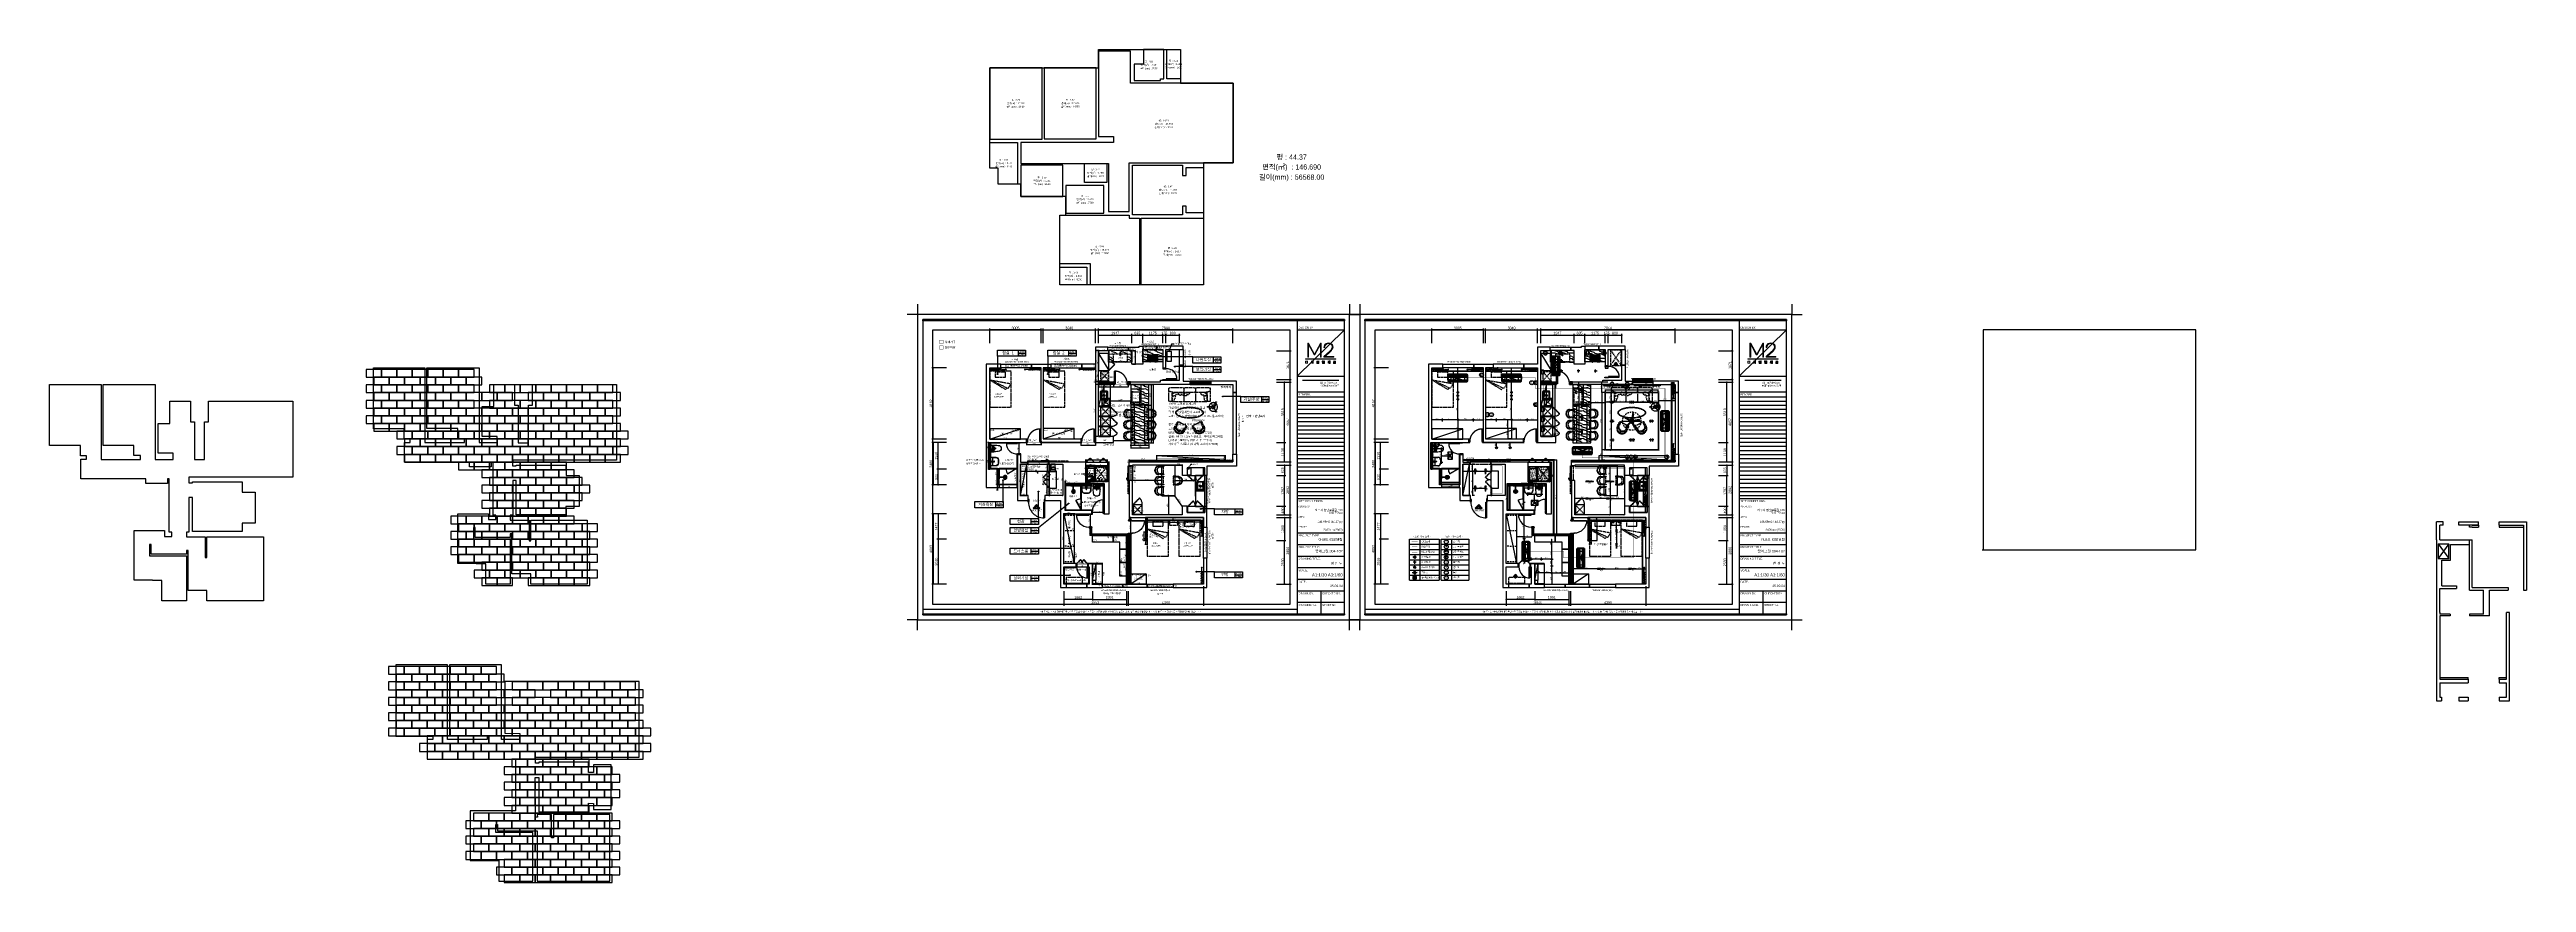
# Model space of a CAD drawing. Header units: millimetres. Extents: x 346859 to 753976, y -86090 to 5333.
# Drawn here: x 346859 to 491360, y -43270 to 5333 of the extents above; entities outside this region: 1.
import ezdxf
from ezdxf.enums import TextEntityAlignment as Align

# ---------------------------------------------------------------- set-up
doc = ezdxf.new("R2010")
doc.units = ezdxf.units.MM
doc.header["$LTSCALE"] = 60
for name, pattern in [('ACAD_ISO05W100', [33, 24, -3, 0, -3, 0, -3]), ('DASHED', [0.75, 0.5, -0.25]), ('DASHEDX2', [1.5, 1, -0.5]), ('DH-HID2', [1.2, 0.8, -0.4]), ('HID', [2.5, 1.5, -1]), ('HID2', [1, 0.5, -0.5]), ('HIDDEN', [0.375, 0.25, -0.125])]:
    doc.linetypes.add(name, pattern=pattern)
for name, color, linetype in [('0-ELC TEXT', 7, 'Continuous'), ('01. F-소품', 3, 'Continuous'), ('03-TEXT', 3, 'Continuous'), ('03-WAL NEW', 3, 'Continuous'), ('04-WIN', 4, 'Continuous'), ('06-FUR', 6, 'Continuous'), ('06-LIGHT', 4, 'Continuous'), ('07-DIM WAL', 5, 'Continuous'), ('2CONTINUOUS', 2, 'Continuous'), ('3.기호.계단선', 30, 'Continuous'), ('_U+B808_U+C774_U+C5B4 2', 7, 'Continuous'), ('ac-door', 30, 'Continuous'), ('ac-Ref', 8, 'Continuous'), ('ac-wall-fin', 3, 'Continuous'), ('CEIL-DOOR', 6, 'Continuous'), ('CEIL-LIGHT', 7, 'Continuous'), ('CO-BATH', 6, 'Continuous'), ('CO-DO-FR', 7, 'Continuous'), ('CO-DOOR', 8, 'Continuous'), ('CO-FURB-DN', 9, 'Continuous'), ('F-HAT', 251, 'Continuous'), ('F-SYM', 7, 'Continuous'), ('fin', 5, 'Continuous'), ('FORM(YOURNAME)-1', 1, 'Continuous'), ('FORM(YOURNAME)-11', 1, 'Continuous'), ('FU-FURM', 251, 'DH-HID2'), ('FUR', 8, 'DASHED'), ('HAT', 8, 'Continuous'), ('HL', 6, 'HIDDEN'), ('RC-LIGHT', 7, 'Continuous'), ('U-LANP', 6, 'Continuous'), ('설비', 140, 'Continuous')]:
    doc.layers.add(name, color=color, linetype=linetype)
doc.styles.add('YOURNAME', font='HY울릉도M.TTF')
doc.styles.add('넥슨고딕', font='NEXONLv1GothicBold.ttf')
doc.styles.add('스타일1', font='HY울릉도M.TTF')
doc.styles.add('이윤정', font='Korail_Round_Gothic_Light.ttf')
doc.styles.add('코레일둥고', font='Korail_Round_Gothic_Medium.ttf')
doc.dimstyles.new('40', dxfattribs={"dimscale": 40, "dimtxt": 1.8, "dimasz": 0.9, "dimexe": 0.5, "dimexo": 1, "dimgap": 0.7, "dimtad": 1, "dimdec": 0, "dimzin": 0, "dimdsep": 46, "dimtxsty": 'YOURNAME', "dimblk": 'NONE', "dimcen": 0, "dimclrd": 1, "dimclre": 1, "dimclrt": 7, "dimadec": 0, "dimazin": 0, "dimtfac": 1, "dimtdec": 0, "dimtix": 1, "dimtmove": 2, "dimatfit": 3, "dimldrblk": 'NONE', "dimfxl": 1, "dimtolj": 1, "dimtzin": 0, "dimarcsym": 0})
doc.dimstyles.new('60', dxfattribs={"dimscale": 60, "dimtxt": 2.5, "dimasz": 2.5, "dimexe": 1.25, "dimexo": 2, "dimtad": 1, "dimdec": 0, "dimtxsty": '스타일1', "dimblk": 'DOTSMALL', "dimcen": 2.5, "dimclrd": 1, "dimclre": 1, "dimclrt": 2, "dimadec": 0, "dimazin": 0, "dimtfac": 1, "dimtdec": 0, "dimtix": 1, "dimtmove": 0, "dimatfit": 3, "dimldrblk": 'DOTSMALL', "dimfxl": 1.25, "dimarcsym": 0})
pattern_1 = [(45, (0, -57248.6), (-35.355339, 35.355339), [])]
pattern_2 = [(45, (-89, -19737.6), (-35.355339, 35.355339), [])]
pattern_3 = [(45, (25800, 37441.25), (-35.355339, 35.355339), [])]
pattern_4 = [(45, (25800, -71), (-35.355339, 35.355339), [])]
pattern_5 = [(45, (25711, 37440), (-35.355339, 35.355339), [])]
pattern_6 = [(45, (0, -19737.6), (-35.355339, 35.355339), [])]

# ---------------------------------------------------------------- blocks, each defined once
blk = doc.blocks.new('block 34')
at = {"layer": '_U+B808_U+C774_U+C5B4 2'}
h = blk.add_hatch(color=35, dxfattribs=at)
h.dxf.hatch_style = 2
h.paths.add_polyline_path([(674.6, -105.5), (675.7, -105.5), (683.4, -119.7), (691.1, -105.5), (692.2, -105.5), (692.2, -123.8), (691.2, -123.8), (691.2, -107.3), (684, -120.7), (682.8, -120.7), (675.6, -107.3), (675.6, -123.8), (674.6, -123.8)])
h = blk.add_hatch(color=35, dxfattribs=at)
h.dxf.hatch_style = 2
edge = h.paths.add_edge_path()
edge.add_spline(control_points=[(704.7, -105.8), (705.6, -106.2), (706.3, -106.8), (706.7, -107.6), (707.2, -108.4), (707.4, -109.4), (707.4, -110.5), (707.4, -111.4), (707.1, -112.4), (706.5, -113.3), (705.9, -114.3), (705, -115.4), (703.7, -116.6), (703.7, -116.6), (697.1, -122.9), (697.1, -122.9), (697.1, -122.9), (708.3, -122.9), (708.3, -122.9), (708.3, -122.9), (708.3, -123.8), (708.3, -123.8), (708.3, -123.8), (695.7, -123.8), (695.7, -123.8), (695.7, -123.8), (695.7, -122.9), (695.7, -122.9), (695.7, -122.9), (702.7, -116.2), (702.7, -116.2), (704, -114.9), (704.9, -113.9), (705.5, -112.9), (706.1, -112), (706.5, -111.2), (706.5, -110.5), (706.5, -109.1), (706, -108), (705.1, -107.2), (704.2, -106.4), (703.1, -106), (701.6, -106), (700.5, -106), (699.6, -106.3), (698.9, -106.7), (698.1, -107.2), (697.6, -107.8), (697.2, -108.5), (696.8, -109.2), (696.6, -110.1), (696.6, -110.9), (696.6, -110.9), (695.6, -110.9), (695.6, -110.9), (695.6, -109.9), (695.8, -108.9), (696.3, -108), (696.8, -107.2), (697.5, -106.5), (698.4, -105.9), (699.3, -105.4), (700.3, -105.1), (701.6, -105.1), (702.8, -105.1), (703.8, -105.3), (704.7, -105.8)], knot_values=[0, 0, 0, 0, 1, 1, 1, 2, 2, 2, 3, 3, 3, 4, 4, 4, 5, 5, 5, 6, 6, 6, 7, 7, 7, 8, 8, 8, 9, 9, 9, 10, 10, 10, 11, 11, 11, 12, 12, 12, 13, 13, 13, 14, 14, 14, 15, 15, 15, 16, 16, 16, 17, 17, 17, 18, 18, 18, 19, 19, 19, 20, 20, 20, 21, 21, 21, 22, 22, 22, 22], degree=3, periodic=0)
at = {"layer": '_U+B808_U+C774_U+C5B4 2', "lineweight": 0}
blk.add_lwpolyline([(674.6, -105.5), (675.7, -105.5), (683.4, -119.7), (691.1, -105.5), (692.2, -105.5), (692.2, -123.8), (691.2, -123.8), (691.2, -107.3), (684, -120.7), (682.8, -120.7), (675.6, -107.3), (675.6, -123.8), (674.6, -123.8), (674.6, -105.5)], dxfattribs=at)
blk.add_open_spline([(704.7, -105.8), (705.6, -106.2), (706.3, -106.8), (706.7, -107.6), (707.2, -108.4), (707.4, -109.4), (707.4, -110.5), (707.4, -111.4), (707.1, -112.4), (706.5, -113.3), (705.9, -114.3), (705, -115.4), (703.7, -116.6), (703.7, -116.6), (697.1, -122.9), (697.1, -122.9), (697.1, -122.9), (708.3, -122.9), (708.3, -122.9), (708.3, -122.9), (708.3, -123.8), (708.3, -123.8), (708.3, -123.8), (695.7, -123.8), (695.7, -123.8), (695.7, -123.8), (695.7, -122.9), (695.7, -122.9), (695.7, -122.9), (702.7, -116.2), (702.7, -116.2), (704, -114.9), (704.9, -113.9), (705.5, -112.9), (706.1, -112), (706.5, -111.2), (706.5, -110.5), (706.5, -109.1), (706, -108), (705.1, -107.2), (704.2, -106.4), (703.1, -106), (701.6, -106), (700.5, -106), (699.6, -106.3), (698.9, -106.7), (698.1, -107.2), (697.6, -107.8), (697.2, -108.5), (696.8, -109.2), (696.6, -110.1), (696.6, -110.9), (696.6, -110.9), (695.6, -110.9), (695.6, -110.9), (695.6, -109.9), (695.8, -108.9), (696.3, -108), (696.8, -107.2), (697.5, -106.5), (698.4, -105.9), (699.3, -105.4), (700.3, -105.1), (701.6, -105.1), (702.8, -105.1), (703.8, -105.3), (704.7, -105.8)], degree=3, knots=[0, 0, 0, 0, 1, 1, 1, 2, 2, 2, 3, 3, 3, 4, 4, 4, 5, 5, 5, 6, 6, 6, 7, 7, 7, 8, 8, 8, 9, 9, 9, 10, 10, 10, 11, 11, 11, 12, 12, 12, 13, 13, 13, 14, 14, 14, 15, 15, 15, 16, 16, 16, 17, 17, 17, 18, 18, 18, 19, 19, 19, 20, 20, 20, 21, 21, 21, 22, 22, 22, 22], dxfattribs=at)
blk = doc.blocks.new('block 35')
at = {"layer": '_U+B808_U+C774_U+C5B4 2'}
h = blk.add_hatch(color=35, dxfattribs=at)
h.dxf.hatch_style = 2
edge = h.paths.add_edge_path()
edge.add_spline(control_points=[(673.7, -128.8), (673.7, -128.8), (672, -128.8), (672, -128.8), (672, -128.8), (672, -131.4), (672, -131.4), (672, -131.4), (673.1, -131.4), (673.1, -131.4), (673.3, -131.4), (673.4, -131.3), (673.6, -131.3), (673.7, -131.3), (673.9, -131.2), (674, -131.2), (674, -131.2), (674, -131.4), (674, -131.4), (673.9, -131.4), (673.8, -131.4), (673.6, -131.5), (673.5, -131.5), (673.3, -131.5), (673.1, -131.5), (673.1, -131.5), (671.8, -131.5), (671.8, -131.5), (671.8, -131.5), (671.8, -128.7), (671.8, -128.7), (671.8, -128.7), (673.7, -128.7), (673.7, -128.7), (673.7, -128.7), (673.7, -128.8), (673.7, -128.8)], knot_values=[0, 0, 0, 0, 1, 1, 1, 2, 2, 2, 3, 3, 3, 4, 4, 4, 5, 5, 5, 6, 6, 6, 7, 7, 7, 8, 8, 8, 9, 9, 9, 10, 10, 10, 11, 11, 11, 12, 12, 12, 12], degree=3, periodic=0)
h.paths.add_polyline_path([(674.5, -131.7), (674.4, -131.7), (674.4, -128.5), (674.5, -128.5)])
h = blk.add_hatch(color=35, dxfattribs=at)
h.dxf.hatch_style = 2
edge = h.paths.add_edge_path()
edge.add_spline(control_points=[(680, -130), (680, -130), (681.1, -131.4), (681.1, -131.4), (681.1, -131.4), (681, -131.5), (681, -131.5), (681, -131.5), (679.9, -130.2), (679.9, -130.2), (679.8, -130.6), (679.7, -130.9), (679.5, -131.1), (679.3, -131.3), (679.1, -131.5), (678.9, -131.5), (678.9, -131.5), (678.9, -131.4), (678.9, -131.4), (679.1, -131.3), (679.3, -131.2), (679.4, -130.9), (679.6, -130.7), (679.7, -130.4), (679.8, -130), (679.9, -129.7), (679.9, -129.3), (679.9, -128.8), (679.9, -128.8), (679, -128.8), (679, -128.8), (679, -128.8), (679, -128.7), (679, -128.7), (679, -128.7), (681, -128.7), (681, -128.7), (681, -128.7), (681, -128.8), (681, -128.8), (681, -128.8), (680.1, -128.8), (680.1, -128.8), (680.1, -129.3), (680, -129.7), (680, -130)], knot_values=[0, 0, 0, 0, 1, 1, 1, 2, 2, 2, 3, 3, 3, 4, 4, 4, 5, 5, 5, 6, 6, 6, 7, 7, 7, 8, 8, 8, 9, 9, 9, 10, 10, 10, 11, 11, 11, 12, 12, 12, 13, 13, 13, 14, 14, 14, 15, 15, 15, 15], degree=3, periodic=0)
h.paths.add_polyline_path([(682.2, -130.1), (681.7, -130.1), (681.7, -131.7), (681.5, -131.7), (681.5, -128.5), (681.7, -128.5), (681.7, -129.9), (682.2, -129.9)])
h = blk.add_hatch(color=35, dxfattribs=at)
h.dxf.hatch_style = 2
edge = h.paths.add_edge_path()
edge.add_spline(control_points=[(687.7, -128.7), (687.8, -128.8), (688, -128.9), (688, -129), (688.1, -129.1), (688.1, -129.3), (688.1, -129.5), (688.1, -129.6), (688.1, -129.8), (688, -129.9), (688, -130.1), (687.8, -130.2), (687.7, -130.3), (687.5, -130.3), (687.4, -130.4), (687.2, -130.4), (686.9, -130.4), (686.8, -130.3), (686.6, -130.3), (686.5, -130.2), (686.4, -130.1), (686.3, -129.9), (686.2, -129.8), (686.2, -129.6), (686.2, -129.5), (686.2, -129.3), (686.2, -129.1), (686.3, -129), (686.4, -128.9), (686.5, -128.8), (686.6, -128.7), (686.8, -128.6), (686.9, -128.6), (687.2, -128.6), (687.4, -128.6), (687.5, -128.6), (687.7, -128.7)], knot_values=[0, 0, 0, 0, 1, 1, 1, 2, 2, 2, 3, 3, 3, 4, 4, 4, 5, 5, 5, 6, 6, 6, 7, 7, 7, 8, 8, 8, 9, 9, 9, 10, 10, 10, 11, 11, 11, 12, 12, 12, 12], degree=3, periodic=0)
edge = h.paths.add_edge_path()
edge.add_spline(control_points=[(686.7, -128.8), (686.6, -128.9), (686.5, -128.9), (686.4, -129.1), (686.4, -129.2), (686.3, -129.3), (686.3, -129.5), (686.3, -129.6), (686.4, -129.8), (686.4, -129.9), (686.5, -130), (686.6, -130.1), (686.7, -130.2), (686.8, -130.2), (687, -130.2), (687.2, -130.2), (687.3, -130.2), (687.5, -130.2), (687.6, -130.2), (687.7, -130.1), (687.8, -130), (687.9, -129.9), (687.9, -129.8), (688, -129.6), (688, -129.5), (688, -129.3), (687.9, -129.2), (687.9, -129.1), (687.8, -128.9), (687.7, -128.9), (687.6, -128.8), (687.5, -128.7), (687.3, -128.7), (687.2, -128.7), (687, -128.7), (686.8, -128.7), (686.7, -128.8)], knot_values=[0, 0, 0, 0, 1, 1, 1, 2, 2, 2, 3, 3, 3, 4, 4, 4, 5, 5, 5, 6, 6, 6, 7, 7, 7, 8, 8, 8, 9, 9, 9, 10, 10, 10, 11, 11, 11, 12, 12, 12, 12], degree=3, periodic=0)
h.paths.add_polyline_path([(686.6, -131.5), (689.2, -131.5), (689.2, -131.7), (686.4, -131.7), (686.4, -130.7), (686.6, -130.7)])
h.paths.add_polyline_path([(689, -130.9), (688.9, -130.9), (688.9, -128.5), (689, -128.5)])
h = blk.add_hatch(color=35, dxfattribs=at)
h.dxf.hatch_style = 2
edge = h.paths.add_edge_path()
edge.add_spline(control_points=[(694.7, -130), (694.5, -130.2), (694.4, -130.2), (694.1, -130.2), (693.9, -130.2), (693.7, -130.2), (693.6, -130), (693.5, -129.8), (693.4, -129.6), (693.4, -129.4), (693.4, -129.1), (693.5, -128.9), (693.6, -128.8), (693.7, -128.6), (693.9, -128.5), (694.1, -128.5), (694.3, -128.5), (694.5, -128.6), (694.6, -128.7), (694.8, -128.9), (694.8, -129), (694.8, -129.2), (694.8, -129.2), (695.4, -129.2), (695.4, -129.2), (695.4, -129.2), (695.4, -128.5), (695.4, -128.5), (695.4, -128.5), (695.6, -128.5), (695.6, -128.5), (695.6, -128.5), (695.6, -130.3), (695.6, -130.3), (695.6, -130.3), (695.4, -130.3), (695.4, -130.3), (695.4, -130.3), (695.4, -129.4), (695.4, -129.4), (695.4, -129.4), (694.9, -129.4), (694.9, -129.4), (694.9, -129.6), (694.8, -129.8), (694.7, -130)], knot_values=[0, 0, 0, 0, 1, 1, 1, 2, 2, 2, 3, 3, 3, 4, 4, 4, 5, 5, 5, 6, 6, 6, 7, 7, 7, 8, 8, 8, 9, 9, 9, 10, 10, 10, 11, 11, 11, 12, 12, 12, 13, 13, 13, 14, 14, 14, 15, 15, 15, 15], degree=3, periodic=0)
edge = h.paths.add_edge_path()
edge.add_spline(control_points=[(693.7, -129.9), (693.8, -130), (694, -130.1), (694.1, -130.1), (694.3, -130.1), (694.5, -130), (694.5, -129.9), (694.6, -129.8), (694.7, -129.6), (694.7, -129.4), (694.7, -129.2), (694.6, -129), (694.5, -128.9), (694.5, -128.8), (694.3, -128.7), (694.1, -128.7), (694, -128.7), (693.8, -128.8), (693.7, -128.9), (693.6, -129), (693.6, -129.2), (693.6, -129.4), (693.6, -129.6), (693.6, -129.8), (693.7, -129.9)], knot_values=[0, 0, 0, 0, 1, 1, 1, 2, 2, 2, 3, 3, 3, 4, 4, 4, 5, 5, 5, 6, 6, 6, 7, 7, 7, 8, 8, 8, 8], degree=3, periodic=0)
h.paths.add_polyline_path([(693.7, -130.6), (696.4, -130.6), (696.4, -131.7), (693.7, -131.7)])
h.paths.add_polyline_path([(693.9, -131.5), (696.2, -131.5), (696.2, -130.7), (693.9, -130.7)])
h.paths.add_polyline_path([(696.4, -128.5), (696.4, -130.3), (696.2, -130.3), (696.2, -128.5)])
h = blk.add_hatch(color=35, dxfattribs=at)
h.dxf.hatch_style = 2
edge = h.paths.add_edge_path()
edge.add_spline(control_points=[(701.5, -129.9), (701.5, -129.9), (702.3, -131.4), (702.3, -131.4), (702.3, -131.4), (702.1, -131.5), (702.1, -131.5), (702.1, -131.5), (701.4, -130.2), (701.4, -130.2), (701.3, -130.9), (701, -131.4), (700.6, -131.5), (700.6, -131.5), (700.6, -131.4), (700.6, -131.4), (700.9, -131.3), (701.1, -131), (701.2, -130.5), (701.3, -130.1), (701.4, -129.5), (701.4, -128.8), (701.4, -128.8), (700.7, -128.8), (700.7, -128.8), (700.7, -128.8), (700.7, -128.7), (700.7, -128.7), (700.7, -128.7), (702.2, -128.7), (702.2, -128.7), (702.2, -128.7), (702.2, -128.8), (702.2, -128.8), (702.2, -128.8), (701.5, -128.8), (701.5, -128.8), (701.5, -129.2), (701.5, -129.6), (701.5, -129.9)], knot_values=[0, 0, 0, 0, 1, 1, 1, 2, 2, 2, 3, 3, 3, 4, 4, 4, 5, 5, 5, 6, 6, 6, 7, 7, 7, 8, 8, 8, 9, 9, 9, 10, 10, 10, 11, 11, 11, 12, 12, 12, 13, 13, 13, 13], degree=3, periodic=0)
h.paths.add_polyline_path([(702.6, -128.5), (702.8, -128.5), (702.8, -131.7), (702.6, -131.7), (702.6, -129.9), (702, -129.9), (702, -129.8), (702.6, -129.8)])
h.paths.add_polyline_path([(703.6, -128.5), (703.6, -131.7), (703.4, -131.7), (703.4, -128.5)])
h = blk.add_hatch(color=35, dxfattribs=at)
h.dxf.hatch_style = 2
h.paths.add_polyline_path([(711, -129.9), (711, -130.1), (707.8, -130.1), (707.8, -129.9), (709.2, -129.9), (709.2, -129.2), (709.3, -129.2), (709.3, -129.9)])
h.paths.add_polyline_path([(710.6, -128.7), (708.1, -128.7), (708.1, -128.6), (710.8, -128.6), (710.8, -129.6), (710.6, -129.6)])
h.paths.add_polyline_path([(710.6, -130.4), (710.8, -130.4), (710.8, -131.7), (708.1, -131.7), (708.1, -130.4), (708.2, -130.4), (708.2, -130.8), (710.6, -130.8)])
h.paths.add_polyline_path([(710.6, -131.5), (710.6, -131), (708.2, -131), (708.2, -131.5)])
at = {"layer": '_U+B808_U+C774_U+C5B4 2', "lineweight": 0}
for points in [[(674.5, -131.7), (674.4, -131.7), (674.4, -128.5), (674.5, -128.5), (674.5, -131.7)], [(682.2, -130.1), (681.7, -130.1), (681.7, -131.7), (681.5, -131.7), (681.5, -128.5), (681.7, -128.5), (681.7, -129.9), (682.2, -129.9), (682.2, -130.1)], [(686.6, -131.5), (689.2, -131.5), (689.2, -131.7), (686.4, -131.7), (686.4, -130.7), (686.6, -130.7), (686.6, -131.5)], [(689, -130.9), (688.9, -130.9), (688.9, -128.5), (689, -128.5), (689, -130.9)], [(693.7, -130.6), (696.4, -130.6), (696.4, -131.7), (693.7, -131.7), (693.7, -130.6)], [(693.9, -131.5), (696.2, -131.5), (696.2, -130.7), (693.9, -130.7), (693.9, -131.5)], [(696.4, -128.5), (696.4, -130.3), (696.2, -130.3), (696.2, -128.5), (696.4, -128.5)], [(702.6, -128.5), (702.8, -128.5), (702.8, -131.7), (702.6, -131.7), (702.6, -129.9), (702, -129.9), (702, -129.8), (702.6, -129.8), (702.6, -128.5)], [(703.6, -128.5), (703.6, -131.7), (703.4, -131.7), (703.4, -128.5), (703.6, -128.5)], [(711, -129.9), (711, -130.1), (707.8, -130.1), (707.8, -129.9), (709.2, -129.9), (709.2, -129.2), (709.3, -129.2), (709.3, -129.9), (711, -129.9)], [(710.6, -128.7), (708.1, -128.7), (708.1, -128.6), (710.8, -128.6), (710.8, -129.6), (710.6, -129.6), (710.6, -128.7)], [(710.6, -130.4), (710.8, -130.4), (710.8, -131.7), (708.1, -131.7), (708.1, -130.4), (708.2, -130.4), (708.2, -130.8), (710.6, -130.8), (710.6, -130.4)], [(710.6, -131.5), (710.6, -131), (708.2, -131), (708.2, -131.5), (710.6, -131.5)]]:
    blk.add_lwpolyline(points, dxfattribs=at)
for points, knots in [([(673.7, -128.8), (673.7, -128.8), (672, -128.8), (672, -128.8), (672, -128.8), (672, -131.4), (672, -131.4), (672, -131.4), (673.1, -131.4), (673.1, -131.4), (673.3, -131.4), (673.4, -131.3), (673.6, -131.3), (673.7, -131.3), (673.9, -131.2), (674, -131.2), (674, -131.2), (674, -131.4), (674, -131.4), (673.9, -131.4), (673.8, -131.4), (673.6, -131.5), (673.5, -131.5), (673.3, -131.5), (673.1, -131.5), (673.1, -131.5), (671.8, -131.5), (671.8, -131.5), (671.8, -131.5), (671.8, -128.7), (671.8, -128.7), (671.8, -128.7), (673.7, -128.7), (673.7, -128.7), (673.7, -128.7), (673.7, -128.8), (673.7, -128.8)], [0, 0, 0, 0, 1, 1, 1, 2, 2, 2, 3, 3, 3, 4, 4, 4, 5, 5, 5, 6, 6, 6, 7, 7, 7, 8, 8, 8, 9, 9, 9, 10, 10, 10, 11, 11, 11, 12, 12, 12, 12]), ([(680, -130), (680, -130), (681.1, -131.4), (681.1, -131.4), (681.1, -131.4), (681, -131.5), (681, -131.5), (681, -131.5), (679.9, -130.2), (679.9, -130.2), (679.8, -130.6), (679.7, -130.9), (679.5, -131.1), (679.3, -131.3), (679.1, -131.5), (678.9, -131.5), (678.9, -131.5), (678.9, -131.4), (678.9, -131.4), (679.1, -131.3), (679.3, -131.2), (679.4, -130.9), (679.6, -130.7), (679.7, -130.4), (679.8, -130), (679.9, -129.7), (679.9, -129.3), (679.9, -128.8), (679.9, -128.8), (679, -128.8), (679, -128.8), (679, -128.8), (679, -128.7), (679, -128.7), (679, -128.7), (681, -128.7), (681, -128.7), (681, -128.7), (681, -128.8), (681, -128.8), (681, -128.8), (680.1, -128.8), (680.1, -128.8), (680.1, -129.3), (680, -129.7), (680, -130)], [0, 0, 0, 0, 1, 1, 1, 2, 2, 2, 3, 3, 3, 4, 4, 4, 5, 5, 5, 6, 6, 6, 7, 7, 7, 8, 8, 8, 9, 9, 9, 10, 10, 10, 11, 11, 11, 12, 12, 12, 13, 13, 13, 14, 14, 14, 15, 15, 15, 15]), ([(687.7, -128.7), (687.8, -128.8), (688, -128.9), (688, -129), (688.1, -129.1), (688.1, -129.3), (688.1, -129.5), (688.1, -129.6), (688.1, -129.8), (688, -129.9), (688, -130.1), (687.8, -130.2), (687.7, -130.3), (687.5, -130.3), (687.4, -130.4), (687.2, -130.4), (686.9, -130.4), (686.8, -130.3), (686.6, -130.3), (686.5, -130.2), (686.4, -130.1), (686.3, -129.9), (686.2, -129.8), (686.2, -129.6), (686.2, -129.5), (686.2, -129.3), (686.2, -129.1), (686.3, -129), (686.4, -128.9), (686.5, -128.8), (686.6, -128.7), (686.8, -128.6), (686.9, -128.6), (687.2, -128.6), (687.4, -128.6), (687.5, -128.6), (687.7, -128.7)], [0, 0, 0, 0, 1, 1, 1, 2, 2, 2, 3, 3, 3, 4, 4, 4, 5, 5, 5, 6, 6, 6, 7, 7, 7, 8, 8, 8, 9, 9, 9, 10, 10, 10, 11, 11, 11, 12, 12, 12, 12]), ([(686.7, -128.8), (686.6, -128.9), (686.5, -128.9), (686.4, -129.1), (686.4, -129.2), (686.3, -129.3), (686.3, -129.5), (686.3, -129.6), (686.4, -129.8), (686.4, -129.9), (686.5, -130), (686.6, -130.1), (686.7, -130.2), (686.8, -130.2), (687, -130.2), (687.2, -130.2), (687.3, -130.2), (687.5, -130.2), (687.6, -130.2), (687.7, -130.1), (687.8, -130), (687.9, -129.9), (687.9, -129.8), (688, -129.6), (688, -129.5), (688, -129.3), (687.9, -129.2), (687.9, -129.1), (687.8, -128.9), (687.7, -128.9), (687.6, -128.8), (687.5, -128.7), (687.3, -128.7), (687.2, -128.7), (687, -128.7), (686.8, -128.7), (686.7, -128.8)], [0, 0, 0, 0, 1, 1, 1, 2, 2, 2, 3, 3, 3, 4, 4, 4, 5, 5, 5, 6, 6, 6, 7, 7, 7, 8, 8, 8, 9, 9, 9, 10, 10, 10, 11, 11, 11, 12, 12, 12, 12]), ([(694.7, -130), (694.5, -130.2), (694.4, -130.2), (694.1, -130.2), (693.9, -130.2), (693.7, -130.2), (693.6, -130), (693.5, -129.8), (693.4, -129.6), (693.4, -129.4), (693.4, -129.1), (693.5, -128.9), (693.6, -128.8), (693.7, -128.6), (693.9, -128.5), (694.1, -128.5), (694.3, -128.5), (694.5, -128.6), (694.6, -128.7), (694.8, -128.9), (694.8, -129), (694.8, -129.2), (694.8, -129.2), (695.4, -129.2), (695.4, -129.2), (695.4, -129.2), (695.4, -128.5), (695.4, -128.5), (695.4, -128.5), (695.6, -128.5), (695.6, -128.5), (695.6, -128.5), (695.6, -130.3), (695.6, -130.3), (695.6, -130.3), (695.4, -130.3), (695.4, -130.3), (695.4, -130.3), (695.4, -129.4), (695.4, -129.4), (695.4, -129.4), (694.9, -129.4), (694.9, -129.4), (694.9, -129.6), (694.8, -129.8), (694.7, -130)], [0, 0, 0, 0, 1, 1, 1, 2, 2, 2, 3, 3, 3, 4, 4, 4, 5, 5, 5, 6, 6, 6, 7, 7, 7, 8, 8, 8, 9, 9, 9, 10, 10, 10, 11, 11, 11, 12, 12, 12, 13, 13, 13, 14, 14, 14, 15, 15, 15, 15]), ([(693.7, -129.9), (693.8, -130), (694, -130.1), (694.1, -130.1), (694.3, -130.1), (694.5, -130), (694.5, -129.9), (694.6, -129.8), (694.7, -129.6), (694.7, -129.4), (694.7, -129.2), (694.6, -129), (694.5, -128.9), (694.5, -128.8), (694.3, -128.7), (694.1, -128.7), (694, -128.7), (693.8, -128.8), (693.7, -128.9), (693.6, -129), (693.6, -129.2), (693.6, -129.4), (693.6, -129.6), (693.6, -129.8), (693.7, -129.9)], [0, 0, 0, 0, 1, 1, 1, 2, 2, 2, 3, 3, 3, 4, 4, 4, 5, 5, 5, 6, 6, 6, 7, 7, 7, 8, 8, 8, 8]), ([(701.5, -129.9), (701.5, -129.9), (702.3, -131.4), (702.3, -131.4), (702.3, -131.4), (702.1, -131.5), (702.1, -131.5), (702.1, -131.5), (701.4, -130.2), (701.4, -130.2), (701.3, -130.9), (701, -131.4), (700.6, -131.5), (700.6, -131.5), (700.6, -131.4), (700.6, -131.4), (700.9, -131.3), (701.1, -131), (701.2, -130.5), (701.3, -130.1), (701.4, -129.5), (701.4, -128.8), (701.4, -128.8), (700.7, -128.8), (700.7, -128.8), (700.7, -128.8), (700.7, -128.7), (700.7, -128.7), (700.7, -128.7), (702.2, -128.7), (702.2, -128.7), (702.2, -128.7), (702.2, -128.8), (702.2, -128.8), (702.2, -128.8), (701.5, -128.8), (701.5, -128.8), (701.5, -129.2), (701.5, -129.6), (701.5, -129.9)], [0, 0, 0, 0, 1, 1, 1, 2, 2, 2, 3, 3, 3, 4, 4, 4, 5, 5, 5, 6, 6, 6, 7, 7, 7, 8, 8, 8, 9, 9, 9, 10, 10, 10, 11, 11, 11, 12, 12, 12, 13, 13, 13, 13])]:
    blk.add_open_spline(points, degree=3, knots=knots, dxfattribs=at)
blk = doc.blocks.new('block 33')
at = {"layer": '_U+B808_U+C774_U+C5B4 2'}
for name in ['block 34', 'block 35']:
    blk.add_blockref(name, (0, 0), dxfattribs=at)
blk = doc.blocks.new('block 32')
at = {"layer": '_U+B808_U+C774_U+C5B4 2'}
h = blk.add_hatch(color=35, dxfattribs=at)
h.dxf.hatch_style = 2
h.paths.add_polyline_path([(711, -126.3), (671.8, -126.3), (671.8, -125.9), (711, -125.9)])
at = {"layer": '_U+B808_U+C774_U+C5B4 2', "lineweight": 0}
blk.add_lwpolyline([(711, -126.3), (671.8, -126.3), (671.8, -125.9), (711, -125.9), (711, -126.3)], dxfattribs=at)
at = {"layer": '_U+B808_U+C774_U+C5B4 2'}
blk.add_blockref('block 33', (0, 0), dxfattribs=at)
blk = doc.blocks.new('FORM-ELEVATION')
at = {"layer": 'FORM(YOURNAME)-11'}
h = blk.add_hatch(color=256, dxfattribs=at)
h.dxf.hatch_style = 1
h.paths.add_polyline_path([(-10309, 35708), (71691, 35708), (71691, 35508), (-10309, 35508)])
h.paths.add_polyline_path([(-10309, -21492), (71691, -21492), (71691, -21692), (-10309, -21692)])
at = {"layer": 'Defpoints', "color": 158}
for p, q in [((62481, 35508), (62481, -21492)), ((62481, 33708), (71691, 33708)), ((62481, 24686), (71691, 33708)), ((62481, 24686), (71691, 24686)), ((62481, 20686), (71691, 20686)), ((62481, 19886), (71691, 19886)), ((62481, 19086), (71691, 19086)), ((62481, 18286), (71691, 18286)), ((62481, 17486), (71691, 17486)), ((62481, 16686), (71691, 16686)), ((62481, 15886), (71691, 15886)), ((62481, 15086), (71691, 15086)), ((62481, 14286), (71691, 14286)), ((62481, 13486), (71691, 13486)), ((62481, 12686), (71691, 12686)), ((62481, 11886), (71691, 11886)), ((62481, 11086), (71691, 11086)), ((62481, 10286), (71691, 10286)), ((62481, 9486), (71691, 9486)), ((62481, 8686), (71691, 8686)), ((62481, 7886), (71691, 7886)), ((62481, 7086), (71691, 7086)), ((62481, 6286), (71691, 6286)), ((62481, 5486), (71691, 5486)), ((62481, 4686), (71691, 4686)), ((62481, 3886), (71691, 3886)), ((62481, 3086), (71691, 3086)), ((62481, 2286), (71691, 2286)), ((62481, 1486), (71691, 1486)), ((62481, -20692), (-10309, -20692))]:
    blk.add_line(p, q, dxfattribs=at)
at = {"layer": 'Defpoints', "color": 1}
for points in [[(-11309, 38708), (-11309, 36708), (-13309, 36708)], [(72691, 38708), (72691, 36708), (74691, 36708)], [(-11309, -24692), (-11309, -22692), (-13309, -22692)], [(72691, -24692), (72691, -22692), (74691, -22692)]]:
    blk.add_lwpolyline(points, dxfattribs=at)
at = {"layer": 'Defpoints', "color": 158}
for points in [[(-10309, -21692), (71691, -21692), (71691, 35708), (-10309, 35708)], [(-8309, 33708), (61071, 33708), (61071, -19692), (-8309, -19692)]]:
    blk.add_lwpolyline(points, close=True, dxfattribs=at)
at = {"layer": 'FORM(YOURNAME)-11', "color": 14}
for p, q in [((62481, 21686), (71691, 21686)), ((62481, 937), (71691, 937)), ((62481, -5756), (71691, -5756)), ((62481, -8009), (71691, -8009)), ((62481, -10261), (71691, -10261)), ((62481, -12514), (71691, -12514)), ((62481, -14766), (71691, -14766)), ((62481, -17019), (71691, -17019)), ((67086, -17019), (67086, -21492)), ((62481, -19271), (71691, -19271))]:
    blk.add_line(p, q, dxfattribs=at)
at = {"layer": 'FORM(YOURNAME)-11', "color": 251}
blk.add_line((63550, 23916), (70622, 23916), dxfattribs=at)
at = {"layer": 'FORM(YOURNAME)-11', "color": 250}
blk.add_lwpolyline([(-11309, -22692), (72691, -22692), (72691, 36708), (-11309, 36708)], close=True, dxfattribs=at)
at = {"layer": 'FORM(YOURNAME)-11'}
for points in [[(-10309, 35708), (71691, 35708), (71691, 35508), (-10309, 35508)], [(-10309, -21492), (71691, -21492), (71691, -21692), (-10309, -21692)]]:
    blk.add_lwpolyline(points, close=True, dxfattribs=at)
at = {"layer": '_U+B808_U+C774_U+C5B4 2', "xscale": 150, "yscale": 150, "zscale": 150}
blk.add_blockref('block 32', (-36628, 46957), dxfattribs=at)
at = {"layer": 'FORM(YOURNAME)-11', "color": 14, "style": 'YOURNAME'}
for s, height, p in [('DESIGN BY.', 386.1, (62739, 34170)), ('REMARK.', 386.1, (62739, 21172)), ('SITE CONDITIONS.', 386.14, (62739, 422)), ('PROJECT TYPE.', 386.14, (62739, -6271)), ('PROJECT TITLE.', 386.14, (62739, -8524)), ('SCALE.', 386.1, (62739, -13029)), ('DRAWING TITLE.', 386.14, (62739, -10776)), ('DATE.', 386.1, (62739, -15281)), ('DRAWN BY.', 386.1, (62739, -17534)), ('CHECKED BY.', 386.14, (67376, -17534)), ('DRAWING No.', 386.14, (62739, -19786)), ('SHEET No.', 386.1, (67376, -19786))]:
    blk.add_text(s, height=height, dxfattribs=at).set_placement(p, align=Align.MIDDLE_LEFT)
for s, height, width, p in [('m2gmg@naver.com', 300, 0.995, (70622, 22747)), ('@_m2design_', 400, 1.03, (70622, 23242))]:
    blk.add_text(s, height=height, dxfattribs=dict(at, width=width)).set_placement(p, align=Align.RIGHT)
at = {"layer": 'FORM(YOURNAME)-11', "color": 251, "style": 'YOURNAME'}
for s, p in [('ADDRESS.', (62739, -608)), ('AREA.', (62739, -2667)), ('HEIGHT.', (62739, -4598))]:
    blk.add_text(s, height=321.8, dxfattribs=at).set_placement(p, align=Align.MIDDLE_LEFT)
at = {"layer": 'FORM(YOURNAME)-11', "color": 1, "style": 'YOURNAME'}
blk.add_text("- 본 도서는 어떠한 경우에도 무단으로 도용할 수 없으며 도용시 '지적재산권' 보호에 관한 법률에 의거, 법적 분쟁이 발생합니다.  또한 본 도서에 관한 모든 저작권은 당사에 있습니다. -", height=300, dxfattribs=at).set_placement((28146, -21092), align=Align.MIDDLE_CENTER)
at = {"layer": 'FORM(YOURNAME)-11', "color": 3, "style": 'YOURNAME'}
for tag, height, p in [('3', 450, (71041, -3150)), ('2', 450, (71041, -1863)), ('1', 450, (71041, -1219)), ('5', 515, (71041, -7398)), ('6', 515, (71041, -9650)), ('4', 450, (71041, -5081)), ('8', 515, (71041, -14155)), ('7', 515, (71041, -11903)), ('10', 515, (66791, -18596)), ('11', 515, (71041, -18660)), ('9', 515, (71041, -16408)), ('12', 515, (66791, -20848)), ('13', 515, (71041, -20848))]:
    blk.add_attdef(tag, text='', height=height, dxfattribs=at).set_placement(p, align=Align.MIDDLE_RIGHT)
blk = doc.blocks.new('VUSAUSEH')
at = {"layer": '3.기호.계단선', "transparency": 33554687}
h = blk.add_hatch(color=256, dxfattribs=at)
h.dxf.hatch_style = 1
h.paths.add_polyline_path([(402028, 39233, 1), (401928, 39233, 1)])
h = blk.add_hatch(color=256, dxfattribs=at)
h.dxf.hatch_style = 1
h.paths.add_polyline_path([(407995, 36885, 1), (407895, 36885, 1)])
at = {"layer": '04-WIN'}
for points in [[(408603, 44943), (408603, 45143), (409803, 45143), (409803, 44943)], [(410635, 45204), (410635, 45003), (411435, 45003), (411435, 45204)], [(412985, 45003), (412985, 44084), (412785, 44084), (412785, 45003)], [(404153, 44145), (404153, 43945), (402348, 43945), (402348, 44145)], [(405273, 44145), (405273, 43945), (407073, 43945), (407073, 44145)], [(413398, 42963), (413398, 43163), (414598, 43163), (414598, 42963)], [(415897, 42499), (415897, 38899), (416097, 38899), (416097, 42499)], [(414255, 37654), (414255, 35854), (414381, 35854), (414381, 37654)], [(414381, 34631), (414381, 32831), (414182, 32831), (414182, 34631)], [(406171, 31122), (407371, 31122), (407371, 31322), (406171, 31322)], [(409481, 31322), (409481, 31122), (408281, 31122), (408281, 31322)], [(412406, 31322), (412406, 31122), (410901, 31122), (410901, 31322)]]:
    blk.add_lwpolyline(points, close=True, dxfattribs=at)
at = {"layer": '2CONTINUOUS'}
for p, q in [((408603, 45143), (407873, 45143)), ((406171, 31322), (406171, 31122)), ((407371, 31322), (407371, 31122))]:
    blk.add_line(p, q, dxfattribs=at)
for points in [[(407873, 45143), (407873, 44145), (407073, 44145), (407073, 43945), (407873, 43945), (407873, 39583)], [(407873, 39583), (408928, 39583), (408928, 39933), (408053, 39933), (408053, 44943), (408603, 44943), (408603, 45143)], [(409803, 44943), (409803, 45143), (410435, 45143), (410435, 45204), (410635, 45204), (410635, 44153), (410000, 44153), (410000, 44943), (409803, 44943)], [(411985, 45003), (412985, 45003), (412985, 45204), (411435, 45204), (411435, 45003), (411810, 45003), (411810, 43915), (411985, 43915), (411985, 45003)], [(403947, 36495), (403512, 36495), (403512, 38315), (403918, 38315), (403918, 38415), (403528, 38415), (403528, 38880), (403328, 38880), (403328, 37103), (402138, 37103), (402138, 38033), (401638, 38033), (401638, 39583), (403860, 39583), (403860, 39783), (401708, 39783), (401708, 43945), (402348, 43945), (402348, 44145), (401508, 44145), (401508, 36948), (403328, 36948), (403328, 36200), (403947, 36200), (403947, 36495)], [(404713, 39583), (404713, 43945), (404153, 43945), (404153, 44145), (405273, 44145), (405273, 43945), (404833, 43945), (404833, 39792), (407023, 39792), (407023, 39583), (404713, 39583)], [(409911, 43123), (411673, 43123), (411673, 43223), (412785, 43223), (412785, 44084), (412985, 44084), (412985, 43163), (413398, 43163), (413398, 42963), (409911, 42963), (409911, 43123)], [(414598, 42963), (415897, 42963), (415897, 42499), (416097, 42499), (416097, 43163), (414598, 43163), (414598, 42963)], [(406171, 31322), (406040, 31322), (406040, 32317), (406750, 32317), (406750, 32517), (406040, 32517), (406040, 35415), (407670, 35415), (407670, 35615), (406105, 35615), (406105, 37185), (408375, 37185), (408375, 35415), (408682, 35415), (408682, 38430), (408582, 38430), (408582, 37285), (407322, 37285), (407322, 38430), (405147, 38430), (405147, 38325), (405978, 38325), (405978, 36495), (404927, 36495), (404927, 36200), (405840, 36200), (405840, 31122), (406171, 31122)], [(414381, 37654), (414255, 37654), (414255, 38104), (413235, 38104), (413235, 37654), (412950, 37654), (412950, 38259), (410043, 38259), (410043, 38210), (409843, 38210), (409843, 38445), (415897, 38445), (415897, 38899), (416097, 38899), (416097, 38194), (414381, 38194), (414381, 37654)], [(414381, 35854), (414255, 35854), (414255, 35502), (413229, 35502), (413229, 35857), (412944, 35857), (412944, 35367), (410043, 35367), (410043, 37358), (409843, 37358)], [(409843, 37358), (409843, 35202), (414182, 35202), (414182, 34631), (414381, 34631), (414381, 35854)], [(408281, 31322), (407702, 31322), (407702, 32517), (407455, 32517), (407455, 32317), (407502, 32317), (407502, 31322), (407371, 31322)], [(414381, 32831), (414182, 32831), (414182, 31322), (412406, 31322), (412406, 31122), (414381, 31122), (414381, 32831)], [(407371, 31122), (408281, 31122), (408281, 31322)]]:
    blk.add_lwpolyline(points, dxfattribs=at)
for points in [[(401638, 38033), (401718, 38033), (401718, 38763), (401638, 38763)], [(406915, 37105), (407585, 37105), (407585, 37185), (406915, 37185)], [(410901, 31322), (410901, 31122), (409481, 31122), (409481, 31322)]]:
    blk.add_lwpolyline(points, close=True, dxfattribs=at)
at = {"layer": '3.기호.계단선'}
for p, q in [((402078, 39233), (401878, 39233)), ((401978, 39333), (401978, 39133)), ((408045, 36885), (407845, 36885)), ((407945, 36985), (407945, 36785))]:
    blk.add_line(p, q, dxfattribs=at)
for centre in [(401978, 39233), (407945, 36885)]:
    blk.add_circle(centre, 50, dxfattribs=at)
at = {"layer": '0-ELC TEXT', "style": '코레일둥고'}
for s, p in [('W1200*H500(FL)', (408679, 45167)), ('W800*H900(FL)', (410558, 45262)), ('W1805*H1400(FL980)', (402599, 44235)), ('W1800*H1400(FL925)', (405492, 44235)), ('W1200*H1100(FL1210)', (413312, 43248)), ('W1200*H1100(FL1215)', (408206, 30917)), ('W1505*H1100(FL)', (411081, 30917))]:
    blk.add_text(s, height=100, dxfattribs=at).set_placement(p)
for s, p in [('W930*H1175(FL)', (413059, 45011)), ('W3600*H1850(FL455)', (416208, 41279)), ('W1800*H1450(FL1030)', (414487, 37504)), ('W1800*H1850(FL470)', (414487, 34445))]:
    blk.add_text(s, height=100, rotation=270, dxfattribs=at).set_placement(p)
blk = doc.blocks.new('*D42')
at = {"layer": '07-DIM WAL', "color": 1, "lineweight": -2, "transparency": 16777216}
for p, q in [((405938, -18852), (405958, -18852)), ((405978, -18852), (405978, -20682)), ((405938, -20682), (405958, -20682))]:
    blk.add_line(p, q, dxfattribs=at)
at = {"layer": 'Defpoints', "color": 0, "transparency": 16777216}
for p in [(405978, -18852), (405978, -20682), (405978, -20682)]:
    blk.add_point(p, dxfattribs=at)
at = {"layer": '07-DIM WAL', "color": 7, "transparency": 16777216, "insert": (405913, -19767), "char_height": 72, "attachment_point": 5, "rotation": 90, "style": 'YOURNAME'}
blk.add_mtext('\\A1;1830', dxfattribs=at)
blk = doc.blocks.new('_None')
blk = doc.blocks.new('F-122')
at = {"layer": 'FU-FURM'}
for p, q in [((-254, -17), (-244, 297)), ((-228, -17), (-218, 303)), ((-212, 17), (-228, -17)), ((-210, 17), (-204, 215)), ((-203, 225), (-204, 222)), ((-204, 222), (-204, 219)), ((-204, 219), (-204, 215)), ((-202, 231), (-203, 228)), ((-203, 228), (-203, 225)), ((-201, 235), (-202, 231)), ((-200, 238), (-201, 235)), ((-199, 242), (-200, 238)), ((-198, 247), (-199, 242)), ((-196, 252), (-198, 247)), ((-194, 257), (-196, 252)), ((-192, 262), (-194, 257)), ((-190, 267), (-192, 262)), ((-188, 272), (-190, 267)), ((-186, 277), (-188, 272)), ((-183, 281), (-186, 277)), ((-45, 508), (33, 508)), ((-26, 482), (27, 482)), ((183, 282), (185, 278)), ((185, 278), (187, 273)), ((187, 273), (189, 268)), ((189, 268), (191, 263)), ((191, 263), (193, 257)), ((193, 257), (195, 252)), ((195, 252), (197, 247)), ((197, 247), (199, 243)), ((199, 243), (200, 239)), ((200, 239), (201, 235)), ((201, 235), (201, 232)), ((201, 232), (202, 229)), ((202, 229), (203, 226)), ((203, 226), (203, 222)), ((203, 222), (203, 219)), ((203, 219), (204, 216)), ((204, 216), (210, 17)), ((212, 17), (228, -17)), ((218, 302), (228, -17)), ((243, 308), (254, -17)), ((-228, -17), (-254, -17)), ((254, -17), (228, -17))]:
    blk.add_line(p, q, dxfattribs=at)
for centre, radius, start, end in [((-31, 294), 214, 90.90916, 178.7855), ((-25, 287), 194, 90.90924, 178.78542), ((-2, 1331), 1331, 260.92322, 279.2189), ((0, 162), 219, 158.34937, 158.47219), ((0, 162), 219, 33.19496, 146.94725), ((24, 287), 194, 1.35653, 89.23304), ((30, 294), 214, 1.35671, 89.233), ((0, 162), 219, 21.66998, 21.79281)]:
    blk.add_arc(centre, radius, start, end, dxfattribs=at)
blk = doc.blocks.new('A$C4B2D31F0')
at = {"layer": 'fin', "color": 4}
for p, q in [((13, 466), (193, 466)), ((193, 427), (14, 427)), ((185, 691), (20, 691)), ((37, 692), (25, 692)), ((37, 692), (50, 692)), ((48, 524), (193, 524)), ((338, 524), (193, 524)), ((373, 466), (193, 466)), ((193, 427), (372, 427)), ((201, 691), (366, 691))]:
    blk.add_line(p, q, dxfattribs=at)
for points in [[(20, 691), (8, 691, 0.4212092), (-7, 676), (-2, 481, 0.0016586)], [(13, 466, 0.371724), (-2, 451, 0.0035152), (-1, 420, 0.3205412)], [(366, 691), (378, 691, -0.4212092), (393, 676), (388, 481, -0.0016586)], [(373, 466, -0.371724), (388, 451, -0.0035152), (387, 420, -0.3205412)]]:
    blk.add_lwpolyline(points, format="xyb", dxfattribs=at)
for centre, radius, start, end in [((14, 407), 20, 90, 182.3333), ((2198, 496), 2206, 182.3333, 190.60807), ((13, 481), 15, 181.36509, 270), ((20, 675), 16, 90, 179.31159), ((1004, 663), 1000, 179.31159, 185.94375), ((25, 707), 15, 180, 270), ((49, 564), 40, 185.94375, 267.51291), ((149, 129), 126, 198.2964, 263.42408), ((50, 707), 15, 270, 0), ((193, 406), 406, 261.69926, 270), ((193, 406), 406, 270, 278.30074), ((237, 129), 126, 276.57592, 341.7036), ((336, 564), 40, 272.48709, 354.05625), ((-1812, 496), 2206, 349.39193, 357.6667), ((366, 675), 16, 0.68841, 90), ((372, 407), 20, 357.6667, 90), ((373, 481), 15, 270, 358.63491), ((-618, 663), 1000, 354.05625, 0.68841)]:
    blk.add_arc(centre, radius, start, end, dxfattribs=at)
at = {"layer": 'HL', "linetype": 'Continuous'}
for p, q in [((-16, 577), (-16, 565)), ((-12, 581), (-5, 581)), ((-12, 561), (-4, 561)), ((106, 666), (184, 666)), ((106, 659), (185, 659)), ((193, 434), (147, 434)), ((169, 697), (169, 707)), ((169, 697), (217, 697)), ((186, 693), (181, 697)), ((182, 686), (186, 693)), ((187, 651), (182, 686)), ((182, 686), (204, 686)), ((186, 693), (200, 693)), ((187, 651), (199, 651)), ((193, 434), (239, 434)), ((199, 651), (204, 686)), ((200, 693), (205, 697)), ((204, 686), (200, 693)), ((200, 659), (279, 659)), ((201, 666), (279, 666)), ((217, 697), (217, 707))]:
    blk.add_line(p, q, dxfattribs=at)
for points in [[(110, 427), (110, 451, -0.4142136), (114, 455), (131, 455, -0.4142136), (135, 451), (135, 435), (135, 427)], [(135, 435), (145, 435, -0.4142136), (147, 433), (147, 427)], [(251, 435), (241, 435, 0.4142136), (239, 433), (239, 427)], [(276, 427), (276, 451, 0.4142136), (272, 455), (255, 455, 0.4142136), (251, 451), (251, 435), (251, 427)]]:
    blk.add_lwpolyline(points, format="xyb", dxfattribs=at)
for centre in [(123, 441), (263, 441)]:
    blk.add_circle(centre, 8, dxfattribs=at)
for centre, radius, start, end in [((-12, 577), 4, 90, 180), ((-12, 565), 4, 180, 270), ((106, 663), 3.5, 90, 270), ((279, 663), 3.5, 270, 90)]:
    blk.add_arc(centre, radius, start, end, dxfattribs=at)
blk = doc.blocks.new('B-003')
blk.add_line((0, 0), (0, -65))
at = {"layer": 'CO-BATH'}
for p, q in [((-252, 0), (-252, -295)), ((252, 0), (-252, 0)), ((252, -295), (252, 0)), ((-102, -445), (102, -445))]:
    blk.add_line(p, q, dxfattribs=at)
at = {"layer": 'CO-BATH', "color": 8}
for p, q in [((-242, -120), (-242, -285)), ((242, -120), (-242, -120)), ((-92, -435), (92, -435)), ((-15, -156), (-15, -161)), ((-15, -161), (14, -161)), ((-14, -151), (-14, -156)), ((-13, -60), (-13, -151)), ((12, -60), (12, -151)), ((13, -151), (13, -156)), ((14, -156), (14, -161)), ((242, -285), (242, -120))]:
    blk.add_line(p, q, dxfattribs=at)
at = {"layer": 'CO-BATH', "color": 251}
for p, q in [((-15, -156), (14, -156)), ((-14, -151), (13, -151))]:
    blk.add_line(p, q, dxfattribs=at)
at = {"layer": 'CO-BATH', "color": 8}
blk.add_circle((0, -195), 25, dxfattribs=at)
at = {"layer": 'CO-BATH', "color": 251}
blk.add_circle((0, -195), 20, dxfattribs=at)
at = {"layer": 'CO-BATH'}
for centre, start, end in [((-102, -295), 180, 270), ((102, -295), 270, 0)]:
    blk.add_arc(centre, 150, start, end, dxfattribs=at)
at = {"layer": 'CO-BATH', "color": 8}
for centre, radius, start, end in [((-92, -285), 150, 180, 270), ((0, -60), 35, 290.92481, 249.07514), ((0, -60), 12.5, 359.99998, 179.99998), ((92, -285), 150, 270, 0)]:
    blk.add_arc(centre, radius, start, end, dxfattribs=at)
at = {"layer": 'CO-BATH', "color": 251}
for radius, start, end in [(30, 294.62429, 245.37566), (25, 299.99998, 239.99998), (18, 313.98294, 226.01701)]:
    blk.add_arc((0, -60), radius, start, end, dxfattribs=at)
blk = doc.blocks.new('FFFFFEREREW')
at = {"layer": 'F-HAT'}
for p, q in [((286982, 70967), (286982, 70967)), ((286984, 70938), (286984, 70938)), ((286987, 70941), (286987, 70941)), ((286992, 70959), (286991, 70959)), ((286994, 70992), (286994, 70992)), ((286995, 70949), (286995, 70949)), ((286997, 71024), (286997, 71024)), ((286997, 70951), (286997, 70951)), ((286998, 70991), (286998, 70991)), ((287009, 71047), (287009, 71047)), ((287009, 71027), (287009, 71027)), ((287010, 71043), (287010, 71043)), ((287010, 70988), (287010, 70988)), ((287012, 70987), (287012, 70987)), ((287017, 71034), (287018, 71034)), ((287019, 71030), (287019, 71030)), ((287020, 71095), (287020, 71321)), ((287020, 70967), (287021, 70968)), ((287021, 70971), (287021, 70971)), ((287034, 71000), (287034, 71000)), ((287035, 71004), (287035, 71003)), ((287036, 71095), (287036, 71321)), ((287038, 71014), (287038, 71014)), ((287039, 71018), (287039, 71018)), ((287040, 70941), (287040, 70941)), ((287043, 70940), (287042, 70940)), ((287044, 70984), (287044, 70984)), ((287045, 70940), (287045, 70940)), ((287046, 70983), (287046, 70983)), ((287054, 70946), (287053, 70945)), ((287053, 70943), (287053, 70943)), ((287054, 70948), (287054, 70948)), ((287060, 71018), (287060, 71018)), ((287060, 70952), (287060, 70952)), ((287061, 70955), (287061, 70955)), ((287062, 71018), (287063, 71018)), ((287065, 71017), (287065, 71017)), ((287070, 71006), (287070, 71006)), ((287072, 70996), (287072, 70996)), ((287073, 70976), (287073, 70976)), ((287076, 70975), (287076, 70975)), ((287087, 70972), (287087, 70972)), ((287091, 70971), (287091, 70971))]:
    blk.add_line(p, q, dxfattribs=at)
for centre, radius in [((287028, 70986), 110), ((287028, 70986), 110), ((287028, 70986), 110), ((287028, 70986), 106), ((287028, 70986), 104), ((287028, 70986), 82.7), ((287028, 70986), 80.5), ((286950, 70986), 2.5), ((286950, 70986), 2.32), ((286952, 70999), 2.5), ((286952, 70999), 2.32), ((286950, 70986), 1.31), ((286952, 70972), 2.5), ((286952, 70972), 2.32), ((286952, 70999), 1.31), ((286952, 70972), 1.31), ((286955, 71012), 2.5), ((286955, 71012), 2.32), ((286955, 70959), 2.5), ((286955, 70959), 2.32), ((287028, 70986), 73.8), ((286955, 71012), 1.31), ((286955, 70959), 1.31), ((286961, 71024), 2.5), ((286961, 71024), 2.32), ((286961, 70947), 2.5), ((286961, 70947), 2.32), ((286961, 71024), 1.31), ((286961, 70947), 1.31), ((287028, 70986), 66.2), ((286965, 70986), 2.5), ((286965, 70986), 2.32), ((286967, 70999), 2.5), ((286967, 70999), 2.32), ((286965, 70986), 1.31), ((286967, 70973), 2.5), ((286967, 70973), 2.32), ((286967, 70999), 1.31), ((286967, 70973), 1.31), ((286969, 71035), 2.5), ((286969, 71035), 2.32), ((286969, 70936), 2.5), ((286969, 70936), 2.32), ((286969, 71035), 1.31), ((286969, 70936), 1.31), ((286971, 71011), 2.5), ((286971, 70960), 2.5), ((287028, 70986), 58.8), ((286971, 71011), 2.32), ((286971, 70960), 2.32), ((286971, 71011), 1.31), ((286971, 70960), 1.31), ((286977, 71022), 2.5), ((286977, 71022), 2.32), ((286977, 70949), 2.5), ((286977, 70949), 2.32), ((286978, 71045), 2.5), ((286978, 71045), 2.32), ((286977, 71022), 1.31), ((286977, 70949), 1.31), ((286978, 70926), 2.5), ((286978, 70926), 2.32), ((286978, 71045), 1.31), ((287028, 70986), 51.2), ((286978, 70926), 1.31), ((286981, 70991), 2.5), ((286981, 70991), 2.32), ((286981, 70980), 2.5), ((286981, 70980), 2.32), ((286981, 70991), 1.31), ((286981, 70980), 1.31), ((286981, 70991), 0.5), ((286981, 70980), 0.5), ((286984, 71003), 2.5), ((286984, 71003), 2.32), ((286984, 70968), 2.5), ((286984, 70968), 2.32), ((286984, 71003), 1.31), ((286984, 70968), 1.31), ((286984, 71003), 0.5), ((286984, 70968), 0.5), ((286986, 71032), 2.5), ((286986, 71032), 2.32), ((287028, 70986), 43.8), ((286986, 70939), 2.5), ((286986, 70939), 2.32), ((286986, 71032), 1.31), ((286986, 70939), 1.31), ((286989, 71053), 2.5), ((286989, 71053), 2.32), ((286989, 71013), 2.5), ((286989, 71013), 2.32), ((286989, 70958), 2.5), ((286989, 70958), 2.32), ((286989, 70918), 2.5), ((286989, 70918), 2.32), ((286989, 71053), 1.31), ((286989, 71013), 1.31), ((286989, 70958), 1.31), ((286989, 70918), 1.31), ((286989, 71013), 0.5), ((286989, 70958), 0.5), ((287028, 70986), 36.2), ((286997, 71040), 2.5), ((286997, 71040), 2.32), ((286996, 70992), 2.5), ((286996, 70992), 2.32), ((286996, 70979), 2.5), ((286996, 70979), 2.32), ((286997, 70931), 2.5), ((286997, 70931), 2.32), ((286997, 71040), 1.31), ((286998, 71022), 2.5), ((286998, 71022), 2.32), ((286996, 70992), 1.31), ((286996, 70979), 1.31), ((286998, 70949), 2.5), ((286998, 70949), 2.32), ((286997, 70931), 1.31), ((286998, 71022), 1.31), ((286996, 70992), 0.5), ((286996, 70979), 0.5), ((286998, 70949), 1.31), ((286998, 71022), 0.5), ((286998, 70949), 0.5), ((287001, 71058), 2.5), ((287001, 71058), 2.32), ((287028, 70986), 28.8), ((287002, 71005), 2.5), ((287002, 71005), 2.32), ((287002, 70966), 2.5), ((287002, 70966), 2.32), ((287001, 70913), 2.5), ((287001, 70913), 2.32), ((287001, 71058), 1.31), ((287002, 71005), 1.31), ((287002, 70966), 1.31), ((287001, 70913), 1.31), ((287002, 71005), 0.5), ((287002, 70966), 0.5), ((287008, 71029), 2.5), ((287008, 71029), 2.32), ((287008, 70943), 2.5), ((287008, 70943), 2.32), ((287009, 71045), 2.5), ((287009, 71045), 2.32), ((287008, 71029), 1.31), ((287008, 70943), 1.31), ((287009, 70926), 2.5), ((287009, 70926), 2.32), ((287009, 71045), 1.31), ((287008, 71029), 0.5), ((287028, 70986), 21.2), ((287008, 70943), 0.5), ((287009, 70926), 1.31), ((287010, 70986), 2.5), ((287010, 70986), 2.32), ((287012, 71014), 2.5), ((287012, 71014), 2.32), ((287010, 70986), 1.31), ((287012, 70957), 2.5), ((287012, 70957), 2.32), ((287012, 71014), 1.31), ((287010, 70986), 0.5), ((287012, 70957), 1.31), ((287012, 71014), 0.5), ((287014, 70996), 2.5), ((287014, 70996), 2.32), ((287014, 70975), 2.5), ((287014, 70975), 2.32), ((287012, 70957), 0.5), ((287014, 71062), 2.5), ((287014, 71062), 2.32), ((287014, 70996), 1.31), ((287014, 70975), 1.31), ((287014, 70909), 2.5), ((287014, 70909), 2.32), ((287014, 71062), 1.31), ((287014, 70996), 0.5), ((287014, 70975), 0.5), ((287014, 70909), 1.31), ((287028, 70986), 13.8), ((287019, 71032), 2.5), ((287019, 71032), 2.32), ((287019, 70939), 2.5), ((287019, 70939), 2.32), ((287019, 71032), 1.31), ((287019, 70939), 1.31), ((287021, 71048), 2.5), ((287021, 71048), 2.32), ((287019, 71032), 0.5), ((287019, 70939), 0.5), ((287021, 70923), 2.5), ((287021, 70923), 2.32), ((287021, 71048), 1.31), ((287023, 71002), 2.5), ((287023, 71002), 2.32), ((287028, 70986), 7.62), ((287023, 70969), 2.5), ((287023, 70969), 2.32), ((287021, 70923), 1.31), ((287023, 71002), 1.31), ((287023, 70969), 1.31), ((287025, 71018), 2.5), ((287025, 71018), 2.32), ((287023, 71002), 0.5), ((287023, 70969), 0.5), ((287025, 70953), 2.5), ((287025, 70953), 2.32), ((287025, 71018), 1.31), ((287025, 70953), 1.31), ((287025, 71018), 0.5), ((287025, 70953), 0.5), ((287028, 71063), 2.5), ((287028, 70908), 2.5), ((287028, 71063), 2.32), ((287028, 70908), 2.32), ((287028, 71063), 1.31), ((287028, 70908), 1.31), ((287031, 71033), 2.5), ((287031, 70938), 2.5), ((287031, 71033), 2.32), ((287031, 70938), 2.32), ((287031, 71033), 1.31), ((287031, 71033), 0.5), ((287031, 70938), 1.31), ((287031, 70938), 0.5), ((287033, 71002), 2.5), ((287033, 71002), 2.32), ((287033, 70969), 2.5), ((287033, 70969), 2.32), ((287034, 71048), 2.5), ((287034, 71048), 2.32), ((287033, 71002), 1.31), ((287033, 70969), 1.31), ((287034, 70923), 2.5), ((287034, 70923), 2.32), ((287034, 71048), 1.31), ((287033, 71002), 0.5), ((287033, 70969), 0.5), ((287034, 70923), 1.31), ((287038, 71016), 2.5), ((287038, 70955), 2.5), ((287038, 71016), 2.32), ((287038, 70955), 2.32), ((287038, 71016), 1.31), ((287038, 71016), 0.5), ((287038, 70955), 1.31), ((287038, 70955), 0.5), ((287041, 71062), 2.5), ((287041, 71062), 2.32), ((287041, 70909), 2.5), ((287041, 70909), 2.32), ((287041, 71062), 1.31), ((287043, 71031), 2.5), ((287043, 71031), 2.32), ((287042, 70996), 2.5), ((287042, 70996), 2.32), ((287042, 70975), 2.5), ((287042, 70975), 2.32), ((287043, 70940), 2.5), ((287043, 70940), 2.32), ((287041, 70909), 1.31), ((287043, 71031), 1.31), ((287042, 70996), 1.31), ((287042, 70975), 1.31), ((287043, 70940), 1.31), ((287043, 71031), 0.5), ((287042, 70996), 0.5), ((287042, 70975), 0.5), ((287043, 70940), 0.5), ((287045, 70986), 2.5), ((287045, 70986), 2.32), ((287045, 70986), 1.31), ((287047, 71045), 2.5), ((287047, 71045), 2.32), ((287045, 70986), 0.5), ((287047, 70926), 2.5), ((287047, 70926), 2.32), ((287047, 71045), 1.31), ((287047, 70926), 1.31), ((287050, 71010), 2.5), ((287050, 71010), 2.32), ((287050, 70961), 2.5), ((287050, 70961), 2.32), ((287050, 71010), 1.31), ((287050, 70961), 1.31), ((287050, 71010), 0.5), ((287050, 70961), 0.5), ((287053, 71026), 2.5), ((287053, 71026), 2.32), ((287053, 70945), 2.5), ((287053, 70945), 2.32), ((287054, 71058), 2.5), ((287054, 71058), 2.32), ((287053, 71026), 1.31), ((287053, 70945), 1.31), ((287054, 70913), 2.5), ((287054, 70913), 2.32), ((287054, 71058), 1.31), ((287053, 71026), 0.5), ((287053, 70945), 0.5), ((287054, 70913), 1.31), ((287058, 70999), 2.5), ((287058, 70999), 2.32), ((287058, 70972), 2.5), ((287058, 70972), 2.32), ((287058, 70999), 1.31), ((287058, 70972), 1.31), ((287059, 71040), 2.5), ((287059, 71040), 2.32), ((287058, 70999), 0.5), ((287058, 70972), 0.5), ((287059, 70931), 2.5), ((287059, 70931), 2.32), ((287059, 71040), 1.31), ((287060, 70986), 2.5), ((287060, 70986), 2.32), ((287059, 70931), 1.31), ((287060, 70986), 1.31), ((287063, 71018), 2.5), ((287063, 71018), 2.32), ((287060, 70986), 0.5), ((287063, 70953), 2.5), ((287063, 70953), 2.32), ((287063, 71018), 1.31), ((287063, 70953), 1.31), ((287063, 71018), 0.5), ((287063, 70953), 0.5), ((287067, 71053), 2.5), ((287067, 71053), 2.32), ((287067, 70918), 2.5), ((287067, 70918), 2.32), ((287067, 71053), 1.31), ((287067, 70918), 1.31), ((287070, 71032), 2.5), ((287070, 71032), 2.32), ((287070, 71008), 2.5), ((287070, 71008), 2.32), ((287070, 70963), 2.5), ((287070, 70963), 2.32), ((287070, 70939), 2.5), ((287070, 70939), 2.32), ((287070, 71032), 1.31), ((287070, 71008), 1.31), ((287070, 70963), 1.31), ((287070, 70939), 1.31), ((287070, 71008), 0.5), ((287070, 70963), 0.5), ((287074, 70997), 2.5), ((287074, 70974), 2.5), ((287074, 70997), 2.32), ((287074, 70974), 2.32), ((287074, 70997), 1.31), ((287074, 70997), 0.5), ((287075, 70986), 2.5), ((287075, 70986), 2.32), ((287074, 70974), 1.31), ((287074, 70974), 0.5), ((287075, 70986), 1.31), ((287078, 71045), 2.5), ((287078, 71045), 2.32), ((287075, 70986), 0.5), ((287078, 70926), 2.5), ((287078, 70926), 2.32), ((287078, 71045), 1.31), ((287078, 71022), 2.5), ((287078, 71022), 2.32), ((287078, 70949), 2.5), ((287078, 70949), 2.32), ((287078, 70926), 1.31), ((287078, 71022), 1.31), ((287078, 70949), 1.31), ((287085, 71011), 2.5), ((287085, 71011), 2.32), ((287085, 70960), 2.5), ((287085, 70960), 2.32), ((287085, 71011), 1.31), ((287085, 70960), 1.31), ((287087, 71035), 2.5), ((287087, 71035), 2.32), ((287087, 70936), 2.5), ((287087, 70936), 2.32), ((287087, 71035), 1.31), ((287087, 70936), 1.31), ((287089, 70999), 2.5), ((287089, 70999), 2.32), ((287089, 70973), 2.5), ((287089, 70973), 2.32), ((287089, 70999), 1.31), ((287090, 70986), 2.5), ((287090, 70986), 2.32), ((287089, 70973), 1.31), ((287090, 70986), 1.31), ((287095, 71024), 2.5), ((287095, 71024), 2.32), ((287095, 70947), 2.5), ((287095, 70947), 2.32), ((287095, 71024), 1.31), ((287095, 70947), 1.31), ((287101, 71012), 2.5), ((287101, 71012), 2.32), ((287101, 70959), 2.5), ((287101, 70959), 2.32), ((287101, 71012), 1.31), ((287101, 70959), 1.31), ((287104, 70999), 2.5), ((287104, 70999), 2.32), ((287104, 70972), 2.5), ((287104, 70972), 2.32), ((287104, 70999), 1.31), ((287105, 70986), 2.5), ((287105, 70986), 2.32), ((287104, 70972), 1.31), ((287105, 70986), 1.31)]:
    blk.add_circle(centre, radius, dxfattribs=at)
for start, end in [(179.32018, 180.68027), (169.16341, 170.71276), (189.28851, 190.83857), (159.13275, 160.00115), (199.99885, 200.86924), (149.21343, 149.99667), (210.00333, 210.78815), (139.38366, 140.77271), (219.22907, 220.61725), (129.22907, 130.61725), (229.38366, 230.77271), (119.13257, 120.78815), (239.21343, 240.86948), (109.16067, 109.99885), (250.00115, 250.84116), (99.28851, 100.83857), (259.16341, 260.71276), (89.3339, 90.66748), (269.3339, 270.66748), (79.16341, 80.71276), (279.28851, 280.83857), (69.13275, 70.00115), (289.99885, 290.86924), (59.21343, 59.99667), (300.00333, 300.78815), (49.38366, 50.77271), (309.22907, 310.61725), (39.22907, 40.61725), (319.38366, 320.77271), (29.13257, 30.78815), (329.21343, 330.86948), (19.16067, 19.99885), (340.00115, 340.84116), (9.28851, 10.83857), (349.16341, 350.71276), (359.32018, 0.68027)]:
    blk.add_arc((287028, 70986), 79.9, start, end, dxfattribs=at)
for points, knots in [([(286950, 70986), (286950, 70986), (286950, 70986), (286950, 70986), (286950, 70986), (286951, 70986), (286951, 70986), (286951, 70986), (286951, 70986), (286951, 70986)], [0, 0, 0, 0, 0.222134, 0.4442908, 0.6664767, 0.8886753, 1.1108611, 1.3330181, 1.5551521, 1.5551521, 1.5551521, 1.5551521]), ([(286951, 70986), (286951, 70985), (286951, 70985), (286951, 70985), (286951, 70985), (286950, 70985), (286950, 70985), (286950, 70985), (286950, 70985), (286950, 70986)], [0, 0, 0, 0, 0.2221327, 0.4442894, 0.6664757, 0.8886754, 1.1108621, 1.3330192, 1.5551521, 1.5551521, 1.5551521, 1.5551521]), ([(286951, 70999), (286951, 70999), (286951, 70999), (286951, 70999), (286952, 70999), (286952, 70999), (286952, 70999), (286952, 70999), (286952, 70999), (286952, 70999)], [0, 0, 0, 0, 0.222134, 0.4442908, 0.6664767, 0.8886753, 1.1108611, 1.3330181, 1.5551521, 1.5551521, 1.5551521, 1.5551521]), ([(286952, 70999), (286952, 70999), (286952, 70999), (286952, 70999), (286952, 70998), (286951, 70999), (286951, 70999), (286951, 70999), (286951, 70999), (286951, 70999)], [0, 0, 0, 0, 0.2221327, 0.4442894, 0.6664757, 0.8886754, 1.1108621, 1.3330192, 1.5551521, 1.5551521, 1.5551521, 1.5551521]), ([(286951, 70972), (286951, 70972), (286951, 70972), (286951, 70972), (286951, 70973), (286952, 70973), (286952, 70973), (286952, 70972), (286952, 70972), (286952, 70972)], [0, 0, 0, 0, 0.222134, 0.4442908, 0.6664767, 0.8886753, 1.1108611, 1.3330181, 1.5551521, 1.5551521, 1.5551521, 1.5551521]), ([(286952, 70972), (286952, 70972), (286952, 70972), (286952, 70972), (286952, 70972), (286952, 70972), (286951, 70972), (286951, 70972), (286951, 70972), (286951, 70972)], [0, 0, 0, 0, 0.2221327, 0.4442894, 0.6664757, 0.8886754, 1.1108621, 1.3330192, 1.5551521, 1.5551521, 1.5551521, 1.5551521]), ([(286955, 71012), (286955, 71012), (286955, 71012), (286955, 71013), (286955, 71013), (286955, 71012), (286956, 71012), (286956, 71012), (286956, 71012), (286956, 71012)], [0, 0, 0, 0, 0.222134, 0.4442908, 0.6664767, 0.8886753, 1.1108611, 1.3330181, 1.5551521, 1.5551521, 1.5551521, 1.5551521]), ([(286956, 71012), (286956, 71012), (286955, 71012), (286955, 71012), (286955, 71012), (286955, 71012), (286955, 71012), (286955, 71012), (286955, 71012), (286955, 71012)], [0, 0, 0, 0, 0.2221327, 0.4442894, 0.6664757, 0.8886754, 1.1108621, 1.3330192, 1.5551521, 1.5551521, 1.5551521, 1.5551521]), ([(286955, 70959), (286955, 70959), (286955, 70959), (286955, 70959), (286955, 70959), (286955, 70960), (286955, 70960), (286955, 70959), (286956, 70959), (286956, 70959)], [0, 0, 0, 0, 0.222134, 0.4442908, 0.6664767, 0.8886753, 1.1108611, 1.3330181, 1.5551521, 1.5551521, 1.5551521, 1.5551521]), ([(286956, 70959), (286956, 70959), (286956, 70959), (286956, 70959), (286955, 70959), (286955, 70959), (286955, 70959), (286955, 70959), (286955, 70959), (286955, 70959)], [0, 0, 0, 0, 0.2221327, 0.4442894, 0.6664757, 0.8886754, 1.1108621, 1.3330192, 1.5551521, 1.5551521, 1.5551521, 1.5551521]), ([(286960, 71025), (286960, 71025), (286961, 71025), (286961, 71025), (286961, 71025), (286961, 71025), (286961, 71024), (286961, 71024), (286961, 71024), (286961, 71024)], [0, 0, 0, 0, 0.222134, 0.4442908, 0.6664767, 0.8886753, 1.1108611, 1.3330181, 1.5551521, 1.5551521, 1.5551521, 1.5551521]), ([(286961, 71024), (286961, 71024), (286961, 71024), (286961, 71024), (286961, 71024), (286960, 71024), (286960, 71024), (286960, 71024), (286960, 71024), (286960, 71025)], [0, 0, 0, 0, 0.2221327, 0.4442894, 0.6664757, 0.8886754, 1.1108621, 1.3330192, 1.5551521, 1.5551521, 1.5551521, 1.5551521]), ([(286960, 70947), (286960, 70947), (286960, 70947), (286960, 70947), (286960, 70947), (286961, 70947), (286961, 70947), (286961, 70947), (286961, 70947), (286961, 70947)], [0, 0, 0, 0, 0.222134, 0.4442908, 0.6664767, 0.8886753, 1.1108611, 1.3330181, 1.5551521, 1.5551521, 1.5551521, 1.5551521]), ([(286961, 70947), (286961, 70947), (286961, 70947), (286961, 70947), (286961, 70946), (286961, 70946), (286961, 70946), (286961, 70946), (286960, 70946), (286960, 70947)], [0, 0, 0, 0, 0.2221327, 0.4442894, 0.6664757, 0.8886754, 1.1108621, 1.3330192, 1.5551521, 1.5551521, 1.5551521, 1.5551521]), ([(286966, 70986), (286966, 70985), (286966, 70985), (286966, 70985), (286966, 70985), (286965, 70985), (286965, 70985), (286965, 70985), (286965, 70985), (286965, 70986)], [0, 0, 0, 0, 0.2223388, 0.4446837, 0.6670361, 0.8893919, 1.1117445, 1.3340895, 1.5564283, 1.5564283, 1.5564283, 1.5564283]), ([(286965, 70986), (286965, 70986), (286965, 70986), (286965, 70986), (286965, 70986), (286966, 70986), (286966, 70986), (286966, 70986), (286966, 70986), (286966, 70986)], [0, 0, 0, 0, 0.2223394, 0.4446844, 0.6670365, 0.8893919, 1.1117439, 1.3340889, 1.5564283, 1.5564283, 1.5564283, 1.5564283]), ([(286967, 70998), (286967, 70998), (286967, 70998), (286967, 70998), (286967, 70998), (286967, 70998), (286966, 70998), (286966, 70998), (286966, 70999), (286966, 70999)], [0, 0, 0, 0, 0.2223388, 0.4446837, 0.6670361, 0.8893919, 1.1117445, 1.3340895, 1.5564283, 1.5564283, 1.5564283, 1.5564283]), ([(286966, 70999), (286966, 70999), (286966, 70999), (286967, 70999), (286967, 70999), (286967, 70999), (286967, 70999), (286967, 70999), (286967, 70998), (286967, 70998)], [0, 0, 0, 0, 0.2223394, 0.4446844, 0.6670365, 0.8893919, 1.1117439, 1.3340889, 1.5564283, 1.5564283, 1.5564283, 1.5564283]), ([(286967, 70973), (286967, 70973), (286967, 70972), (286967, 70972), (286967, 70972), (286967, 70972), (286967, 70972), (286966, 70972), (286966, 70972), (286966, 70972)], [0, 0, 0, 0, 0.2223388, 0.4446837, 0.6670361, 0.8893919, 1.1117445, 1.3340895, 1.5564283, 1.5564283, 1.5564283, 1.5564283]), ([(286966, 70972), (286966, 70972), (286966, 70973), (286966, 70973), (286967, 70973), (286967, 70973), (286967, 70973), (286967, 70973), (286967, 70973), (286967, 70973)], [0, 0, 0, 0, 0.2223394, 0.4446844, 0.6670365, 0.8893919, 1.1117439, 1.3340889, 1.5564283, 1.5564283, 1.5564283, 1.5564283]), ([(286968, 71036), (286968, 71036), (286968, 71036), (286969, 71036), (286969, 71036), (286969, 71036), (286969, 71035), (286969, 71035), (286969, 71035), (286969, 71035)], [0, 0, 0, 0, 0.222134, 0.4442908, 0.6664767, 0.8886753, 1.1108611, 1.3330181, 1.5551521, 1.5551521, 1.5551521, 1.5551521]), ([(286969, 71035), (286969, 71035), (286969, 71035), (286969, 71035), (286968, 71035), (286968, 71035), (286968, 71035), (286968, 71035), (286968, 71036), (286968, 71036)], [0, 0, 0, 0, 0.2221327, 0.4442894, 0.6664757, 0.8886754, 1.1108621, 1.3330192, 1.5551521, 1.5551521, 1.5551521, 1.5551521]), ([(286968, 70935), (286968, 70935), (286968, 70936), (286968, 70936), (286968, 70936), (286968, 70936), (286969, 70936), (286969, 70936), (286969, 70936), (286969, 70936)], [0, 0, 0, 0, 0.222134, 0.4442908, 0.6664767, 0.8886753, 1.1108611, 1.3330181, 1.5551521, 1.5551521, 1.5551521, 1.5551521]), ([(286969, 70936), (286969, 70936), (286969, 70936), (286969, 70936), (286969, 70935), (286969, 70935), (286969, 70935), (286968, 70935), (286968, 70935), (286968, 70935)], [0, 0, 0, 0, 0.2221327, 0.4442894, 0.6664757, 0.8886754, 1.1108621, 1.3330192, 1.5551521, 1.5551521, 1.5551521, 1.5551521]), ([(286971, 71011), (286971, 71011), (286971, 71011), (286971, 71010), (286971, 71010), (286971, 71011), (286970, 71011), (286970, 71011), (286970, 71011), (286970, 71011)], [0, 0, 0, 0, 0.2223388, 0.4446837, 0.6670361, 0.8893919, 1.1117445, 1.3340895, 1.5564283, 1.5564283, 1.5564283, 1.5564283]), ([(286970, 71011), (286970, 71011), (286970, 71011), (286971, 71011), (286971, 71011), (286971, 71011), (286971, 71011), (286971, 71011), (286971, 71011), (286971, 71011)], [0, 0, 0, 0, 0.2223394, 0.4446844, 0.6670365, 0.8893919, 1.1117439, 1.3340889, 1.5564283, 1.5564283, 1.5564283, 1.5564283]), ([(286970, 70960), (286970, 70960), (286970, 70960), (286970, 70960), (286971, 70961), (286971, 70961), (286971, 70961), (286971, 70960), (286971, 70960), (286971, 70960)], [0, 0, 0, 0, 0.2223394, 0.4446844, 0.6670365, 0.8893919, 1.1117439, 1.3340889, 1.5564283, 1.5564283, 1.5564283, 1.5564283]), ([(286971, 70960), (286971, 70960), (286971, 70960), (286971, 70960), (286971, 70960), (286971, 70960), (286971, 70960), (286970, 70960), (286970, 70960), (286970, 70960)], [0, 0, 0, 0, 0.2223388, 0.4446837, 0.6670361, 0.8893919, 1.1117445, 1.3340895, 1.5564283, 1.5564283, 1.5564283, 1.5564283]), ([(286978, 71022), (286978, 71022), (286978, 71022), (286977, 71022), (286977, 71022), (286977, 71022), (286977, 71022), (286977, 71022), (286977, 71022), (286977, 71023)], [0, 0, 0, 0, 0.2223388, 0.4446837, 0.6670361, 0.8893919, 1.1117445, 1.3340895, 1.5564283, 1.5564283, 1.5564283, 1.5564283]), ([(286977, 71023), (286977, 71023), (286977, 71023), (286977, 71023), (286978, 71023), (286978, 71023), (286978, 71022), (286978, 71022), (286978, 71022), (286978, 71022)], [0, 0, 0, 0, 0.2223394, 0.4446844, 0.6670365, 0.8893919, 1.1117439, 1.3340889, 1.5564283, 1.5564283, 1.5564283, 1.5564283]), ([(286978, 70949), (286978, 70949), (286978, 70949), (286978, 70949), (286978, 70948), (286978, 70948), (286977, 70948), (286977, 70948), (286977, 70948), (286977, 70948)], [0, 0, 0, 0, 0.2223388, 0.4446837, 0.6670361, 0.8893919, 1.1117445, 1.3340895, 1.5564283, 1.5564283, 1.5564283, 1.5564283]), ([(286977, 70948), (286977, 70949), (286977, 70949), (286977, 70949), (286977, 70949), (286977, 70949), (286977, 70949), (286978, 70949), (286978, 70949), (286978, 70949)], [0, 0, 0, 0, 0.2223394, 0.4446844, 0.6670365, 0.8893919, 1.1117439, 1.3340889, 1.5564283, 1.5564283, 1.5564283, 1.5564283]), ([(286978, 71045), (286978, 71045), (286978, 71045), (286978, 71045), (286978, 71045), (286979, 71045), (286979, 71045), (286979, 71045), (286978, 71045), (286978, 71045)], [0, 0, 0, 0, 0.222134, 0.4442908, 0.6664767, 0.8886753, 1.1108611, 1.3330181, 1.5551521, 1.5551521, 1.5551521, 1.5551521]), ([(286978, 71045), (286978, 71044), (286978, 71044), (286978, 71044), (286978, 71044), (286978, 71045), (286978, 71045), (286978, 71045), (286978, 71045), (286978, 71045)], [0, 0, 0, 0, 0.2221327, 0.4442894, 0.6664757, 0.8886754, 1.1108621, 1.3330192, 1.5551521, 1.5551521, 1.5551521, 1.5551521]), ([(286978, 70927), (286978, 70926), (286979, 70926), (286979, 70926), (286979, 70926), (286978, 70926), (286978, 70926), (286978, 70926), (286978, 70926), (286978, 70926)], [0, 0, 0, 0, 0.2221327, 0.4442894, 0.6664757, 0.8886754, 1.1108621, 1.3330192, 1.5551521, 1.5551521, 1.5551521, 1.5551521]), ([(286978, 70926), (286978, 70926), (286978, 70926), (286978, 70926), (286978, 70926), (286978, 70927), (286978, 70927), (286978, 70927), (286978, 70927), (286978, 70927)], [0, 0, 0, 0, 0.222134, 0.4442908, 0.6664767, 0.8886753, 1.1108611, 1.3330181, 1.5551521, 1.5551521, 1.5551521, 1.5551521]), ([(286986, 71032), (286986, 71032), (286986, 71031), (286986, 71031), (286986, 71032), (286986, 71032), (286986, 71032), (286986, 71032), (286986, 71032), (286986, 71032)], [0, 0, 0, 0, 0.2223388, 0.4446837, 0.6670361, 0.8893919, 1.1117445, 1.3340895, 1.5564283, 1.5564283, 1.5564283, 1.5564283]), ([(286986, 71032), (286986, 71032), (286986, 71032), (286986, 71032), (286986, 71032), (286987, 71032), (286987, 71032), (286987, 71032), (286986, 71032), (286986, 71032)], [0, 0, 0, 0, 0.2223394, 0.4446844, 0.6670365, 0.8893919, 1.1117439, 1.3340889, 1.5564283, 1.5564283, 1.5564283, 1.5564283]), ([(286986, 70939), (286986, 70939), (286986, 70939), (286986, 70939), (286986, 70939), (286986, 70939), (286986, 70940), (286986, 70940), (286986, 70939), (286986, 70939)], [0, 0, 0, 0, 0.2223394, 0.4446844, 0.6670365, 0.8893919, 1.1117439, 1.3340889, 1.5564283, 1.5564283, 1.5564283, 1.5564283]), ([(286986, 70939), (286986, 70939), (286987, 70939), (286987, 70939), (286987, 70939), (286986, 70939), (286986, 70939), (286986, 70939), (286986, 70939), (286986, 70939)], [0, 0, 0, 0, 0.2223388, 0.4446837, 0.6670361, 0.8893919, 1.1117445, 1.3340895, 1.5564283, 1.5564283, 1.5564283, 1.5564283]), ([(286989, 71053), (286989, 71053), (286989, 71053), (286989, 71053), (286990, 71053), (286990, 71053), (286990, 71053), (286990, 71052), (286989, 71052), (286989, 71052)], [0, 0, 0, 0, 0.222134, 0.4442908, 0.6664767, 0.8886753, 1.1108611, 1.3330181, 1.5551521, 1.5551521, 1.5551521, 1.5551521]), ([(286989, 71052), (286989, 71052), (286989, 71052), (286989, 71052), (286989, 71052), (286989, 71052), (286989, 71053), (286989, 71053), (286989, 71053), (286989, 71053)], [0, 0, 0, 0, 0.2221327, 0.4442894, 0.6664757, 0.8886754, 1.1108621, 1.3330192, 1.5551521, 1.5551521, 1.5551521, 1.5551521]), ([(286989, 70919), (286989, 70919), (286990, 70919), (286990, 70918), (286990, 70918), (286990, 70918), (286989, 70918), (286989, 70918), (286989, 70918), (286989, 70918)], [0, 0, 0, 0, 0.2221327, 0.4442894, 0.6664757, 0.8886754, 1.1108621, 1.3330192, 1.5551521, 1.5551521, 1.5551521, 1.5551521]), ([(286989, 70918), (286989, 70918), (286989, 70918), (286989, 70918), (286989, 70919), (286989, 70919), (286989, 70919), (286989, 70919), (286989, 70919), (286989, 70919)], [0, 0, 0, 0, 0.222134, 0.4442908, 0.6664767, 0.8886753, 1.1108611, 1.3330181, 1.5551521, 1.5551521, 1.5551521, 1.5551521]), ([(286997, 71039), (286997, 71039), (286997, 71039), (286996, 71039), (286996, 71039), (286996, 71039), (286996, 71040), (286996, 71040), (286996, 71040), (286996, 71040)], [0, 0, 0, 0, 0.2223388, 0.4446837, 0.6670361, 0.8893919, 1.1117445, 1.3340895, 1.5564283, 1.5564283, 1.5564283, 1.5564283]), ([(286996, 71040), (286996, 71040), (286997, 71040), (286997, 71040), (286997, 71040), (286997, 71040), (286997, 71040), (286997, 71039), (286997, 71039), (286997, 71039)], [0, 0, 0, 0, 0.2223394, 0.4446844, 0.6670365, 0.8893919, 1.1117439, 1.3340889, 1.5564283, 1.5564283, 1.5564283, 1.5564283]), ([(286997, 70932), (286997, 70932), (286997, 70932), (286997, 70931), (286997, 70931), (286997, 70931), (286997, 70931), (286997, 70931), (286996, 70931), (286996, 70931)], [0, 0, 0, 0, 0.2223388, 0.4446837, 0.6670361, 0.8893919, 1.1117445, 1.3340895, 1.5564283, 1.5564283, 1.5564283, 1.5564283]), ([(286996, 70931), (286996, 70931), (286996, 70931), (286996, 70931), (286996, 70932), (286996, 70932), (286996, 70932), (286997, 70932), (286997, 70932), (286997, 70932)], [0, 0, 0, 0, 0.2223394, 0.4446844, 0.6670365, 0.8893919, 1.1117439, 1.3340889, 1.5564283, 1.5564283, 1.5564283, 1.5564283]), ([(287001, 71059), (287001, 71059), (287001, 71059), (287002, 71059), (287002, 71059), (287002, 71058), (287002, 71058), (287002, 71058), (287002, 71058), (287002, 71058)], [0, 0, 0, 0, 0.222134, 0.4442908, 0.6664767, 0.8886753, 1.1108611, 1.3330181, 1.5551521, 1.5551521, 1.5551521, 1.5551521]), ([(287002, 71058), (287002, 71058), (287001, 71058), (287001, 71058), (287001, 71058), (287001, 71058), (287001, 71059), (287001, 71059), (287001, 71059), (287001, 71059)], [0, 0, 0, 0, 0.2221327, 0.4442894, 0.6664757, 0.8886754, 1.1108621, 1.3330192, 1.5551521, 1.5551521, 1.5551521, 1.5551521]), ([(287002, 70913), (287002, 70913), (287002, 70913), (287002, 70913), (287002, 70913), (287002, 70912), (287002, 70912), (287001, 70912), (287001, 70912), (287001, 70912)], [0, 0, 0, 0, 0.2221327, 0.4442894, 0.6664757, 0.8886754, 1.1108621, 1.3330192, 1.5551521, 1.5551521, 1.5551521, 1.5551521]), ([(287001, 70912), (287001, 70912), (287001, 70912), (287001, 70913), (287001, 70913), (287001, 70913), (287001, 70913), (287001, 70913), (287002, 70913), (287002, 70913)], [0, 0, 0, 0, 0.222134, 0.4442908, 0.6664767, 0.8886753, 1.1108611, 1.3330181, 1.5551521, 1.5551521, 1.5551521, 1.5551521]), ([(287009, 71044), (287009, 71044), (287009, 71044), (287008, 71045), (287008, 71045), (287008, 71045), (287008, 71045), (287008, 71045), (287008, 71045), (287008, 71045)], [0, 0, 0, 0, 0.2223388, 0.4446837, 0.6670361, 0.8893919, 1.1117445, 1.3340895, 1.5564283, 1.5564283, 1.5564283, 1.5564283]), ([(287008, 71045), (287009, 71045), (287009, 71045), (287009, 71045), (287009, 71045), (287009, 71045), (287009, 71045), (287009, 71045), (287009, 71045), (287009, 71044)], [0, 0, 0, 0, 0.2223394, 0.4446844, 0.6670365, 0.8893919, 1.1117439, 1.3340889, 1.5564283, 1.5564283, 1.5564283, 1.5564283]), ([(287009, 70927), (287009, 70927), (287009, 70926), (287009, 70926), (287009, 70926), (287009, 70926), (287009, 70926), (287009, 70926), (287009, 70926), (287008, 70926)], [0, 0, 0, 0, 0.2223388, 0.4446837, 0.6670361, 0.8893919, 1.1117445, 1.3340895, 1.5564283, 1.5564283, 1.5564283, 1.5564283]), ([(287008, 70926), (287008, 70926), (287008, 70926), (287008, 70926), (287008, 70926), (287008, 70926), (287008, 70927), (287009, 70927), (287009, 70927), (287009, 70927)], [0, 0, 0, 0, 0.2223394, 0.4446844, 0.6670365, 0.8893919, 1.1117439, 1.3340889, 1.5564283, 1.5564283, 1.5564283, 1.5564283]), ([(287014, 71062), (287014, 71062), (287015, 71062), (287015, 71062), (287015, 71062), (287015, 71062), (287015, 71062), (287015, 71061), (287015, 71061), (287015, 71061)], [0, 0, 0, 0, 0.222134, 0.4442908, 0.6664767, 0.8886753, 1.1108611, 1.3330181, 1.5551521, 1.5551521, 1.5551521, 1.5551521]), ([(287015, 71061), (287014, 71061), (287014, 71061), (287014, 71061), (287014, 71062), (287014, 71062), (287014, 71062), (287014, 71062), (287014, 71062), (287014, 71062)], [0, 0, 0, 0, 0.2221327, 0.4442894, 0.6664757, 0.8886754, 1.1108621, 1.3330192, 1.5551521, 1.5551521, 1.5551521, 1.5551521]), ([(287015, 70910), (287015, 70910), (287015, 70910), (287015, 70909), (287015, 70909), (287015, 70909), (287015, 70909), (287015, 70909), (287014, 70909), (287014, 70909)], [0, 0, 0, 0, 0.2221327, 0.4442894, 0.6664757, 0.8886754, 1.1108621, 1.3330192, 1.5551521, 1.5551521, 1.5551521, 1.5551521]), ([(287014, 70909), (287014, 70909), (287014, 70909), (287014, 70909), (287014, 70909), (287014, 70909), (287014, 70910), (287014, 70910), (287014, 70910), (287015, 70910)], [0, 0, 0, 0, 0.222134, 0.4442908, 0.6664767, 0.8886753, 1.1108611, 1.3330181, 1.5551521, 1.5551521, 1.5551521, 1.5551521]), ([(287021, 71047), (287021, 71047), (287021, 71047), (287021, 71047), (287021, 71048), (287021, 71048), (287021, 71048), (287021, 71048), (287021, 71048), (287021, 71048)], [0, 0, 0, 0, 0.2223388, 0.4446837, 0.6670361, 0.8893919, 1.1117445, 1.3340895, 1.5564283, 1.5564283, 1.5564283, 1.5564283]), ([(287021, 71048), (287021, 71048), (287022, 71048), (287022, 71048), (287022, 71048), (287022, 71048), (287022, 71047), (287022, 71047), (287022, 71047), (287021, 71047)], [0, 0, 0, 0, 0.2223394, 0.4446844, 0.6670365, 0.8893919, 1.1117439, 1.3340889, 1.5564283, 1.5564283, 1.5564283, 1.5564283]), ([(287021, 70924), (287022, 70924), (287022, 70924), (287022, 70924), (287022, 70923), (287022, 70923), (287022, 70923), (287022, 70923), (287021, 70923), (287021, 70923)], [0, 0, 0, 0, 0.2223388, 0.4446837, 0.6670361, 0.8893919, 1.1117445, 1.3340895, 1.5564283, 1.5564283, 1.5564283, 1.5564283]), ([(287021, 70923), (287021, 70923), (287021, 70923), (287021, 70923), (287021, 70923), (287021, 70924), (287021, 70924), (287021, 70924), (287021, 70924), (287021, 70924)], [0, 0, 0, 0, 0.2223394, 0.4446844, 0.6670365, 0.8893919, 1.1117439, 1.3340889, 1.5564283, 1.5564283, 1.5564283, 1.5564283]), ([(287028, 71063), (287028, 71063), (287028, 71063), (287028, 71063), (287027, 71063), (287027, 71063), (287028, 71063), (287028, 71063), (287028, 71064), (287028, 71064)], [0, 0, 0, 0, 0.2221327, 0.4442894, 0.6664757, 0.8886754, 1.1108621, 1.3330192, 1.5551521, 1.5551521, 1.5551521, 1.5551521]), ([(287028, 70908), (287028, 70908), (287028, 70908), (287028, 70908), (287027, 70908), (287027, 70908), (287028, 70908), (287028, 70908), (287028, 70909), (287028, 70909)], [0, 0, 0, 0, 0.222134, 0.4442908, 0.6664767, 0.8886753, 1.1108611, 1.3330181, 1.5551521, 1.5551521, 1.5551521, 1.5551521]), ([(287028, 71064), (287028, 71064), (287028, 71063), (287028, 71063), (287028, 71063), (287028, 71063), (287028, 71063), (287028, 71063), (287028, 71063), (287028, 71063)], [0, 0, 0, 0, 0.222134, 0.4442908, 0.6664767, 0.8886753, 1.1108611, 1.3330181, 1.5551521, 1.5551521, 1.5551521, 1.5551521]), ([(287028, 70909), (287028, 70909), (287028, 70908), (287028, 70908), (287028, 70908), (287028, 70908), (287028, 70908), (287028, 70908), (287028, 70908), (287028, 70908)], [0, 0, 0, 0, 0.2221327, 0.4442894, 0.6664757, 0.8886754, 1.1108621, 1.3330192, 1.5551521, 1.5551521, 1.5551521, 1.5551521]), ([(287034, 71047), (287034, 71047), (287034, 71047), (287034, 71047), (287034, 71048), (287034, 71048), (287034, 71048), (287034, 71048), (287034, 71048), (287035, 71048)], [0, 0, 0, 0, 0.2223388, 0.4446837, 0.6670361, 0.8893919, 1.1117445, 1.3340895, 1.5564283, 1.5564283, 1.5564283, 1.5564283]), ([(287035, 71048), (287035, 71048), (287035, 71048), (287035, 71048), (287035, 71048), (287035, 71048), (287035, 71047), (287035, 71047), (287034, 71047), (287034, 71047)], [0, 0, 0, 0, 0.2223394, 0.4446844, 0.6670365, 0.8893919, 1.1117439, 1.3340889, 1.5564283, 1.5564283, 1.5564283, 1.5564283]), ([(287034, 70924), (287034, 70924), (287035, 70924), (287035, 70924), (287035, 70924), (287035, 70923), (287035, 70923), (287035, 70923), (287035, 70923), (287035, 70923)], [0, 0, 0, 0, 0.2223388, 0.4446837, 0.6670361, 0.8893919, 1.1117445, 1.3340895, 1.5564283, 1.5564283, 1.5564283, 1.5564283]), ([(287035, 70923), (287034, 70923), (287034, 70923), (287034, 70923), (287034, 70923), (287034, 70923), (287034, 70924), (287034, 70924), (287034, 70924), (287034, 70924)], [0, 0, 0, 0, 0.2223394, 0.4446844, 0.6670365, 0.8893919, 1.1117439, 1.3340889, 1.5564283, 1.5564283, 1.5564283, 1.5564283]), ([(287041, 71062), (287042, 71062), (287042, 71062), (287042, 71062), (287042, 71062), (287042, 71062), (287042, 71061), (287042, 71061), (287041, 71061), (287041, 71061)], [0, 0, 0, 0, 0.222134, 0.4442908, 0.6664767, 0.8886753, 1.1108611, 1.3330181, 1.5551521, 1.5551521, 1.5551521, 1.5551521]), ([(287041, 71061), (287041, 71061), (287041, 71061), (287041, 71062), (287041, 71062), (287041, 71062), (287041, 71062), (287041, 71062), (287041, 71062), (287041, 71062)], [0, 0, 0, 0, 0.2221327, 0.4442894, 0.6664757, 0.8886754, 1.1108621, 1.3330192, 1.5551521, 1.5551521, 1.5551521, 1.5551521]), ([(287041, 70910), (287041, 70910), (287042, 70910), (287042, 70910), (287042, 70909), (287042, 70909), (287042, 70909), (287042, 70909), (287042, 70909), (287041, 70909)], [0, 0, 0, 0, 0.2221327, 0.4442894, 0.6664757, 0.8886754, 1.1108621, 1.3330192, 1.5551521, 1.5551521, 1.5551521, 1.5551521]), ([(287041, 70909), (287041, 70909), (287041, 70909), (287041, 70909), (287041, 70909), (287041, 70909), (287041, 70909), (287041, 70910), (287041, 70910), (287041, 70910)], [0, 0, 0, 0, 0.222134, 0.4442908, 0.6664767, 0.8886753, 1.1108611, 1.3330181, 1.5551521, 1.5551521, 1.5551521, 1.5551521]), ([(287047, 71044), (287047, 71045), (287047, 71045), (287047, 71045), (287047, 71045), (287047, 71045), (287047, 71045), (287047, 71045), (287047, 71045), (287047, 71045)], [0, 0, 0, 0, 0.2223388, 0.4446837, 0.6670361, 0.8893919, 1.1117445, 1.3340895, 1.5564283, 1.5564283, 1.5564283, 1.5564283]), ([(287047, 71045), (287047, 71045), (287048, 71045), (287048, 71045), (287048, 71045), (287048, 71045), (287048, 71045), (287047, 71044), (287047, 71044), (287047, 71044)], [0, 0, 0, 0, 0.2223394, 0.4446844, 0.6670365, 0.8893919, 1.1117439, 1.3340889, 1.5564283, 1.5564283, 1.5564283, 1.5564283]), ([(287047, 70927), (287047, 70927), (287047, 70927), (287048, 70927), (287048, 70926), (287048, 70926), (287048, 70926), (287048, 70926), (287047, 70926), (287047, 70926)], [0, 0, 0, 0, 0.2223388, 0.4446837, 0.6670361, 0.8893919, 1.1117445, 1.3340895, 1.5564283, 1.5564283, 1.5564283, 1.5564283]), ([(287047, 70926), (287047, 70926), (287047, 70926), (287047, 70926), (287047, 70926), (287047, 70926), (287047, 70926), (287047, 70926), (287047, 70927), (287047, 70927)], [0, 0, 0, 0, 0.2223394, 0.4446844, 0.6670365, 0.8893919, 1.1117439, 1.3340889, 1.5564283, 1.5564283, 1.5564283, 1.5564283]), ([(287055, 71059), (287055, 71059), (287055, 71059), (287055, 71059), (287055, 71058), (287055, 71058), (287055, 71058), (287054, 71058), (287054, 71058), (287054, 71058)], [0, 0, 0, 0, 0.222134, 0.4442908, 0.6664767, 0.8886753, 1.1108611, 1.3330181, 1.5551521, 1.5551521, 1.5551521, 1.5551521]), ([(287054, 71058), (287054, 71058), (287054, 71058), (287054, 71058), (287054, 71058), (287054, 71059), (287054, 71059), (287054, 71059), (287055, 71059), (287055, 71059)], [0, 0, 0, 0, 0.2221327, 0.4442894, 0.6664757, 0.8886754, 1.1108621, 1.3330192, 1.5551521, 1.5551521, 1.5551521, 1.5551521]), ([(287054, 70913), (287054, 70913), (287054, 70913), (287055, 70913), (287055, 70913), (287055, 70913), (287055, 70913), (287055, 70912), (287055, 70912), (287055, 70912)], [0, 0, 0, 0, 0.2221327, 0.4442894, 0.6664757, 0.8886754, 1.1108621, 1.3330192, 1.5551521, 1.5551521, 1.5551521, 1.5551521]), ([(287055, 70912), (287055, 70912), (287054, 70912), (287054, 70912), (287054, 70912), (287054, 70913), (287054, 70913), (287054, 70913), (287054, 70913), (287054, 70913)], [0, 0, 0, 0, 0.222134, 0.4442908, 0.6664767, 0.8886753, 1.1108611, 1.3330181, 1.5551521, 1.5551521, 1.5551521, 1.5551521]), ([(287059, 71039), (287059, 71039), (287059, 71039), (287059, 71040), (287059, 71040), (287059, 71040), (287059, 71040), (287059, 71040), (287059, 71040), (287059, 71040)], [0, 0, 0, 0, 0.2223388, 0.4446837, 0.6670361, 0.8893919, 1.1117445, 1.3340895, 1.5564283, 1.5564283, 1.5564283, 1.5564283]), ([(287059, 71040), (287059, 71040), (287060, 71040), (287060, 71040), (287060, 71039), (287060, 71039), (287059, 71039), (287059, 71039), (287059, 71039), (287059, 71039)], [0, 0, 0, 0, 0.2223394, 0.4446844, 0.6670365, 0.8893919, 1.1117439, 1.3340889, 1.5564283, 1.5564283, 1.5564283, 1.5564283]), ([(287059, 70932), (287059, 70932), (287059, 70932), (287059, 70932), (287060, 70932), (287060, 70932), (287060, 70931), (287060, 70931), (287059, 70931), (287059, 70931)], [0, 0, 0, 0, 0.2223388, 0.4446837, 0.6670361, 0.8893919, 1.1117445, 1.3340895, 1.5564283, 1.5564283, 1.5564283, 1.5564283]), ([(287059, 70931), (287059, 70931), (287059, 70931), (287059, 70931), (287059, 70931), (287059, 70931), (287059, 70931), (287059, 70932), (287059, 70932), (287059, 70932)], [0, 0, 0, 0, 0.2223394, 0.4446844, 0.6670365, 0.8893919, 1.1117439, 1.3340889, 1.5564283, 1.5564283, 1.5564283, 1.5564283]), ([(287067, 71053), (287067, 71053), (287067, 71053), (287067, 71053), (287067, 71052), (287067, 71052), (287067, 71052), (287067, 71052), (287066, 71052), (287066, 71052)], [0, 0, 0, 0, 0.222134, 0.4442908, 0.6664767, 0.8886753, 1.1108611, 1.3330181, 1.5551521, 1.5551521, 1.5551521, 1.5551521]), ([(287066, 71052), (287066, 71052), (287066, 71052), (287066, 71053), (287066, 71053), (287066, 71053), (287066, 71053), (287067, 71053), (287067, 71053), (287067, 71053)], [0, 0, 0, 0, 0.2221327, 0.4442894, 0.6664757, 0.8886754, 1.1108621, 1.3330192, 1.5551521, 1.5551521, 1.5551521, 1.5551521]), ([(287066, 70919), (287066, 70919), (287067, 70919), (287067, 70919), (287067, 70919), (287067, 70919), (287067, 70918), (287067, 70918), (287067, 70918), (287067, 70918)], [0, 0, 0, 0, 0.2221327, 0.4442894, 0.6664757, 0.8886754, 1.1108621, 1.3330192, 1.5551521, 1.5551521, 1.5551521, 1.5551521]), ([(287067, 70918), (287067, 70918), (287067, 70918), (287066, 70918), (287066, 70918), (287066, 70918), (287066, 70918), (287066, 70919), (287066, 70919), (287066, 70919)], [0, 0, 0, 0, 0.222134, 0.4442908, 0.6664767, 0.8886753, 1.1108611, 1.3330181, 1.5551521, 1.5551521, 1.5551521, 1.5551521]), ([(287069, 71032), (287069, 71032), (287069, 71032), (287069, 71032), (287069, 71032), (287069, 71032), (287070, 71032), (287070, 71032), (287070, 71032), (287070, 71032)], [0, 0, 0, 0, 0.2223388, 0.4446837, 0.6670361, 0.8893919, 1.1117445, 1.3340895, 1.5564283, 1.5564283, 1.5564283, 1.5564283]), ([(287070, 71032), (287070, 71032), (287070, 71032), (287070, 71032), (287070, 71032), (287070, 71032), (287070, 71031), (287070, 71031), (287069, 71032), (287069, 71032)], [0, 0, 0, 0, 0.2223394, 0.4446844, 0.6670365, 0.8893919, 1.1117439, 1.3340889, 1.5564283, 1.5564283, 1.5564283, 1.5564283]), ([(287069, 70939), (287069, 70939), (287070, 70940), (287070, 70940), (287070, 70939), (287070, 70939), (287070, 70939), (287070, 70939), (287070, 70939), (287070, 70939)], [0, 0, 0, 0, 0.2223388, 0.4446837, 0.6670361, 0.8893919, 1.1117445, 1.3340895, 1.5564283, 1.5564283, 1.5564283, 1.5564283]), ([(287070, 70939), (287070, 70939), (287070, 70939), (287070, 70939), (287069, 70939), (287069, 70939), (287069, 70939), (287069, 70939), (287069, 70939), (287069, 70939)], [0, 0, 0, 0, 0.2223394, 0.4446844, 0.6670365, 0.8893919, 1.1117439, 1.3340889, 1.5564283, 1.5564283, 1.5564283, 1.5564283]), ([(287078, 71045), (287078, 71045), (287078, 71045), (287078, 71045), (287078, 71045), (287078, 71044), (287078, 71044), (287078, 71044), (287077, 71044), (287077, 71045)], [0, 0, 0, 0, 0.222134, 0.4442908, 0.6664767, 0.8886753, 1.1108611, 1.3330181, 1.5551521, 1.5551521, 1.5551521, 1.5551521]), ([(287077, 71045), (287077, 71045), (287077, 71045), (287077, 71045), (287077, 71045), (287077, 71045), (287078, 71045), (287078, 71045), (287078, 71045), (287078, 71045)], [0, 0, 0, 0, 0.2221327, 0.4442894, 0.6664757, 0.8886754, 1.1108621, 1.3330192, 1.5551521, 1.5551521, 1.5551521, 1.5551521]), ([(287077, 70927), (287077, 70927), (287078, 70927), (287078, 70927), (287078, 70927), (287078, 70926), (287078, 70926), (287078, 70926), (287078, 70926), (287078, 70926)], [0, 0, 0, 0, 0.2221327, 0.4442894, 0.6664757, 0.8886754, 1.1108621, 1.3330192, 1.5551521, 1.5551521, 1.5551521, 1.5551521]), ([(287078, 70926), (287078, 70926), (287078, 70926), (287078, 70926), (287077, 70926), (287077, 70926), (287077, 70926), (287077, 70926), (287077, 70926), (287077, 70927)], [0, 0, 0, 0, 0.222134, 0.4442908, 0.6664767, 0.8886753, 1.1108611, 1.3330181, 1.5551521, 1.5551521, 1.5551521, 1.5551521]), ([(287078, 71022), (287078, 71022), (287078, 71022), (287078, 71022), (287078, 71023), (287078, 71023), (287079, 71023), (287079, 71023), (287079, 71023), (287079, 71023)], [0, 0, 0, 0, 0.2223388, 0.4446837, 0.6670361, 0.8893919, 1.1117445, 1.3340895, 1.5564283, 1.5564283, 1.5564283, 1.5564283]), ([(287079, 71023), (287079, 71022), (287079, 71022), (287079, 71022), (287079, 71022), (287079, 71022), (287078, 71022), (287078, 71022), (287078, 71022), (287078, 71022)], [0, 0, 0, 0, 0.2223394, 0.4446844, 0.6670365, 0.8893919, 1.1117439, 1.3340889, 1.5564283, 1.5564283, 1.5564283, 1.5564283]), ([(287078, 70949), (287078, 70949), (287078, 70949), (287078, 70949), (287079, 70949), (287079, 70949), (287079, 70949), (287079, 70949), (287079, 70949), (287079, 70948)], [0, 0, 0, 0, 0.2223388, 0.4446837, 0.6670361, 0.8893919, 1.1117445, 1.3340895, 1.5564283, 1.5564283, 1.5564283, 1.5564283]), ([(287079, 70948), (287079, 70948), (287079, 70948), (287079, 70948), (287078, 70948), (287078, 70948), (287078, 70949), (287078, 70949), (287078, 70949), (287078, 70949)], [0, 0, 0, 0, 0.2223394, 0.4446844, 0.6670365, 0.8893919, 1.1117439, 1.3340889, 1.5564283, 1.5564283, 1.5564283, 1.5564283]), ([(287085, 71011), (287085, 71011), (287085, 71011), (287085, 71011), (287085, 71011), (287085, 71011), (287085, 71011), (287085, 71011), (287085, 71011), (287085, 71011)], [0, 0, 0, 0, 0.2223388, 0.4446837, 0.6670361, 0.8893919, 1.1117445, 1.3340895, 1.5564283, 1.5564283, 1.5564283, 1.5564283]), ([(287085, 71011), (287086, 71011), (287086, 71011), (287085, 71011), (287085, 71011), (287085, 71010), (287085, 71010), (287085, 71011), (287085, 71011), (287085, 71011)], [0, 0, 0, 0, 0.2223394, 0.4446844, 0.6670365, 0.8893919, 1.1117439, 1.3340889, 1.5564283, 1.5564283, 1.5564283, 1.5564283]), ([(287085, 70960), (287085, 70960), (287085, 70960), (287085, 70961), (287085, 70961), (287085, 70961), (287085, 70960), (287086, 70960), (287086, 70960), (287085, 70960)], [0, 0, 0, 0, 0.2223388, 0.4446837, 0.6670361, 0.8893919, 1.1117445, 1.3340895, 1.5564283, 1.5564283, 1.5564283, 1.5564283]), ([(287085, 70960), (287085, 70960), (287085, 70960), (287085, 70960), (287085, 70960), (287085, 70960), (287085, 70960), (287085, 70960), (287085, 70960), (287085, 70960)], [0, 0, 0, 0, 0.2223394, 0.4446844, 0.6670365, 0.8893919, 1.1117439, 1.3340889, 1.5564283, 1.5564283, 1.5564283, 1.5564283]), ([(287088, 71036), (287088, 71036), (287088, 71035), (287088, 71035), (287088, 71035), (287088, 71035), (287087, 71035), (287087, 71035), (287087, 71035), (287087, 71035)], [0, 0, 0, 0, 0.222134, 0.4442908, 0.6664767, 0.8886753, 1.1108611, 1.3330181, 1.5551521, 1.5551521, 1.5551521, 1.5551521]), ([(287087, 71035), (287087, 71035), (287087, 71035), (287087, 71035), (287087, 71036), (287087, 71036), (287087, 71036), (287088, 71036), (287088, 71036), (287088, 71036)], [0, 0, 0, 0, 0.2221327, 0.4442894, 0.6664757, 0.8886754, 1.1108621, 1.3330192, 1.5551521, 1.5551521, 1.5551521, 1.5551521]), ([(287087, 70936), (287087, 70936), (287087, 70936), (287087, 70936), (287088, 70936), (287088, 70936), (287088, 70936), (287088, 70936), (287088, 70935), (287088, 70935)], [0, 0, 0, 0, 0.2221327, 0.4442894, 0.6664757, 0.8886754, 1.1108621, 1.3330192, 1.5551521, 1.5551521, 1.5551521, 1.5551521]), ([(287088, 70935), (287088, 70935), (287088, 70935), (287087, 70935), (287087, 70935), (287087, 70935), (287087, 70936), (287087, 70936), (287087, 70936), (287087, 70936)], [0, 0, 0, 0, 0.222134, 0.4442908, 0.6664767, 0.8886753, 1.1108611, 1.3330181, 1.5551521, 1.5551521, 1.5551521, 1.5551521]), ([(287089, 70998), (287089, 70998), (287089, 70999), (287089, 70999), (287089, 70999), (287089, 70999), (287089, 70999), (287089, 70999), (287090, 70999), (287090, 70999)], [0, 0, 0, 0, 0.2223388, 0.4446837, 0.6670361, 0.8893919, 1.1117445, 1.3340895, 1.5564283, 1.5564283, 1.5564283, 1.5564283]), ([(287090, 70999), (287090, 70999), (287090, 70998), (287089, 70998), (287089, 70998), (287089, 70998), (287089, 70998), (287089, 70998), (287089, 70998), (287089, 70998)], [0, 0, 0, 0, 0.2223394, 0.4446844, 0.6670365, 0.8893919, 1.1117439, 1.3340889, 1.5564283, 1.5564283, 1.5564283, 1.5564283]), ([(287089, 70973), (287089, 70973), (287089, 70973), (287089, 70973), (287089, 70973), (287089, 70973), (287089, 70973), (287090, 70973), (287090, 70972), (287090, 70972)], [0, 0, 0, 0, 0.2223388, 0.4446837, 0.6670361, 0.8893919, 1.1117445, 1.3340895, 1.5564283, 1.5564283, 1.5564283, 1.5564283]), ([(287090, 70972), (287090, 70972), (287089, 70972), (287089, 70972), (287089, 70972), (287089, 70972), (287089, 70972), (287089, 70972), (287089, 70973), (287089, 70973)], [0, 0, 0, 0, 0.2223394, 0.4446844, 0.6670365, 0.8893919, 1.1117439, 1.3340889, 1.5564283, 1.5564283, 1.5564283, 1.5564283]), ([(287090, 70986), (287090, 70986), (287090, 70986), (287090, 70986), (287090, 70986), (287091, 70986), (287091, 70986), (287091, 70986), (287091, 70986), (287091, 70986)], [0, 0, 0, 0, 0.2223388, 0.4446837, 0.6670361, 0.8893919, 1.1117445, 1.3340895, 1.5564283, 1.5564283, 1.5564283, 1.5564283]), ([(287091, 70986), (287091, 70985), (287091, 70985), (287091, 70985), (287091, 70985), (287090, 70985), (287090, 70985), (287090, 70985), (287090, 70985), (287090, 70986)], [0, 0, 0, 0, 0.2223394, 0.4446844, 0.6670365, 0.8893919, 1.1117439, 1.3340889, 1.5564283, 1.5564283, 1.5564283, 1.5564283]), ([(287095, 71025), (287096, 71024), (287096, 71024), (287096, 71024), (287095, 71024), (287095, 71024), (287095, 71024), (287095, 71024), (287095, 71024), (287095, 71024)], [0, 0, 0, 0, 0.222134, 0.4442908, 0.6664767, 0.8886753, 1.1108611, 1.3330181, 1.5551521, 1.5551521, 1.5551521, 1.5551521]), ([(287095, 71024), (287095, 71024), (287095, 71024), (287095, 71024), (287095, 71025), (287095, 71025), (287095, 71025), (287095, 71025), (287095, 71025), (287095, 71025)], [0, 0, 0, 0, 0.2221327, 0.4442894, 0.6664757, 0.8886754, 1.1108621, 1.3330192, 1.5551521, 1.5551521, 1.5551521, 1.5551521]), ([(287095, 70947), (287095, 70947), (287095, 70947), (287095, 70947), (287095, 70947), (287095, 70947), (287096, 70947), (287096, 70947), (287096, 70947), (287095, 70947)], [0, 0, 0, 0, 0.2221327, 0.4442894, 0.6664757, 0.8886754, 1.1108621, 1.3330192, 1.5551521, 1.5551521, 1.5551521, 1.5551521]), ([(287095, 70947), (287095, 70946), (287095, 70946), (287095, 70946), (287095, 70946), (287095, 70946), (287095, 70947), (287095, 70947), (287095, 70947), (287095, 70947)], [0, 0, 0, 0, 0.222134, 0.4442908, 0.6664767, 0.8886753, 1.1108611, 1.3330181, 1.5551521, 1.5551521, 1.5551521, 1.5551521]), ([(287100, 71012), (287100, 71012), (287100, 71012), (287100, 71012), (287100, 71012), (287101, 71013), (287101, 71013), (287101, 71012), (287101, 71012), (287101, 71012)], [0, 0, 0, 0, 0.2221327, 0.4442894, 0.6664757, 0.8886754, 1.1108621, 1.3330192, 1.5551521, 1.5551521, 1.5551521, 1.5551521]), ([(287101, 71012), (287101, 71012), (287101, 71012), (287101, 71012), (287101, 71012), (287101, 71012), (287101, 71012), (287100, 71012), (287100, 71012), (287100, 71012)], [0, 0, 0, 0, 0.222134, 0.4442908, 0.6664767, 0.8886753, 1.1108611, 1.3330181, 1.5551521, 1.5551521, 1.5551521, 1.5551521]), ([(287100, 70959), (287100, 70959), (287100, 70959), (287101, 70960), (287101, 70960), (287101, 70959), (287101, 70959), (287101, 70959), (287101, 70959), (287101, 70959)], [0, 0, 0, 0, 0.2221327, 0.4442894, 0.6664757, 0.8886754, 1.1108621, 1.3330192, 1.5551521, 1.5551521, 1.5551521, 1.5551521]), ([(287101, 70959), (287101, 70959), (287101, 70959), (287101, 70959), (287101, 70959), (287100, 70959), (287100, 70959), (287100, 70959), (287100, 70959), (287100, 70959)], [0, 0, 0, 0, 0.222134, 0.4442908, 0.6664767, 0.8886753, 1.1108611, 1.3330181, 1.5551521, 1.5551521, 1.5551521, 1.5551521]), ([(287105, 70999), (287105, 70999), (287105, 70999), (287105, 70999), (287104, 70999), (287104, 70998), (287104, 70999), (287104, 70999), (287104, 70999), (287104, 70999)], [0, 0, 0, 0, 0.222134, 0.4442908, 0.6664767, 0.8886753, 1.1108611, 1.3330181, 1.5551521, 1.5551521, 1.5551521, 1.5551521]), ([(287104, 70999), (287104, 70999), (287104, 70999), (287104, 70999), (287104, 70999), (287104, 70999), (287104, 70999), (287105, 70999), (287105, 70999), (287105, 70999)], [0, 0, 0, 0, 0.2221327, 0.4442894, 0.6664757, 0.8886754, 1.1108621, 1.3330192, 1.5551521, 1.5551521, 1.5551521, 1.5551521]), ([(287104, 70972), (287104, 70972), (287104, 70972), (287104, 70973), (287104, 70973), (287104, 70973), (287105, 70972), (287105, 70972), (287105, 70972), (287105, 70972)], [0, 0, 0, 0, 0.2221327, 0.4442894, 0.6664757, 0.8886754, 1.1108621, 1.3330192, 1.5551521, 1.5551521, 1.5551521, 1.5551521]), ([(287105, 70972), (287105, 70972), (287105, 70972), (287104, 70972), (287104, 70972), (287104, 70972), (287104, 70972), (287104, 70972), (287104, 70972), (287104, 70972)], [0, 0, 0, 0, 0.222134, 0.4442908, 0.6664767, 0.8886753, 1.1108611, 1.3330181, 1.5551521, 1.5551521, 1.5551521, 1.5551521]), ([(287105, 70986), (287105, 70986), (287105, 70986), (287105, 70986), (287105, 70986), (287106, 70986), (287106, 70986), (287106, 70986), (287106, 70986), (287106, 70986)], [0, 0, 0, 0, 0.2221327, 0.4442894, 0.6664757, 0.8886754, 1.1108621, 1.3330192, 1.5551521, 1.5551521, 1.5551521, 1.5551521]), ([(287106, 70986), (287106, 70985), (287106, 70985), (287106, 70985), (287106, 70985), (287105, 70985), (287105, 70985), (287105, 70985), (287105, 70985), (287105, 70986)], [0, 0, 0, 0, 0.222134, 0.4442908, 0.6664767, 0.8886753, 1.1108611, 1.3330181, 1.5551521, 1.5551521, 1.5551521, 1.5551521])]:
    blk.add_open_spline(points, degree=3, knots=knots, dxfattribs=at)
blk = doc.blocks.new('*D43')
at = {"layer": '07-DIM WAL', "color": 1, "lineweight": -2, "transparency": 16777216}
for p, q in [((407322, -18905), (407322, -18925)), ((407822, -18945), (407322, -18945)), ((407822, -18905), (407822, -18925))]:
    blk.add_line(p, q, dxfattribs=at)
at = {"layer": 'Defpoints', "color": 0, "transparency": 16777216}
for p in [(407322, -18945), (407322, -18945), (407822, -18945)]:
    blk.add_point(p, dxfattribs=at)
at = {"layer": '07-DIM WAL', "color": 7, "transparency": 16777216, "insert": (407572, -18880), "char_height": 72, "attachment_point": 5, "style": 'YOURNAME'}
blk.add_mtext('\\A1;500', dxfattribs=at)
blk = doc.blocks.new('*D44')
at = {"layer": '07-DIM WAL', "color": 1, "lineweight": -2, "transparency": 16777216}
for p, q in [((407282, -19072), (407302, -19072)), ((407282, -19892), (407302, -19892)), ((407322, -19072), (407322, -19892))]:
    blk.add_line(p, q, dxfattribs=at)
at = {"layer": 'Defpoints', "color": 0, "transparency": 16777216}
for p in [(407322, -19072), (407322, -19892), (407322, -19892)]:
    blk.add_point(p, dxfattribs=at)
at = {"layer": '07-DIM WAL', "color": 7, "transparency": 16777216, "insert": (407257, -19482), "char_height": 72, "attachment_point": 5, "rotation": 90, "style": 'YOURNAME'}
blk.add_mtext('\\A1;820', dxfattribs=at)
blk = doc.blocks.new('*D45')
at = {"layer": '07-DIM WAL', "color": 1, "lineweight": -2, "transparency": 16777216}
for p, q in [((407282, -19012), (407302, -19012)), ((407352, -19112), (407302, -19112)), ((407322, -19148), (407322, -18976))]:
    blk.add_line(p, q, dxfattribs=at)
at = {"layer": 'Defpoints', "color": 0, "transparency": 16777216}
for p in [(407322, -19012), (407322, -19012), (407392, -19112)]:
    blk.add_point(p, dxfattribs=at)
at = {"layer": '07-DIM WAL', "color": 7, "transparency": 16777216, "insert": (407257, -19062), "char_height": 72, "attachment_point": 5, "rotation": 90, "style": 'YOURNAME'}
blk.add_mtext('\\A1;100', dxfattribs=at)
blk = doc.blocks.new('*D46')
at = {"layer": '07-DIM WAL', "color": 1, "lineweight": -2, "transparency": 16777216}
for p, q in [((407822, -18905), (407822, -18925)), ((407822, -18945), (408582, -18945)), ((408582, -18905), (408582, -18925))]:
    blk.add_line(p, q, dxfattribs=at)
at = {"layer": 'Defpoints', "color": 0, "transparency": 16777216}
for p in [(407822, -18945), (408582, -18945), (408582, -18945)]:
    blk.add_point(p, dxfattribs=at)
at = {"layer": '07-DIM WAL', "color": 7, "transparency": 16777216, "insert": (408202, -18880), "char_height": 72, "attachment_point": 5, "style": 'YOURNAME'}
blk.add_mtext('\\A1;760', dxfattribs=at)
blk = doc.blocks.new('*D47')
at = {"layer": '07-DIM WAL', "color": 1, "lineweight": -2, "transparency": 16777216}
for p, q in [((404833, -17345), (404833, -17365)), ((404833, -17385), (406633, -17385)), ((406633, -17345), (406633, -17365))]:
    blk.add_line(p, q, dxfattribs=at)
at = {"layer": 'Defpoints', "color": 0, "transparency": 16777216}
for p in [(404833, -17385), (406633, -17385), (406633, -17385)]:
    blk.add_point(p, dxfattribs=at)
at = {"layer": '07-DIM WAL', "color": 7, "transparency": 16777216, "insert": (405733, -17320), "char_height": 72, "attachment_point": 5, "style": 'YOURNAME'}
blk.add_mtext('\\A1;1800', dxfattribs=at)
blk = doc.blocks.new('F-SYM-ENT NAME')
at = {"layer": 'F-SYM'}
h = blk.add_hatch(color=1, dxfattribs=at)
h.dxf.hatch_style = 1
h.paths.add_polyline_path([(-181267, -29725), (-181467, -29925), (-181367, -29925), (-181267, -29825), (-181167, -29925), (-181067, -29925)])
at = {"layer": 'F-SYM', "color": 1}
for points in [[(-181267, -29725), (-181467, -29925), (-181367, -29925), (-181267, -29825), (-181167, -29925), (-181067, -29925)], [(-181267, -29775), (-181467, -29975), (-181067, -29975)]]:
    blk.add_lwpolyline(points, close=True, dxfattribs=at)
at = {"layer": 'F-SYM', "color": 1, "style": 'YOURNAME'}
blk.add_attdef('ENT', text='', height=100, dxfattribs=at).set_placement((-181267, -30025), align=Align.TOP_CENTER)
blk = doc.blocks.new('*D48')
at = {"layer": '07-DIM WAL', "color": 1, "lineweight": -2, "transparency": 16777216}
for p, q in [((403472, -18862), (403492, -18862)), ((403512, -20682), (403512, -18862)), ((403472, -20682), (403492, -20682))]:
    blk.add_line(p, q, dxfattribs=at)
at = {"layer": 'Defpoints', "color": 0, "transparency": 16777216}
for p in [(403512, -18862), (403512, -18862), (403512, -20682)]:
    blk.add_point(p, dxfattribs=at)
at = {"layer": '07-DIM WAL', "color": 7, "transparency": 16777216, "insert": (403447, -19772), "char_height": 72, "attachment_point": 5, "rotation": 90, "style": 'YOURNAME'}
blk.add_mtext('\\A1;1820', dxfattribs=at)
blk = doc.blocks.new('FB-005')
at = {"layer": 'CO-FURB-DN', "color": 251}
for p, q in [((0, 380), (570, 380)), ((0, 342), (570, 342)), ((10, 330), (10, 10)), ((10, 330), (560, 330)), ((10, 10), (560, 10)), ((30, 270), (30, 60)), ((240, 270), (30, 270)), ((30, 60), (240, 60)), ((35, 265), (35, 65)), ((235, 265), (35, 265)), ((35, 65), (235, 65)), ((57, 250), (50, 243)), ((50, 243), (52, 237)), ((52, 93), (50, 87)), ((50, 87), (57, 80)), ((52, 237), (93, 200)), ((93, 130), (52, 93)), ((63, 248), (57, 250)), ((57, 80), (63, 81)), ((100, 207), (63, 248)), ((63, 81), (100, 122)), ((93, 200), (100, 207)), ((100, 122), (93, 130)), ((110, -10), (110, 0)), ((160, -10), (160, 0)), ((207, 248), (170, 207)), ((170, 207), (177, 200)), ((177, 130), (170, 122)), ((170, 122), (207, 81)), ((177, 200), (218, 237)), ((218, 93), (177, 130)), ((213, 250), (207, 248)), ((207, 81), (213, 80)), ((220, 243), (213, 250)), ((213, 80), (220, 87)), ((218, 237), (220, 243)), ((220, 87), (218, 93)), ((235, 65), (235, 265)), ((240, 60), (240, 270)), ((255, 246), (255, 86)), ((275, 266), (295, 266)), ((275, 66), (295, 66)), ((315, 246), (315, 86)), ((330, 270), (330, 60)), ((540, 270), (330, 270)), ((330, 60), (540, 60)), ((335, 265), (335, 65)), ((535, 265), (335, 265)), ((335, 65), (535, 65)), ((350, 243), (357, 250)), ((352, 237), (350, 243)), ((350, 87), (352, 93)), ((357, 80), (350, 87)), ((393, 200), (352, 237)), ((352, 93), (393, 130)), ((357, 250), (363, 248)), ((363, 81), (357, 80)), ((363, 248), (400, 207)), ((400, 122), (363, 81)), ((400, 207), (393, 200)), ((393, 130), (400, 122)), ((410, -10), (410, 0)), ((460, -10), (460, 0)), ((470, 207), (507, 248)), ((477, 200), (470, 207)), ((470, 122), (477, 130)), ((507, 81), (470, 122)), ((518, 237), (477, 200)), ((477, 130), (518, 93)), ((496, -10), (496, 0)), ((507, 248), (513, 250)), ((513, 80), (507, 81)), ((513, 250), (520, 243)), ((520, 87), (513, 80)), ((520, 243), (518, 237)), ((518, 93), (520, 87)), ((535, 65), (535, 265)), ((540, 60), (540, 270)), ((546, -10), (546, 0)), ((560, 330), (560, 10)), ((110, -10), (160, -10)), ((130, -10), (130, -25)), ((130, -25), (140, -25)), ((140, -10), (140, -25)), ((410, -10), (460, -10)), ((430, -10), (430, -25)), ((430, -25), (440, -25)), ((440, -10), (440, -25)), ((496, -10), (546, -10)), ((516, -10), (516, -25)), ((516, -25), (526, -25)), ((526, -10), (526, -25))]:
    blk.add_line(p, q, dxfattribs=at)
at = {"layer": 'CO-FURB-DN'}
blk.add_lwpolyline([(0, 400), (570, 400), (570, 0), (0, 0)], close=True, dxfattribs=at)
at = {"layer": 'CO-FURB-DN', "color": 251}
for centre in [(135, 165), (435, 165)]:
    blk.add_circle(centre, 27.9, dxfattribs=at)
for centre, radius, start, end in [((135, 165), 95, 139.32666, 220.67334), ((135, 165), 75, 139.64793, 220.35207), ((135, 165), 95, 49.32666, 130.67334), ((135, 165), 95, 229.32666, 310.67334), ((135, 165), 75, 49.64793, 130.35207), ((135, 165), 75, 229.64793, 310.35207), ((135, 165), 75, 319.64793, 40.35207), ((135, 165), 95, 319.32666, 40.67334), ((275, 246), 20, 90, 180), ((275, 86), 20, 180, 270), ((295, 246), 20, 0, 90), ((295, 86), 20, 270, 0), ((435, 165), 95, 139.32666, 220.67334), ((435, 165), 75, 139.64793, 220.35207), ((435, 165), 95, 49.32666, 130.67334), ((435, 165), 95, 229.32666, 310.67334), ((435, 165), 75, 49.64793, 130.35207), ((435, 165), 75, 229.64793, 310.35207), ((435, 165), 75, 319.64793, 40.35207), ((435, 165), 95, 319.32666, 40.67334)]:
    blk.add_arc(centre, radius, start, end, dxfattribs=at)
blk = doc.blocks.new('*D49')
at = {"layer": '07-DIM WAL', "color": 1, "lineweight": -2, "transparency": 16777216}
for p, q in [((409803, -18632), (409823, -18632)), ((409803, -18732), (409823, -18732)), ((409843, -18632), (409843, -18732))]:
    blk.add_line(p, q, dxfattribs=at)
at = {"layer": 'Defpoints', "color": 0, "transparency": 16777216}
for p in [(409843, -18632), (409843, -18732), (409843, -18732)]:
    blk.add_point(p, dxfattribs=at)
at = {"layer": '07-DIM WAL', "color": 7, "transparency": 16777216, "insert": (409778, -18732), "char_height": 72, "attachment_point": 5, "rotation": 90, "style": 'YOURNAME'}
blk.add_mtext('\\A1;100', dxfattribs=at)
blk = doc.blocks.new('*D50')
at = {"layer": '07-DIM WAL', "color": 1, "lineweight": -2, "transparency": 16777216}
for p, q in [((408053, -12194), (408053, -12214)), ((408053, -12234), (408653, -12234)), ((408653, -12364), (408653, -12214))]:
    blk.add_line(p, q, dxfattribs=at)
at = {"layer": 'Defpoints', "color": 0, "transparency": 16777216}
for p in [(408053, -12234), (408653, -12234), (408653, -12404)]:
    blk.add_point(p, dxfattribs=at)
at = {"layer": '07-DIM WAL', "color": 7, "transparency": 16777216, "insert": (408353, -12169), "char_height": 72, "attachment_point": 5, "style": 'YOURNAME'}
blk.add_mtext('\\A1;600', dxfattribs=at)
blk = doc.blocks.new('*D51')
at = {"layer": '07-DIM WAL', "color": 1, "lineweight": -2, "transparency": 16777216}
for p, q in [((408653, -12844), (408653, -12864)), ((408653, -12884), (410000, -12884)), ((410000, -12844), (410000, -12864))]:
    blk.add_line(p, q, dxfattribs=at)
at = {"layer": 'Defpoints', "color": 0, "transparency": 16777216}
for p in [(408653, -12884), (410000, -12884), (410000, -12884)]:
    blk.add_point(p, dxfattribs=at)
at = {"layer": '07-DIM WAL', "color": 7, "transparency": 16777216, "insert": (409327, -12819), "char_height": 72, "attachment_point": 5, "style": 'YOURNAME'}
blk.add_mtext('\\A1;1347', dxfattribs=at)
blk = doc.blocks.new('*D52')
at = {"layer": '07-DIM WAL', "color": 1, "lineweight": -2, "transparency": 16777216}
for p, q in [((409960, -12234), (409980, -12234)), ((409960, -12884), (409980, -12884)), ((410000, -12234), (410000, -12884))]:
    blk.add_line(p, q, dxfattribs=at)
at = {"layer": 'Defpoints', "color": 0, "transparency": 16777216}
for p in [(410000, -12234), (410000, -12884), (410000, -12884)]:
    blk.add_point(p, dxfattribs=at)
at = {"layer": '07-DIM WAL', "color": 7, "transparency": 16777216, "insert": (409935, -12559), "char_height": 72, "attachment_point": 5, "rotation": 90, "style": 'YOURNAME'}
blk.add_mtext('\\A1;650', dxfattribs=at)
blk = doc.blocks.new('*D53')
at = {"layer": '07-DIM WAL', "color": 1, "lineweight": -2, "transparency": 16777216}
for p, q in [((410635, -12834), (410635, -12854)), ((410635, -12874), (411810, -12874)), ((411810, -12834), (411810, -12854))]:
    blk.add_line(p, q, dxfattribs=at)
at = {"layer": 'Defpoints', "color": 0, "transparency": 16777216}
for p in [(410635, -12874), (411810, -12874), (411810, -12874)]:
    blk.add_point(p, dxfattribs=at)
at = {"layer": '07-DIM WAL', "color": 7, "transparency": 16777216, "insert": (411223, -12810), "char_height": 72, "attachment_point": 5, "style": 'YOURNAME'}
blk.add_mtext('\\A1;1175', dxfattribs=at)
blk = doc.blocks.new('*D54')
at = {"layer": '07-DIM WAL', "color": 1, "lineweight": -2, "transparency": 16777216}
for p, q in [((405107, -20217), (405046, -20217)), ((405066, -20682), (405066, -20217)), ((405058, -20682), (405046, -20682))]:
    blk.add_line(p, q, dxfattribs=at)
at = {"layer": 'Defpoints', "color": 0, "transparency": 16777216}
for p in [(405066, -20217), (405147, -20217), (405098, -20682)]:
    blk.add_point(p, dxfattribs=at)
at = {"layer": '07-DIM WAL', "color": 7, "transparency": 16777216, "insert": (405001, -20450), "char_height": 72, "attachment_point": 5, "rotation": 90, "style": 'YOURNAME'}
blk.add_mtext('\\A1;465', dxfattribs=at)
blk = doc.blocks.new('*D55')
at = {"layer": '07-DIM WAL', "color": 1, "lineweight": -2, "transparency": 16777216}
for p, q in [((405107, -19297), (405046, -19297)), ((405107, -20217), (405046, -20217)), ((405066, -20217), (405066, -19297))]:
    blk.add_line(p, q, dxfattribs=at)
at = {"layer": 'Defpoints', "color": 0, "transparency": 16777216}
for p in [(405066, -19297), (405147, -19297), (405147, -20217)]:
    blk.add_point(p, dxfattribs=at)
at = {"layer": '07-DIM WAL', "color": 7, "transparency": 16777216, "insert": (405000, -19757), "char_height": 72, "attachment_point": 5, "rotation": 90, "style": 'YOURNAME'}
blk.add_mtext('\\A1;920', dxfattribs=at)
blk = doc.blocks.new('*D56')
at = {"layer": '07-DIM WAL', "color": 1, "lineweight": -2, "transparency": 16777216}
for p, q in [((405167, -18852), (405046, -18852)), ((405167, -19297), (405046, -19297)), ((405066, -18852), (405066, -19297))]:
    blk.add_line(p, q, dxfattribs=at)
at = {"layer": 'Defpoints', "color": 0, "transparency": 16777216}
for p in [(405066, -19297), (405207, -18852), (405207, -19297)]:
    blk.add_point(p, dxfattribs=at)
at = {"layer": '07-DIM WAL', "color": 7, "transparency": 16777216, "insert": (405001, -19075), "char_height": 72, "attachment_point": 5, "rotation": 90, "style": 'YOURNAME'}
blk.add_mtext('\\A1;445', dxfattribs=at)
blk = doc.blocks.new('*D57')
at = {"layer": '07-DIM WAL', "color": 1, "lineweight": -2, "transparency": 16777216}
for p, q in [((415400, -18382), (415420, -18382)), ((415400, -18632), (415420, -18632)), ((415440, -18382), (415440, -18632))]:
    blk.add_line(p, q, dxfattribs=at)
at = {"layer": 'Defpoints', "color": 0, "transparency": 16777216}
for p in [(415440, -18382), (415440, -18632), (415440, -18632)]:
    blk.add_point(p, dxfattribs=at)
at = {"layer": '07-DIM WAL', "color": 7, "transparency": 16777216, "insert": (415375, -18507), "char_height": 72, "attachment_point": 5, "rotation": 90, "style": 'YOURNAME'}
blk.add_mtext('\\A1;250', dxfattribs=at)
blk = doc.blocks.new('*D58')
at = {"layer": '07-DIM WAL', "color": 1, "lineweight": -2, "transparency": 16777216}
for p, q in [((411440, -18342), (411440, -18362)), ((415440, -18382), (411440, -18382)), ((415440, -18342), (415440, -18362))]:
    blk.add_line(p, q, dxfattribs=at)
at = {"layer": 'Defpoints', "color": 0, "transparency": 16777216}
for p in [(411440, -18382), (411440, -18382), (415440, -18382)]:
    blk.add_point(p, dxfattribs=at)
at = {"layer": '07-DIM WAL', "color": 7, "transparency": 16777216, "insert": (413440, -18317), "char_height": 72, "attachment_point": 5, "style": 'YOURNAME'}
blk.add_mtext('\\A1;4000', dxfattribs=at)
blk = doc.blocks.new('*D59')
at = {"layer": '07-DIM WAL', "color": 1, "lineweight": -2, "transparency": 16777216}
for p, q in [((415440, -18592), (415440, -18612)), ((415440, -18632), (415897, -18632)), ((415897, -18592), (415897, -18612))]:
    blk.add_line(p, q, dxfattribs=at)
at = {"layer": 'Defpoints', "color": 0, "transparency": 16777216}
for p in [(415440, -18632), (415897, -18632), (415897, -18632)]:
    blk.add_point(p, dxfattribs=at)
at = {"layer": '07-DIM WAL', "color": 7, "transparency": 16777216, "insert": (415669, -18568), "char_height": 72, "attachment_point": 5, "style": 'YOURNAME'}
blk.add_mtext('\\A1;457', dxfattribs=at)
blk = doc.blocks.new('*D60')
at = {"layer": '07-DIM WAL', "color": 1, "lineweight": -2, "transparency": 16777216}
for p, q in [((409843, -18592), (409843, -18612)), ((409843, -18632), (411440, -18632)), ((411440, -18592), (411440, -18612))]:
    blk.add_line(p, q, dxfattribs=at)
at = {"layer": 'Defpoints', "color": 0, "transparency": 16777216}
for p in [(409843, -18632), (411440, -18632), (411440, -18632)]:
    blk.add_point(p, dxfattribs=at)
at = {"layer": '07-DIM WAL', "color": 7, "transparency": 16777216, "insert": (410642, -18567), "char_height": 72, "attachment_point": 5, "style": 'YOURNAME'}
blk.add_mtext('\\A1;1597', dxfattribs=at)
blk = doc.blocks.new('*D61')
at = {"layer": '07-DIM WAL', "color": 1, "lineweight": -2, "transparency": 16777216}
for p, q in [((407322, -18698), (407322, -18593)), ((407322, -18613), (408582, -18613)), ((408582, -18698), (408582, -18593))]:
    blk.add_line(p, q, dxfattribs=at)
at = {"layer": 'Defpoints', "color": 0, "transparency": 16777216}
for p in [(407322, -18738), (408582, -18613), (408582, -18738)]:
    blk.add_point(p, dxfattribs=at)
at = {"layer": '07-DIM WAL', "color": 7, "transparency": 16777216, "insert": (407952, -18547), "char_height": 72, "attachment_point": 5, "style": 'YOURNAME'}
blk.add_mtext('\\A1;1260', dxfattribs=at)
blk = doc.blocks.new('*D62')
at = {"layer": '07-DIM WAL', "color": 1, "lineweight": -2, "transparency": 16777216}
for p, q in [((411023, -14214), (411144, -14214)), ((411124, -14214), (411124, -15414)), ((411023, -15414), (411144, -15414))]:
    blk.add_line(p, q, dxfattribs=at)
at = {"layer": 'Defpoints', "color": 0, "transparency": 16777216}
for p in [(410983, -14214), (410983, -15414), (411124, -15414)]:
    blk.add_point(p, dxfattribs=at)
at = {"layer": '07-DIM WAL', "color": 7, "transparency": 16777216, "insert": (411059, -14814), "char_height": 72, "attachment_point": 5, "rotation": 90, "style": 'YOURNAME'}
blk.add_mtext('\\A1;1200', dxfattribs=at)
blk = doc.blocks.new('*D63')
at = {"layer": '07-DIM WAL', "color": 1, "lineweight": -2, "transparency": 16777216}
for p, q in [((411023, -15414), (411144, -15414)), ((411124, -15414), (411124, -17614)), ((411023, -17614), (411144, -17614))]:
    blk.add_line(p, q, dxfattribs=at)
at = {"layer": 'Defpoints', "color": 0, "transparency": 16777216}
for p in [(410983, -15414), (410983, -17614), (411124, -17614)]:
    blk.add_point(p, dxfattribs=at)
at = {"layer": '07-DIM WAL', "color": 7, "transparency": 16777216, "insert": (411059, -16514), "char_height": 72, "attachment_point": 5, "rotation": 90, "style": 'YOURNAME'}
blk.add_mtext('\\A1;2200', dxfattribs=at)
blk = doc.blocks.new('*D64')
at = {"layer": '07-DIM WAL', "color": 1, "lineweight": -2, "transparency": 16777216}
for p, q in [((411023, -14214), (411282, -14214)), ((411262, -17614), (411262, -14214)), ((411023, -17614), (411282, -17614))]:
    blk.add_line(p, q, dxfattribs=at)
at = {"layer": 'Defpoints', "color": 0, "transparency": 16777216}
for p in [(410983, -14214), (411262, -14214), (410983, -17614)]:
    blk.add_point(p, dxfattribs=at)
at = {"layer": '07-DIM WAL', "color": 7, "transparency": 16777216, "insert": (411197, -15914), "char_height": 72, "attachment_point": 5, "rotation": 90, "style": 'YOURNAME'}
blk.add_mtext('\\A1;3400', dxfattribs=at)
blk = doc.blocks.new('*D65')
at = {"layer": '07-DIM WAL', "color": 1, "lineweight": -2, "transparency": 16777216}
for p, q in [((409897, -17754), (410194, -17754)), ((409933, -17654), (409933, -17774)), ((410158, -17654), (410158, -17774))]:
    blk.add_line(p, q, dxfattribs=at)
at = {"layer": 'Defpoints', "color": 0, "transparency": 16777216}
for p in [(409933, -17614), (410158, -17614), (410158, -17754)]:
    blk.add_point(p, dxfattribs=at)
at = {"layer": '07-DIM WAL', "color": 7, "transparency": 16777216, "insert": (410046, -17689), "char_height": 72, "attachment_point": 5, "style": 'YOURNAME'}
blk.add_mtext('\\A1;225', dxfattribs=at)
blk = doc.blocks.new('*D66')
at = {"layer": '07-DIM WAL', "color": 1, "lineweight": -2, "transparency": 16777216}
for p, q in [((410158, -17654), (410158, -17774)), ((410158, -17754), (410758, -17754)), ((410758, -17654), (410758, -17774))]:
    blk.add_line(p, q, dxfattribs=at)
at = {"layer": 'Defpoints', "color": 0, "transparency": 16777216}
for p in [(410158, -17614), (410758, -17614), (410758, -17754)]:
    blk.add_point(p, dxfattribs=at)
at = {"layer": '07-DIM WAL', "color": 7, "transparency": 16777216, "insert": (410458, -17689), "char_height": 72, "attachment_point": 5, "style": 'YOURNAME'}
blk.add_mtext('\\A1;600', dxfattribs=at)
blk = doc.blocks.new('*D67')
at = {"layer": '07-DIM WAL', "color": 1, "lineweight": -2, "transparency": 16777216}
for p, q in [((410722, -17754), (411019, -17754)), ((410758, -17654), (410758, -17774)), ((410983, -17654), (410983, -17774))]:
    blk.add_line(p, q, dxfattribs=at)
at = {"layer": 'Defpoints', "color": 0, "transparency": 16777216}
for p in [(410758, -17614), (410983, -17614), (410983, -17754)]:
    blk.add_point(p, dxfattribs=at)
at = {"layer": '07-DIM WAL', "color": 7, "transparency": 16777216, "insert": (410871, -17689), "char_height": 72, "attachment_point": 5, "style": 'YOURNAME'}
blk.add_mtext('\\A1;225', dxfattribs=at)
blk = doc.blocks.new('*D68')
at = {"layer": '07-DIM WAL', "color": 1, "lineweight": -2, "transparency": 16777216}
for p, q in [((409933, -17654), (409933, -17946)), ((410983, -17926), (409933, -17926)), ((410983, -17654), (410983, -17946))]:
    blk.add_line(p, q, dxfattribs=at)
at = {"layer": 'Defpoints', "color": 0, "transparency": 16777216}
for p in [(409933, -17614), (409933, -17926), (410983, -17614)]:
    blk.add_point(p, dxfattribs=at)
at = {"layer": '07-DIM WAL', "color": 7, "transparency": 16777216, "insert": (410458, -17860), "char_height": 72, "attachment_point": 5, "style": 'YOURNAME'}
blk.add_mtext('\\A1;1050', dxfattribs=at)
blk = doc.blocks.new('F-312')
at = {"layer": 'FU-FURM'}
for p, q in [((-1469, -1072), (-1593, -988)), ((-1520, -1340), (-1561, -1411)), ((-1455, -1056), (-1560, -949)), ((-1517, -915), (-1557, -845)), ((-1506, -1348), (-1547, -1419)), ((-1503, -907), (-1544, -837)), ((-1445, -1210), (-1520, -1340)), ((-1442, -1045), (-1517, -915)), ((-1431, -1218), (-1506, -1348)), ((-1428, -1038), (-1503, -907)), ((-1396, -1125), (-1445, -1210)), ((-1385, -1143), (-1442, -1045)), ((-1386, -1141), (-1431, -1218)), ((-1371, -1135), (-1428, -1038)), ((-1407, -1139), (-1403, -1139)), ((-1405, -1123), (-1397, -1123)), ((-1374, -1120), (-1377, -1125)), ((-1376, -1123), (-1287, -1123)), ((-1370, -1139), (-1287, -1139)), ((-1338, -1041), (-1267, -909)), ((-1300, -1179), (-1172, -1257)), ((-1287, -1123), (-1136, -1123)), ((-1287, -1139), (-1137, -1139)), ((-1137, -1139), (-1055, -1139)), ((-1136, -1123), (-1055, -1123)), ((-1025, -425), (-1036, -445)), ((-1036, -445), (-994, -459)), ((-989, -364), (-1025, -425)), ((-1008, -617), (-1012, -742)), ((-1012, -742), (-998, -810)), ((-971, -521), (-1008, -617)), ((-998, -810), (-926, -792)), ((-994, -459), (-914, -476)), ((-931, -330), (-989, -364)), ((-971, -521), (-941, -470)), ((-931, -330), (-834, -293)), ((-926, -792), (-872, -728)), ((-914, -476), (-832, -466)), ((-872, -728), (-890, -629)), ((-835, -620), (-881, -679)), ((-840, -467), (-825, -538)), ((-825, -538), (-835, -620)), ((-834, -293), (-710, -289)), ((-832, -466), (-773, -420)), ((-723, -429), (-822, -411)), ((-660, -375), (-723, -429)), ((-710, -289), (-642, -302)), ((-642, -302), (-660, -375)), ((-342, -25), (-342, -245)), ((-342, -305), (-342, -795)), ((-339, -25), (-339, -245)), ((-339, -305), (-339, -795)), ((63, -282), (-5, -296)), ((-5, -296), (13, -368)), ((13, -368), (76, -422)), ((188, -286), (63, -282)), ((76, -422), (176, -404)), ((185, -459), (126, -413)), ((267, -469), (185, -459)), ((284, -323), (188, -286)), ((348, -452), (267, -469)), ((284, -323), (323, -346)), ((350, -328), (293, -367)), ((293, -367), (339, -426)), ((339, -25), (339, -245)), ((339, -305), (339, -795)), ((339, -426), (418, -451)), ((342, -25), (342, -246)), ((342, -305), (342, -795)), ((384, -440), (348, -452)), ((466, -281), (350, -328)), ((418, -451), (502, -395)), ((533, -441), (460, -423)), ((569, -277), (466, -281)), ((612, -418), (533, -441)), ((569, -277), (636, -286)), ((665, -380), (612, -418)), ((636, -286), (655, -300)), ((710, -289), (642, -302)), ((642, -302), (660, -375)), ((660, -375), (723, -429)), ((834, -293), (710, -289)), ((723, -429), (822, -411)), ((832, -466), (773, -420)), ((840, -467), (825, -538)), ((825, -538), (835, -620)), ((914, -476), (832, -466)), ((931, -330), (834, -293)), ((835, -620), (881, -679)), ((872, -728), (890, -629)), ((926, -792), (872, -728)), ((994, -459), (914, -476)), ((998, -810), (926, -792)), ((931, -330), (989, -364)), ((971, -521), (941, -470)), ((971, -521), (1008, -617)), ((989, -364), (1025, -425)), ((1036, -445), (994, -459)), ((1012, -742), (998, -810)), ((1008, -617), (1012, -742)), ((1025, -425), (1036, -445)), ((1204, -179), (1204, -249)), ((-844, -2246), (-784, -2131)), ((-806, -2266), (-746, -2151)), ((-784, -2131), (-714, -2000)), ((-746, -2151), (-676, -2019)), ((-698, -1994), (-681, -2003)), ((-676, -2019), (-661, -2043)), ((-334, -2515), (-273, -2401)), ((-273, -2401), (-334, -2515)), ((-296, -2535), (-236, -2421)), ((-201, -2264), (-273, -2401)), ((-273, -2401), (-204, -2269)), ((-236, -2421), (-166, -2289)), ((-204, -2269), (-231, -2270)), ((-171, -2273), (-187, -2264)), ((236, -2421), (166, -2289)), ((171, -2273), (187, -2264)), ((201, -2264), (273, -2401)), ((204, -2269), (231, -2270)), ((273, -2401), (204, -2269)), ((296, -2535), (236, -2421)), ((334, -2515), (273, -2401)), ((273, -2401), (334, -2515)), ((676, -2019), (661, -2043)), ((746, -2151), (676, -2019)), ((698, -1994), (681, -2003)), ((784, -2131), (714, -2000)), ((806, -2266), (746, -2151)), ((844, -2246), (784, -2131))]:
    blk.add_line(p, q, dxfattribs=at)
for radius in [250, 100]:
    blk.add_circle((-1386, -1129), radius, dxfattribs=at)
for centre, radius, start, end in [((-771, -16735), 16735, 88.59939, 91.36845), ((0, -10163), 10163, 88.20263, 91.79737), ((771, -16756), 16756, 88.63237, 91.39975), ((-1554, -1415), 20, 83.54192, 36.45396), ((-1551, -840), 20, 323.54192, 276.45396), ((-1554, -1415), 7.99, 150, 330), ((-1551, -841), 7.99, 30, 210), ((-1405, -1131), 8.07, 90.47147, 258.56843), ((-1381, -1116), 7.99, 330, 128.01788), ((-1378, -1139), 7.99, 210, 30), ((21220, -661), 22427, 178.94948, 180.29926), ((-1177, -778), 30, 178.93272, 265.34866), ((2194, -189), 3397, 177.40062, 181.02282), ((-1183, -200), 20, 180.02116, 275.07823), ((-1170, -35), 30, 91.38474, 180), ((-1146, -398), 182, 57.58776, 101.41564), ((-1122, -197), 614, 264.64822, 277.04177), ((-1055, -1131), 20, 203.54192, 156.45396), ((-1055, -1131), 7.99, 270, 90), ((-1077, -298), 60, 43.42327, 61.65673), ((-1050, -776), 30, 276.11973, 1.06246), ((-990, -215), 60, 223.42327, 267.73318), ((20794, -674), 21814, 178.93528, 180.32022), ((-990, -796), 30, 180.29758, 265.15525), ((-997, -295), 20, 90, 180), ((-680, 7860), 8141, 267.79455, 272.18103), ((-679, 2392), 3232, 264.42327, 275.51124), ((-372, -245), 30, 272.18103, 0), ((-372, -795), 30, 275.78885, 0), ((-372, -305), 30, 0, 78.94607), ((-362, -25), 20, 0, 90), ((-319, -25), 20, 90, 180), ((-309, -245), 30, 180, 268.71191), ((-309, -305), 30, 88.98782, 180), ((-309, -795), 30, 180, 265.61685), ((0, 3106), 3943, 265.47608, 274.52392), ((10, 13945), 14224, 268.71191, 271.20474), ((309, -305), 30, 0, 91.01218), ((309, -245), 30, 271.20474, 0), ((309, -795), 30, 274.38315, 0), ((319, -25), 20, 0, 90), ((362, -25), 20, 90, 180), ((372, -246), 30, 180, 267.92689), ((372, -305), 30, 87.75208, 180), ((372, -795), 30, 180, 264.96507), ((687, 2965), 3803, 265.20701, 274.61196), ((675, 8133), 8414, 267.92689, 272.16235), ((990, -215), 60, 272.26682, 316.57673), ((990, -796), 30, 274.84475, 359.70242), ((997, -295), 20, 0, 90), ((-20793, -674), 21814, 359.67978, 1.06472), ((1050, -776), 30, 178.93754, 263.88027), ((1077, -298), 60, 118.34327, 136.57673), ((1122, -197), 614, 262.95823, 275.35178), ((1146, -398), 182, 78.58436, 122.41224), ((1170, -35), 30, 0, 88.61526), ((1177, -778), 30, 274.65134, 1.06728), ((1184, -200), 20, 264.92177, 359.97884), ((-2436, -199), 3640, 359.97379, 2.58012), ((-21220, -661), 22427, 359.70074, 1.05052), ((-570, -2391), 310, 152.1409, 332.1409), ((-570, -2391), 267, 152.1409, 332.1409), ((-734, -2215), 142, 228.46031, 258.43055), ((-548, -2349), 215, 172.43828, 310.19599), ((858, -2744), 1673, 155.2121, 165.36025), ((-498, -2259), 270, 193.40031, 289.23396), ((-703, -2005), 12.2, 62.1409, 152.1409), ((-1065, -2360), 450, 324.1217, 336.7973), ((-266, -2782), 450, 147.48629, 160.16011), ((-687, -2014), 12.2, 332.1409, 62.1409), ((-634, -2035), 44.5, 62.1409, 152.1409), ((159, -1012), 1250, 231.87696, 252.40484), ((-333, -2427), 142, 226.16391, 255.8215), ((-1666, -1410), 1673, 318.71871, 329.0697), ((-240, -2243), 44.5, 332.1409, 62.1409), ((-193, -2275), 12.2, 62.1409, 152.1409), ((-177, -2283), 12.2, 332.1409, 62.1409), ((177, -2283), 12.2, 117.8591, 207.8591), ((193, -2275), 12.2, 27.8591, 117.8591), ((240, -2243), 44.5, 117.8591, 207.8591), ((-159, -1012), 1250, 287.59516, 308.12304), ((1666, -1410), 1673, 210.9303, 221.28129), ((570, -2391), 310, 207.8591, 27.8591), ((570, -2391), 267, 207.8591, 27.8591), ((333, -2427), 142, 284.1785, 313.83609), ((548, -2349), 215, 229.80401, 7.56172), ((498, -2259), 270, 250.76604, 346.59969), ((634, -2035), 44.5, 27.8591, 117.8591), ((266, -2782), 450, 19.83989, 32.51371), ((1065, -2360), 450, 203.2027, 215.8783), ((-858, -2744), 1673, 14.63975, 24.7879), ((687, -2014), 12.2, 117.8591, 207.8591), ((703, -2005), 12.2, 27.8591, 117.8591), ((734, -2215), 142, 281.56945, 311.53969)]:
    blk.add_arc(centre, radius, start, end, dxfattribs=at)
at = {"layer": 'FU-FURM', "extrusion": (0, 0, -1)}
blk.add_ellipse((0, -1464), major_axis=(800, 0), ratio=0.4, dxfattribs=at)
at = {"layer": 'FU-FURM'}
blk.add_open_spline([(785, -1464), (785, -1473), (784, -1482), (780, -1500), (776, -1509), (767, -1527), (762, -1536), (748, -1555), (740, -1564), (722, -1582), (712, -1591), (689, -1608), (677, -1617), (649, -1634), (635, -1642), (604, -1657), (587, -1665), (552, -1679), (534, -1686), (487, -1702), (458, -1711), (398, -1726), (366, -1733), (301, -1745), (267, -1750), (198, -1759), (163, -1762), (91, -1767), (55, -1768), (-17, -1769), (-53, -1768), (-125, -1765), (-161, -1762), (-231, -1755), (-265, -1751), (-332, -1740), (-365, -1734), (-427, -1719), (-457, -1711), (-514, -1694), (-541, -1684), (-591, -1663), (-614, -1653), (-656, -1630), (-675, -1618), (-705, -1596), (-717, -1586), (-737, -1567), (-746, -1557), (-761, -1537), (-767, -1527), (-776, -1509), (-779, -1501), (-783, -1485), (-784, -1477), (-785, -1462), (-785, -1454), (-782, -1438), (-780, -1430), (-774, -1414), (-770, -1406), (-761, -1390), (-755, -1382), (-742, -1366), (-735, -1358), (-718, -1342), (-709, -1334), (-689, -1319), (-678, -1311), (-649, -1294), (-631, -1283), (-590, -1264), (-569, -1254), (-522, -1237), (-498, -1229), (-446, -1213), (-420, -1206), (-364, -1194), (-335, -1188), (-276, -1178), (-245, -1174), (-183, -1167), (-152, -1164), (-88, -1160), (-56, -1159), (8, -1158), (40, -1159), (104, -1161), (136, -1163), (199, -1169), (230, -1172), (291, -1180), (321, -1185), (378, -1197), (406, -1203), (460, -1217), (486, -1225), (534, -1241), (558, -1250), (601, -1269), (621, -1278), (658, -1299), (675, -1309), (706, -1331), (719, -1343), (740, -1363), (748, -1372), (761, -1390), (767, -1399), (776, -1417), (779, -1426), (784, -1444), (785, -1453), (785, -1463), (785, -1463), (785, -1464)], degree=3, knots=[0, 0, 0, 0, 0.0960065, 0.0960065, 0.192013, 0.192013, 0.2880195, 0.2880195, 0.3840259, 0.3840259, 0.4800324, 0.4800324, 0.5760389, 0.5760389, 0.6720454, 0.6720454, 0.7680519, 0.7680519, 0.8640584, 0.8640584, 1.000623, 1.000623, 1.1371876, 1.1371876, 1.2737522, 1.2737522, 1.4103169, 1.4103169, 1.5468815, 1.5468815, 1.6834461, 1.6834461, 1.8200107, 1.8200107, 1.9565753, 1.9565753, 2.09314, 2.09314, 2.2297046, 2.2297046, 2.3662692, 2.3662692, 2.5028338, 2.5028338, 2.6393985, 2.6393985, 2.7438471, 2.7438471, 2.8482958, 2.8482958, 2.9527445, 2.9527445, 3.0368588, 3.0368588, 3.1209731, 3.1209731, 3.2050875, 3.2050875, 3.2892018, 3.2892018, 3.3733162, 3.3733162, 3.4574305, 3.4574305, 3.5415448, 3.5415448, 3.6256592, 3.6256592, 3.7097735, 3.7097735, 3.8313237, 3.8313237, 3.9528739, 3.9528739, 4.0744241, 4.0744241, 4.1959743, 4.1959743, 4.3175245, 4.3175245, 4.4390747, 4.4390747, 4.5606249, 4.5606249, 4.6821751, 4.6821751, 4.8037253, 4.8037253, 4.9252755, 4.9252755, 5.0468257, 5.0468257, 5.1683759, 5.1683759, 5.2899261, 5.2899261, 5.4114763, 5.4114763, 5.5330265, 5.5330265, 5.6545767, 5.6545767, 5.7761269, 5.7761269, 5.8976772, 5.8976772, 5.9928281, 5.9928281, 6.0879791, 6.0879791, 6.1831301, 6.1831301, 6.2782811, 6.2782811, 6.2831853, 6.2831853, 6.2831853, 6.2831853], dxfattribs=at)
blk = doc.blocks.new('F-701')
at = {"layer": 'FU-FURM'}
for p, q in [((-550, -507), (376, -1074)), ((514, -1008), (-550, -507)), ((-550, -507), (700, -738)), ((376, -1074), (460, -978)), ((700, -738), (514, -1008))]:
    blk.add_line(p, q, dxfattribs=at)
blk.add_lwpolyline([(-550, -2100), (700, -2100), (700, 0), (-550, 0)], close=True, dxfattribs=at)
blk.add_lwpolyline([(-205, -360), (355, -360, 0.4142136), (375, -340), (375, -80, 0.4142136), (355, -60), (-205, -60, 0.4142136), (-225, -80), (-225, -340, 0.4142136)], format="xyb", close=True, dxfattribs=at)
at = {"layer": 'FU-FURM', "style": '코레일둥고'}
for s, p in [('1250*2100', (-289, -1524)), ('슈퍼싱글', (-228, -1387))]:
    blk.add_text(s, height=80, dxfattribs=at).set_placement(p)
blk = doc.blocks.new('FFSFDF')
at = {"layer": '01. F-소품'}
blk.add_hatch(color=8, dxfattribs=at).paths.add_polyline_path([(1567673, 1746751), (1567680, 1746744), (1567715, 1746779), (1567680, 1746815), (1567673, 1746808), (1567701, 1746779)])
at = {"layer": '01. F-소품', "color": 8}
for p, q in [((1567475, 1746779), (1567701, 1746779)), ((1567673, 1746808), (1567680, 1746815)), ((1567673, 1746751), (1567680, 1746744))]:
    blk.add_line(p, q, dxfattribs=at)
for points in [[(1567673, 1746808), (1567701, 1746779), (1567673, 1746751)], [(1567680, 1746815), (1567715, 1746779), (1567680, 1746744)]]:
    blk.add_lwpolyline(points, dxfattribs=at)
for centre, start_param, end_param in [((1566750, 1746779), 6.2831853, 7.8539816), ((1566800, 1746779), 1.5707963, 4.712389), ((1566850, 1746779), 4.712389, 7.8539816), ((1566900, 1746779), 1.5707963, 4.712389), ((1566950, 1746779), 4.712389, 7.8539816), ((1567000, 1746779), 1.5707963, 4.712389), ((1567050, 1746779), 4.712389, 7.8539816), ((1567100, 1746779), 1.5707963, 4.712389), ((1567150, 1746779), 4.712389, 7.8539816), ((1567200, 1746779), 1.5707963, 4.712389), ((1567250, 1746779), 4.712389, 7.8539816), ((1567300, 1746779), 1.5707963, 4.712389), ((1567350, 1746779), 4.712389, 7.8539816), ((1567400, 1746779), 1.5707963, 4.712389), ((1567450, 1746779), 4.712389, 7.8539816)]:
    blk.add_ellipse(centre, major_axis=(0, -50), ratio=0.5, start_param=start_param, end_param=end_param, dxfattribs=at)
blk = doc.blocks.new('*D69')
at = {"layer": '07-DIM WAL', "color": 1, "lineweight": -2, "transparency": 16777216}
for p, q in [((410892, -22085), (410892, -22105)), ((413981, -22125), (410892, -22125)), ((413981, -22085), (413981, -22105))]:
    blk.add_line(p, q, dxfattribs=at)
at = {"layer": 'Defpoints', "color": 0, "transparency": 16777216}
for p in [(410892, -22125), (410892, -22125), (413981, -22125)]:
    blk.add_point(p, dxfattribs=at)
at = {"layer": '07-DIM WAL', "color": 7, "transparency": 16777216, "insert": (412437, -22060), "char_height": 72, "attachment_point": 5, "style": 'YOURNAME'}
blk.add_mtext('\\A1;3089', dxfattribs=at)
blk = doc.blocks.new('*D70')
at = {"layer": '07-DIM WAL', "color": 1, "lineweight": -2, "transparency": 16777216}
for p, q in [((412687, -22165), (412687, -22264)), ((413981, -22244), (412687, -22244)), ((413981, -22165), (413981, -22264))]:
    blk.add_line(p, q, dxfattribs=at)
at = {"layer": 'Defpoints', "color": 0, "transparency": 16777216}
for p in [(412687, -22125), (412687, -22244), (413981, -22125)]:
    blk.add_point(p, dxfattribs=at)
at = {"layer": '07-DIM WAL', "color": 7, "transparency": 16777216, "insert": (413334, -22179), "char_height": 72, "attachment_point": 5, "style": 'YOURNAME'}
blk.add_mtext('\\A1;1295', dxfattribs=at)
blk = doc.blocks.new('*D71')
at = {"layer": '07-DIM WAL', "color": 1, "lineweight": -2, "transparency": 16777216}
for p, q in [((410892, -22165), (410892, -22264)), ((412187, -22244), (410892, -22244)), ((412187, -22165), (412187, -22264))]:
    blk.add_line(p, q, dxfattribs=at)
at = {"layer": 'Defpoints', "color": 0, "transparency": 16777216}
for p in [(410892, -22125), (410892, -22244), (412187, -22125)]:
    blk.add_point(p, dxfattribs=at)
at = {"layer": '07-DIM WAL', "color": 7, "transparency": 16777216, "insert": (411539, -22179), "char_height": 72, "attachment_point": 5, "style": 'YOURNAME'}
blk.add_mtext('\\A1;1295', dxfattribs=at)
blk = doc.blocks.new('*D72')
at = {"layer": '07-DIM WAL', "color": 1, "lineweight": -2, "transparency": 16777216}
for p, q in [((407455, -24864), (406745, -24864)), ((406745, -24902), (406745, -24884)), ((407455, -24902), (407455, -24884))]:
    blk.add_line(p, q, dxfattribs=at)
at = {"layer": 'Defpoints', "color": 0, "transparency": 16777216}
for p in [(406745, -24862), (406745, -24864), (407455, -24862)]:
    blk.add_point(p, dxfattribs=at)
at = {"layer": '07-DIM WAL', "color": 7, "transparency": 16777216, "insert": (407100, -24798), "char_height": 72, "attachment_point": 5, "style": 'YOURNAME'}
blk.add_mtext('\\A1;710', dxfattribs=at)
blk = doc.blocks.new('*D73')
at = {"layer": '07-DIM WAL', "color": 1, "lineweight": -2, "transparency": 16777216}
for p, q in [((401708, -17354), (401708, -17374)), ((403508, -17394), (401708, -17394)), ((403508, -17354), (403508, -17374))]:
    blk.add_line(p, q, dxfattribs=at)
at = {"layer": 'Defpoints', "color": 0, "transparency": 16777216}
for p in [(401708, -17394), (401708, -17394), (403508, -17394)]:
    blk.add_point(p, dxfattribs=at)
at = {"layer": '07-DIM WAL', "color": 7, "transparency": 16777216, "insert": (402608, -17329), "char_height": 72, "attachment_point": 5, "style": 'YOURNAME'}
blk.add_mtext('\\A1;1800', dxfattribs=at)
blk = doc.blocks.new('*D74')
at = {"layer": '07-DIM WAL', "color": 1, "lineweight": -2, "transparency": 16777216}
for p, q in [((409943, -25815), (409943, -25835)), ((409943, -25855), (410843, -25855)), ((410843, -25815), (410843, -25835))]:
    blk.add_line(p, q, dxfattribs=at)
at = {"layer": 'Defpoints', "color": 0, "transparency": 16777216}
for p in [(409943, -25855), (410843, -25855), (410843, -25855)]:
    blk.add_point(p, dxfattribs=at)
at = {"layer": '07-DIM WAL', "color": 7, "transparency": 16777216, "insert": (410393, -25790), "char_height": 72, "attachment_point": 5, "style": 'YOURNAME'}
blk.add_mtext('\\A1;900', dxfattribs=at)
blk = doc.blocks.new('FB-021')
at = {"layer": 'CO-FURB-DN', "color": 8}
for p, q in [((-265, 36), (-265, 364)), ((-229, 400), (229, 400)), ((-229, 327), (-229, 73)), ((229, 0), (-229, 0)), ((193, 36), (-193, 36)), ((-187, 364), (193, 364)), ((229, 327), (229, 73)), ((265, 364), (265, 36))]:
    blk.add_line(p, q, dxfattribs=at)
at = {"layer": 'CO-FURB-DN', "color": 251}
for p, q in [((-258, 44), (-258, 364)), ((-229, 393), (222, 393)), ((222, 7), (-222, 7)), ((-214, 313), (-214, 88)), ((-76, 349), (-178, 349)), ((178, 51), (-177, 51)), ((-76, 349), (-73, 334)), ((-67, 179), (65, 179)), ((-5, 313), (-52, 313)), ((-1, 245), (-1, 113)), ((51, 313), (20, 313)), ((76, 349), (73, 334)), ((76, 349), (178, 349)), ((212, 313), (212, 88)), ((258, 356), (258, 44))]:
    blk.add_line(p, q, dxfattribs=at)
for radius in [50.2, 42.9]:
    blk.add_circle((0, 180), radius, dxfattribs=at)
at = {"layer": 'CO-FURB-DN', "color": 8}
for centre, radius, start, end in [((-229, 364), 36.4, 90, 180), ((-229, 36), 36.4, 180, 270), ((-193, 327), 36.4, 90, 180), ((-193, 73), 36.4, 180, 270), ((-7, 343), 15.3, 359.24513, 229.30547), ((-132, 249), 142, 13.13942, 38.58818), ((43, 290), 38.3, 193.13942, 216.32134), ((147, 375), 142, 190.55529, 216.41371), ((-102, 183), 142, 14.79799, 36.32134), ((46, 229), 15.3, 58.14565, 163.3853), ((2, 268), 38.3, 16.55093, 36.41371), ((51, 218), 15.3, 174.46116, 18.12318), ((237, 338), 207, 196.55093, 214.00557), ((193, 327), 36.4, 0, 90), ((193, 73), 36.4, 270, 0), ((229, 364), 36.4, 0, 90), ((229, 36), 36.4, 270, 0)]:
    blk.add_arc(centre, radius, start, end, dxfattribs=at)
at = {"layer": 'CO-FURB-DN', "color": 251}
for centre, radius, start, end in [((-229, 364), 29.1, 90, 180), ((-222, 44), 36.4, 180, 270), ((-177, 313), 36.4, 90, 180), ((-177, 88), 37, 180.4305, 268.96063), ((-51, 334), 21.8, 180, 270), ((51, 334), 21.8, 270, 0), ((176, 313), 36.4, 0, 90), ((176, 88), 36.4, 270, 0), ((222, 356), 36.4, 0, 90), ((222, 44), 36.4, 270, 0)]:
    blk.add_arc(centre, radius, start, end, dxfattribs=at)
blk = doc.blocks.new('*D75')
at = {"layer": '07-DIM WAL', "color": 1, "lineweight": -2, "transparency": 16777216}
for p, q in [((412187, -22165), (412187, -22264)), ((412187, -22244), (412687, -22244)), ((412687, -22165), (412687, -22264))]:
    blk.add_line(p, q, dxfattribs=at)
at = {"layer": 'Defpoints', "color": 0, "transparency": 16777216}
for p in [(412187, -22125), (412687, -22125), (412687, -22244)]:
    blk.add_point(p, dxfattribs=at)
at = {"layer": '07-DIM WAL', "color": 7, "transparency": 16777216, "insert": (412437, -22179), "char_height": 72, "attachment_point": 5, "style": 'YOURNAME'}
blk.add_mtext('\\A1;500', dxfattribs=at)
blk = doc.blocks.new('*D76')
at = {"layer": '07-DIM WAL', "color": 1, "lineweight": -2, "transparency": 16777216}
for p, q in [((412647, -22125), (412667, -22125)), ((412647, -22425), (412667, -22425)), ((412687, -22125), (412687, -22425))]:
    blk.add_line(p, q, dxfattribs=at)
at = {"layer": 'Defpoints', "color": 0, "transparency": 16777216}
for p in [(412687, -22125), (412687, -22425), (412687, -22425)]:
    blk.add_point(p, dxfattribs=at)
at = {"layer": '07-DIM WAL', "color": 7, "transparency": 16777216, "insert": (412621, -22275), "char_height": 72, "attachment_point": 5, "rotation": 90, "style": 'YOURNAME'}
blk.add_mtext('\\A1;300', dxfattribs=at)
blk = doc.blocks.new('hallogen')
h = blk.add_hatch(color=256)
h.dxf.hatch_style = 1
edge = h.paths.add_edge_path()
edge.add_arc((48592, 60854), 31.2, 0, 360, ccw=False)
at = {"color": 1, "linetype": 'Continuous'}
for p, q in [((48692, 60854), (48492, 60854)), ((48592, 60954), (48592, 60754))]:
    blk.add_line(p, q, dxfattribs=at)
at = {"color": 4, "linetype": 'Continuous'}
blk.add_circle((48592, 60854), 62.5, dxfattribs=at)
blk = doc.blocks.new('1')
at = {"linetype": 'Continuous'}
h = blk.add_hatch(color=4, dxfattribs=at)
h.dxf.hatch_style = 1
edge = h.paths.add_edge_path()
edge.add_arc((11539653, -14273504), 37.5, 0, 360)
at = {"color": 1, "linetype": 'Continuous'}
for p, q in [((11539520, -14273504), (11539787, -14273504)), ((11539653, -14273637), (11539653, -14273370))]:
    blk.add_line(p, q, dxfattribs=at)
at = {"color": 4, "linetype": 'Continuous'}
for radius in [41.5, 37.5]:
    blk.add_circle((11539653, -14273504), radius, dxfattribs=at)
blk = doc.blocks.new('매입등')
at = {"layer": 'HAT', "color": 1}
for p, q in [((-140, 0), (-130, 0)), ((120, 0), (-120, 0)), ((0, 140), (0, 130)), ((0, 120), (0, -120)), ((140, 0), (130, 0)), ((-140, 0), (-130, 0)), ((0, -140), (0, -130))]:
    blk.add_line(p, q, dxfattribs=at)
blk.add_circle((0, 0), 40, dxfattribs=at)
at = {"layer": 'U-LANP'}
blk.add_circle((0, 0), 75, dxfattribs=at)
blk = doc.blocks.new('A$C59950440')
at = {"layer": 'CEIL-DOOR'}
blk.add_blockref('매입등', (140, 140), dxfattribs=at)
blk = doc.blocks.new('D-002')
at = {"layer": 'CO-DO-FR'}
for points in [[(0, 200), (0, 0), (30, 0), (30, 40), (40, 40), (40, 160), (30, 160), (30, 200), (0, 200)], [(800, 200), (800, 0), (770, 0), (770, 40), (760, 40), (760, 160), (770, 160), (770, 200), (800, 200)]]:
    blk.add_lwpolyline(points, close=True, dxfattribs=at)
at = {"layer": 'CO-DOOR'}
blk.add_lwpolyline([(730, 940), (730, 200), (770, 200), (770, 940)], close=True, dxfattribs=at)
blk.add_arc((770, 200), 740, 90, 180, dxfattribs=at)
blk = doc.blocks.new('cjswjdeh')
at = {"layer": '03-WAL NEW'}
h = blk.add_hatch(dxfattribs=at)
h.set_pattern_fill('_USER', color=256, scale=50, angle=45, pattern_type=0)
h.set_pattern_definition(pattern_4)
h.paths.add_polyline_path([(434728, 42963), (433853, 42963), (433853, 43121), (434728, 43121)])
h = blk.add_hatch(dxfattribs=at)
h.set_pattern_fill('_USER', color=256, scale=50, angle=45, pattern_type=0)
h.set_pattern_definition(pattern_4)
h.paths.add_polyline_path([(435578, 42963), (435711, 42963), (435711, 43123), (435578, 43123)])
h = blk.add_hatch(dxfattribs=at)
h.set_pattern_fill('_USER', color=256, scale=50, angle=45, pattern_type=0)
h.set_pattern_definition([(45, (25760, -15), (-35.355339, 35.355339), [])])
h.paths.add_polyline_path([(428068, 37463), (427968, 37463), (427968, 38063), (428068, 38063)])
h = blk.add_hatch(dxfattribs=at)
h.set_pattern_fill('_USER', color=256, scale=50, angle=45, pattern_type=0)
h.set_pattern_definition([(45, (25794, 51), (-35.355339, 35.355339), [])])
h.paths.add_polyline_path([(430947, 36495), (431007, 36495), (431007, 36960), (430947, 36960)])
h.paths.add_polyline_path([(430947, 37880), (431007, 37880), (431007, 38325), (430947, 38325)])
h = blk.add_hatch(dxfattribs=at)
h.set_pattern_fill('_USER', color=256, scale=50, angle=45, pattern_type=0)
h.set_pattern_definition([(45, (25874.5, 51), (-35.355339, 35.355339), [])])
h.paths.add_polyline_path([(435643, 38545), (435643, 38445), (438640, 38445), (438640, 38545)])
h.paths.add_polyline_path([(441697, 38445), (441697, 38545), (439840, 38545), (439840, 38445)])
h = blk.add_hatch(dxfattribs=at)
h.set_pattern_fill('_USER', color=256, scale=50, angle=45, pattern_type=0)
h.set_pattern_definition(pattern_3)
h.paths.add_polyline_path([(432845, 37056), (432845, 37106), (432715, 37106), (432715, 37156), (432245, 37156), (432245, 37056)])
h.paths.add_polyline_path([(432845, 37106), (432845, 37156), (432715, 37156), (432715, 37106)])
h.paths.add_polyline_path([(433040, 37326), (433250, 37326), (433250, 37179), (433040, 37179)], flags=9)
h.paths.add_polyline_path([(432440, 37326), (432650, 37326), (432650, 37179), (432440, 37179)], flags=9)
h.paths.add_polyline_path([(433040, 37326), (433250, 37326), (433250, 37179), (433040, 37179)], flags=9)
h.paths.add_polyline_path([(432440, 37326), (432650, 37326), (432650, 37179), (432440, 37179)], flags=9)
at = {"layer": 'ac-wall-fin'}
h = blk.add_hatch(dxfattribs=at)
h.set_pattern_fill('_USER', color=256, scale=50, angle=45, pattern_type=0)
h.set_pattern_definition(pattern_5)
h.paths.add_polyline_path([(435493, 31322), (435743, 31322), (435743, 31922), (435743, 34252), (435593, 34252), (433440, 34252), (433440, 34615), (433340, 34615), (433340, 34152), (434703, 34152), (435493, 34152), (435493, 33362)])
h.paths.add_polyline_path([(435643, 35202), (435643, 35052), (435743, 35052), (435743, 35202)])
h = blk.add_hatch(dxfattribs=at)
h.set_pattern_fill('_USER', color=256, scale=50, angle=45, pattern_type=0)
h.set_pattern_definition(pattern_5)
h.paths.add_polyline_path([(436692, 34352), (436692, 34546), (436692, 35202), (436592, 35202), (436592, 34352), (436632, 34352), (436652, 34352)])
h.paths.add_polyline_path([(436592, 33952), (436592, 33852), (436692, 33852), (436692, 33952), (436652, 33952), (436632, 33952)])
at = {"layer": 'HAT', "transparency": 33554687}
h = blk.add_hatch(dxfattribs=at)
h.set_pattern_fill('WOOD2', color=8, scale=15, angle=45)
h.set_pattern_definition([(153.4349, (25870.05, -56.33), (-808.222738, 269.40823), [144.5792, -1060.24832]), (184.3987, (25740.73, 8.325), (-2963.484369, -269.4073056), [70.25297, -3442.39367]), (181.8476, (25940.092, 272.345), (-7812.8229254, -269.40625675), [167.11955, -8188.86272]), (154.9831, (25773.06, 266.957), (-2963.4845503, 1347.0387427), [89.1898, -4370.3009]), (135, (25961.64, 35.27), (-538.81537, 5e-14), [76.2, -304.8]), (163.4429, (25907.763, 89.147), (5388.15302737, -1616.4487762), [207.9856, -10191.2905]), (129.2894, (25708.4, 148.417), (2155.2609596, -2694.0770352), [76.58024, -3752.42252]), (174.8056, (25659.91, 207.687), (2424.669286, -269.406506), [59.5141, -2916.19114])])
h.paths.add_polyline_path([(435800, 44943), (434453, 44943), (434453, 44243), (435800, 44243)])
h.paths.add_polyline_path([(434707, 44315), (435547, 44315), (435547, 44735), (434707, 44735)], flags=16)
h = blk.add_hatch(dxfattribs=at)
h.set_pattern_fill('WOOD2', color=8, scale=15, angle=45)
h.set_pattern_definition([(153.4349, (25817.05, -96.33), (-808.222738, 269.40823), [144.5792, -1060.24832]), (184.3987, (25687.73, -31.675), (-2963.484369, -269.4073056), [70.25297, -3442.39367]), (181.8476, (25887.092, 232.345), (-7812.8229254, -269.40625675), [167.11955, -8188.86272]), (154.9831, (25720.06, 226.957), (-2963.4845503, 1347.0387427), [89.1898, -4370.3009]), (135, (25908.64, -4.73), (-538.81537, 5e-14), [76.2, -304.8]), (163.4429, (25854.763, 49.147), (5388.15302737, -1616.4487762), [207.9856, -10191.2905]), (129.2894, (25655.4, 108.417), (2155.2609596, -2694.0770352), [76.58024, -3752.42252]), (174.8056, (25606.91, 167.687), (2424.669286, -269.406506), [59.5141, -2916.19114])])
h.paths.add_polyline_path([(437610, 44993), (437610, 44293), (436425, 44293), (436425, 44993)])
h = blk.add_hatch(dxfattribs=at)
h.set_pattern_fill('WOOD2', color=8, scale=15, angle=45)
h.set_pattern_definition([(153.4349, (25875.05, -196.95), (-808.222738, 269.40823), [144.5792, -1060.24832]), (184.3987, (25745.73, -132.296), (-2963.484369, -269.4073056), [70.25297, -3442.39367]), (181.8476, (25945.092, 131.723), (-7812.8229254, -269.40625675), [167.11955, -8188.86272]), (154.9831, (25778.06, 126.335), (-2963.4845503, 1347.0387427), [89.1898, -4370.3009]), (135, (25966.64, -105.36), (-538.81537, 5e-14), [76.2, -304.8]), (163.4429, (25912.763, -51.474), (5388.15302737, -1616.4487762), [207.9856, -10191.2905]), (129.2894, (25713.4, 7.796), (2155.2609596, -2694.0770352), [76.58024, -3752.42252]), (174.8056, (25664.91, 67.066), (2424.669286, -269.406506), [59.5141, -2916.19114])])
h.paths.add_polyline_path([(436783, 42914), (435733, 42914), (435733, 39563), (436783, 39563)])
h.paths.add_polyline_path([(435788, 41864), (436278, 41864), (436278, 42424), (435788, 42424)], flags=16)
at = {"layer": 'HAT'}
h = blk.add_hatch(dxfattribs=at)
h.set_pattern_fill('_USER', color=8, scale=50, angle=45, pattern_type=0)
h.set_pattern_definition([(45, (91194.99, 68), (-35.355339, 35.355339), [])])
h.paths.add_polyline_path([(439198, 43102), (439198, 43302), (440398, 43302), (440398, 43102)])
h = blk.add_hatch(dxfattribs=at)
h.set_pattern_fill('_USER', color=8, scale=50, angle=315, pattern_type=0)
h.set_pattern_definition([(315, (394590.054, 438784.37), (35.355339, 35.355339), [])])
h.paths.add_polyline_path([(427468, 38953), (427568, 38953), (427568, 38063), (427468, 38063)])
at = {"layer": 'HAT', "transparency": 33554687}
h = blk.add_hatch(dxfattribs=at)
h.set_pattern_fill('CONC', color=8, scale=10, angle=45)
h.set_pattern_definition([(45, (25904.68, 332.57), (-179.60512, 179.60512), [0, -254]), (45, (25969.34, 271.5), (-179.60512, 179.60512), [0, -254]), (45, (25877.74, 373.88), (-179.60512, 179.60512), [0, -254]), (23.19859, (25840.02, 224.81), (718.4204897, 359.210245), [27.35664, -1340.47522]), (261.869898, (25865.164, 235.585), (179.6051224, 898.025612), [12.7, -1257.3]), (175.601295, (25863.368, 223.013), (1975.6563466, -179.6051224), [23.41764, -2318.34665]), (251.56505, (25825.65, 142.19), (-2e-13, -359.210245), [5.67961, -562.28165]), (11.309932, (25823.855, 136.8), (538.815367, 179.605122), [9.1581, -906.65192]), (153.434949, (25832.836, 138.6), (-538.815367, 179.605122), [8.03219, -795.18634]), (270, (25958.56, 239.18), (179.60512, -179.60512), [10.7763, -348.43394]), (45, (25958.56, 228.4), (0, 359.21024), [15.24, -238.76]), (180, (25969.34, 239.18), (-179.60512, -179.60512), [10.7763, -348.43394]), (296.565051, (25822.06, 332.57), (-179.605122, 538.815367), [8.03219, -795.18634]), (45, (25825.65, 325.4), (0, 359.21024), [12.7, -241.3]), (188.130102, (25834.63, 334.37), (-898.025612, -179.6051224), [12.7, -1257.3]), (258.690068, (25725.07, 239.18), (179.605122, 538.815367), [9.1581, -906.65192]), (26.565051, (25723.28, 230.2), (-538.815367, -179.605122), [16.06437, -787.15416]), (171.869898, (25737.645, 237.38), (898.025612, -179.6051224), [12.7, -1257.3]), (45, (25784.34, 284.08), (-179.60512, 179.60512), [0, -254]), (45, (25782.55, 188.9), (-179.60512, 179.60512), [0, -254]), (45, (25899.3, 172.72), (-179.60512, 179.60512), [0, -254]), (45, (25892.1, 276.9), (-179.60512, 179.60512), [0, -254]), (45, (25809.49, 255.34), (-179.60512, 179.60512), [0, -254]), (45, (25764.59, 221.22), (-179.60512, 179.60512), [0, -254]), (45, (25791.53, 226.6), (-179.60512, 179.60512), [0, -254]), (45, (25827.45, 176.32), (-179.60512, 179.60512), [0, -254]), (45, (25777.16, 140.4), (-179.60512, 179.60512), [0, -254]), (45, (25737.64, 183.5), (-179.60512, 179.60512), [0, -254]), (45, (25692.74, 217.62), (-179.60512, 179.60512), [0, -254]), (45, (25741.24, 280.49), (-179.60512, 179.60512), [0, -254]), (45, (25773.57, 327.18), (-179.60512, 179.60512), [0, -254]), (45, (25843.6, 382.86), (-179.60512, 179.60512), [0, -254]), (45, (25856.18, 284.08), (-179.60512, 179.60512), [0, -254]), (45, (25805.9, 298.45), (-179.60512, 179.60512), [0, -254]), (45, (25906.47, 226.6), (-179.60512, 179.60512), [0, -254]), (45, (25861.57, 163.74), (-179.60512, 179.60512), [0, -254]), (45, (25954.97, 178.1), (-179.60512, 179.60512), [0, -254]), (45, (25884.92, 129.62), (-179.60512, 179.60512), [0, -254]), (45, (25832.84, 66.76), (-179.60512, 179.60512), [0, -254]), (45, (25863.37, 79.33), (-179.60512, 179.60512), [0, -254]), (45, (25840.02, 106.27), (-179.60512, 179.60512), [0, -254]), (45, (25989.1, 197.87), (-179.60512, 179.60512), [0, -254]), (45, (25937, 293.06), (-179.60512, 179.60512), [0, -254]), (45, (25874.14, 337.96), (-179.60512, 179.60512), [0, -254]), (45, (25920.84, 126.03), (-179.60512, 179.60512), [0, -254])])
h.paths.add_polyline_path([(433122, 38165), (434382, 38165), (434382, 37285), (433122, 37285)])
h = blk.add_hatch(dxfattribs=at)
h.set_pattern_fill('_USER', color=8, scale=50, angle=45, pattern_type=0)
h.set_pattern_definition(pattern_3)
h.paths.add_polyline_path([(432845, 37106), (433385, 37106), (433385, 37156), (432845, 37156)])
h.paths.add_polyline_path([(432845, 37106), (432845, 37056), (433445, 37056), (433445, 37156), (433385, 37156), (433385, 37106)])
h.paths.add_polyline_path([(434145, 37056), (434145, 37156), (434045, 37156), (434045, 37056)])
h.paths.add_polyline_path([(433640, 37326), (433850, 37326), (433850, 37179), (433640, 37179)], flags=9)
h.paths.add_polyline_path([(433040, 37326), (433250, 37326), (433250, 37179), (433040, 37179)], flags=9)
at = {"layer": 'HAT'}
h = blk.add_hatch(dxfattribs=at)
h.set_pattern_fill('_USER', color=8, scale=50, angle=315, pattern_type=0)
h.set_pattern_definition([(315, (394639.054, 438831.37), (35.355339, 35.355339), [])])
h.paths.add_polyline_path([(433622, 37385), (433122, 37385), (433122, 37285), (433622, 37285)])
at = {"color": 8}
for p, q in [((427568, 38468), (427633, 38468)), ((433145, 37056), (433145, 36991))]:
    blk.add_line(p, q, dxfattribs=at)
at = {"layer": '03-WAL NEW'}
for p, q in [((434382, 38430), (434382, 38439)), ((433445, 37056), (433445, 37156)), ((434045, 37056), (434045, 37156))]:
    blk.add_line(p, q, dxfattribs=at)
for points in [[(434728, 42963), (433853, 42963), (433853, 43121), (434728, 43121)], [(435578, 42963), (435711, 42963), (435711, 43123), (435578, 43123)], [(439198, 43102), (440398, 43102), (440398, 43302), (439198, 43302)], [(428068, 37463), (427968, 37463), (427968, 38063), (428068, 38063)], [(430947, 37880), (431007, 37880), (431007, 38325), (430947, 38325)], [(433622, 38165), (433122, 38165), (433122, 37285), (433622, 37285)], [(433622, 38065), (433192, 38065), (433192, 37385), (433622, 37385)], [(433622, 38165), (434382, 38165), (434382, 37285), (433622, 37285)], [(435643, 38545), (441697, 38545), (441697, 38445), (435643, 38445)], [(438640, 38445), (439840, 38445), (439840, 38545), (438640, 38545)], [(430947, 36495), (431007, 36495), (431007, 36960), (430947, 36960)], [(432245, 37056), (432845, 37056), (432845, 37156), (432245, 37156)], [(433622, 37385), (433122, 37385), (433122, 37285), (433622, 37285)]]:
    blk.add_lwpolyline(points, close=True, dxfattribs=at)
for points in [[(427468, 39553), (427468, 38063), (427568, 38063), (427568, 39553), (427468, 39553)], [(434145, 37156), (432845, 37156), (432845, 37056), (434145, 37056), (434145, 37156)]]:
    blk.add_lwpolyline(points, dxfattribs=at)
at = {"layer": '06-FUR', "color": 8, "linetype": 'DASHEDX2'}
for p, q in [((437923, 44074), (438553, 44974)), ((437923, 44974), (438553, 44074)), ((434453, 43186), (433973, 43713)), ((433973, 43186), (434453, 43713))]:
    blk.add_line(p, q, dxfattribs=at)
at = {"layer": '06-FUR', "color": 8}
for p, q in [((434453, 43153), (433853, 43153)), ((436783, 41764), (435733, 41764)), ((429312, 36495), (429702, 38315)), ((439055, 37674), (439055, 37654)), ((439955, 38104), (439955, 37654)), ((427968, 37133), (428068, 37463)), ((431935, 37056), (432245, 37156)), ((433511, 31542), (433711, 32506)), ((436643, 31922), (435743, 31322))]:
    blk.add_line(p, q, dxfattribs=at)
at = {"layer": '06-FUR', "color": 8, "linetype": 'HID'}
for p, q in [((432441, 35321), (431841, 35322)), ((432439, 33521), (431839, 33522)), ((432441, 34421), (431841, 34422)), ((432439, 32621), (431839, 32622))]:
    blk.add_line(p, q, dxfattribs=at)
at = {"layer": '06-FUR', "color": 8}
for points in [[(434433, 44773), (434453, 44773), (434453, 44943), (434433, 44943)], [(434453, 43753), (433853, 43753), (433853, 43773), (434453, 43773)], [(434807, 44127), (434793, 44141), (434439, 43787), (434453, 43773)], [(434533, 41693), (433853, 41693), (433853, 42963), (434533, 42963)], [(436783, 42963), (435733, 42963), (435733, 39563), (436783, 39563)], [(433853, 41673), (434533, 41673), (434533, 41693), (433853, 41693)], [(433853, 41093), (434533, 41093), (434533, 41113), (433853, 41113)], [(433853, 40513), (434533, 40513), (434533, 40533), (433853, 40533)], [(433853, 39933), (434533, 39933), (434533, 39953), (433853, 39953)], [(429702, 38315), (429312, 38315), (429312, 36495), (429702, 36495)], [(433364, 38653), (433136, 38425), (433122, 38439), (433350, 38667)], [(433364, 38653), (433592, 38425), (433607, 38439), (433379, 38667)], [(434140, 38653), (433912, 38425), (433898, 38439), (434126, 38667)], [(434140, 38653), (434368, 38425), (434382, 38439), (434154, 38667)], [(434382, 38165), (434382, 38165), (434382, 37285), (434382, 37285)], [(439035, 37654), (440055, 37654), (440055, 38104), (439035, 38104)], [(439505, 35854), (440055, 35854), (440055, 37654), (439505, 37654)], [(439955, 37674), (440055, 37674), (440055, 37654), (439955, 37654)], [(428068, 37463), (427968, 37463), (427968, 37133), (428068, 37133)], [(432245, 37056), (431935, 37056), (431935, 37156), (432245, 37156)], [(436692, 35052), (439982, 35052), (439982, 35202), (436692, 35202)], [(437987, 34752), (438487, 34752), (438487, 35052), (437987, 35052)], [(440055, 35854), (439029, 35854), (439029, 35502), (440055, 35502)], [(439029, 35854), (439055, 35854), (439055, 35502), (439029, 35502)], [(433511, 32506), (434061, 32506), (434061, 32526), (433511, 32526)], [(434061, 31322), (433511, 31322), (433511, 32526), (434061, 32526)], [(433511, 31542), (433711, 31542), (433711, 32506), (433511, 32506)], [(435743, 31922), (436643, 31922), (436643, 31322), (435743, 31322)], [(433511, 31322), (434061, 31322), (434061, 31342), (433511, 31342)], [(433671, 31342), (433691, 31342), (433691, 31542), (433671, 31542)]]:
    blk.add_lwpolyline(points, close=True, dxfattribs=at)
for points in [[(435800, 44943), (434453, 44943), (434453, 44293), (435800, 44293), (435800, 44943)], [(437610, 44993), (437610, 44293), (436435, 44293), (436435, 44993), (437610, 44993)], [(433853, 44773), (433853, 43773), (434453, 43773), (434453, 44773), (433853, 44773), (434453, 43773)], [(434453, 44773), (434453, 44273), (434433, 44273), (434433, 44773), (434453, 44773)], [(434453, 43153), (434453, 43133), (433853, 43133), (433853, 43153)], [(434193, 41693), (434193, 42963), (433853, 41693)], [(436233, 41864), (436233, 41764), (436333, 41764), (436333, 41664)], [(427508, 39783), (429308, 39783), (429308, 40383), (427508, 40383), (427508, 39783), (429308, 40383)], [(430633, 39792), (432433, 39792), (432433, 40392), (430633, 40392), (430633, 39792), (432433, 40392)], [(431007, 38325), (431778, 38325), (431778, 36495), (431007, 36495)], [(431007, 37925), (431378, 37925), (431378, 36895), (431007, 36895)], [(433622, 38165), (433642, 38165), (433642, 37285), (433622, 37285), (433622, 38165)], [(434382, 38165), (434362, 38165), (434362, 37285), (434382, 37285), (434382, 38165)], [(441240, 38545), (441240, 38795), (437240, 38795), (437240, 38545), (441240, 38545), (437240, 38795)], [(439035, 38104), (439235, 38104), (439235, 37674), (439035, 37674)], [(431840, 35415), (432440, 35415), (432440, 32526), (431840, 32526), (431840, 35415), (432440, 32526)], [(440055, 35854), (439955, 35854), (439955, 35502), (440055, 35502), (440055, 35854)], [(433513, 33762), (433513, 34152), (434703, 34152), (434703, 33762), (433513, 33762), (433513, 34152)], [(435493, 33362), (435103, 33362), (435103, 33762), (434703, 33762), (434703, 34152), (435493, 34152), (435493, 33362)], [(435103, 33362), (435493, 33362), (435493, 32572), (435103, 32572), (435103, 33362), (435493, 33362)], [(432585, 32526), (432808, 32749), (432822, 32735), (432599, 32512), (432585, 32526)], [(433215, 32526), (432992, 32749), (432978, 32735), (433201, 32512), (433215, 32526)], [(435103, 32572), (435493, 32572), (435493, 31782), (435103, 31782), (435103, 32572), (435493, 32572)]]:
    blk.add_lwpolyline(points, dxfattribs=at)
at = {"layer": '06-FUR', "color": 8, "linetype": 'DASHEDX2'}
for points in [[(437923, 44074), (438553, 44074), (438553, 44974), (437923, 44974)], [(434453, 43186), (434453, 43713), (433973, 43713), (433973, 43186)], [(434707, 44315), (435547, 44315), (435547, 44735), (434707, 44735)], [(435788, 41954), (436278, 41954), (436278, 42514), (435788, 42514)]]:
    blk.add_lwpolyline(points, close=True, dxfattribs=at)
at = {"layer": '06-FUR', "color": 8}
for centre, radius, start, end in [((434468, 43809), 464, 44.38324, 91.79099), ((432621, 32540), 280, 357.08528, 46.0235), ((433180, 32540), 280, 133.9765, 182.91472)]:
    blk.add_arc(centre, radius, start, end, dxfattribs=at)
at = {"layer": '3.기호.계단선', "color": 8}
blk.add_line((432845, 37056), (432845, 35646), dxfattribs=at)
blk.add_lwpolyline([(432945, 36089), (432845, 36089), (432845, 35989), (432745, 35989)], dxfattribs=at)
at = {"layer": 'ac-door'}
for p, q in [((434728, 43001), (434776, 43001)), ((434728, 42963), (434776, 42963)), ((434776, 42963), (434776, 43001)), ((435530, 42963), (435530, 43001)), ((435578, 43001), (435530, 43001)), ((435530, 42963), (435578, 42963))]:
    blk.add_line(p, q, dxfattribs=at)
at = {"layer": 'ac-door', "color": 8}
for p, q in [((429660, 39625), (429708, 39625)), ((429720, 39583), (429660, 39583)), ((429708, 39587), (429708, 39625)), ((429708, 39587), (429720, 39587)), ((429720, 39587), (429720, 39583)), ((430465, 39587), (430453, 39587)), ((430453, 39587), (430453, 39583)), ((430453, 39583), (430513, 39583)), ((430465, 39587), (430465, 39625)), ((430513, 39625), (430465, 39625)), ((430513, 39583), (430513, 39625)), ((432823, 39625), (432871, 39625)), ((432883, 39583), (432823, 39583)), ((432871, 39587), (432871, 39625)), ((432871, 39587), (432883, 39587)), ((432883, 39587), (432883, 39583)), ((433625, 39587), (433613, 39587)), ((433613, 39587), (433613, 39583)), ((433613, 39583), (433673, 39583)), ((433625, 39587), (433625, 39625)), ((433673, 39625), (433625, 39625)), ((433673, 39583), (433673, 39625)), ((435896, 31338), (435938, 31338))]:
    blk.add_line(p, q, dxfattribs=at)
at = {"layer": 'ac-door'}
blk.add_lwpolyline([(434780, 42997), (434780, 43738), (434812, 43738), (434812, 43726), (434827, 43726), (434827, 43009), (434812, 43009), (434812, 42997)], close=True, dxfattribs=at)
at = {"layer": 'ac-door', "color": 8}
for points in [[(430461, 39621), (430461, 40365), (430429, 40365), (430429, 40353), (430414, 40353), (430414, 39633), (430429, 39633), (430429, 39621)], [(433621, 39621), (433621, 40362), (433589, 40362), (433589, 40350), (433574, 40350), (433574, 39633), (433589, 39633), (433589, 39621)]]:
    blk.add_lwpolyline(points, close=True, dxfattribs=at)
at = {"layer": 'ac-Ref', "linetype": 'ACAD_ISO05W100'}
blk.add_arc((434803, 43011), 727, 359.20233, 90.56407, dxfattribs=at)
at = {"layer": 'ac-Ref', "color": 8, "linetype": 'ACAD_ISO05W100'}
for centre, radius, start, end in [((430437, 39636), 729, 89.37157, 180.86108), ((433598, 39635), 727, 89.43593, 180.79767)]:
    blk.add_arc(centre, radius, start, end, dxfattribs=at)
at = {"layer": 'ac-wall-fin'}
for p, q in [((434768, 43121), (434728, 43121)), ((434768, 43001), (434768, 43121)), ((435538, 43001), (435538, 43121)), ((435538, 43121), (435578, 43121)), ((429337, 39574), (429720, 39574)), ((429700, 39783), (429660, 39783)), ((429700, 39625), (429700, 39783)), ((429720, 39583), (429720, 39574)), ((430453, 39583), (430453, 39574)), ((430453, 39574), (432883, 39574)), ((430473, 39625), (430473, 39783)), ((430473, 39783), (430513, 39783)), ((432863, 39792), (432823, 39792)), ((432863, 39625), (432863, 39792)), ((432883, 39583), (432883, 39574)), ((433613, 39583), (433613, 39574)), ((433633, 39625), (433633, 39783)), ((433633, 39783), (433673, 39783)), ((427568, 38953), (427468, 38953)), ((434491, 38439), (434382, 38439)), ((433340, 34615), (433340, 34152)), ((435493, 34152), (433340, 34152)), ((436592, 34352), (436692, 34352)), ((436592, 33952), (436692, 33952)), ((432585, 32526), (431840, 32526)), ((432585, 32477), (432585, 32526)), ((433215, 32477), (433215, 32526))]:
    blk.add_line(p, q, dxfattribs=at)
at = {"layer": 'ac-wall-fin', "color": 4}
blk.add_line((429128, 38880), (429098, 38880), dxfattribs=at)
at = {"layer": 'ac-wall-fin', "color": 8}
blk.add_line((433470, 35616), (433470, 35646), dxfattribs=at)
for points in [[(429098, 38880), (429098, 37133), (427968, 37133), (427968, 38063), (427468, 38063), (427468, 39553), (429128, 39553)], [(434145, 35615), (434145, 37156), (431935, 37156), (431935, 35646), (433470, 35646)]]:
    blk.add_lwpolyline(points, dxfattribs=at)
at = {"layer": 'ac-wall-fin'}
for points in [[(433613, 39574), (434728, 39574), (434728, 39583)], [(429328, 38439), (429718, 38439), (429718, 38430)], [(433122, 38430), (433122, 38439), (430947, 38439), (430947, 38430)], [(435643, 35202), (435643, 35052), (435743, 35052), (435743, 35202), (435643, 35202)], [(436592, 35202), (436592, 33852), (436692, 33852), (436692, 35202), (436592, 35202)], [(436692, 35052), (436692, 35202)], [(436692, 35052), (436692, 35202)], [(433340, 34615), (433440, 34615), (433440, 34252), (435743, 34252)], [(435743, 34252), (435743, 31322), (435493, 31322), (435493, 34152)], [(433215, 32526), (433511, 32526), (433511, 31322)]]:
    blk.add_lwpolyline(points, dxfattribs=at)
at = {"layer": 'CEIL-LIGHT', "color": 8}
for q in [(429328, 37880), (430947, 36960)]:
    blk.add_line((430947, 37880), q, dxfattribs=at)
blk.add_circle((439085, 38054), 50, dxfattribs=at)
at = {"layer": 'CO-BATH', "color": 8}
for p, q in [((427568, 38721), (427863, 38721)), ((427568, 38216), (427568, 38721)), ((427863, 38216), (427568, 38216)), ((427628, 38481), (427719, 38481)), ((427628, 38456), (427719, 38456)), ((427688, 38711), (427853, 38711)), ((427688, 38226), (427688, 38711)), ((427853, 38226), (427688, 38226)), ((427719, 38482), (427724, 38482)), ((427719, 38482), (427719, 38455)), ((427719, 38455), (427724, 38455)), ((427724, 38483), (427729, 38483)), ((427724, 38483), (427724, 38454)), ((427724, 38454), (427729, 38454)), ((427729, 38483), (427729, 38454)), ((428003, 38561), (428003, 38376)), ((428013, 38571), (428013, 38366)), ((432893, 36761), (432893, 37056)), ((432893, 37056), (433398, 37056)), ((432903, 36771), (432903, 36936)), ((432903, 36936), (433388, 36936)), ((433248, 36611), (433043, 36611)), ((433238, 36621), (433053, 36621)), ((433131, 36901), (433131, 36896)), ((433160, 36901), (433131, 36901)), ((433160, 36896), (433131, 36896)), ((433132, 36906), (433132, 36901)), ((433159, 36906), (433132, 36906)), ((433133, 36996), (433133, 36906)), ((433158, 36996), (433158, 36906)), ((433159, 36906), (433159, 36901)), ((433160, 36901), (433160, 36896)), ((433388, 36936), (433388, 36771)), ((433398, 37056), (433398, 36761))]:
    blk.add_line(p, q, dxfattribs=at)
for points in [[(428068, 38043), (429088, 38043), (429088, 38063), (428068, 38063)], [(428068, 38063), (428098, 38063), (428098, 38058), (428088, 38058), (428088, 38048), (428098, 38048), (428098, 38043), (428068, 38043)], [(428088, 38056), (428458, 38056), (428458, 38051), (428088, 38051)], [(428536, 37755), (429056, 38055), (429058, 38051), (428539, 37751)], [(429088, 38063), (429058, 38063), (429058, 38058), (429068, 38058), (429068, 38048), (429058, 38048), (429058, 38043), (429088, 38043)], [(432537, 36199), (432837, 35679), (432833, 35676), (432533, 36196)], [(432825, 37056), (432825, 35646), (432845, 35646), (432845, 37056)], [(432845, 37056), (432845, 37026), (432840, 37026), (432840, 37036), (432830, 37036), (432830, 37026), (432825, 37026), (432825, 37056)], [(432838, 37036), (432838, 36276), (432833, 36276), (432833, 37036)], [(432845, 35646), (432845, 35676), (432840, 35676), (432840, 35666), (432830, 35666), (432830, 35676), (432825, 35676), (432825, 35646)], [(436632, 34352), (436632, 33952), (436652, 33952), (436652, 34352)], [(436652, 34352), (436652, 34322), (436647, 34322), (436647, 34332), (436637, 34332), (436637, 34322), (436632, 34322), (436632, 34352)], [(436652, 33952), (436652, 33982), (436647, 33982), (436647, 33972), (436637, 33972), (436637, 33982), (436632, 33982), (436632, 33952)], [(436645, 34332), (436645, 33972), (436640, 33972), (436640, 34332)]]:
    blk.add_lwpolyline(points, close=True, dxfattribs=at)
for centre, radius in [((427763, 38468), 25), ((427763, 38468), 20), ((433145, 36861), 25), ((433145, 36861), 20)]:
    blk.add_circle(centre, radius, dxfattribs=at)
for centre, radius, start, end in [((427628, 38468), 35, 20.92486, 339.07519), ((427628, 38468), 30, 24.62434, 335.37571), ((427628, 38468), 25, 30.00002, 330.00002), ((427628, 38468), 18, 43.98299, 316.01706), ((427628, 38468), 12.5, 90.00002, 270.00002), ((427853, 38561), 150, 0, 90), ((427853, 38376), 150, 270, 0), ((427863, 38571), 150, 0, 90), ((427863, 38366), 150, 270, 0), ((429058, 38051), 600, 180, 210), ((432833, 35676), 600, 90, 120), ((433043, 36761), 150, 180, 270), ((433053, 36771), 150, 180, 270), ((433145, 36996), 35, 290.92486, 249.07519), ((433145, 36996), 30, 294.62434, 245.37571), ((433145, 36996), 25, 300.00002, 240.00002), ((433145, 36996), 18, 313.98299, 226.01706), ((433145, 36996), 12.5, 0.00002, 180.00002), ((433238, 36771), 150, 270, 0), ((433248, 36761), 150, 270, 0)]:
    blk.add_arc(centre, radius, start, end, dxfattribs=at)
at = {"layer": 'CO-DO-FR', "color": 8}
for points in [[(437798, 44054), (437598, 44054), (437598, 44024), (437638, 44024), (437638, 44014), (437758, 44014), (437758, 44024), (437798, 44024), (437798, 44054)], [(437798, 43362), (437598, 43362), (437598, 43392), (437638, 43392), (437638, 43402), (437758, 43402), (437758, 43392), (437798, 43392), (437798, 43362)], [(429128, 39583), (429328, 39583), (429328, 39553), (429288, 39553), (429288, 39543), (429168, 39543), (429168, 39553), (429128, 39553), (429128, 39583)], [(429128, 38880), (429328, 38880), (429328, 38910), (429288, 38910), (429288, 38920), (429168, 38920), (429168, 38910), (429128, 38910), (429128, 38880)], [(429748, 38440), (429718, 38440), (429718, 38315), (429748, 38315)], [(430947, 38440), (430917, 38440), (430917, 38315), (430947, 38315)], [(435643, 38180), (435643, 38210), (435743, 38210), (435743, 38180)], [(429747, 36100), (429747, 36300), (429777, 36300), (429777, 36260), (429787, 36260), (429787, 36140), (429777, 36140), (429777, 36100), (429747, 36100)], [(430727, 36100), (430727, 36300), (430697, 36300), (430697, 36260), (430687, 36260), (430687, 36140), (430697, 36140), (430697, 36100), (430727, 36100)], [(435643, 37358), (435643, 37388), (435743, 37388), (435743, 37358)], [(433470, 35614), (433470, 35415), (433500, 35415), (433500, 35455), (433510, 35455), (433510, 35574), (433500, 35574), (433500, 35614), (433470, 35614)], [(434175, 35614), (434175, 35415), (434145, 35415), (434145, 35455), (434135, 35455), (434135, 35574), (434145, 35574), (434145, 35614), (434175, 35614)], [(432545, 32317), (432545, 32517), (432575, 32517), (432575, 32477), (432585, 32477), (432585, 32357), (432575, 32357), (432575, 32317), (432545, 32317)], [(433255, 32317), (433255, 32517), (433225, 32517), (433225, 32477), (433215, 32477), (433215, 32357), (433225, 32357), (433225, 32317), (433255, 32317)]]:
    blk.add_lwpolyline(points, close=True, dxfattribs=at)
at = {"layer": 'CO-DOOR', "color": 8}
for points in [[(438430, 43432), (437798, 43432), (437798, 43392), (438430, 43392)], [(428485, 39513), (429128, 39513), (429128, 39553), (428485, 39553)], [(429718, 38450), (430947, 38450), (430947, 38490), (429718, 38490)], [(430518, 38510), (430947, 38510), (430849, 38582), (430790, 38582), (430889, 38510), (430518, 38510)], [(435573, 37787), (435573, 37358), (435501, 37457), (435501, 37515), (435573, 37416), (435573, 37787)], [(435633, 38210), (435633, 37358), (435593, 37358), (435593, 38210)], [(434106, 36259), (434106, 35614), (434145, 35614), (434145, 36259)], [(430657, 35180), (430657, 36100), (430697, 36100), (430697, 35180)], [(433185, 31677), (433185, 32317), (433225, 32317), (433225, 31677)]]:
    blk.add_lwpolyline(points, close=True, dxfattribs=at)
at = {"layer": 'CO-DOOR', "color": 8, "linetype": 'DH-HID2'}
for points in [[(430947, 38440), (429718, 38440), (429718, 38315), (430947, 38315)], [(430947, 38450), (432078, 38450), (432078, 38490), (430947, 38490)], [(435643, 37358), (435643, 38210), (435743, 38210), (435743, 37358)], [(435633, 37358), (435633, 36585), (435593, 36585), (435593, 37358)]]:
    blk.add_lwpolyline(points, close=True, dxfattribs=at)
at = {"layer": 'CO-DOOR', "color": 8}
for centre, radius, start, end in [((437818, 43412), 612, 358.12826, 91.87174), ((429099, 39523), 614, 179.06635, 272.74379), ((434116, 35643), 616, 89.07603, 182.7159), ((430667, 36071), 890, 178.09737, 270.64343), ((433224, 32326), 649, 180.75977, 270.12851)]:
    blk.add_arc(centre, radius, start, end, dxfattribs=at)
at = {"layer": 'CO-FURB-DN', "color": 8}
for p, q in [((436733, 44673), (437303, 44673)), ((436733, 44635), (437303, 44635)), ((436743, 44623), (436743, 44303)), ((436743, 44623), (437293, 44623)), ((436743, 44303), (437293, 44303)), ((436763, 44563), (436763, 44353)), ((436973, 44563), (436763, 44563)), ((436763, 44353), (436973, 44353)), ((436768, 44558), (436768, 44358)), ((436968, 44558), (436768, 44558)), ((436768, 44358), (436968, 44358)), ((436790, 44543), (436783, 44536)), ((436783, 44536), (436784, 44530)), ((436784, 44386), (436783, 44380)), ((436783, 44380), (436790, 44373)), ((436784, 44530), (436825, 44493)), ((436825, 44423), (436784, 44386)), ((436796, 44541), (436790, 44543)), ((436790, 44373), (436796, 44375)), ((436832, 44500), (436796, 44541)), ((436796, 44375), (436832, 44416)), ((436825, 44493), (436832, 44500)), ((436832, 44416), (436825, 44423)), ((436843, 44283), (436843, 44293)), ((436843, 44283), (436893, 44283)), ((436863, 44283), (436863, 44268)), ((436863, 44268), (436873, 44268)), ((436873, 44283), (436873, 44268)), ((436893, 44283), (436893, 44293)), ((436940, 44541), (436903, 44500)), ((436903, 44500), (436910, 44493)), ((436910, 44423), (436903, 44416)), ((436903, 44416), (436940, 44375)), ((436910, 44493), (436951, 44530)), ((436951, 44386), (436910, 44423)), ((436945, 44543), (436940, 44541)), ((436940, 44375), (436945, 44373)), ((436953, 44536), (436945, 44543)), ((436945, 44373), (436953, 44380)), ((436951, 44530), (436953, 44536)), ((436953, 44380), (436951, 44386)), ((436968, 44358), (436968, 44558)), ((436973, 44353), (436973, 44563)), ((436988, 44539), (436988, 44379)), ((437008, 44559), (437028, 44559)), ((437008, 44359), (437028, 44359)), ((437048, 44539), (437048, 44379)), ((437063, 44563), (437063, 44353)), ((437273, 44563), (437063, 44563)), ((437063, 44353), (437273, 44353)), ((437068, 44558), (437068, 44358)), ((437268, 44558), (437068, 44558)), ((437068, 44358), (437268, 44358)), ((437083, 44536), (437090, 44543)), ((437084, 44530), (437083, 44536)), ((437083, 44380), (437084, 44386)), ((437090, 44373), (437083, 44380)), ((437125, 44493), (437084, 44530)), ((437084, 44386), (437125, 44423)), ((437090, 44543), (437096, 44541)), ((437096, 44375), (437090, 44373)), ((437096, 44541), (437132, 44500)), ((437132, 44416), (437096, 44375)), ((437132, 44500), (437125, 44493)), ((437125, 44423), (437132, 44416)), ((437143, 44283), (437143, 44293)), ((437143, 44283), (437193, 44283)), ((437163, 44283), (437163, 44268)), ((437163, 44268), (437173, 44268)), ((437173, 44283), (437173, 44268)), ((437193, 44283), (437193, 44293)), ((437203, 44500), (437240, 44541)), ((437210, 44493), (437203, 44500)), ((437203, 44416), (437210, 44423)), ((437240, 44375), (437203, 44416)), ((437251, 44530), (437210, 44493)), ((437210, 44423), (437251, 44386)), ((437228, 44283), (437228, 44293)), ((437228, 44283), (437278, 44283)), ((437240, 44541), (437245, 44543)), ((437245, 44373), (437240, 44375)), ((437245, 44543), (437253, 44536)), ((437253, 44380), (437245, 44373)), ((437248, 44283), (437248, 44268)), ((437248, 44268), (437258, 44268)), ((437253, 44536), (437251, 44530)), ((437251, 44386), (437253, 44380)), ((437258, 44283), (437258, 44268)), ((437268, 44358), (437268, 44558)), ((437273, 44353), (437273, 44563)), ((437278, 44283), (437278, 44293)), ((437293, 44623), (437293, 44303)), ((433973, 42093), (433973, 42550)), ((433980, 42093), (433980, 42543)), ((434009, 42587), (434336, 42587)), ((434009, 42134), (434009, 42514)), ((434329, 42064), (434009, 42064)), ((434336, 42056), (434009, 42056)), ((434016, 42580), (434329, 42580)), ((434024, 42398), (434024, 42500)), ((434024, 42398), (434038, 42394)), ((434024, 42245), (434038, 42249)), ((434024, 42245), (434024, 42143)), ((434045, 42550), (434300, 42550)), ((434045, 42093), (434300, 42093)), ((434060, 42534), (434285, 42534)), ((434060, 42372), (434060, 42341)), ((434060, 42316), (434060, 42270)), ((434060, 42108), (434285, 42108)), ((434127, 42320), (434259, 42320)), ((434193, 42254), (434193, 42386)), ((434322, 42500), (434322, 42144)), ((434336, 42514), (434336, 42129)), ((434365, 42543), (434365, 42100)), ((434373, 42550), (434373, 42093))]:
    blk.add_line(p, q, dxfattribs=at)
blk.add_lwpolyline([(436733, 44693), (437303, 44693), (437303, 44293), (436733, 44293)], close=True, dxfattribs=at)
for centre, radius in [((436868, 44458), 27.9), ((437168, 44458), 27.9), ((434193, 42322), 50.2), ((434193, 42322), 42.9)]:
    blk.add_circle(centre, radius, dxfattribs=at)
for centre, radius, start, end in [((436868, 44458), 95, 139.32666, 220.67334), ((436868, 44458), 75, 139.64793, 220.35207), ((436868, 44458), 95, 49.32666, 130.67334), ((436868, 44458), 95, 229.32666, 310.67334), ((436868, 44458), 75, 49.64793, 130.35207), ((436868, 44458), 75, 229.64793, 310.35207), ((436868, 44458), 75, 319.64793, 40.35207), ((436868, 44458), 95, 319.32666, 40.67334), ((437008, 44539), 20, 90, 180), ((437008, 44379), 20, 180, 270), ((437028, 44539), 20, 0, 90), ((437028, 44379), 20, 270, 0), ((437168, 44458), 95, 139.32666, 220.67334), ((437168, 44458), 75, 139.64793, 220.35207), ((437168, 44458), 95, 49.32666, 130.67334), ((437168, 44458), 95, 229.32666, 310.67334), ((437168, 44458), 75, 49.64793, 130.35207), ((437168, 44458), 75, 229.64793, 310.35207), ((437168, 44458), 75, 319.64793, 40.35207), ((437168, 44458), 95, 319.32666, 40.67334), ((434009, 42550), 36.4, 90, 180), ((434009, 42093), 36.4, 180, 270), ((434016, 42543), 36.4, 90, 180), ((434009, 42093), 29.1, 180, 270), ((434045, 42514), 36.4, 90, 180), ((434045, 42129), 36.4, 180, 270), ((434030, 42315), 15.3, 89.24513, 319.30547), ((433997, 42468), 142, 280.55529, 306.41371), ((434060, 42497), 36.4, 90, 180), ((434060, 42144), 36.4, 180, 270), ((434124, 42190), 142, 103.13942, 128.58818), ((434038, 42372), 21.8, 0, 90), ((434038, 42271), 21.8, 270, 0), ((434104, 42323), 38.3, 106.55093, 126.41371), ((434083, 42365), 38.3, 283.13942, 306.32134), ((434034, 42558), 207, 286.55093, 304.00557), ((434190, 42220), 142, 104.79799, 126.32134), ((434144, 42367), 15.3, 148.14565, 253.3853), ((434155, 42372), 15.3, 264.46116, 108.12318), ((434285, 42497), 36.4, 0, 90), ((434285, 42145), 37, 270.4305, 358.96063), ((434300, 42514), 36.4, 0, 90), ((434300, 42129), 36.4, 270, 0), ((434329, 42543), 36.4, 0, 90), ((434329, 42100), 36.4, 270, 0), ((434336, 42550), 36.4, 0, 90), ((434336, 42093), 36.4, 270, 0)]:
    blk.add_arc(centre, radius, start, end, dxfattribs=at)
at = {"layer": 'F-HAT', "color": 8}
for p, q in [((428365, 37579), (428365, 37579)), ((428398, 37582), (428398, 37582)), ((428399, 37578), (428399, 37578)), ((428423, 37595), (428423, 37594)), ((428431, 37585), (428431, 37585)), ((428438, 37579), (428439, 37579)), ((428440, 37581), (428440, 37581)), ((428448, 37589), (428449, 37589)), ((428452, 37592), (428452, 37592)), ((428295, 37556), (428068, 37556)), ((428295, 37540), (428068, 37540)), ((428342, 37567), (428342, 37567)), ((428347, 37566), (428347, 37566)), ((428356, 37559), (428356, 37559)), ((428360, 37557), (428360, 37557)), ((428363, 37567), (428363, 37567)), ((428371, 37537), (428371, 37537)), ((428371, 37516), (428371, 37516)), ((428372, 37514), (428372, 37513)), ((428373, 37511), (428373, 37511)), ((428376, 37538), (428376, 37538)), ((428384, 37506), (428384, 37506)), ((428386, 37541), (428386, 37541)), ((428390, 37542), (428390, 37542)), ((428394, 37504), (428394, 37504)), ((428402, 37566), (428402, 37566)), ((428403, 37564), (428403, 37564)), ((428406, 37533), (428406, 37532)), ((428406, 37530), (428407, 37530)), ((428414, 37503), (428414, 37503)), ((428414, 37501), (428414, 37500)), ((428417, 37490), (428417, 37489)), ((428418, 37485), (428419, 37485)), ((428419, 37555), (428419, 37555)), ((428422, 37556), (428422, 37556)), ((428435, 37515), (428435, 37515)), ((428438, 37516), (428438, 37516)), ((428442, 37522), (428442, 37522)), ((428444, 37523), (428445, 37523)), ((428447, 37523), (428447, 37523)), ((428449, 37536), (428449, 37536)), ((428450, 37533), (428449, 37534)), ((428450, 37531), (428450, 37531)), ((432327, 36706), (432327, 36706)), ((432332, 36707), (432331, 36707)), ((432343, 36710), (432342, 36710)), ((432345, 36711), (432345, 36711)), ((432346, 36731), (432346, 36731)), ((432348, 36741), (432349, 36741)), ((432354, 36752), (432353, 36752)), ((432356, 36753), (432355, 36753)), ((432357, 36690), (432357, 36690)), ((432358, 36753), (432358, 36753)), ((432358, 36687), (432358, 36687)), ((432364, 36683), (432364, 36683)), ((432365, 36681), (432365, 36680)), ((432365, 36678), (432365, 36678)), ((432372, 36718), (432372, 36718)), ((432373, 36674), (432373, 36675)), ((432375, 36719), (432374, 36719)), ((432375, 36675), (432376, 36675)), ((432378, 36676), (432378, 36676)), ((432379, 36753), (432379, 36753)), ((432380, 36749), (432380, 36749)), ((432382, 36830), (432382, 37056)), ((432383, 36739), (432383, 36738)), ((432384, 36735), (432384, 36735)), ((432397, 36706), (432397, 36706)), ((432398, 36830), (432398, 37056)), ((432398, 36702), (432398, 36703)), ((432400, 36765), (432399, 36765)), ((432401, 36769), (432401, 36769)), ((432406, 36722), (432406, 36722)), ((432408, 36778), (432408, 36778)), ((432408, 36723), (432409, 36723)), ((432409, 36782), (432409, 36782)), ((432409, 36762), (432409, 36762)), ((432420, 36726), (432420, 36726)), ((432421, 36759), (432421, 36759)), ((432421, 36686), (432421, 36686)), ((432423, 36684), (432423, 36684)), ((432424, 36727), (432424, 36727)), ((432427, 36694), (432427, 36694)), ((432431, 36676), (432431, 36676)), ((432434, 36673), (432434, 36673)), ((432437, 36702), (432437, 36702))]:
    blk.add_line(p, q, dxfattribs=at)
for centre, radius in [((428404, 37548), 110), ((428404, 37548), 110), ((428404, 37548), 110), ((428404, 37548), 106), ((428404, 37548), 104), ((428404, 37548), 82.7), ((428404, 37548), 80.5), ((428331, 37575), 2.5), ((428331, 37575), 2.32), ((428404, 37548), 73.8), ((428331, 37575), 1.31), ((428337, 37587), 2.5), ((428337, 37587), 2.32), ((428337, 37587), 1.31), ((428404, 37548), 66.2), ((428345, 37598), 2.5), ((428345, 37598), 2.32), ((428345, 37598), 1.31), ((428404, 37548), 58.8), ((428350, 37579), 2.5), ((428350, 37579), 2.32), ((428350, 37579), 1.31), ((428354, 37608), 2.5), ((428354, 37608), 2.32), ((428354, 37608), 1.31), ((428404, 37548), 51.2), ((428358, 37590), 2.5), ((428358, 37590), 2.32), ((428358, 37590), 1.31), ((428361, 37568), 2.5), ((428361, 37568), 2.32), ((428404, 37548), 43.8), ((428365, 37615), 2.5), ((428365, 37615), 2.32), ((428365, 37615), 1.31), ((428367, 37599), 2.5), ((428367, 37599), 2.32), ((428368, 37578), 2.5), ((428368, 37578), 2.32), ((428367, 37599), 1.31), ((428368, 37578), 1.31), ((428368, 37578), 0.5), ((428404, 37548), 36.2), ((428376, 37587), 2.5), ((428376, 37587), 2.32), ((428378, 37621), 2.5), ((428378, 37621), 2.32), ((428376, 37587), 1.31), ((428404, 37548), 28.8), ((428378, 37621), 1.31), ((428379, 37605), 2.5), ((428379, 37605), 2.32), ((428376, 37587), 0.5), ((428379, 37605), 1.31), ((428385, 37574), 2.5), ((428385, 37574), 2.32), ((428387, 37592), 2.5), ((428387, 37592), 2.32), ((428385, 37574), 1.31), ((428387, 37592), 1.31), ((428385, 37574), 0.5), ((428387, 37592), 0.5), ((428391, 37624), 2.5), ((428391, 37624), 2.32), ((428391, 37624), 1.31), ((428391, 37609), 2.5), ((428391, 37609), 2.32), ((428391, 37609), 1.31), ((428397, 37580), 2.5), ((428397, 37580), 2.32), ((428398, 37595), 2.5), ((428398, 37595), 2.32), ((428397, 37580), 1.31), ((428398, 37595), 1.31), ((428397, 37580), 0.5), ((428398, 37595), 0.5), ((428404, 37626), 2.5), ((428404, 37626), 2.32), ((428404, 37611), 2.5), ((428404, 37611), 2.32), ((428404, 37626), 1.31), ((428404, 37611), 1.31), ((428410, 37595), 2.5), ((428410, 37595), 2.32), ((428411, 37580), 2.5), ((428410, 37595), 1.31), ((428411, 37580), 2.32), ((428410, 37595), 0.5), ((428411, 37580), 1.31), ((428411, 37580), 0.5), ((428418, 37624), 2.5), ((428418, 37624), 2.32), ((428417, 37609), 2.5), ((428417, 37609), 2.32), ((428418, 37624), 1.31), ((428417, 37609), 1.31), ((428422, 37592), 2.5), ((428422, 37592), 2.32), ((428422, 37592), 1.31), ((428422, 37592), 0.5), ((428423, 37574), 2.5), ((428423, 37574), 2.32), ((428423, 37574), 1.31), ((428423, 37574), 0.5), ((428430, 37605), 2.5), ((428430, 37605), 2.32), ((428431, 37621), 2.5), ((428431, 37621), 2.32), ((428430, 37605), 1.31), ((428431, 37621), 1.31), ((428432, 37587), 2.5), ((428432, 37587), 2.32), ((428432, 37587), 1.31), ((428432, 37587), 0.5), ((428441, 37599), 2.5), ((428441, 37578), 2.5), ((428441, 37578), 2.32), ((428441, 37599), 2.32), ((428441, 37578), 1.31), ((428443, 37615), 2.5), ((428441, 37599), 1.31), ((428441, 37578), 0.5), ((428443, 37615), 2.32), ((428443, 37615), 1.31), ((428447, 37568), 2.5), ((428447, 37568), 2.32), ((428451, 37590), 2.5), ((428451, 37590), 2.32), ((428451, 37590), 1.31), ((428454, 37608), 2.5), ((428454, 37608), 2.32), ((428454, 37608), 1.31), ((428458, 37579), 2.5), ((428458, 37579), 2.32), ((428458, 37579), 1.31), ((428464, 37598), 2.5), ((428464, 37598), 2.32), ((428464, 37598), 1.31), ((428471, 37587), 2.5), ((428471, 37587), 2.32), ((428471, 37587), 1.31), ((428477, 37575), 2.5), ((428477, 37575), 2.32), ((428477, 37575), 1.31), ((428327, 37548), 2.5), ((428327, 37548), 2.32), ((428328, 37562), 2.5), ((428327, 37548), 1.31), ((428328, 37535), 2.5), ((428328, 37562), 2.32), ((428328, 37535), 2.32), ((428328, 37562), 1.31), ((428328, 37535), 1.31), ((428331, 37522), 2.5), ((428331, 37522), 2.32), ((428331, 37522), 1.31), ((428337, 37509), 2.5), ((428337, 37509), 2.32), ((428337, 37509), 1.31), ((428342, 37555), 2.5), ((428342, 37555), 2.32), ((428342, 37542), 2.5), ((428342, 37542), 2.32), ((428342, 37555), 1.31), ((428342, 37542), 1.31), ((428345, 37567), 2.5), ((428345, 37567), 2.32), ((428345, 37529), 2.5), ((428345, 37529), 2.32), ((428345, 37498), 2.5), ((428345, 37498), 2.32), ((428345, 37567), 1.31), ((428345, 37529), 1.31), ((428345, 37498), 1.31), ((428350, 37517), 2.5), ((428350, 37517), 2.32), ((428350, 37517), 1.31), ((428354, 37489), 2.5), ((428354, 37489), 2.32), ((428354, 37489), 1.31), ((428357, 37545), 2.5), ((428357, 37545), 2.32), ((428358, 37557), 2.5), ((428358, 37557), 2.32), ((428357, 37545), 1.31), ((428358, 37506), 2.5), ((428358, 37506), 2.32), ((428358, 37557), 1.31), ((428357, 37545), 0.5), ((428358, 37506), 1.31), ((428358, 37557), 0.5), ((428359, 37533), 2.5), ((428359, 37533), 2.32), ((428359, 37533), 1.31), ((428359, 37533), 0.5), ((428361, 37568), 1.31), ((428361, 37568), 0.5), ((428364, 37523), 2.5), ((428364, 37523), 2.32), ((428364, 37523), 1.31), ((428365, 37481), 2.5), ((428365, 37481), 2.32), ((428364, 37523), 0.5), ((428365, 37481), 1.31), ((428367, 37498), 2.5), ((428367, 37498), 2.32), ((428367, 37498), 1.31), ((428372, 37552), 2.5), ((428372, 37514), 2.5), ((428372, 37514), 2.32), ((428372, 37552), 2.32), ((428372, 37514), 1.31), ((428372, 37552), 1.31), ((428372, 37552), 0.5), ((428373, 37538), 2.5), ((428373, 37538), 2.32), ((428372, 37514), 0.5), ((428373, 37538), 1.31), ((428373, 37538), 0.5), ((428376, 37564), 2.5), ((428376, 37564), 2.32), ((428376, 37564), 1.31), ((428378, 37475), 2.5), ((428378, 37475), 2.32), ((428376, 37564), 0.5), ((428379, 37491), 2.5), ((428379, 37491), 2.32), ((428378, 37475), 1.31), ((428379, 37491), 1.31), ((428380, 37526), 2.5), ((428380, 37526), 2.32), ((428380, 37526), 1.31), ((428381, 37507), 2.5), ((428381, 37507), 2.32), ((428380, 37526), 0.5), ((428381, 37507), 1.31), ((428381, 37507), 0.5), ((428404, 37548), 21.2), ((428388, 37554), 2.5), ((428388, 37554), 2.32), ((428388, 37543), 2.5), ((428388, 37543), 2.32), ((428388, 37554), 1.31), ((428388, 37543), 1.31), ((428388, 37554), 0.5), ((428388, 37543), 0.5), ((428391, 37518), 2.5), ((428391, 37472), 2.5), ((428391, 37472), 2.32), ((428391, 37518), 2.32), ((428391, 37487), 2.5), ((428391, 37487), 2.32), ((428391, 37472), 1.31), ((428404, 37548), 13.8), ((428391, 37518), 1.31), ((428391, 37518), 0.5), ((428392, 37502), 2.5), ((428392, 37502), 2.32), ((428391, 37487), 1.31), ((428394, 37562), 2.5), ((428394, 37534), 2.5), ((428392, 37502), 1.31), ((428394, 37562), 2.32), ((428394, 37534), 2.32), ((428392, 37502), 0.5), ((428394, 37562), 1.31), ((428394, 37562), 0.5), ((428394, 37534), 1.31), ((428394, 37534), 0.5), ((428404, 37548), 7.62), ((428404, 37566), 2.5), ((428404, 37566), 2.32), ((428404, 37531), 2.5), ((428404, 37531), 2.32), ((428404, 37516), 2.5), ((428404, 37516), 2.32), ((428404, 37501), 2.5), ((428404, 37501), 2.32), ((428404, 37486), 2.5), ((428404, 37486), 2.32), ((428404, 37471), 2.5), ((428404, 37471), 2.32), ((428404, 37566), 1.31), ((428404, 37531), 1.31), ((428404, 37516), 1.31), ((428404, 37501), 1.31), ((428404, 37486), 1.31), ((428404, 37471), 1.31), ((428404, 37566), 0.5), ((428404, 37531), 0.5), ((428404, 37516), 0.5), ((428404, 37501), 0.5), ((428414, 37562), 2.5), ((428414, 37562), 2.32), ((428414, 37534), 2.5), ((428414, 37534), 2.32), ((428414, 37562), 1.31), ((428414, 37534), 1.31), ((428414, 37562), 0.5), ((428414, 37534), 0.5), ((428416, 37502), 2.5), ((428416, 37502), 2.32), ((428417, 37518), 2.5), ((428417, 37518), 2.32), ((428416, 37502), 1.31), ((428417, 37487), 2.5), ((428417, 37487), 2.32), ((428418, 37472), 2.5), ((428418, 37472), 2.32), ((428417, 37518), 1.31), ((428416, 37502), 0.5), ((428417, 37487), 1.31), ((428418, 37472), 1.31), ((428417, 37518), 0.5), ((428421, 37554), 2.5), ((428421, 37543), 2.5), ((428421, 37554), 2.32), ((428421, 37543), 2.32), ((428421, 37554), 1.31), ((428421, 37554), 0.5), ((428421, 37543), 1.31), ((428421, 37543), 0.5), ((428427, 37507), 2.5), ((428427, 37507), 2.32), ((428428, 37526), 2.5), ((428428, 37526), 2.32), ((428427, 37507), 1.31), ((428428, 37526), 1.31), ((428427, 37507), 0.5), ((428430, 37491), 2.5), ((428430, 37491), 2.32), ((428428, 37526), 0.5), ((428430, 37491), 1.31), ((428431, 37475), 2.5), ((428431, 37475), 2.32), ((428431, 37475), 1.31), ((428432, 37564), 2.5), ((428432, 37564), 2.32), ((428432, 37564), 1.31), ((428432, 37564), 0.5), ((428435, 37538), 2.5), ((428435, 37538), 2.32), ((428437, 37552), 2.5), ((428437, 37552), 2.32), ((428435, 37538), 1.31), ((428437, 37514), 2.5), ((428437, 37514), 2.32), ((428437, 37552), 1.31), ((428435, 37538), 0.5), ((428437, 37514), 1.31), ((428437, 37552), 0.5), ((428437, 37514), 0.5), ((428441, 37498), 2.5), ((428441, 37498), 2.32), ((428441, 37498), 1.31), ((428443, 37481), 2.5), ((428443, 37481), 2.32), ((428444, 37523), 2.5), ((428444, 37523), 2.32), ((428443, 37481), 1.31), ((428444, 37523), 1.31), ((428444, 37523), 0.5), ((428447, 37568), 1.31), ((428447, 37568), 0.5), ((428449, 37533), 2.5), ((428449, 37533), 2.32), ((428451, 37557), 2.5), ((428449, 37533), 1.31), ((428451, 37506), 2.5), ((428451, 37506), 2.32), ((428451, 37557), 2.32), ((428452, 37545), 2.5), ((428452, 37545), 2.32), ((428449, 37533), 0.5), ((428451, 37506), 1.31), ((428451, 37557), 1.31), ((428451, 37557), 0.5), ((428452, 37545), 1.31), ((428452, 37545), 0.5), ((428454, 37489), 2.5), ((428454, 37489), 2.32), ((428454, 37489), 1.31), ((428458, 37517), 2.5), ((428458, 37517), 2.32), ((428458, 37517), 1.31), ((428464, 37567), 2.5), ((428464, 37567), 2.32), ((428464, 37529), 2.5), ((428464, 37529), 2.32), ((428464, 37498), 2.5), ((428464, 37498), 2.32), ((428464, 37567), 1.31), ((428464, 37529), 1.31), ((428464, 37498), 1.31), ((428466, 37555), 2.5), ((428466, 37555), 2.32), ((428466, 37542), 2.5), ((428466, 37542), 2.32), ((428466, 37555), 1.31), ((428466, 37542), 1.31), ((428471, 37509), 2.5), ((428471, 37509), 2.32), ((428471, 37509), 1.31), ((428477, 37522), 2.5), ((428477, 37522), 2.32), ((428477, 37522), 1.31), ((428481, 37562), 2.5), ((428481, 37562), 2.32), ((428481, 37535), 2.5), ((428481, 37535), 2.32), ((428481, 37562), 1.31), ((428482, 37548), 2.5), ((428482, 37548), 2.32), ((428481, 37535), 1.31), ((428482, 37548), 1.31), ((432390, 36720), 110), ((432390, 36720), 110), ((432390, 36720), 110), ((432390, 36720), 106), ((432390, 36720), 104), ((432390, 36720), 82.7), ((432390, 36720), 80.5), ((432313, 36720), 2.5), ((432313, 36720), 2.32), ((432314, 36734), 2.5), ((432313, 36720), 1.31), ((432314, 36707), 2.5), ((432314, 36734), 2.32), ((432314, 36707), 2.32), ((432314, 36734), 1.31), ((432314, 36707), 1.31), ((432317, 36747), 2.5), ((432317, 36747), 2.32), ((432317, 36694), 2.5), ((432317, 36694), 2.32), ((432390, 36720), 73.8), ((432317, 36747), 1.31), ((432317, 36694), 1.31), ((432323, 36759), 2.5), ((432323, 36759), 2.32), ((432323, 36682), 2.5), ((432323, 36682), 2.32), ((432323, 36759), 1.31), ((432323, 36682), 1.31), ((432390, 36720), 66.2), ((432328, 36720), 2.5), ((432328, 36720), 2.32), ((432328, 36720), 1.31), ((432329, 36733), 2.5), ((432329, 36733), 2.32), ((432329, 36707), 2.5), ((432329, 36707), 2.32), ((432331, 36770), 2.5), ((432329, 36733), 1.31), ((432329, 36707), 1.31), ((432331, 36671), 2.5), ((432331, 36770), 2.32), ((432331, 36671), 2.32), ((432331, 36770), 1.31), ((432331, 36671), 1.31), ((432390, 36720), 58.8), ((432333, 36746), 2.5), ((432333, 36746), 2.32), ((432333, 36695), 2.5), ((432333, 36695), 2.32), ((432333, 36746), 1.31), ((432333, 36695), 1.31), ((432340, 36757), 2.5), ((432340, 36757), 2.32), ((432340, 36684), 2.5), ((432340, 36684), 2.32), ((432340, 36780), 2.5), ((432340, 36780), 2.32), ((432340, 36757), 1.31), ((432340, 36684), 1.31), ((432340, 36661), 2.5), ((432340, 36661), 2.32), ((432340, 36780), 1.31), ((432390, 36720), 51.2), ((432340, 36661), 1.31), ((432343, 36720), 2.5), ((432343, 36720), 2.32), ((432343, 36720), 1.31), ((432344, 36732), 2.5), ((432344, 36732), 2.32), ((432343, 36720), 0.5), ((432344, 36709), 2.5), ((432344, 36709), 2.32), ((432344, 36732), 1.31), ((432344, 36709), 1.31), ((432344, 36732), 0.5), ((432344, 36709), 0.5), ((432348, 36767), 2.5), ((432348, 36767), 2.32), ((432390, 36720), 43.8), ((432349, 36743), 2.5), ((432349, 36743), 2.32), ((432349, 36698), 2.5), ((432349, 36698), 2.32), ((432348, 36674), 2.5), ((432348, 36674), 2.32), ((432348, 36767), 1.31), ((432349, 36743), 1.31), ((432349, 36698), 1.31), ((432348, 36674), 1.31), ((432349, 36743), 0.5), ((432349, 36698), 0.5), ((432351, 36788), 2.5), ((432351, 36788), 2.32), ((432351, 36653), 2.5), ((432351, 36653), 2.32), ((432351, 36788), 1.31), ((432351, 36653), 1.31), ((432356, 36753), 2.5), ((432356, 36753), 2.32), ((432356, 36688), 2.5), ((432356, 36688), 2.32), ((432390, 36720), 36.2), ((432356, 36753), 1.31), ((432356, 36688), 1.31), ((432356, 36753), 0.5), ((432358, 36720), 2.5), ((432358, 36720), 2.32), ((432356, 36688), 0.5), ((432359, 36775), 2.5), ((432358, 36720), 1.31), ((432359, 36666), 2.5), ((432359, 36775), 2.32), ((432358, 36720), 0.5), ((432359, 36666), 2.32), ((432359, 36775), 1.31), ((432361, 36734), 2.5), ((432361, 36734), 2.32), ((432361, 36707), 2.5), ((432361, 36707), 2.32), ((432359, 36666), 1.31), ((432361, 36734), 1.31), ((432361, 36707), 1.31), ((432361, 36734), 0.5), ((432361, 36707), 0.5), ((432364, 36793), 2.5), ((432364, 36793), 2.32), ((432390, 36720), 28.8), ((432364, 36648), 2.5), ((432364, 36648), 2.32), ((432364, 36793), 1.31), ((432365, 36761), 2.5), ((432365, 36761), 2.32), ((432365, 36680), 2.5), ((432365, 36680), 2.32), ((432364, 36648), 1.31), ((432365, 36761), 1.31), ((432365, 36680), 1.31), ((432365, 36761), 0.5), ((432365, 36680), 0.5), ((432368, 36745), 2.5), ((432368, 36745), 2.32), ((432368, 36696), 2.5), ((432368, 36696), 2.32), ((432368, 36745), 1.31), ((432368, 36696), 1.31), ((432371, 36780), 2.5), ((432368, 36745), 0.5), ((432368, 36696), 0.5), ((432371, 36661), 2.5), ((432371, 36780), 2.32), ((432390, 36720), 21.2), ((432371, 36661), 2.32), ((432371, 36780), 1.31), ((432373, 36720), 2.5), ((432373, 36720), 2.32), ((432371, 36661), 1.31), ((432373, 36720), 1.31), ((432373, 36720), 0.5), ((432376, 36766), 2.5), ((432376, 36766), 2.32), ((432376, 36675), 2.5), ((432376, 36675), 2.32), ((432377, 36797), 2.5), ((432377, 36797), 2.32), ((432376, 36766), 1.31), ((432376, 36731), 2.5), ((432376, 36731), 2.32), ((432376, 36710), 2.5), ((432376, 36710), 2.32), ((432376, 36675), 1.31), ((432377, 36644), 2.5), ((432377, 36644), 2.32), ((432377, 36797), 1.31), ((432376, 36766), 0.5), ((432376, 36731), 1.31), ((432376, 36710), 1.31), ((432376, 36675), 0.5), ((432377, 36644), 1.31), ((432390, 36720), 13.8), ((432376, 36731), 0.5), ((432376, 36710), 0.5), ((432380, 36751), 2.5), ((432380, 36751), 2.32), ((432380, 36690), 2.5), ((432380, 36690), 2.32), ((432380, 36751), 1.31), ((432380, 36690), 1.31), ((432380, 36751), 0.5), ((432380, 36690), 0.5), ((432384, 36783), 2.5), ((432384, 36783), 2.32), ((432384, 36658), 2.5), ((432384, 36658), 2.32), ((432384, 36783), 1.31), ((432385, 36737), 2.5), ((432385, 36737), 2.32), ((432385, 36704), 2.5), ((432385, 36704), 2.32), ((432384, 36658), 1.31), ((432385, 36737), 1.31), ((432390, 36720), 7.62), ((432385, 36704), 1.31), ((432385, 36737), 0.5), ((432385, 36704), 0.5), ((432387, 36768), 2.5), ((432387, 36768), 2.32), ((432387, 36673), 2.5), ((432387, 36673), 2.32), ((432387, 36768), 1.31), ((432387, 36673), 1.31), ((432387, 36768), 0.5), ((432387, 36673), 0.5), ((432390, 36798), 2.5), ((432390, 36798), 2.32), ((432390, 36643), 2.5), ((432390, 36643), 2.32), ((432390, 36798), 1.31), ((432390, 36643), 1.31), ((432394, 36753), 2.5), ((432394, 36753), 2.32), ((432394, 36688), 2.5), ((432394, 36688), 2.32), ((432394, 36753), 1.31), ((432394, 36688), 1.31), ((432394, 36753), 0.5), ((432396, 36737), 2.5), ((432396, 36737), 2.32), ((432396, 36704), 2.5), ((432396, 36704), 2.32), ((432394, 36688), 0.5), ((432397, 36783), 2.5), ((432397, 36783), 2.32), ((432396, 36737), 1.31), ((432396, 36704), 1.31), ((432397, 36658), 2.5), ((432397, 36658), 2.32), ((432397, 36783), 1.31), ((432396, 36737), 0.5), ((432396, 36704), 0.5), ((432397, 36658), 1.31), ((432399, 36767), 2.5), ((432399, 36767), 2.32), ((432399, 36674), 2.5), ((432399, 36674), 2.32), ((432399, 36767), 1.31), ((432399, 36674), 1.31), ((432399, 36767), 0.5), ((432399, 36674), 0.5), ((432404, 36797), 2.5), ((432404, 36797), 2.32), ((432404, 36644), 2.5), ((432404, 36644), 2.32), ((432404, 36797), 1.31), ((432404, 36731), 2.5), ((432404, 36731), 2.32), ((432404, 36710), 2.5), ((432404, 36710), 2.32), ((432404, 36644), 1.31), ((432404, 36731), 1.31), ((432404, 36710), 1.31), ((432406, 36749), 2.5), ((432406, 36749), 2.32), ((432404, 36731), 0.5), ((432404, 36710), 0.5), ((432406, 36692), 2.5), ((432406, 36692), 2.32), ((432406, 36749), 1.31), ((432408, 36720), 2.5), ((432408, 36720), 2.32), ((432406, 36692), 1.31), ((432406, 36749), 0.5), ((432408, 36720), 1.31), ((432406, 36692), 0.5), ((432410, 36780), 2.5), ((432410, 36780), 2.32), ((432408, 36720), 0.5), ((432410, 36661), 2.5), ((432410, 36661), 2.32), ((432410, 36780), 1.31), ((432410, 36763), 2.5), ((432410, 36763), 2.32), ((432410, 36677), 2.5), ((432410, 36677), 2.32), ((432410, 36661), 1.31), ((432410, 36763), 1.31), ((432410, 36677), 1.31), ((432410, 36763), 0.5), ((432410, 36677), 0.5), ((432417, 36793), 2.5), ((432417, 36793), 2.32), ((432417, 36740), 2.5), ((432417, 36740), 2.32), ((432417, 36701), 2.5), ((432417, 36701), 2.32), ((432417, 36648), 2.5), ((432417, 36648), 2.32), ((432417, 36793), 1.31), ((432417, 36740), 1.31), ((432417, 36701), 1.31), ((432417, 36648), 1.31), ((432417, 36740), 0.5), ((432417, 36701), 0.5), ((432420, 36757), 2.5), ((432420, 36757), 2.32), ((432420, 36684), 2.5), ((432420, 36684), 2.32), ((432421, 36775), 2.5), ((432421, 36775), 2.32), ((432420, 36757), 1.31), ((432420, 36684), 1.31), ((432421, 36666), 2.5), ((432421, 36666), 2.32), ((432421, 36775), 1.31), ((432420, 36757), 0.5), ((432422, 36727), 2.5), ((432422, 36727), 2.32), ((432422, 36714), 2.5), ((432422, 36714), 2.32), ((432420, 36684), 0.5), ((432421, 36666), 1.31), ((432422, 36727), 1.31), ((432422, 36714), 1.31), ((432422, 36727), 0.5), ((432422, 36714), 0.5), ((432429, 36788), 2.5), ((432429, 36748), 2.5), ((432429, 36748), 2.32), ((432429, 36693), 2.5), ((432429, 36693), 2.32), ((432429, 36653), 2.5), ((432429, 36788), 2.32), ((432429, 36748), 1.31), ((432429, 36693), 1.31), ((432429, 36653), 2.32), ((432429, 36788), 1.31), ((432429, 36748), 0.5), ((432429, 36693), 0.5), ((432429, 36653), 1.31), ((432432, 36767), 2.5), ((432432, 36767), 2.32), ((432432, 36674), 2.5), ((432432, 36674), 2.32), ((432432, 36767), 1.31), ((432432, 36674), 1.31), ((432434, 36738), 2.5), ((432434, 36738), 2.32), ((432434, 36703), 2.5), ((432434, 36703), 2.32), ((432434, 36738), 1.31), ((432434, 36703), 1.31), ((432434, 36738), 0.5), ((432434, 36703), 0.5), ((432437, 36726), 2.5), ((432437, 36726), 2.32), ((432437, 36714), 2.5), ((432437, 36714), 2.32), ((432437, 36726), 1.31), ((432437, 36714), 1.31), ((432437, 36726), 0.5), ((432437, 36714), 0.5), ((432440, 36780), 2.5), ((432440, 36780), 2.32), ((432441, 36757), 2.5), ((432441, 36757), 2.32), ((432441, 36684), 2.5), ((432441, 36684), 2.32), ((432440, 36661), 2.5), ((432440, 36661), 2.32), ((432440, 36780), 1.31), ((432441, 36757), 1.31), ((432441, 36684), 1.31), ((432440, 36661), 1.31), ((432447, 36746), 2.5), ((432447, 36746), 2.32), ((432447, 36695), 2.5), ((432447, 36695), 2.32), ((432447, 36746), 1.31), ((432447, 36695), 1.31), ((432450, 36770), 2.5), ((432450, 36770), 2.32), ((432450, 36671), 2.5), ((432450, 36671), 2.32), ((432450, 36770), 1.31), ((432450, 36671), 1.31), ((432451, 36733), 2.5), ((432451, 36733), 2.32), ((432451, 36707), 2.5), ((432451, 36707), 2.32), ((432451, 36733), 1.31), ((432453, 36720), 2.5), ((432453, 36720), 2.32), ((432451, 36707), 1.31), ((432453, 36720), 1.31), ((432457, 36759), 2.5), ((432457, 36759), 2.32), ((432457, 36682), 2.5), ((432457, 36682), 2.32), ((432457, 36759), 1.31), ((432457, 36682), 1.31), ((432463, 36747), 2.5), ((432463, 36747), 2.32), ((432463, 36694), 2.5), ((432463, 36694), 2.32), ((432463, 36747), 1.31), ((432463, 36694), 1.31), ((432467, 36734), 2.5), ((432467, 36734), 2.32), ((432467, 36707), 2.5), ((432467, 36707), 2.32), ((432467, 36734), 1.31), ((432468, 36720), 2.5), ((432468, 36720), 2.32), ((432467, 36707), 1.31), ((432468, 36720), 1.31)]:
    blk.add_circle(centre, radius, dxfattribs=at)
for centre, start, end in [((428404, 37548), 160.00115, 160.83933), ((428404, 37548), 149.21185, 150.86743), ((428404, 37548), 139.38275, 140.77093), ((428404, 37548), 129.22729, 130.61634), ((428404, 37548), 120.00333, 120.78657), ((428404, 37548), 109.99885, 110.86725), ((428404, 37548), 99.28724, 100.83659), ((428404, 37548), 89.31973, 90.67982), ((428404, 37548), 79.16143, 80.71149), ((428404, 37548), 69.13076, 70.00115), ((428404, 37548), 59.21185, 59.99667), ((428404, 37548), 49.38275, 50.77093), ((428404, 37548), 39.22729, 40.61634), ((428404, 37548), 29.13052, 30.78657), ((428404, 37548), 19.15884, 19.99885), ((428404, 37548), 179.33252, 180.6661), ((428404, 37548), 169.16143, 170.71149), ((428404, 37548), 189.28724, 190.83659), ((428404, 37548), 199.99885, 200.86725), ((428404, 37548), 210.00333, 210.78657), ((428404, 37548), 219.22729, 220.61634), ((428404, 37548), 229.38275, 230.77093), ((428404, 37548), 239.21185, 240.86743), ((428404, 37548), 250.00115, 250.83933), ((428404, 37548), 259.16143, 260.71149), ((428404, 37548), 269.31973, 270.67982), ((428404, 37548), 279.28724, 280.83659), ((428404, 37548), 289.15884, 289.99885), ((428404, 37548), 299.13052, 300.78657), ((428404, 37548), 309.22729, 310.61634), ((428404, 37548), 319.38275, 320.77093), ((428404, 37548), 329.21185, 329.99667), ((428404, 37548), 339.13076, 340.00115), ((428404, 37548), 9.28724, 10.83659), ((428404, 37548), 349.16143, 350.71149), ((428404, 37548), 359.33252, 0.6661), ((432390, 36720), 179.31973, 180.67982), ((432390, 36720), 169.16143, 170.71149), ((432390, 36720), 189.28724, 190.83659), ((432390, 36720), 160.00115, 160.83933), ((432390, 36720), 199.15884, 199.99885), ((432390, 36720), 149.21185, 150.86743), ((432390, 36720), 209.13052, 210.78657), ((432390, 36720), 139.38275, 140.77093), ((432390, 36720), 219.22729, 220.61634), ((432390, 36720), 129.22729, 130.61634), ((432390, 36720), 229.38275, 230.77093), ((432390, 36720), 120.00333, 120.78657), ((432390, 36720), 239.21185, 239.99667), ((432390, 36720), 109.99885, 110.86725), ((432390, 36720), 249.13076, 250.00115), ((432390, 36720), 99.28724, 100.83659), ((432390, 36720), 259.16143, 260.71149), ((432390, 36720), 89.33252, 90.6661), ((432390, 36720), 269.33252, 270.6661), ((432390, 36720), 79.16143, 80.71149), ((432390, 36720), 279.28724, 280.83659), ((432390, 36720), 70.00115, 70.83933), ((432390, 36720), 289.15884, 289.99885), ((432390, 36720), 59.21185, 60.86743), ((432390, 36720), 299.13052, 300.78657), ((432390, 36720), 49.38275, 50.77093), ((432390, 36720), 309.22729, 310.61634), ((432390, 36720), 39.22729, 40.61634), ((432390, 36720), 319.38275, 320.77093), ((432390, 36720), 30.00333, 30.78657), ((432390, 36720), 329.21185, 329.99667), ((432390, 36720), 19.99885, 20.86725), ((432390, 36720), 339.13076, 340.00115), ((432390, 36720), 9.28724, 10.83659), ((432390, 36720), 349.16143, 350.71149), ((432390, 36720), 359.31973, 0.67982)]:
    blk.add_arc(centre, 79.9, start, end, dxfattribs=at)
for points, knots in [([(428331, 37575), (428331, 37575), (428331, 37575), (428331, 37574), (428331, 37574), (428331, 37574), (428332, 37574), (428332, 37574), (428332, 37574), (428332, 37574)], [0, 0, 0, 0, 0.222134, 0.4442908, 0.6664767, 0.8886753, 1.1108611, 1.3330181, 1.5551521, 1.5551521, 1.5551521, 1.5551521]), ([(428332, 37574), (428332, 37575), (428332, 37575), (428332, 37575), (428332, 37575), (428331, 37575), (428331, 37575), (428331, 37575), (428331, 37575), (428331, 37575)], [0, 0, 0, 0, 0.2221327, 0.4442894, 0.6664757, 0.8886754, 1.1108621, 1.3330192, 1.5551521, 1.5551521, 1.5551521, 1.5551521]), ([(428337, 37587), (428337, 37587), (428337, 37587), (428337, 37587), (428337, 37587), (428337, 37586), (428337, 37586), (428337, 37586), (428337, 37587), (428338, 37587)], [0, 0, 0, 0, 0.222134, 0.4442908, 0.6664767, 0.8886753, 1.1108611, 1.3330181, 1.5551521, 1.5551521, 1.5551521, 1.5551521]), ([(428338, 37587), (428338, 37587), (428338, 37587), (428338, 37587), (428337, 37587), (428337, 37587), (428337, 37587), (428337, 37587), (428337, 37587), (428337, 37587)], [0, 0, 0, 0, 0.2221327, 0.4442894, 0.6664757, 0.8886754, 1.1108621, 1.3330192, 1.5551521, 1.5551521, 1.5551521, 1.5551521]), ([(428344, 37598), (428344, 37598), (428344, 37598), (428344, 37598), (428344, 37598), (428345, 37598), (428345, 37597), (428345, 37598), (428345, 37598), (428345, 37598)], [0, 0, 0, 0, 0.222134, 0.4442908, 0.6664767, 0.8886753, 1.1108611, 1.3330181, 1.5551521, 1.5551521, 1.5551521, 1.5551521]), ([(428345, 37598), (428345, 37598), (428345, 37598), (428345, 37598), (428345, 37598), (428345, 37598), (428345, 37598), (428345, 37598), (428344, 37598), (428344, 37598)], [0, 0, 0, 0, 0.2221327, 0.4442894, 0.6664757, 0.8886754, 1.1108621, 1.3330192, 1.5551521, 1.5551521, 1.5551521, 1.5551521]), ([(428350, 37579), (428351, 37579), (428351, 37579), (428351, 37580), (428350, 37580), (428350, 37580), (428350, 37580), (428350, 37580), (428350, 37580), (428350, 37580)], [0, 0, 0, 0, 0.2223388, 0.4446837, 0.6670361, 0.8893919, 1.1117445, 1.3340895, 1.5564283, 1.5564283, 1.5564283, 1.5564283]), ([(428350, 37580), (428350, 37580), (428350, 37579), (428350, 37579), (428350, 37579), (428350, 37579), (428350, 37579), (428350, 37579), (428350, 37579), (428350, 37579)], [0, 0, 0, 0, 0.2223394, 0.4446844, 0.6670365, 0.8893919, 1.1117439, 1.3340889, 1.5564283, 1.5564283, 1.5564283, 1.5564283]), ([(428354, 37608), (428354, 37608), (428354, 37608), (428354, 37608), (428354, 37607), (428354, 37607), (428354, 37607), (428354, 37607), (428355, 37607), (428355, 37607)], [0, 0, 0, 0, 0.222134, 0.4442908, 0.6664767, 0.8886753, 1.1108611, 1.3330181, 1.5551521, 1.5551521, 1.5551521, 1.5551521]), ([(428355, 37607), (428355, 37607), (428355, 37607), (428355, 37608), (428355, 37608), (428355, 37608), (428354, 37608), (428354, 37608), (428354, 37608), (428354, 37608)], [0, 0, 0, 0, 0.2221327, 0.4442894, 0.6664757, 0.8886754, 1.1108621, 1.3330192, 1.5551521, 1.5551521, 1.5551521, 1.5551521]), ([(428358, 37590), (428358, 37590), (428358, 37590), (428358, 37590), (428358, 37590), (428358, 37590), (428358, 37590), (428358, 37590), (428357, 37590), (428357, 37590)], [0, 0, 0, 0, 0.2223388, 0.4446837, 0.6670361, 0.8893919, 1.1117445, 1.3340895, 1.5564283, 1.5564283, 1.5564283, 1.5564283]), ([(428357, 37590), (428357, 37590), (428357, 37590), (428357, 37590), (428357, 37590), (428357, 37590), (428358, 37589), (428358, 37590), (428358, 37590), (428358, 37590)], [0, 0, 0, 0, 0.2223394, 0.4446844, 0.6670365, 0.8893919, 1.1117439, 1.3340889, 1.5564283, 1.5564283, 1.5564283, 1.5564283]), ([(428365, 37616), (428365, 37616), (428365, 37616), (428365, 37615), (428365, 37615), (428365, 37615), (428365, 37615), (428365, 37615), (428366, 37615), (428366, 37615)], [0, 0, 0, 0, 0.222134, 0.4442908, 0.6664767, 0.8886753, 1.1108611, 1.3330181, 1.5551521, 1.5551521, 1.5551521, 1.5551521]), ([(428366, 37615), (428366, 37615), (428366, 37615), (428366, 37615), (428366, 37615), (428366, 37616), (428366, 37616), (428365, 37616), (428365, 37616), (428365, 37616)], [0, 0, 0, 0, 0.2221327, 0.4442894, 0.6664757, 0.8886754, 1.1108621, 1.3330192, 1.5551521, 1.5551521, 1.5551521, 1.5551521]), ([(428368, 37598), (428368, 37598), (428368, 37598), (428368, 37599), (428368, 37599), (428368, 37599), (428368, 37599), (428367, 37599), (428367, 37599), (428367, 37599)], [0, 0, 0, 0, 0.2223388, 0.4446837, 0.6670361, 0.8893919, 1.1117445, 1.3340895, 1.5564283, 1.5564283, 1.5564283, 1.5564283]), ([(428367, 37599), (428367, 37599), (428367, 37599), (428367, 37599), (428367, 37599), (428367, 37598), (428367, 37598), (428368, 37598), (428368, 37598), (428368, 37598)], [0, 0, 0, 0, 0.2223394, 0.4446844, 0.6670365, 0.8893919, 1.1117439, 1.3340889, 1.5564283, 1.5564283, 1.5564283, 1.5564283]), ([(428378, 37621), (428377, 37621), (428377, 37621), (428377, 37621), (428377, 37621), (428377, 37621), (428377, 37621), (428378, 37620), (428378, 37620), (428378, 37621)], [0, 0, 0, 0, 0.222134, 0.4442908, 0.6664767, 0.8886753, 1.1108611, 1.3330181, 1.5551521, 1.5551521, 1.5551521, 1.5551521]), ([(428378, 37621), (428378, 37621), (428378, 37621), (428378, 37621), (428378, 37621), (428378, 37621), (428378, 37621), (428378, 37621), (428378, 37621), (428378, 37621)], [0, 0, 0, 0, 0.2221327, 0.4442894, 0.6664757, 0.8886754, 1.1108621, 1.3330192, 1.5551521, 1.5551521, 1.5551521, 1.5551521]), ([(428379, 37606), (428378, 37606), (428378, 37606), (428378, 37605), (428378, 37605), (428378, 37605), (428379, 37605), (428379, 37605), (428379, 37605), (428379, 37605)], [0, 0, 0, 0, 0.2223394, 0.4446844, 0.6670365, 0.8893919, 1.1117439, 1.3340889, 1.5564283, 1.5564283, 1.5564283, 1.5564283]), ([(428379, 37605), (428379, 37605), (428379, 37605), (428379, 37605), (428379, 37605), (428379, 37606), (428379, 37606), (428379, 37606), (428379, 37606), (428379, 37606)], [0, 0, 0, 0, 0.2223388, 0.4446837, 0.6670361, 0.8893919, 1.1117445, 1.3340895, 1.5564283, 1.5564283, 1.5564283, 1.5564283]), ([(428391, 37625), (428391, 37625), (428390, 37625), (428390, 37625), (428390, 37625), (428390, 37624), (428390, 37624), (428391, 37624), (428391, 37624), (428391, 37624)], [0, 0, 0, 0, 0.222134, 0.4442908, 0.6664767, 0.8886753, 1.1108611, 1.3330181, 1.5551521, 1.5551521, 1.5551521, 1.5551521]), ([(428391, 37624), (428391, 37624), (428391, 37624), (428391, 37624), (428391, 37624), (428391, 37625), (428391, 37625), (428391, 37625), (428391, 37625), (428391, 37625)], [0, 0, 0, 0, 0.2221327, 0.4442894, 0.6664757, 0.8886754, 1.1108621, 1.3330192, 1.5551521, 1.5551521, 1.5551521, 1.5551521]), ([(428391, 37609), (428391, 37609), (428392, 37609), (428392, 37609), (428392, 37609), (428392, 37610), (428392, 37610), (428391, 37610), (428391, 37610), (428391, 37610)], [0, 0, 0, 0, 0.2223388, 0.4446837, 0.6670361, 0.8893919, 1.1117445, 1.3340895, 1.5564283, 1.5564283, 1.5564283, 1.5564283]), ([(428391, 37610), (428391, 37610), (428391, 37610), (428391, 37610), (428391, 37609), (428391, 37609), (428391, 37609), (428391, 37609), (428391, 37609), (428391, 37609)], [0, 0, 0, 0, 0.2223394, 0.4446844, 0.6670365, 0.8893919, 1.1117439, 1.3340889, 1.5564283, 1.5564283, 1.5564283, 1.5564283]), ([(428404, 37626), (428404, 37626), (428404, 37626), (428404, 37626), (428404, 37626), (428404, 37626), (428404, 37625), (428404, 37625), (428404, 37625), (428404, 37625)], [0, 0, 0, 0, 0.222134, 0.4442908, 0.6664767, 0.8886753, 1.1108611, 1.3330181, 1.5551521, 1.5551521, 1.5551521, 1.5551521]), ([(428404, 37625), (428404, 37625), (428404, 37625), (428405, 37625), (428405, 37626), (428405, 37626), (428405, 37626), (428404, 37626), (428404, 37626), (428404, 37626)], [0, 0, 0, 0, 0.2221327, 0.4442894, 0.6664757, 0.8886754, 1.1108621, 1.3330192, 1.5551521, 1.5551521, 1.5551521, 1.5551521]), ([(428404, 37610), (428404, 37610), (428404, 37610), (428405, 37610), (428405, 37611), (428405, 37611), (428405, 37611), (428404, 37611), (428404, 37611), (428404, 37611)], [0, 0, 0, 0, 0.2223388, 0.4446837, 0.6670361, 0.8893919, 1.1117445, 1.3340895, 1.5564283, 1.5564283, 1.5564283, 1.5564283]), ([(428404, 37611), (428404, 37611), (428404, 37611), (428404, 37611), (428404, 37611), (428404, 37611), (428404, 37610), (428404, 37610), (428404, 37610), (428404, 37610)], [0, 0, 0, 0, 0.2223394, 0.4446844, 0.6670365, 0.8893919, 1.1117439, 1.3340889, 1.5564283, 1.5564283, 1.5564283, 1.5564283]), ([(428418, 37625), (428418, 37625), (428417, 37625), (428417, 37625), (428417, 37625), (428417, 37624), (428417, 37624), (428417, 37624), (428417, 37624), (428418, 37624)], [0, 0, 0, 0, 0.222134, 0.4442908, 0.6664767, 0.8886753, 1.1108611, 1.3330181, 1.5551521, 1.5551521, 1.5551521, 1.5551521]), ([(428417, 37609), (428417, 37609), (428417, 37609), (428417, 37609), (428418, 37609), (428418, 37609), (428418, 37610), (428417, 37610), (428417, 37610), (428417, 37610)], [0, 0, 0, 0, 0.2223388, 0.4446837, 0.6670361, 0.8893919, 1.1117445, 1.3340895, 1.5564283, 1.5564283, 1.5564283, 1.5564283]), ([(428417, 37610), (428417, 37610), (428417, 37610), (428417, 37610), (428417, 37610), (428417, 37609), (428417, 37609), (428417, 37609), (428417, 37609), (428417, 37609)], [0, 0, 0, 0, 0.2223394, 0.4446844, 0.6670365, 0.8893919, 1.1117439, 1.3340889, 1.5564283, 1.5564283, 1.5564283, 1.5564283]), ([(428418, 37624), (428418, 37624), (428418, 37624), (428418, 37624), (428418, 37624), (428418, 37625), (428418, 37625), (428418, 37625), (428418, 37625), (428418, 37625)], [0, 0, 0, 0, 0.2221327, 0.4442894, 0.6664757, 0.8886754, 1.1108621, 1.3330192, 1.5551521, 1.5551521, 1.5551521, 1.5551521]), ([(428429, 37605), (428429, 37605), (428430, 37605), (428430, 37605), (428430, 37605), (428430, 37605), (428430, 37605), (428430, 37606), (428430, 37606), (428430, 37606)], [0, 0, 0, 0, 0.2223388, 0.4446837, 0.6670361, 0.8893919, 1.1117445, 1.3340895, 1.5564283, 1.5564283, 1.5564283, 1.5564283]), ([(428430, 37606), (428430, 37606), (428430, 37606), (428429, 37606), (428429, 37606), (428429, 37605), (428429, 37605), (428429, 37605), (428429, 37605), (428429, 37605)], [0, 0, 0, 0, 0.2223394, 0.4446844, 0.6670365, 0.8893919, 1.1117439, 1.3340889, 1.5564283, 1.5564283, 1.5564283, 1.5564283]), ([(428431, 37621), (428431, 37621), (428431, 37621), (428430, 37621), (428430, 37621), (428430, 37621), (428430, 37621), (428430, 37621), (428430, 37621), (428431, 37621)], [0, 0, 0, 0, 0.222134, 0.4442908, 0.6664767, 0.8886753, 1.1108611, 1.3330181, 1.5551521, 1.5551521, 1.5551521, 1.5551521]), ([(428431, 37621), (428431, 37620), (428431, 37620), (428431, 37621), (428431, 37621), (428431, 37621), (428431, 37621), (428431, 37621), (428431, 37621), (428431, 37621)], [0, 0, 0, 0, 0.2221327, 0.4442894, 0.6664757, 0.8886754, 1.1108621, 1.3330192, 1.5551521, 1.5551521, 1.5551521, 1.5551521]), ([(428441, 37599), (428441, 37599), (428441, 37599), (428441, 37599), (428441, 37599), (428440, 37599), (428440, 37599), (428440, 37598), (428441, 37598), (428441, 37598)], [0, 0, 0, 0, 0.2223394, 0.4446844, 0.6670365, 0.8893919, 1.1117439, 1.3340889, 1.5564283, 1.5564283, 1.5564283, 1.5564283]), ([(428441, 37598), (428441, 37598), (428441, 37598), (428441, 37598), (428441, 37598), (428441, 37599), (428441, 37599), (428441, 37599), (428441, 37599), (428441, 37599)], [0, 0, 0, 0, 0.2223388, 0.4446837, 0.6670361, 0.8893919, 1.1117445, 1.3340895, 1.5564283, 1.5564283, 1.5564283, 1.5564283]), ([(428443, 37616), (428443, 37616), (428443, 37616), (428443, 37616), (428443, 37616), (428442, 37615), (428442, 37615), (428443, 37615), (428443, 37615), (428443, 37615)], [0, 0, 0, 0, 0.222134, 0.4442908, 0.6664767, 0.8886753, 1.1108611, 1.3330181, 1.5551521, 1.5551521, 1.5551521, 1.5551521]), ([(428443, 37615), (428443, 37615), (428443, 37615), (428443, 37615), (428443, 37615), (428443, 37615), (428443, 37615), (428443, 37616), (428443, 37616), (428443, 37616)], [0, 0, 0, 0, 0.2221327, 0.4442894, 0.6664757, 0.8886754, 1.1108621, 1.3330192, 1.5551521, 1.5551521, 1.5551521, 1.5551521]), ([(428450, 37590), (428450, 37590), (428450, 37590), (428451, 37589), (428451, 37590), (428451, 37590), (428451, 37590), (428451, 37590), (428451, 37590), (428451, 37590)], [0, 0, 0, 0, 0.2223388, 0.4446837, 0.6670361, 0.8893919, 1.1117445, 1.3340895, 1.5564283, 1.5564283, 1.5564283, 1.5564283]), ([(428451, 37590), (428451, 37590), (428451, 37590), (428451, 37590), (428450, 37590), (428450, 37590), (428450, 37590), (428450, 37590), (428450, 37590), (428450, 37590)], [0, 0, 0, 0, 0.2223394, 0.4446844, 0.6670365, 0.8893919, 1.1117439, 1.3340889, 1.5564283, 1.5564283, 1.5564283, 1.5564283]), ([(428454, 37608), (428454, 37608), (428454, 37608), (428454, 37608), (428454, 37608), (428454, 37608), (428453, 37608), (428454, 37607), (428454, 37607), (428454, 37607)], [0, 0, 0, 0, 0.222134, 0.4442908, 0.6664767, 0.8886753, 1.1108611, 1.3330181, 1.5551521, 1.5551521, 1.5551521, 1.5551521]), ([(428454, 37607), (428454, 37607), (428454, 37607), (428454, 37607), (428454, 37607), (428454, 37607), (428455, 37608), (428454, 37608), (428454, 37608), (428454, 37608)], [0, 0, 0, 0, 0.2221327, 0.4442894, 0.6664757, 0.8886754, 1.1108621, 1.3330192, 1.5551521, 1.5551521, 1.5551521, 1.5551521]), ([(428458, 37579), (428458, 37579), (428458, 37579), (428458, 37579), (428458, 37579), (428459, 37579), (428459, 37579), (428459, 37579), (428459, 37580), (428459, 37580)], [0, 0, 0, 0, 0.2223388, 0.4446837, 0.6670361, 0.8893919, 1.1117445, 1.3340895, 1.5564283, 1.5564283, 1.5564283, 1.5564283]), ([(428459, 37580), (428459, 37580), (428459, 37580), (428458, 37580), (428458, 37580), (428458, 37580), (428458, 37580), (428458, 37579), (428458, 37579), (428458, 37579)], [0, 0, 0, 0, 0.2223394, 0.4446844, 0.6670365, 0.8893919, 1.1117439, 1.3340889, 1.5564283, 1.5564283, 1.5564283, 1.5564283]), ([(428463, 37598), (428463, 37598), (428463, 37598), (428464, 37597), (428464, 37598), (428464, 37598), (428464, 37598), (428464, 37598), (428464, 37598), (428464, 37598)], [0, 0, 0, 0, 0.2221327, 0.4442894, 0.6664757, 0.8886754, 1.1108621, 1.3330192, 1.5551521, 1.5551521, 1.5551521, 1.5551521]), ([(428464, 37598), (428464, 37598), (428464, 37598), (428464, 37598), (428463, 37598), (428463, 37598), (428463, 37598), (428463, 37598), (428463, 37598), (428463, 37598)], [0, 0, 0, 0, 0.222134, 0.4442908, 0.6664767, 0.8886753, 1.1108611, 1.3330181, 1.5551521, 1.5551521, 1.5551521, 1.5551521]), ([(428471, 37587), (428471, 37587), (428471, 37586), (428471, 37586), (428471, 37586), (428472, 37587), (428472, 37587), (428472, 37587), (428472, 37587), (428472, 37587)], [0, 0, 0, 0, 0.2221327, 0.4442894, 0.6664757, 0.8886754, 1.1108621, 1.3330192, 1.5551521, 1.5551521, 1.5551521, 1.5551521]), ([(428472, 37587), (428472, 37587), (428472, 37587), (428471, 37587), (428471, 37587), (428471, 37587), (428471, 37587), (428471, 37587), (428471, 37587), (428471, 37587)], [0, 0, 0, 0, 0.222134, 0.4442908, 0.6664767, 0.8886753, 1.1108611, 1.3330181, 1.5551521, 1.5551521, 1.5551521, 1.5551521]), ([(428477, 37574), (428477, 37574), (428477, 37574), (428477, 37574), (428477, 37574), (428477, 37574), (428477, 37574), (428478, 37575), (428478, 37575), (428477, 37575)], [0, 0, 0, 0, 0.2221327, 0.4442894, 0.6664757, 0.8886754, 1.1108621, 1.3330192, 1.5551521, 1.5551521, 1.5551521, 1.5551521]), ([(428477, 37575), (428477, 37575), (428477, 37575), (428477, 37575), (428477, 37575), (428477, 37575), (428477, 37575), (428476, 37575), (428477, 37575), (428477, 37574)], [0, 0, 0, 0, 0.222134, 0.4442908, 0.6664767, 0.8886753, 1.1108611, 1.3330181, 1.5551521, 1.5551521, 1.5551521, 1.5551521]), ([(428327, 37548), (428327, 37548), (428327, 37548), (428327, 37549), (428327, 37549), (428327, 37549), (428326, 37549), (428326, 37548), (428326, 37548), (428326, 37548)], [0, 0, 0, 0, 0.2221327, 0.4442894, 0.6664757, 0.8886754, 1.1108621, 1.3330192, 1.5551521, 1.5551521, 1.5551521, 1.5551521]), ([(428326, 37548), (428326, 37548), (428326, 37548), (428326, 37548), (428327, 37548), (428327, 37548), (428327, 37548), (428327, 37548), (428327, 37548), (428327, 37548)], [0, 0, 0, 0, 0.222134, 0.4442908, 0.6664767, 0.8886753, 1.1108611, 1.3330181, 1.5551521, 1.5551521, 1.5551521, 1.5551521]), ([(428327, 37562), (428327, 37562), (428327, 37561), (428327, 37561), (428328, 37561), (428328, 37561), (428328, 37561), (428328, 37561), (428328, 37561), (428328, 37562)], [0, 0, 0, 0, 0.222134, 0.4442908, 0.6664767, 0.8886753, 1.1108611, 1.3330181, 1.5551521, 1.5551521, 1.5551521, 1.5551521]), ([(428328, 37562), (428328, 37562), (428328, 37562), (428328, 37562), (428328, 37562), (428328, 37562), (428328, 37562), (428327, 37562), (428327, 37562), (428327, 37562)], [0, 0, 0, 0, 0.2221327, 0.4442894, 0.6664757, 0.8886754, 1.1108621, 1.3330192, 1.5551521, 1.5551521, 1.5551521, 1.5551521]), ([(428327, 37535), (428327, 37535), (428327, 37534), (428328, 37534), (428328, 37534), (428328, 37534), (428328, 37534), (428328, 37535), (428328, 37535), (428328, 37535)], [0, 0, 0, 0, 0.222134, 0.4442908, 0.6664767, 0.8886753, 1.1108611, 1.3330181, 1.5551521, 1.5551521, 1.5551521, 1.5551521]), ([(428328, 37535), (428328, 37535), (428328, 37535), (428328, 37535), (428328, 37535), (428328, 37535), (428327, 37535), (428327, 37535), (428327, 37535), (428327, 37535)], [0, 0, 0, 0, 0.2221327, 0.4442894, 0.6664757, 0.8886754, 1.1108621, 1.3330192, 1.5551521, 1.5551521, 1.5551521, 1.5551521]), ([(428331, 37521), (428331, 37521), (428331, 37521), (428331, 37521), (428331, 37521), (428332, 37521), (428332, 37521), (428332, 37522), (428332, 37522), (428332, 37522)], [0, 0, 0, 0, 0.222134, 0.4442908, 0.6664767, 0.8886753, 1.1108611, 1.3330181, 1.5551521, 1.5551521, 1.5551521, 1.5551521]), ([(428332, 37522), (428332, 37522), (428332, 37522), (428332, 37522), (428331, 37522), (428331, 37522), (428331, 37522), (428331, 37522), (428331, 37522), (428331, 37521)], [0, 0, 0, 0, 0.2221327, 0.4442894, 0.6664757, 0.8886754, 1.1108621, 1.3330192, 1.5551521, 1.5551521, 1.5551521, 1.5551521]), ([(428337, 37509), (428337, 37509), (428337, 37509), (428337, 37509), (428337, 37509), (428337, 37509), (428338, 37509), (428338, 37509), (428338, 37510), (428338, 37510)], [0, 0, 0, 0, 0.222134, 0.4442908, 0.6664767, 0.8886753, 1.1108611, 1.3330181, 1.5551521, 1.5551521, 1.5551521, 1.5551521]), ([(428338, 37510), (428337, 37510), (428337, 37510), (428337, 37510), (428337, 37510), (428337, 37510), (428337, 37510), (428337, 37509), (428337, 37509), (428337, 37509)], [0, 0, 0, 0, 0.2221327, 0.4442894, 0.6664757, 0.8886754, 1.1108621, 1.3330192, 1.5551521, 1.5551521, 1.5551521, 1.5551521]), ([(428343, 37555), (428343, 37555), (428343, 37555), (428342, 37555), (428342, 37555), (428342, 37555), (428342, 37555), (428342, 37555), (428342, 37555), (428342, 37555)], [0, 0, 0, 0, 0.2223388, 0.4446837, 0.6670361, 0.8893919, 1.1117445, 1.3340895, 1.5564283, 1.5564283, 1.5564283, 1.5564283]), ([(428342, 37555), (428342, 37555), (428342, 37555), (428342, 37554), (428342, 37554), (428342, 37554), (428342, 37554), (428342, 37554), (428343, 37555), (428343, 37555)], [0, 0, 0, 0, 0.2223394, 0.4446844, 0.6670365, 0.8893919, 1.1117439, 1.3340889, 1.5564283, 1.5564283, 1.5564283, 1.5564283]), ([(428343, 37542), (428343, 37542), (428342, 37542), (428342, 37542), (428342, 37542), (428342, 37542), (428342, 37542), (428342, 37542), (428342, 37542), (428342, 37542)], [0, 0, 0, 0, 0.2223388, 0.4446837, 0.6670361, 0.8893919, 1.1117445, 1.3340895, 1.5564283, 1.5564283, 1.5564283, 1.5564283]), ([(428342, 37542), (428342, 37541), (428342, 37541), (428342, 37541), (428342, 37541), (428342, 37541), (428342, 37541), (428343, 37541), (428343, 37542), (428343, 37542)], [0, 0, 0, 0, 0.2223394, 0.4446844, 0.6670365, 0.8893919, 1.1117439, 1.3340889, 1.5564283, 1.5564283, 1.5564283, 1.5564283]), ([(428345, 37567), (428345, 37567), (428345, 37568), (428345, 37568), (428345, 37568), (428345, 37568), (428345, 37568), (428344, 37568), (428344, 37568), (428344, 37568)], [0, 0, 0, 0, 0.2223388, 0.4446837, 0.6670361, 0.8893919, 1.1117445, 1.3340895, 1.5564283, 1.5564283, 1.5564283, 1.5564283]), ([(428344, 37568), (428344, 37568), (428344, 37567), (428344, 37567), (428344, 37567), (428345, 37567), (428345, 37567), (428345, 37567), (428345, 37567), (428345, 37567)], [0, 0, 0, 0, 0.2223394, 0.4446844, 0.6670365, 0.8893919, 1.1117439, 1.3340889, 1.5564283, 1.5564283, 1.5564283, 1.5564283]), ([(428345, 37529), (428345, 37529), (428345, 37529), (428345, 37529), (428345, 37529), (428344, 37529), (428344, 37529), (428344, 37529), (428344, 37529), (428344, 37529)], [0, 0, 0, 0, 0.2223388, 0.4446837, 0.6670361, 0.8893919, 1.1117445, 1.3340895, 1.5564283, 1.5564283, 1.5564283, 1.5564283]), ([(428344, 37529), (428344, 37529), (428344, 37528), (428345, 37528), (428345, 37528), (428345, 37528), (428345, 37529), (428345, 37529), (428345, 37529), (428345, 37529)], [0, 0, 0, 0, 0.2223394, 0.4446844, 0.6670365, 0.8893919, 1.1117439, 1.3340889, 1.5564283, 1.5564283, 1.5564283, 1.5564283]), ([(428344, 37498), (428344, 37498), (428345, 37498), (428345, 37498), (428345, 37498), (428345, 37498), (428345, 37498), (428345, 37498), (428345, 37499), (428345, 37499)], [0, 0, 0, 0, 0.222134, 0.4442908, 0.6664767, 0.8886753, 1.1108611, 1.3330181, 1.5551521, 1.5551521, 1.5551521, 1.5551521]), ([(428345, 37499), (428345, 37499), (428345, 37499), (428345, 37499), (428345, 37499), (428344, 37499), (428344, 37498), (428344, 37498), (428344, 37498), (428344, 37498)], [0, 0, 0, 0, 0.2221327, 0.4442894, 0.6664757, 0.8886754, 1.1108621, 1.3330192, 1.5551521, 1.5551521, 1.5551521, 1.5551521]), ([(428350, 37517), (428350, 37517), (428350, 37517), (428350, 37517), (428350, 37517), (428350, 37517), (428350, 37517), (428350, 37517), (428350, 37517), (428350, 37517)], [0, 0, 0, 0, 0.2223388, 0.4446837, 0.6670361, 0.8893919, 1.1117445, 1.3340895, 1.5564283, 1.5564283, 1.5564283, 1.5564283]), ([(428350, 37517), (428350, 37517), (428350, 37516), (428350, 37516), (428350, 37516), (428350, 37517), (428351, 37517), (428351, 37517), (428351, 37517), (428350, 37517)], [0, 0, 0, 0, 0.2223394, 0.4446844, 0.6670365, 0.8893919, 1.1117439, 1.3340889, 1.5564283, 1.5564283, 1.5564283, 1.5564283]), ([(428354, 37488), (428354, 37488), (428354, 37488), (428354, 37488), (428355, 37488), (428355, 37489), (428355, 37489), (428355, 37489), (428355, 37489), (428355, 37489)], [0, 0, 0, 0, 0.222134, 0.4442908, 0.6664767, 0.8886753, 1.1108611, 1.3330181, 1.5551521, 1.5551521, 1.5551521, 1.5551521]), ([(428355, 37489), (428355, 37489), (428354, 37489), (428354, 37489), (428354, 37489), (428354, 37489), (428354, 37489), (428354, 37489), (428354, 37488), (428354, 37488)], [0, 0, 0, 0, 0.2221327, 0.4442894, 0.6664757, 0.8886754, 1.1108621, 1.3330192, 1.5551521, 1.5551521, 1.5551521, 1.5551521]), ([(428358, 37507), (428358, 37507), (428358, 37507), (428358, 37507), (428357, 37507), (428357, 37507), (428357, 37506), (428357, 37506), (428357, 37506), (428357, 37506)], [0, 0, 0, 0, 0.2223388, 0.4446837, 0.6670361, 0.8893919, 1.1117445, 1.3340895, 1.5564283, 1.5564283, 1.5564283, 1.5564283]), ([(428357, 37506), (428357, 37506), (428358, 37506), (428358, 37506), (428358, 37506), (428358, 37506), (428358, 37506), (428358, 37506), (428358, 37507), (428358, 37507)], [0, 0, 0, 0, 0.2223394, 0.4446844, 0.6670365, 0.8893919, 1.1117439, 1.3340889, 1.5564283, 1.5564283, 1.5564283, 1.5564283]), ([(428366, 37481), (428366, 37482), (428365, 37482), (428365, 37482), (428365, 37481), (428365, 37481), (428365, 37481), (428365, 37481), (428365, 37481), (428365, 37481)], [0, 0, 0, 0, 0.2221327, 0.4442894, 0.6664757, 0.8886754, 1.1108621, 1.3330192, 1.5551521, 1.5551521, 1.5551521, 1.5551521]), ([(428365, 37481), (428365, 37481), (428365, 37481), (428366, 37481), (428366, 37481), (428366, 37481), (428366, 37481), (428366, 37481), (428366, 37481), (428366, 37481)], [0, 0, 0, 0, 0.222134, 0.4442908, 0.6664767, 0.8886753, 1.1108611, 1.3330181, 1.5551521, 1.5551521, 1.5551521, 1.5551521]), ([(428368, 37498), (428368, 37498), (428368, 37498), (428367, 37498), (428367, 37498), (428367, 37498), (428367, 37498), (428367, 37497), (428367, 37497), (428367, 37497)], [0, 0, 0, 0, 0.2223388, 0.4446837, 0.6670361, 0.8893919, 1.1117445, 1.3340895, 1.5564283, 1.5564283, 1.5564283, 1.5564283]), ([(428367, 37497), (428367, 37497), (428367, 37497), (428368, 37497), (428368, 37497), (428368, 37497), (428368, 37498), (428368, 37498), (428368, 37498), (428368, 37498)], [0, 0, 0, 0, 0.2223394, 0.4446844, 0.6670365, 0.8893919, 1.1117439, 1.3340889, 1.5564283, 1.5564283, 1.5564283, 1.5564283]), ([(428378, 37476), (428378, 37476), (428378, 37476), (428377, 37476), (428377, 37476), (428377, 37475), (428377, 37475), (428377, 37475), (428377, 37475), (428378, 37475)], [0, 0, 0, 0, 0.2221327, 0.4442894, 0.6664757, 0.8886754, 1.1108621, 1.3330192, 1.5551521, 1.5551521, 1.5551521, 1.5551521]), ([(428379, 37492), (428379, 37492), (428379, 37492), (428379, 37492), (428378, 37491), (428378, 37491), (428378, 37491), (428378, 37491), (428378, 37491), (428379, 37491)], [0, 0, 0, 0, 0.2223388, 0.4446837, 0.6670361, 0.8893919, 1.1117445, 1.3340895, 1.5564283, 1.5564283, 1.5564283, 1.5564283]), ([(428378, 37475), (428378, 37475), (428378, 37475), (428378, 37475), (428378, 37475), (428378, 37475), (428378, 37475), (428378, 37476), (428378, 37476), (428378, 37476)], [0, 0, 0, 0, 0.222134, 0.4442908, 0.6664767, 0.8886753, 1.1108611, 1.3330181, 1.5551521, 1.5551521, 1.5551521, 1.5551521]), ([(428379, 37491), (428379, 37491), (428379, 37491), (428379, 37491), (428379, 37491), (428379, 37491), (428379, 37491), (428379, 37491), (428379, 37491), (428379, 37492)], [0, 0, 0, 0, 0.2223394, 0.4446844, 0.6670365, 0.8893919, 1.1117439, 1.3340889, 1.5564283, 1.5564283, 1.5564283, 1.5564283]), ([(428391, 37472), (428391, 37472), (428391, 37472), (428390, 37472), (428390, 37472), (428390, 37472), (428390, 37472), (428390, 37471), (428391, 37471), (428391, 37471)], [0, 0, 0, 0, 0.2221327, 0.4442894, 0.6664757, 0.8886754, 1.1108621, 1.3330192, 1.5551521, 1.5551521, 1.5551521, 1.5551521]), ([(428391, 37488), (428391, 37488), (428391, 37488), (428391, 37487), (428391, 37487), (428391, 37487), (428391, 37487), (428391, 37487), (428391, 37487), (428391, 37487)], [0, 0, 0, 0, 0.2223388, 0.4446837, 0.6670361, 0.8893919, 1.1117445, 1.3340895, 1.5564283, 1.5564283, 1.5564283, 1.5564283]), ([(428391, 37487), (428391, 37487), (428391, 37487), (428392, 37487), (428392, 37487), (428392, 37487), (428392, 37487), (428392, 37487), (428391, 37487), (428391, 37488)], [0, 0, 0, 0, 0.2223394, 0.4446844, 0.6670365, 0.8893919, 1.1117439, 1.3340889, 1.5564283, 1.5564283, 1.5564283, 1.5564283]), ([(428391, 37471), (428391, 37471), (428391, 37471), (428391, 37471), (428391, 37472), (428391, 37472), (428391, 37472), (428391, 37472), (428391, 37472), (428391, 37472)], [0, 0, 0, 0, 0.222134, 0.4442908, 0.6664767, 0.8886753, 1.1108611, 1.3330181, 1.5551521, 1.5551521, 1.5551521, 1.5551521]), ([(428404, 37486), (428404, 37486), (428404, 37486), (428404, 37486), (428404, 37486), (428404, 37486), (428404, 37485), (428404, 37485), (428404, 37485), (428404, 37485)], [0, 0, 0, 0, 0.2223388, 0.4446837, 0.6670361, 0.8893919, 1.1117445, 1.3340895, 1.5564283, 1.5564283, 1.5564283, 1.5564283]), ([(428404, 37485), (428404, 37485), (428404, 37485), (428405, 37485), (428405, 37486), (428405, 37486), (428405, 37486), (428404, 37486), (428404, 37486), (428404, 37486)], [0, 0, 0, 0, 0.2223394, 0.4446844, 0.6670365, 0.8893919, 1.1117439, 1.3340889, 1.5564283, 1.5564283, 1.5564283, 1.5564283]), ([(428404, 37471), (428404, 37471), (428404, 37471), (428404, 37471), (428404, 37471), (428404, 37471), (428404, 37470), (428404, 37470), (428404, 37470), (428404, 37470)], [0, 0, 0, 0, 0.2221327, 0.4442894, 0.6664757, 0.8886754, 1.1108621, 1.3330192, 1.5551521, 1.5551521, 1.5551521, 1.5551521]), ([(428404, 37470), (428404, 37470), (428404, 37470), (428405, 37470), (428405, 37471), (428405, 37471), (428405, 37471), (428404, 37471), (428404, 37471), (428404, 37471)], [0, 0, 0, 0, 0.222134, 0.4442908, 0.6664767, 0.8886753, 1.1108611, 1.3330181, 1.5551521, 1.5551521, 1.5551521, 1.5551521]), ([(428417, 37488), (428417, 37487), (428417, 37487), (428417, 37487), (428417, 37487), (428417, 37487), (428417, 37487), (428417, 37487), (428417, 37487), (428417, 37487)], [0, 0, 0, 0, 0.2223388, 0.4446837, 0.6670361, 0.8893919, 1.1117445, 1.3340895, 1.5564283, 1.5564283, 1.5564283, 1.5564283]), ([(428417, 37487), (428417, 37487), (428417, 37487), (428418, 37487), (428418, 37487), (428418, 37487), (428417, 37487), (428417, 37488), (428417, 37488), (428417, 37488)], [0, 0, 0, 0, 0.2223394, 0.4446844, 0.6670365, 0.8893919, 1.1117439, 1.3340889, 1.5564283, 1.5564283, 1.5564283, 1.5564283]), ([(428418, 37472), (428417, 37472), (428417, 37472), (428417, 37472), (428417, 37472), (428417, 37472), (428417, 37471), (428417, 37471), (428418, 37471), (428418, 37471)], [0, 0, 0, 0, 0.2221327, 0.4442894, 0.6664757, 0.8886754, 1.1108621, 1.3330192, 1.5551521, 1.5551521, 1.5551521, 1.5551521]), ([(428418, 37471), (428418, 37471), (428418, 37471), (428418, 37472), (428418, 37472), (428418, 37472), (428418, 37472), (428418, 37472), (428418, 37472), (428418, 37472)], [0, 0, 0, 0, 0.222134, 0.4442908, 0.6664767, 0.8886753, 1.1108611, 1.3330181, 1.5551521, 1.5551521, 1.5551521, 1.5551521]), ([(428429, 37492), (428429, 37491), (428429, 37491), (428429, 37491), (428429, 37491), (428429, 37491), (428429, 37491), (428430, 37491), (428430, 37491), (428430, 37491)], [0, 0, 0, 0, 0.2223388, 0.4446837, 0.6670361, 0.8893919, 1.1117445, 1.3340895, 1.5564283, 1.5564283, 1.5564283, 1.5564283]), ([(428430, 37491), (428430, 37491), (428430, 37491), (428430, 37491), (428430, 37491), (428430, 37491), (428430, 37492), (428430, 37492), (428429, 37492), (428429, 37492)], [0, 0, 0, 0, 0.2223394, 0.4446844, 0.6670365, 0.8893919, 1.1117439, 1.3340889, 1.5564283, 1.5564283, 1.5564283, 1.5564283]), ([(428431, 37476), (428430, 37476), (428430, 37476), (428430, 37475), (428430, 37475), (428430, 37475), (428430, 37475), (428431, 37475), (428431, 37475), (428431, 37475)], [0, 0, 0, 0, 0.2221327, 0.4442894, 0.6664757, 0.8886754, 1.1108621, 1.3330192, 1.5551521, 1.5551521, 1.5551521, 1.5551521]), ([(428431, 37475), (428431, 37475), (428431, 37475), (428431, 37475), (428431, 37475), (428431, 37476), (428431, 37476), (428431, 37476), (428431, 37476), (428431, 37476)], [0, 0, 0, 0, 0.222134, 0.4442908, 0.6664767, 0.8886753, 1.1108611, 1.3330181, 1.5551521, 1.5551521, 1.5551521, 1.5551521]), ([(428441, 37498), (428441, 37498), (428440, 37498), (428440, 37498), (428440, 37497), (428441, 37497), (428441, 37497), (428441, 37497), (428441, 37497), (428441, 37497)], [0, 0, 0, 0, 0.2223388, 0.4446837, 0.6670361, 0.8893919, 1.1117445, 1.3340895, 1.5564283, 1.5564283, 1.5564283, 1.5564283]), ([(428441, 37497), (428441, 37497), (428441, 37497), (428441, 37498), (428441, 37498), (428441, 37498), (428441, 37498), (428441, 37498), (428441, 37498), (428441, 37498)], [0, 0, 0, 0, 0.2223394, 0.4446844, 0.6670365, 0.8893919, 1.1117439, 1.3340889, 1.5564283, 1.5564283, 1.5564283, 1.5564283]), ([(428443, 37481), (428443, 37481), (428443, 37481), (428442, 37481), (428442, 37481), (428443, 37481), (428443, 37481), (428443, 37481), (428443, 37481), (428443, 37481)], [0, 0, 0, 0, 0.2221327, 0.4442894, 0.6664757, 0.8886754, 1.1108621, 1.3330192, 1.5551521, 1.5551521, 1.5551521, 1.5551521]), ([(428443, 37481), (428443, 37481), (428443, 37481), (428443, 37481), (428443, 37481), (428443, 37481), (428443, 37482), (428443, 37482), (428443, 37482), (428443, 37481)], [0, 0, 0, 0, 0.222134, 0.4442908, 0.6664767, 0.8886753, 1.1108611, 1.3330181, 1.5551521, 1.5551521, 1.5551521, 1.5551521]), ([(428450, 37507), (428450, 37507), (428450, 37506), (428450, 37506), (428450, 37506), (428450, 37506), (428451, 37506), (428451, 37506), (428451, 37506), (428451, 37506)], [0, 0, 0, 0, 0.2223388, 0.4446837, 0.6670361, 0.8893919, 1.1117445, 1.3340895, 1.5564283, 1.5564283, 1.5564283, 1.5564283]), ([(428451, 37506), (428451, 37506), (428451, 37506), (428451, 37506), (428451, 37507), (428451, 37507), (428451, 37507), (428450, 37507), (428450, 37507), (428450, 37507)], [0, 0, 0, 0, 0.2223394, 0.4446844, 0.6670365, 0.8893919, 1.1117439, 1.3340889, 1.5564283, 1.5564283, 1.5564283, 1.5564283]), ([(428454, 37489), (428454, 37489), (428454, 37489), (428453, 37489), (428454, 37489), (428454, 37488), (428454, 37488), (428454, 37488), (428454, 37488), (428454, 37488)], [0, 0, 0, 0, 0.2221327, 0.4442894, 0.6664757, 0.8886754, 1.1108621, 1.3330192, 1.5551521, 1.5551521, 1.5551521, 1.5551521]), ([(428454, 37488), (428454, 37488), (428454, 37489), (428455, 37489), (428454, 37489), (428454, 37489), (428454, 37489), (428454, 37489), (428454, 37489), (428454, 37489)], [0, 0, 0, 0, 0.222134, 0.4442908, 0.6664767, 0.8886753, 1.1108611, 1.3330181, 1.5551521, 1.5551521, 1.5551521, 1.5551521]), ([(428458, 37517), (428458, 37517), (428458, 37517), (428458, 37517), (428458, 37517), (428458, 37516), (428458, 37516), (428459, 37516), (428459, 37517), (428459, 37517)], [0, 0, 0, 0, 0.2223388, 0.4446837, 0.6670361, 0.8893919, 1.1117445, 1.3340895, 1.5564283, 1.5564283, 1.5564283, 1.5564283]), ([(428459, 37517), (428459, 37517), (428459, 37517), (428459, 37517), (428459, 37517), (428458, 37517), (428458, 37517), (428458, 37517), (428458, 37517), (428458, 37517)], [0, 0, 0, 0, 0.2223394, 0.4446844, 0.6670365, 0.8893919, 1.1117439, 1.3340889, 1.5564283, 1.5564283, 1.5564283, 1.5564283]), ([(428463, 37567), (428463, 37567), (428463, 37567), (428463, 37567), (428464, 37567), (428464, 37567), (428464, 37567), (428464, 37567), (428464, 37568), (428464, 37568)], [0, 0, 0, 0, 0.2223388, 0.4446837, 0.6670361, 0.8893919, 1.1117445, 1.3340895, 1.5564283, 1.5564283, 1.5564283, 1.5564283]), ([(428464, 37568), (428464, 37568), (428464, 37568), (428464, 37568), (428464, 37568), (428463, 37568), (428463, 37568), (428463, 37568), (428463, 37567), (428463, 37567)], [0, 0, 0, 0, 0.2223394, 0.4446844, 0.6670365, 0.8893919, 1.1117439, 1.3340889, 1.5564283, 1.5564283, 1.5564283, 1.5564283]), ([(428463, 37529), (428463, 37529), (428463, 37529), (428463, 37529), (428463, 37528), (428464, 37528), (428464, 37528), (428464, 37528), (428464, 37529), (428464, 37529)], [0, 0, 0, 0, 0.2223388, 0.4446837, 0.6670361, 0.8893919, 1.1117445, 1.3340895, 1.5564283, 1.5564283, 1.5564283, 1.5564283]), ([(428464, 37529), (428464, 37529), (428464, 37529), (428464, 37529), (428464, 37529), (428464, 37529), (428463, 37529), (428463, 37529), (428463, 37529), (428463, 37529)], [0, 0, 0, 0, 0.2223394, 0.4446844, 0.6670365, 0.8893919, 1.1117439, 1.3340889, 1.5564283, 1.5564283, 1.5564283, 1.5564283]), ([(428463, 37499), (428463, 37499), (428463, 37498), (428463, 37498), (428463, 37498), (428463, 37498), (428464, 37498), (428464, 37498), (428464, 37498), (428464, 37498)], [0, 0, 0, 0, 0.2221327, 0.4442894, 0.6664757, 0.8886754, 1.1108621, 1.3330192, 1.5551521, 1.5551521, 1.5551521, 1.5551521]), ([(428464, 37498), (428464, 37498), (428464, 37498), (428464, 37498), (428464, 37499), (428464, 37499), (428464, 37499), (428463, 37499), (428463, 37499), (428463, 37499)], [0, 0, 0, 0, 0.222134, 0.4442908, 0.6664767, 0.8886753, 1.1108611, 1.3330181, 1.5551521, 1.5551521, 1.5551521, 1.5551521]), ([(428466, 37555), (428466, 37555), (428466, 37554), (428466, 37554), (428466, 37554), (428467, 37554), (428467, 37554), (428467, 37555), (428467, 37555), (428467, 37555)], [0, 0, 0, 0, 0.2223388, 0.4446837, 0.6670361, 0.8893919, 1.1117445, 1.3340895, 1.5564283, 1.5564283, 1.5564283, 1.5564283]), ([(428467, 37555), (428467, 37555), (428467, 37555), (428467, 37555), (428466, 37555), (428466, 37555), (428466, 37555), (428466, 37555), (428466, 37555), (428466, 37555)], [0, 0, 0, 0, 0.2223394, 0.4446844, 0.6670365, 0.8893919, 1.1117439, 1.3340889, 1.5564283, 1.5564283, 1.5564283, 1.5564283]), ([(428466, 37542), (428466, 37542), (428466, 37541), (428466, 37541), (428466, 37541), (428466, 37541), (428467, 37541), (428467, 37541), (428467, 37541), (428467, 37542)], [0, 0, 0, 0, 0.2223388, 0.4446837, 0.6670361, 0.8893919, 1.1117445, 1.3340895, 1.5564283, 1.5564283, 1.5564283, 1.5564283]), ([(428467, 37542), (428467, 37542), (428467, 37542), (428467, 37542), (428467, 37542), (428466, 37542), (428466, 37542), (428466, 37542), (428466, 37542), (428466, 37542)], [0, 0, 0, 0, 0.2223394, 0.4446844, 0.6670365, 0.8893919, 1.1117439, 1.3340889, 1.5564283, 1.5564283, 1.5564283, 1.5564283]), ([(428471, 37510), (428471, 37510), (428471, 37509), (428471, 37509), (428471, 37509), (428471, 37509), (428471, 37509), (428472, 37509), (428472, 37509), (428472, 37509)], [0, 0, 0, 0, 0.2221327, 0.4442894, 0.6664757, 0.8886754, 1.1108621, 1.3330192, 1.5551521, 1.5551521, 1.5551521, 1.5551521]), ([(428472, 37509), (428472, 37509), (428472, 37509), (428472, 37510), (428472, 37510), (428471, 37510), (428471, 37510), (428471, 37510), (428471, 37510), (428471, 37510)], [0, 0, 0, 0, 0.222134, 0.4442908, 0.6664767, 0.8886753, 1.1108611, 1.3330181, 1.5551521, 1.5551521, 1.5551521, 1.5551521]), ([(428477, 37522), (428477, 37522), (428476, 37522), (428477, 37521), (428477, 37521), (428477, 37521), (428477, 37521), (428477, 37521), (428477, 37521), (428477, 37521)], [0, 0, 0, 0, 0.2221327, 0.4442894, 0.6664757, 0.8886754, 1.1108621, 1.3330192, 1.5551521, 1.5551521, 1.5551521, 1.5551521]), ([(428477, 37521), (428478, 37522), (428478, 37522), (428477, 37522), (428477, 37522), (428477, 37522), (428477, 37522), (428477, 37522), (428477, 37522), (428477, 37522)], [0, 0, 0, 0, 0.222134, 0.4442908, 0.6664767, 0.8886753, 1.1108611, 1.3330181, 1.5551521, 1.5551521, 1.5551521, 1.5551521]), ([(428480, 37562), (428480, 37561), (428480, 37561), (428480, 37561), (428480, 37561), (428481, 37561), (428481, 37561), (428481, 37561), (428481, 37562), (428481, 37562)], [0, 0, 0, 0, 0.2221327, 0.4442894, 0.6664757, 0.8886754, 1.1108621, 1.3330192, 1.5551521, 1.5551521, 1.5551521, 1.5551521]), ([(428481, 37562), (428481, 37562), (428481, 37562), (428481, 37562), (428481, 37562), (428480, 37562), (428480, 37562), (428480, 37562), (428480, 37562), (428480, 37562)], [0, 0, 0, 0, 0.222134, 0.4442908, 0.6664767, 0.8886753, 1.1108611, 1.3330181, 1.5551521, 1.5551521, 1.5551521, 1.5551521]), ([(428480, 37535), (428480, 37535), (428480, 37535), (428480, 37534), (428480, 37534), (428481, 37534), (428481, 37534), (428481, 37534), (428481, 37535), (428481, 37535)], [0, 0, 0, 0, 0.2221327, 0.4442894, 0.6664757, 0.8886754, 1.1108621, 1.3330192, 1.5551521, 1.5551521, 1.5551521, 1.5551521]), ([(428481, 37535), (428481, 37535), (428481, 37535), (428481, 37535), (428481, 37535), (428480, 37535), (428480, 37535), (428480, 37535), (428480, 37535), (428480, 37535)], [0, 0, 0, 0, 0.222134, 0.4442908, 0.6664767, 0.8886753, 1.1108611, 1.3330181, 1.5551521, 1.5551521, 1.5551521, 1.5551521]), ([(428482, 37548), (428482, 37548), (428482, 37548), (428482, 37549), (428482, 37549), (428482, 37549), (428481, 37549), (428481, 37548), (428481, 37548), (428481, 37548)], [0, 0, 0, 0, 0.222134, 0.4442908, 0.6664767, 0.8886753, 1.1108611, 1.3330181, 1.5551521, 1.5551521, 1.5551521, 1.5551521]), ([(428481, 37548), (428481, 37548), (428481, 37548), (428481, 37548), (428482, 37548), (428482, 37548), (428482, 37548), (428482, 37548), (428482, 37548), (428482, 37548)], [0, 0, 0, 0, 0.2221327, 0.4442894, 0.6664757, 0.8886754, 1.1108621, 1.3330192, 1.5551521, 1.5551521, 1.5551521, 1.5551521]), ([(432313, 36720), (432313, 36721), (432313, 36721), (432313, 36721), (432313, 36721), (432313, 36721), (432312, 36721), (432312, 36721), (432312, 36721), (432312, 36720)], [0, 0, 0, 0, 0.2221327, 0.4442894, 0.6664757, 0.8886754, 1.1108621, 1.3330192, 1.5551521, 1.5551521, 1.5551521, 1.5551521]), ([(432312, 36720), (432312, 36720), (432312, 36720), (432312, 36720), (432313, 36720), (432313, 36720), (432313, 36720), (432313, 36720), (432313, 36720), (432313, 36720)], [0, 0, 0, 0, 0.222134, 0.4442908, 0.6664767, 0.8886753, 1.1108611, 1.3330181, 1.5551521, 1.5551521, 1.5551521, 1.5551521]), ([(432313, 36734), (432313, 36734), (432313, 36734), (432314, 36734), (432314, 36733), (432314, 36733), (432314, 36733), (432314, 36734), (432314, 36734), (432314, 36734)], [0, 0, 0, 0, 0.222134, 0.4442908, 0.6664767, 0.8886753, 1.1108611, 1.3330181, 1.5551521, 1.5551521, 1.5551521, 1.5551521]), ([(432314, 36734), (432314, 36734), (432314, 36734), (432314, 36734), (432314, 36734), (432314, 36734), (432314, 36734), (432313, 36734), (432313, 36734), (432313, 36734)], [0, 0, 0, 0, 0.2221327, 0.4442894, 0.6664757, 0.8886754, 1.1108621, 1.3330192, 1.5551521, 1.5551521, 1.5551521, 1.5551521]), ([(432314, 36707), (432314, 36707), (432314, 36707), (432314, 36707), (432314, 36707), (432314, 36707), (432314, 36707), (432313, 36707), (432313, 36707), (432313, 36707)], [0, 0, 0, 0, 0.2221327, 0.4442894, 0.6664757, 0.8886754, 1.1108621, 1.3330192, 1.5551521, 1.5551521, 1.5551521, 1.5551521]), ([(432313, 36707), (432313, 36707), (432313, 36707), (432314, 36707), (432314, 36706), (432314, 36706), (432314, 36707), (432314, 36707), (432314, 36707), (432314, 36707)], [0, 0, 0, 0, 0.222134, 0.4442908, 0.6664767, 0.8886753, 1.1108611, 1.3330181, 1.5551521, 1.5551521, 1.5551521, 1.5551521]), ([(432317, 36747), (432317, 36747), (432317, 36747), (432317, 36747), (432317, 36747), (432317, 36746), (432318, 36746), (432318, 36747), (432318, 36747), (432318, 36747)], [0, 0, 0, 0, 0.222134, 0.4442908, 0.6664767, 0.8886753, 1.1108611, 1.3330181, 1.5551521, 1.5551521, 1.5551521, 1.5551521]), ([(432318, 36747), (432318, 36747), (432318, 36747), (432318, 36747), (432318, 36747), (432317, 36747), (432317, 36747), (432317, 36747), (432317, 36747), (432317, 36747)], [0, 0, 0, 0, 0.2221327, 0.4442894, 0.6664757, 0.8886754, 1.1108621, 1.3330192, 1.5551521, 1.5551521, 1.5551521, 1.5551521]), ([(432318, 36694), (432318, 36694), (432318, 36694), (432318, 36694), (432317, 36694), (432317, 36694), (432317, 36694), (432317, 36694), (432317, 36694), (432317, 36694)], [0, 0, 0, 0, 0.2221327, 0.4442894, 0.6664757, 0.8886754, 1.1108621, 1.3330192, 1.5551521, 1.5551521, 1.5551521, 1.5551521]), ([(432317, 36694), (432317, 36694), (432317, 36694), (432317, 36693), (432317, 36693), (432318, 36693), (432318, 36694), (432318, 36694), (432318, 36694), (432318, 36694)], [0, 0, 0, 0, 0.222134, 0.4442908, 0.6664767, 0.8886753, 1.1108611, 1.3330181, 1.5551521, 1.5551521, 1.5551521, 1.5551521]), ([(432324, 36759), (432324, 36759), (432324, 36759), (432324, 36759), (432323, 36760), (432323, 36760), (432323, 36760), (432323, 36760), (432323, 36759), (432323, 36759)], [0, 0, 0, 0, 0.2221327, 0.4442894, 0.6664757, 0.8886754, 1.1108621, 1.3330192, 1.5551521, 1.5551521, 1.5551521, 1.5551521]), ([(432323, 36759), (432323, 36759), (432323, 36759), (432323, 36759), (432323, 36759), (432323, 36759), (432323, 36759), (432323, 36759), (432323, 36759), (432324, 36759)], [0, 0, 0, 0, 0.222134, 0.4442908, 0.6664767, 0.8886753, 1.1108611, 1.3330181, 1.5551521, 1.5551521, 1.5551521, 1.5551521]), ([(432324, 36682), (432323, 36682), (432323, 36682), (432323, 36682), (432323, 36682), (432323, 36682), (432323, 36682), (432323, 36682), (432323, 36681), (432323, 36681)], [0, 0, 0, 0, 0.2221327, 0.4442894, 0.6664757, 0.8886754, 1.1108621, 1.3330192, 1.5551521, 1.5551521, 1.5551521, 1.5551521]), ([(432323, 36681), (432323, 36681), (432323, 36681), (432323, 36681), (432323, 36681), (432323, 36681), (432324, 36681), (432324, 36682), (432324, 36682), (432324, 36682)], [0, 0, 0, 0, 0.222134, 0.4442908, 0.6664767, 0.8886753, 1.1108611, 1.3330181, 1.5551521, 1.5551521, 1.5551521, 1.5551521]), ([(432328, 36720), (432328, 36721), (432328, 36721), (432328, 36721), (432328, 36721), (432328, 36721), (432327, 36721), (432327, 36721), (432327, 36721), (432327, 36720)], [0, 0, 0, 0, 0.2223388, 0.4446837, 0.6670361, 0.8893919, 1.1117445, 1.3340895, 1.5564283, 1.5564283, 1.5564283, 1.5564283]), ([(432327, 36720), (432327, 36720), (432327, 36720), (432327, 36720), (432328, 36720), (432328, 36720), (432328, 36720), (432328, 36720), (432328, 36720), (432328, 36720)], [0, 0, 0, 0, 0.2223394, 0.4446844, 0.6670365, 0.8893919, 1.1117439, 1.3340889, 1.5564283, 1.5564283, 1.5564283, 1.5564283]), ([(432330, 36733), (432330, 36733), (432330, 36734), (432329, 36734), (432329, 36734), (432329, 36734), (432329, 36734), (432329, 36734), (432329, 36734), (432329, 36734)], [0, 0, 0, 0, 0.2223388, 0.4446837, 0.6670361, 0.8893919, 1.1117445, 1.3340895, 1.5564283, 1.5564283, 1.5564283, 1.5564283]), ([(432329, 36734), (432329, 36733), (432329, 36733), (432329, 36733), (432329, 36733), (432329, 36733), (432329, 36733), (432329, 36733), (432330, 36733), (432330, 36733)], [0, 0, 0, 0, 0.2223394, 0.4446844, 0.6670365, 0.8893919, 1.1117439, 1.3340889, 1.5564283, 1.5564283, 1.5564283, 1.5564283]), ([(432330, 36708), (432330, 36708), (432329, 36708), (432329, 36708), (432329, 36708), (432329, 36708), (432329, 36708), (432329, 36708), (432329, 36707), (432329, 36707)], [0, 0, 0, 0, 0.2223388, 0.4446837, 0.6670361, 0.8893919, 1.1117445, 1.3340895, 1.5564283, 1.5564283, 1.5564283, 1.5564283]), ([(432329, 36707), (432329, 36707), (432329, 36707), (432329, 36707), (432329, 36707), (432329, 36707), (432329, 36707), (432330, 36707), (432330, 36707), (432330, 36708)], [0, 0, 0, 0, 0.2223394, 0.4446844, 0.6670365, 0.8893919, 1.1117439, 1.3340889, 1.5564283, 1.5564283, 1.5564283, 1.5564283]), ([(432330, 36771), (432330, 36771), (432330, 36770), (432330, 36770), (432330, 36770), (432331, 36770), (432331, 36770), (432331, 36770), (432331, 36770), (432331, 36770)], [0, 0, 0, 0, 0.222134, 0.4442908, 0.6664767, 0.8886753, 1.1108611, 1.3330181, 1.5551521, 1.5551521, 1.5551521, 1.5551521]), ([(432331, 36770), (432331, 36770), (432331, 36770), (432331, 36770), (432331, 36771), (432331, 36771), (432331, 36771), (432331, 36771), (432331, 36771), (432330, 36771)], [0, 0, 0, 0, 0.2221327, 0.4442894, 0.6664757, 0.8886754, 1.1108621, 1.3330192, 1.5551521, 1.5551521, 1.5551521, 1.5551521]), ([(432331, 36671), (432331, 36671), (432331, 36671), (432331, 36671), (432331, 36671), (432330, 36671), (432330, 36671), (432330, 36670), (432330, 36670), (432330, 36670)], [0, 0, 0, 0, 0.2221327, 0.4442894, 0.6664757, 0.8886754, 1.1108621, 1.3330192, 1.5551521, 1.5551521, 1.5551521, 1.5551521]), ([(432330, 36670), (432331, 36670), (432331, 36670), (432331, 36670), (432331, 36670), (432331, 36670), (432331, 36671), (432331, 36671), (432331, 36671), (432331, 36671)], [0, 0, 0, 0, 0.222134, 0.4442908, 0.6664767, 0.8886753, 1.1108611, 1.3330181, 1.5551521, 1.5551521, 1.5551521, 1.5551521]), ([(432334, 36746), (432334, 36746), (432334, 36746), (432334, 36746), (432333, 36746), (432333, 36746), (432333, 36746), (432333, 36746), (432333, 36746), (432333, 36746)], [0, 0, 0, 0, 0.2223388, 0.4446837, 0.6670361, 0.8893919, 1.1117445, 1.3340895, 1.5564283, 1.5564283, 1.5564283, 1.5564283]), ([(432333, 36746), (432333, 36746), (432333, 36746), (432333, 36746), (432333, 36745), (432333, 36745), (432333, 36745), (432333, 36745), (432334, 36746), (432334, 36746)], [0, 0, 0, 0, 0.2223394, 0.4446844, 0.6670365, 0.8893919, 1.1117439, 1.3340889, 1.5564283, 1.5564283, 1.5564283, 1.5564283]), ([(432334, 36695), (432334, 36695), (432333, 36695), (432333, 36696), (432333, 36696), (432333, 36695), (432333, 36695), (432333, 36695), (432333, 36695), (432333, 36695)], [0, 0, 0, 0, 0.2223388, 0.4446837, 0.6670361, 0.8893919, 1.1117445, 1.3340895, 1.5564283, 1.5564283, 1.5564283, 1.5564283]), ([(432333, 36695), (432333, 36695), (432333, 36695), (432333, 36695), (432333, 36695), (432333, 36695), (432334, 36695), (432334, 36695), (432334, 36695), (432334, 36695)], [0, 0, 0, 0, 0.2223394, 0.4446844, 0.6670365, 0.8893919, 1.1117439, 1.3340889, 1.5564283, 1.5564283, 1.5564283, 1.5564283]), ([(432340, 36757), (432340, 36757), (432340, 36757), (432340, 36757), (432340, 36758), (432340, 36758), (432340, 36758), (432339, 36758), (432339, 36758), (432339, 36757)], [0, 0, 0, 0, 0.2223388, 0.4446837, 0.6670361, 0.8893919, 1.1117445, 1.3340895, 1.5564283, 1.5564283, 1.5564283, 1.5564283]), ([(432339, 36757), (432339, 36757), (432339, 36757), (432339, 36757), (432339, 36757), (432339, 36757), (432340, 36757), (432340, 36757), (432340, 36757), (432340, 36757)], [0, 0, 0, 0, 0.2223394, 0.4446844, 0.6670365, 0.8893919, 1.1117439, 1.3340889, 1.5564283, 1.5564283, 1.5564283, 1.5564283]), ([(432340, 36684), (432340, 36684), (432340, 36684), (432340, 36684), (432339, 36684), (432339, 36684), (432339, 36684), (432339, 36684), (432339, 36683), (432339, 36683)], [0, 0, 0, 0, 0.2223388, 0.4446837, 0.6670361, 0.8893919, 1.1117445, 1.3340895, 1.5564283, 1.5564283, 1.5564283, 1.5564283]), ([(432339, 36683), (432339, 36683), (432339, 36683), (432340, 36683), (432340, 36683), (432340, 36683), (432340, 36684), (432340, 36684), (432340, 36684), (432340, 36684)], [0, 0, 0, 0, 0.2223394, 0.4446844, 0.6670365, 0.8893919, 1.1117439, 1.3340889, 1.5564283, 1.5564283, 1.5564283, 1.5564283]), ([(432340, 36780), (432340, 36780), (432340, 36780), (432340, 36780), (432340, 36780), (432340, 36779), (432340, 36779), (432341, 36779), (432341, 36779), (432341, 36779)], [0, 0, 0, 0, 0.222134, 0.4442908, 0.6664767, 0.8886753, 1.1108611, 1.3330181, 1.5551521, 1.5551521, 1.5551521, 1.5551521]), ([(432341, 36779), (432341, 36779), (432341, 36780), (432341, 36780), (432341, 36780), (432341, 36780), (432340, 36780), (432340, 36780), (432340, 36780), (432340, 36780)], [0, 0, 0, 0, 0.2221327, 0.4442894, 0.6664757, 0.8886754, 1.1108621, 1.3330192, 1.5551521, 1.5551521, 1.5551521, 1.5551521]), ([(432341, 36661), (432341, 36661), (432341, 36662), (432340, 36662), (432340, 36661), (432340, 36661), (432340, 36661), (432340, 36661), (432340, 36661), (432340, 36661)], [0, 0, 0, 0, 0.2221327, 0.4442894, 0.6664757, 0.8886754, 1.1108621, 1.3330192, 1.5551521, 1.5551521, 1.5551521, 1.5551521]), ([(432340, 36661), (432340, 36661), (432340, 36661), (432340, 36661), (432341, 36661), (432341, 36661), (432341, 36661), (432341, 36661), (432341, 36661), (432341, 36661)], [0, 0, 0, 0, 0.222134, 0.4442908, 0.6664767, 0.8886753, 1.1108611, 1.3330181, 1.5551521, 1.5551521, 1.5551521, 1.5551521]), ([(432349, 36767), (432349, 36767), (432349, 36767), (432349, 36767), (432349, 36767), (432349, 36767), (432348, 36767), (432348, 36767), (432348, 36767), (432348, 36767)], [0, 0, 0, 0, 0.2223388, 0.4446837, 0.6670361, 0.8893919, 1.1117445, 1.3340895, 1.5564283, 1.5564283, 1.5564283, 1.5564283]), ([(432348, 36767), (432348, 36767), (432348, 36767), (432348, 36767), (432348, 36767), (432348, 36766), (432348, 36766), (432349, 36766), (432349, 36766), (432349, 36767)], [0, 0, 0, 0, 0.2223394, 0.4446844, 0.6670365, 0.8893919, 1.1117439, 1.3340889, 1.5564283, 1.5564283, 1.5564283, 1.5564283]), ([(432349, 36674), (432349, 36674), (432349, 36674), (432348, 36674), (432348, 36674), (432348, 36674), (432348, 36674), (432348, 36674), (432348, 36674), (432348, 36674)], [0, 0, 0, 0, 0.2223388, 0.4446837, 0.6670361, 0.8893919, 1.1117445, 1.3340895, 1.5564283, 1.5564283, 1.5564283, 1.5564283]), ([(432348, 36674), (432348, 36674), (432348, 36673), (432348, 36673), (432349, 36674), (432349, 36674), (432349, 36674), (432349, 36674), (432349, 36674), (432349, 36674)], [0, 0, 0, 0, 0.2223394, 0.4446844, 0.6670365, 0.8893919, 1.1117439, 1.3340889, 1.5564283, 1.5564283, 1.5564283, 1.5564283]), ([(432351, 36788), (432351, 36788), (432351, 36788), (432351, 36788), (432351, 36787), (432351, 36787), (432351, 36787), (432352, 36787), (432352, 36787), (432352, 36787)], [0, 0, 0, 0, 0.222134, 0.4442908, 0.6664767, 0.8886753, 1.1108611, 1.3330181, 1.5551521, 1.5551521, 1.5551521, 1.5551521]), ([(432352, 36787), (432352, 36787), (432352, 36787), (432352, 36787), (432352, 36788), (432352, 36788), (432352, 36788), (432351, 36788), (432351, 36788), (432351, 36788)], [0, 0, 0, 0, 0.2221327, 0.4442894, 0.6664757, 0.8886754, 1.1108621, 1.3330192, 1.5551521, 1.5551521, 1.5551521, 1.5551521]), ([(432352, 36654), (432352, 36654), (432352, 36654), (432351, 36654), (432351, 36654), (432351, 36653), (432351, 36653), (432351, 36653), (432351, 36653), (432351, 36653)], [0, 0, 0, 0, 0.2221327, 0.4442894, 0.6664757, 0.8886754, 1.1108621, 1.3330192, 1.5551521, 1.5551521, 1.5551521, 1.5551521]), ([(432351, 36653), (432351, 36653), (432351, 36653), (432352, 36653), (432352, 36653), (432352, 36653), (432352, 36653), (432352, 36654), (432352, 36654), (432352, 36654)], [0, 0, 0, 0, 0.222134, 0.4442908, 0.6664767, 0.8886753, 1.1108611, 1.3330181, 1.5551521, 1.5551521, 1.5551521, 1.5551521]), ([(432359, 36775), (432359, 36775), (432359, 36775), (432358, 36775), (432358, 36774), (432359, 36774), (432359, 36774), (432359, 36774), (432359, 36774), (432359, 36774)], [0, 0, 0, 0, 0.2223394, 0.4446844, 0.6670365, 0.8893919, 1.1117439, 1.3340889, 1.5564283, 1.5564283, 1.5564283, 1.5564283]), ([(432359, 36667), (432359, 36667), (432359, 36667), (432359, 36667), (432359, 36667), (432358, 36666), (432358, 36666), (432359, 36666), (432359, 36666), (432359, 36666)], [0, 0, 0, 0, 0.2223388, 0.4446837, 0.6670361, 0.8893919, 1.1117445, 1.3340895, 1.5564283, 1.5564283, 1.5564283, 1.5564283]), ([(432359, 36774), (432359, 36774), (432359, 36774), (432359, 36774), (432359, 36775), (432359, 36775), (432359, 36775), (432359, 36775), (432359, 36775), (432359, 36775)], [0, 0, 0, 0, 0.2223388, 0.4446837, 0.6670361, 0.8893919, 1.1117445, 1.3340895, 1.5564283, 1.5564283, 1.5564283, 1.5564283]), ([(432359, 36666), (432359, 36666), (432359, 36666), (432359, 36666), (432359, 36666), (432359, 36666), (432359, 36666), (432359, 36667), (432359, 36667), (432359, 36667)], [0, 0, 0, 0, 0.2223394, 0.4446844, 0.6670365, 0.8893919, 1.1117439, 1.3340889, 1.5564283, 1.5564283, 1.5564283, 1.5564283]), ([(432364, 36794), (432363, 36794), (432363, 36794), (432363, 36793), (432363, 36793), (432363, 36793), (432363, 36793), (432364, 36793), (432364, 36793), (432364, 36793)], [0, 0, 0, 0, 0.222134, 0.4442908, 0.6664767, 0.8886753, 1.1108611, 1.3330181, 1.5551521, 1.5551521, 1.5551521, 1.5551521]), ([(432364, 36648), (432364, 36648), (432364, 36648), (432363, 36648), (432363, 36648), (432363, 36648), (432363, 36647), (432363, 36647), (432363, 36647), (432364, 36647)], [0, 0, 0, 0, 0.2221327, 0.4442894, 0.6664757, 0.8886754, 1.1108621, 1.3330192, 1.5551521, 1.5551521, 1.5551521, 1.5551521]), ([(432364, 36793), (432364, 36793), (432364, 36793), (432364, 36793), (432364, 36793), (432364, 36794), (432364, 36794), (432364, 36794), (432364, 36794), (432364, 36794)], [0, 0, 0, 0, 0.2221327, 0.4442894, 0.6664757, 0.8886754, 1.1108621, 1.3330192, 1.5551521, 1.5551521, 1.5551521, 1.5551521]), ([(432364, 36647), (432364, 36647), (432364, 36647), (432364, 36647), (432364, 36647), (432364, 36648), (432364, 36648), (432364, 36648), (432364, 36648), (432364, 36648)], [0, 0, 0, 0, 0.222134, 0.4442908, 0.6664767, 0.8886753, 1.1108611, 1.3330181, 1.5551521, 1.5551521, 1.5551521, 1.5551521]), ([(432371, 36780), (432371, 36780), (432371, 36780), (432370, 36780), (432370, 36780), (432370, 36780), (432371, 36779), (432371, 36779), (432371, 36779), (432371, 36779)], [0, 0, 0, 0, 0.2223394, 0.4446844, 0.6670365, 0.8893919, 1.1117439, 1.3340889, 1.5564283, 1.5564283, 1.5564283, 1.5564283]), ([(432371, 36661), (432371, 36661), (432371, 36661), (432371, 36661), (432370, 36661), (432370, 36661), (432370, 36661), (432371, 36661), (432371, 36661), (432371, 36661)], [0, 0, 0, 0, 0.2223388, 0.4446837, 0.6670361, 0.8893919, 1.1117445, 1.3340895, 1.5564283, 1.5564283, 1.5564283, 1.5564283]), ([(432371, 36779), (432371, 36779), (432371, 36780), (432371, 36780), (432371, 36780), (432371, 36780), (432371, 36780), (432371, 36780), (432371, 36780), (432371, 36780)], [0, 0, 0, 0, 0.2223388, 0.4446837, 0.6670361, 0.8893919, 1.1117445, 1.3340895, 1.5564283, 1.5564283, 1.5564283, 1.5564283]), ([(432371, 36661), (432371, 36660), (432371, 36660), (432371, 36661), (432371, 36661), (432371, 36661), (432371, 36661), (432371, 36661), (432371, 36661), (432371, 36661)], [0, 0, 0, 0, 0.2223394, 0.4446844, 0.6670365, 0.8893919, 1.1117439, 1.3340889, 1.5564283, 1.5564283, 1.5564283, 1.5564283]), ([(432377, 36797), (432377, 36797), (432376, 36797), (432376, 36797), (432376, 36797), (432376, 36797), (432376, 36796), (432377, 36796), (432377, 36796), (432377, 36796)], [0, 0, 0, 0, 0.222134, 0.4442908, 0.6664767, 0.8886753, 1.1108611, 1.3330181, 1.5551521, 1.5551521, 1.5551521, 1.5551521]), ([(432377, 36645), (432377, 36645), (432377, 36645), (432376, 36644), (432376, 36644), (432376, 36644), (432376, 36644), (432376, 36644), (432377, 36644), (432377, 36644)], [0, 0, 0, 0, 0.2221327, 0.4442894, 0.6664757, 0.8886754, 1.1108621, 1.3330192, 1.5551521, 1.5551521, 1.5551521, 1.5551521]), ([(432377, 36796), (432377, 36796), (432377, 36796), (432377, 36797), (432377, 36797), (432377, 36797), (432377, 36797), (432377, 36797), (432377, 36797), (432377, 36797)], [0, 0, 0, 0, 0.2221327, 0.4442894, 0.6664757, 0.8886754, 1.1108621, 1.3330192, 1.5551521, 1.5551521, 1.5551521, 1.5551521]), ([(432377, 36644), (432377, 36644), (432377, 36644), (432377, 36644), (432377, 36644), (432377, 36644), (432377, 36644), (432377, 36645), (432377, 36645), (432377, 36645)], [0, 0, 0, 0, 0.222134, 0.4442908, 0.6664767, 0.8886753, 1.1108611, 1.3330181, 1.5551521, 1.5551521, 1.5551521, 1.5551521]), ([(432384, 36783), (432384, 36783), (432383, 36783), (432383, 36783), (432383, 36783), (432383, 36782), (432383, 36782), (432384, 36782), (432384, 36782), (432384, 36782)], [0, 0, 0, 0, 0.2223394, 0.4446844, 0.6670365, 0.8893919, 1.1117439, 1.3340889, 1.5564283, 1.5564283, 1.5564283, 1.5564283]), ([(432384, 36659), (432384, 36659), (432384, 36659), (432383, 36659), (432383, 36658), (432383, 36658), (432383, 36658), (432383, 36658), (432384, 36658), (432384, 36658)], [0, 0, 0, 0, 0.2223388, 0.4446837, 0.6670361, 0.8893919, 1.1117445, 1.3340895, 1.5564283, 1.5564283, 1.5564283, 1.5564283]), ([(432384, 36782), (432384, 36782), (432384, 36782), (432384, 36782), (432384, 36783), (432384, 36783), (432384, 36783), (432384, 36783), (432384, 36783), (432384, 36783)], [0, 0, 0, 0, 0.2223388, 0.4446837, 0.6670361, 0.8893919, 1.1117445, 1.3340895, 1.5564283, 1.5564283, 1.5564283, 1.5564283]), ([(432384, 36658), (432384, 36658), (432384, 36658), (432384, 36658), (432384, 36658), (432384, 36658), (432384, 36659), (432384, 36659), (432384, 36659), (432384, 36659)], [0, 0, 0, 0, 0.2223394, 0.4446844, 0.6670365, 0.8893919, 1.1117439, 1.3340889, 1.5564283, 1.5564283, 1.5564283, 1.5564283]), ([(432390, 36798), (432390, 36798), (432390, 36798), (432390, 36798), (432390, 36798), (432390, 36798), (432390, 36798), (432390, 36797), (432390, 36797), (432390, 36797)], [0, 0, 0, 0, 0.222134, 0.4442908, 0.6664767, 0.8886753, 1.1108611, 1.3330181, 1.5551521, 1.5551521, 1.5551521, 1.5551521]), ([(432390, 36797), (432390, 36797), (432390, 36797), (432391, 36798), (432391, 36798), (432391, 36798), (432391, 36798), (432390, 36798), (432390, 36798), (432390, 36798)], [0, 0, 0, 0, 0.2221327, 0.4442894, 0.6664757, 0.8886754, 1.1108621, 1.3330192, 1.5551521, 1.5551521, 1.5551521, 1.5551521]), ([(432390, 36643), (432390, 36643), (432390, 36643), (432390, 36643), (432390, 36643), (432390, 36643), (432390, 36643), (432390, 36642), (432390, 36642), (432390, 36642)], [0, 0, 0, 0, 0.2221327, 0.4442894, 0.6664757, 0.8886754, 1.1108621, 1.3330192, 1.5551521, 1.5551521, 1.5551521, 1.5551521]), ([(432390, 36642), (432390, 36642), (432390, 36642), (432391, 36643), (432391, 36643), (432391, 36643), (432391, 36643), (432390, 36643), (432390, 36643), (432390, 36643)], [0, 0, 0, 0, 0.222134, 0.4442908, 0.6664767, 0.8886753, 1.1108611, 1.3330181, 1.5551521, 1.5551521, 1.5551521, 1.5551521]), ([(432397, 36783), (432397, 36783), (432397, 36783), (432396, 36783), (432396, 36783), (432396, 36783), (432396, 36782), (432396, 36782), (432397, 36782), (432397, 36782)], [0, 0, 0, 0, 0.2223394, 0.4446844, 0.6670365, 0.8893919, 1.1117439, 1.3340889, 1.5564283, 1.5564283, 1.5564283, 1.5564283]), ([(432397, 36659), (432397, 36659), (432396, 36659), (432396, 36659), (432396, 36658), (432396, 36658), (432396, 36658), (432397, 36658), (432397, 36658), (432397, 36658)], [0, 0, 0, 0, 0.2223388, 0.4446837, 0.6670361, 0.8893919, 1.1117445, 1.3340895, 1.5564283, 1.5564283, 1.5564283, 1.5564283]), ([(432397, 36782), (432397, 36782), (432397, 36782), (432397, 36782), (432397, 36782), (432397, 36783), (432397, 36783), (432397, 36783), (432397, 36783), (432397, 36783)], [0, 0, 0, 0, 0.2223388, 0.4446837, 0.6670361, 0.8893919, 1.1117445, 1.3340895, 1.5564283, 1.5564283, 1.5564283, 1.5564283]), ([(432397, 36658), (432397, 36658), (432397, 36658), (432397, 36658), (432397, 36658), (432397, 36658), (432397, 36659), (432397, 36659), (432397, 36659), (432397, 36659)], [0, 0, 0, 0, 0.2223394, 0.4446844, 0.6670365, 0.8893919, 1.1117439, 1.3340889, 1.5564283, 1.5564283, 1.5564283, 1.5564283]), ([(432404, 36797), (432404, 36797), (432404, 36797), (432403, 36797), (432403, 36797), (432403, 36797), (432403, 36797), (432403, 36796), (432404, 36796), (432404, 36796)], [0, 0, 0, 0, 0.222134, 0.4442908, 0.6664767, 0.8886753, 1.1108611, 1.3330181, 1.5551521, 1.5551521, 1.5551521, 1.5551521]), ([(432404, 36645), (432404, 36645), (432403, 36645), (432403, 36644), (432403, 36644), (432403, 36644), (432403, 36644), (432404, 36644), (432404, 36644), (432404, 36644)], [0, 0, 0, 0, 0.2221327, 0.4442894, 0.6664757, 0.8886754, 1.1108621, 1.3330192, 1.5551521, 1.5551521, 1.5551521, 1.5551521]), ([(432404, 36796), (432404, 36796), (432404, 36796), (432404, 36796), (432404, 36797), (432404, 36797), (432404, 36797), (432404, 36797), (432404, 36797), (432404, 36797)], [0, 0, 0, 0, 0.2221327, 0.4442894, 0.6664757, 0.8886754, 1.1108621, 1.3330192, 1.5551521, 1.5551521, 1.5551521, 1.5551521]), ([(432404, 36644), (432404, 36644), (432404, 36644), (432404, 36644), (432404, 36644), (432404, 36644), (432404, 36644), (432404, 36645), (432404, 36645), (432404, 36645)], [0, 0, 0, 0, 0.222134, 0.4442908, 0.6664767, 0.8886753, 1.1108611, 1.3330181, 1.5551521, 1.5551521, 1.5551521, 1.5551521]), ([(432409, 36779), (432409, 36779), (432410, 36779), (432410, 36779), (432410, 36780), (432410, 36780), (432410, 36780), (432410, 36780), (432410, 36780), (432410, 36780)], [0, 0, 0, 0, 0.2223388, 0.4446837, 0.6670361, 0.8893919, 1.1117445, 1.3340895, 1.5564283, 1.5564283, 1.5564283, 1.5564283]), ([(432410, 36780), (432410, 36780), (432409, 36780), (432409, 36780), (432409, 36780), (432409, 36780), (432409, 36780), (432409, 36780), (432409, 36779), (432409, 36779)], [0, 0, 0, 0, 0.2223394, 0.4446844, 0.6670365, 0.8893919, 1.1117439, 1.3340889, 1.5564283, 1.5564283, 1.5564283, 1.5564283]), ([(432409, 36661), (432409, 36661), (432409, 36661), (432409, 36661), (432409, 36661), (432409, 36661), (432409, 36661), (432409, 36660), (432410, 36660), (432410, 36661)], [0, 0, 0, 0, 0.2223388, 0.4446837, 0.6670361, 0.8893919, 1.1117445, 1.3340895, 1.5564283, 1.5564283, 1.5564283, 1.5564283]), ([(432410, 36661), (432410, 36661), (432410, 36661), (432410, 36661), (432410, 36661), (432410, 36661), (432410, 36661), (432410, 36661), (432409, 36661), (432409, 36661)], [0, 0, 0, 0, 0.2223394, 0.4446844, 0.6670365, 0.8893919, 1.1117439, 1.3340889, 1.5564283, 1.5564283, 1.5564283, 1.5564283]), ([(432417, 36794), (432417, 36794), (432417, 36794), (432416, 36794), (432416, 36794), (432416, 36793), (432416, 36793), (432416, 36793), (432416, 36793), (432417, 36793)], [0, 0, 0, 0, 0.222134, 0.4442908, 0.6664767, 0.8886753, 1.1108611, 1.3330181, 1.5551521, 1.5551521, 1.5551521, 1.5551521]), ([(432417, 36648), (432416, 36648), (432416, 36648), (432416, 36648), (432416, 36648), (432416, 36647), (432416, 36647), (432417, 36647), (432417, 36647), (432417, 36647)], [0, 0, 0, 0, 0.2221327, 0.4442894, 0.6664757, 0.8886754, 1.1108621, 1.3330192, 1.5551521, 1.5551521, 1.5551521, 1.5551521]), ([(432417, 36793), (432417, 36793), (432417, 36793), (432417, 36793), (432417, 36793), (432417, 36793), (432417, 36793), (432417, 36794), (432417, 36794), (432417, 36794)], [0, 0, 0, 0, 0.2221327, 0.4442894, 0.6664757, 0.8886754, 1.1108621, 1.3330192, 1.5551521, 1.5551521, 1.5551521, 1.5551521]), ([(432417, 36647), (432417, 36647), (432417, 36647), (432417, 36647), (432417, 36648), (432417, 36648), (432417, 36648), (432417, 36648), (432417, 36648), (432417, 36648)], [0, 0, 0, 0, 0.222134, 0.4442908, 0.6664767, 0.8886753, 1.1108611, 1.3330181, 1.5551521, 1.5551521, 1.5551521, 1.5551521]), ([(432421, 36774), (432421, 36774), (432421, 36774), (432422, 36774), (432422, 36774), (432422, 36774), (432422, 36775), (432422, 36775), (432422, 36775), (432422, 36775)], [0, 0, 0, 0, 0.2223388, 0.4446837, 0.6670361, 0.8893919, 1.1117445, 1.3340895, 1.5564283, 1.5564283, 1.5564283, 1.5564283]), ([(432422, 36775), (432422, 36775), (432422, 36775), (432421, 36775), (432421, 36775), (432421, 36775), (432421, 36774), (432421, 36774), (432421, 36774), (432421, 36774)], [0, 0, 0, 0, 0.2223394, 0.4446844, 0.6670365, 0.8893919, 1.1117439, 1.3340889, 1.5564283, 1.5564283, 1.5564283, 1.5564283]), ([(432421, 36667), (432421, 36667), (432421, 36667), (432421, 36666), (432421, 36666), (432421, 36666), (432421, 36666), (432422, 36666), (432422, 36666), (432422, 36666)], [0, 0, 0, 0, 0.2223388, 0.4446837, 0.6670361, 0.8893919, 1.1117445, 1.3340895, 1.5564283, 1.5564283, 1.5564283, 1.5564283]), ([(432422, 36666), (432422, 36666), (432422, 36666), (432422, 36666), (432422, 36666), (432422, 36667), (432422, 36667), (432421, 36667), (432421, 36667), (432421, 36667)], [0, 0, 0, 0, 0.2223394, 0.4446844, 0.6670365, 0.8893919, 1.1117439, 1.3340889, 1.5564283, 1.5564283, 1.5564283, 1.5564283]), ([(432429, 36788), (432429, 36788), (432429, 36788), (432429, 36788), (432429, 36788), (432428, 36788), (432428, 36787), (432429, 36787), (432429, 36787), (432429, 36787)], [0, 0, 0, 0, 0.222134, 0.4442908, 0.6664767, 0.8886753, 1.1108611, 1.3330181, 1.5551521, 1.5551521, 1.5551521, 1.5551521]), ([(432429, 36654), (432429, 36654), (432429, 36654), (432428, 36653), (432428, 36653), (432429, 36653), (432429, 36653), (432429, 36653), (432429, 36653), (432429, 36653)], [0, 0, 0, 0, 0.2221327, 0.4442894, 0.6664757, 0.8886754, 1.1108621, 1.3330192, 1.5551521, 1.5551521, 1.5551521, 1.5551521]), ([(432429, 36787), (432429, 36787), (432429, 36787), (432429, 36787), (432429, 36787), (432429, 36787), (432429, 36788), (432429, 36788), (432429, 36788), (432429, 36788)], [0, 0, 0, 0, 0.2221327, 0.4442894, 0.6664757, 0.8886754, 1.1108621, 1.3330192, 1.5551521, 1.5551521, 1.5551521, 1.5551521]), ([(432429, 36653), (432429, 36653), (432429, 36653), (432429, 36653), (432429, 36653), (432429, 36654), (432429, 36654), (432429, 36654), (432429, 36654), (432429, 36654)], [0, 0, 0, 0, 0.222134, 0.4442908, 0.6664767, 0.8886753, 1.1108611, 1.3330181, 1.5551521, 1.5551521, 1.5551521, 1.5551521]), ([(432432, 36767), (432432, 36766), (432432, 36766), (432432, 36766), (432432, 36766), (432432, 36767), (432433, 36767), (432433, 36767), (432432, 36767), (432432, 36767)], [0, 0, 0, 0, 0.2223388, 0.4446837, 0.6670361, 0.8893919, 1.1117445, 1.3340895, 1.5564283, 1.5564283, 1.5564283, 1.5564283]), ([(432432, 36767), (432432, 36767), (432432, 36767), (432432, 36767), (432432, 36767), (432432, 36767), (432432, 36767), (432432, 36767), (432432, 36767), (432432, 36767)], [0, 0, 0, 0, 0.2223394, 0.4446844, 0.6670365, 0.8893919, 1.1117439, 1.3340889, 1.5564283, 1.5564283, 1.5564283, 1.5564283]), ([(432432, 36674), (432432, 36674), (432432, 36674), (432432, 36674), (432432, 36674), (432432, 36674), (432432, 36673), (432432, 36673), (432432, 36674), (432432, 36674)], [0, 0, 0, 0, 0.2223388, 0.4446837, 0.6670361, 0.8893919, 1.1117445, 1.3340895, 1.5564283, 1.5564283, 1.5564283, 1.5564283]), ([(432432, 36674), (432432, 36674), (432433, 36674), (432433, 36674), (432432, 36674), (432432, 36674), (432432, 36674), (432432, 36674), (432432, 36674), (432432, 36674)], [0, 0, 0, 0, 0.2223394, 0.4446844, 0.6670365, 0.8893919, 1.1117439, 1.3340889, 1.5564283, 1.5564283, 1.5564283, 1.5564283]), ([(432440, 36780), (432440, 36780), (432440, 36780), (432440, 36780), (432440, 36780), (432440, 36780), (432440, 36780), (432440, 36780), (432440, 36779), (432440, 36779)], [0, 0, 0, 0, 0.222134, 0.4442908, 0.6664767, 0.8886753, 1.1108611, 1.3330181, 1.5551521, 1.5551521, 1.5551521, 1.5551521]), ([(432440, 36779), (432440, 36779), (432440, 36779), (432440, 36779), (432440, 36779), (432440, 36780), (432441, 36780), (432440, 36780), (432440, 36780), (432440, 36780)], [0, 0, 0, 0, 0.2221327, 0.4442894, 0.6664757, 0.8886754, 1.1108621, 1.3330192, 1.5551521, 1.5551521, 1.5551521, 1.5551521]), ([(432441, 36757), (432441, 36758), (432441, 36758), (432441, 36758), (432441, 36758), (432440, 36758), (432440, 36757), (432440, 36757), (432440, 36757), (432440, 36757)], [0, 0, 0, 0, 0.2223394, 0.4446844, 0.6670365, 0.8893919, 1.1117439, 1.3340889, 1.5564283, 1.5564283, 1.5564283, 1.5564283]), ([(432440, 36757), (432440, 36757), (432441, 36757), (432441, 36757), (432441, 36757), (432441, 36757), (432441, 36757), (432441, 36757), (432441, 36757), (432441, 36757)], [0, 0, 0, 0, 0.2223388, 0.4446837, 0.6670361, 0.8893919, 1.1117445, 1.3340895, 1.5564283, 1.5564283, 1.5564283, 1.5564283]), ([(432440, 36684), (432440, 36684), (432440, 36684), (432440, 36684), (432440, 36683), (432441, 36683), (432441, 36683), (432441, 36683), (432441, 36683), (432441, 36683)], [0, 0, 0, 0, 0.2223388, 0.4446837, 0.6670361, 0.8893919, 1.1117445, 1.3340895, 1.5564283, 1.5564283, 1.5564283, 1.5564283]), ([(432441, 36683), (432441, 36683), (432441, 36684), (432441, 36684), (432441, 36684), (432441, 36684), (432441, 36684), (432441, 36684), (432440, 36684), (432440, 36684)], [0, 0, 0, 0, 0.2223394, 0.4446844, 0.6670365, 0.8893919, 1.1117439, 1.3340889, 1.5564283, 1.5564283, 1.5564283, 1.5564283]), ([(432440, 36661), (432440, 36661), (432440, 36661), (432441, 36661), (432440, 36661), (432440, 36661), (432440, 36662), (432440, 36662), (432440, 36661), (432440, 36661)], [0, 0, 0, 0, 0.222134, 0.4442908, 0.6664767, 0.8886753, 1.1108611, 1.3330181, 1.5551521, 1.5551521, 1.5551521, 1.5551521]), ([(432440, 36661), (432440, 36661), (432440, 36661), (432440, 36661), (432440, 36661), (432440, 36661), (432440, 36661), (432440, 36661), (432440, 36661), (432440, 36661)], [0, 0, 0, 0, 0.2221327, 0.4442894, 0.6664757, 0.8886754, 1.1108621, 1.3330192, 1.5551521, 1.5551521, 1.5551521, 1.5551521]), ([(432447, 36746), (432447, 36746), (432447, 36745), (432447, 36745), (432447, 36745), (432448, 36745), (432448, 36746), (432448, 36746), (432448, 36746), (432448, 36746)], [0, 0, 0, 0, 0.2223388, 0.4446837, 0.6670361, 0.8893919, 1.1117445, 1.3340895, 1.5564283, 1.5564283, 1.5564283, 1.5564283]), ([(432448, 36746), (432448, 36746), (432448, 36746), (432447, 36746), (432447, 36746), (432447, 36746), (432447, 36746), (432447, 36746), (432447, 36746), (432447, 36746)], [0, 0, 0, 0, 0.2223394, 0.4446844, 0.6670365, 0.8893919, 1.1117439, 1.3340889, 1.5564283, 1.5564283, 1.5564283, 1.5564283]), ([(432448, 36695), (432448, 36695), (432448, 36695), (432448, 36695), (432448, 36695), (432447, 36696), (432447, 36696), (432447, 36695), (432447, 36695), (432447, 36695)], [0, 0, 0, 0, 0.2223394, 0.4446844, 0.6670365, 0.8893919, 1.1117439, 1.3340889, 1.5564283, 1.5564283, 1.5564283, 1.5564283]), ([(432447, 36695), (432447, 36695), (432447, 36695), (432447, 36695), (432447, 36695), (432447, 36695), (432447, 36695), (432448, 36695), (432448, 36695), (432448, 36695)], [0, 0, 0, 0, 0.2223388, 0.4446837, 0.6670361, 0.8893919, 1.1117445, 1.3340895, 1.5564283, 1.5564283, 1.5564283, 1.5564283]), ([(432450, 36771), (432450, 36771), (432450, 36771), (432450, 36771), (432449, 36771), (432449, 36771), (432449, 36770), (432449, 36770), (432449, 36770), (432449, 36770)], [0, 0, 0, 0, 0.222134, 0.4442908, 0.6664767, 0.8886753, 1.1108611, 1.3330181, 1.5551521, 1.5551521, 1.5551521, 1.5551521]), ([(432449, 36770), (432449, 36770), (432449, 36770), (432450, 36770), (432450, 36770), (432450, 36770), (432450, 36770), (432450, 36770), (432450, 36771), (432450, 36771)], [0, 0, 0, 0, 0.2221327, 0.4442894, 0.6664757, 0.8886754, 1.1108621, 1.3330192, 1.5551521, 1.5551521, 1.5551521, 1.5551521]), ([(432450, 36670), (432450, 36670), (432450, 36670), (432450, 36671), (432450, 36671), (432450, 36671), (432450, 36671), (432449, 36671), (432449, 36671), (432449, 36671)], [0, 0, 0, 0, 0.222134, 0.4442908, 0.6664767, 0.8886753, 1.1108611, 1.3330181, 1.5551521, 1.5551521, 1.5551521, 1.5551521]), ([(432449, 36671), (432449, 36671), (432449, 36671), (432449, 36671), (432449, 36670), (432449, 36670), (432450, 36670), (432450, 36670), (432450, 36670), (432450, 36670)], [0, 0, 0, 0, 0.2221327, 0.4442894, 0.6664757, 0.8886754, 1.1108621, 1.3330192, 1.5551521, 1.5551521, 1.5551521, 1.5551521]), ([(432451, 36733), (432451, 36733), (432451, 36733), (432451, 36733), (432451, 36733), (432452, 36733), (432452, 36733), (432452, 36733), (432452, 36733), (432452, 36734)], [0, 0, 0, 0, 0.2223388, 0.4446837, 0.6670361, 0.8893919, 1.1117445, 1.3340895, 1.5564283, 1.5564283, 1.5564283, 1.5564283]), ([(432452, 36734), (432452, 36734), (432452, 36734), (432452, 36734), (432451, 36734), (432451, 36734), (432451, 36734), (432451, 36734), (432451, 36733), (432451, 36733)], [0, 0, 0, 0, 0.2223394, 0.4446844, 0.6670365, 0.8893919, 1.1117439, 1.3340889, 1.5564283, 1.5564283, 1.5564283, 1.5564283]), ([(432451, 36708), (432451, 36707), (432451, 36707), (432451, 36707), (432451, 36707), (432451, 36707), (432452, 36707), (432452, 36707), (432452, 36707), (432452, 36707)], [0, 0, 0, 0, 0.2223388, 0.4446837, 0.6670361, 0.8893919, 1.1117445, 1.3340895, 1.5564283, 1.5564283, 1.5564283, 1.5564283]), ([(432452, 36707), (432452, 36707), (432452, 36708), (432452, 36708), (432452, 36708), (432451, 36708), (432451, 36708), (432451, 36708), (432451, 36708), (432451, 36708)], [0, 0, 0, 0, 0.2223394, 0.4446844, 0.6670365, 0.8893919, 1.1117439, 1.3340889, 1.5564283, 1.5564283, 1.5564283, 1.5564283]), ([(432453, 36720), (432453, 36721), (432453, 36721), (432453, 36721), (432453, 36721), (432453, 36721), (432452, 36721), (432452, 36721), (432452, 36721), (432452, 36720)], [0, 0, 0, 0, 0.2223394, 0.4446844, 0.6670365, 0.8893919, 1.1117439, 1.3340889, 1.5564283, 1.5564283, 1.5564283, 1.5564283]), ([(432452, 36720), (432452, 36720), (432452, 36720), (432452, 36720), (432453, 36720), (432453, 36720), (432453, 36720), (432453, 36720), (432453, 36720), (432453, 36720)], [0, 0, 0, 0, 0.2223388, 0.4446837, 0.6670361, 0.8893919, 1.1117445, 1.3340895, 1.5564283, 1.5564283, 1.5564283, 1.5564283]), ([(432458, 36759), (432458, 36759), (432458, 36760), (432457, 36760), (432457, 36760), (432457, 36760), (432457, 36759), (432457, 36759), (432457, 36759), (432457, 36759)], [0, 0, 0, 0, 0.222134, 0.4442908, 0.6664767, 0.8886753, 1.1108611, 1.3330181, 1.5551521, 1.5551521, 1.5551521, 1.5551521]), ([(432457, 36759), (432457, 36759), (432457, 36759), (432457, 36759), (432457, 36759), (432458, 36759), (432458, 36759), (432458, 36759), (432458, 36759), (432458, 36759)], [0, 0, 0, 0, 0.2221327, 0.4442894, 0.6664757, 0.8886754, 1.1108621, 1.3330192, 1.5551521, 1.5551521, 1.5551521, 1.5551521]), ([(432458, 36681), (432458, 36681), (432458, 36682), (432458, 36682), (432458, 36682), (432457, 36682), (432457, 36682), (432457, 36682), (432457, 36682), (432457, 36682)], [0, 0, 0, 0, 0.222134, 0.4442908, 0.6664767, 0.8886753, 1.1108611, 1.3330181, 1.5551521, 1.5551521, 1.5551521, 1.5551521]), ([(432457, 36682), (432457, 36682), (432457, 36682), (432457, 36681), (432457, 36681), (432457, 36681), (432457, 36681), (432458, 36681), (432458, 36681), (432458, 36681)], [0, 0, 0, 0, 0.2221327, 0.4442894, 0.6664757, 0.8886754, 1.1108621, 1.3330192, 1.5551521, 1.5551521, 1.5551521, 1.5551521]), ([(432464, 36747), (432463, 36747), (432463, 36747), (432463, 36747), (432463, 36747), (432463, 36747), (432463, 36747), (432463, 36747), (432463, 36747), (432463, 36747)], [0, 0, 0, 0, 0.222134, 0.4442908, 0.6664767, 0.8886753, 1.1108611, 1.3330181, 1.5551521, 1.5551521, 1.5551521, 1.5551521]), ([(432463, 36747), (432463, 36747), (432463, 36747), (432463, 36746), (432463, 36746), (432463, 36747), (432463, 36747), (432464, 36747), (432464, 36747), (432464, 36747)], [0, 0, 0, 0, 0.2221327, 0.4442894, 0.6664757, 0.8886754, 1.1108621, 1.3330192, 1.5551521, 1.5551521, 1.5551521, 1.5551521]), ([(432464, 36694), (432464, 36694), (432464, 36694), (432463, 36694), (432463, 36694), (432463, 36694), (432463, 36694), (432463, 36694), (432463, 36694), (432463, 36694)], [0, 0, 0, 0, 0.222134, 0.4442908, 0.6664767, 0.8886753, 1.1108611, 1.3330181, 1.5551521, 1.5551521, 1.5551521, 1.5551521]), ([(432463, 36694), (432463, 36694), (432463, 36694), (432463, 36694), (432463, 36693), (432463, 36693), (432463, 36693), (432463, 36694), (432463, 36694), (432464, 36694)], [0, 0, 0, 0, 0.2221327, 0.4442894, 0.6664757, 0.8886754, 1.1108621, 1.3330192, 1.5551521, 1.5551521, 1.5551521, 1.5551521]), ([(432467, 36734), (432467, 36734), (432467, 36734), (432467, 36734), (432467, 36734), (432466, 36734), (432466, 36734), (432466, 36734), (432466, 36734), (432466, 36734)], [0, 0, 0, 0, 0.222134, 0.4442908, 0.6664767, 0.8886753, 1.1108611, 1.3330181, 1.5551521, 1.5551521, 1.5551521, 1.5551521]), ([(432466, 36734), (432466, 36734), (432466, 36734), (432466, 36733), (432467, 36733), (432467, 36733), (432467, 36734), (432467, 36734), (432467, 36734), (432467, 36734)], [0, 0, 0, 0, 0.2221327, 0.4442894, 0.6664757, 0.8886754, 1.1108621, 1.3330192, 1.5551521, 1.5551521, 1.5551521, 1.5551521]), ([(432467, 36707), (432467, 36707), (432467, 36707), (432467, 36707), (432467, 36707), (432467, 36707), (432466, 36707), (432466, 36707), (432466, 36707), (432466, 36707)], [0, 0, 0, 0, 0.222134, 0.4442908, 0.6664767, 0.8886753, 1.1108611, 1.3330181, 1.5551521, 1.5551521, 1.5551521, 1.5551521]), ([(432466, 36707), (432466, 36707), (432466, 36707), (432466, 36707), (432466, 36706), (432467, 36706), (432467, 36707), (432467, 36707), (432467, 36707), (432467, 36707)], [0, 0, 0, 0, 0.2221327, 0.4442894, 0.6664757, 0.8886754, 1.1108621, 1.3330192, 1.5551521, 1.5551521, 1.5551521, 1.5551521]), ([(432468, 36720), (432468, 36721), (432468, 36721), (432468, 36721), (432468, 36721), (432468, 36721), (432467, 36721), (432467, 36721), (432467, 36721), (432467, 36720)], [0, 0, 0, 0, 0.222134, 0.4442908, 0.6664767, 0.8886753, 1.1108611, 1.3330181, 1.5551521, 1.5551521, 1.5551521, 1.5551521]), ([(432467, 36720), (432467, 36720), (432467, 36720), (432467, 36720), (432468, 36720), (432468, 36720), (432468, 36720), (432468, 36720), (432468, 36720), (432468, 36720)], [0, 0, 0, 0, 0.2221327, 0.4442894, 0.6664757, 0.8886754, 1.1108621, 1.3330192, 1.5551521, 1.5551521, 1.5551521, 1.5551521])]:
    blk.add_open_spline(points, degree=3, knots=knots, dxfattribs=at)
at = {"layer": 'fin', "color": 8}
for p, q in [((427483, 39389), (427483, 39401)), ((427483, 39389), (427483, 39376)), ((427485, 39241), (427485, 39406)), ((427485, 39225), (427485, 39061)), ((427652, 39378), (427652, 39233)), ((427652, 39088), (427652, 39233)), ((427710, 39414), (427710, 39233)), ((427710, 39053), (427710, 39233)), ((427749, 39233), (427749, 39412)), ((427749, 39233), (427749, 39054)), ((433565, 36915), (433745, 36915)), ((433745, 36876), (433566, 36876)), ((433737, 37140), (433573, 37140)), ((433600, 36973), (433745, 36973)), ((433890, 36973), (433745, 36973)), ((433926, 36915), (433745, 36915)), ((433745, 36876), (433924, 36876)), ((433753, 37140), (433918, 37140)), ((433901, 37141), (433888, 37141)), ((433901, 37141), (433913, 37141))]:
    blk.add_line(p, q, dxfattribs=at)
for points in [[(427485, 39406), (427485, 39418, -0.4212092), (427500, 39433), (427695, 39429, -0.0016586)], [(427485, 39061), (427485, 39048, 0.4212092), (427500, 39033), (427695, 39038, 0.0016586)], [(427710, 39414, -0.371724), (427724, 39428, -0.0035152), (427755, 39427, -0.3205412)], [(427710, 39053, 0.371724), (427724, 39038, 0.0035152), (427755, 39039, 0.3205412)], [(433573, 37140), (433560, 37140, 0.4212092), (433545, 37125), (433550, 36930, 0.0016586)], [(433565, 36915, 0.371724), (433550, 36900, 0.0035152), (433551, 36869, 0.3205412)], [(433918, 37140), (433930, 37140, -0.4212092), (433945, 37125), (433941, 36930, -0.0016586)], [(433926, 36915, -0.371724), (433940, 36900, -0.0035152), (433939, 36869, -0.3205412)]]:
    blk.add_lwpolyline(points, format="xyb", dxfattribs=at)
for centre, radius, start, end in [((427468, 39401), 15, 0, 90), ((427468, 39376), 15, 270, 0), ((427501, 39406), 16, 90.68841, 180), ((427501, 39061), 16, 180, 269.31159), ((427512, 38422), 1000, 84.05625, 90.68841), ((427512, 40044), 1000, 269.31159, 275.94375), ((427612, 39377), 40, 2.48709, 84.05625), ((427612, 39090), 40, 275.94375, 357.51291), ((427695, 39414), 15, 0, 88.63491), ((427695, 39053), 15, 271.36509, 0), ((427769, 39412), 20, 87.6667, 180), ((427769, 39054), 20, 180, 272.3333), ((427680, 37228), 2206, 79.39193, 87.6667), ((427680, 41238), 2206, 272.3333, 280.60807), ((428047, 39277), 126, 6.57592, 71.7036), ((428047, 39189), 126, 288.2964, 353.42408), ((427770, 39233), 406, 0, 8.30074), ((427770, 39233), 406, 351.69926, 0), ((433566, 36856), 20, 90, 182.3333), ((435750, 36945), 2206, 182.3333, 190.60807), ((433565, 36930), 15, 181.36509, 270), ((433573, 37124), 16, 90, 179.31159), ((434557, 37112), 1000, 179.31159, 185.94375), ((433602, 37013), 40, 185.94375, 267.51291), ((433701, 36578), 126, 198.2964, 263.42408), ((433745, 36855), 406, 261.69926, 270), ((433745, 36855), 406, 270, 278.30074), ((433789, 36578), 126, 276.57592, 341.7036), ((433888, 37156), 15, 180, 270), ((433889, 37013), 40, 272.48709, 354.05625), ((431740, 36945), 2206, 349.39193, 357.6667), ((433913, 37156), 15, 270, 0), ((433918, 37124), 16, 0.68841, 90), ((433924, 36856), 20, 357.6667, 90), ((433926, 36930), 15, 270, 358.63491), ((432934, 37112), 1000, 354.05625, 0.68841)]:
    blk.add_arc(centre, radius, start, end, dxfattribs=at)
at = {"layer": 'FU-FURM', "color": 8}
for p, q in [((427508, 43239), (428434, 42671)), ((428572, 42737), (427508, 43239)), ((427508, 43239), (428758, 43007)), ((428434, 42671), (428518, 42767)), ((428758, 43007), (428572, 42737)), ((430633, 43239), (431559, 42671)), ((431697, 42737), (430633, 43239)), ((430633, 43239), (431883, 43007)), ((431559, 42671), (431643, 42767)), ((431883, 43007), (431697, 42737)), ((437962, 42605), (437962, 42534)), ((438141, 42359), (438129, 42339)), ((438129, 42339), (438171, 42325)), ((438177, 42419), (438141, 42359)), ((438158, 42167), (438154, 42042)), ((438154, 42042), (438168, 41974)), ((438195, 42263), (438158, 42167)), ((438168, 41974), (438240, 41992)), ((438171, 42325), (438252, 42308)), ((438235, 42454), (438177, 42419)), ((438195, 42263), (438225, 42314)), ((438235, 42454), (438332, 42491)), ((438240, 41992), (438294, 42055)), ((438252, 42308), (438334, 42318)), ((438294, 42055), (438276, 42155)), ((438331, 42164), (438285, 42105)), ((438326, 42317), (438341, 42246)), ((438341, 42246), (438331, 42164)), ((438332, 42491), (438456, 42495)), ((438334, 42318), (438393, 42364)), ((438443, 42355), (438343, 42373)), ((438506, 42409), (438443, 42355)), ((438456, 42495), (438524, 42481)), ((438500, 42404), (438554, 42366)), ((438524, 42481), (438506, 42409)), ((438529, 42498), (438510, 42484)), ((438596, 42507), (438529, 42498)), ((438554, 42366), (438633, 42343)), ((438596, 42507), (438700, 42503)), ((438633, 42343), (438706, 42361)), ((438748, 42333), (438664, 42389)), ((438700, 42503), (438816, 42456)), ((438827, 42358), (438748, 42333)), ((438782, 42344), (438818, 42332)), ((438816, 42456), (438872, 42417)), ((438818, 42332), (438899, 42315)), ((438824, 42759), (438824, 42538)), ((438824, 42479), (438824, 41989)), ((438827, 42759), (438827, 42539)), ((438827, 42479), (438827, 41989)), ((438872, 42417), (438827, 42358)), ((438881, 42461), (438843, 42438)), ((438881, 42461), (438978, 42498)), ((438899, 42315), (438981, 42325)), ((438978, 42498), (439103, 42501)), ((438981, 42325), (439040, 42371)), ((439089, 42362), (438990, 42380)), ((439152, 42416), (439089, 42362)), ((439103, 42501), (439171, 42488)), ((439171, 42488), (439152, 42416)), ((439504, 42759), (439504, 42539)), ((439504, 42479), (439504, 41989)), ((439507, 42759), (439507, 42539)), ((439507, 42479), (439507, 41989)), ((439875, 42495), (439807, 42481)), ((439807, 42481), (439826, 42409)), ((439826, 42409), (439889, 42355)), ((440000, 42491), (439875, 42495)), ((439889, 42355), (439988, 42373)), ((439997, 42318), (439938, 42364)), ((440006, 42317), (439990, 42246)), ((439990, 42246), (440000, 42164)), ((440079, 42308), (439997, 42318)), ((440097, 42454), (440000, 42491)), ((440000, 42164), (440046, 42105)), ((440037, 42055), (440056, 42155)), ((440092, 41992), (440037, 42055)), ((440160, 42325), (440079, 42308)), ((440164, 41974), (440092, 41992)), ((440097, 42454), (440154, 42419)), ((440137, 42263), (440106, 42314)), ((440137, 42263), (440174, 42167)), ((440154, 42419), (440190, 42359)), ((440202, 42339), (440160, 42325)), ((440177, 42042), (440164, 41974)), ((440174, 42167), (440177, 42042)), ((440190, 42359), (440202, 42339)), ((440668, 41876), (440709, 41947)), ((440682, 41869), (440723, 41939)), ((435329, 41219), (435329, 41297)), ((435329, 40663), (435329, 40585)), ((435354, 41237), (435354, 41290)), ((435354, 40645), (435354, 40592)), ((435528, 41506), (435853, 41517)), ((435854, 41035), (435533, 41045)), ((435854, 40847), (435533, 40837)), ((435535, 41481), (435853, 41492)), ((435854, 41009), (435540, 41019)), ((435854, 40872), (435540, 40862)), ((435555, 41446), (435559, 41448)), ((435555, 41080), (435559, 41078)), ((435555, 40802), (435559, 40804)), ((435559, 41448), (435564, 41450)), ((435559, 41078), (435564, 41075)), ((435559, 40804), (435564, 40806)), ((435564, 41450), (435569, 41452)), ((435564, 41075), (435569, 41073)), ((435564, 40806), (435569, 40808)), ((435569, 41452), (435574, 41455)), ((435569, 41073), (435574, 41071)), ((435569, 40808), (435574, 40810)), ((435574, 41455), (435579, 41457)), ((435574, 41071), (435580, 41069)), ((435574, 40810), (435580, 40812)), ((435579, 41457), (435584, 41459)), ((435580, 41069), (435585, 41067)), ((435580, 40812), (435585, 40814)), ((435584, 41459), (435589, 41460)), ((435585, 41067), (435590, 41065)), ((435585, 40814), (435590, 40816)), ((435589, 41460), (435594, 41462)), ((435590, 41065), (435594, 41064)), ((435590, 40816), (435594, 40818)), ((435594, 41462), (435598, 41463)), ((435594, 41064), (435598, 41063)), ((435594, 40818), (435598, 40819)), ((435598, 41463), (435601, 41464)), ((435598, 41063), (435602, 41062)), ((435598, 40819), (435602, 40820)), ((435601, 41464), (435605, 41465)), ((435602, 41062), (435605, 41061)), ((435602, 40820), (435605, 40820)), ((435605, 41465), (435608, 41465)), ((435605, 41061), (435608, 41061)), ((435605, 40820), (435608, 40821)), ((435608, 41465), (435611, 41466)), ((435608, 41061), (435612, 41060)), ((435608, 40821), (435612, 40822)), ((435611, 41466), (435614, 41466)), ((435612, 41060), (435615, 41060)), ((435612, 40822), (435615, 40822)), ((435614, 41466), (435617, 41467)), ((435615, 41060), (435618, 41059)), ((435615, 40822), (435618, 40822)), ((435617, 41467), (435621, 41467)), ((435618, 41059), (435621, 41059)), ((435618, 40822), (435621, 40823)), ((435621, 41467), (435819, 41474)), ((435820, 41053), (435621, 41059)), ((435820, 40829), (435621, 40823)), ((435819, 41475), (435853, 41492)), ((435820, 41052), (435854, 41035)), ((435820, 40830), (435854, 40847)), ((435853, 41517), (435853, 41492)), ((435854, 41035), (435854, 41009)), ((435854, 40847), (435854, 40872)), ((436703, 41052), (436669, 41035)), ((436669, 41035), (436990, 41045)), ((436669, 41035), (436669, 41009)), ((436669, 41009), (436983, 41019)), ((436669, 40872), (436983, 40862)), ((436669, 40847), (436669, 40872)), ((436669, 40847), (436990, 40837)), ((436703, 40830), (436669, 40847)), ((436995, 41506), (436670, 41517)), ((436670, 41517), (436670, 41492)), ((436988, 41481), (436670, 41492)), ((436704, 41475), (436670, 41492)), ((436703, 41053), (436902, 41059)), ((436703, 40829), (436902, 40823)), ((436902, 41467), (436704, 41474)), ((436906, 41467), (436902, 41467)), ((436905, 41059), (436902, 41059)), ((436905, 40822), (436902, 40823)), ((436908, 41060), (436905, 41059)), ((436908, 40822), (436905, 40822)), ((436909, 41466), (436906, 41467)), ((436912, 41060), (436908, 41060)), ((436912, 40822), (436908, 40822)), ((436912, 41466), (436909, 41466)), ((436915, 41465), (436912, 41466)), ((436915, 41061), (436912, 41060)), ((436915, 40821), (436912, 40822)), ((436919, 41465), (436915, 41465)), ((436918, 41061), (436915, 41061)), ((436918, 40820), (436915, 40821)), ((436921, 41062), (436918, 41061)), ((436921, 40820), (436918, 40820)), ((436922, 41464), (436919, 41465)), ((436925, 41063), (436921, 41062)), ((436925, 40819), (436921, 40820)), ((436926, 41463), (436922, 41464)), ((436929, 41064), (436925, 41063)), ((436929, 40818), (436925, 40819)), ((436930, 41462), (436926, 41463)), ((436933, 41065), (436929, 41064)), ((436933, 40816), (436929, 40818)), ((436934, 41460), (436930, 41462)), ((436938, 41067), (436933, 41065)), ((436938, 40814), (436933, 40816)), ((436939, 41459), (436934, 41460)), ((436943, 41069), (436938, 41067)), ((436943, 40812), (436938, 40814)), ((436944, 41457), (436939, 41459)), ((436949, 41071), (436943, 41069)), ((436949, 40810), (436943, 40812)), ((436949, 41455), (436944, 41457)), ((436954, 41452), (436949, 41455)), ((436954, 41073), (436949, 41071)), ((436954, 40808), (436949, 40810)), ((436959, 41450), (436954, 41452)), ((436959, 41075), (436954, 41073)), ((436959, 40806), (436954, 40808)), ((436964, 41448), (436959, 41450)), ((436964, 41078), (436959, 41075)), ((436964, 40804), (436959, 40806)), ((436968, 41446), (436964, 41448)), ((436968, 41080), (436964, 41078)), ((436968, 40802), (436964, 40804)), ((437169, 41237), (437169, 41290)), ((437169, 40645), (437169, 40592)), ((437194, 41219), (437194, 41297)), ((437194, 40663), (437194, 40585)), ((438322, 40538), (438382, 40653)), ((438359, 40518), (438420, 40633)), ((438382, 40653), (438452, 40784)), ((438420, 40633), (438489, 40765)), ((438468, 40789), (438484, 40781)), ((438489, 40765), (438505, 40741)), ((438965, 40520), (438892, 40383)), ((438892, 40383), (438962, 40515)), ((438930, 40363), (439000, 40495)), ((438962, 40515), (438934, 40514)), ((438995, 40511), (438978, 40520)), ((439402, 40363), (439332, 40495)), ((439337, 40511), (439353, 40520)), ((439367, 40520), (439439, 40383)), ((439369, 40515), (439397, 40514)), ((439439, 40383), (439369, 40515)), ((439842, 40765), (439827, 40741)), ((439912, 40633), (439842, 40765)), ((439863, 40789), (439847, 40781)), ((439949, 40653), (439880, 40784)), ((439972, 40518), (439912, 40633)), ((440010, 40538), (439949, 40653)), ((440302, 41661), (440220, 41661)), ((440302, 41645), (440220, 41645)), ((440452, 41661), (440302, 41661)), ((440453, 41645), (440302, 41645)), ((440466, 41604), (440338, 41527)), ((440504, 41743), (440433, 41875)), ((440541, 41661), (440452, 41661)), ((440536, 41645), (440453, 41645)), ((440537, 41649), (440593, 41746)), ((440540, 41664), (440543, 41659)), ((440551, 41641), (440607, 41739)), ((440552, 41643), (440597, 41566)), ((440561, 41659), (440610, 41574)), ((440571, 41661), (440563, 41661)), ((440572, 41645), (440569, 41645)), ((440593, 41746), (440668, 41876)), ((440597, 41566), (440672, 41436)), ((440607, 41739), (440682, 41869)), ((440610, 41574), (440685, 41444)), ((440621, 41728), (440726, 41835)), ((440634, 41712), (440759, 41796)), ((440672, 41436), (440713, 41365)), ((440685, 41444), (440726, 41373)), ((435329, 40018), (435329, 39940)), ((435354, 40000), (435354, 39947)), ((435528, 40375), (435853, 40364)), ((435528, 39731), (435853, 39720)), ((435854, 40202), (435533, 40192)), ((435535, 40401), (435853, 40390)), ((435535, 39756), (435853, 39745)), ((435854, 40227), (435540, 40218)), ((435555, 40436), (435559, 40434)), ((435555, 40157), (435559, 40159)), ((435555, 39791), (435559, 39789)), ((435559, 40434), (435564, 40431)), ((435559, 40159), (435564, 40161)), ((435559, 39789), (435564, 39786)), ((435564, 40431), (435569, 40429)), ((435564, 40161), (435569, 40163)), ((435564, 39786), (435569, 39784)), ((435569, 40429), (435574, 40427)), ((435569, 40163), (435574, 40166)), ((435569, 39784), (435574, 39782)), ((435574, 40427), (435579, 40425)), ((435574, 40166), (435580, 40168)), ((435574, 39782), (435579, 39780)), ((435579, 40425), (435584, 40423)), ((435579, 39780), (435584, 39778)), ((435580, 40168), (435585, 40170)), ((435584, 40423), (435589, 40421)), ((435584, 39778), (435589, 39776)), ((435585, 40170), (435590, 40171)), ((435589, 40421), (435594, 40420)), ((435589, 39776), (435594, 39775)), ((435590, 40171), (435594, 40173)), ((435594, 40420), (435598, 40419)), ((435594, 40173), (435598, 40174)), ((435594, 39775), (435598, 39774)), ((435598, 40419), (435601, 40418)), ((435598, 40174), (435602, 40175)), ((435598, 39774), (435601, 39773)), ((435601, 40418), (435605, 40417)), ((435601, 39773), (435605, 39772)), ((435602, 40175), (435605, 40176)), ((435605, 40417), (435608, 40416)), ((435605, 40176), (435608, 40176)), ((435605, 39772), (435608, 39771)), ((435608, 40416), (435611, 40416)), ((435608, 40176), (435612, 40177)), ((435608, 39771), (435611, 39771)), ((435611, 40416), (435614, 40415)), ((435611, 39771), (435614, 39770)), ((435612, 40177), (435615, 40177)), ((435614, 40415), (435617, 40415)), ((435614, 39770), (435617, 39770)), ((435615, 40177), (435618, 40177)), ((435617, 40415), (435621, 40415)), ((435617, 39770), (435621, 39770)), ((435618, 40177), (435621, 40178)), ((435621, 40415), (435819, 40408)), ((435820, 40184), (435621, 40178)), ((435621, 39770), (435819, 39763)), ((435819, 40407), (435853, 40390)), ((435819, 39762), (435853, 39745)), ((435820, 40185), (435854, 40202)), ((435853, 40364), (435853, 40390)), ((435853, 39720), (435853, 39745)), ((435854, 40202), (435854, 40227)), ((436669, 40227), (436983, 40218)), ((436669, 40202), (436669, 40227)), ((436669, 40202), (436990, 40192)), ((436703, 40185), (436669, 40202)), ((436704, 40407), (436670, 40390)), ((436988, 40401), (436670, 40390)), ((436670, 40364), (436670, 40390)), ((436995, 40375), (436670, 40364)), ((436704, 39762), (436670, 39745)), ((436988, 39756), (436670, 39745)), ((436670, 39720), (436670, 39745)), ((436995, 39731), (436670, 39720)), ((436703, 40184), (436902, 40178)), ((436902, 40415), (436704, 40408)), ((436902, 39770), (436704, 39763)), ((436906, 40415), (436902, 40415)), ((436905, 40177), (436902, 40178)), ((436906, 39770), (436902, 39770)), ((436908, 40177), (436905, 40177)), ((436909, 40415), (436906, 40415)), ((436909, 39770), (436906, 39770)), ((436912, 40177), (436908, 40177)), ((436912, 40416), (436909, 40415)), ((436912, 39771), (436909, 39770)), ((436915, 40416), (436912, 40416)), ((436915, 40176), (436912, 40177)), ((436915, 39771), (436912, 39771)), ((436919, 40417), (436915, 40416)), ((436918, 40176), (436915, 40176)), ((436919, 39772), (436915, 39771)), ((436921, 40175), (436918, 40176)), ((436922, 40418), (436919, 40417)), ((436922, 39773), (436919, 39772)), ((436925, 40174), (436921, 40175)), ((436926, 40419), (436922, 40418)), ((436926, 39774), (436922, 39773)), ((436929, 40173), (436925, 40174)), ((436930, 40420), (436926, 40419)), ((436930, 39775), (436926, 39774)), ((436933, 40171), (436929, 40173)), ((436934, 40421), (436930, 40420)), ((436934, 39776), (436930, 39775)), ((436938, 40170), (436933, 40171)), ((436939, 40423), (436934, 40421)), ((436939, 39778), (436934, 39776)), ((436943, 40168), (436938, 40170)), ((436944, 40425), (436939, 40423)), ((436944, 39780), (436939, 39778)), ((436949, 40166), (436943, 40168)), ((436949, 40427), (436944, 40425)), ((436949, 39782), (436944, 39780)), ((436954, 40429), (436949, 40427)), ((436954, 40163), (436949, 40166)), ((436954, 39784), (436949, 39782)), ((436959, 40431), (436954, 40429)), ((436959, 40161), (436954, 40163)), ((436959, 39786), (436954, 39784)), ((436964, 40434), (436959, 40431)), ((436964, 40159), (436959, 40161)), ((436964, 39789), (436959, 39786)), ((436968, 40436), (436964, 40434)), ((436968, 40157), (436964, 40159)), ((436968, 39791), (436964, 39789)), ((437169, 40000), (437169, 39947)), ((437194, 40018), (437194, 39940)), ((438832, 40268), (438892, 40383)), ((438892, 40383), (438832, 40268)), ((438869, 40249), (438930, 40363)), ((439462, 40249), (439402, 40363)), ((439500, 40268), (439439, 40383)), ((439439, 40383), (439500, 40268)), ((437146, 37915), (437146, 37993)), ((437171, 37933), (437171, 37986)), ((437346, 38202), (437670, 38213)), ((437346, 37602), (437670, 37613)), ((437671, 37731), (437350, 37741)), ((437352, 38177), (437670, 38188)), ((437352, 37577), (437670, 37588)), ((437671, 37705), (437357, 37715)), ((437372, 38142), (437376, 38144)), ((437372, 37776), (437377, 37774)), ((437376, 38144), (437381, 38146)), ((437377, 37774), (437381, 37771)), ((437381, 38146), (437386, 38148)), ((437381, 37771), (437386, 37769)), ((437386, 38148), (437391, 38151)), ((437386, 37769), (437392, 37767)), ((437391, 38151), (437396, 38153)), ((437392, 37767), (437397, 37765)), ((437396, 38153), (437402, 38155)), ((437397, 37765), (437402, 37763)), ((437402, 38155), (437406, 38156)), ((437402, 37763), (437407, 37761)), ((437406, 38156), (437411, 38158)), ((437407, 37761), (437411, 37760)), ((437411, 38158), (437415, 38159)), ((437411, 37760), (437415, 37759)), ((437415, 38159), (437418, 38160)), ((437415, 37759), (437419, 37758)), ((437418, 38160), (437422, 38161)), ((437419, 37758), (437422, 37757)), ((437422, 38161), (437425, 38161)), ((437422, 37757), (437426, 37756)), ((437425, 38161), (437428, 38162)), ((437426, 37756), (437429, 37756)), ((437428, 38162), (437431, 38162)), ((437429, 37756), (437432, 37756)), ((437431, 38162), (437435, 38163)), ((437432, 37756), (437435, 37755)), ((437435, 38163), (437438, 38163)), ((437435, 37755), (437439, 37755)), ((437438, 38163), (437637, 38170)), ((437637, 37749), (437439, 37755)), ((437637, 38171), (437670, 38188)), ((437637, 37748), (437671, 37731)), ((437637, 37571), (437670, 37588)), ((437670, 38213), (437670, 38188)), ((437670, 37613), (437670, 37588)), ((437671, 37731), (437671, 37705)), ((438536, 37602), (438211, 37613)), ((438211, 37613), (438211, 37588)), ((438529, 37577), (438211, 37588)), ((438245, 37571), (438211, 37588)), ((437146, 37315), (437146, 37393)), ((437146, 36715), (437146, 36793)), ((437171, 37333), (437171, 37386)), ((437171, 36733), (437171, 36786)), ((437346, 37002), (437670, 37013)), ((437671, 37131), (437350, 37141)), ((437671, 36531), (437350, 36541)), ((437352, 36977), (437670, 36988)), ((437671, 37105), (437357, 37115)), ((437671, 36505), (437357, 36515)), ((437372, 37542), (437376, 37544)), ((437372, 37176), (437377, 37174)), ((437372, 36942), (437376, 36944)), ((437372, 36576), (437377, 36574)), ((437376, 37544), (437381, 37546)), ((437376, 36944), (437381, 36946)), ((437377, 37174), (437381, 37171)), ((437377, 36574), (437381, 36571)), ((437381, 37546), (437386, 37548)), ((437381, 37171), (437386, 37169)), ((437381, 36946), (437386, 36948)), ((437381, 36571), (437386, 36569)), ((437386, 37548), (437391, 37551)), ((437386, 37169), (437392, 37167)), ((437386, 36948), (437391, 36951)), ((437386, 36569), (437392, 36567)), ((437391, 37551), (437396, 37553)), ((437391, 36951), (437396, 36953)), ((437392, 37167), (437397, 37165)), ((437392, 36567), (437397, 36565)), ((437396, 37553), (437402, 37555)), ((437396, 36953), (437402, 36955)), ((437397, 37165), (437402, 37163)), ((437397, 36565), (437402, 36563)), ((437402, 37555), (437406, 37556)), ((437402, 37163), (437407, 37161)), ((437402, 36955), (437406, 36956)), ((437402, 36563), (437407, 36561)), ((437406, 37556), (437411, 37558)), ((437406, 36956), (437411, 36958)), ((437407, 37161), (437411, 37160)), ((437407, 36561), (437411, 36560)), ((437411, 37558), (437415, 37559)), ((437411, 37160), (437415, 37159)), ((437411, 36958), (437415, 36959)), ((437411, 36560), (437415, 36559)), ((437415, 37559), (437418, 37560)), ((437415, 37159), (437419, 37158)), ((437415, 36959), (437418, 36960)), ((437415, 36559), (437419, 36558)), ((437418, 37560), (437422, 37561)), ((437418, 36960), (437422, 36961)), ((437419, 37158), (437422, 37157)), ((437419, 36558), (437422, 36557)), ((437422, 37561), (437425, 37561)), ((437422, 37157), (437426, 37156)), ((437422, 36961), (437425, 36961)), ((437422, 36557), (437426, 36556)), ((437425, 37561), (437428, 37562)), ((437425, 36961), (437428, 36962)), ((437426, 37156), (437429, 37156)), ((437426, 36556), (437429, 36556)), ((437428, 37562), (437431, 37562)), ((437428, 36962), (437431, 36962)), ((437429, 37156), (437432, 37156)), ((437429, 36556), (437432, 36556)), ((437431, 37562), (437435, 37563)), ((437431, 36962), (437435, 36963)), ((437432, 37156), (437435, 37155)), ((437432, 36556), (437435, 36555)), ((437435, 37563), (437438, 37563)), ((437435, 37155), (437439, 37155)), ((437435, 36963), (437438, 36963)), ((437435, 36555), (437439, 36555)), ((437438, 37563), (437637, 37570)), ((437438, 36963), (437637, 36970)), ((437637, 37149), (437439, 37155)), ((437637, 36549), (437439, 36555)), ((437637, 37148), (437671, 37131)), ((437637, 36971), (437670, 36988)), ((437637, 36548), (437671, 36531)), ((437670, 37013), (437670, 36988)), ((437671, 37131), (437671, 37105)), ((437671, 36531), (437671, 36505)), ((438244, 37148), (438210, 37131)), ((438210, 37131), (438531, 37141)), ((438210, 37131), (438210, 37105)), ((438210, 37105), (438524, 37115)), ((438244, 37149), (438443, 37155)), ((438443, 37563), (438245, 37570)), ((438447, 37563), (438443, 37563)), ((438446, 37155), (438443, 37155)), ((438449, 37156), (438446, 37155)), ((438450, 37562), (438447, 37563)), ((438453, 37156), (438449, 37156)), ((438453, 37562), (438450, 37562)), ((438456, 37561), (438453, 37562)), ((438456, 37156), (438453, 37156)), ((438460, 37561), (438456, 37561)), ((438459, 37157), (438456, 37156)), ((438462, 37158), (438459, 37157)), ((438463, 37560), (438460, 37561)), ((438466, 37159), (438462, 37158)), ((438467, 37559), (438463, 37560)), ((438470, 37160), (438466, 37159)), ((438471, 37558), (438467, 37559)), ((438474, 37161), (438470, 37160)), ((438475, 37556), (438471, 37558)), ((438479, 37163), (438474, 37161)), ((438480, 37555), (438475, 37556)), ((438484, 37165), (438479, 37163)), ((438485, 37553), (438480, 37555)), ((438490, 37167), (438484, 37165)), ((438490, 37551), (438485, 37553)), ((438495, 37548), (438490, 37551)), ((438495, 37169), (438490, 37167)), ((438500, 37546), (438495, 37548)), ((438500, 37171), (438495, 37169)), ((438505, 37544), (438500, 37546)), ((438505, 37174), (438500, 37171)), ((438509, 37542), (438505, 37544)), ((438509, 37176), (438505, 37174)), ((438710, 37333), (438710, 37386)), ((438735, 37315), (438735, 37393)), ((436692, 34546), (437618, 33978)), ((437756, 34044), (436692, 34546)), ((436692, 34546), (437942, 34314)), ((437618, 33978), (437702, 34074)), ((437942, 34314), (437756, 34044)), ((438531, 34546), (439457, 33978)), ((439595, 34044), (438531, 34546)), ((438531, 34546), (439781, 34314)), ((439457, 33978), (439541, 34074)), ((439781, 34314), (439595, 34044))]:
    blk.add_line(p, q, dxfattribs=at)
for points in [[(427508, 41645), (428758, 41645), (428758, 43745), (427508, 43745)], [(430633, 41645), (431883, 41645), (431883, 43745), (430633, 43745)], [(436692, 32952), (437942, 32952), (437942, 35052), (436692, 35052)], [(438531, 32952), (439781, 32952), (439781, 35052), (438531, 35052)], [(431968, 31382), (432918, 31382), (432918, 31712), (431968, 31712)]]:
    blk.add_lwpolyline(points, close=True, dxfattribs=at)
for points in [[(427853, 43385), (428413, 43385, 0.4142136), (428433, 43405), (428433, 43665, 0.4142136), (428413, 43685), (427853, 43685, 0.4142136), (427833, 43665), (427833, 43405, 0.4142136)], [(430978, 43385), (431538, 43385, 0.4142136), (431558, 43405), (431558, 43665, 0.4142136), (431538, 43685), (430978, 43685, 0.4142136), (430958, 43665), (430958, 43405, 0.4142136)], [(437037, 34692), (437597, 34692, 0.4142136), (437617, 34712), (437617, 34972, 0.4142136), (437597, 34992), (437037, 34992, 0.4142136), (437017, 34972), (437017, 34712, 0.4142136)], [(438876, 34692), (439436, 34692, 0.4142136), (439456, 34712), (439456, 34972, 0.4142136), (439436, 34992), (438876, 34992, 0.4142136), (438856, 34972), (438856, 34712, 0.4142136)]]:
    blk.add_lwpolyline(points, format="xyb", close=True, dxfattribs=at)
for radius in [250, 100]:
    blk.add_circle((440552, 41655), radius, dxfattribs=at)
for centre, radius, start, end in [((460385, 42123), 22427, 178.94948, 180.29926), ((437989, 42006), 30, 178.93272, 265.34866), ((441601, 42585), 3640, 177.41988, 180.02621), ((437982, 42584), 20, 180.02116, 275.07823), ((437995, 42749), 30, 91.38474, 180), ((438020, 42386), 182, 57.58776, 101.41564), ((438043, 42587), 614, 264.64822, 277.04177), ((438395, 26028), 16756, 88.60025, 91.36763), ((438088, 42486), 60, 43.42327, 61.65673), ((438115, 42007), 30, 276.11973, 1.06246), ((438176, 42569), 60, 223.42327, 267.73318), ((459959, 42110), 21814, 178.93528, 180.32022), ((438176, 41988), 30, 180.29758, 265.15525), ((438168, 42489), 20, 90, 180), ((438491, 50917), 8414, 267.83765, 272.07311), ((438479, 45749), 3803, 265.38804, 274.79299), ((438794, 42479), 30, 0, 92.24792), ((438794, 42538), 30, 272.07311, 0), ((438794, 41989), 30, 275.03493, 0), ((438804, 42759), 20, 0, 90), ((438847, 42759), 20, 90, 180), ((438857, 42539), 30, 180, 268.79526), ((438857, 42479), 30, 88.98782, 180), ((438857, 41989), 30, 180, 265.61685), ((439166, 32621), 10163, 88.20263, 91.79737), ((439166, 45890), 3943, 265.47608, 274.52392), ((439155, 56729), 14224, 268.79526, 271.28809), ((439474, 42479), 30, 0, 91.01218), ((439474, 42539), 30, 271.28809, 0), ((439474, 41989), 30, 274.38315, 0), ((439484, 42759), 20, 0, 90), ((439527, 42759), 20, 90, 180), ((439537, 42539), 30, 180, 267.81897), ((439537, 42479), 30, 101.05393, 180), ((439537, 41989), 30, 180, 264.21115), ((439937, 26049), 16735, 88.63155, 91.40061), ((439845, 45176), 3232, 264.48876, 275.57673), ((439846, 50643), 8141, 267.81897, 272.20545), ((440155, 42569), 60, 272.26682, 316.57673), ((440155, 41988), 30, 274.84475, 359.70242), ((440162, 42489), 20, 0, 90), ((418372, 42110), 21814, 359.67978, 1.06472), ((440216, 42007), 30, 178.93754, 263.88027), ((440242, 42486), 60, 118.34327, 136.57673), ((440288, 42587), 614, 262.95823, 275.35178), ((440311, 42386), 182, 78.58436, 122.41224), ((440336, 42749), 30, 0, 88.61526), ((440342, 42006), 30, 274.65134, 1.06728), ((440349, 42584), 20, 264.92177, 359.97884), ((436972, 42595), 3397, 358.97718, 2.59938), ((417946, 42123), 22427, 359.70074, 1.05052), ((440716, 41943), 20, 263.54604, 216.45808), ((440716, 41943), 7.99, 330, 150), ((435542, 41293), 214, 91.35671, 179.233), ((435543, 41232), 214, 180.90916, 268.7855), ((435543, 40649), 214, 91.2145, 179.09084), ((435542, 40588), 214, 180.767, 268.64329), ((435550, 41287), 194, 91.35653, 179.23304), ((435550, 41239), 194, 180.90924, 268.78542), ((435550, 40643), 194, 91.21458, 179.09076), ((435550, 40595), 194, 180.76696, 268.64347), ((435674, 41263), 219, 123.19496, 236.94725), ((435674, 40619), 219, 123.05275, 236.80504), ((435674, 41263), 219, 111.66998, 111.79281), ((435674, 41263), 219, 248.34937, 248.47219), ((435674, 40619), 219, 111.52781, 111.65063), ((434506, 41262), 1331, 350.92322, 9.2189), ((434506, 40620), 1331, 350.7811, 9.07678), ((438017, 41262), 1331, 170.7811, 189.07678), ((438017, 40620), 1331, 170.92322, 189.2189), ((436849, 41263), 219, 291.52781, 291.65063), ((436849, 40619), 219, 68.34937, 68.47219), ((436849, 41263), 219, 68.20719, 68.33002), ((436849, 41263), 219, 303.05275, 56.80504), ((436849, 40619), 219, 303.19496, 56.94725), ((436973, 41239), 194, 271.21458, 359.09076), ((436973, 40643), 194, 0.90924, 88.78542), ((436973, 41287), 194, 0.76696, 88.64347), ((436973, 40595), 194, 271.35653, 359.23304), ((436981, 41232), 214, 271.2145, 359.09084), ((436981, 40649), 214, 0.90916, 88.7855), ((436981, 41293), 214, 0.767, 88.64329), ((436981, 40588), 214, 271.35671, 359.233), ((438596, 40393), 310, 152.1409, 332.1409), ((438596, 40393), 267, 152.1409, 332.1409), ((438431, 40569), 142, 228.46031, 258.43055), ((438618, 40435), 215, 172.43828, 310.19599), ((440023, 40040), 1673, 155.2121, 165.36025), ((438668, 40525), 270, 193.40031, 289.23396), ((438463, 40779), 12.2, 62.1409, 152.1409), ((438479, 40770), 12.2, 332.1409, 62.1409), ((438532, 40749), 44.5, 62.1409, 152.1409), ((439324, 41772), 1250, 231.87696, 252.40484), ((437499, 41374), 1673, 318.71871, 329.0697), ((438926, 40541), 44.5, 332.1409, 62.1409), ((438973, 40509), 12.2, 62.1409, 152.1409), ((438989, 40501), 12.2, 332.1409, 62.1409), ((439343, 40501), 12.2, 117.8591, 207.8591), ((439359, 40509), 12.2, 27.8591, 117.8591), ((439406, 40541), 44.5, 117.8591, 207.8591), ((439007, 41772), 1250, 287.59516, 308.12304), ((440832, 41374), 1673, 210.9303, 221.28129), ((439736, 40393), 310, 207.8591, 27.8591), ((439736, 40393), 267, 207.8591, 27.8591), ((439664, 40525), 270, 250.76604, 346.59969), ((439714, 40435), 215, 229.80401, 7.56172), ((439800, 40749), 44.5, 27.8591, 117.8591), ((438308, 40040), 1673, 14.63975, 24.7879), ((439853, 40770), 12.2, 117.8591, 207.8591), ((439869, 40779), 12.2, 27.8591, 117.8591), ((439900, 40569), 142, 281.56945, 311.53969), ((440220, 41653), 20, 23.54604, 336.45808), ((440220, 41653), 7.99, 90, 270), ((440544, 41645), 7.99, 150, 330), ((440547, 41668), 7.99, 51.98212, 210), ((440571, 41653), 8.07, 281.43157, 89.52853), ((440720, 41369), 20, 143.54604, 96.45808), ((440719, 41369), 7.99, 210, 30), ((435543, 40004), 214, 91.2145, 179.09084), ((435542, 39943), 214, 180.767, 268.64329), ((435550, 39998), 194, 91.21458, 179.09076), ((435550, 39950), 194, 180.76696, 268.64347), ((435674, 39974), 219, 123.05275, 236.80504), ((435674, 40619), 219, 248.20719, 248.33002), ((435674, 39974), 219, 248.20719, 248.33002), ((435674, 39974), 219, 111.52781, 111.65063), ((434506, 39975), 1331, 350.7811, 9.07678), ((438017, 39975), 1331, 170.92322, 189.2189), ((436849, 39974), 219, 68.34937, 68.47219), ((436849, 40619), 219, 291.66998, 291.79281), ((436849, 39974), 219, 291.66998, 291.79281), ((436849, 39974), 219, 303.19496, 56.94725), ((436973, 39998), 194, 0.90924, 88.78542), ((436973, 39950), 194, 271.35653, 359.23304), ((436981, 40004), 214, 0.90916, 88.7855), ((436981, 39943), 214, 271.35671, 359.233), ((438101, 40424), 450, 324.1217, 336.7973), ((438899, 40002), 450, 147.48629, 160.16011), ((438833, 40357), 142, 226.16391, 255.8215), ((439498, 40357), 142, 284.1785, 313.83609), ((439432, 40002), 450, 19.83989, 32.51371), ((440231, 40424), 450, 203.2027, 215.8783), ((437360, 37989), 214, 91.35671, 179.233), ((437360, 37928), 214, 180.90916, 268.7855), ((437360, 37389), 214, 91.35671, 179.233), ((437367, 37983), 194, 91.35653, 179.23304), ((437367, 37935), 194, 180.90924, 268.78542), ((437367, 37383), 194, 91.35653, 179.23304), ((437492, 37959), 219, 123.19496, 236.94725), ((437492, 37959), 219, 111.66998, 111.79281), ((437492, 37959), 219, 248.34937, 248.47219), ((436323, 37958), 1331, 350.92322, 9.2189), ((436323, 37358), 1331, 350.92322, 9.2189), ((439558, 37358), 1331, 170.7811, 189.07678), ((438514, 37383), 194, 0.76696, 88.64347), ((438522, 37389), 214, 0.767, 88.64329), ((437360, 37328), 214, 180.90916, 268.7855), ((437360, 36789), 214, 91.35671, 179.233), ((437360, 36728), 214, 180.90916, 268.7855), ((437367, 37335), 194, 180.90924, 268.78542), ((437367, 36783), 194, 91.35653, 179.23304), ((437367, 36735), 194, 180.90924, 268.78542), ((437492, 37359), 219, 123.19496, 236.94725), ((437492, 36759), 219, 123.19496, 236.94725), ((437492, 37359), 219, 111.66998, 111.79281), ((437492, 36759), 219, 111.66998, 111.79281), ((437492, 37359), 219, 248.34937, 248.47219), ((437492, 36759), 219, 248.34937, 248.47219), ((436323, 36758), 1331, 350.92322, 9.2189), ((438390, 37359), 219, 291.52781, 291.65063), ((438390, 37359), 219, 68.20719, 68.33002), ((438390, 37359), 219, 303.05275, 56.80504), ((438514, 37335), 194, 271.21458, 359.09076), ((438522, 37328), 214, 271.2145, 359.09084)]:
    blk.add_arc(centre, radius, start, end, dxfattribs=at)
blk.add_ellipse((439166, 41320), major_axis=(-800, 0), ratio=0.4, dxfattribs=at)
blk.add_open_spline([(438381, 41320), (438381, 41311), (438382, 41302), (438386, 41284), (438389, 41275), (438398, 41257), (438404, 41247), (438417, 41229), (438425, 41220), (438444, 41202), (438454, 41193), (438477, 41176), (438489, 41167), (438516, 41150), (438531, 41142), (438562, 41127), (438579, 41119), (438614, 41105), (438632, 41098), (438678, 41082), (438707, 41073), (438768, 41058), (438800, 41051), (438865, 41039), (438899, 41033), (438968, 41025), (439003, 41022), (439075, 41017), (439111, 41016), (439183, 41015), (439219, 41016), (439291, 41019), (439327, 41022), (439397, 41029), (439431, 41033), (439498, 41044), (439530, 41050), (439593, 41065), (439623, 41073), (439679, 41090), (439706, 41100), (439756, 41120), (439780, 41131), (439822, 41154), (439841, 41166), (439871, 41188), (439883, 41197), (439903, 41217), (439912, 41227), (439927, 41247), (439933, 41257), (439942, 41275), (439945, 41283), (439949, 41299), (439950, 41307), (439951, 41322), (439951, 41330), (439948, 41346), (439946, 41354), (439940, 41370), (439936, 41378), (439927, 41394), (439921, 41402), (439908, 41418), (439901, 41426), (439884, 41442), (439875, 41450), (439855, 41465), (439844, 41472), (439815, 41490), (439796, 41501), (439756, 41520), (439734, 41530), (439688, 41547), (439664, 41555), (439612, 41571), (439585, 41578), (439530, 41590), (439501, 41596), (439441, 41606), (439411, 41610), (439349, 41617), (439318, 41620), (439254, 41624), (439222, 41625), (439158, 41626), (439125, 41625), (439061, 41623), (439029, 41621), (438967, 41615), (438936, 41612), (438875, 41604), (438845, 41599), (438788, 41587), (438760, 41581), (438706, 41567), (438680, 41559), (438631, 41543), (438608, 41534), (438565, 41515), (438544, 41506), (438507, 41485), (438490, 41474), (438460, 41453), (438447, 41441), (438426, 41421), (438418, 41412), (438404, 41394), (438399, 41385), (438390, 41367), (438387, 41358), (438382, 41340), (438381, 41331), (438381, 41321), (438381, 41321), (438381, 41320)], degree=3, knots=[0, 0, 0, 0, 0.0960065, 0.0960065, 0.192013, 0.192013, 0.2880195, 0.2880195, 0.3840259, 0.3840259, 0.4800324, 0.4800324, 0.5760389, 0.5760389, 0.6720454, 0.6720454, 0.7680519, 0.7680519, 0.8640584, 0.8640584, 1.000623, 1.000623, 1.1371876, 1.1371876, 1.2737522, 1.2737522, 1.4103169, 1.4103169, 1.5468815, 1.5468815, 1.6834461, 1.6834461, 1.8200107, 1.8200107, 1.9565753, 1.9565753, 2.09314, 2.09314, 2.2297046, 2.2297046, 2.3662692, 2.3662692, 2.5028338, 2.5028338, 2.6393985, 2.6393985, 2.7438471, 2.7438471, 2.8482958, 2.8482958, 2.9527445, 2.9527445, 3.0368588, 3.0368588, 3.1209731, 3.1209731, 3.2050875, 3.2050875, 3.2892018, 3.2892018, 3.3733162, 3.3733162, 3.4574305, 3.4574305, 3.5415448, 3.5415448, 3.6256592, 3.6256592, 3.7097735, 3.7097735, 3.8313237, 3.8313237, 3.9528739, 3.9528739, 4.0744241, 4.0744241, 4.1959743, 4.1959743, 4.3175245, 4.3175245, 4.4390747, 4.4390747, 4.5606249, 4.5606249, 4.6821751, 4.6821751, 4.8037253, 4.8037253, 4.9252755, 4.9252755, 5.0468257, 5.0468257, 5.1683759, 5.1683759, 5.2899261, 5.2899261, 5.4114763, 5.4114763, 5.5330265, 5.5330265, 5.6545767, 5.6545767, 5.7761269, 5.7761269, 5.8976772, 5.8976772, 5.9928281, 5.9928281, 6.0879791, 6.0879791, 6.1831301, 6.1831301, 6.2782811, 6.2782811, 6.2831853, 6.2831853, 6.2831853, 6.2831853], dxfattribs=at)
at = {"layer": 'FUR', "color": 8}
for p, q in [((435113, 44822), (435099, 44835)), ((435140, 44822), (435154, 44835)), ((435099, 44767), (435113, 44781)), ((435113, 44767), (435099, 44767)), ((435140, 44753), (435113, 44753)), ((435140, 44781), (435154, 44767)), ((435154, 44767), (435140, 44767)), ((434052, 41733), (434493, 42144)), ((434052, 42144), (434493, 41733)), ((436783, 42943), (435733, 42943)), ((436333, 42684), (435733, 42684)), ((436333, 42943), (436333, 41784)), ((434533, 41670), (433988, 41116)), ((434533, 41116), (433988, 41670)), ((434533, 41090), (433988, 40536)), ((434533, 40536), (433988, 41090)), ((434533, 40510), (433988, 39956)), ((434533, 39956), (433988, 40510)), ((436783, 41784), (435733, 41784)), ((435958, 39563), (435958, 41764)), ((436558, 39563), (436558, 41764)), ((433122, 38439), (434382, 38439)), ((433652, 38165), (434352, 37335)), ((434352, 38165), (433652, 37335)), ((440055, 36747), (439505, 36747)), ((436399, 35402), (435874, 35937)), ((436399, 35937), (435874, 35402))]:
    blk.add_line(p, q, dxfattribs=at)
at = {"layer": 'FUR'}
blk.add_line((436786, 42943), (435736, 42943), dxfattribs=at)
at = {"layer": 'FUR', "color": 8}
for points in [[(435154, 44767), (435154, 44835), (435099, 44835), (435099, 44767)], [(439373, 37336), (439055, 37654), (439069, 37668), (439388, 37350), (439373, 37336)], [(439637, 37336), (439955, 37654), (439941, 37668), (439623, 37350), (439637, 37336)], [(435869, 35942), (436261, 36335), (436247, 36349), (435854, 35957), (435869, 35942)], [(439373, 36172), (439055, 35854), (439069, 35840), (439388, 36158), (439373, 36172)], [(439637, 36172), (439955, 35854), (439941, 35840), (439623, 36158), (439637, 36172)]]:
    blk.add_lwpolyline(points, dxfattribs=at)
for points in [[(435140, 44822), (435140, 44631), (435113, 44631), (435113, 44822)], [(434493, 41733), (434493, 42144), (434052, 42144), (434052, 41733)], [(433988, 41116), (433988, 41670), (434533, 41670), (434533, 41116)], [(433988, 40536), (433988, 41090), (434533, 41090), (434533, 40536)], [(433988, 39956), (433988, 40510), (434533, 40510), (434533, 39956)], [(430947, 37880), (430961, 37866), (430638, 37543), (430624, 37557)], [(433652, 37335), (434352, 37335), (434352, 38165), (433652, 38165)], [(438305, 38259), (438305, 36459), (437555, 36459), (437555, 38259)], [(430947, 36960), (430961, 36974), (430638, 37298), (430624, 37284)], [(435874, 35937), (435874, 35402), (436399, 35402), (436399, 35937)]]:
    blk.add_lwpolyline(points, close=True, dxfattribs=at)
at = {"layer": 'FUR'}
for points in [[(434539, 41656), (434553, 41670), (434963, 41260), (434949, 41246)], [(434539, 41089), (434553, 41103), (434963, 40693), (434949, 40679)], [(434539, 40509), (434553, 40523), (434963, 40113), (434949, 40099)]]:
    blk.add_lwpolyline(points, close=True, dxfattribs=at)
for centre, radius, start, end in [((434614, 41588), 479, 262.66183, 315.59861), ((434568, 41067), 544, 268.46493, 315.52624), ((434568, 40487), 544, 268.46493, 315.52624)]:
    blk.add_arc(centre, radius, start, end, dxfattribs=at)
at = {"layer": 'FUR', "color": 8}
for centre, radius, start, end in [((439091, 37640), 415, 314.30897, 1.99931), ((439920, 37640), 415, 178.00069, 225.69103), ((430949, 37844), 434, 222.7232, 269.71768), ((430923, 36995), 416, 86.6696, 134.68556), ((435888, 35969), 522, 356.42096, 45.5486), ((439091, 35869), 415, 358.00069, 45.69103), ((439920, 35869), 415, 134.30897, 181.99931)]:
    blk.add_arc(centre, radius, start, end, dxfattribs=at)
at = {"layer": 'HL', "color": 8, "linetype": 'Continuous'}
for p, q in [((427478, 39257), (427468, 39257)), ((427478, 39209), (427468, 39209)), ((427478, 39257), (427478, 39209)), ((427483, 39240), (427478, 39246)), ((427483, 39226), (427478, 39221)), ((427490, 39244), (427483, 39240)), ((427483, 39240), (427483, 39226)), ((427490, 39222), (427483, 39226)), ((427524, 39239), (427490, 39244)), ((427490, 39244), (427490, 39222)), ((427524, 39227), (427490, 39222)), ((427509, 39320), (427509, 39242)), ((427509, 39225), (427509, 39147)), ((427516, 39320), (427516, 39241)), ((427516, 39226), (427516, 39147)), ((427524, 39239), (427524, 39227)), ((427595, 39438), (427595, 39431)), ((427599, 39442), (427611, 39442)), ((427615, 39438), (427615, 39430)), ((427742, 39233), (427742, 39279)), ((427742, 39233), (427742, 39187)), ((433737, 37115), (433659, 37115)), ((433738, 37108), (433659, 37108)), ((433745, 36883), (433699, 36883)), ((433721, 37146), (433721, 37156)), ((433769, 37146), (433721, 37146)), ((433738, 37142), (433733, 37146)), ((433734, 37135), (433738, 37142)), ((433739, 37100), (433734, 37135)), ((433757, 37135), (433734, 37135)), ((433752, 37142), (433738, 37142)), ((433751, 37100), (433739, 37100)), ((433745, 36883), (433792, 36883)), ((433751, 37100), (433757, 37135)), ((433752, 37142), (433758, 37146)), ((433757, 37135), (433752, 37142)), ((433832, 37108), (433753, 37108)), ((433832, 37115), (433754, 37115)), ((433769, 37146), (433769, 37156)), ((433950, 37010), (433942, 37010)), ((433950, 37030), (433943, 37030)), ((433954, 37026), (433954, 37014))]:
    blk.add_line(p, q, dxfattribs=at)
for points in [[(427749, 39316), (427725, 39316, 0.4142136), (427721, 39312), (427721, 39295, 0.4142136), (427725, 39291), (427740, 39291), (427749, 39291)], [(427749, 39151), (427725, 39151, -0.4142136), (427721, 39155), (427721, 39171, -0.4142136), (427725, 39175), (427740, 39175), (427749, 39175)], [(427740, 39291), (427740, 39281, 0.4142136), (427742, 39279), (427749, 39279)], [(427740, 39175), (427740, 39185, -0.4142136), (427742, 39187), (427749, 39187)], [(433663, 36876), (433663, 36900, -0.4142136), (433667, 36904), (433683, 36904, -0.4142136), (433687, 36900), (433687, 36884), (433687, 36876)], [(433687, 36884), (433697, 36884, -0.4142136), (433699, 36882), (433699, 36876)], [(433803, 36884), (433794, 36884, 0.4142136), (433792, 36882), (433792, 36876)], [(433828, 36876), (433828, 36900, 0.4142136), (433824, 36904), (433807, 36904, 0.4142136), (433803, 36900), (433803, 36884), (433803, 36876)]]:
    blk.add_lwpolyline(points, format="xyb", dxfattribs=at)
for centre in [(427735, 39303), (427735, 39163), (433675, 36890), (433815, 36890)]:
    blk.add_circle(centre, 8, dxfattribs=at)
for centre, radius, start, end in [((427513, 39320), 3.5, 0, 180), ((427513, 39147), 3.5, 180, 0), ((427599, 39438), 4, 90, 180), ((427611, 39438), 4, 0, 90), ((433659, 37112), 3.5, 90, 270), ((433832, 37112), 3.5, 270, 90), ((433950, 37026), 4, 0, 90), ((433950, 37014), 4, 270, 0)]:
    blk.add_arc(centre, radius, start, end, dxfattribs=at)
blk.add_blockref('VUSAUSEH', (25800, 0))
at = {"color": 8}
for p in [(-1139242, -1702934), (-1136117, -1702934)]:
    blk.add_blockref('FFSFDF', p, dxfattribs=at)
at = {"color": 8, "xscale": -1}
for p in [(1997258, -1702934), (2000423, -1702934)]:
    blk.add_blockref('FFSFDF', p, dxfattribs=at)
at = {"color": 8, "rotation": 270}
blk.add_blockref('FFSFDF', (-1306895, 1601802), dxfattribs=at)
at = {"color": 8, "xscale": -1, "rotation": 270}
blk.add_blockref('FFSFDF', (-1306895, -1535412), dxfattribs=at)
at = {"layer": 'CO-DOOR', "color": 8, "rotation": 90}
blk.add_blockref('D-002', (433490, 34615), dxfattribs=at)
at = {"layer": 'CO-DOOR', "xscale": -1, "rotation": 270}
blk.add_blockref('D-002', (435593, 34252), dxfattribs=at)
at = {"layer": 'CO-FURB-DN', "color": 8, "rotation": 270}
blk.add_blockref('FB-021', (439601, 37042), dxfattribs=at)
at = {"layer": 'F-SYM', "color": 8}
ref = blk.add_blockref('F-SYM-ENT NAME', (248971, 65683), dxfattribs=dict(at, xscale=-1))
ref.add_attrib('ENT', 'MAIN ENT', dxfattribs={"color": 1, "height": 100, "style": 'YOURNAME'}).set_placement((430232, 35659), align=Align.TOP_CENTER)
blk = doc.blocks.new('*U26')
at = {"color": 8}
for p, q in [((0, 194), (0, 194)), ((0, 194), (0, 194)), ((0, 193), (0, 193)), ((0, 191), (0, 191)), ((0, 190), (0, 190)), ((0, 189), (0, 189)), ((0, 187), (0, 187)), ((0, 187), (0, 187)), ((6, 91), (6, 91)), ((7, 75), (7, 75)), ((19, 21), (19, 21)), ((57, 105), (41, 105)), ((56, 96), (57, 96)), ((60, 105), (60, 105)), ((60, 104), (60, 106)), ((60, 99), (60, 101)), ((60, 96), (60, 96)), ((60, 95), (60, 97)), ((65, 480), (65, 480)), ((67, 103), (67, 106)), ((67, 99), (67, 102)), ((67, 95), (67, 97)), ((74, 480), (74, 480)), ((76, 101), (76, 101)), ((76, 101), (76, 101)), ((77, 60), (76, 60)), ((85, 21), (85, 21)), ((91, 33), (91, 33)), ((108, 404), (105, 404)), ((105, 403), (108, 403)), ((108, 402), (105, 402)), ((108, 397), (105, 397)), ((105, 397), (108, 397)), ((105, 395), (108, 395)), ((105, 393), (105, 388)), ((108, 433), (106, 433)), ((106, 414), (106, 414)), ((107, 434), (109, 434)), ((107, 434), (109, 434)), ((107, 431), (108, 431)), ((107, 430), (107, 431)), ((108, 430), (107, 430)), ((107, 413), (107, 412)), ((107, 413), (108, 413)), ((108, 431), (108, 431)), ((109, 438), (109, 438)), ((111, 440), (112, 440)), ((112, 440), (111, 440)), ((112, 439), (111, 439)), ((111, 438), (111, 438)), ((111, 438), (111, 438)), ((125, 33), (125, 33)), ((147, 76), (197, 76)), ((184, 378), (184, 379)), ((184, 379), (203, 379)), ((1030, 186), (190, 186)), ((191, 165), (1029, 165)), ((1029, 166), (191, 166)), ((191, 155), (1029, 155)), ((1029, 155), (191, 155)), ((1028, 147), (192, 147)), ((192, 145), (1028, 145)), ((192, 136), (1028, 136)), ((1028, 136), (192, 136)), ((1027, 360), (193, 360)), ((1027, 128), (193, 128)), ((193, 126), (1027, 126)), ((1026, 118), (193, 118)), ((193, 117), (1026, 117)), ((194, 378), (1025, 378)), ((1025, 377), (194, 377)), ((1026, 110), (194, 110)), ((194, 108), (1026, 108)), ((203, 378), (195, 378)), ((195, 100), (1025, 100)), ((1025, 100), (195, 100)), ((1024, 93), (195, 93)), ((196, 91), (1024, 91)), ((1024, 84), (196, 84)), ((196, 83), (1023, 83)), ((1023, 77), (197, 77)), ((197, 75), (1023, 75)), ((198, 68), (1022, 68)), ((1022, 68), (198, 68)), ((1021, 62), (199, 62)), ((199, 60), (1021, 60)), ((200, 54), (1020, 54)), ((1020, 54), (200, 54)), ((1019, 48), (200, 48)), ((201, 47), (1019, 47)), ((1019, 41), (201, 41)), ((201, 40), (1018, 40)), ((1018, 34), (202, 34)), ((202, 33), (1018, 33)), ((203, 378), (203, 379)), ((203, 379), (206, 379)), ((204, 378), (203, 378)), ((203, 378), (203, 378)), ((204, 378), (204, 378)), ((206, 378), (204, 378)), ((1016, 21), (204, 21)), ((204, 21), (1016, 21)), ((206, 379), (211, 379)), ((206, 379), (206, 378)), ((206, 378), (206, 378)), ((206, 378), (206, 378)), ((206, 378), (206, 378)), ((211, 378), (206, 378)), ((1014, 10), (206, 10)), ((206, 10), (1014, 10)), ((207, 479), (207, 480)), ((207, 480), (1013, 480)), ((207, 480), (207, 480)), ((1013, 480), (207, 480)), ((1013, 479), (207, 479)), ((1013, 0), (207, 0)), ((207, 0), (1013, 0)), ((211, 379), (211, 378)), ((212, 378), (212, 378)), ((213, 378), (220, 378)), ((220, 378), (221, 378)), ((221, 378), (245, 378)), ((245, 378), (245, 381)), ((245, 378), (245, 378)), ((246, 378), (245, 378)), ((246, 381), (246, 378)), ((246, 378), (246, 378)), ((247, 155), (247, 165)), ((247, 136), (247, 145)), ((247, 118), (247, 126)), ((247, 100), (247, 108)), ((247, 84), (247, 91)), ((247, 68), (247, 76)), ((247, 54), (247, 60)), ((247, 41), (247, 47)), ((248, 165), (248, 155)), ((248, 145), (248, 136)), ((248, 126), (248, 118)), ((248, 108), (248, 100)), ((248, 91), (248, 84)), ((248, 76), (248, 68)), ((248, 60), (248, 54)), ((248, 47), (248, 41)), ((366, 381), (363, 381)), ((363, 381), (363, 378)), ((366, 381), (366, 378)), ((366, 155), (366, 165)), ((366, 136), (366, 145)), ((366, 118), (366, 126)), ((366, 100), (366, 108)), ((366, 84), (366, 91)), ((366, 68), (366, 75)), ((366, 54), (366, 60)), ((366, 41), (366, 47)), ((368, 165), (368, 155)), ((368, 136), (368, 145)), ((368, 118), (368, 126)), ((368, 100), (368, 108)), ((368, 84), (368, 91)), ((368, 68), (368, 75)), ((368, 54), (368, 60)), ((368, 41), (368, 47)), ((373, 155), (373, 165)), ((373, 145), (373, 136)), ((373, 126), (373, 118)), ((373, 108), (373, 100)), ((373, 91), (373, 84)), ((373, 75), (373, 68)), ((373, 60), (373, 54)), ((373, 47), (373, 41)), ((375, 165), (375, 155)), ((375, 136), (375, 145)), ((375, 118), (375, 126)), ((375, 100), (375, 108)), ((375, 84), (375, 91)), ((375, 68), (375, 75)), ((375, 54), (375, 60)), ((375, 41), (375, 47)), ((480, 186), (480, 186)), ((844, 165), (844, 155)), ((844, 136), (844, 145)), ((844, 118), (844, 126)), ((844, 100), (844, 108)), ((844, 84), (844, 91)), ((844, 68), (844, 75)), ((844, 54), (844, 60)), ((844, 41), (844, 47)), ((846, 155), (846, 165)), ((846, 145), (846, 136)), ((846, 126), (846, 118)), ((846, 108), (846, 100)), ((846, 91), (846, 84)), ((846, 75), (846, 68)), ((846, 60), (846, 54)), ((846, 47), (846, 41)), ((851, 165), (851, 155)), ((851, 136), (851, 145)), ((851, 118), (851, 126)), ((851, 100), (851, 108)), ((851, 84), (851, 91)), ((851, 68), (851, 75)), ((851, 54), (851, 60)), ((851, 41), (851, 47)), ((853, 155), (853, 165)), ((853, 136), (853, 145)), ((853, 118), (853, 126)), ((853, 100), (853, 108)), ((853, 84), (853, 91)), ((853, 68), (853, 75)), ((853, 54), (853, 60)), ((853, 41), (853, 47)), ((902, 381), (905, 381)), ((902, 381), (902, 378)), ((905, 381), (905, 378)), ((1013, 479), (1013, 480)), ((1013, 480), (1013, 480)), ((1026, 33), (1013, 33)), ((1027, 33), (1026, 33)), ((1027, 33), (1027, 33)), ((1066, 378), (1066, 381)), ((1067, 381), (1067, 378)), ((1075, 159), (1075, 165)), ((1075, 139), (1075, 145)), ((1075, 121), (1075, 126)), ((1075, 103), (1075, 108)), ((1076, 165), (1076, 159)), ((1076, 145), (1076, 139)), ((1076, 126), (1076, 121)), ((1077, 159), (1077, 162)), ((1077, 162), (1079, 162)), ((1077, 140), (1077, 145)), ((1100, 378), (1101, 378)), ((1111, 390), (1114, 390)), ((1114, 389), (1111, 389)), ((1112, 434), (1112, 434)), ((1112, 432), (1112, 431)), ((1112, 431), (1112, 431)), ((1112, 431), (1112, 431)), ((1112, 431), (1112, 431)), ((1112, 413), (1112, 413)), ((1112, 413), (1112, 413)), ((1112, 413), (1112, 413)), ((1114, 404), (1112, 404)), ((1112, 395), (1114, 395)), ((1114, 424), (1115, 424)), ((1115, 420), (1114, 420)), ((1114, 390), (1114, 395)), ((1114, 389), (1114, 390)), ((1128, 33), (1128, 33)), ((1135, 21), (1135, 21)), ((1146, 480), (1146, 480)), ((1155, 480), (1155, 480)), ((1174, 2), (1174, 2)), ((1201, 21), (1201, 21)), ((1213, 75), (1213, 75)), ((1214, 91), (1214, 91)), ((1220, 193), (1220, 193)), ((1220, 191), (1220, 191)), ((1220, 190), (1220, 190)), ((1220, 190), (1220, 190)), ((1220, 189), (1220, 189)), ((1220, 187), (1220, 187))]:
    blk.add_line(p, q, dxfattribs=at)
at = {"color": 0}
for p, q in [((8, 420), (8, 420)), ((1212, 420), (1212, 420))]:
    blk.add_line(p, q, dxfattribs=at)
at = {"color": 1, "linetype": 'HIDDEN'}
for p, q in [((40, 15), (1180, 465)), ((1180, 15), (40, 465))]:
    blk.add_line(p, q, dxfattribs=at)
blk.add_lwpolyline([(1180, 465), (1180, 15), (40, 15), (40, 465)], close=True, dxfattribs=at)
at = {"color": 1, "ltscale": 5}
for centre in [(96, 389), (1140, 419)]:
    blk.add_circle(centre, 10, dxfattribs=at)
at = {"color": 8, "ltscale": 5}
for centre in [(96, 79), (1125, 79)]:
    blk.add_circle(centre, 10, dxfattribs=at)
at = {"color": 8}
for centre, radius, start, end in [((1, 194), 0.2, 90, 99.42828), ((15, 102), 0.25, 0, 120), ((15, 99), 0.25, 240, 0), ((108, 429), 2.2, 90, 180), ((107, 429), 1.5, 90, 180), ((184, 377), 1.5, 90, 112.33829), ((203, 378), 0.5, 0, 90), ((206, 378), 0.5, 90, 180), ((211, 377), 1.5, 67.01287, 90), ((220, 378), 0.5, 90, 164.42435), ((221, 378), 0.5, 15.57565, 90), ((1099, 428), 13.5, 26.59877, 31.90304), ((1112, 429), 2.2, 86.9878, 90), ((1112, 429), 1.5, 0, 90), ((1112, 415), 1.5, 270, 0), ((1112, 415), 2.2, 270, 287.07466), ((1113, 435), 0.5, 206.59877, 270), ((1115, 395), 1, 135, 180), ((1204, 102), 0.25, 60, 180), ((1204, 99), 0.25, 180, 300), ((1215, 165), 0.5, 358.23971, 0), ((1219, 194), 0.2, 80.57172, 90)]:
    blk.add_arc(centre, radius, start, end, dxfattribs=at)
at = {"color": 8, "extrusion": (0, 0, -1)}
for centre, radius, start, end in [((-13, 100), 0.25, 300, 60), ((-108, 429), 2.5, 0, 90), ((-108, 414), 2.5, 270, 0), ((-184, 377), 2, 44.09018, 90), ((-211, 377), 2, 90, 112.98713), ((-1099, 428), 14.5, 123.35825, 153.40123), ((-1113, 435), 2, 270, 333.40123), ((-1112, 429), 2.5, 90, 121.83755), ((-1112, 429), 2, 90, 136.04762), ((-1112, 415), 2, 180, 270), ((-1112, 415), 2.5, 230.80075, 270), ((-1207, 100), 0.25, 120, 240)]:
    blk.add_arc(centre, radius, start, end, dxfattribs=at)
at = {"color": 8, "extrusion": (0, -1.78405e-06, 1)}
for radius, start, end in [(11.5, 258.82839, 270), (11.8, 258.0221, 265.74887), (10, 260.9749, 268.06345)]:
    blk.add_arc((111, 448, 0), radius, start, end, dxfattribs=at)
at = {"color": 8, "extrusion": (0, 1.78405e-06, -1)}
for radius, start, end in [(11.8, 274.22642, 281.89692), (10.3, 271.90873, 279.94744), (10, 270, 278.89147)]:
    blk.add_arc((-111, 448, 0), radius, start, end, dxfattribs=at)
at = {"color": 8}
for centre, major_axis, ratio, start_param, end_param in [((1, 194), (-1, -0.011), 0.0008506, 5.81073, 6.2308272), ((1, 194), (-0.393, 0.309), 0.6765658, 0.8707382, 1.5539721), ((1, 194), (-0.436, 0.245), 0.6990224, 0.6897961, 1.4327678), ((1, 194), (-0.5, 0.021), 0.7109174, 0.0744863, 0.9717446), ((1, 194), (0, -0.2), 0.2050271, 3.1415927, 4.7144518), ((1, 194), (0.033, -0.197), 0.3481884, 3.1343996, 4.6583581), ((1, 194), (0, -0.2), 0.3518327, 3.1415927, 4.7160684), ((1, 186), (0, -0.2), 0.2019211, 4.714424, 6.2297232), ((2, 166), (0, -0.8), 0.1924141, 4.7201556, 6.2831853), ((2, 166), (0.127, 0.79), 0.1890205, 1.6090115, 3.1424376), ((3, 146), (0, -0.8), 0.1863002, 4.7240169, 6.2831853), ((3, 146), (0.111, 0.792), 0.1830904, 1.6082415, 3.1423332), ((4, 127), (0, -0.8), 0.1790838, 4.7333634, 6.2831853), ((3, 127), (0.096, 0.794), 0.1754811, 1.6130441, 3.1422283), ((5, 109), (0, -0.8), 0.1725811, 4.7438907, 6.2831853), ((5, 109), (0.081, 0.796), 0.1686503, 1.6196838, 3.1421324), ((6, 92), (0, -0.8), 0.1655357, 4.7576691, 6.2831853), ((6, 92), (0.067, 0.797), 0.1612729, 1.6298671, 3.1420396), ((7, 76), (0, -0.8), 0.1549059, 4.774382, 6.2831853), ((7, 76), (0.052, 0.798), 0.1506982, 1.6426441, 3.141934), ((9, 61), (0, -0.8), 0.1396817, 4.7933205, 6.2831853), ((9, 61), (0.033, 0.799), 0.1362958, 1.6574058, 3.1418103), ((10, 47), (0, -0.8), 0.1195111, 4.816375, 6.2831852), ((10, 47), (0, 0.8), 0.1457462, 1.6785656, 3.1415926), ((13, 100), (0.125, -0.217), 0.1264023, 3.1415927, 4.620752), ((13, 100), (-0.125, -0.217), 0.1424702, 4.7756852, 6.2831853), ((13, 34), (0, -0.8), 0.0937498, 4.8471871, 6.2831853), ((13, 34), (0, -0.8), 0.2658722, 4.8967493, 6.2831853), ((15, 102), (-0.25, 0), 0.0288827, 3.1415927, 4.8630984), ((15, 102), (0.125, -0.217), 0.1163278, 3.1415927, 4.6124232), ((15, 99), (0.25, 0), 0.003959, 0, 1.7215181), ((15, 99), (-0.125, -0.217), 0.1323328, 4.7841367, 6.2831853), ((19, 22), (0, 0.8), 0.414276, 1.9247468, 3.1415926), ((19, 22), (0, -0.8), 0.0657811, 4.8870725, 6.2831853), ((28, 11), (0, 0.8), 0.5618888, 2.2633165, 3.1415926), ((28, 11), (0, -0.8), 0.0365589, 4.9476923, 6.2831853), ((38, 107), (0, -0.5), 0.1204913, 4.6447681, 6.2831853), ((38, 103), (0, -0.5), 0.1207048, 3.1415927, 4.677658), ((38, 102), (0, -0.5), 0.1207193, 4.6817596, 6.2831853), ((38, 98), (0, -0.5), 0.120738, 3.1415927, 4.7145238), ((38, 98), (0, -0.5), 0.1207282, 4.7186152, 6.2831853), ((38, 94), (0, 0.5), 0.1205519, 0, 1.6097489), ((40, 105), (-0.5, 0), 0.0011204, 1.5358897, 3.1415927), ((40, 96), (-0.5, 0), 0.0011204, 1.5358897, 3.1415927), ((43, 94), (0, -0.5), 0.0348995, 3.1415927, 4.7135952), ((46, 3), (-0.177, 0.468), 0.1362605, 1.8980462, 3.1423858), ((56, 107), (0, -0.5), 0.102549, 4.6428062, 6.2831853), ((56, 103), (0, -0.5), 0.1030195, 3.1415927, 4.6765527), ((56, 102), (0, -0.5), 0.1030654, 4.6807613, 6.2831853), ((56, 98), (0, -0.5), 0.1033298, 3.1415927, 4.7143824), ((56, 98), (0, 0.5), 0.10335, 1.5769885, 3.1415927), ((56, 94), (0, -0.5), 0.1034079, 3.1415927, 4.7521704), ((65, 479), (0, -1), 0.0019287, 3.1939526, 4.3067845), ((66, 94), (0, -0.5), 0.0348995, 3.1415927, 4.7135951), ((71, 99), (-0.5, 0), 0.0011204, 0, 1.5358897), ((74, 479), (0, -1), 0.0017725, 3.1939526, 4.2888849), ((76, 102), (-0.286, 0.41), 0.0380883, 3.1716376, 4.1014542), ((76, 100), (0.286, 0.41), 0.0380881, 4.71878, 6.2531403), ((78, 101), (-71, 49.5), 0.0171991, 1.5626865, 1.5936696), ((78, 101), (-70.2, 49), 0.0171991, 1.5544961, 1.5857842), ((77, 101), (-71, 50), 0.0171425, 1.5630138, 1.5945531), ((77, 101), (71, 50), 0.0171425, 1.5227753, 1.5531515), ((78, 101), (71, 49.5), 0.0171991, 1.5274218, 1.5516652), ((78, 101), (70.2, 49), 0.0171991, 1.5351027, 1.5595884), ((104, 393), (-1, 0), 0.07156, 3.1534726, 4.7671841), ((108, 400), (0, -7.07), 0.7071068, 5.6396842, 6.2831853), ((109, 430), (1, 0), 0.1960793, 1.6089532, 3.1415927), ((109, 394), (-1, 0), 0.0747444, 4.7591469, 6.2831855), ((110, 21), (0.189, 0.233), 0.1875916, 5.682169, 6.2831853), ((111, 448), (0.5, 10.3), 0.9999991, 3.1602288, 3.1945133), ((111, 438), (0, -0.3), 0.0333148, 1.5707945, 3.1415927), ((120, 377), (0, 1), 0.0397327, 0.0297812, 1.5401152), ((123, 33), (0, -0.3), 0.0311868, 3.1415927, 4.9853724), ((165, 33), (0, -0.3), 0.0127698, 3.1415927, 4.9992347), ((212, 378), (0.313, 0.39), 0.6148558, 5.6991412, 6.2831853), ((220, 378), (0, 0.5), 0.4, 0, 1.2989537), ((221, 378), (0, 0.5), 0.4, 4.9842316, 6.2831853), ((1078, 33), (0, 0.3), 0.0226022, 4.4313177, 6.2831853), ((1099, 377), (0, 1), 0.0395725, 4.743067, 6.2534091), ((1099, 33), (0, 0.3), 0.0321029, 4.4404403, 6.2831853), ((1103, 446), (-0.5, 0), 0.595918, 0, 1.4499732), ((1110, 21), (0, -0.6), 0.0281311, 4.3890482, 4.7959456), ((1110, 21), (0.004, -0.6), 0.0259026, 4.3888821, 4.7958635), ((1111, 430), (1, 0), 0.2115638, 0, 1.5317445), ((1111, 394), (1, 0), 0.0910869, 0, 1.5241363), ((1112, 21), (-0.187, 0.235), 0.1837869, 0, 1.8401091), ((1115, 393), (-1, 0), 0.07156, 4.6575939, 6.3360891), ((1141, 419), (-0.987, 0.16), 0.1543296, 4.6525072, 6.0769622), ((1140, 419), (0.494, -0.08), 0.1546881, 0, 1.5262611), ((1141, 406), (-0.987, -0.16), 0.0942305, 4.6072522, 6.0745246), ((1140, 406), (-0.494, -0.08), 0.0931225, 3.1415927, 4.6225303), ((1143, 422), (0.08, -0.494), 0.0940325, 0, 1.7121316), ((1144, 421), (-0.16, 0.987), 0.1074554, 4.8444493, 6.2831853), ((1144, 404), (-0.16, -0.987), 0.0731711, 0, 1.6880793), ((1143, 403), (-0.08, -0.494), 0.0611401, 1.6782562, 3.1415927), ((1146, 479), (0, -1), 0.0017725, 1.9942981, 3.0892327), ((1155, 479), (0, 1), 0.0019287, 5.1179935, 6.2308253), ((1156, 421), (-0.16, -0.987), 0.0690842, 1.7246525, 3.1415927), ((1156, 404), (-0.16, 0.987), 0.1146332, 3.1724719, 4.7958557), ((1157, 422), (-0.08, -0.494), 0.0551228, 0, 1.728004), ((1157, 403), (0.08, -0.494), 0.1026624, 1.6484992, 3.1415927), ((1158, 419), (-0.987, -0.16), 0.1180285, 3.2769907, 4.5973842), ((1160, 419), (-0.494, -0.08), 0.1199954, 4.6081448, 6.2831853), ((1158, 406), (-0.987, 0.16), 0.1196381, 3.2946139, 4.630175), ((1160, 406), (0.494, -0.08), 0.1136293, 1.4976001, 3.1415927), ((1192, 11), (0, -0.8), 0.0365589, 0, 1.335493), ((1192, 11), (0, 0.8), 0.5618888, 3.1415927, 4.0198688), ((1201, 22), (0, -0.8), 0.0657811, 0, 1.3961128), ((1201, 22), (0, 0.8), 0.414276, 3.1415927, 4.3584385), ((1204, 102), (-0.25, 0), 0.0288667, 4.561673, 6.2831853), ((1204, 99), (0.25, 0), 0.0039433, 1.4200682, 3.1415927), ((1204, 102), (0.125, 0.217), 0.1163413, 4.8123443, 6.2831853), ((1204, 99), (-0.125, 0.217), 0.1323306, 3.1415927, 4.6406246), ((1206, 34), (0, -0.8), 0.0937498, 0, 1.4359982), ((1206, 34), (0, -0.8), 0.2658722, 0, 1.386436), ((1207, 100), (0.125, 0.217), 0.1264158, 4.8040159, 6.2831853), ((1207, 100), (-0.125, 0.217), 0.1424684, 3.1415927, 4.649076), ((1209, 47), (0, -0.8), 0.1195111, 0, 1.4668103), ((1209, 47), (0, 0.8), 0.1457462, 3.1415927, 4.6046197), ((1211, 61), (0, -0.8), 0.1396817, 0, 1.4898648), ((1211, 61), (-0.033, 0.799), 0.1362958, 3.141375, 4.6257795), ((1213, 76), (0, -0.8), 0.1549059, 0, 1.5088033), ((1213, 76), (-0.052, 0.798), 0.1506982, 3.1412513, 4.6405412), ((1214, 92), (0, -0.8), 0.1655357, 0, 1.5255162), ((1214, 92), (-0.067, 0.797), 0.1612729, 3.1411457, 4.6533182), ((1215, 109), (0, -0.8), 0.1725811, 0, 1.5392946), ((1215, 109), (-0.081, 0.796), 0.1686503, 3.1410529, 4.6635015), ((1215, 165), (-0.5, 0.015), 0.003269, 1.7454971, 3.1410439), ((1216, 127), (0, -0.8), 0.1790838, 0, 1.5498219), ((1216, 127), (-0.096, 0.794), 0.1754811, 3.140957, 4.6701412), ((1217, 146), (0, -0.8), 0.1863002, 0, 1.5591684), ((1217, 146), (-0.111, 0.792), 0.1830904, 3.1408521, 4.6749438), ((1218, 166), (0, -0.8), 0.1924141, 0, 1.5630297), ((1218, 166), (-0.127, 0.79), 0.1890205, 3.1407477, 4.6741738), ((1219, 194), (0, -0.2), 0.2050271, 1.5687335, 3.1415927), ((1219, 194), (0.033, 0.197), 0.3481884, 4.7664199, 6.3231862), ((1219, 194), (0, -0.2), 0.3518327, 1.5671169, 3.1415927), ((1219, 194), (-0.393, -0.309), 0.6765694, 1.2477509, 2.2708489), ((1219, 186), (0, -0.2), 0.2019211, 0.0534621, 1.5687613), ((1219, 194), (-0.5, -0.021), 0.7109174, 2.3981767, 3.0671064)]:
    blk.add_ellipse(centre, major_axis=major_axis, ratio=ratio, start_param=start_param, end_param=end_param, dxfattribs=at)
at = {"color": 0}
for centre, major_axis, start_param, end_param in [((9, 420), (0.995, -0.101), 1.7080702, 3.0890755), ((1211, 420), (0.995, 0.101), 0.0525172, 1.4335224)]:
    blk.add_ellipse(centre, major_axis=major_axis, ratio=0.077303, start_param=start_param, end_param=end_param, dxfattribs=at)
at = {"color": 8}
for points, degree in [([(0, 194), (0, 289), (1, 325), (3, 360)], 3), ([(3, 360), (1, 325), (0, 289), (0, 194)], 3), ([(0, 194), (0, 194), (0, 194), (0, 194)], 3), ([(0, 194), (0, 194), (0, 194), (0, 194)], 3), ([(0, 193), (0, 192)], 1), ([(0, 192), (0, 191)], 1), ([(0, 190), (0, 191), (0, 191), (0, 191)], 3), ([(0, 190), (0, 190), (0, 190), (0, 190)], 3), ([(1, 186), (0, 186), (0, 186), (0, 186)], 3), ([(0, 186), (0, 186), (0, 186), (0, 186)], 3), ([(4, 360), (2, 325), (1, 290), (1, 254)], 3), ([(1, 194), (1, 194), (1, 194), (1, 194)], 3), ([(1, 194), (1, 194), (1, 194), (1, 194)], 3), ([(1, 194), (1, 194), (1, 194), (1, 194)], 3), ([(1, 186), (2, 186), (2, 186), (3, 186)], 3), ([(1, 186), (1, 186), (1, 186), (1, 186)], 3), ([(1, 186), (1, 186), (1, 186), (1, 186)], 3), ([(1, 166), (1, 166), (1, 166), (1, 165)], 3), ([(2, 166), (2, 166), (2, 166), (2, 166)], 3), ([(2, 165), (2, 165), (2, 165), (2, 165)], 3), ([(2, 146), (2, 146), (2, 146), (2, 146)], 3), ([(2, 145), (2, 145), (3, 145), (3, 145)], 3), ([(2, 146), (2, 146), (2, 146), (2, 145)], 3), ([(3, 360), (4, 380), (6, 400), (8, 420)], 3), ([(8, 420), (6, 400), (4, 380), (3, 360)], 3), ([(4, 360), (3, 360), (3, 360), (3, 360)], 3), ([(3, 360), (3, 360), (3, 360), (3, 360)], 3), ([(3, 360), (3, 360), (3, 360), (3, 360)], 3), ([(3, 360), (3, 360), (3, 360), (4, 360)], 3), ([(3, 360), (3, 360), (3, 360), (3, 360)], 3), ([(3, 145), (3, 145), (3, 145), (3, 145)], 3), ([(3, 127), (3, 127), (3, 127), (3, 127)], 3), ([(3, 126), (3, 126), (3, 126), (4, 126)], 3), ([(3, 126), (3, 127), (3, 127), (3, 127)], 3), ([(9, 420), (7, 400), (5, 380), (4, 360)], 3), ([(4, 109), (4, 109), (4, 109), (4, 109)], 3), ([(4, 109), (4, 109), (4, 109), (4, 108)], 3), ([(5, 108), (5, 108), (5, 108), (5, 108)], 3), ([(5, 92), (5, 92), (5, 92), (5, 91)], 3), ([(6, 92), (6, 92), (6, 92), (6, 92)], 3), ([(6, 91), (6, 91), (6, 91), (6, 91)], 3), ([(6, 75), (6, 75), (7, 76), (7, 76)], 3), ([(6, 76), (6, 76), (6, 76), (6, 75)], 3), ([(7, 76), (7, 76), (7, 76), (7, 76)], 3), ([(77, 76), (53, 76), (30, 76), (7, 76)], 3), ([(7, 75), (30, 75), (53, 75), (77, 75)], 3), ([(7, 75), (7, 75), (7, 75), (7, 75)], 3), ([(9, 61), (9, 61), (9, 61), (9, 61)], 3), ([(78, 61), (55, 61), (32, 61), (9, 61)], 3), ([(9, 60), (32, 60), (55, 60), (78, 60)], 3), ([(9, 60), (9, 60), (9, 60), (9, 60)], 3), ([(9, 47), (9, 47), (9, 47), (10, 47)], 3), ([(80, 47), (56, 47), (33, 47), (10, 47)], 3), ([(10, 47), (33, 47), (57, 47), (80, 47)], 3), ([(10, 47), (10, 47), (10, 47), (10, 47)], 3), ([(13, 34), (12, 38), (11, 42), (10, 47)], 3), ([(10, 47), (10, 47), (10, 47), (10, 47)], 3), ([(81, 34), (59, 34), (36, 34), (13, 34)], 3), ([(13, 34), (13, 34), (13, 34), (13, 34)], 3), ([(13, 33), (36, 33), (59, 33), (81, 33)], 3), ([(13, 33), (13, 33), (13, 33), (13, 33)], 3), ([(13, 33), (13, 33), (13, 33), (13, 33)], 3), ([(19, 22), (19, 22), (18, 22), (18, 22)], 3), ([(18, 21), (20, 17), (23, 13), (27, 10)], 3), ([(28, 11), (24, 14), (22, 17), (19, 21)], 3), ([(27, 10), (27, 10)], 1), ([(56, 106), (50, 106), (44, 106), (38, 106)], 3), ([(38, 103), (44, 103), (50, 103), (56, 103)], 3), ([(56, 102), (50, 102), (44, 102), (38, 102)], 3), ([(38, 99), (44, 99), (50, 99), (56, 99)], 3), ([(56, 97), (50, 97), (44, 97), (38, 97)], 3), ([(38, 94), (44, 94), (50, 94), (56, 94)], 3), ([(40, 103), (40, 104), (40, 105), (40, 105)], 3), ([(40, 96), (40, 97), (40, 97), (40, 97)], 3), ([(41, 97), (41, 97), (41, 97), (41, 96)], 3), ([(43, 95), (47, 95), (52, 95), (57, 95)], 3), ([(57, 145), (57, 145), (57, 145), (57, 145)], 3), ([(58, 165), (58, 165), (58, 165), (58, 165)], 3), ([(60, 95), (62, 95), (64, 95), (66, 95)], 3), ([(61, 106), (61, 106), (61, 106), (61, 107)], 3), ([(74, 106), (70, 106), (65, 106), (61, 106)], 3), ([(61, 103), (61, 103), (61, 103), (61, 103)], 3), ([(61, 103), (65, 103), (70, 103), (74, 103)], 3), ([(74, 102), (70, 102), (65, 102), (61, 102)], 3), ([(61, 102), (61, 102), (61, 102), (61, 102)], 3), ([(61, 98), (61, 98), (61, 99), (61, 99)], 3), ([(61, 99), (66, 99), (70, 99), (75, 99)], 3), ([(61, 98), (61, 97), (61, 97), (61, 97)], 3), ([(75, 97), (70, 97), (66, 97), (61, 97)], 3), ([(61, 94), (66, 94), (70, 94), (75, 94)], 3), ([(61, 94), (61, 94), (61, 94), (61, 94)], 3), ([(65, 0), (65, 0), (65, 0), (65, 1)], 3), ([(66, 95), (67, 95), (68, 95), (69, 96)], 3), ([(70, 106), (71, 105), (71, 104), (71, 103)], 3), ([(82, 165), (78, 165), (75, 165), (71, 165)], 3), ([(71, 165), (71, 165), (71, 165), (71, 165)], 3), ([(71, 99), (71, 99), (71, 99), (71, 99)], 3), ([(110, 146), (97, 146), (84, 146), (72, 146)], 3), ([(72, 145), (84, 145), (97, 145), (110, 145)], 3), ([(72, 145), (72, 145), (72, 145), (72, 145)], 3), ([(110, 127), (98, 127), (85, 127), (73, 127)], 3), ([(73, 126), (76, 126), (79, 126), (82, 126)], 3), ([(73, 126), (73, 121), (73, 115), (74, 109)], 3), ([(73, 126), (73, 126), (73, 126), (73, 126)], 3), ([(110, 109), (98, 109), (86, 109), (74, 109)], 3), ([(74, 108), (86, 108), (98, 108), (110, 108)], 3), ([(74, 108), (74, 108), (74, 107), (74, 107)], 3), ([(74, 108), (74, 108), (74, 108), (74, 108)], 3), ([(74, 106), (74, 106), (74, 106), (74, 107)], 3), ([(78, 106), (77, 106), (75, 106), (74, 106)], 3), ([(74, 103), (74, 102), (74, 102), (74, 102)], 3), ([(74, 103), (74, 103), (74, 103), (74, 103)], 3), ([(74, 103), (76, 103), (77, 103), (78, 103)], 3), ([(78, 102), (77, 102), (76, 102), (74, 102)], 3), ([(74, 102), (74, 102), (74, 102), (74, 102)], 3), ([(76, 106), (76, 105), (75, 104), (75, 103)], 3), ([(75, 103), (75, 104), (75, 105), (75, 106)], 3), ([(75, 102), (75, 101), (75, 100), (75, 99)], 3), ([(75, 98), (75, 99), (75, 101), (75, 102)], 3), ([(75, 98), (75, 98), (75, 99), (75, 99)], 3), ([(75, 99), (76, 99), (77, 99), (78, 99)], 3), ([(75, 98), (75, 98), (75, 98), (75, 98)], 3), ([(75, 98), (75, 97), (75, 97), (75, 97)], 3), ([(75, 94), (75, 95), (75, 96), (75, 97)], 3), ([(78, 97), (77, 97), (76, 97), (75, 97)], 3), ([(75, 94), (75, 93), (75, 93), (75, 92)], 3), ([(75, 94), (76, 94), (77, 94), (78, 94)], 3), ([(75, 94), (75, 94), (75, 94), (75, 94)], 3), ([(110, 92), (98, 92), (87, 92), (75, 92)], 3), ([(75, 91), (79, 91), (82, 91), (86, 91)], 3), ([(75, 91), (87, 91), (98, 91), (110, 90)], 3), ([(75, 91), (75, 91), (75, 91), (75, 91)], 3), ([(75, 91), (76, 86), (76, 81), (77, 76)], 3), ([(76, 97), (76, 96), (76, 95), (76, 94)], 3), ([(110, 76), (99, 76), (88, 76), (77, 76)], 3), ([(77, 75), (77, 75), (77, 75), (78, 75)], 3), ([(77, 75), (88, 75), (99, 75), (110, 74)], 3), ([(77, 75), (77, 75), (77, 75), (77, 75)], 3), ([(78, 107), (78, 106), (78, 106), (78, 106)], 3), ([(78, 103), (78, 103), (78, 103), (78, 103)], 3), ([(78, 102), (78, 102), (78, 102), (78, 102)], 3), ([(78, 99), (78, 99), (78, 98), (78, 98)], 3), ([(78, 97), (78, 97), (78, 97), (78, 98)], 3), ([(78, 94), (78, 94), (78, 94), (78, 94)], 3), ([(78, 75), (82, 75), (86, 75), (90, 75)], 3), ([(78, 60), (78, 60), (78, 60), (78, 60)], 3), ([(110, 61), (99, 61), (89, 61), (78, 61)], 3), ([(78, 60), (82, 60), (86, 60), (90, 60)], 3), ([(78, 60), (89, 60), (99, 60), (110, 59)], 3), ([(78, 60), (78, 60), (78, 60), (78, 60)], 3), ([(110, 47), (100, 47), (90, 47), (80, 47)], 3), ([(80, 47), (81, 47), (82, 47), (83, 47)], 3), ([(80, 47), (90, 46), (100, 46), (110, 45)], 3), ([(80, 47), (80, 47), (80, 47), (80, 47)], 3), ([(81, 34), (81, 38), (80, 42), (80, 47)], 3), ([(110, 34), (101, 34), (91, 34), (81, 34)], 3), ([(81, 33), (91, 33), (101, 33), (110, 33)], 3), ([(81, 33), (81, 33)], 1), ([(110, 126), (101, 126), (91, 126), (82, 126)], 3), ([(83, 47), (84, 47), (85, 47), (86, 47)], 3), ([(83, 21), (92, 21), (101, 21), (110, 21)], 3), ([(83, 21), (83, 21)], 1), ([(85, 10), (93, 10), (102, 10), (110, 10)], 3), ([(85, 10), (85, 10)], 1), ([(110, 91), (102, 91), (94, 91), (86, 91)], 3), ([(110, 47), (102, 47), (94, 47), (86, 47)], 3), ([(86, 0), (86, 0), (86, 0), (86, 1)], 3), ([(86, 0), (94, 0), (102, 0), (110, 0)], 3), ([(90, 75), (91, 75), (91, 75), (92, 75)], 3), ([(90, 60), (91, 60), (92, 60), (93, 60)], 3), ([(110, 75), (104, 75), (98, 75), (92, 75)], 3), ([(110, 60), (104, 60), (99, 60), (93, 60)], 3), ([(104, 393), (104, 405), (104, 417), (104, 428)], 3), ([(104, 428), (105, 428), (105, 428), (105, 428)], 3), ([(105, 428), (105, 416), (105, 405), (105, 393)], 3), ([(108, 394), (108, 406), (108, 418), (108, 430)], 3), ([(109, 430), (109, 418), (109, 406), (109, 394)], 3), ([(110, 186), (110, 179), (110, 173), (110, 166)], 3), ([(110, 186), (110, 186), (110, 186), (110, 186)], 3), ([(141, 165), (131, 165), (120, 165), (110, 165)], 3), ([(110, 165), (110, 165), (110, 164), (110, 163)], 3), ([(110, 163), (120, 162), (131, 160), (141, 159)], 3), ([(110, 145), (115, 145), (120, 145), (124, 145)], 3), ([(110, 145), (110, 145), (110, 144), (110, 143)], 3), ([(110, 143), (121, 142), (131, 140), (142, 139)], 3), ([(110, 126), (116, 126), (121, 126), (126, 126)], 3), ([(110, 126), (110, 126), (110, 125), (110, 124)], 3), ([(110, 124), (121, 123), (132, 122), (143, 121)], 3), ([(110, 108), (110, 108), (110, 107), (110, 106)], 3), ([(110, 108), (115, 108), (121, 108), (126, 108)], 3), ([(110, 106), (122, 105), (133, 104), (144, 103)], 3), ([(110, 91), (115, 91), (119, 91), (124, 91)], 3), ([(110, 91), (110, 91), (110, 90), (110, 90)], 3), ([(110, 75), (121, 75), (133, 75), (144, 75)], 3), ([(110, 75), (110, 75), (110, 74), (110, 74)], 3), ([(110, 60), (123, 60), (136, 60), (149, 60)], 3), ([(110, 60), (110, 60), (110, 60), (110, 59)], 3), ([(110, 47), (115, 47), (119, 47), (123, 47)], 3), ([(110, 47), (110, 46), (110, 46), (110, 45)], 3), ([(110, 33), (141, 33), (172, 33), (202, 33)], 3), ([(110, 33), (110, 29), (110, 25), (110, 22)], 3), ([(110, 21), (110, 21), (110, 21), (110, 22)], 3), ([(110, 10), (110, 10), (110, 10), (110, 10)], 3), ([(110, 0), (110, 0), (110, 0), (110, 1)], 3), ([(194, 378), (170, 378), (145, 378), (120, 378)], 3), ([(194, 377), (170, 377), (145, 377), (120, 377)], 3), ([(123, 47), (124, 47), (124, 47), (125, 47)], 3), ([(131, 33), (129, 33), (126, 33), (123, 33)], 3), ([(123, 33), (123, 33), (123, 33), (123, 33)], 3), ([(123, 33), (126, 33), (129, 33), (132, 33)], 3), ([(124, 145), (130, 145), (136, 145), (142, 145)], 3), ([(124, 91), (131, 91), (138, 91), (145, 91)], 3), ([(125, 47), (132, 47), (139, 47), (146, 47)], 3), ([(126, 126), (132, 126), (137, 126), (143, 126)], 3), ([(126, 108), (132, 108), (138, 108), (144, 108)], 3), ([(132, 33), (132, 33)], 1), ([(141, 165), (158, 165), (174, 165), (191, 165)], 3), ([(141, 159), (141, 161), (141, 163), (141, 165)], 3), ([(141, 165), (141, 163), (141, 161), (141, 159)], 3), ([(141, 159), (141, 159), (141, 159), (141, 159)], 3), ([(142, 145), (158, 145), (175, 145), (192, 145)], 3), ([(142, 139), (142, 141), (142, 143), (142, 145)], 3), ([(142, 145), (142, 143), (142, 141), (142, 139)], 3), ([(142, 140), (142, 140), (142, 140), (142, 140)], 3), ([(142, 140), (142, 139), (142, 139), (142, 139)], 3), ([(143, 126), (159, 126), (176, 126), (193, 126)], 3), ([(143, 121), (143, 123), (143, 125), (143, 126)], 3), ([(143, 126), (143, 125), (143, 123), (143, 121)], 3), ([(143, 121), (143, 121), (143, 121), (143, 121)], 3), ([(143, 121), (143, 121), (143, 121), (143, 121)], 3), ([(144, 108), (144, 108), (144, 108), (144, 108)], 3), ([(144, 103), (144, 105), (144, 107), (144, 108)], 3), ([(144, 108), (161, 108), (177, 108), (194, 108)], 3), ([(144, 108), (144, 107), (144, 105), (144, 103)], 3), ([(144, 103), (144, 103), (144, 103), (144, 103)], 3), ([(144, 103), (144, 103), (144, 103), (144, 103)], 3), ([(144, 75), (145, 75), (146, 75), (147, 75)], 3), ([(145, 91), (162, 91), (179, 91), (196, 91)], 3), ([(146, 86), (146, 88), (146, 90), (145, 91)], 3), ([(145, 91), (146, 90), (146, 88), (146, 86)], 3), ([(146, 87), (146, 87), (146, 87), (146, 87)], 3), ([(146, 87), (146, 87), (146, 86), (146, 86)], 3), ([(146, 47), (147, 47), (149, 47), (150, 47)], 3), ([(147, 75), (164, 75), (180, 75), (197, 75)], 3), ([(147, 76), (147, 74), (147, 73), (147, 71)], 3), ([(147, 71), (147, 72), (147, 74), (147, 75)], 3), ([(149, 60), (165, 60), (182, 60), (199, 60)], 3), ([(149, 60), (149, 59), (149, 58), (149, 56)], 3), ([(149, 56), (149, 57), (149, 59), (149, 60)], 3), ([(150, 47), (167, 47), (184, 47), (201, 47)], 3), ([(151, 42), (151, 44), (150, 45), (150, 47)], 3), ([(150, 47), (150, 45), (150, 44), (151, 43)], 3), ([(152, 33), (157, 33), (161, 33), (165, 33)], 3), ([(178, 156), (174, 156), (170, 156), (166, 157)], 3), ([(196, 84), (187, 84), (177, 84), (167, 85)], 3), ([(189, 100), (183, 100), (177, 100), (171, 101)], 3), ([(186, 156), (184, 156), (182, 156), (181, 156)], 3), ([(190, 194), (190, 194), (190, 194), (190, 194)], 3), ([(190, 186), (190, 186), (190, 186), (190, 186)], 3), ([(191, 166), (191, 173), (190, 179), (190, 186)], 3), ([(191, 166), (191, 166), (191, 165), (191, 165)], 3), ([(191, 155), (191, 155), (191, 155), (191, 155)], 3), ([(192, 136), (192, 136), (192, 136), (192, 136)], 3), ([(194, 377), (194, 371), (193, 366), (193, 360)], 3), ([(193, 117), (193, 117), (193, 118), (193, 118)], 3), ([(194, 110), (194, 113), (194, 115), (193, 117)], 3), ([(194, 378), (194, 378), (194, 378), (194, 377)], 3), ([(195, 93), (195, 95), (195, 98), (195, 100)], 3), ([(195, 100), (195, 100), (195, 100), (195, 100)], 3), ([(196, 91), (196, 91), (196, 91), (196, 91)], 3), ([(196, 84), (196, 84), (196, 84), (196, 83)], 3), ([(197, 84), (197, 84), (196, 84), (196, 84)], 3), ([(197, 77), (197, 79), (197, 82), (196, 83)], 3), ([(201, 40), (202, 38), (202, 36), (202, 34)], 3), ([(202, 446), (202, 446), (202, 446), (202, 445)], 3), ([(206, 10), (206, 10), (206, 10), (206, 10)], 3), ([(207, 479), (207, 480), (207, 480), (207, 480)], 3), ([(207, 480), (207, 480), (207, 480), (207, 480)], 3), ([(207, 480), (207, 480), (207, 480), (207, 480)], 3), ([(207, 479), (207, 479), (207, 479), (207, 479)], 3), ([(207, 0), (207, 0), (207, 0), (207, 0)], 3), ([(371, 382), (371, 403), (371, 423), (371, 443)], 3), ([(371, 382), (371, 403), (371, 423), (371, 443)], 3), ([(371, 381), (371, 381), (371, 381), (371, 382)], 3), ([(480, 194), (480, 194), (480, 194), (480, 194)], 3), ([(480, 194), (480, 194), (480, 194), (480, 194)], 3), ([(480, 186), (480, 189), (480, 191), (480, 194)], 3), ([(480, 194), (480, 194), (480, 194), (480, 194)], 3), ([(480, 186), (480, 186), (480, 186), (480, 186)], 3), ([(480, 186), (480, 186), (480, 186), (480, 186)], 3), ([(1013, 480), (1013, 480), (1013, 480), (1013, 480)], 3), ([(1013, 479), (1013, 480), (1013, 480), (1013, 480)], 3), ([(1013, 479), (1013, 479), (1013, 479), (1013, 479)], 3), ([(1013, 0), (1013, 0), (1013, 0), (1013, 0)], 3), ([(1014, 10), (1014, 10), (1014, 10), (1014, 10)], 3), ([(1018, 446), (1018, 446), (1018, 446), (1018, 445)], 3), ([(1018, 40), (1018, 38), (1018, 36), (1018, 34)], 3), ([(1110, 33), (1079, 33), (1048, 33), (1018, 33)], 3), ([(1070, 47), (1053, 47), (1036, 47), (1019, 47)], 3), ([(1071, 60), (1055, 60), (1038, 60), (1021, 60)], 3), ([(1022, 68), (1022, 68), (1022, 68), (1022, 68)], 3), ([(1024, 84), (1023, 84), (1023, 84), (1023, 84)], 3), ([(1073, 75), (1056, 75), (1039, 75), (1023, 75)], 3), ([(1074, 91), (1058, 91), (1041, 91), (1024, 91)], 3), ([(1024, 91), (1024, 91), (1024, 91), (1024, 91)], 3), ([(1053, 85), (1043, 84), (1033, 84), (1024, 84)], 3), ([(1024, 84), (1024, 84), (1024, 84), (1023, 83)], 3), ([(1025, 378), (1025, 378), (1025, 378), (1025, 377)], 3), ([(1099, 377), (1075, 377), (1050, 377), (1025, 377)], 3), ([(1025, 100), (1025, 100), (1025, 100), (1025, 100)], 3), ([(1099, 378), (1075, 378), (1050, 378), (1026, 378)], 3), ([(1026, 117), (1026, 117), (1026, 118), (1026, 118)], 3), ([(1076, 108), (1059, 108), (1042, 108), (1026, 108)], 3), ([(1030, 254), (1030, 307), (1027, 360)], 2), ([(1077, 126), (1060, 126), (1044, 126), (1027, 126)], 3), ([(1078, 145), (1061, 145), (1045, 145), (1028, 145)], 3), ([(1028, 136), (1028, 136), (1028, 136), (1028, 136)], 3), ([(1029, 166), (1029, 176), (1030, 186)], 2), ([(1079, 165), (1062, 165), (1046, 165), (1029, 165)], 3), ([(1029, 166), (1029, 166), (1029, 165), (1029, 165)], 3), ([(1029, 155), (1029, 155), (1029, 155), (1029, 155)], 3), ([(1030, 194), (1030, 194), (1030, 194), (1030, 194)], 3), ([(1030, 186), (1030, 186), (1030, 186), (1030, 186)], 3), ([(1048, 101), (1042, 100), (1037, 100), (1031, 100)], 3), ([(1039, 156), (1037, 156), (1036, 156), (1034, 156)], 3), ([(1054, 157), (1050, 156), (1046, 156), (1041, 156)], 3), ([(1069, 42), (1070, 47)], 1), ([(1070, 47), (1070, 45), (1069, 44), (1069, 43)], 3), ([(1074, 47), (1073, 47), (1071, 47), (1070, 47)], 3), ([(1071, 56), (1071, 60)], 1), ([(1071, 60), (1071, 59), (1071, 58), (1071, 56)], 3), ([(1072, 71), (1073, 75)], 1), ([(1076, 75), (1075, 75), (1074, 75), (1073, 75)], 3), ([(1073, 75), (1073, 74), (1073, 73), (1073, 72)], 3), ([(1096, 91), (1089, 91), (1082, 91), (1074, 91)], 3), ([(1074, 86), (1074, 91)], 1), ([(1074, 91), (1074, 90), (1074, 88), (1074, 86)], 3), ([(1074, 87), (1074, 87), (1074, 86)], 2), ([(1074, 87), (1074, 87), (1074, 87), (1074, 87)], 3), ([(1095, 47), (1088, 47), (1081, 47), (1074, 47)], 3), ([(1075, 103), (1076, 108)], 1), ([(1076, 108), (1076, 107), (1076, 105), (1075, 103)], 3), ([(1075, 103), (1075, 103), (1075, 103)], 2), ([(1075, 103), (1075, 103), (1075, 103), (1075, 103)], 3), ([(1094, 108), (1088, 108), (1082, 108), (1076, 108)], 3), ([(1076, 108), (1076, 108), (1076, 108), (1076, 108)], 3), ([(1094, 126), (1088, 126), (1083, 126), (1077, 126)], 3), ([(1077, 121), (1077, 126)], 1), ([(1077, 126), (1077, 125), (1077, 123), (1077, 121)], 3), ([(1077, 121), (1077, 121)], 1), ([(1077, 121), (1077, 121), (1077, 121), (1077, 121)], 3), ([(1095, 145), (1090, 145), (1084, 145), (1078, 145)], 3), ([(1078, 139), (1078, 145)], 1), ([(1078, 145), (1078, 143), (1078, 141), (1078, 139)], 3), ([(1078, 140), (1078, 139)], 1), ([(1078, 140), (1078, 140), (1078, 140), (1078, 140)], 3), ([(1078, 33), (1085, 33), (1092, 33), (1099, 33)], 3), ([(1079, 165), (1089, 165), (1099, 165), (1110, 165)], 3), ([(1079, 165), (1079, 163), (1079, 161), (1079, 159)], 3), ([(1079, 159), (1079, 165)], 1), ([(1079, 159), (1079, 159)], 1), ([(1110, 126), (1104, 126), (1099, 126), (1094, 126)], 3), ([(1110, 108), (1104, 108), (1099, 108), (1094, 108)], 3), ([(1110, 145), (1105, 145), (1100, 145), (1095, 145)], 3), ([(1097, 47), (1096, 47), (1096, 47), (1095, 47)], 3), ([(1110, 186), (1110, 179), (1110, 173), (1110, 166)], 3), ([(1110, 186), (1110, 186), (1110, 186), (1110, 186)], 3), ([(1110, 165), (1119, 165), (1128, 165), (1138, 165)], 3), ([(1110, 165), (1110, 165), (1110, 164), (1110, 163)], 3), ([(1110, 146), (1123, 146), (1135, 146), (1148, 146)], 3), ([(1110, 145), (1110, 145), (1110, 144), (1110, 143)], 3), ([(1110, 126), (1110, 126), (1110, 125), (1110, 124)], 3), ([(1110, 127), (1122, 127), (1135, 127), (1147, 127)], 3), ([(1110, 108), (1110, 108), (1110, 107), (1110, 106)], 3), ([(1110, 109), (1122, 109), (1134, 109), (1146, 109)], 3), ([(1110, 91), (1110, 91), (1110, 90), (1110, 90)], 3), ([(1110, 92), (1121, 92), (1133, 92), (1145, 92)], 3), ([(1110, 91), (1118, 91), (1126, 91), (1134, 91)], 3), ([(1110, 75), (1110, 75), (1110, 74), (1110, 74)], 3), ([(1110, 76), (1121, 76), (1132, 76), (1143, 76)], 3), ([(1110, 75), (1116, 75), (1122, 75), (1128, 75)], 3), ([(1110, 60), (1110, 60), (1110, 60), (1110, 59)], 3), ([(1110, 61), (1120, 61), (1131, 61), (1142, 61)], 3), ([(1110, 60), (1115, 60), (1121, 60), (1127, 60)], 3), ([(1110, 47), (1120, 47), (1130, 47), (1140, 47)], 3), ([(1110, 47), (1110, 46), (1110, 46), (1110, 45)], 3), ([(1110, 47), (1118, 47), (1126, 47), (1134, 47)], 3), ([(1110, 34), (1119, 34), (1129, 34), (1139, 34)], 3), ([(1110, 33), (1110, 29), (1110, 25), (1110, 22)], 3), ([(1139, 33), (1129, 33), (1119, 33), (1110, 33)], 3), ([(1110, 21), (1110, 21), (1110, 21), (1110, 22)], 3), ([(1110, 21), (1110, 21), (1110, 21), (1110, 21)], 3), ([(1137, 21), (1128, 21), (1119, 21), (1110, 21)], 3), ([(1110, 10), (1110, 10), (1110, 10), (1110, 10)], 3), ([(1135, 10), (1127, 10), (1118, 10), (1110, 10)], 3), ([(1110, 0), (1110, 0), (1110, 0), (1110, 1)], 3), ([(1134, 0), (1126, 0), (1118, 0), (1110, 0)], 3), ([(1111, 394), (1111, 406), (1111, 418), (1111, 430)], 3), ([(1112, 430), (1112, 418), (1112, 406), (1112, 394)], 3), ([(1114, 393), (1114, 405), (1114, 416), (1114, 428)], 3), ([(1115, 428), (1115, 428), (1114, 428), (1114, 428)], 3), ([(1115, 428), (1115, 417), (1115, 405), (1115, 393)], 3), ([(1127, 60), (1128, 60), (1129, 60), (1130, 60)], 3), ([(1128, 75), (1129, 75), (1129, 75), (1130, 75)], 3), ([(1130, 75), (1134, 75), (1138, 75), (1142, 75)], 3), ([(1130, 60), (1134, 60), (1138, 60), (1142, 60)], 3), ([(1134, 91), (1138, 91), (1141, 91), (1145, 91)], 3), ([(1134, 47), (1135, 47), (1136, 47), (1137, 47)], 3), ([(1134, 0), (1134, 0), (1134, 0), (1134, 1)], 3), ([(1135, 10), (1135, 10)], 1), ([(1137, 47), (1138, 47), (1139, 47), (1140, 47)], 3), ([(1139, 33), (1138, 29), (1138, 25), (1137, 22)], 3), ([(1137, 21), (1137, 21)], 1), ([(1138, 165), (1141, 165), (1145, 165), (1149, 165)], 3), ([(1138, 126), (1141, 126), (1144, 126), (1147, 126)], 3), ([(1140, 406), (1139, 410), (1139, 415), (1140, 419)], 3), ([(1139, 34), (1139, 38), (1140, 42), (1140, 47)], 3), ([(1139, 34), (1161, 34), (1184, 34), (1206, 34)], 3), ([(1139, 33), (1139, 33)], 1), ([(1206, 33), (1184, 33), (1161, 33), (1139, 33)], 3), ([(1140, 419), (1140, 415), (1140, 410), (1140, 406)], 3), ([(1142, 60), (1141, 56), (1141, 52), (1140, 47)], 3), ([(1140, 47), (1140, 47)], 1), ([(1140, 47), (1163, 47), (1187, 47), (1210, 47)], 3), ([(1209, 47), (1186, 47), (1163, 47), (1140, 47)], 3), ([(1142, 419), (1141, 415), (1141, 410), (1142, 406)], 3), ([(1142, 75), (1142, 75), (1143, 75), (1143, 75)], 3), ([(1143, 75), (1143, 71), (1142, 66), (1142, 61)], 3), ([(1142, 60), (1142, 60)], 1), ([(1142, 61), (1165, 61), (1188, 61), (1211, 61)], 3), ([(1211, 60), (1188, 60), (1165, 60), (1142, 60)], 3), ([(1143, 422), (1148, 423), (1152, 423), (1157, 422)], 3), ([(1143, 423), (1148, 423), (1152, 423), (1157, 423)], 3), ([(1157, 422), (1152, 423), (1148, 423), (1143, 422)], 3), ([(1143, 422), (1143, 422), (1143, 422), (1143, 422)], 3), ([(1143, 422), (1143, 422)], 1), ([(1157, 403), (1152, 402), (1148, 402), (1143, 403)], 3), ([(1143, 403), (1148, 402), (1152, 402), (1157, 403)], 3), ([(1145, 91), (1144, 86), (1144, 81), (1143, 76)], 3), ([(1143, 77), (1143, 76), (1143, 76), (1143, 75)], 3), ([(1143, 75), (1143, 75)], 1), ([(1143, 76), (1167, 76), (1190, 76), (1213, 76)], 3), ([(1213, 75), (1190, 75), (1166, 75), (1143, 75)], 3), ([(1156, 421), (1152, 422), (1148, 422), (1144, 421)], 3), ([(1144, 404), (1148, 403), (1152, 403), (1156, 404)], 3), ([(1146, 108), (1146, 103), (1145, 98), (1145, 92)], 3), ([(1145, 91), (1145, 91)], 1), ([(1147, 126), (1147, 121), (1147, 115), (1146, 109)], 3), ([(1146, 108), (1146, 108)], 1), ([(1148, 145), (1148, 139), (1148, 133), (1147, 127)], 3), ([(1147, 126), (1147, 126)], 1), ([(1149, 165), (1149, 159), (1149, 153), (1148, 146)], 3), ([(1148, 145), (1148, 145)], 1), ([(1149, 165), (1149, 165)], 1), ([(1155, 0), (1155, 0), (1155, 0), (1155, 1)], 3), ([(1157, 422), (1157, 422), (1157, 422), (1157, 422)], 3), ([(1159, 420), (1159, 419), (1160, 419), (1160, 419)], 3), ([(1159, 406), (1159, 410), (1159, 415), (1159, 419)], 3), ([(1159, 406), (1160, 410), (1160, 415), (1159, 419)], 3), ([(1160, 419), (1161, 415), (1161, 410), (1160, 406)], 3), ([(1192, 11), (1195, 14), (1198, 17), (1201, 21)], 3), ([(1202, 21), (1200, 17), (1196, 13), (1193, 10)], 3), ([(1201, 22), (1201, 22), (1201, 22), (1202, 22)], 3), ([(1206, 34), (1208, 38), (1209, 42), (1209, 47)], 3), ([(1206, 34), (1207, 34), (1207, 34), (1207, 34)], 3), ([(1206, 33), (1206, 33), (1206, 33), (1206, 33)], 3), ([(1207, 33), (1207, 33), (1207, 33), (1207, 33)], 3), ([(1209, 47), (1209, 47), (1209, 47), (1209, 47)], 3), ([(1210, 47), (1210, 47), (1210, 47), (1210, 47)], 3), ([(1210, 47), (1210, 47), (1210, 47), (1210, 47)], 3), ([(1216, 360), (1215, 380), (1213, 400), (1211, 420)], 3), ([(1211, 61), (1211, 61), (1211, 61), (1211, 61)], 3), ([(1211, 60), (1211, 60), (1211, 60), (1211, 60)], 3), ([(1212, 420), (1214, 400), (1216, 380), (1217, 360)], 3), ([(1217, 360), (1216, 380), (1214, 400), (1212, 420)], 3), ([(1213, 126), (1213, 127), (1213, 127), (1213, 127)], 3), ([(1213, 76), (1213, 76), (1213, 76), (1213, 76)], 3), ([(1213, 75), (1213, 75), (1213, 75), (1213, 75)], 3), ([(1214, 75), (1214, 75), (1213, 76), (1213, 76)], 3), ([(1214, 92), (1214, 92), (1214, 92), (1214, 92)], 3), ([(1214, 91), (1214, 91), (1214, 91), (1214, 91)], 3), ([(1214, 76), (1214, 76), (1214, 76), (1214, 75)], 3), ([(1215, 109), (1215, 109), (1215, 109), (1215, 109)], 3), ([(1215, 108), (1215, 108), (1215, 108), (1215, 108)], 3), ([(1215, 92), (1215, 92), (1215, 92), (1215, 91)], 3), ([(1219, 254), (1219, 290), (1218, 325), (1216, 360)], 3), ([(1217, 360), (1217, 360), (1217, 360), (1216, 360)], 3), ([(1217, 360), (1217, 360), (1217, 360), (1216, 360)], 3), ([(1216, 126), (1216, 127), (1216, 127), (1216, 127)], 3), ([(1216, 126), (1216, 126), (1216, 126), (1216, 126)], 3), ([(1216, 109), (1216, 109), (1216, 109), (1216, 108)], 3), ([(1217, 360), (1217, 360), (1217, 360), (1217, 360)], 3), ([(1217, 360), (1217, 360), (1217, 360), (1217, 360)], 3), ([(1217, 360), (1219, 325), (1220, 289), (1220, 254)], 3), ([(1217, 360), (1217, 360), (1217, 360), (1217, 360)], 3), ([(1220, 194), (1220, 289), (1219, 325), (1217, 360)], 3), ([(1219, 186), (1218, 186), (1218, 186), (1217, 186)], 3), ([(1217, 146), (1217, 146), (1217, 146), (1217, 146)], 3), ([(1217, 145), (1217, 145), (1217, 145), (1217, 145)], 3), ([(1217, 127), (1217, 127), (1217, 127), (1217, 127)], 3), ([(1217, 126), (1217, 127), (1217, 127), (1217, 127)], 3), ([(1218, 194), (1219, 194), (1219, 194), (1219, 194)], 3), ([(1218, 166), (1218, 166), (1218, 166), (1218, 166)], 3), ([(1218, 165), (1218, 165), (1218, 165), (1218, 165)], 3), ([(1218, 146), (1218, 146), (1218, 146), (1218, 145)], 3), ([(1219, 194), (1219, 194), (1219, 194), (1219, 194)], 3), ([(1219, 194), (1219, 194), (1219, 194), (1219, 194)], 3), ([(1220, 194), (1220, 194), (1220, 194), (1219, 194)], 3), ([(1219, 194), (1219, 194), (1219, 194), (1219, 194)], 3), ([(1219, 194), (1219, 194), (1219, 194), (1219, 194)], 3), ([(1219, 186), (1219, 186), (1219, 186), (1219, 186)], 3), ([(1219, 186), (1219, 186), (1219, 186), (1219, 186)], 3), ([(1219, 186), (1219, 186), (1219, 186), (1219, 186)], 3), ([(1219, 186), (1219, 186), (1219, 186), (1219, 186)], 3), ([(1219, 166), (1219, 166), (1219, 166), (1219, 165)], 3), ([(1220, 194), (1220, 194), (1220, 194), (1220, 194)], 3), ([(1220, 194), (1220, 194), (1220, 194), (1220, 194)], 3), ([(1220, 194), (1220, 194), (1220, 194), (1220, 193)], 3), ([(1220, 191), (1220, 193)], 1), ([(1220, 191), (1220, 191), (1220, 191), (1220, 190)], 3), ([(1220, 190), (1220, 190), (1220, 190), (1220, 190)], 3), ([(1220, 187), (1220, 187), (1220, 188)], 2)]:
    blk.add_open_spline(points, degree=degree, dxfattribs=at)
for points, degree, knots in [([(1, 194), (1, 194), (1, 194), (1, 194), (0, 194), (0, 194), (0, 194), (0, 193), (0, 193), (0, 193)], 3, [0, 0, 0, 0, 0.1544561, 0.1544561, 0.3749557, 0.3749557, 0.653826, 0.653826, 1, 1, 1, 1]), ([(0, 194), (0, 194), (0, 194), (1, 194), (1, 194), (1, 194), (1, 194), (1, 194), (1, 194), (1, 194), (1, 194), (1, 194), (1, 194), (1, 194), (1, 194), (1, 194), (1, 194), (1, 194), (1, 194), (1, 194)], 3, [0, 0, 0, 0, 0.2118432, 0.2118432, 0.6187762, 0.6187762, 0.7599418, 0.7599418, 0.8707281, 0.8707281, 0.9298741, 0.9298741, 0.9618755, 0.9618755, 0.9792564, 0.9792564, 0.9924664, 0.9924664, 1, 1, 1, 1]), ([(0, 194), (0, 194), (0, 194), (0, 194), (0, 194), (0, 194)], 3, [0, 0, 0, 0, 0.8941771, 0.8941771, 1, 1, 1, 1]), ([(0, 194), (0, 194), (0, 193), (0, 192), (0, 192), (0, 191), (0, 191), (0, 190)], 3, [0, 0, 0, 0, 0.3992943, 0.3992943, 0.6996471, 0.6996471, 1, 1, 1, 1]), ([(0, 187), (0, 187), (0, 187), (0, 188), (0, 189), (0, 191), (0, 192), (0, 193), (0, 193), (0, 193)], 3, [0, 0, 0, 0, 0.0925466, 0.0925466, 0.500171, 0.500171, 0.9077958, 0.9077958, 1, 1, 1, 1]), ([(0, 193), (0, 193), (0, 192), (0, 191), (0, 191), (0, 191)], 3, [0, 0, 0, 0, 0.4999999, 0.4999999, 1, 1, 1, 1]), ([(0, 191), (0, 190), (0, 190), (0, 190), (0, 190), (0, 190), (0, 190), (0, 190), (0, 190), (0, 190), (0, 189), (0, 189)], 3, [0, 0, 0, 0, 0.2144532, 0.2144532, 0.4291322, 0.4291322, 0.6408815, 0.6408815, 0.8518426, 0.8518426, 1, 1, 1, 1]), ([(0, 189), (0, 189), (0, 189), (0, 188), (0, 187), (0, 187)], 3, [0, 0, 0, 0, 0.5000001, 0.5000001, 1, 1, 1, 1]), ([(0, 187), (0, 187), (0, 187), (0, 187), (0, 186), (1, 186), (1, 186), (1, 186), (1, 186), (1, 186)], 3, [0, 0, 0, 0, 0.2915989, 0.2915989, 0.6949857, 0.6949857, 0.9556857, 0.9556857, 1, 1, 1, 1]), ([(0, 187), (0, 187), (0, 186), (0, 186), (1, 186), (1, 186)], 3, [0, 0, 0, 0, 0.3705384, 0.7168326, 1, 1, 1, 1]), ([(0, 186), (0, 183), (1, 179), (1, 173), (1, 170), (1, 166)], 3, [0, 0, 0, 0, 0.5045343, 0.5045343, 1, 1, 1, 1]), ([(1, 194), (6, 194), (11, 194), (21, 194), (26, 194), (40, 194), (50, 194), (80, 194), (100, 194), (140, 194), (160, 194), (200, 194), (220, 194), (320, 194), (400, 194), (480, 194)], 3, [0, 0, 0, 0, 0.03125, 0.03125, 0.0625, 0.0625, 0.125, 0.125, 0.25, 0.25, 0.375, 0.375, 0.5, 0.5, 1, 1, 1, 1]), ([(189, 194), (186, 194), (183, 194), (160, 194), (140, 194), (100, 194), (80, 194), (50, 194), (40, 194), (26, 194), (21, 194), (11, 194), (6, 194), (1, 194)], 3, [0, 0, 0, 0, 0.0474009, 0.0474009, 0.3660625, 0.3660625, 0.6847241, 0.6847241, 0.844055, 0.844055, 0.9237204, 0.9237204, 1, 1, 1, 1]), ([(480, 194), (400, 194), (320, 194), (220, 194), (200, 194), (160, 194), (140, 194), (100, 194), (80, 194), (50, 194), (41, 194), (26, 194), (21, 194), (11, 194), (6, 194), (1, 194)], 3, [0, 0, 0, 0, 0.5, 0.5, 0.625, 0.625, 0.75, 0.75, 0.875, 0.875, 0.9375, 0.9375, 0.96875, 0.96875, 1, 1, 1, 1]), ([(1, 194), (1, 193), (1, 193), (1, 192), (1, 191), (1, 189), (1, 188), (1, 187), (1, 187), (1, 186)], 3, [0, 0, 0, 0, 0.1579442, 0.1579442, 0.5024086, 0.5024086, 0.8468732, 0.8468732, 1, 1, 1, 1]), ([(1, 194), (1, 194), (1, 194), (1, 194), (1, 194), (1, 194), (1, 194), (1, 194), (1, 194), (1, 194), (1, 194), (1, 194), (1, 194), (1, 194), (1, 194), (1, 194), (1, 194), (1, 194)], 3, [0, 0, 0, 0, 0.013568, 0.013568, 0.0372139, 0.0372139, 0.068468, 0.068468, 0.1260767, 0.1260767, 0.2326832, 0.2326832, 0.4327056, 0.4327056, 0.6832399, 0.6832399, 1, 1, 1, 1]), ([(1, 194), (5, 194), (9, 194), (17, 194), (21, 194), (32, 194), (40, 194), (64, 194), (79, 194), (111, 194), (127, 194), (158, 194), (174, 194), (190, 194)], 3, [0, 0, 0, 0, 0.0625, 0.0625, 0.125, 0.125, 0.25, 0.25, 0.5, 0.5, 0.75, 0.75, 1, 1, 1, 1]), ([(1, 186), (1, 186), (1, 186), (1, 186), (1, 186), (1, 186)], 3, [0, 0, 0, 0, 0.7506561, 0.7506561, 1, 1, 1, 1]), ([(480, 186), (400, 186), (320, 186), (220, 186), (200, 186), (160, 186), (140, 186), (100, 186), (80, 186), (51, 186), (41, 186), (26, 186), (21, 186), (11, 186), (6, 186), (1, 186)], 3, [0, 0, 0, 0, 0.5, 0.5, 0.625, 0.625, 0.75, 0.75, 0.875, 0.875, 0.9375, 0.9375, 0.96875, 0.96875, 1, 1, 1, 1]), ([(1, 186), (1, 186), (1, 186), (1, 186), (1, 186), (1, 186), (1, 186), (1, 186), (1, 186), (1, 186)], 3, [0, 0, 0, 0, 0.1135012, 0.1135012, 0.2562106, 0.2562106, 0.5058729, 0.5058729, 1, 1, 1, 1]), ([(1, 186), (6, 186), (11, 186), (21, 186), (26, 186), (41, 186), (51, 186), (80, 186), (100, 186), (140, 186), (160, 186), (200, 186), (220, 186), (320, 186), (400, 186), (480, 186)], 3, [0, 0, 0, 0, 0.03125, 0.03125, 0.0625, 0.0625, 0.125, 0.125, 0.25, 0.25, 0.375, 0.375, 0.5, 0.5, 1, 1, 1, 1]), ([(1, 186), (1, 186), (1, 186), (1, 186), (1, 186), (1, 186)], 3, [0, 0, 0, 0, 0.1598632, 0.1598632, 1, 1, 1, 1]), ([(1, 186), (1, 186), (1, 186), (1, 186), (1, 186), (1, 186), (1, 186), (1, 186), (1, 186), (1, 186), (1, 186), (1, 186), (1, 186), (1, 186), (1, 186), (1, 186)], 3, [0, 0, 0, 0, 0.0305003, 0.0305003, 0.2486773, 0.2486773, 0.3046967, 0.3046967, 0.5299263, 0.5299263, 0.7565623, 0.7565623, 0.9831094, 0.9831094, 1, 1, 1, 1]), ([(2, 166), (2, 170), (1, 173), (1, 179), (1, 183), (1, 186)], 3, [0, 0, 0, 0, 0.5054826, 0.5054826, 1, 1, 1, 1]), ([(1, 186), (1, 186), (1, 186), (1, 186), (1, 186), (1, 186), (1, 186), (1, 186)], 3, [0, 0, 0, 0, 0.3816004, 0.3816004, 0.7520112, 0.7520112, 1, 1, 1, 1]), ([(1, 166), (1, 166), (1, 166), (1, 166), (1, 166), (1, 166), (1, 166), (1, 166), (1, 166), (1, 166), (1, 166), (1, 166), (2, 166), (2, 166)], 3, [0, 0, 0, 0, 0.0046568, 0.0046568, 0.1711767, 0.1711767, 0.3296759, 0.3296759, 0.6026603, 0.6026603, 0.791779, 0.791779, 1, 1, 1, 1]), ([(1, 166), (1, 166), (1, 166), (1, 166), (1, 166), (1, 166), (1, 166), (1, 166), (1, 166), (1, 166), (1, 166), (1, 166), (2, 166), (2, 165)], 3, [0, 0, 0, 0, 0.0046566, 0.0046566, 0.1711783, 0.1711783, 0.3296781, 0.3296781, 0.6026637, 0.6026637, 0.7917819, 0.7917819, 1, 1, 1, 1]), ([(1, 165), (1, 165), (1, 165), (1, 165), (1, 164), (1, 161), (1, 158), (1, 154), (1, 152), (1, 149), (2, 148), (2, 146)], 3, [0, 0, 0, 0, 0.0000031, 0.0000031, 0.1055225, 0.1055225, 0.5064154, 0.5064154, 0.7735725, 0.7735725, 1, 1, 1, 1]), ([(2, 165), (8, 165), (13, 165), (25, 165), (31, 165), (48, 165), (59, 165), (71, 165)], 3, [0, 0, 0, 0, 0.25, 0.25, 0.5, 0.5, 1, 1, 1, 1]), ([(110, 166), (92, 166), (74, 166), (47, 166), (38, 166), (20, 166), (11, 166), (2, 166)], 3, [0, 0, 0, 0, 0.5, 0.5, 0.75, 0.75, 1, 1, 1, 1]), ([(2, 146), (2, 148), (2, 149), (2, 153), (2, 154), (2, 159), (2, 161), (2, 164), (2, 165), (2, 165), (2, 165), (2, 165)], 3, [0, 0, 0, 0, 0.2357655, 0.2357655, 0.5018665, 0.5018665, 0.9011743, 0.9011743, 0.9999969, 0.9999969, 1, 1, 1, 1]), ([(72, 146), (60, 146), (48, 146), (25, 146), (14, 146), (2, 146)], 3, [0, 0, 0, 0, 0.5, 0.5, 1, 1, 1, 1]), ([(3, 127), (3, 129), (3, 130), (3, 133), (3, 135), (3, 139), (3, 141), (2, 144), (2, 145), (2, 145), (2, 145), (2, 145)], 3, [0, 0, 0, 0, 0.235564, 0.235564, 0.5025539, 0.5025539, 0.9032179, 0.9032179, 0.9999967, 0.9999967, 1, 1, 1, 1]), ([(2, 146), (2, 146), (2, 146), (2, 146), (2, 146), (2, 146), (2, 146), (2, 146), (2, 146), (2, 146), (2, 146), (2, 146), (2, 146), (2, 146)], 3, [0, 0, 0, 0, 0.0046364, 0.0046364, 0.1741574, 0.1741574, 0.3351629, 0.3351629, 0.6054101, 0.6054101, 0.7933198, 0.7933198, 1, 1, 1, 1]), ([(2, 146), (2, 146), (2, 146), (2, 146), (2, 146), (2, 146), (2, 146), (2, 146), (2, 146), (2, 146), (2, 146), (2, 146), (2, 145), (2, 145)], 3, [0, 0, 0, 0, 0.0046363, 0.0046363, 0.1741607, 0.1741607, 0.3351671, 0.3351671, 0.6054101, 0.6054101, 0.7933184, 0.7933184, 1, 1, 1, 1]), ([(2, 145), (2, 145), (2, 145), (2, 145), (2, 144), (2, 141), (2, 139), (2, 135), (2, 133), (2, 130), (2, 129), (3, 127)], 3, [0, 0, 0, 0, 0.0000033, 0.0000033, 0.1044079, 0.1044079, 0.5064633, 0.5064633, 0.7743805, 0.7743805, 1, 1, 1, 1]), ([(3, 186), (8, 186), (13, 186), (23, 186), (27, 186), (42, 186), (52, 186), (82, 186), (102, 186), (142, 186), (161, 186), (201, 186), (221, 186), (321, 186), (400, 186), (480, 186)], 3, [0, 0, 0, 0, 0.03125, 0.03125, 0.0625, 0.0625, 0.125, 0.125, 0.25, 0.25, 0.375, 0.375, 0.5, 0.5, 1, 1, 1, 1]), ([(3, 186), (3, 186), (3, 186), (3, 186), (3, 186), (3, 186)], 3, [0, 0, 0, 0, 0.8654184, 0.8654184, 1, 1, 1, 1]), ([(110, 186), (92, 186), (74, 186), (47, 186), (38, 186), (20, 186), (11, 186), (3, 186)], 3, [0, 0, 0, 0, 0.5036753, 0.5036753, 0.7555129, 0.7555129, 1, 1, 1, 1]), ([(3, 145), (14, 145), (25, 145), (49, 145), (60, 145), (72, 145)], 3, [0, 0, 0, 0, 0.5, 0.5, 1, 1, 1, 1]), ([(73, 127), (61, 127), (49, 127), (26, 127), (15, 127), (3, 127)], 3, [0, 0, 0, 0, 0.5, 0.5, 1, 1, 1, 1]), ([(4, 109), (4, 111), (4, 112), (4, 115), (4, 116), (4, 119), (4, 121), (4, 124), (3, 125), (3, 126)], 3, [0, 0, 0, 0, 0.2348735, 0.2348735, 0.5031178, 0.5031178, 0.7715191, 0.7715191, 1, 1, 1, 1]), ([(3, 127), (3, 127), (3, 127), (3, 127), (3, 127), (3, 127), (3, 127), (3, 127), (3, 127), (3, 127), (3, 127), (3, 127), (3, 127), (3, 127)], 3, [0, 0, 0, 0, 0.0046147, 0.0046147, 0.1771781, 0.1771781, 0.3406888, 0.3406888, 0.6078063, 0.6078063, 0.79476, 0.79476, 1, 1, 1, 1]), ([(3, 127), (3, 127), (3, 127), (3, 127), (3, 127), (3, 127), (3, 127), (3, 127), (3, 127), (3, 127), (3, 127), (3, 127), (3, 127), (3, 126)], 3, [0, 0, 0, 0, 0.0046147, 0.0046147, 0.1771816, 0.1771816, 0.340693, 0.340693, 0.6078058, 0.6078058, 0.794758, 0.794758, 1, 1, 1, 1]), ([(3, 126), (3, 126), (3, 126), (3, 125), (3, 124), (3, 121), (3, 119), (3, 116), (3, 115), (3, 112), (4, 111), (4, 109)], 3, [0, 0, 0, 0, 0.0000035, 0.0000035, 0.2371381, 0.2371381, 0.5064553, 0.5064553, 0.775615, 0.775615, 1, 1, 1, 1]), ([(3, 127), (3, 127), (3, 127), (3, 127), (3, 127), (3, 126), (3, 126), (3, 126)], 3, [0, 0, 0, 0, 0.5847349, 0.5847349, 0.9999368, 0.9999368, 1, 1, 1, 1]), ([(193, 360), (185, 360), (169, 360), (145, 360), (120, 360), (96, 360), (72, 360), (48, 360), (28, 360), (14, 360), (7, 360), (4, 360), (4, 360)], 3, [0, 0, 0, 0, 0.127521, 0.255042, 0.382563, 0.510084, 0.637605, 0.765126, 0.892647, 0.9564075, 0.9882878, 1, 1, 1, 1]), ([(4, 360), (4, 360), (4, 360), (4, 360), (4, 360), (4, 360)], 3, [0, 0, 0, 0, 0.9995799, 0.9995799, 1, 1, 1, 1]), ([(58, 165), (49, 165), (40, 165), (22, 165), (13, 165), (4, 165)], 3, [0, 0, 0, 0, 0.5, 0.5, 1, 1, 1, 1]), ([(4, 126), (15, 126), (26, 126), (50, 126), (61, 126), (73, 126)], 3, [0, 0, 0, 0, 0.5, 0.5, 1, 1, 1, 1]), ([(74, 109), (62, 109), (51, 109), (27, 109), (16, 109), (4, 109)], 3, [0, 0, 0, 0, 0.5, 0.5, 1, 1, 1, 1]), ([(4, 109), (4, 109), (4, 109), (4, 109), (4, 109), (4, 109), (4, 109), (4, 109), (4, 109), (4, 109), (4, 109), (4, 109), (4, 109), (4, 109)], 3, [0, 0, 0, 0, 0.0045968, 0.0045968, 0.1795931, 0.1795931, 0.3450833, 0.3450833, 0.6095397, 0.6095397, 0.7958551, 0.7958551, 1, 1, 1, 1]), ([(4, 109), (4, 109), (4, 109), (4, 109), (4, 109), (4, 109), (4, 109), (4, 109), (4, 109), (4, 109), (4, 109), (4, 109), (4, 108), (5, 108)], 3, [0, 0, 0, 0, 0.0045968, 0.0045968, 0.1795967, 0.1795967, 0.3450876, 0.3450876, 0.6095385, 0.6095385, 0.7958525, 0.7958525, 1, 1, 1, 1]), ([(4, 108), (4, 108), (4, 108), (4, 108), (4, 107), (4, 105), (4, 103), (4, 99), (4, 97), (5, 95), (5, 94), (5, 92)], 3, [0, 0, 0, 0, 0.0000037, 0.0000037, 0.0998574, 0.0998574, 0.5064898, 0.5064898, 0.7774195, 0.7774195, 1, 1, 1, 1]), ([(5, 108), (16, 108), (28, 108), (51, 108), (62, 108), (74, 108)], 3, [0, 0, 0, 0, 0.5, 0.5, 1, 1, 1, 1]), ([(6, 92), (6, 94), (6, 95), (5, 98), (5, 99), (5, 103), (5, 105), (5, 108), (5, 108), (5, 108), (5, 108), (5, 108)], 3, [0, 0, 0, 0, 0.2338242, 0.2338242, 0.5040664, 0.5040664, 0.9096681, 0.9096681, 0.9999963, 0.9999963, 1, 1, 1, 1]), ([(5, 92), (5, 92), (5, 92), (5, 92), (5, 92), (5, 92), (5, 92), (5, 92), (5, 92), (5, 92), (5, 92), (6, 92), (6, 92), (6, 92)], 3, [0, 0, 0, 0, 0.0045792, 0.0045792, 0.1818376, 0.1818376, 0.3491444, 0.3491444, 0.6108998, 0.6108998, 0.7967964, 0.7967964, 1, 1, 1, 1]), ([(5, 92), (5, 92), (5, 92), (5, 92), (5, 92), (5, 92), (5, 92), (5, 92), (5, 92), (5, 92), (5, 92), (6, 91), (6, 91), (6, 91)], 3, [0, 0, 0, 0, 0.0045793, 0.0045793, 0.1818415, 0.1818415, 0.3491488, 0.3491488, 0.6108978, 0.6108978, 0.7967931, 0.7967931, 1, 1, 1, 1]), ([(5, 91), (5, 91), (5, 91), (5, 91), (5, 91), (5, 88), (5, 86), (6, 82), (6, 81), (6, 79), (6, 78), (6, 76)], 3, [0, 0, 0, 0, 0.000004, 0.000004, 0.0967348, 0.0967348, 0.5064293, 0.5064293, 0.7793732, 0.7793732, 1, 1, 1, 1]), ([(75, 92), (69, 92), (64, 92), (52, 92), (46, 92), (33, 92), (27, 92), (15, 92), (11, 92), (6, 92)], 3, [0, 0, 0, 0, 0.2490544, 0.2490544, 0.5053669, 0.5053669, 0.7901882, 0.7901882, 1, 1, 1, 1]), ([(6, 91), (11, 91), (16, 91), (27, 91), (33, 91), (46, 91), (52, 91), (64, 91), (69, 91), (75, 91)], 3, [0, 0, 0, 0, 0.2097403, 0.2097403, 0.4945516, 0.4945516, 0.7509029, 0.7509029, 1, 1, 1, 1]), ([(7, 76), (7, 77), (7, 79), (7, 81), (7, 83), (6, 86), (6, 88), (6, 91), (6, 91), (6, 91), (6, 91), (6, 91)], 3, [0, 0, 0, 0, 0.2325449, 0.2325449, 0.5048966, 0.5048966, 0.9137038, 0.9137038, 0.9999961, 0.9999961, 1, 1, 1, 1]), ([(6, 76), (6, 76), (6, 76), (6, 76), (6, 76), (6, 76), (6, 76), (6, 76), (6, 76), (6, 76), (7, 76), (7, 76), (7, 76), (7, 76), (7, 76), (7, 76)], 3, [0, 0, 0, 0, 0.0045545, 0.0045545, 0.0442723, 0.0442723, 0.1848892, 0.1848892, 0.3550454, 0.3550454, 0.6130234, 0.6130234, 0.7982143, 0.7982143, 1, 1, 1, 1]), ([(6, 76), (6, 76), (6, 76), (6, 76), (6, 76), (6, 76), (6, 76), (6, 76), (6, 76), (6, 76), (7, 76), (7, 76), (7, 76), (7, 75), (7, 75), (7, 75)], 3, [0, 0, 0, 0, 0.0045546, 0.0045546, 0.0442749, 0.0442749, 0.1848931, 0.1848931, 0.3550495, 0.3550495, 0.6130202, 0.6130202, 0.7982099, 0.7982099, 1, 1, 1, 1]), ([(6, 75), (6, 75), (6, 75), (6, 75), (6, 75), (7, 72), (7, 70), (7, 67), (7, 66), (7, 63), (8, 62), (8, 61)], 3, [0, 0, 0, 0, 0.0000042, 0.0000042, 0.0931221, 0.0931221, 0.5062246, 0.5062246, 0.7814151, 0.7814151, 1, 1, 1, 1]), ([(7, 75), (23, 75), (41, 75), (59, 75), (77, 75)], 2, [0, 0, 0, 0.4929046, 0.4929046, 1, 1, 1]), ([(9, 61), (8, 62), (8, 63), (8, 66), (8, 67), (8, 70), (7, 72), (7, 75), (7, 75), (7, 75), (7, 75), (7, 75)], 3, [0, 0, 0, 0, 0.2311793, 0.2311793, 0.5058152, 0.5058152, 0.9180873, 0.9180873, 0.9999958, 0.9999958, 1, 1, 1, 1]), ([(8, 420), (9, 428), (9, 436), (13, 447), (14, 451), (17, 458), (19, 461), (24, 468), (27, 470), (34, 475), (38, 476), (45, 478), (49, 479), (57, 480), (61, 480), (65, 480)], 3, [0, 0, 0, 0, 0.25, 0.25, 0.375, 0.375, 0.5, 0.5, 0.625, 0.625, 0.75, 0.75, 0.875, 0.875, 1, 1, 1, 1]), ([(65, 480), (61, 480), (57, 480), (49, 479), (45, 479), (37, 476), (34, 475), (27, 470), (24, 468), (17, 458), (13, 451), (9, 436), (8, 428), (8, 420)], 3, [0, 0, 0, 0, 0.125, 0.125, 0.25, 0.25, 0.375, 0.375, 0.5, 0.5, 0.75, 0.75, 1, 1, 1, 1]), ([(8, 61), (8, 61), (8, 61), (8, 61), (8, 61), (8, 61), (8, 61), (8, 61), (8, 61), (8, 61), (8, 61), (8, 61), (8, 61), (8, 61), (8, 61), (9, 61)], 3, [0, 0, 0, 0, 0.0045161, 0.0045161, 0.0602737, 0.0602737, 0.1897681, 0.1897681, 0.3639205, 0.3639205, 0.61661, 0.61661, 0.8004745, 0.8004745, 1, 1, 1, 1]), ([(8, 61), (8, 61), (8, 61), (8, 61), (8, 61), (8, 61), (8, 61), (8, 61), (8, 61), (8, 61), (8, 61), (8, 61), (8, 61), (8, 61), (9, 60), (9, 60)], 3, [0, 0, 0, 0, 0.0045162, 0.0045162, 0.0602773, 0.0602773, 0.1897721, 0.1897721, 0.3639242, 0.3639242, 0.6166056, 0.6166056, 0.8004691, 0.8004691, 1, 1, 1, 1]), ([(8, 61), (8, 61), (8, 61), (8, 60), (8, 60), (8, 58), (8, 56), (9, 53), (9, 51), (9, 49), (9, 48), (9, 47)], 3, [0, 0, 0, 0, 0.0605018, 0.0605018, 0.1384566, 0.1384566, 0.5343832, 0.5343832, 0.7986808, 0.7986808, 1, 1, 1, 1]), ([(65, 479), (61, 479), (57, 479), (49, 478), (45, 478), (38, 476), (34, 474), (28, 470), (25, 467), (20, 461), (18, 458), (15, 451), (13, 447), (10, 436), (9, 428), (9, 420)], 3, [0, 0, 0, 0, 0.125, 0.125, 0.25, 0.25, 0.375, 0.375, 0.5, 0.5, 0.625, 0.625, 0.75, 0.75, 1, 1, 1, 1]), ([(10, 47), (10, 48), (10, 49), (10, 51), (10, 53), (9, 56), (9, 58), (9, 60), (9, 60), (9, 60), (9, 60), (9, 60)], 3, [0, 0, 0, 0, 0.2271141, 0.2271141, 0.507581, 0.507581, 0.9285146, 0.9285146, 0.9999682, 0.9999682, 1, 1, 1, 1]), ([(9, 47), (9, 47), (9, 47), (9, 47), (9, 47), (9, 47), (9, 47), (9, 47), (9, 47), (10, 47), (10, 47), (10, 47), (10, 47), (10, 47), (10, 47), (10, 47)], 3, [0, 0, 0, 0, 0.0045614, 0.0045614, 0.0453209, 0.0453209, 0.1831064, 0.1831064, 0.3517471, 0.3517471, 0.6091246, 0.6091246, 0.7965953, 0.7965953, 1, 1, 1, 1]), ([(9, 47), (9, 47), (9, 47), (9, 47), (9, 47), (9, 47), (9, 47), (9, 47), (10, 47), (10, 47), (10, 47), (10, 47), (10, 47), (10, 47), (10, 47), (10, 47)], 3, [0, 0, 0, 0, 0.0045598, 0.0045598, 0.0453264, 0.0453264, 0.1831252, 0.1831252, 0.351772, 0.351772, 0.6091516, 0.6091516, 0.7966163, 0.7966163, 1, 1, 1, 1]), ([(10, 47), (10, 47), (10, 47), (10, 46), (10, 46), (10, 44), (10, 42), (11, 39), (11, 38), (12, 35), (12, 35), (12, 34)], 3, [0, 0, 0, 0, 0.0000046, 0.0000046, 0.0604657, 0.0604657, 0.4988224, 0.4988224, 0.7913441, 0.7913441, 1, 1, 1, 1]), ([(13, 34), (13, 34), (13, 34), (13, 34), (13, 34), (13, 34), (13, 34), (13, 34), (12, 34), (12, 34), (12, 34), (12, 34)], 3, [0, 0, 0, 0, 0.2443377, 0.2443377, 0.4668297, 0.4668297, 0.7849796, 0.7849796, 0.9949077, 0.9949077, 1, 1, 1, 1]), ([(13, 33), (13, 33), (13, 33), (13, 33), (13, 33), (13, 33), (13, 33), (13, 34), (13, 34), (12, 34), (12, 34), (12, 34)], 3, [0, 0, 0, 0, 0.2442995, 0.2442995, 0.4667851, 0.4667851, 0.7849537, 0.7849537, 0.9949116, 0.9949116, 1, 1, 1, 1]), ([(12, 34), (13, 34), (13, 33), (13, 33), (13, 33), (13, 33), (13, 33), (13, 33)], 3, [0, 0, 0, 0, 0.5533259, 0.5533259, 0.9999186, 0.9999186, 1, 1, 1, 1]), ([(15, 102), (15, 102), (14, 101), (14, 101), (13, 101), (13, 100)], 3, [0, 0, 0, 0, 0.5107143, 0.5107143, 1, 1, 1, 1]), ([(13, 101), (13, 101), (13, 101), (14, 102), (15, 102), (15, 102)], 3, [0, 0, 0, 0, 0.4892856, 0.4892856, 1, 1, 1, 1]), ([(13, 100), (13, 100), (14, 100), (14, 99), (15, 99), (15, 99)], 3, [0, 0, 0, 0, 0.5100776, 0.5100776, 1, 1, 1, 1]), ([(15, 99), (15, 99), (14, 99), (13, 100), (13, 100), (13, 100)], 3, [0, 0, 0, 0, 0.4899256, 0.4899256, 1, 1, 1, 1]), ([(13, 33), (13, 33), (13, 33), (13, 32), (13, 32), (14, 30), (14, 28), (15, 26), (16, 25), (17, 23), (17, 22), (18, 21)], 3, [0, 0, 0, 0, 0.0000048, 0.0000048, 0.1760105, 0.1760105, 0.4894966, 0.4894966, 0.8039847, 0.8039847, 1, 1, 1, 1]), ([(19, 22), (18, 22), (18, 23), (17, 25), (16, 26), (15, 29), (15, 30), (14, 32), (14, 32), (14, 33)], 3, [0, 0, 0, 0, 0.2139456, 0.2139456, 0.5318601, 0.5318601, 0.8487011, 0.8487011, 1, 1, 1, 1]), ([(15, 99), (15, 99), (15, 100), (15, 101), (15, 101), (15, 102)], 3, [0, 0, 0, 0, 0.5011602, 0.5011602, 1, 1, 1, 1]), ([(16, 102), (16, 101), (16, 101), (16, 100), (16, 99), (16, 99)], 3, [0, 0, 0, 0, 0.4988394, 0.4988394, 1, 1, 1, 1]), ([(18, 21), (18, 21), (18, 21), (18, 21), (18, 21), (18, 21), (18, 21), (18, 21), (18, 21), (18, 22)], 3, [0, 0, 0, 0, 0.0062096, 0.0062096, 0.2861252, 0.2861252, 0.6669259, 0.6669259, 1, 1, 1, 1]), ([(18, 21), (18, 21), (18, 21), (18, 21), (18, 21), (18, 21), (18, 21), (18, 21), (19, 21), (19, 21)], 3, [0, 0, 0, 0, 0.0062029, 0.0062029, 0.2861526, 0.2861526, 0.6669613, 0.6669613, 1, 1, 1, 1]), ([(83, 22), (74, 22), (65, 22), (46, 22), (37, 22), (24, 22), (21, 22), (19, 22)], 3, [0, 0, 0, 0, 0.4139845, 0.4139845, 0.8734429, 0.8734429, 1, 1, 1, 1]), ([(19, 21), (21, 21), (24, 21), (37, 21), (47, 21), (65, 21), (74, 21), (83, 21)], 3, [0, 0, 0, 0, 0.1264597, 0.1264597, 0.5855684, 0.5855684, 1, 1, 1, 1]), ([(19, 21), (19, 21), (19, 21), (19, 21), (19, 21), (19, 21)], 3, [0, 0, 0, 0, 0.0786828, 0.0786828, 1, 1, 1, 1]), ([(19, 21), (30, 21), (40, 21), (61, 21), (72, 21), (83, 21), (83, 21), (83, 21)], 3, [0, 0, 0, 0, 0.4889666, 0.4889666, 0.9950554, 0.9950554, 1, 1, 1, 1]), ([(19, 21), (19, 21), (19, 21), (19, 21), (19, 21), (19, 21)], 3, [0, 0, 0, 0, 0.9410323, 0.9410323, 1, 1, 1, 1]), ([(28, 11), (28, 11), (28, 10), (28, 10), (28, 10), (28, 10), (27, 10), (27, 10)], 3, [0, 0, 0, 0, 0.6026391, 0.6026391, 0.7008619, 0.7008619, 1, 1, 1, 1]), ([(27, 10), (27, 10), (27, 10), (27, 10), (27, 10), (27, 10), (27, 10), (27, 10), (27, 10), (27, 10)], 3, [0, 0, 0, 0, 0.0091303, 0.0091303, 0.4242341, 0.4242341, 0.800681, 0.800681, 1, 1, 1, 1]), ([(27, 10), (30, 8), (33, 6), (39, 3), (42, 2), (52, 0), (59, 0), (65, 0)], 3, [0, 0, 0, 0, 0.25, 0.25, 0.5, 0.5, 1, 1, 1, 1]), ([(28, 10), (28, 10), (28, 10), (28, 10), (28, 10), (27, 10), (27, 10), (27, 10), (27, 10), (27, 10)], 3, [0, 0, 0, 0, 0.0888506, 0.0888506, 0.4810315, 0.4810315, 0.7892114, 0.7892114, 1, 1, 1, 1]), ([(27, 10), (27, 10), (27, 10), (27, 10), (27, 10), (27, 10), (28, 10), (28, 10), (28, 10), (28, 10)], 3, [0, 0, 0, 0, 0.0091141, 0.0091141, 0.4242281, 0.4242281, 0.8054105, 0.8054105, 1, 1, 1, 1]), ([(27, 10), (27, 10), (27, 10), (27, 10), (27, 10), (27, 10), (27, 10), (27, 10), (27, 10)], 3, [0, 0, 0, 0, 0.0550825, 0.2342185, 0.5531318, 0.7755165, 0.9310393, 1, 1, 1, 1]), ([(84, 11), (84, 11), (84, 11), (80, 11), (76, 11), (67, 11), (61, 11), (50, 11), (45, 11), (36, 11), (32, 11), (28, 11)], 3, [0, 0, 0, 0, 0.0000011, 0.0000011, 0.2124802, 0.2124802, 0.5039835, 0.5039835, 0.7954864, 0.7954864, 1, 1, 1, 1]), ([(28, 10), (32, 10), (36, 10), (45, 10), (50, 10), (61, 10), (67, 10), (76, 10), (80, 10), (85, 10)], 3, [0, 0, 0, 0, 0.2042971, 0.2042971, 0.4954923, 0.4954923, 0.7866885, 0.7866885, 1, 1, 1, 1]), ([(28, 10), (28, 10), (28, 10), (28, 10), (28, 10), (28, 10)], 3, [0, 0, 0, 0, 0.2743497, 0.2743497, 1, 1, 1, 1]), ([(65, 1), (59, 1), (52, 1), (43, 3), (40, 4), (34, 6), (31, 8), (29, 10)], 3, [0, 0, 0, 0, 0.5, 0.5, 0.75, 0.75, 1, 1, 1, 1]), ([(38, 103), (38, 103), (38, 103), (38, 103), (37, 103), (37, 103), (37, 103), (37, 104), (36, 104), (36, 104), (36, 105), (36, 105), (36, 105), (37, 106), (37, 106), (37, 106), (37, 106), (38, 107), (38, 107), (38, 107), (38, 107), (38, 107)], 3, [0, 0, 0, 0, 0.1085006, 0.1085006, 0.2170778, 0.2170778, 0.3257519, 0.3257519, 0.4340774, 0.4340774, 0.5417462, 0.5417462, 0.6486706, 0.6486706, 0.7550153, 0.7550153, 0.8611811, 0.8611811, 0.9677038, 0.9677038, 1, 1, 1, 1]), ([(38, 98), (38, 98), (38, 98), (38, 98), (37, 98), (37, 99), (37, 99), (37, 99), (36, 99), (36, 100), (36, 100), (36, 101), (36, 101), (37, 101), (37, 101), (37, 102), (37, 102), (38, 102), (38, 102), (38, 102), (38, 102), (38, 102)], 3, [0, 0, 0, 0, 0.1082857, 0.1082857, 0.2166704, 0.2166704, 0.3248507, 0.3248507, 0.4324892, 0.4324892, 0.5395622, 0.5395622, 0.6462182, 0.6462182, 0.7527306, 0.7527306, 0.8594438, 0.8594438, 0.9666843, 0.9666843, 1, 1, 1, 1]), ([(38, 94), (38, 94), (38, 94), (38, 94), (37, 94), (37, 94), (37, 94), (37, 95), (36, 95), (36, 95), (36, 96), (36, 96), (36, 96), (37, 97), (37, 97), (37, 97), (37, 97), (38, 97), (38, 98), (38, 98), (38, 98), (38, 98)], 3, [0, 0, 0, 0, 0.107882, 0.107882, 0.215881, 0.215881, 0.3234484, 0.3234484, 0.4304267, 0.4304267, 0.537061, 0.537061, 0.6436639, 0.6436639, 0.7505245, 0.7505245, 0.8578567, 0.8578567, 0.9657483, 0.9657483, 1, 1, 1, 1]), ([(38, 106), (38, 106), (38, 106), (38, 106), (38, 106), (38, 106), (38, 106), (37, 106), (37, 105), (37, 105), (37, 105), (37, 105), (37, 104), (37, 104), (37, 104), (37, 104), (37, 104), (38, 103), (38, 103), (38, 103), (38, 103), (38, 103)], 3, [0, 0, 0, 0, 0.0324283, 0.0324283, 0.1391858, 0.1391858, 0.2452601, 0.2452601, 0.3512498, 0.3512498, 0.4577119, 0.4577119, 0.5650009, 0.5650009, 0.6731846, 0.6731846, 0.7820195, 0.7820195, 0.8910045, 0.8910045, 1, 1, 1, 1]), ([(38, 102), (38, 102), (38, 102), (38, 102), (38, 102), (38, 101), (38, 101), (37, 101), (37, 101), (37, 101), (37, 100), (37, 100), (37, 100), (37, 100), (37, 99), (37, 99), (37, 99), (38, 99), (38, 99), (38, 99), (38, 99), (38, 99)], 3, [0, 0, 0, 0, 0.033474, 0.033474, 0.1410799, 0.1410799, 0.2478728, 0.2478728, 0.3541686, 0.3541686, 0.4604114, 0.4604114, 0.5670435, 0.5670435, 0.6743927, 0.6743927, 0.7825618, 0.7825618, 0.8912334, 0.8912334, 1, 1, 1, 1]), ([(38, 97), (38, 97), (38, 97), (38, 97), (38, 97), (38, 97), (38, 97), (37, 97), (37, 96), (37, 96), (37, 96), (37, 96), (37, 95), (37, 95), (37, 95), (37, 95), (37, 95), (38, 94), (38, 94), (38, 94), (38, 94), (38, 94)], 3, [0, 0, 0, 0, 0.0344189, 0.0344189, 0.1427621, 0.1427621, 0.2503275, 0.2503275, 0.3571253, 0.3571253, 0.4634074, 0.4634074, 0.5695938, 0.5695938, 0.6761765, 0.6761765, 0.7835685, 0.7835685, 0.8917041, 0.8917041, 1, 1, 1, 1]), ([(38, 107), (39, 107), (39, 107), (41, 107), (42, 107), (48, 107), (52, 107), (56, 107)], 3, [0, 0, 0, 0, 0.0567561, 0.0567561, 0.2837812, 0.2837812, 1, 1, 1, 1]), ([(56, 103), (56, 103), (55, 103), (54, 103), (52, 103), (47, 103), (43, 103), (38, 103)], 3, [0, 0, 0, 0, 0.0567544, 0.0567544, 0.2837728, 0.2837728, 1, 1, 1, 1]), ([(38, 102), (39, 102), (39, 102), (41, 102), (42, 102), (48, 102), (52, 102), (56, 102)], 3, [0, 0, 0, 0, 0.0567543, 0.0567543, 0.2837722, 0.2837722, 1, 1, 1, 1]), ([(38, 98), (39, 98), (39, 98), (41, 98), (42, 98), (48, 98), (52, 98), (56, 98)], 3, [0, 0, 0, 0, 0.0567539, 0.0567539, 0.2837706, 0.2837706, 1, 1, 1, 1]), ([(56, 98), (56, 98), (55, 98), (54, 98), (52, 98), (47, 98), (43, 98), (38, 98)], 3, [0, 0, 0, 0, 0.0567539, 0.0567539, 0.2837704, 0.2837704, 1, 1, 1, 1]), ([(56, 94), (56, 94), (55, 94), (54, 94), (52, 94), (47, 94), (43, 94), (38, 94)], 3, [0, 0, 0, 0, 0.0567549, 0.0567549, 0.2837752, 0.2837752, 1, 1, 1, 1]), ([(40, 105), (40, 106), (40, 106), (40, 106), (40, 106), (40, 106)], 3, [0, 0, 0, 0, 0.9097904, 0.9097904, 1, 1, 1, 1]), ([(40, 99), (40, 100), (40, 101), (40, 102), (40, 102), (40, 102)], 3, [0, 0, 0, 0, 0.9673986, 0.9673986, 1, 1, 1, 1]), ([(42, 94), (42, 94), (42, 94), (41, 95), (41, 95), (41, 95), (40, 95), (40, 96), (40, 96), (40, 96)], 3, [0, 0, 0, 0, 0.2282152, 0.2282152, 0.4855194, 0.4855194, 0.7427577, 0.7427577, 1, 1, 1, 1]), ([(41, 106), (41, 106), (41, 106), (41, 106), (41, 106), (41, 105)], 3, [0, 0, 0, 0, 0.2820221, 0.2820221, 1, 1, 1, 1]), ([(41, 105), (41, 105), (41, 105), (41, 104), (41, 104), (41, 103)], 3, [0, 0, 0, 0, 0.4161947, 0.4161947, 1, 1, 1, 1]), ([(41, 102), (41, 101), (41, 101), (41, 100), (41, 99), (41, 99)], 3, [0, 0, 0, 0, 0.3657671, 0.3657671, 1, 1, 1, 1]), ([(41, 96), (41, 96), (41, 96), (41, 96), (41, 95), (41, 95), (41, 95), (42, 95), (42, 95), (42, 95), (43, 95), (43, 95)], 3, [0, 0, 0, 0, 0.2147415, 0.2147415, 0.4294933, 0.4294933, 0.6443214, 0.6443214, 0.859295, 0.859295, 1, 1, 1, 1]), ([(56, 107), (56, 107), (56, 107), (57, 106), (57, 106), (57, 106), (57, 106), (58, 105), (58, 105), (58, 105), (58, 105), (58, 104), (58, 104), (58, 104), (57, 103), (57, 103), (57, 103), (57, 103), (56, 103), (56, 103), (56, 103), (56, 103)], 3, [0, 0, 0, 0, 0.1081845, 0.1081845, 0.2164251, 0.2164251, 0.3250561, 0.3250561, 0.4335619, 0.4335619, 0.541346, 0.541346, 0.64822, 0.64822, 0.7544941, 0.7544941, 0.8607432, 0.8607432, 0.9674692, 0.9674692, 1, 1, 1, 1]), ([(56, 103), (56, 103), (56, 103), (56, 103), (56, 103), (57, 103), (57, 103), (57, 104), (57, 104), (57, 104), (57, 104), (57, 105), (57, 105), (57, 105), (57, 105), (57, 106), (57, 106), (57, 106), (57, 106), (56, 106), (56, 106), (56, 106)], 3, [0, 0, 0, 0, 0.0326283, 0.0326283, 0.1395359, 0.1395359, 0.2457021, 0.2457021, 0.3516413, 0.3516413, 0.4580669, 0.4580669, 0.565498, 0.565498, 0.6739185, 0.6739185, 0.782769, 0.782769, 0.8914169, 0.8914169, 1, 1, 1, 1]), ([(56, 102), (56, 102), (56, 102), (57, 102), (57, 102), (57, 102), (57, 101), (58, 101), (58, 101), (58, 100), (58, 100), (58, 100), (58, 99), (58, 99), (57, 99), (57, 99), (57, 98), (57, 98), (56, 98), (56, 98), (56, 98), (56, 98)], 3, [0, 0, 0, 0, 0.1081084, 0.1081084, 0.2162977, 0.2162977, 0.3245347, 0.3245347, 0.4323475, 0.4323475, 0.539476, 0.539476, 0.6460524, 0.6460524, 0.752517, 0.752517, 0.8593356, 0.8593356, 0.966737, 0.966737, 1, 1, 1, 1]), ([(56, 99), (56, 99), (56, 99), (56, 99), (56, 99), (57, 99), (57, 99), (57, 99), (57, 99), (57, 100), (57, 100), (57, 100), (57, 100), (57, 101), (57, 101), (57, 101), (57, 101), (57, 101), (57, 101), (56, 102), (56, 102), (56, 102)], 3, [0, 0, 0, 0, 0.033385, 0.033385, 0.1410988, 0.1410988, 0.248011, 0.248011, 0.3542895, 0.3542895, 0.4604726, 0.4604726, 0.5671797, 0.5671797, 0.6747427, 0.6747427, 0.7830164, 0.7830164, 0.8914969, 0.8914969, 1, 1, 1, 1]), ([(56, 98), (56, 98), (56, 98), (57, 97), (57, 97), (57, 97), (57, 97), (58, 96), (58, 96), (58, 96), (58, 96), (58, 95), (58, 95), (58, 95), (57, 94), (57, 94), (57, 94), (57, 94), (56, 94), (56, 94), (56, 94), (56, 94)], 3, [0, 0, 0, 0, 0.10783, 0.10783, 0.2157615, 0.2157615, 0.3234715, 0.3234715, 0.4306144, 0.4306144, 0.5372531, 0.5372531, 0.6437603, 0.6437603, 0.7506079, 0.7506079, 0.8580752, 0.8580752, 0.9660842, 0.9660842, 1, 1, 1, 1]), ([(56, 94), (56, 94), (56, 94), (56, 94), (56, 94), (57, 94), (57, 94), (57, 95), (57, 95), (57, 95), (57, 95), (57, 96), (57, 96), (57, 96), (57, 96), (57, 97), (57, 97), (57, 97), (57, 97), (56, 97), (56, 97), (56, 97)], 3, [0, 0, 0, 0, 0.034044, 0.034044, 0.1424489, 0.1424489, 0.2501682, 0.2501682, 0.356996, 0.356996, 0.4632114, 0.4632114, 0.5694179, 0.5694179, 0.6761901, 0.6761901, 0.7837612, 0.7837612, 0.8918353, 0.8918353, 1, 1, 1, 1]), ([(61, 103), (61, 103), (61, 103), (60, 103), (60, 103), (60, 103), (60, 103), (59, 103), (59, 104), (59, 104), (59, 104), (59, 105), (59, 105), (59, 105), (59, 105), (59, 106), (59, 106), (60, 106), (60, 106), (60, 107), (60, 107), (61, 107), (61, 107), (61, 107)], 3, [0, 0, 0, 0, 0.0362465, 0.0362465, 0.1441965, 0.1441965, 0.252559, 0.252559, 0.3610222, 0.3610222, 0.4692758, 0.4692758, 0.5368511, 0.5368511, 0.6438022, 0.6438022, 0.7506682, 0.7506682, 0.8572761, 0.8572761, 0.9639538, 0.9639538, 1, 1, 1, 1]), ([(61, 106), (61, 106), (61, 106), (61, 106), (60, 106), (60, 106), (60, 106), (60, 106), (60, 105), (60, 105), (59, 105), (59, 105), (59, 105), (59, 104), (60, 104), (60, 104), (60, 104), (60, 103), (60, 103), (60, 103), (61, 103), (61, 103), (61, 103), (61, 103)], 3, [0, 0, 0, 0, 0.0361195, 0.0361195, 0.142967, 0.142967, 0.249485, 0.249485, 0.3560636, 0.3560636, 0.4626606, 0.4626606, 0.5300408, 0.5300408, 0.6381308, 0.6381308, 0.7466634, 0.7466634, 0.8553126, 0.8553126, 0.9636598, 0.9636598, 1, 1, 1, 1]), ([(61, 98), (61, 98), (61, 98), (60, 98), (60, 98), (60, 98), (60, 99), (59, 99), (59, 99), (59, 99), (59, 100), (59, 100), (59, 100), (59, 101), (59, 101), (59, 101), (59, 101), (60, 102), (60, 102), (60, 102), (60, 102), (61, 102), (61, 102), (61, 102)], 3, [0, 0, 0, 0, 0.0398102, 0.0398102, 0.1480068, 0.1480068, 0.2562034, 0.2562034, 0.3641829, 0.3641829, 0.4718419, 0.4718419, 0.5385246, 0.5385246, 0.6456619, 0.6456619, 0.7526932, 0.7526932, 0.8597189, 0.8597189, 0.9670181, 0.9670181, 1, 1, 1, 1]), ([(61, 102), (61, 102), (61, 102), (61, 102), (60, 102), (60, 101), (60, 101), (60, 101), (60, 101), (60, 101), (59, 100), (59, 100), (59, 100), (59, 100), (60, 100), (60, 99), (60, 99), (60, 99), (60, 99), (60, 99), (61, 99), (61, 99), (61, 99), (61, 99)], 3, [0, 0, 0, 0, 0.0330695, 0.0330695, 0.1406687, 0.1406687, 0.2477601, 0.2477601, 0.3546177, 0.3546177, 0.461426, 0.461426, 0.527881, 0.527881, 0.6352576, 0.6352576, 0.7431524, 0.7431524, 0.8515117, 0.8515117, 0.9600692, 0.9600692, 1, 1, 1, 1]), ([(61, 94), (61, 94), (61, 94), (60, 94), (60, 94), (60, 94), (60, 94), (59, 94), (59, 95), (59, 95), (59, 95), (59, 96), (59, 96), (59, 96), (59, 96), (59, 97), (59, 97), (60, 97), (60, 97), (60, 97), (60, 98), (61, 98), (61, 98), (61, 98)], 3, [0, 0, 0, 0, 0.0432375, 0.0432375, 0.1514169, 0.1514169, 0.2592206, 0.2592206, 0.366628, 0.366628, 0.4737787, 0.4737787, 0.539795, 0.539795, 0.6473008, 0.6473008, 0.7546856, 0.7546856, 0.8622277, 0.8622277, 0.9700802, 0.9700802, 1, 1, 1, 1]), ([(61, 97), (61, 97), (61, 97), (61, 97), (60, 97), (60, 97), (60, 97), (60, 97), (60, 96), (60, 96), (59, 96), (59, 96), (59, 96), (59, 95), (60, 95), (60, 95), (60, 95), (60, 94), (60, 94), (60, 94), (61, 94), (61, 94), (61, 94), (61, 94)], 3, [0, 0, 0, 0, 0.0299993, 0.0299993, 0.1382287, 0.1382287, 0.2459728, 0.2459728, 0.3533196, 0.3533196, 0.4605757, 0.4605757, 0.526373, 0.526373, 0.6331794, 0.6331794, 0.7403715, 0.7403715, 0.8481924, 0.8481924, 0.9566395, 0.9566395, 1, 1, 1, 1]), ([(61, 107), (61, 107), (62, 107), (63, 107), (65, 107), (69, 107), (71, 107), (74, 107), (74, 107), (74, 107)], 3, [0, 0, 0, 0, 0.0763262, 0.0763262, 0.3816321, 0.3816321, 0.9999954, 0.9999954, 1, 1, 1, 1]), ([(74, 103), (74, 103), (74, 103), (74, 103), (74, 103), (72, 103), (71, 103), (66, 103), (64, 103), (61, 103)], 3, [0, 0, 0, 0, 0.0000045, 0.0000045, 0.0746076, 0.0746076, 0.3730212, 0.3730212, 1, 1, 1, 1]), ([(61, 102), (61, 102), (62, 102), (63, 102), (65, 102), (69, 102), (71, 102), (74, 102), (74, 102), (74, 102)], 3, [0, 0, 0, 0, 0.0743885, 0.0743885, 0.3719437, 0.3719437, 0.9999955, 0.9999955, 1, 1, 1, 1]), ([(75, 98), (75, 98), (75, 98), (74, 98), (74, 98), (72, 98), (71, 98), (67, 98), (64, 98), (61, 98)], 3, [0, 0, 0, 0, 0.0000044, 0.0000044, 0.0726839, 0.0726839, 0.3634028, 0.3634028, 1, 1, 1, 1]), ([(61, 98), (61, 98), (62, 98), (63, 98), (65, 98), (69, 98), (72, 98), (75, 98), (75, 98), (75, 98)], 3, [0, 0, 0, 0, 0.072467, 0.072467, 0.3623358, 0.3623358, 0.9999957, 0.9999957, 1, 1, 1, 1]), ([(75, 94), (75, 94), (75, 94), (75, 94), (74, 94), (73, 94), (71, 94), (67, 94), (64, 94), (61, 94)], 3, [0, 0, 0, 0, 0.0000042, 0.0000042, 0.0707809, 0.0707809, 0.3538885, 0.3538885, 1, 1, 1, 1]), ([(65, 480), (66, 480), (68, 480), (70, 480), (71, 480), (73, 480), (73, 480), (74, 480)], 3, [0, 0, 0, 0, 0.4325506, 0.4325506, 0.7162753, 0.7162753, 1, 1, 1, 1]), ([(74, 480), (73, 480), (72, 480), (69, 480), (68, 480), (67, 480), (66, 480), (65, 480)], 3, [0, 0, 0, 0, 0.4325511, 0.4325511, 0.7162756, 0.7162756, 1, 1, 1, 1]), ([(74, 479), (74, 479), (73, 479), (70, 479), (67, 479), (65, 479)], 3, [0, 0, 0, 0, 0.2127613, 0.2127613, 1, 1, 1, 1]), ([(86, 1), (86, 1), (86, 1), (82, 1), (79, 1), (72, 1), (69, 1), (65, 1)], 3, [0, 0, 0, 0, 0.0000029, 0.0000029, 0.5009356, 0.5009356, 1, 1, 1, 1]), ([(65, 0), (69, 0), (72, 0), (79, 0), (82, 0), (86, 0)], 3, [0, 0, 0, 0, 0.4990483, 0.4990483, 1, 1, 1, 1]), ([(71, 97), (71, 97), (70, 96), (69, 95), (68, 94), (67, 94)], 3, [0, 0, 0, 0, 0.3260601, 0.3260601, 1, 1, 1, 1]), ([(71, 165), (71, 162), (71, 156), (71, 149), (72, 146)], 3, [0, 0, 0, 0, 0.5205917, 1, 1, 1, 1]), ([(71, 165), (83, 165), (96, 164), (109, 163), (110, 163)], 3, [0, 0, 0, 0, 0.8966739, 1, 1, 1, 1]), ([(71, 102), (71, 102), (71, 102), (71, 101), (71, 100), (71, 99)], 3, [0, 0, 0, 0, 0.0466609, 0.0466609, 1, 1, 1, 1]), ([(71, 99), (71, 100), (71, 100), (71, 101), (71, 101), (71, 102)], 3, [0, 0, 0, 0, 0.4767964, 0.4767964, 1, 1, 1, 1]), ([(72, 145), (72, 145), (72, 145), (72, 146), (72, 146), (72, 146), (72, 146)], 3, [0, 0, 0, 0, 0.2617663, 0.4997709, 0.7472868, 1, 1, 1, 1]), ([(72, 145), (72, 142), (72, 136), (72, 130), (73, 127)], 3, [0, 0, 0, 0, 0.5215929, 1, 1, 1, 1]), ([(72, 145), (83, 145), (96, 144), (109, 143), (110, 143)], 3, [0, 0, 0, 0, 0.9161449, 1, 1, 1, 1]), ([(73, 126), (73, 127), (73, 127), (73, 127), (73, 127), (73, 127)], 3, [0, 0, 0, 0, 0.3411775, 0.6742866, 1, 1, 1, 1]), ([(73, 126), (84, 126), (97, 125), (109, 124), (110, 124)], 3, [0, 0, 0, 0, 0.941987, 1, 1, 1, 1]), ([(74, 480), (78, 480), (82, 480), (103, 480), (119, 480), (143, 480), (151, 480), (175, 480), (191, 480), (207, 480)], 3, [0, 0, 0, 0, 0.0914942, 0.0914942, 0.457471, 0.457471, 0.6404594, 0.6404594, 1, 1, 1, 1]), ([(207, 480), (203, 480), (199, 480), (181, 480), (167, 480), (149, 480), (145, 480), (125, 480), (108, 480), (86, 480), (80, 480), (74, 480)], 3, [0, 0, 0, 0, 0.0914692, 0.0914692, 0.4082297, 0.4082297, 0.4996989, 0.4996989, 0.8655756, 0.8655756, 1, 1, 1, 1]), ([(207, 479), (191, 479), (175, 479), (151, 479), (143, 479), (119, 479), (103, 479), (82, 479), (78, 479), (74, 479)], 3, [0, 0, 0, 0, 0.3595397, 0.3595397, 0.542528, 0.542528, 0.9085055, 0.9085055, 1, 1, 1, 1]), ([(74, 108), (74, 108), (74, 109), (74, 109), (74, 109), (74, 109)], 3, [0, 0, 0, 0, 0.3365759, 0.6696297, 1, 1, 1, 1]), ([(74, 108), (86, 108), (98, 108), (110, 106), (110, 106)], 3, [0, 0, 0, 0, 0.9740908, 1, 1, 1, 1]), ([(74, 107), (74, 107), (74, 107), (74, 107), (75, 107), (76, 107), (77, 107), (78, 107)], 3, [0, 0, 0, 0, 0.0000134, 0.0000134, 0.2231817, 0.2231817, 1, 1, 1, 1]), ([(78, 103), (78, 103), (78, 103), (76, 103), (75, 103), (74, 103), (74, 103), (74, 103)], 3, [0, 0, 0, 0, 0.2393484, 0.2393484, 0.9999856, 0.9999856, 1, 1, 1, 1]), ([(74, 102), (74, 102), (74, 102), (75, 102), (75, 102), (76, 102), (77, 102), (78, 102)], 3, [0, 0, 0, 0, 0.0000145, 0.0000145, 0.2416015, 0.2416015, 1, 1, 1, 1]), ([(75, 98), (75, 98), (75, 98), (75, 98), (75, 98), (77, 98), (78, 98), (78, 98)], 3, [0, 0, 0, 0, 0.0000159, 0.0000159, 0.264399, 0.264399, 1, 1, 1, 1]), ([(78, 98), (78, 98), (78, 98), (76, 98), (76, 98), (75, 98), (75, 98), (75, 98)], 3, [0, 0, 0, 0, 0.2615884, 0.2615884, 0.9999843, 0.9999843, 1, 1, 1, 1]), ([(78, 94), (78, 94), (78, 94), (77, 94), (76, 94), (75, 94), (75, 94), (75, 94)], 3, [0, 0, 0, 0, 0.2896594, 0.2896594, 0.9999826, 0.9999826, 1, 1, 1, 1]), ([(75, 91), (75, 91), (75, 92), (75, 92), (75, 92), (75, 92)], 3, [0, 0, 0, 0, 0.3331953, 0.6662034, 1, 1, 1, 1]), ([(76, 100), (76, 100), (76, 100), (76, 100), (76, 101), (76, 101), (76, 101), (76, 101), (76, 101), (76, 101), (76, 101), (76, 102), (76, 102), (76, 102)], 3, [0, 0, 0, 0, 0.1458846, 0.1458846, 0.3554431, 0.3554431, 0.5655181, 0.5655181, 0.6957066, 0.6957066, 0.9067553, 0.9067553, 1, 1, 1, 1]), ([(76, 101), (76, 101), (76, 101), (76, 101), (76, 101), (76, 101), (76, 101), (76, 101), (76, 101), (76, 101), (76, 101), (76, 101), (76, 101), (76, 101), (76, 101), (76, 101)], 3, [0, 0, 0, 0, 0.0662774, 0.0662774, 0.2435378, 0.2435378, 0.4192495, 0.4192495, 0.5273083, 0.5273083, 0.7019669, 0.7019669, 0.8772135, 0.8772135, 1, 1, 1, 1]), ([(76, 101), (76, 101), (76, 101), (76, 101), (76, 101), (76, 101), (76, 101), (76, 101), (76, 101), (76, 101), (76, 101), (76, 101), (76, 101), (76, 101)], 3, [0, 0, 0, 0, 0.1758775, 0.1758775, 0.3517941, 0.3517941, 0.5271458, 0.5271458, 0.7019963, 0.7019963, 0.8769112, 0.8769112, 1, 1, 1, 1]), ([(77, 76), (77, 76), (77, 76), (77, 76), (77, 75), (77, 75)], 3, [0, 0, 0, 0, 0.3368859, 0.6698653, 1, 1, 1, 1]), ([(77, 75), (77, 73), (77, 68), (78, 63), (78, 61)], 3, [0, 0, 0, 0, 0.5244994, 1, 1, 1, 1]), ([(78, 107), (79, 107), (79, 107), (79, 107), (79, 106), (80, 106), (80, 106), (80, 106), (80, 105), (80, 105), (80, 105), (80, 105), (80, 104), (80, 104), (80, 104), (80, 103), (80, 103), (79, 103), (79, 103), (79, 103), (79, 103), (78, 103)], 3, [0, 0, 0, 0, 0.0778508, 0.0778508, 0.1853173, 0.1853173, 0.2933152, 0.2933152, 0.4016465, 0.4016465, 0.4697658, 0.4697658, 0.5770023, 0.5770023, 0.6842588, 0.6842588, 0.7911333, 0.7911333, 0.8978435, 0.8978435, 1, 1, 1, 1]), ([(78, 103), (79, 103), (79, 103), (79, 103), (79, 103), (80, 104), (80, 104), (80, 104), (80, 104), (80, 104), (80, 105), (80, 105), (80, 105), (80, 105), (80, 105), (80, 106), (79, 106), (79, 106), (79, 106), (79, 106), (79, 106), (78, 106)], 3, [0, 0, 0, 0, 0.102245, 0.102245, 0.2088815, 0.2088815, 0.3154949, 0.3154949, 0.4224256, 0.4224256, 0.5294382, 0.5294382, 0.5975223, 0.5975223, 0.7059871, 0.7059871, 0.8142729, 0.8142729, 0.9220367, 0.9220367, 1, 1, 1, 1]), ([(78, 102), (79, 102), (79, 102), (79, 102), (79, 102), (80, 102), (80, 102), (80, 101), (80, 101), (80, 101), (80, 100), (80, 100), (80, 100), (80, 99), (80, 99), (80, 99), (80, 99), (79, 98), (79, 98), (79, 98), (79, 98), (78, 98)], 3, [0, 0, 0, 0, 0.0737289, 0.0737289, 0.1814831, 0.1814831, 0.2894444, 0.2894444, 0.397393, 0.397393, 0.4646684, 0.4646684, 0.5717541, 0.5717541, 0.6788274, 0.6788274, 0.7858032, 0.7858032, 0.8929463, 0.8929463, 1, 1, 1, 1]), ([(78, 99), (79, 99), (79, 99), (79, 99), (79, 99), (80, 99), (80, 99), (80, 99), (80, 100), (80, 100), (80, 100), (80, 100), (80, 100), (80, 101), (80, 101), (80, 101), (79, 101), (79, 101), (79, 102), (79, 102), (79, 102), (78, 102)], 3, [0, 0, 0, 0, 0.107278, 0.107278, 0.2145089, 0.2145089, 0.3213486, 0.3213486, 0.428125, 0.428125, 0.5349019, 0.5349019, 0.602044, 0.602044, 0.7099555, 0.7099555, 0.8180844, 0.8180844, 0.9261165, 0.9261165, 1, 1, 1, 1]), ([(78, 98), (79, 98), (79, 98), (79, 97), (79, 97), (80, 97), (80, 97), (80, 97), (80, 96), (80, 96), (80, 96), (80, 96), (80, 95), (80, 95), (80, 95), (80, 94), (80, 94), (80, 94), (79, 94), (79, 94), (79, 94), (78, 94)], 3, [0, 0, 0, 0, 0.070469, 0.070469, 0.1782728, 0.1782728, 0.2859815, 0.2859815, 0.3934514, 0.3934514, 0.4598404, 0.4598404, 0.5670203, 0.5670203, 0.6741577, 0.6741577, 0.7814568, 0.7814568, 0.889124, 0.889124, 1, 1, 1, 1]), ([(78, 94), (78, 94), (78, 94), (79, 94), (79, 94), (79, 94), (79, 94), (80, 95), (80, 95), (80, 95), (80, 95), (80, 95), (80, 96), (80, 96), (80, 96), (80, 96), (80, 96), (80, 97), (79, 97), (79, 97), (79, 97), (79, 97), (79, 97), (78, 97)], 3, [0, 0, 0, 0, 0.0028541, 0.0028541, 0.1111074, 0.1111074, 0.2190116, 0.2190116, 0.32633, 0.32633, 0.4332636, 0.4332636, 0.5401239, 0.5401239, 0.6063229, 0.6063229, 0.7136175, 0.7136175, 0.8213607, 0.8213607, 0.929377, 0.929377, 1, 1, 1, 1]), ([(78, 60), (78, 61), (78, 61), (78, 61), (78, 61), (78, 61)], 3, [0, 0, 0, 0, 0.3265468, 0.6595184, 1, 1, 1, 1]), ([(78, 60), (78, 58), (79, 54), (79, 49), (80, 47)], 3, [0, 0, 0, 0, 0.5249889, 1, 1, 1, 1]), ([(80, 47), (80, 47), (80, 47), (80, 47), (80, 47), (80, 47)], 3, [0, 0, 0, 0, 0.3445445, 0.6775282, 1, 1, 1, 1]), ([(81, 34), (81, 34), (81, 33), (81, 33), (81, 33), (81, 33), (81, 33), (81, 33), (81, 33), (81, 33)], 3, [0, 0, 0, 0, 0.2519179, 0.2519179, 0.503947, 0.503947, 0.754391, 0.754391, 1, 1, 1, 1]), ([(81, 33), (82, 31), (82, 27), (83, 23), (83, 22)], 3, [0, 0, 0, 0, 0.5257466, 1, 1, 1, 1]), ([(110, 165), (109, 165), (99, 165), (90, 165), (82, 165)], 3, [0, 0, 0, 0, 0.1541733, 1, 1, 1, 1]), ([(110, 22), (101, 22), (92, 22), (83, 22), (83, 22), (83, 22)], 3, [0, 0, 0, 0, 0.9999978, 0.9999978, 1, 1, 1, 1]), ([(83, 22), (83, 21), (83, 21), (83, 21), (83, 21), (83, 21), (83, 21)], 3, [0, 0, 0, 0, 0.2612411, 0.4994848, 0.7505197, 1, 1, 1, 1]), ([(83, 21), (83, 19), (84, 16), (84, 12), (84, 11)], 3, [0, 0, 0, 0, 0.5259413, 1, 1, 1, 1]), ([(110, 10), (102, 11), (93, 11), (84, 11), (84, 11), (84, 11)], 3, [0, 0, 0, 0, 0.9999977, 0.9999977, 1, 1, 1, 1]), ([(84, 11), (84, 10), (85, 10), (85, 10), (85, 10)], 3, [0, 0, 0, 0, 0.5268762, 1, 1, 1, 1]), ([(85, 10), (85, 8), (85, 5), (86, 2), (86, 1)], 3, [0, 0, 0, 0, 0.5296971, 1, 1, 1, 1]), ([(110, 1), (102, 1), (94, 1), (86, 1), (86, 1), (86, 1)], 3, [0, 0, 0, 0, 0.9999975, 0.9999975, 1, 1, 1, 1]), ([(104, 428), (104, 430), (105, 433), (106, 437), (107, 439), (110, 443), (112, 444), (115, 445), (116, 446), (119, 446), (120, 446), (130, 446), (139, 446), (166, 446), (184, 446), (202, 446)], 3, [0, 0, 0, 0, 0.0625, 0.0625, 0.125, 0.125, 0.1875, 0.1875, 0.21875, 0.21875, 0.25, 0.25, 0.5, 0.5, 1, 1, 1, 1]), ([(120, 377), (116, 377), (112, 379), (108, 383), (106, 385), (105, 389), (104, 391), (104, 393)], 3, [0, 0, 0, 0, 0.5, 0.5, 0.75, 0.75, 1, 1, 1, 1]), ([(202, 445), (184, 445), (167, 445), (140, 445), (131, 445), (121, 445), (120, 446), (118, 445), (117, 445), (113, 444), (112, 442), (109, 439), (107, 437), (106, 434), (106, 432), (106, 430), (105, 429), (105, 428)], 3, [0, 0, 0, 0, 0.5, 0.5, 0.75, 0.75, 0.78125, 0.78125, 0.8125, 0.8125, 0.875, 0.875, 0.9375, 0.9375, 0.96875, 0.96875, 1, 1, 1, 1]), ([(105, 428), (105, 430), (106, 434), (110, 439), (114, 442), (117, 443), (118, 443), (119, 443)], 3, [0, 0, 0, 0, 0.2706143, 0.5412287, 0.811843, 0.9471502, 1, 1, 1, 1]), ([(105, 393), (105, 389), (107, 386), (112, 380), (116, 378), (120, 378)], 3, [0, 0, 0, 0, 0.4722723, 0.4722723, 1, 1, 1, 1]), ([(108, 430), (108, 433), (109, 436), (112, 440), (114, 442), (118, 443), (120, 443), (123, 444), (124, 444), (128, 444), (131, 444), (145, 444), (157, 444), (190, 444), (213, 444), (281, 444), (326, 444), (371, 444)], 3, [0, 0, 0, 0, 0.03125, 0.03125, 0.0625, 0.0625, 0.078125, 0.078125, 0.09375, 0.09375, 0.125, 0.125, 0.25, 0.25, 0.5, 0.5, 1, 1, 1, 1]), ([(371, 382), (349, 382), (326, 382), (292, 382), (281, 382), (259, 382), (247, 382), (225, 382), (214, 382), (191, 382), (180, 382), (157, 382), (146, 382), (132, 382), (129, 382), (125, 382), (124, 382), (121, 382), (119, 382), (115, 383), (113, 384), (109, 388), (108, 391), (108, 394)], 3, [0, 0, 0, 0, 0.25, 0.25, 0.375, 0.375, 0.5, 0.5, 0.625, 0.625, 0.75, 0.75, 0.875, 0.875, 0.90625, 0.90625, 0.921875, 0.921875, 0.9375, 0.9375, 0.96875, 0.96875, 1, 1, 1, 1]), ([(108, 394), (108, 393), (108, 391), (109, 388), (110, 387), (113, 384), (115, 382), (119, 381), (121, 381), (123, 381), (125, 381), (129, 381), (132, 381), (146, 381), (157, 381), (180, 381), (191, 381), (213, 381), (225, 381), (247, 381), (258, 381), (281, 381), (292, 381), (326, 381), (349, 381), (371, 381)], 3, [0, 0, 0, 0, 0.015625, 0.015625, 0.03125, 0.03125, 0.0625, 0.0625, 0.078125, 0.078125, 0.09375, 0.09375, 0.125, 0.125, 0.25, 0.25, 0.375, 0.375, 0.5, 0.5, 0.625, 0.625, 0.75, 0.75, 1, 1, 1, 1]), ([(371, 443), (326, 443), (281, 443), (214, 443), (191, 443), (158, 443), (146, 443), (132, 443), (130, 443), (125, 443), (124, 443), (121, 443), (120, 443), (116, 442), (113, 440), (110, 436), (109, 433), (109, 430)], 3, [0, 0, 0, 0, 0.5, 0.5, 0.75, 0.75, 0.875, 0.875, 0.90625, 0.90625, 0.921875, 0.921875, 0.9375, 0.9375, 0.96875, 0.96875, 1, 1, 1, 1]), ([(109, 394), (109, 391), (110, 389), (114, 385), (117, 383), (121, 383), (122, 383), (125, 382), (126, 383), (131, 383), (133, 383), (147, 383), (159, 383), (181, 382), (192, 383), (214, 382), (226, 383), (248, 383), (259, 383), (282, 382), (293, 382), (326, 382), (349, 382), (371, 382)], 3, [0, 0, 0, 0, 0.03125, 0.03125, 0.0625, 0.0625, 0.078125, 0.078125, 0.09375, 0.09375, 0.125, 0.125, 0.25, 0.25, 0.375, 0.375, 0.5, 0.5, 0.625, 0.625, 0.75, 0.75, 1, 1, 1, 1]), ([(190, 186), (188, 186), (185, 186), (172, 186), (161, 186), (144, 186), (137, 186), (124, 186), (117, 186), (110, 186)], 3, [0, 0, 0, 0, 0.1021998, 0.1021998, 0.4949849, 0.4949849, 0.7475781, 0.7475781, 1, 1, 1, 1]), ([(110, 165), (110, 166), (110, 166), (110, 166), (110, 166), (110, 166)], 3, [0, 0, 0, 0, 0.3926447, 0.7262092, 1, 1, 1, 1]), ([(191, 166), (177, 166), (164, 166), (137, 166), (124, 166), (110, 166)], 3, [0, 0, 0, 0, 0.5, 0.5, 1, 1, 1, 1]), ([(110, 163), (110, 161), (110, 159), (110, 155), (110, 151), (110, 148), (110, 146)], 3, [0, 0, 0, 0, 0.2413418, 0.4888032, 0.7418804, 1, 1, 1, 1]), ([(192, 147), (178, 147), (165, 147), (137, 146), (124, 146), (110, 146)], 3, [0, 0, 0, 0, 0.5, 0.5, 1, 1, 1, 1]), ([(110, 145), (110, 145), (110, 146), (110, 146), (110, 146), (110, 146)], 3, [0, 0, 0, 0, 0.3914158, 0.7250006, 1, 1, 1, 1]), ([(110, 143), (110, 142), (110, 139), (110, 135), (110, 131), (110, 129), (110, 127)], 3, [0, 0, 0, 0, 0.2403452, 0.487395, 0.7407643, 1, 1, 1, 1]), ([(193, 128), (179, 128), (165, 128), (138, 127), (124, 127), (110, 127)], 3, [0, 0, 0, 0, 0.5, 0.5, 1, 1, 1, 1]), ([(110, 126), (110, 127), (110, 127), (110, 127), (110, 127), (110, 127)], 3, [0, 0, 0, 0, 0.3914779, 0.72506, 1, 1, 1, 1]), ([(110, 124), (110, 123), (110, 121), (110, 117), (110, 113), (110, 111), (110, 109)], 3, [0, 0, 0, 0, 0.2398834, 0.4867176, 0.7401921, 1, 1, 1, 1]), ([(194, 110), (180, 110), (166, 110), (138, 109), (124, 109), (110, 109)], 3, [0, 0, 0, 0, 0.5, 0.5, 1, 1, 1, 1]), ([(110, 108), (110, 109), (110, 109), (110, 109), (110, 109), (110, 109)], 3, [0, 0, 0, 0, 0.3916192, 0.7251966, 1, 1, 1, 1]), ([(110, 106), (110, 105), (110, 103), (110, 100), (110, 96), (110, 94), (110, 92)], 3, [0, 0, 0, 0, 0.238876, 0.4853184, 0.7391012, 1, 1, 1, 1]), ([(195, 93), (181, 93), (167, 93), (139, 92), (124, 92), (110, 92)], 3, [0, 0, 0, 0, 0.5, 0.5, 1, 1, 1, 1]), ([(110, 91), (110, 91), (110, 92), (110, 92), (110, 92), (110, 92)], 3, [0, 0, 0, 0, 0.3921533, 0.7257232, 1, 1, 1, 1]), ([(110, 90), (110, 90), (122, 89), (134, 87), (146, 86)], 3, [0, 0, 0, 0, 0.0117519, 1, 1, 1, 1]), ([(110, 90), (110, 89), (110, 86), (110, 83), (110, 80), (110, 77), (110, 76)], 3, [0, 0, 0, 0, 0.238679, 0.484981, 0.7387923, 1, 1, 1, 1]), ([(197, 77), (183, 77), (168, 77), (139, 76), (125, 76), (110, 76)], 3, [0, 0, 0, 0, 0.5, 0.5, 1, 1, 1, 1]), ([(110, 75), (110, 75), (110, 76), (110, 76), (110, 76), (110, 76)], 3, [0, 0, 0, 0, 0.3946007, 0.7281781, 1, 1, 1, 1]), ([(110, 74), (111, 74), (123, 73), (136, 72), (147, 71)], 3, [0, 0, 0, 0, 0.0508394, 1, 1, 1, 1]), ([(110, 74), (110, 73), (110, 71), (110, 68), (110, 65), (110, 62), (110, 61)], 3, [0, 0, 0, 0, 0.2382639, 0.4843272, 0.7382509, 1, 1, 1, 1]), ([(199, 62), (184, 62), (169, 62), (140, 61), (125, 61), (110, 61)], 3, [0, 0, 0, 0, 0.5, 0.5, 1, 1, 1, 1]), ([(110, 60), (110, 61), (110, 61), (110, 61), (110, 61), (110, 61)], 3, [0, 0, 0, 0, 0.3959355, 0.7295033, 1, 1, 1, 1]), ([(110, 59), (111, 59), (124, 58), (137, 57), (149, 56)], 3, [0, 0, 0, 0, 0.0888162, 1, 1, 1, 1]), ([(110, 59), (110, 58), (110, 56), (110, 53), (110, 50), (110, 48), (110, 47)], 3, [0, 0, 0, 0, 0.2353632, 0.480412, 0.7352698, 1, 1, 1, 1]), ([(200, 48), (185, 48), (170, 47), (140, 47), (125, 47), (110, 47)], 3, [0, 0, 0, 0, 0.5, 0.5, 1, 1, 1, 1]), ([(110, 47), (110, 47), (110, 47), (110, 47), (110, 47), (110, 47)], 3, [0, 0, 0, 0, 0.3959066, 0.7294568, 1, 1, 1, 1]), ([(110, 45), (112, 45), (125, 44), (139, 43), (151, 42)], 3, [0, 0, 0, 0, 0.1246867, 1, 1, 1, 1]), ([(110, 34), (110, 35), (110, 38), (110, 42), (110, 44), (110, 45)], 3, [0, 0, 0, 0, 0.356444, 0.6896616, 1, 1, 1, 1]), ([(110, 33), (110, 33), (110, 33), (110, 33), (110, 34)], 3, [0, 0, 0, 0, 0.5697833, 1, 1, 1, 1]), ([(202, 34), (187, 34), (172, 34), (141, 34), (125, 34), (110, 34)], 3, [0, 0, 0, 0, 0.5, 0.5, 1, 1, 1, 1]), ([(204, 21), (194, 21), (184, 21), (164, 21), (154, 21), (133, 21), (123, 22), (112, 22), (111, 22), (110, 22)], 3, [0, 0, 0, 0, 0.3198111, 0.3198111, 0.6449234, 0.6449234, 0.9775796, 0.9775796, 1, 1, 1, 1]), ([(110, 21), (111, 21), (112, 21), (123, 21), (133, 21), (154, 21), (164, 21), (184, 21), (194, 21), (204, 21)], 3, [0, 0, 0, 0, 0.0226309, 0.0226309, 0.3549828, 0.3549828, 0.6798049, 0.6798049, 1, 1, 1, 1]), ([(110, 21), (110, 19), (110, 15), (110, 12), (110, 10)], 3, [0, 0, 0, 0, 0.6107883, 1, 1, 1, 1]), ([(206, 10), (202, 10), (198, 10), (178, 10), (162, 10), (137, 10), (129, 10), (117, 10), (114, 10), (110, 10)], 3, [0, 0, 0, 0, 0.1165177, 0.1165177, 0.6343075, 0.6343075, 0.8932015, 0.8932015, 1, 1, 1, 1]), ([(110, 10), (114, 10), (117, 10), (129, 10), (137, 10), (162, 10), (178, 10), (198, 10), (202, 10), (206, 10)], 3, [0, 0, 0, 0, 0.1068439, 0.1068439, 0.3655422, 0.3655422, 0.8829453, 0.8829453, 1, 1, 1, 1]), ([(110, 10), (110, 9), (110, 7), (110, 5), (110, 3), (110, 1), (110, 1)], 3, [0, 0, 0, 0, 0.3439738, 0.49957, 0.7560979, 1, 1, 1, 1]), ([(207, 0), (199, 0), (190, 0), (166, 0), (150, 0), (126, 0), (118, 1), (110, 1)], 3, [0, 0, 0, 0, 0.2617138, 0.2617138, 0.7560544, 0.7560544, 1, 1, 1, 1]), ([(110, 0), (118, 0), (126, 0), (150, 0), (166, 0), (190, 0), (199, 0), (207, 0)], 3, [0, 0, 0, 0, 0.2439534, 0.2439534, 0.7382931, 0.7382931, 1, 1, 1, 1]), ([(123, 33), (123, 33), (123, 33), (122, 33), (122, 33), (122, 33)], 3, [0, 0, 0, 0, 0.3770664, 0.3770664, 1, 1, 1, 1]), ([(131, 33), (131, 33), (131, 33), (132, 33), (132, 33), (132, 33)], 3, [0, 0, 0, 0, 0.2195735, 0.5006711, 1, 1, 1, 1]), ([(141, 159), (149, 158), (157, 157), (171, 156), (176, 156), (184, 155), (187, 155), (190, 155), (191, 155), (191, 155)], 3, [0, 0, 0, 0, 0.4893497, 0.4893497, 0.8047485, 0.8047485, 0.962448, 0.962448, 1, 1, 1, 1]), ([(141, 159), (141, 159), (141, 159), (141, 159), (141, 159), (141, 159)], 3, [0, 0, 0, 0, 0.6492101, 0.6492101, 1, 1, 1, 1]), ([(141, 159), (149, 158), (157, 157), (171, 156), (176, 156), (184, 156), (187, 156), (190, 155), (191, 155), (191, 155)], 3, [0, 0, 0, 0, 0.4895876, 0.4895876, 0.8049681, 0.8049681, 0.9626583, 0.9626583, 1, 1, 1, 1]), ([(142, 140), (150, 139), (158, 138), (172, 137), (177, 136), (185, 136), (188, 136), (191, 136), (192, 136), (192, 136)], 3, [0, 0, 0, 0, 0.4896744, 0.4896744, 0.8050435, 0.8050435, 0.9627281, 0.9627281, 1, 1, 1, 1]), ([(142, 139), (150, 138), (158, 137), (172, 136), (177, 136), (185, 136), (188, 136), (191, 136), (192, 136), (192, 136)], 3, [0, 0, 0, 0, 0.4893588, 0.4893588, 0.8047522, 0.8047522, 0.962449, 0.962449, 1, 1, 1, 1]), ([(142, 139), (142, 139), (142, 139), (142, 139), (142, 139), (142, 139)], 3, [0, 0, 0, 0, 0.3307144, 0.3307144, 1, 1, 1, 1]), ([(143, 121), (151, 120), (160, 119), (173, 118), (178, 118), (186, 117), (189, 117), (192, 117), (193, 117), (193, 117)], 3, [0, 0, 0, 0, 0.4893761, 0.4893761, 0.804759, 0.804759, 0.9624505, 0.9624505, 1, 1, 1, 1]), ([(143, 121), (143, 121), (143, 121), (143, 121), (143, 121), (143, 121)], 3, [0, 0, 0, 0, 0.6800413, 0.6800413, 1, 1, 1, 1]), ([(143, 121), (151, 120), (159, 119), (173, 118), (178, 118), (186, 118), (189, 118), (192, 118), (193, 118), (193, 118)], 3, [0, 0, 0, 0, 0.4897607, 0.4897607, 0.8051147, 0.8051147, 0.9627917, 0.9627917, 1, 1, 1, 1]), ([(144, 103), (153, 102), (161, 101), (174, 100), (180, 100), (188, 100), (190, 100), (194, 100), (194, 100), (195, 100)], 3, [0, 0, 0, 0, 0.4893916, 0.4893916, 0.804765, 0.804765, 0.9624517, 0.9624517, 1, 1, 1, 1]), ([(144, 103), (153, 102), (161, 102), (174, 101), (180, 100), (188, 100), (190, 100), (194, 100), (194, 100), (195, 100)], 3, [0, 0, 0, 0, 0.4898547, 0.4898547, 0.8051929, 0.8051929, 0.9628619, 0.9628619, 1, 1, 1, 1]), ([(146, 87), (154, 86), (162, 85), (176, 84), (181, 84), (190, 84), (193, 84), (196, 84)], 3, [0, 0, 0, 0, 0.4899865, 0.4899865, 0.8053177, 0.8053177, 1, 1, 1, 1]), ([(146, 86), (154, 85), (162, 85), (176, 84), (181, 84), (190, 83), (193, 83), (196, 83)], 3, [0, 0, 0, 0, 0.489398, 0.489398, 0.8047747, 0.8047747, 1, 1, 1, 1]), ([(147, 71), (147, 71), (147, 71), (147, 71), (147, 71), (147, 71), (147, 71), (147, 71), (147, 71), (147, 71)], 3, [0, 0, 0, 0, 0.2924084, 0.2924084, 0.5843209, 0.5843209, 0.8753259, 0.8753259, 1, 1, 1, 1]), ([(147, 71), (156, 70), (164, 69), (177, 69), (183, 68), (191, 68), (195, 68), (198, 68)], 3, [0, 0, 0, 0, 0.4893304, 0.4893304, 0.8047455, 0.8047455, 1, 1, 1, 1]), ([(147, 71), (156, 70), (164, 70), (177, 69), (183, 69), (191, 68), (195, 68), (198, 68)], 3, [0, 0, 0, 0, 0.4903185, 0.4903185, 0.8056681, 0.8056681, 1, 1, 1, 1]), ([(149, 56), (149, 56), (149, 56), (149, 56), (149, 56), (149, 56), (149, 56), (149, 56), (149, 56), (149, 56), (149, 56), (149, 56)], 3, [0, 0, 0, 0, 0.2715597, 0.2715597, 0.5426567, 0.5426567, 0.8083365, 0.8083365, 0.8909596, 0.8909596, 1, 1, 1, 1]), ([(149, 56), (157, 55), (166, 55), (179, 54), (184, 54), (193, 54), (196, 54), (200, 54)], 3, [0, 0, 0, 0, 0.489343, 0.489343, 0.8047477, 0.8047477, 1, 1, 1, 1]), ([(149, 56), (157, 56), (165, 55), (179, 55), (184, 54), (193, 54), (196, 54), (200, 54)], 3, [0, 0, 0, 0, 0.4906914, 0.4906914, 0.8060565, 0.8060565, 1, 1, 1, 1]), ([(151, 43), (151, 43), (151, 43), (151, 43), (151, 43), (151, 43), (151, 43), (151, 43), (151, 42), (151, 42), (151, 42), (151, 42)], 3, [0, 0, 0, 0, 0.2317523, 0.2317523, 0.464199, 0.464199, 0.6982247, 0.6982247, 0.9362423, 0.9362423, 1, 1, 1, 1]), ([(151, 43), (159, 42), (167, 42), (181, 41), (186, 41), (195, 41), (198, 41), (201, 41)], 3, [0, 0, 0, 0, 0.4913782, 0.4913782, 0.8067942, 0.8067942, 1, 1, 1, 1]), ([(151, 42), (159, 42), (167, 41), (181, 41), (186, 40), (195, 40), (198, 40), (201, 40)], 3, [0, 0, 0, 0, 0.4893975, 0.4893975, 0.8047636, 0.8047636, 1, 1, 1, 1]), ([(165, 33), (165, 33), (164, 33), (163, 33), (163, 33), (159, 33), (156, 33), (152, 33)], 3, [0, 0, 0, 0, 0.0484467, 0.0484467, 0.2422338, 0.2422338, 1, 1, 1, 1]), ([(152, 33), (152, 33), (152, 33), (152, 33), (152, 33), (152, 33), (152, 33), (152, 33), (152, 33), (152, 33), (152, 33), (152, 33), (152, 33), (152, 33)], 3, [0, 0, 0, 0, 0.1819422, 0.1819422, 0.3638844, 0.3638844, 0.5458287, 0.5458287, 0.7277928, 0.7277928, 0.9097856, 0.9097856, 1, 1, 1, 1]), ([(202, 33), (202, 33), (202, 33), (193, 33), (183, 33), (171, 33), (169, 33), (166, 33), (165, 33), (165, 33)], 3, [0, 0, 0, 0, 0.0000016, 0.0000016, 0.7590419, 0.7590419, 0.9518083, 0.9518083, 1, 1, 1, 1]), ([(165, 33), (165, 33), (166, 33), (169, 33), (171, 33), (183, 33), (193, 33), (202, 33)], 3, [0, 0, 0, 0, 0.0481909, 0.0481909, 0.2409547, 0.2409547, 1, 1, 1, 1]), ([(189, 194), (206, 194), (223, 194), (320, 194), (400, 194), (480, 194)], 3, [0, 0, 0, 0, 0.1757463, 0.1757463, 1, 1, 1, 1]), ([(190, 254), (190, 260), (190, 280), (190, 315), (192, 345), (193, 360)], 3, [0, 0, 0, 0, 0.147518, 0.573759, 1, 1, 1, 1]), ([(190, 194), (194, 194), (198, 194), (210, 194), (217, 194), (233, 194), (241, 194), (264, 194), (280, 194), (303, 194), (311, 194), (327, 194), (335, 194), (358, 194), (374, 194), (397, 194), (405, 194), (421, 194), (428, 194), (451, 194), (465, 194), (480, 194)], 3, [0, 0, 0, 0, 0.0404417, 0.0404417, 0.1213251, 0.1213251, 0.2022085, 0.2022085, 0.3639753, 0.3639753, 0.4448587, 0.4448587, 0.5257421, 0.5257421, 0.6875089, 0.6875089, 0.7683923, 0.7683923, 0.8492757, 0.8492757, 1, 1, 1, 1]), ([(192, 147), (192, 148), (191, 151), (191, 154), (191, 155)], 3, [0, 0, 0, 0, 0.4608443, 1, 1, 1, 1]), ([(192, 147), (192, 147), (192, 146), (192, 146), (192, 146), (192, 145), (192, 145)], 3, [0, 0, 0, 0, 0.2500138, 0.5000336, 0.7500286, 1, 1, 1, 1]), ([(193, 128), (193, 129), (192, 132), (192, 135), (192, 136)], 3, [0, 0, 0, 0, 0.4565569, 1, 1, 1, 1]), ([(193, 128), (193, 128), (193, 127), (193, 127), (193, 127), (193, 127), (193, 126)], 3, [0, 0, 0, 0, 0.2499287, 0.4999963, 0.7497693, 1, 1, 1, 1]), ([(194, 109), (194, 109), (194, 109), (194, 109), (194, 109), (194, 110), (194, 110)], 3, [0, 0, 0, 0, 0.2542776, 0.4995219, 0.7498423, 1, 1, 1, 1]), ([(194, 109), (194, 109), (194, 108), (194, 108), (194, 108)], 3, [0, 0, 0, 0, 0.5042735, 1, 1, 1, 1]), ([(196, 91), (196, 92), (196, 92), (196, 92), (196, 92), (196, 93), (195, 93)], 3, [0, 0, 0, 0, 0.232529, 0.4998198, 0.7495882, 1, 1, 1, 1]), ([(197, 77), (197, 77), (197, 77), (197, 76), (197, 76), (197, 76), (197, 76), (197, 76), (197, 76), (197, 76), (197, 76), (197, 75), (197, 75), (197, 75), (197, 75), (197, 75)], 3, [0, 0, 0, 0, 0.161779, 0.161779, 0.323539, 0.323539, 0.4855428, 0.4855428, 0.6473254, 0.6473254, 0.8084029, 0.8084029, 0.9686054, 0.9686054, 1, 1, 1, 1]), ([(198, 68), (198, 68), (198, 67), (198, 65), (199, 63), (199, 62), (199, 62)], 3, [0, 0, 0, 0, 0.2410514, 0.4880633, 0.7410438, 1, 1, 1, 1]), ([(198, 68), (198, 68), (198, 68), (198, 68), (198, 68)], 3, [0, 0, 0, 0, 0.4837877, 1, 1, 1, 1]), ([(199, 62), (199, 61), (199, 61), (199, 61), (199, 61), (199, 61), (199, 60)], 3, [0, 0, 0, 0, 0.2500884, 0.4998003, 0.7616121, 1, 1, 1, 1]), ([(200, 54), (200, 53), (200, 52), (200, 50), (200, 48), (200, 48)], 3, [0, 0, 0, 0, 0.3205647, 0.6538942, 1, 1, 1, 1]), ([(200, 54), (200, 54), (200, 54), (200, 54), (200, 54)], 3, [0, 0, 0, 0, 0.4777218, 1, 1, 1, 1]), ([(200, 48), (200, 47), (200, 47), (201, 47), (201, 47), (201, 47), (201, 47)], 3, [0, 0, 0, 0, 0.2500701, 0.4996024, 0.7603856, 1, 1, 1, 1]), ([(201, 40), (201, 40), (201, 41), (201, 41), (201, 41), (201, 41)], 3, [0, 0, 0, 0, 0.381964, 0.7240824, 1, 1, 1, 1]), ([(202, 446), (202, 448), (203, 455), (205, 464), (206, 472), (207, 476), (207, 478), (207, 479), (207, 479)], 3, [0, 0, 0, 0, 0.1568291, 0.5900952, 0.8067283, 0.9150448, 0.9692031, 1, 1, 1, 1]), ([(202, 446), (211, 446), (219, 446), (234, 446), (240, 446), (253, 446), (259, 446), (278, 446), (290, 446), (309, 446), (315, 446), (327, 446), (333, 446), (352, 446), (364, 446), (383, 446), (389, 446), (401, 446), (408, 446), (420, 446), (426, 446), (445, 446), (457, 446), (476, 446), (742, 446), (754, 446), (761, 446), (779, 446), (792, 446), (810, 446), (816, 446), (829, 446), (835, 446), (854, 446), (866, 446), (885, 446), (891, 446), (903, 446), (909, 446), (922, 446), (928, 446), (947, 446), (959, 446), (978, 446), (984, 446), (996, 446), (1002, 446), (1012, 446), (1015, 446), (1018, 446)], 3, [0, 0, 0, 0, 0.0466073, 0.0466073, 0.0800597, 0.0800597, 0.1135121, 0.1135121, 0.1804168, 0.1804168, 0.2138692, 0.2138692, 0.2473216, 0.2473216, 0.3142263, 0.3142263, 0.3476787, 0.3476787, 0.3811311, 0.3811311, 0.4145835, 0.4145835, 0.4814882, 0.4814882, 0.5149406, 0.5149406, 0.548393, 0.548393, 0.6152977, 0.6152977, 0.6487501, 0.6487501, 0.6822024, 0.6822024, 0.7491072, 0.7491072, 0.7825596, 0.7825596, 0.8160119, 0.8160119, 0.8494643, 0.8494643, 0.9163691, 0.9163691, 0.9498214, 0.9498214, 0.9832738, 0.9832738, 1, 1, 1, 1]), ([(1018, 445), (1015, 445), (1012, 445), (1002, 445), (996, 445), (984, 445), (978, 445), (959, 445), (947, 445), (928, 445), (922, 445), (909, 445), (903, 445), (891, 445), (885, 445), (866, 445), (854, 445), (835, 445), (829, 445), (816, 445), (810, 445), (792, 445), (779, 445), (761, 445), (754, 445), (742, 445), (476, 445), (457, 445), (445, 445), (426, 445), (420, 445), (408, 445), (401, 445), (389, 445), (383, 445), (364, 445), (352, 445), (333, 445), (327, 445), (315, 445), (309, 445), (290, 445), (278, 445), (259, 445), (253, 445), (240, 445), (234, 445), (219, 445), (211, 445), (202, 445)], 3, [0, 0, 0, 0, 0.0167275, 0.0167275, 0.0501797, 0.0501797, 0.0836326, 0.0836326, 0.1505384, 0.1505384, 0.1839912, 0.1839912, 0.217444, 0.217444, 0.2508969, 0.2508969, 0.3178025, 0.3178025, 0.3512554, 0.3512554, 0.3847082, 0.3847082, 0.4516139, 0.4516139, 0.4850667, 0.4850667, 0.5185196, 0.5185196, 0.5854253, 0.5854253, 0.6188781, 0.6188781, 0.652331, 0.652331, 0.6857838, 0.6857838, 0.7526895, 0.7526895, 0.7861423, 0.7861423, 0.8195951, 0.8195951, 0.8865008, 0.8865008, 0.9199538, 0.9199538, 0.9534066, 0.9534066, 1, 1, 1, 1]), ([(202, 33), (202, 33), (202, 33), (202, 33), (202, 33), (202, 34), (202, 34)], 3, [0, 0, 0, 0, 0.1890419, 0.418713, 0.6890695, 1, 1, 1, 1]), ([(204, 21), (204, 23), (203, 27), (203, 31), (202, 33)], 3, [0, 0, 0, 0, 0.4801226, 1, 1, 1, 1]), ([(204, 21), (204, 21), (204, 21), (204, 21), (204, 21)], 3, [0, 0, 0, 0, 0.4997053, 1, 1, 1, 1]), ([(206, 10), (205, 12), (205, 15), (204, 19), (204, 21)], 3, [0, 0, 0, 0, 0.480138, 1, 1, 1, 1]), ([(206, 10), (206, 9), (206, 8), (206, 5), (207, 3), (207, 2), (207, 1), (207, 0)], 3, [0, 0, 0, 0, 0.2390404, 0.4585618, 0.6585622, 0.8390413, 1, 1, 1, 1]), ([(212, 378), (212, 378), (212, 378), (213, 378), (213, 378), (213, 378), (213, 378), (213, 378)], 3, [0, 0, 0, 0, 0.4677621, 0.4677621, 0.9153212, 0.9153212, 1, 1, 1, 1]), ([(371, 444), (371, 444), (371, 444), (371, 444), (371, 444), (371, 444), (371, 444), (371, 444), (371, 444), (371, 444), (371, 444), (371, 444), (371, 443), (371, 443), (371, 443), (371, 443)], 3, [0, 0, 0, 0, 0.1526139, 0.1526139, 0.3052277, 0.3052277, 0.4578416, 0.4578416, 0.6104554, 0.6104554, 0.7630693, 0.7630693, 0.9156831, 0.9156831, 1, 1, 1, 1]), ([(371, 444), (453, 444), (794, 444), (916, 444), (957, 444), (1018, 444), (1038, 444), (1069, 444), (1079, 444), (1092, 444), (1094, 444), (1100, 443), (1102, 443), (1107, 441), (1109, 439), (1111, 435), (1112, 432), (1112, 430)], 3, [0, 0, 0, 0, 0.5, 0.5, 0.75, 0.75, 0.875, 0.875, 0.9375, 0.9375, 0.953125, 0.953125, 0.96875, 0.96875, 0.984375, 0.984375, 1, 1, 1, 1]), ([(1111, 430), (1111, 433), (1110, 435), (1107, 439), (1105, 441), (1102, 442), (1101, 443), (1098, 443), (1097, 443), (1093, 443), (1091, 443), (1078, 443), (1068, 443), (1037, 443), (1017, 443), (956, 443), (915, 443), (794, 443), (452, 443), (371, 443)], 3, [0, 0, 0, 0, 0.015625, 0.015625, 0.03125, 0.03125, 0.0390625, 0.0390625, 0.046875, 0.046875, 0.0625, 0.0625, 0.125, 0.125, 0.25, 0.25, 0.5, 0.5, 1, 1, 1, 1]), ([(1112, 394), (1112, 391), (1111, 389), (1108, 385), (1106, 384), (1101, 382), (1098, 382), (1093, 382), (1091, 382), (1078, 382), (1068, 382), (1048, 382), (1037, 382), (1022, 382), (1017, 382), (1007, 382), (1002, 382), (987, 382), (977, 382), (956, 382), (946, 382), (916, 382), (895, 382), (794, 382), (452, 382), (371, 382)], 3, [0, 0, 0, 0, 0.015625, 0.015625, 0.03125, 0.03125, 0.046875, 0.046875, 0.0625, 0.0625, 0.125, 0.125, 0.1875, 0.1875, 0.21875, 0.21875, 0.25, 0.25, 0.3125, 0.3125, 0.375, 0.375, 0.5, 0.5, 1, 1, 1, 1]), ([(371, 382), (452, 382), (793, 382), (895, 382), (915, 382), (945, 382), (955, 383), (976, 383), (986, 383), (998, 383), (1001, 383), (1006, 383), (1008, 382), (1016, 383), (1021, 382), (1036, 382), (1046, 382), (1067, 382), (1077, 382), (1089, 383), (1092, 383), (1096, 383), (1097, 382), (1100, 383), (1101, 383), (1104, 384), (1107, 385), (1110, 389), (1111, 392), (1111, 394)], 3, [0, 0, 0, 0, 0.5, 0.5, 0.625, 0.625, 0.6875, 0.6875, 0.75, 0.75, 0.765625, 0.765625, 0.78125, 0.78125, 0.8125, 0.8125, 0.875, 0.875, 0.9375, 0.9375, 0.953125, 0.953125, 0.9609375, 0.9609375, 0.96875, 0.96875, 0.984375, 0.984375, 1, 1, 1, 1]), ([(371, 381), (453, 381), (794, 381), (896, 381), (916, 381), (946, 381), (957, 381), (977, 381), (987, 381), (1002, 381), (1007, 381), (1018, 381), (1023, 381), (1038, 381), (1048, 381), (1068, 381), (1079, 381), (1091, 381), (1094, 381), (1098, 381), (1099, 381), (1101, 381), (1103, 382), (1106, 383), (1108, 385), (1110, 388), (1111, 389), (1112, 391), (1112, 393), (1112, 394)], 3, [0, 0, 0, 0, 0.5, 0.5, 0.625, 0.625, 0.6875, 0.6875, 0.75, 0.75, 0.78125, 0.78125, 0.8125, 0.8125, 0.875, 0.875, 0.9375, 0.9375, 0.953125, 0.953125, 0.9609375, 0.9609375, 0.96875, 0.96875, 0.984375, 0.984375, 0.9921875, 0.9921875, 1, 1, 1, 1]), ([(371, 382), (371, 382), (371, 382), (371, 382), (371, 382), (371, 382), (371, 382), (371, 382)], 3, [0, 0, 0, 0, 0.4160428, 0.4160428, 0.8320856, 0.8320856, 1, 1, 1, 1]), ([(1219, 194), (1214, 194), (1209, 194), (1199, 194), (1194, 194), (1179, 194), (1169, 194), (1140, 194), (1120, 194), (1080, 194), (1060, 194), (1020, 194), (1000, 194), (900, 194), (820, 194), (740, 194)], 3, [0, 0, 0, 0, 0.03125, 0.03125, 0.0625, 0.0625, 0.125, 0.125, 0.25, 0.25, 0.375, 0.375, 0.5, 0.5, 1, 1, 1, 1]), ([(740, 194), (820, 194), (900, 194), (997, 194), (1014, 194), (1031, 194)], 3, [0, 0, 0, 0, 0.8243174, 0.8243174, 1, 1, 1, 1]), ([(740, 194), (820, 194), (900, 194), (1000, 194), (1020, 194), (1060, 194), (1080, 194), (1120, 194), (1140, 194), (1170, 194), (1179, 194), (1194, 194), (1199, 194), (1209, 194), (1214, 194), (1219, 194)], 3, [0, 0, 0, 0, 0.5, 0.5, 0.625, 0.625, 0.75, 0.75, 0.875, 0.875, 0.9375, 0.9375, 0.96875, 0.96875, 1, 1, 1, 1]), ([(740, 194), (741, 194), (741, 194), (745, 194), (747, 194), (761, 194), (771, 194), (825, 194), (867, 194), (915, 194), (920, 194), (940, 194), (956, 194), (979, 194), (987, 194), (1002, 194), (1010, 194), (1022, 194), (1026, 194), (1030, 194)], 3, [0, 0, 0, 0, 0.0068987, 0.0068987, 0.0344936, 0.0344936, 0.1448729, 0.1448729, 0.5863905, 0.5863905, 0.6360247, 0.6360247, 0.7977915, 0.7977915, 0.8786749, 0.8786749, 0.9595583, 0.9595583, 1, 1, 1, 1]), ([(1040, 186), (1039, 186), (1039, 186), (1019, 186), (999, 186), (899, 186), (820, 186), (740, 186)], 3, [0, 0, 0, 0, 0.0035374, 0.0035374, 0.20283, 0.20283, 1, 1, 1, 1]), ([(1219, 186), (1214, 186), (1209, 186), (1199, 186), (1194, 186), (1179, 186), (1169, 186), (1139, 186), (1120, 186), (1080, 186), (1060, 186), (1020, 186), (1000, 186), (900, 186), (820, 186), (740, 186)], 3, [0, 0, 0, 0, 0.03125, 0.03125, 0.0625, 0.0625, 0.125, 0.125, 0.25, 0.25, 0.375, 0.375, 0.5, 0.5, 1, 1, 1, 1]), ([(740, 186), (820, 186), (900, 186), (1000, 186), (1020, 186), (1060, 186), (1080, 186), (1120, 186), (1140, 186), (1169, 186), (1179, 186), (1194, 186), (1199, 186), (1209, 186), (1214, 186), (1219, 186)], 3, [0, 0, 0, 0, 0.5, 0.5, 0.625, 0.625, 0.75, 0.75, 0.875, 0.875, 0.9375, 0.9375, 0.96875, 0.96875, 1, 1, 1, 1]), ([(1013, 480), (1029, 480), (1045, 480), (1069, 480), (1077, 480), (1101, 480), (1117, 480), (1137, 480), (1141, 480), (1146, 480)], 3, [0, 0, 0, 0, 0.3595468, 0.3595468, 0.5425334, 0.5425334, 0.9085067, 0.9085067, 1, 1, 1, 1]), ([(1146, 480), (1141, 480), (1137, 480), (1117, 480), (1101, 480), (1069, 480), (1052, 480), (1034, 480), (1032, 480), (1025, 480), (1019, 480), (1013, 480)], 3, [0, 0, 0, 0, 0.0914132, 0.0914132, 0.4570658, 0.4570658, 0.8227185, 0.8227185, 0.8656522, 0.8656522, 1, 1, 1, 1]), ([(1018, 446), (1018, 448), (1017, 455), (1015, 464), (1014, 472), (1013, 476), (1013, 478), (1013, 479)], 3, [0, 0, 0, 0, 0.156855, 0.5900863, 0.8067362, 0.8933964, 1, 1, 1, 1]), ([(1146, 479), (1145, 479), (1144, 479), (1141, 479), (1138, 479), (1125, 479), (1114, 479), (1093, 479), (1082, 479), (1068, 479), (1064, 479), (1045, 479), (1029, 479), (1013, 479)], 3, [0, 0, 0, 0, 0.0150684, 0.0150684, 0.075342, 0.075342, 0.3164363, 0.3164363, 0.5575306, 0.5575306, 0.6404541, 0.6404541, 1, 1, 1, 1]), ([(1014, 10), (1014, 8), (1013, 5), (1013, 2), (1013, 0)], 3, [0, 0, 0, 0, 0.523797, 1, 1, 1, 1]), ([(1013, 0), (1021, 0), (1030, 0), (1054, 0), (1070, 0), (1094, 0), (1102, 1), (1110, 1)], 3, [0, 0, 0, 0, 0.2617138, 0.2617138, 0.7560544, 0.7560544, 1, 1, 1, 1]), ([(1110, 0), (1102, 0), (1094, 0), (1070, 0), (1054, 0), (1030, 0), (1021, 0), (1013, 0)], 3, [0, 0, 0, 0, 0.2439534, 0.2439534, 0.7382931, 0.7382931, 1, 1, 1, 1]), ([(1014, 10), (1014, 11), (1014, 12), (1015, 15), (1015, 18), (1016, 20), (1016, 21)], 3, [0, 0, 0, 0, 0.1763143, 0.4017731, 0.6763474, 1, 1, 1, 1]), ([(1014, 10), (1018, 10), (1022, 10), (1042, 10), (1058, 10), (1083, 10), (1091, 10), (1103, 10), (1106, 10), (1110, 10)], 3, [0, 0, 0, 0, 0.1165177, 0.1165177, 0.6343075, 0.6343075, 0.8932015, 0.8932015, 1, 1, 1, 1]), ([(1110, 10), (1106, 10), (1103, 10), (1091, 10), (1083, 10), (1058, 10), (1042, 10), (1022, 10), (1018, 10), (1014, 10)], 3, [0, 0, 0, 0, 0.1068439, 0.1068439, 0.3655422, 0.3655422, 0.8829453, 0.8829453, 1, 1, 1, 1]), ([(1016, 21), (1016, 22), (1016, 23), (1016, 25), (1017, 27), (1017, 29), (1017, 32), (1017, 33), (1018, 33)], 3, [0, 0, 0, 0, 0.1430905, 0.3037415, 0.481951, 0.7403099, 0.8867135, 1, 1, 1, 1]), ([(1016, 21), (1026, 21), (1036, 21), (1056, 21), (1066, 21), (1087, 21), (1097, 22), (1108, 22), (1109, 22), (1110, 22)], 3, [0, 0, 0, 0, 0.3198111, 0.3198111, 0.6449234, 0.6449234, 0.9775796, 0.9775796, 1, 1, 1, 1]), ([(1016, 21), (1016, 21), (1016, 21), (1016, 21), (1016, 21)], 3, [0, 0, 0, 0, 0.5005375, 1, 1, 1, 1]), ([(1110, 21), (1109, 21), (1108, 21), (1097, 21), (1087, 21), (1066, 21), (1056, 21), (1036, 21), (1026, 21), (1016, 21)], 3, [0, 0, 0, 0, 0.0226309, 0.0226309, 0.3549828, 0.3549828, 0.6798049, 0.6798049, 1, 1, 1, 1]), ([(1018, 446), (1036, 446), (1054, 446), (1077, 446), (1081, 446), (1088, 446), (1090, 446), (1095, 446), (1097, 446), (1102, 446), (1104, 446), (1108, 444), (1110, 442), (1114, 437), (1115, 433), (1115, 428)], 3, [0, 0, 0, 0, 0.5, 0.5, 0.625, 0.625, 0.6875, 0.6875, 0.75, 0.75, 0.8125, 0.8125, 0.875, 0.875, 1, 1, 1, 1]), ([(1114, 428), (1114, 432), (1113, 437), (1109, 442), (1107, 443), (1104, 445), (1103, 445), (1101, 445), (1099, 445), (1089, 445), (1080, 445), (1054, 445), (1036, 445), (1018, 445)], 3, [0, 0, 0, 0, 0.125, 0.125, 0.1875, 0.1875, 0.21875, 0.21875, 0.25, 0.25, 0.5, 0.5, 1, 1, 1, 1]), ([(1069, 42), (1064, 42), (1052, 41), (1035, 40), (1024, 40), (1018, 40)], 3, [0, 0, 0, 0, 0.3332908, 0.6666367, 1, 1, 1, 1]), ([(1018, 40), (1018, 40), (1019, 41), (1019, 41), (1019, 41), (1019, 41)], 3, [0, 0, 0, 0, 0.365763, 0.6989495, 1, 1, 1, 1]), ([(1018, 33), (1018, 33), (1018, 33), (1018, 33), (1018, 34), (1018, 34)], 3, [0, 0, 0, 0, 0.2617816, 0.5953103, 1, 1, 1, 1]), ([(1018, 34), (1033, 34), (1048, 34), (1079, 34), (1094, 34), (1110, 34)], 3, [0, 0, 0, 0, 0.5, 0.5, 1, 1, 1, 1]), ([(1020, 54), (1020, 53), (1020, 51), (1020, 49), (1019, 48)], 3, [0, 0, 0, 0, 0.5336489, 1, 1, 1, 1]), ([(1019, 48), (1019, 47), (1019, 47), (1019, 47), (1019, 47), (1019, 47), (1019, 47)], 3, [0, 0, 0, 0, 0.2502446, 0.5005032, 0.7409648, 1, 1, 1, 1]), ([(1019, 48), (1035, 48), (1050, 47), (1080, 47), (1095, 47), (1110, 47)], 3, [0, 0, 0, 0, 0.5, 0.5, 1, 1, 1, 1]), ([(1019, 41), (1021, 41), (1026, 41), (1036, 41), (1048, 42), (1059, 42), (1066, 43), (1069, 43)], 3, [0, 0, 0, 0, 0.1168507, 0.3169762, 0.6004108, 0.8132475, 1, 1, 1, 1]), ([(1071, 56), (1068, 56), (1061, 55), (1047, 54), (1033, 54), (1023, 54), (1020, 54)], 3, [0, 0, 0, 0, 0.1852181, 0.3991539, 0.8201922, 1, 1, 1, 1]), ([(1020, 54), (1022, 54), (1028, 54), (1038, 54), (1050, 55), (1061, 56), (1068, 56), (1071, 56)], 3, [0, 0, 0, 0, 0.1185116, 0.3186648, 0.6005005, 0.814856, 1, 1, 1, 1]), ([(1020, 54), (1020, 54), (1020, 54), (1020, 54), (1020, 54)], 3, [0, 0, 0, 0, 0.4619745, 1, 1, 1, 1]), ([(1022, 68), (1022, 67), (1022, 65), (1021, 63), (1021, 62)], 3, [0, 0, 0, 0, 0.5438936, 1, 1, 1, 1]), ([(1021, 62), (1021, 61), (1021, 61), (1021, 61), (1021, 61), (1021, 61), (1021, 60)], 3, [0, 0, 0, 0, 0.2500415, 0.5002231, 0.7405719, 1, 1, 1, 1]), ([(1021, 62), (1036, 62), (1051, 62), (1080, 61), (1095, 61), (1110, 61)], 3, [0, 0, 0, 0, 0.5, 0.5, 1, 1, 1, 1]), ([(1072, 71), (1069, 70), (1063, 70), (1049, 69), (1035, 68), (1025, 68), (1022, 68)], 3, [0, 0, 0, 0, 0.1824159, 0.3991756, 0.7998724, 1, 1, 1, 1]), ([(1022, 68), (1024, 68), (1029, 68), (1039, 69), (1051, 69), (1063, 70), (1069, 71), (1072, 71)], 3, [0, 0, 0, 0, 0.1185758, 0.3187472, 0.6005624, 0.8161711, 1, 1, 1, 1]), ([(1023, 77), (1023, 77), (1023, 79), (1023, 80), (1023, 82), (1023, 83), (1023, 83)], 3, [0, 0, 0, 0, 0.2575221, 0.5100223, 0.7575112, 1, 1, 1, 1]), ([(1023, 77), (1037, 77), (1052, 77), (1081, 76), (1095, 76), (1110, 76)], 3, [0, 0, 0, 0, 0.5, 0.5, 1, 1, 1, 1]), ([(1023, 77), (1023, 77), (1023, 77), (1023, 76), (1023, 76), (1023, 76), (1023, 76), (1023, 76), (1023, 76), (1023, 76), (1023, 76), (1023, 75), (1023, 75), (1023, 75), (1023, 75), (1023, 75)], 3, [0, 0, 0, 0, 0.161779, 0.161779, 0.323539, 0.323539, 0.4855428, 0.4855428, 0.6473254, 0.6473254, 0.8084029, 0.8084029, 0.9686054, 0.9686054, 1, 1, 1, 1]), ([(1024, 93), (1024, 93), (1025, 95), (1025, 97), (1025, 98), (1025, 99), (1025, 100)], 3, [0, 0, 0, 0, 0.2569363, 0.5092414, 0.7569256, 1, 1, 1, 1]), ([(1024, 91), (1024, 92), (1024, 92), (1024, 92), (1024, 92), (1024, 93), (1024, 93)], 3, [0, 0, 0, 0, 0.232687, 0.5000977, 0.7498691, 1, 1, 1, 1]), ([(1024, 93), (1039, 93), (1053, 93), (1081, 92), (1096, 92), (1110, 92)], 3, [0, 0, 0, 0, 0.5, 0.5, 1, 1, 1, 1]), ([(1024, 84), (1026, 84), (1031, 84), (1041, 84), (1053, 85), (1064, 86), (1071, 86), (1074, 87)], 3, [0, 0, 0, 0, 0.1175997, 0.3178086, 0.6006138, 0.8181577, 1, 1, 1, 1]), ([(1074, 86), (1071, 86), (1064, 85), (1051, 84), (1038, 84), (1027, 83), (1023, 83)], 3, [0, 0, 0, 0, 0.188964, 0.3992965, 0.7642454, 1, 1, 1, 1]), ([(1027, 360), (1027, 363), (1026, 368), (1026, 374), (1025, 377)], 3, [0, 0, 0, 0, 0.4804293, 1, 1, 1, 1]), ([(1075, 103), (1072, 103), (1066, 102), (1055, 101), (1043, 100), (1033, 100), (1027, 100), (1025, 100)], 3, [0, 0, 0, 0, 0.1880514, 0.3992964, 0.6559703, 0.8562134, 1, 1, 1, 1]), ([(1025, 100), (1027, 100), (1033, 100), (1043, 101), (1055, 101), (1066, 102), (1072, 103), (1075, 103)], 3, [0, 0, 0, 0, 0.1363834, 0.3366061, 0.600654, 0.8186168, 1, 1, 1, 1]), ([(1077, 121), (1074, 120), (1067, 120), (1056, 119), (1045, 118), (1035, 117), (1029, 117), (1026, 117)], 3, [0, 0, 0, 0, 0.1883486, 0.3992795, 0.6575358, 0.8577851, 1, 1, 1, 1]), ([(1026, 118), (1029, 118), (1034, 118), (1044, 118), (1056, 119), (1067, 120), (1074, 121), (1077, 121)], 3, [0, 0, 0, 0, 0.1353305, 0.3355703, 0.600704, 0.8184782, 1, 1, 1, 1]), ([(1026, 110), (1026, 110), (1026, 112), (1026, 114), (1026, 116), (1026, 117), (1026, 117)], 3, [0, 0, 0, 0, 0.2554345, 0.5072404, 0.755426, 1, 1, 1, 1]), ([(1026, 109), (1026, 109), (1026, 109), (1026, 109), (1026, 109), (1026, 110), (1026, 110)], 3, [0, 0, 0, 0, 0.2292839, 0.4998653, 0.7499296, 1, 1, 1, 1]), ([(1026, 110), (1040, 110), (1054, 110), (1082, 109), (1096, 109), (1110, 109)], 3, [0, 0, 0, 0, 0.5, 0.5, 1, 1, 1, 1]), ([(1026, 109), (1026, 109), (1026, 108), (1026, 108), (1026, 108)], 3, [0, 0, 0, 0, 0.504346, 1, 1, 1, 1]), ([(1027, 360), (1035, 360), (1051, 360), (1075, 360), (1099, 360), (1124, 360), (1148, 360), (1172, 360), (1192, 360), (1206, 360), (1213, 360), (1215, 360), (1216, 360)], 3, [0, 0, 0, 0, 0.127521, 0.2550419, 0.3825629, 0.5100839, 0.6376048, 0.7651258, 0.8926468, 0.9564072, 0.9882875, 1, 1, 1, 1]), ([(1027, 128), (1027, 128), (1027, 130), (1027, 132), (1028, 134), (1028, 135), (1028, 136)], 3, [0, 0, 0, 0, 0.2544522, 0.5059319, 0.7544456, 1, 1, 1, 1]), ([(1027, 128), (1027, 128), (1027, 127), (1027, 127), (1027, 127), (1027, 127), (1027, 126)], 3, [0, 0, 0, 0, 0.25027, 0.5000326, 0.750107, 1, 1, 1, 1]), ([(1027, 128), (1041, 128), (1055, 128), (1082, 127), (1096, 127), (1110, 127)], 3, [0, 0, 0, 0, 0.5, 0.5, 1, 1, 1, 1]), ([(1028, 147), (1028, 147), (1028, 149), (1028, 150), (1028, 152), (1029, 154), (1029, 155), (1029, 155)], 3, [0, 0, 0, 0, 0.2020061, 0.4030067, 0.6030043, 0.8020012, 1, 1, 1, 1]), ([(1028, 147), (1028, 147), (1028, 146), (1028, 146), (1028, 146), (1028, 145), (1028, 145)], 3, [0, 0, 0, 0, 0.2498723, 0.4998429, 0.7499664, 1, 1, 1, 1]), ([(1028, 147), (1042, 147), (1055, 147), (1083, 146), (1096, 146), (1110, 146)], 3, [0, 0, 0, 0, 0.5, 0.5, 1, 1, 1, 1]), ([(1028, 136), (1030, 136), (1035, 136), (1046, 136), (1057, 137), (1068, 138), (1075, 139), (1078, 140)], 3, [0, 0, 0, 0, 0.1340295, 0.3342861, 0.6007531, 0.8180857, 1, 1, 1, 1]), ([(1078, 139), (1075, 139), (1068, 138), (1057, 137), (1046, 136), (1036, 136), (1030, 136), (1028, 136)], 3, [0, 0, 0, 0, 0.1891591, 0.399253, 0.6615829, 0.8618419, 1, 1, 1, 1]), ([(1029, 166), (1042, 166), (1056, 166), (1083, 166), (1096, 166), (1110, 166)], 3, [0, 0, 0, 0, 0.5, 0.5, 1, 1, 1, 1]), ([(1079, 159), (1076, 159), (1069, 158), (1058, 157), (1047, 156), (1036, 155), (1031, 155), (1029, 155)], 3, [0, 0, 0, 0, 0.1899565, 0.3992388, 0.6660177, 0.8662823, 1, 1, 1, 1]), ([(1029, 155), (1031, 156), (1036, 156), (1047, 156), (1058, 157), (1069, 158), (1076, 159), (1079, 159)], 3, [0, 0, 0, 0, 0.1327101, 0.3329814, 0.6007965, 0.8176874, 1, 1, 1, 1]), ([(1030, 194), (1046, 194), (1061, 194), (1093, 194), (1109, 194), (1140, 194), (1156, 194), (1180, 194), (1188, 194), (1199, 194), (1203, 194), (1211, 194), (1215, 194), (1219, 194)], 3, [0, 0, 0, 0, 0.25, 0.25, 0.5, 0.5, 0.75, 0.75, 0.875, 0.875, 0.9375, 0.9375, 1, 1, 1, 1]), ([(1110, 186), (1096, 186), (1083, 186), (1056, 186), (1043, 186), (1030, 186)], 3, [0, 0, 0, 0, 0.5, 0.5, 1, 1, 1, 1]), ([(1030, 186), (1043, 186), (1056, 186), (1083, 186), (1096, 186), (1110, 186)], 3, [0, 0, 0, 0, 0.5, 0.5, 1, 1, 1, 1]), ([(1218, 194), (1214, 194), (1209, 194), (1199, 194), (1194, 194), (1179, 194), (1170, 194), (1140, 194), (1120, 194), (1080, 194), (1060, 194), (1037, 194), (1034, 194), (1031, 194)], 3, [0, 0, 0, 0, 0.0762766, 0.0762766, 0.1559388, 0.1559388, 0.3152633, 0.3152633, 0.6339122, 0.6339122, 0.9525612, 0.9525612, 1, 1, 1, 1]), ([(1110, 45), (1106, 45), (1100, 45), (1090, 44), (1079, 43), (1073, 43), (1069, 42)], 3, [0, 0, 0, 0, 0.2450788, 0.4946128, 0.7485968, 1, 1, 1, 1]), ([(1069, 43), (1069, 43), (1069, 43), (1069, 43), (1069, 43), (1069, 43), (1069, 43), (1069, 43), (1069, 42), (1069, 42), (1069, 42), (1069, 42)], 3, [0, 0, 0, 0, 0.2317523, 0.2317523, 0.464199, 0.464199, 0.6982247, 0.6982247, 0.9362423, 0.9362423, 1, 1, 1, 1]), ([(1110, 60), (1109, 60), (1096, 60), (1083, 60), (1071, 60)], 3, [0, 0, 0, 0, 0.0821185, 1, 1, 1, 1]), ([(1110, 59), (1107, 59), (1100, 58), (1091, 58), (1081, 57), (1074, 56), (1071, 56)], 3, [0, 0, 0, 0, 0.2461083, 0.4921629, 0.7381607, 1, 1, 1, 1]), ([(1071, 56), (1071, 56), (1071, 56), (1071, 56), (1071, 56), (1071, 56), (1071, 56), (1071, 56), (1071, 56), (1071, 56), (1071, 56), (1071, 56)], 3, [0, 0, 0, 0, 0.2715597, 0.2715597, 0.5426567, 0.5426567, 0.8083365, 0.8083365, 0.8909596, 0.8909596, 1, 1, 1, 1]), ([(1110, 74), (1107, 74), (1101, 73), (1092, 72), (1082, 71), (1076, 71), (1072, 71)], 3, [0, 0, 0, 0, 0.2424245, 0.4848312, 0.7272082, 1, 1, 1, 1]), ([(1073, 72), (1073, 72), (1073, 71), (1072, 71), (1072, 71), (1072, 71)], 3, [0, 0, 0, 0, 0.7516834, 0.7516834, 1, 1, 1, 1]), ([(1072, 71), (1072, 71), (1072, 71), (1072, 71), (1072, 71), (1072, 71), (1072, 71), (1072, 71), (1072, 71), (1072, 71)], 3, [0, 0, 0, 0, 0.2924084, 0.2924084, 0.5843209, 0.5843209, 0.8753259, 0.8753259, 1, 1, 1, 1]), ([(1110, 90), (1106, 89), (1099, 89), (1091, 88), (1083, 87), (1077, 87), (1074, 86)], 3, [0, 0, 0, 0, 0.3207, 0.559402, 0.7161153, 1, 1, 1, 1]), ([(1110, 106), (1106, 106), (1100, 105), (1092, 105), (1084, 104), (1079, 103), (1075, 103)], 3, [0, 0, 0, 0, 0.3068567, 0.5417665, 0.7047366, 1, 1, 1, 1]), ([(1110, 75), (1109, 75), (1098, 75), (1087, 75), (1076, 75)], 3, [0, 0, 0, 0, 0.0466918, 1, 1, 1, 1]), ([(1110, 124), (1106, 124), (1101, 123), (1093, 122), (1085, 121), (1080, 121), (1077, 121)], 3, [0, 0, 0, 0, 0.3022958, 0.5335248, 0.6936924, 1, 1, 1, 1]), ([(1077, 121), (1077, 121), (1077, 121), (1077, 121), (1077, 121), (1077, 121), (1077, 121), (1077, 121)], 3, [0, 0, 0, 0, 0.0050178, 0.0050178, 0.6816428, 0.6816428, 1, 1, 1, 1]), ([(1078, 33), (1078, 33), (1078, 33), (1078, 33), (1078, 33), (1077, 33), (1077, 33), (1077, 33), (1077, 33), (1077, 33)], 3, [0, 0, 0, 0, 0.1705589, 0.1705589, 0.505418, 0.505418, 0.853274, 0.853274, 1, 1, 1, 1]), ([(1110, 143), (1107, 143), (1101, 142), (1094, 141), (1086, 140), (1081, 140), (1078, 139)], 3, [0, 0, 0, 0, 0.3042794, 0.5321246, 0.6835405, 1, 1, 1, 1]), ([(1078, 139), (1078, 139), (1078, 139), (1078, 139), (1078, 139), (1078, 139)], 3, [0, 0, 0, 0, 0.6692856, 0.6692856, 1, 1, 1, 1]), ([(1099, 33), (1098, 33), (1098, 33), (1097, 33), (1096, 33), (1092, 33), (1089, 33), (1083, 33), (1081, 33), (1078, 33)], 3, [0, 0, 0, 0, 0.0290409, 0.0290409, 0.1452043, 0.1452043, 0.6098602, 0.6098602, 1, 1, 1, 1]), ([(1110, 163), (1107, 162), (1101, 162), (1094, 161), (1087, 160), (1082, 159), (1079, 159)], 3, [0, 0, 0, 0, 0.3075752, 0.5325842, 0.6750311, 1, 1, 1, 1]), ([(1079, 159), (1079, 159), (1079, 159), (1079, 159), (1079, 159), (1079, 159)], 3, [0, 0, 0, 0, 0.6492101, 0.6492101, 1, 1, 1, 1]), ([(1110, 91), (1110, 91), (1105, 91), (1101, 91), (1096, 91)], 3, [0, 0, 0, 0, 0.0074822, 1, 1, 1, 1]), ([(1110, 47), (1108, 47), (1104, 47), (1099, 47), (1097, 47)], 3, [0, 0, 0, 0, 0.3608486, 1, 1, 1, 1]), ([(1115, 393), (1115, 391), (1115, 389), (1113, 385), (1112, 383), (1108, 379), (1104, 377), (1099, 377)], 3, [0, 0, 0, 0, 0.25, 0.25, 0.5, 0.5, 1, 1, 1, 1]), ([(1099, 378), (1103, 378), (1107, 379), (1113, 385), (1114, 389), (1114, 393)], 3, [0, 0, 0, 0, 0.4773969, 0.4773969, 1, 1, 1, 1]), ([(1100, 33), (1100, 33), (1100, 33), (1099, 33), (1099, 33), (1099, 33)], 3, [0, 0, 0, 0, 0.3374476, 0.3374476, 1, 1, 1, 1]), ([(1102, 443), (1103, 443), (1106, 442), (1110, 439), (1113, 435), (1114, 432), (1114, 431), (1114, 431)], 3, [0, 0, 0, 0, 0.1602147, 0.4954666, 0.8307184, 0.9983443, 1, 1, 1, 1]), ([(1217, 186), (1208, 186), (1200, 186), (1182, 186), (1173, 186), (1146, 186), (1128, 186), (1110, 186)], 3, [0, 0, 0, 0, 0.2432484, 0.2432484, 0.4954989, 0.4954989, 1, 1, 1, 1]), ([(1110, 165), (1110, 165), (1110, 166), (1110, 166), (1110, 166), (1110, 166), (1110, 166)], 3, [0, 0, 0, 0, 0.3005455, 0.5675058, 0.8007053, 1, 1, 1, 1]), ([(1110, 166), (1128, 166), (1146, 166), (1173, 166), (1182, 166), (1200, 166), (1209, 166), (1218, 166)], 3, [0, 0, 0, 0, 0.5, 0.5, 0.75, 0.75, 1, 1, 1, 1]), ([(1149, 165), (1147, 165), (1142, 165), (1136, 165), (1130, 165), (1124, 164), (1119, 164), (1114, 163), (1111, 163), (1110, 163)], 3, [0, 0, 0, 0, 0.1727198, 0.3355102, 0.4883466, 0.6312208, 0.7641264, 0.8870499, 1, 1, 1, 1]), ([(1110, 163), (1110, 161), (1110, 159), (1110, 155), (1110, 151), (1110, 148), (1110, 146)], 3, [0, 0, 0, 0, 0.2419541, 0.4896308, 0.7425081, 1, 1, 1, 1]), ([(1110, 145), (1110, 145), (1110, 146), (1110, 146), (1110, 146), (1110, 146), (1110, 146)], 3, [0, 0, 0, 0, 0.2996016, 0.5662594, 0.7997787, 1, 1, 1, 1]), ([(1110, 145), (1111, 145), (1124, 145), (1137, 145), (1148, 145)], 3, [0, 0, 0, 0, 0.0907943, 1, 1, 1, 1]), ([(1148, 145), (1146, 145), (1142, 145), (1136, 145), (1130, 145), (1124, 144), (1119, 144), (1114, 143), (1111, 143), (1110, 143)], 3, [0, 0, 0, 0, 0.1711426, 0.3328785, 0.4851869, 0.6280587, 0.7614905, 0.885469, 1, 1, 1, 1]), ([(1110, 143), (1110, 142), (1110, 139), (1110, 135), (1110, 131), (1110, 129), (1110, 127)], 3, [0, 0, 0, 0, 0.2409644, 0.4882318, 0.7413992, 1, 1, 1, 1]), ([(1110, 126), (1110, 127), (1110, 127), (1110, 127), (1110, 127), (1110, 127), (1110, 127)], 3, [0, 0, 0, 0, 0.29963, 0.5662956, 0.7998043, 1, 1, 1, 1]), ([(1110, 126), (1111, 126), (1120, 126), (1129, 126), (1138, 126)], 3, [0, 0, 0, 0, 0.0874334, 1, 1, 1, 1]), ([(1147, 126), (1145, 126), (1141, 126), (1135, 126), (1129, 126), (1124, 125), (1119, 125), (1114, 125), (1111, 124), (1110, 124)], 3, [0, 0, 0, 0, 0.1693127, 0.3298254, 0.4815215, 0.6243911, 0.7584329, 0.8836352, 1, 1, 1, 1]), ([(1110, 124), (1110, 123), (1110, 121), (1110, 117), (1110, 113), (1110, 111), (1110, 109)], 3, [0, 0, 0, 0, 0.2404941, 0.4875423, 0.7408174, 1, 1, 1, 1]), ([(1110, 108), (1110, 108), (1110, 109), (1110, 109), (1110, 109), (1110, 109), (1110, 109)], 3, [0, 0, 0, 0, 0.2997479, 0.5664502, 0.7999177, 1, 1, 1, 1]), ([(1110, 108), (1110, 108), (1122, 108), (1134, 108), (1146, 108)], 3, [0, 0, 0, 0, 0.0345414, 1, 1, 1, 1]), ([(1146, 108), (1144, 108), (1139, 108), (1132, 108), (1126, 108), (1120, 107), (1115, 107), (1111, 107), (1110, 106)], 3, [0, 0, 0, 0, 0.1950172, 0.3787147, 0.5510686, 0.7120732, 0.8617198, 1, 1, 1, 1]), ([(1110, 106), (1110, 105), (1110, 103), (1110, 100), (1110, 96), (1110, 94), (1110, 92)], 3, [0, 0, 0, 0, 0.2395529, 0.4862323, 0.7397941, 1, 1, 1, 1]), ([(1110, 91), (1110, 91), (1110, 92), (1110, 92), (1110, 92), (1110, 92), (1110, 92)], 3, [0, 0, 0, 0, 0.3001471, 0.5669784, 0.8003104, 1, 1, 1, 1]), ([(1145, 91), (1142, 91), (1138, 91), (1132, 91), (1126, 91), (1120, 90), (1115, 90), (1111, 90), (1110, 90)], 3, [0, 0, 0, 0, 0.1940082, 0.3770973, 0.5492479, 0.7104527, 0.860707, 1, 1, 1, 1]), ([(1110, 90), (1110, 89), (1110, 86), (1110, 83), (1110, 80), (1110, 77), (1110, 76)], 3, [0, 0, 0, 0, 0.2393786, 0.485924, 0.7395064, 1, 1, 1, 1]), ([(1110, 75), (1110, 75), (1110, 76), (1110, 76), (1110, 76), (1110, 76), (1110, 76)], 3, [0, 0, 0, 0, 0.3005767, 0.5675466, 0.8007335, 1, 1, 1, 1]), ([(1143, 75), (1141, 75), (1137, 75), (1130, 75), (1123, 75), (1116, 74), (1112, 74), (1110, 74)], 3, [0, 0, 0, 0, 0.1999805, 0.3999838, 0.5999939, 0.800004, 1, 1, 1, 1]), ([(1110, 74), (1110, 73), (1110, 71), (1110, 68), (1110, 65), (1110, 62), (1110, 61)], 3, [0, 0, 0, 0, 0.2390583, 0.4853947, 0.7390573, 1, 1, 1, 1]), ([(1110, 60), (1110, 61), (1110, 61), (1110, 61), (1110, 61), (1110, 61), (1110, 61)], 3, [0, 0, 0, 0, 0.3030595, 0.5708598, 0.8032207, 1, 1, 1, 1]), ([(1142, 60), (1139, 60), (1134, 60), (1126, 60), (1118, 60), (1112, 59), (1110, 59)], 3, [0, 0, 0, 0, 0.249988, 0.4999824, 0.7500019, 1, 1, 1, 1]), ([(1110, 59), (1110, 58), (1110, 56), (1110, 53), (1110, 50), (1110, 48), (1110, 47)], 3, [0, 0, 0, 0, 0.2365049, 0.4819442, 0.736426, 1, 1, 1, 1]), ([(1110, 47), (1110, 47), (1110, 47), (1110, 47), (1110, 47), (1110, 47)], 3, [0, 0, 0, 0, 0.3959563, 0.7295104, 1, 1, 1, 1]), ([(1140, 47), (1138, 46), (1133, 46), (1125, 46), (1117, 46), (1112, 45), (1110, 45)], 3, [0, 0, 0, 0, 0.2442933, 0.4923871, 0.7442979, 1, 1, 1, 1]), ([(1110, 34), (1110, 35), (1110, 37), (1110, 40), (1110, 43), (1110, 44), (1110, 45)], 3, [0, 0, 0, 0, 0.2717346, 0.5288692, 0.7715644, 1, 1, 1, 1]), ([(1110, 33), (1110, 33), (1110, 33), (1110, 33), (1110, 34), (1110, 34)], 3, [0, 0, 0, 0, 0.3965812, 0.7301182, 1, 1, 1, 1]), ([(1110, 22), (1119, 22), (1128, 22), (1137, 22), (1137, 22), (1137, 22)], 3, [0, 0, 0, 0, 0.9999978, 0.9999978, 1, 1, 1, 1]), ([(1110, 21), (1110, 20), (1110, 18), (1110, 15), (1110, 13), (1110, 12), (1110, 11), (1110, 10)], 3, [0, 0, 0, 0, 0.3010417, 0.5517881, 0.7518806, 0.9012689, 1, 1, 1, 1]), ([(1110, 10), (1118, 11), (1127, 11), (1135, 11), (1135, 11), (1135, 11)], 3, [0, 0, 0, 0, 0.9999977, 0.9999977, 1, 1, 1, 1]), ([(1110, 10), (1110, 9), (1110, 8), (1110, 7), (1110, 5), (1110, 3), (1110, 1), (1110, 1)], 3, [0, 0, 0, 0, 0.1660803, 0.3324763, 0.499267, 0.7339074, 1, 1, 1, 1]), ([(1110, 1), (1118, 1), (1126, 1), (1134, 1), (1134, 1), (1134, 1)], 3, [0, 0, 0, 0, 0.9999975, 0.9999975, 1, 1, 1, 1]), ([(1124, 108), (1124, 108), (1124, 108), (1124, 108), (1123, 108), (1123, 108), (1123, 108), (1123, 108), (1123, 108), (1123, 108), (1122, 108), (1122, 108)], 3, [0, 0, 0, 0, 0.2133577, 0.2133577, 0.4266802, 0.4266802, 0.6405622, 0.6405622, 0.8556608, 0.8556608, 1, 1, 1, 1]), ([(1135, 10), (1135, 9), (1135, 7), (1135, 5), (1134, 3), (1134, 1), (1134, 1)], 3, [0, 0, 0, 0, 0.2648483, 0.5296966, 0.7945449, 1, 1, 1, 1]), ([(1134, 1), (1134, 1), (1134, 1), (1137, 1), (1141, 1), (1148, 1), (1151, 1), (1155, 1)], 3, [0, 0, 0, 0, 0.0000029, 0.0000029, 0.5009356, 0.5009356, 1, 1, 1, 1]), ([(1155, 0), (1151, 0), (1148, 0), (1141, 0), (1137, 0), (1134, 0)], 3, [0, 0, 0, 0, 0.4990483, 0.4990483, 1, 1, 1, 1]), ([(1137, 21), (1137, 19), (1136, 16), (1136, 12), (1135, 11)], 3, [0, 0, 0, 0, 0.5259317, 1, 1, 1, 1]), ([(1135, 11), (1135, 11), (1135, 11), (1139, 11), (1143, 11), (1153, 11), (1158, 11), (1169, 11), (1175, 11), (1184, 11), (1188, 11), (1192, 11)], 3, [0, 0, 0, 0, 0.0000011, 0.0000011, 0.2124802, 0.2124802, 0.5039835, 0.5039835, 0.7954864, 0.7954864, 1, 1, 1, 1]), ([(1135, 11), (1135, 10), (1135, 10), (1135, 10), (1135, 10)], 3, [0, 0, 0, 0, 0.5269215, 1, 1, 1, 1]), ([(1192, 10), (1188, 10), (1184, 10), (1175, 10), (1169, 10), (1158, 10), (1153, 10), (1143, 10), (1139, 10), (1135, 10)], 3, [0, 0, 0, 0, 0.2042971, 0.2042971, 0.4954923, 0.4954923, 0.7866885, 0.7866885, 1, 1, 1, 1]), ([(1137, 22), (1146, 22), (1155, 22), (1173, 22), (1183, 22), (1196, 22), (1199, 22), (1201, 22)], 3, [0, 0, 0, 0, 0.4139845, 0.4139845, 0.8734429, 0.8734429, 1, 1, 1, 1]), ([(1137, 22), (1137, 21), (1137, 21), (1137, 21), (1137, 21), (1137, 21), (1137, 21)], 3, [0, 0, 0, 0, 0.2618774, 0.5004662, 0.750988, 1, 1, 1, 1]), ([(1201, 21), (1198, 21), (1196, 21), (1183, 21), (1173, 21), (1155, 21), (1146, 21), (1137, 21)], 3, [0, 0, 0, 0, 0.1264597, 0.1264597, 0.5855684, 0.5855684, 1, 1, 1, 1]), ([(1201, 21), (1190, 21), (1180, 21), (1159, 21), (1148, 21), (1137, 21), (1137, 21), (1137, 21)], 3, [0, 0, 0, 0, 0.4889666, 0.4889666, 0.9950554, 0.9950554, 1, 1, 1, 1]), ([(1139, 34), (1139, 34), (1139, 33), (1139, 33), (1139, 33), (1139, 33), (1139, 33), (1139, 33), (1139, 33), (1139, 33)], 3, [0, 0, 0, 0, 0.2519179, 0.2519179, 0.503947, 0.503947, 0.754391, 0.754391, 1, 1, 1, 1]), ([(1140, 419), (1140, 420), (1140, 420), (1140, 421), (1141, 421), (1141, 422), (1142, 422), (1142, 422), (1143, 422), (1143, 423)], 3, [0, 0, 0, 0, 0.1872401, 0.1872401, 0.4599794, 0.4599794, 0.7299309, 0.7299309, 1, 1, 1, 1]), ([(1140, 419), (1141, 419), (1141, 420), (1141, 421), (1141, 421), (1142, 421), (1142, 422), (1143, 422), (1143, 422), (1143, 422)], 3, [0, 0, 0, 0, 0.2742869, 0.2742869, 0.5484818, 0.5484818, 0.8233277, 0.8233277, 1, 1, 1, 1]), ([(1143, 422), (1143, 422), (1143, 422), (1142, 421), (1142, 421), (1141, 421), (1141, 420), (1141, 420), (1141, 419), (1140, 419)], 3, [0, 0, 0, 0, 0.2698565, 0.2698565, 0.5398736, 0.5398736, 0.8127485, 0.8127485, 1, 1, 1, 1]), ([(1141, 405), (1141, 405), (1141, 405), (1141, 405), (1141, 406), (1140, 406)], 3, [0, 0, 0, 0, 0.1601923, 0.1601923, 1, 1, 1, 1]), ([(1143, 403), (1143, 403), (1143, 403), (1142, 403), (1142, 403), (1141, 404), (1141, 404), (1140, 405), (1140, 405), (1140, 406)], 3, [0, 0, 0, 0, 0.1929173, 0.1929173, 0.4610619, 0.4610619, 0.7305442, 0.7305442, 1, 1, 1, 1]), ([(1140, 406), (1141, 406), (1141, 405), (1141, 404), (1141, 404), (1142, 404), (1142, 403), (1143, 403), (1143, 403), (1143, 403)], 3, [0, 0, 0, 0, 0.2694912, 0.2694912, 0.5388935, 0.5388935, 0.8070049, 0.8070049, 1, 1, 1, 1]), ([(1140, 47), (1140, 47), (1140, 47), (1140, 47), (1140, 47), (1140, 47), (1140, 47)], 3, [0, 0, 0, 0, 0.259243, 0.4999496, 0.7476819, 1, 1, 1, 1]), ([(1144, 421), (1143, 421), (1143, 421), (1143, 421), (1143, 421), (1142, 420), (1142, 420), (1142, 420), (1142, 419), (1142, 419)], 3, [0, 0, 0, 0, 0.1761622, 0.1761622, 0.4507771, 0.4507771, 0.7252708, 0.7252708, 1, 1, 1, 1]), ([(1142, 406), (1142, 406), (1142, 406), (1142, 405), (1142, 405), (1142, 405), (1143, 405), (1143, 404), (1143, 404), (1144, 404)], 3, [0, 0, 0, 0, 0.1963319, 0.1963319, 0.4638323, 0.4638323, 0.7320226, 0.7320226, 1, 1, 1, 1]), ([(1142, 60), (1142, 60), (1142, 61), (1142, 61), (1142, 61), (1142, 61), (1142, 61)], 3, [0, 0, 0, 0, 0.179045, 0.5697867, 0.7721399, 1, 1, 1, 1]), ([(1143, 76), (1143, 76), (1143, 76), (1143, 76), (1143, 75), (1143, 75)], 3, [0, 0, 0, 0, 0.336965, 0.6699447, 1, 1, 1, 1]), ([(1213, 75), (1201, 75), (1178, 75), (1155, 75), (1143, 75)], 3, [0, 0, 0, 0, 0.4933912, 1, 1, 1, 1]), ([(1145, 91), (1145, 91), (1145, 92), (1145, 92), (1145, 92), (1145, 92)], 3, [0, 0, 0, 0, 0.3029134, 0.6358915, 1, 1, 1, 1]), ([(1145, 92), (1151, 92), (1156, 92), (1168, 92), (1174, 92), (1186, 92), (1193, 92), (1204, 92), (1209, 92), (1214, 92)], 3, [0, 0, 0, 0, 0.2490544, 0.2490544, 0.5053669, 0.5053669, 0.7901882, 0.7901882, 1, 1, 1, 1]), ([(1214, 91), (1209, 91), (1204, 91), (1193, 91), (1186, 91), (1174, 91), (1168, 91), (1156, 91), (1150, 91), (1145, 91)], 3, [0, 0, 0, 0, 0.2097403, 0.2097403, 0.4945516, 0.4945516, 0.7509029, 0.7509029, 1, 1, 1, 1]), ([(1214, 91), (1203, 91), (1180, 91), (1156, 91), (1145, 91)], 3, [0, 0, 0, 0, 0.4932975, 1, 1, 1, 1]), ([(1146, 480), (1147, 480), (1148, 480), (1150, 480), (1151, 480), (1152, 480), (1152, 480), (1153, 480), (1154, 480), (1155, 480)], 3, [0, 0, 0, 0, 0.32301, 0.32301, 0.661505, 0.661505, 0.67699, 0.67699, 1, 1, 1, 1]), ([(1155, 480), (1154, 480), (1153, 480), (1151, 480), (1150, 480), (1148, 480), (1147, 480), (1146, 480)], 3, [0, 0, 0, 0, 0.3230104, 0.3230104, 0.6615052, 0.6615052, 1, 1, 1, 1]), ([(1155, 479), (1154, 479), (1154, 479), (1150, 479), (1148, 479), (1146, 479)], 3, [0, 0, 0, 0, 0.2127901, 0.2127901, 1, 1, 1, 1]), ([(1146, 108), (1146, 108), (1146, 109), (1146, 109), (1146, 109), (1146, 109)], 3, [0, 0, 0, 0, 0.3366604, 0.6697141, 1, 1, 1, 1]), ([(1146, 109), (1158, 109), (1169, 109), (1192, 109), (1204, 109), (1215, 109)], 3, [0, 0, 0, 0, 0.5, 0.5, 1, 1, 1, 1]), ([(1215, 108), (1204, 108), (1192, 108), (1169, 108), (1158, 108), (1146, 108)], 3, [0, 0, 0, 0, 0.5, 0.5, 1, 1, 1, 1]), ([(1147, 126), (1147, 127), (1147, 127), (1147, 127), (1147, 127), (1147, 127)], 3, [0, 0, 0, 0, 0.34127, 0.6743793, 1, 1, 1, 1]), ([(1147, 127), (1159, 127), (1170, 127), (1194, 127), (1205, 127), (1217, 127)], 3, [0, 0, 0, 0, 0.5, 0.5, 1, 1, 1, 1]), ([(1216, 126), (1205, 126), (1193, 126), (1170, 126), (1159, 126), (1147, 126)], 3, [0, 0, 0, 0, 0.5, 0.5, 1, 1, 1, 1]), ([(1148, 145), (1148, 145), (1148, 145), (1148, 146), (1148, 146), (1148, 146), (1148, 146)], 3, [0, 0, 0, 0, 0.262073, 0.50023, 0.7476463, 1, 1, 1, 1]), ([(1148, 146), (1160, 146), (1171, 146), (1195, 146), (1206, 146), (1217, 146)], 3, [0, 0, 0, 0, 0.5, 0.5, 1, 1, 1, 1]), ([(1217, 145), (1206, 145), (1194, 145), (1171, 145), (1160, 145), (1148, 145)], 3, [0, 0, 0, 0, 0.5, 0.5, 1, 1, 1, 1]), ([(1218, 165), (1212, 165), (1207, 165), (1195, 165), (1189, 165), (1172, 165), (1161, 165), (1149, 165)], 3, [0, 0, 0, 0, 0.25, 0.25, 0.5, 0.5, 1, 1, 1, 1]), ([(1217, 186), (1212, 186), (1207, 186), (1197, 186), (1192, 186), (1178, 186), (1168, 186), (1157, 186), (1155, 186), (1154, 186)], 3, [0, 0, 0, 0, 0.2334267, 0.2334267, 0.4668534, 0.4668534, 0.9337068, 0.9337068, 1, 1, 1, 1]), ([(1155, 480), (1159, 480), (1163, 480), (1171, 479), (1175, 478), (1182, 476), (1186, 475), (1193, 470), (1195, 468), (1201, 461), (1203, 458), (1206, 451), (1207, 447), (1210, 436), (1211, 428), (1212, 420)], 3, [0, 0, 0, 0, 0.125, 0.125, 0.25, 0.25, 0.375, 0.375, 0.5, 0.5, 0.625, 0.625, 0.75, 0.75, 1, 1, 1, 1]), ([(1212, 420), (1211, 428), (1211, 436), (1207, 447), (1206, 451), (1203, 458), (1201, 462), (1196, 468), (1193, 470), (1186, 475), (1182, 476), (1175, 479), (1171, 479), (1163, 480), (1159, 480), (1155, 480)], 3, [0, 0, 0, 0, 0.25, 0.25, 0.375, 0.375, 0.5, 0.5, 0.625, 0.625, 0.75, 0.75, 0.875, 0.875, 1, 1, 1, 1]), ([(1211, 420), (1210, 428), (1210, 436), (1207, 447), (1205, 451), (1202, 458), (1200, 461), (1195, 467), (1192, 470), (1185, 474), (1182, 476), (1174, 478), (1171, 478), (1163, 479), (1159, 479), (1155, 479)], 3, [0, 0, 0, 0, 0.25, 0.25, 0.375, 0.375, 0.5, 0.5, 0.625, 0.625, 0.75, 0.75, 0.875, 0.875, 1, 1, 1, 1]), ([(1192, 10), (1190, 8), (1187, 6), (1181, 3), (1178, 2), (1168, 0), (1161, 0), (1155, 0)], 3, [0, 0, 0, 0, 0.25, 0.25, 0.5, 0.5, 1, 1, 1, 1]), ([(1155, 1), (1161, 1), (1168, 1), (1177, 3), (1180, 4), (1186, 6), (1189, 8), (1191, 10)], 3, [0, 0, 0, 0, 0.5, 0.5, 0.75, 0.75, 1, 1, 1, 1]), ([(1159, 419), (1158, 419), (1158, 419), (1158, 420), (1158, 420), (1158, 421), (1157, 421), (1157, 421), (1157, 421), (1156, 421)], 3, [0, 0, 0, 0, 0.2001605, 0.2001605, 0.4666638, 0.4666638, 0.7334438, 0.7334438, 1, 1, 1, 1]), ([(1156, 404), (1157, 404), (1157, 404), (1157, 404), (1158, 405), (1158, 405), (1158, 405), (1158, 406), (1158, 406), (1159, 406)], 3, [0, 0, 0, 0, 0.18135, 0.18135, 0.4547233, 0.4547233, 0.7272573, 0.7272573, 1, 1, 1, 1]), ([(1157, 423), (1157, 422), (1157, 422), (1158, 422), (1158, 422), (1159, 421), (1159, 421), (1160, 420), (1160, 420), (1160, 419)], 3, [0, 0, 0, 0, 0.1909795, 0.1909795, 0.4592266, 0.4592266, 0.7296699, 0.7296699, 1, 1, 1, 1]), ([(1159, 419), (1159, 419), (1159, 420), (1159, 421), (1159, 421), (1158, 421), (1158, 422), (1157, 422), (1157, 422), (1157, 422)], 3, [0, 0, 0, 0, 0.2705065, 0.2705065, 0.5408819, 0.5408819, 0.809012, 0.809012, 1, 1, 1, 1]), ([(1159, 406), (1159, 406), (1159, 405), (1159, 404), (1159, 404), (1158, 404), (1158, 403), (1157, 403), (1157, 403), (1157, 403)], 3, [0, 0, 0, 0, 0.2726504, 0.2726504, 0.5450238, 0.5450238, 0.8184285, 0.8184285, 1, 1, 1, 1]), ([(1160, 406), (1160, 406), (1160, 405), (1160, 405), (1159, 404), (1159, 404), (1158, 403), (1158, 403), (1157, 403), (1157, 403)], 3, [0, 0, 0, 0, 0.1837244, 0.1837244, 0.4565593, 0.4565593, 0.728262, 0.728262, 1, 1, 1, 1]), ([(1157, 403), (1157, 403), (1157, 403), (1158, 404), (1158, 404), (1159, 404), (1159, 405), (1159, 405), (1159, 406), (1159, 406)], 3, [0, 0, 0, 0, 0.27172, 0.27172, 0.5435052, 0.5435052, 0.8163628, 0.8163628, 1, 1, 1, 1]), ([(1162, 166), (1171, 166), (1180, 166), (1198, 166), (1207, 166), (1215, 166)], 3, [0, 0, 0, 0, 0.5, 0.5, 1, 1, 1, 1]), ([(1216, 165), (1207, 165), (1198, 165), (1180, 165), (1171, 165), (1162, 165)], 3, [0, 0, 0, 0, 0.5, 0.5, 1, 1, 1, 1]), ([(1192, 11), (1192, 11), (1192, 10), (1192, 10), (1192, 10), (1192, 10), (1192, 10), (1192, 10)], 3, [0, 0, 0, 0, 0.6026391, 0.6026391, 0.7008619, 0.7008619, 1, 1, 1, 1]), ([(1193, 10), (1193, 10), (1193, 10), (1193, 10), (1193, 10), (1193, 10), (1193, 10), (1193, 10), (1192, 10), (1192, 10)], 3, [0, 0, 0, 0, 0.0091303, 0.0091303, 0.4242341, 0.4242341, 0.800681, 0.800681, 1, 1, 1, 1]), ([(1192, 10), (1192, 10), (1192, 10), (1192, 10), (1192, 10), (1192, 10), (1192, 10), (1192, 10), (1192, 10), (1192, 10)], 3, [0, 0, 0, 0, 0.0888506, 0.0888506, 0.4810315, 0.4810315, 0.7892114, 0.7892114, 1, 1, 1, 1]), ([(1192, 10), (1192, 10), (1192, 10), (1192, 10), (1192, 10), (1192, 10)], 3, [0, 0, 0, 0, 0.2743497, 0.2743497, 1, 1, 1, 1]), ([(1193, 10), (1193, 10), (1193, 10), (1193, 10), (1193, 10), (1192, 10), (1192, 10), (1192, 10), (1192, 10), (1192, 10)], 3, [0, 0, 0, 0, 0.0091141, 0.0091141, 0.4242281, 0.4242281, 0.8054105, 0.8054105, 1, 1, 1, 1]), ([(1192, 10), (1192, 10), (1193, 10), (1193, 10), (1193, 10), (1193, 10), (1193, 10)], 3, [0, 0, 0, 0, 0.2432916, 0.4943157, 0.9180808, 1, 1, 1, 1]), ([(1193, 10), (1193, 10), (1193, 10), (1193, 10), (1193, 10), (1193, 10)], 3, [0, 0, 0, 0, 0.5476045, 0.9337038, 1, 1, 1, 1]), ([(1201, 22), (1202, 22), (1202, 23), (1203, 25), (1204, 26), (1205, 29), (1205, 30), (1206, 32), (1206, 32), (1206, 33)], 3, [0, 0, 0, 0, 0.2139456, 0.2139456, 0.5318601, 0.5318601, 0.8487011, 0.8487011, 1, 1, 1, 1]), ([(1201, 21), (1201, 21), (1201, 21), (1201, 21), (1201, 21), (1201, 21)], 3, [0, 0, 0, 0, 0.0786828, 0.0786828, 1, 1, 1, 1]), ([(1201, 21), (1201, 21), (1201, 21), (1201, 21), (1201, 21), (1201, 21)], 3, [0, 0, 0, 0, 0.9410323, 0.9410323, 1, 1, 1, 1]), ([(1202, 21), (1202, 21), (1202, 21), (1202, 21), (1202, 21), (1202, 21), (1202, 21), (1201, 21), (1201, 21), (1201, 21)], 3, [0, 0, 0, 0, 0.0062029, 0.0062029, 0.2861526, 0.2861526, 0.6669613, 0.6669613, 1, 1, 1, 1]), ([(1207, 33), (1207, 33), (1207, 33), (1207, 32), (1207, 32), (1206, 30), (1206, 28), (1204, 26), (1204, 25), (1203, 23), (1203, 22), (1202, 21)], 3, [0, 0, 0, 0, 0.0000048, 0.0000048, 0.1760105, 0.1760105, 0.4894966, 0.4894966, 0.8039847, 0.8039847, 1, 1, 1, 1]), ([(1202, 21), (1202, 21), (1202, 21), (1202, 21), (1202, 21), (1202, 21), (1202, 21), (1202, 21), (1202, 21), (1202, 22)], 3, [0, 0, 0, 0, 0.0062096, 0.0062096, 0.2861252, 0.2861252, 0.6669259, 0.6669259, 1, 1, 1, 1]), ([(1204, 99), (1204, 99), (1204, 100), (1204, 101), (1204, 101), (1204, 102)], 3, [0, 0, 0, 0, 0.5011594, 0.5011594, 1, 1, 1, 1]), ([(1205, 102), (1205, 101), (1205, 101), (1205, 100), (1205, 99), (1205, 99)], 3, [0, 0, 0, 0, 0.498841, 0.498841, 1, 1, 1, 1]), ([(1207, 100), (1207, 101), (1206, 101), (1205, 101), (1205, 102), (1205, 102)], 3, [0, 0, 0, 0, 0.5086489, 0.5086489, 1, 1, 1, 1]), ([(1205, 102), (1205, 102), (1206, 102), (1206, 101), (1207, 101), (1207, 101)], 3, [0, 0, 0, 0, 0.4913512, 0.4913512, 1, 1, 1, 1]), ([(1205, 99), (1205, 99), (1205, 99), (1206, 100), (1207, 100), (1207, 100)], 3, [0, 0, 0, 0, 0.5117928, 0.5117928, 1, 1, 1, 1]), ([(1207, 100), (1207, 100), (1206, 100), (1206, 99), (1205, 99), (1205, 99)], 3, [0, 0, 0, 0, 0.4882039, 0.4882039, 1, 1, 1, 1]), ([(1206, 33), (1207, 33), (1207, 33), (1207, 33), (1207, 33), (1207, 33), (1207, 33), (1207, 34), (1207, 34), (1207, 34), (1207, 34), (1207, 34)], 3, [0, 0, 0, 0, 0.2442995, 0.2442995, 0.4667851, 0.4667851, 0.7849537, 0.7849537, 0.9949116, 0.9949116, 1, 1, 1, 1]), ([(1210, 47), (1210, 47), (1210, 47), (1210, 46), (1210, 46), (1210, 44), (1210, 42), (1209, 39), (1209, 38), (1208, 35), (1208, 35), (1207, 34)], 3, [0, 0, 0, 0, 0.0000046, 0.0000046, 0.0604657, 0.0604657, 0.4988224, 0.4988224, 0.7913441, 0.7913441, 1, 1, 1, 1]), ([(1207, 34), (1207, 34), (1207, 34), (1207, 34), (1207, 34), (1207, 34), (1207, 34), (1207, 34), (1207, 34), (1207, 34), (1207, 34), (1207, 34)], 3, [0, 0, 0, 0, 0.2443377, 0.2443377, 0.4668297, 0.4668297, 0.7849796, 0.7849796, 0.9949077, 0.9949077, 1, 1, 1, 1]), ([(1207, 34), (1207, 34), (1207, 33), (1207, 33), (1207, 33), (1207, 33), (1207, 33), (1207, 33)], 3, [0, 0, 0, 0, 0.5533259, 0.5533259, 0.9999186, 0.9999186, 1, 1, 1, 1]), ([(1210, 47), (1210, 47), (1210, 47), (1210, 47), (1210, 47), (1210, 47), (1210, 47), (1210, 47), (1210, 47), (1210, 47), (1210, 47), (1210, 47), (1210, 47), (1210, 47), (1210, 47), (1209, 47)], 3, [0, 0, 0, 0, 0.0045598, 0.0045598, 0.0453264, 0.0453264, 0.1831252, 0.1831252, 0.351772, 0.351772, 0.6091516, 0.6091516, 0.7966163, 0.7966163, 1, 1, 1, 1]), ([(1210, 47), (1210, 48), (1210, 49), (1210, 51), (1210, 53), (1211, 56), (1211, 58), (1211, 60), (1211, 60), (1211, 60), (1211, 60), (1211, 60)], 3, [0, 0, 0, 0, 0.2271141, 0.2271141, 0.507581, 0.507581, 0.9285146, 0.9285146, 0.9999682, 0.9999682, 1, 1, 1, 1]), ([(1212, 61), (1212, 61), (1212, 61), (1212, 60), (1212, 60), (1212, 58), (1212, 56), (1211, 53), (1211, 51), (1211, 49), (1211, 48), (1210, 47)], 3, [0, 0, 0, 0, 0.0605018, 0.0605018, 0.1384566, 0.1384566, 0.5343832, 0.5343832, 0.7986808, 0.7986808, 1, 1, 1, 1]), ([(1210, 47), (1210, 47), (1210, 47), (1210, 47), (1210, 47), (1210, 47), (1210, 47), (1210, 47), (1210, 47), (1210, 47), (1210, 47), (1210, 47), (1210, 47), (1210, 47), (1210, 47), (1210, 47)], 3, [0, 0, 0, 0, 0.0045614, 0.0045614, 0.0453209, 0.0453209, 0.1831064, 0.1831064, 0.3517471, 0.3517471, 0.6091246, 0.6091246, 0.7965953, 0.7965953, 1, 1, 1, 1]), ([(1211, 61), (1211, 62), (1212, 63), (1212, 66), (1212, 67), (1212, 70), (1212, 72), (1213, 75), (1213, 75), (1213, 75), (1213, 75), (1213, 75)], 3, [0, 0, 0, 0, 0.2311793, 0.2311793, 0.5058152, 0.5058152, 0.9180873, 0.9180873, 0.9999958, 0.9999958, 1, 1, 1, 1]), ([(1212, 61), (1212, 61), (1212, 61), (1212, 61), (1212, 61), (1212, 61), (1212, 61), (1212, 61), (1212, 61), (1212, 61), (1212, 61), (1212, 61), (1212, 61), (1211, 61), (1211, 61), (1211, 61)], 3, [0, 0, 0, 0, 0.0045161, 0.0045161, 0.0602737, 0.0602737, 0.1897681, 0.1897681, 0.3639205, 0.3639205, 0.61661, 0.61661, 0.8004745, 0.8004745, 1, 1, 1, 1]), ([(1212, 61), (1212, 61), (1212, 61), (1212, 61), (1212, 61), (1212, 61), (1212, 61), (1212, 61), (1212, 61), (1212, 61), (1212, 61), (1212, 61), (1212, 61), (1211, 61), (1211, 60), (1211, 60)], 3, [0, 0, 0, 0, 0.0045162, 0.0045162, 0.0602773, 0.0602773, 0.1897721, 0.1897721, 0.3639242, 0.3639242, 0.6166056, 0.6166056, 0.8004691, 0.8004691, 1, 1, 1, 1]), ([(1214, 75), (1214, 75), (1214, 75), (1213, 75), (1213, 75), (1213, 72), (1213, 70), (1213, 67), (1213, 66), (1212, 63), (1212, 62), (1212, 61)], 3, [0, 0, 0, 0, 0.0000042, 0.0000042, 0.0931221, 0.0931221, 0.5062246, 0.5062246, 0.7814151, 0.7814151, 1, 1, 1, 1]), ([(1213, 76), (1213, 77), (1213, 79), (1213, 81), (1213, 83), (1214, 86), (1214, 88), (1214, 91), (1214, 91), (1214, 91), (1214, 91), (1214, 91)], 3, [0, 0, 0, 0, 0.2325449, 0.2325449, 0.5048966, 0.5048966, 0.9137038, 0.9137038, 0.9999961, 0.9999961, 1, 1, 1, 1]), ([(1214, 76), (1214, 76), (1214, 76), (1214, 76), (1214, 76), (1214, 76), (1214, 76), (1214, 76), (1214, 76), (1213, 76), (1213, 76), (1213, 76), (1213, 76), (1213, 76), (1213, 76), (1213, 76)], 3, [0, 0, 0, 0, 0.0045545, 0.0045545, 0.0442723, 0.0442723, 0.1848892, 0.1848892, 0.3550454, 0.3550454, 0.6130234, 0.6130234, 0.7982143, 0.7982143, 1, 1, 1, 1]), ([(1214, 76), (1214, 76), (1214, 76), (1214, 76), (1214, 76), (1214, 76), (1214, 76), (1214, 76), (1213, 76), (1213, 76), (1213, 76), (1213, 76), (1213, 76), (1213, 75), (1213, 75), (1213, 75)], 3, [0, 0, 0, 0, 0.0045546, 0.0045546, 0.0442749, 0.0442749, 0.1848931, 0.1848931, 0.3550495, 0.3550495, 0.6130202, 0.6130202, 0.7982099, 0.7982099, 1, 1, 1, 1]), ([(1214, 92), (1214, 94), (1214, 95), (1215, 98), (1215, 99), (1215, 103), (1215, 105), (1215, 108), (1215, 108), (1215, 108), (1215, 108), (1215, 108)], 3, [0, 0, 0, 0, 0.2338242, 0.2338242, 0.5040664, 0.5040664, 0.9096681, 0.9096681, 0.9999963, 0.9999963, 1, 1, 1, 1]), ([(1215, 92), (1215, 92), (1215, 92), (1215, 92), (1215, 92), (1215, 92), (1215, 92), (1215, 92), (1215, 92), (1215, 92), (1214, 92), (1214, 92), (1214, 92), (1214, 92)], 3, [0, 0, 0, 0, 0.0045792, 0.0045792, 0.1818376, 0.1818376, 0.3491444, 0.3491444, 0.6108998, 0.6108998, 0.7967964, 0.7967964, 1, 1, 1, 1]), ([(1215, 92), (1215, 92), (1215, 92), (1215, 92), (1215, 92), (1215, 92), (1215, 92), (1215, 92), (1215, 92), (1215, 92), (1214, 92), (1214, 91), (1214, 91), (1214, 91)], 3, [0, 0, 0, 0, 0.0045793, 0.0045793, 0.1818415, 0.1818415, 0.3491488, 0.3491488, 0.6108978, 0.6108978, 0.7967931, 0.7967931, 1, 1, 1, 1]), ([(1215, 91), (1215, 91), (1215, 91), (1215, 91), (1215, 91), (1215, 88), (1214, 86), (1214, 82), (1214, 81), (1214, 79), (1214, 78), (1214, 76)], 3, [0, 0, 0, 0, 0.000004, 0.000004, 0.0967348, 0.0967348, 0.5064293, 0.5064293, 0.7793732, 0.7793732, 1, 1, 1, 1]), ([(1215, 109), (1216, 111), (1216, 112), (1216, 115), (1216, 116), (1216, 119), (1216, 121), (1216, 124), (1216, 125), (1216, 126)], 3, [0, 0, 0, 0, 0.2348735, 0.2348735, 0.5031178, 0.5031178, 0.7715191, 0.7715191, 1, 1, 1, 1]), ([(1216, 109), (1216, 109), (1216, 109), (1216, 109), (1216, 109), (1216, 109), (1216, 109), (1216, 109), (1216, 109), (1216, 109), (1216, 109), (1216, 109), (1216, 109), (1215, 109)], 3, [0, 0, 0, 0, 0.0045968, 0.0045968, 0.1795931, 0.1795931, 0.3450833, 0.3450833, 0.6095397, 0.6095397, 0.7958551, 0.7958551, 1, 1, 1, 1]), ([(1216, 109), (1216, 109), (1216, 109), (1216, 109), (1216, 109), (1216, 109), (1216, 109), (1216, 109), (1216, 109), (1216, 109), (1216, 109), (1216, 109), (1215, 108), (1215, 108)], 3, [0, 0, 0, 0, 0.0045968, 0.0045968, 0.1795967, 0.1795967, 0.3450876, 0.3450876, 0.6095385, 0.6095385, 0.7958525, 0.7958525, 1, 1, 1, 1]), ([(1216, 108), (1216, 108), (1216, 108), (1216, 108), (1216, 107), (1216, 105), (1216, 103), (1215, 99), (1215, 97), (1215, 95), (1215, 94), (1215, 92)], 3, [0, 0, 0, 0, 0.0000037, 0.0000037, 0.0998574, 0.0998574, 0.5064898, 0.5064898, 0.7774195, 0.7774195, 1, 1, 1, 1]), ([(1216, 360), (1216, 360), (1216, 360), (1216, 360), (1216, 360), (1216, 360)], 3, [0, 0, 0, 0, 0.00042, 0.00042, 1, 1, 1, 1]), ([(1217, 127), (1217, 127), (1217, 127), (1217, 127), (1217, 127), (1217, 127), (1217, 127), (1217, 127), (1217, 127), (1217, 127), (1217, 127), (1217, 127), (1217, 127), (1216, 126)], 3, [0, 0, 0, 0, 0.0046147, 0.0046147, 0.1771816, 0.1771816, 0.340693, 0.340693, 0.6078058, 0.6078058, 0.794758, 0.794758, 1, 1, 1, 1]), ([(1217, 126), (1217, 126), (1217, 126), (1217, 125), (1217, 124), (1217, 121), (1217, 119), (1217, 116), (1217, 115), (1216, 112), (1216, 111), (1216, 109)], 3, [0, 0, 0, 0, 0.0000035, 0.0000035, 0.2371381, 0.2371381, 0.5064553, 0.5064553, 0.775615, 0.775615, 1, 1, 1, 1]), ([(1217, 186), (1217, 186), (1217, 186), (1217, 186), (1217, 186), (1217, 186)], 3, [0, 0, 0, 0, 0.8654184, 0.8654184, 1, 1, 1, 1]), ([(1217, 146), (1218, 148), (1218, 149), (1218, 153), (1218, 154), (1218, 159), (1218, 161), (1218, 164), (1218, 165), (1218, 165), (1218, 165), (1218, 165)], 3, [0, 0, 0, 0, 0.2357655, 0.2357655, 0.5018665, 0.5018665, 0.9011743, 0.9011743, 0.9999969, 0.9999969, 1, 1, 1, 1]), ([(1217, 127), (1217, 129), (1217, 130), (1217, 133), (1217, 135), (1217, 139), (1217, 141), (1217, 144), (1217, 145), (1217, 145), (1217, 145), (1217, 145)], 3, [0, 0, 0, 0, 0.235564, 0.235564, 0.5025539, 0.5025539, 0.9032179, 0.9032179, 0.9999967, 0.9999967, 1, 1, 1, 1]), ([(1218, 146), (1218, 146), (1218, 146), (1218, 146), (1218, 146), (1218, 146), (1218, 146), (1218, 146), (1218, 146), (1218, 146), (1218, 146), (1218, 146), (1218, 146), (1217, 146)], 3, [0, 0, 0, 0, 0.0046364, 0.0046364, 0.1741574, 0.1741574, 0.3351629, 0.3351629, 0.6054101, 0.6054101, 0.7933198, 0.7933198, 1, 1, 1, 1]), ([(1218, 146), (1218, 146), (1218, 146), (1218, 146), (1218, 146), (1218, 146), (1218, 146), (1218, 146), (1218, 146), (1218, 146), (1218, 146), (1218, 146), (1218, 145), (1217, 145)], 3, [0, 0, 0, 0, 0.0046363, 0.0046363, 0.1741607, 0.1741607, 0.3351671, 0.3351671, 0.6054101, 0.6054101, 0.7933184, 0.7933184, 1, 1, 1, 1]), ([(1218, 145), (1218, 145), (1218, 145), (1218, 145), (1218, 144), (1218, 141), (1218, 139), (1218, 135), (1218, 133), (1218, 130), (1217, 129), (1217, 127)], 3, [0, 0, 0, 0, 0.0000033, 0.0000033, 0.1044079, 0.1044079, 0.5064633, 0.5064633, 0.7743805, 0.7743805, 1, 1, 1, 1]), ([(1217, 127), (1217, 127), (1217, 127), (1217, 127), (1217, 127), (1217, 127), (1217, 127), (1217, 127), (1217, 127), (1217, 127), (1217, 127), (1217, 127), (1217, 127), (1217, 127)], 3, [0, 0, 0, 0, 0.0046147, 0.0046147, 0.1771781, 0.1771781, 0.3406888, 0.3406888, 0.6078063, 0.6078063, 0.79476, 0.79476, 1, 1, 1, 1]), ([(1217, 127), (1217, 127), (1217, 127), (1217, 127), (1217, 127), (1217, 126), (1217, 126), (1217, 126)], 3, [0, 0, 0, 0, 0.5847349, 0.5847349, 0.9999368, 0.9999368, 1, 1, 1, 1]), ([(1218, 166), (1218, 170), (1218, 173), (1219, 179), (1219, 183), (1219, 186)], 3, [0, 0, 0, 0, 0.505489, 0.505489, 1, 1, 1, 1]), ([(1219, 166), (1219, 166), (1219, 166), (1219, 166), (1219, 166), (1219, 166), (1219, 166), (1219, 166), (1219, 166), (1219, 166), (1219, 166), (1218, 166), (1218, 166), (1218, 165)], 3, [0, 0, 0, 0, 0.0046566, 0.0046566, 0.1711783, 0.1711783, 0.3296781, 0.3296781, 0.6026637, 0.6026637, 0.7917819, 0.7917819, 1, 1, 1, 1]), ([(1219, 166), (1219, 166), (1219, 166), (1219, 166), (1219, 166), (1219, 166), (1219, 166), (1219, 166), (1219, 166), (1219, 166), (1219, 166), (1218, 166), (1218, 166), (1218, 166)], 3, [0, 0, 0, 0, 0.0046568, 0.0046568, 0.1711767, 0.1711767, 0.3296759, 0.3296759, 0.6026603, 0.6026603, 0.791779, 0.791779, 1, 1, 1, 1]), ([(1219, 165), (1219, 165), (1219, 165), (1219, 165), (1219, 164), (1219, 161), (1219, 158), (1219, 154), (1219, 152), (1218, 149), (1218, 148), (1218, 146)], 3, [0, 0, 0, 0, 0.0000031, 0.0000031, 0.1055225, 0.1055225, 0.5064154, 0.5064154, 0.7735725, 0.7735725, 1, 1, 1, 1]), ([(1219, 186), (1219, 187), (1219, 187), (1219, 188), (1219, 189), (1219, 191), (1219, 192), (1219, 193), (1219, 193), (1219, 194)], 3, [0, 0, 0, 0, 0.1529687, 0.1529687, 0.4975914, 0.4975914, 0.8422139, 0.8422139, 1, 1, 1, 1]), ([(1220, 193), (1220, 193), (1220, 193), (1220, 193), (1220, 194), (1219, 194), (1219, 194), (1219, 194), (1219, 194), (1219, 194)], 3, [0, 0, 0, 0, 0.2590002, 0.2590002, 0.5757663, 0.5757663, 0.7837198, 0.7837198, 1, 1, 1, 1]), ([(1219, 194), (1219, 194), (1219, 194), (1219, 194), (1219, 194), (1219, 194), (1219, 194), (1219, 194), (1219, 194), (1219, 194), (1219, 194), (1219, 194), (1219, 194), (1219, 194), (1219, 194), (1219, 194), (1219, 194), (1219, 194)], 3, [0, 0, 0, 0, 0.3298409, 0.3298409, 0.6448404, 0.6448404, 0.8082854, 0.8082854, 0.8959699, 0.8959699, 0.9434414, 0.9434414, 0.9692098, 0.9692098, 0.9862364, 0.9862364, 1, 1, 1, 1]), ([(1219, 194), (1219, 194), (1219, 194), (1219, 194), (1219, 194), (1219, 194), (1219, 194), (1219, 194), (1219, 194), (1219, 194), (1219, 194), (1219, 194), (1219, 194), (1219, 194), (1219, 194), (1219, 194), (1219, 194), (1219, 194)], 3, [0, 0, 0, 0, 0.0099764, 0.0099764, 0.0225556, 0.0225556, 0.0413902, 0.0413902, 0.0760503, 0.0760503, 0.1399982, 0.1399982, 0.259042, 0.259042, 0.487994, 0.487994, 1, 1, 1, 1]), ([(1219, 194), (1220, 194), (1220, 194), (1220, 194), (1220, 194), (1220, 194)], 3, [0, 0, 0, 0, 0.7169897, 0.7169897, 1, 1, 1, 1]), ([(1219, 186), (1219, 186), (1219, 186), (1219, 186), (1220, 186), (1220, 187), (1220, 187), (1220, 187)], 3, [0, 0, 0, 0, 0.2267878, 0.2267878, 0.577205, 0.577205, 1, 1, 1, 1]), ([(1219, 186), (1219, 186), (1219, 186), (1219, 186), (1220, 187), (1220, 187), (1220, 187)], 3, [0, 0, 0, 0, 0.0882683, 0.3584301, 0.6743187, 1, 1, 1, 1]), ([(1219, 186), (1219, 186), (1219, 186), (1219, 186), (1219, 186), (1219, 186), (1219, 186), (1219, 186), (1219, 186), (1219, 186), (1219, 186), (1219, 186)], 3, [0, 0, 0, 0, 0.3302926, 0.3302926, 0.6819556, 0.6819556, 0.8216405, 0.8216405, 0.9407541, 0.9407541, 1, 1, 1, 1]), ([(1219, 186), (1219, 186), (1219, 186), (1219, 186), (1219, 186), (1219, 186)], 3, [0, 0, 0, 0, 0.2493439, 0.2493439, 1, 1, 1, 1]), ([(1219, 186), (1219, 186), (1219, 186), (1219, 186), (1219, 186), (1219, 186)], 3, [0, 0, 0, 0, 0.8401368, 0.8401368, 1, 1, 1, 1]), ([(1219, 186), (1219, 186), (1219, 186), (1219, 186), (1219, 186), (1219, 186), (1219, 186), (1219, 186), (1219, 186), (1219, 186), (1219, 186), (1219, 186), (1219, 186), (1219, 186), (1219, 186), (1219, 186)], 3, [0, 0, 0, 0, 0.0550063, 0.0550063, 0.2762875, 0.2762875, 0.4974235, 0.4974235, 0.5300072, 0.5300072, 0.7566043, 0.7566043, 0.9831124, 0.9831124, 1, 1, 1, 1]), ([(1219, 186), (1219, 183), (1219, 179), (1219, 173), (1219, 170), (1219, 166)], 3, [0, 0, 0, 0, 0.5045343, 0.5045343, 1, 1, 1, 1]), ([(1219, 186), (1219, 186), (1219, 186), (1219, 186), (1219, 186), (1219, 186), (1219, 186), (1219, 186)], 3, [0, 0, 0, 0, 0.4261237, 0.4261237, 0.7954419, 0.7954419, 1, 1, 1, 1]), ([(1220, 190), (1220, 191), (1220, 191), (1220, 192), (1220, 192), (1220, 193), (1220, 194), (1220, 194)], 3, [0, 0, 0, 0, 0.2986914, 0.2986914, 0.5973827, 0.5973827, 1, 1, 1, 1]), ([(1220, 193), (1220, 193), (1220, 193), (1220, 192), (1220, 191), (1220, 189), (1220, 188), (1220, 187), (1220, 187), (1220, 187)], 3, [0, 0, 0, 0, 0.0920171, 0.0920171, 0.499829, 0.499829, 0.9076405, 0.9076405, 1, 1, 1, 1]), ([(1220, 191), (1220, 191), (1220, 191), (1220, 192), (1220, 193), (1220, 193)], 3, [0, 0, 0, 0, 0.5000001, 0.5000001, 1, 1, 1, 1]), ([(1220, 189), (1220, 189), (1220, 190), (1220, 190), (1220, 190), (1220, 190), (1220, 190), (1220, 190), (1220, 190), (1220, 190), (1220, 191), (1220, 191)], 3, [0, 0, 0, 0, 0.2162402, 0.2162402, 0.432749, 0.432749, 0.6456465, 0.6456465, 0.8564236, 0.8564236, 1, 1, 1, 1]), ([(1220, 187), (1220, 187), (1220, 188), (1220, 189), (1220, 189), (1220, 189)], 3, [0, 0, 0, 0, 0.4999999, 0.4999999, 1, 1, 1, 1])]:
    blk.add_open_spline(points, degree=degree, knots=knots, dxfattribs=at)
blk = doc.blocks.new('CELILNGPAN')
at = {"layer": '06-FUR', "color": 6}
for p, q in [((48292, -3967), (48588, -4106)), ((48322, -3910), (48607, -4069)), ((48360, -4404), (48600, -4183)), ((48405, -4451), (48629, -4212)), ((48639, -4116), (48612, -4103)), ((48645, -4105), (48618, -4091)), ((48645, -4158), (48624, -4179)), ((48654, -4167), (48633, -4188)), ((48717, -3709), (48676, -4035)), ((48682, -4086), (48687, -4056)), ((48695, -4088), (48700, -4058)), ((48696, -4174), (48709, -4201)), ((48842, -4521), (48706, -4225)), ((48708, -4168), (48721, -4195)), ((48781, -3721), (48717, -4041)), ((48725, -4118), (48755, -4113)), ((48727, -4131), (48756, -4126)), ((48901, -4493), (48743, -4206)), ((49094, -4035), (48772, -4096)), ((49102, -4099), (48778, -4137))]:
    blk.add_line(p, q, dxfattribs=at)
for radius in [45.4, 32.5]:
    blk.add_circle((48682, -4131), radius, dxfattribs=at)
for centre, radius, start, end in [((48307, -3938), 32.5, 61.67004, 241.67004), ((48682, -4131), 130, 162.46508, 215.07798), ((48682, -4131), 130, 90.46508, 143.07798), ((48598, -4088), 20.6, 242.77338, 62.77338), ((48615, -4198), 20.6, 314.77338, 134.77338), ((48682, -4131), 130, 234.46508, 287.07798), ((48682, -4131), 64.9, 158.51255, 219.03421), ((48682, -4131), 64.9, 86.51255, 147.03421), ((48682, -4131), 64.9, 230.51255, 291.03421), ((48697, -4038), 20.6, 170.77338, 350.77338), ((48682, -4131), 64.9, 14.51255, 75.03421), ((48724, -4215), 20.6, 26.77338, 206.77338), ((48682, -4131), 64.9, 302.51255, 3.03421), ((48749, -3715), 32.5, 349.67004, 169.67004), ((48682, -4131), 130, 18.46508, 71.07798), ((48775, -4117), 20.6, 98.77338, 278.77338), ((48682, -4131), 130, 306.46508, 359.07798), ((49098, -4067), 32.5, 277.67004, 97.67004), ((48383, -4428), 32.5, 133.67004, 313.67004), ((48871, -4507), 32.5, 205.67004, 25.67004)]:
    blk.add_arc(centre, radius, start, end, dxfattribs=at)
blk = doc.blocks.new("5RN'")
at = {"layer": 'RC-LIGHT'}
blk.add_lwpolyline([(188137, 27400), (188277, 27400), (188277, 27435), (188137, 27435)], close=True, dxfattribs=at)
at = {"layer": 'RC-LIGHT', "yscale": 0.2948704765105351, "zscale": 0.2948704765105351}
for p, xscale in [((-3214551, 4236253), 0.2948704765105351), ((-3214523, 4236253), 0.2948704765105351), ((3590911, 4236253), -0.2948704765105351), ((3590938, 4236253), -0.2948704765105351), ((3590966, 4236253), -0.2948704765105351)]:
    blk.add_blockref('1', p, dxfattribs=dict(at, xscale=xscale))
blk = doc.blocks.new('*D77')
at = {"layer": '07-DIM WAL', "color": 1, "lineweight": -2, "transparency": 16777216}
for p, q in [((436213, -15360), (436055, -15360)), ((436075, -15360), (436075, -16160)), ((436213, -16160), (436055, -16160))]:
    blk.add_line(p, q, dxfattribs=at)
at = {"layer": 'Defpoints', "color": 0, "transparency": 16777216}
for p in [(436253, -15360), (436075, -16160), (436253, -16160)]:
    blk.add_point(p, dxfattribs=at)
at = {"layer": '07-DIM WAL', "color": 7, "transparency": 16777216, "insert": (436010, -15760), "char_height": 72, "attachment_point": 5, "rotation": 90, "style": 'YOURNAME'}
blk.add_mtext('\\A1;800', dxfattribs=at)
blk = doc.blocks.new('*D78')
at = {"layer": '07-DIM WAL', "color": 1, "lineweight": -2, "transparency": 16777216}
for p, q in [((436213, -16160), (436055, -16160)), ((436213, -16960), (436055, -16960)), ((436075, -16160), (436075, -16960))]:
    blk.add_line(p, q, dxfattribs=at)
at = {"layer": 'Defpoints', "color": 0, "transparency": 16777216}
for p in [(436075, -16960), (436253, -16160), (436253, -16960)]:
    blk.add_point(p, dxfattribs=at)
at = {"layer": '07-DIM WAL', "color": 7, "transparency": 16777216, "insert": (436010, -16560), "char_height": 72, "attachment_point": 5, "rotation": 90, "style": 'YOURNAME'}
blk.add_mtext('\\A1;800', dxfattribs=at)
blk = doc.blocks.new('*D79')
at = {"layer": '07-DIM WAL', "color": 1, "lineweight": -2, "transparency": 16777216}
for p, q in [((440703, -15105), (440703, -15125)), ((440703, -15145), (441503, -15145)), ((441503, -15105), (441503, -15125))]:
    blk.add_line(p, q, dxfattribs=at)
at = {"layer": 'Defpoints', "color": 0, "transparency": 16777216}
for p in [(440703, -15145), (441503, -15145), (441503, -15145)]:
    blk.add_point(p, dxfattribs=at)
at = {"layer": '07-DIM WAL', "color": 7, "transparency": 16777216, "insert": (441103, -15080), "char_height": 72, "attachment_point": 5, "style": 'YOURNAME'}
blk.add_mtext('\\A1;800', dxfattribs=at)
blk = doc.blocks.new('*D80')
at = {"layer": '07-DIM WAL', "color": 1, "lineweight": -2, "transparency": 16777216}
for p, q in [((441467, -15145), (441739, -15145)), ((441503, -15105), (441503, -15125)), ((441703, -15105), (441703, -15125))]:
    blk.add_line(p, q, dxfattribs=at)
at = {"layer": 'Defpoints', "color": 0, "transparency": 16777216}
for p in [(441503, -15145), (441703, -15145), (441703, -15145)]:
    blk.add_point(p, dxfattribs=at)
at = {"layer": '07-DIM WAL', "color": 7, "transparency": 16777216, "insert": (441603, -15080), "char_height": 72, "attachment_point": 5, "style": 'YOURNAME'}
blk.add_mtext('\\A1;200', dxfattribs=at)
blk = doc.blocks.new('*D81')
at = {"layer": '07-DIM WAL', "color": 1, "lineweight": -2, "transparency": 16777216}
for p, q in [((437628, -15284), (436628, -15284)), ((436628, -15309), (436628, -15304)), ((437628, -15324), (437628, -15304))]:
    blk.add_line(p, q, dxfattribs=at)
at = {"layer": 'Defpoints', "color": 0, "transparency": 16777216}
for p in [(436628, -15269), (436628, -15284), (437628, -15284)]:
    blk.add_point(p, dxfattribs=at)
at = {"layer": '07-DIM WAL', "color": 7, "transparency": 16777216, "insert": (437128, -15219), "char_height": 72, "attachment_point": 5, "style": 'YOURNAME'}
blk.add_mtext('\\A1;1000', dxfattribs=at)
blk = doc.blocks.new('*D82')
at = {"layer": '07-DIM WAL', "color": 1, "lineweight": -2, "transparency": 16777216}
for p, q in [((431313, -13232), (431333, -13232)), ((431313, -13432), (431333, -13432)), ((431353, -13468), (431353, -13196))]:
    blk.add_line(p, q, dxfattribs=at)
at = {"layer": 'Defpoints', "color": 0, "transparency": 16777216}
for p in [(431353, -13232), (431353, -13232), (431353, -13432)]:
    blk.add_point(p, dxfattribs=at)
at = {"layer": '07-DIM WAL', "color": 7, "transparency": 16777216, "insert": (431288, -13332), "char_height": 72, "attachment_point": 5, "rotation": 90, "style": 'YOURNAME'}
blk.add_mtext('\\A1;200', dxfattribs=at)
blk = doc.blocks.new('*D83')
at = {"layer": '07-DIM WAL', "color": 1, "lineweight": -2, "transparency": 16777216}
for p, q in [((430001, -13232), (430021, -13232)), ((430001, -13432), (430021, -13432)), ((430041, -13468), (430041, -13196))]:
    blk.add_line(p, q, dxfattribs=at)
at = {"layer": 'Defpoints', "color": 0, "transparency": 16777216}
for p in [(430041, -13232), (430041, -13232), (430041, -13432)]:
    blk.add_point(p, dxfattribs=at)
at = {"layer": '07-DIM WAL', "color": 7, "transparency": 16777216, "insert": (429975, -13332), "char_height": 72, "attachment_point": 5, "rotation": 90, "style": 'YOURNAME'}
blk.add_mtext('\\A1;200', dxfattribs=at)
blk = doc.blocks.new('*D84')
at = {"layer": '07-DIM WAL', "color": 1, "lineweight": -2, "transparency": 16777216}
for p, q in [((429985, -19272), (429861, -19272)), ((429881, -19272), (429881, -20272)), ((429985, -20272), (429861, -20272))]:
    blk.add_line(p, q, dxfattribs=at)
at = {"layer": 'Defpoints', "color": 0, "transparency": 16777216}
for p in [(430025, -19272), (429881, -20272), (430025, -20272)]:
    blk.add_point(p, dxfattribs=at)
at = {"layer": '07-DIM WAL', "color": 7, "transparency": 16777216, "insert": (429815, -19772), "char_height": 72, "attachment_point": 5, "rotation": 90, "style": 'YOURNAME'}
blk.add_mtext('\\A1;1000', dxfattribs=at)
blk = doc.blocks.new('*D85')
at = {"layer": '07-DIM WAL', "color": 1, "lineweight": -2, "transparency": 16777216}
for p, q in [((429985, -20272), (429861, -20272)), ((429985, -20687), (429861, -20687)), ((429881, -20272), (429881, -20687))]:
    blk.add_line(p, q, dxfattribs=at)
at = {"layer": 'Defpoints', "color": 0, "transparency": 16777216}
for p in [(429881, -20687), (430025, -20272), (430025, -20687)]:
    blk.add_point(p, dxfattribs=at)
at = {"layer": '07-DIM WAL', "color": 7, "transparency": 16777216, "insert": (429816, -20480), "char_height": 72, "attachment_point": 5, "rotation": 90, "style": 'YOURNAME'}
blk.add_mtext('\\A1;415', dxfattribs=at)
blk = doc.blocks.new('*D86')
at = {"layer": '07-DIM WAL', "color": 1, "lineweight": -2, "transparency": 16777216}
for p, q in [((429985, -18857), (429861, -18857)), ((429985, -19272), (429861, -19272)), ((429881, -19272), (429881, -18857))]:
    blk.add_line(p, q, dxfattribs=at)
at = {"layer": 'Defpoints', "color": 0, "transparency": 16777216}
for p in [(429881, -18857), (430025, -18857), (430025, -19272)]:
    blk.add_point(p, dxfattribs=at)
at = {"layer": '07-DIM WAL', "color": 7, "transparency": 16777216, "insert": (429816, -19065), "char_height": 72, "attachment_point": 5, "rotation": 90, "style": 'YOURNAME'}
blk.add_mtext('\\A1;415', dxfattribs=at)
blk = doc.blocks.new('*D87')
at = {"layer": '07-DIM WAL', "color": 1, "lineweight": -2, "transparency": 16777216}
for p, q in [((428068, -20084), (428068, -20202)), ((428068, -20182), (429098, -20182)), ((429098, -20084), (429098, -20202))]:
    blk.add_line(p, q, dxfattribs=at)
at = {"layer": 'Defpoints', "color": 0, "transparency": 16777216}
for p in [(428068, -20044), (429098, -20044), (429098, -20182)]:
    blk.add_point(p, dxfattribs=at)
at = {"layer": '07-DIM WAL', "color": 7, "transparency": 16777216, "insert": (428583, -20117), "char_height": 72, "attachment_point": 5, "style": 'YOURNAME'}
blk.add_mtext('\\A1;1030', dxfattribs=at)
blk = doc.blocks.new('*D88')
at = {"layer": '07-DIM WAL', "color": 1, "lineweight": -2, "transparency": 16777216}
for p, q in [((437628, -14635), (437628, -14513)), ((437628, -14533), (440703, -14533)), ((440703, -14635), (440703, -14513))]:
    blk.add_line(p, q, dxfattribs=at)
at = {"layer": 'Defpoints', "color": 0, "transparency": 16777216}
for p in [(437628, -14675), (440703, -14533), (440703, -14675)]:
    blk.add_point(p, dxfattribs=at)
at = {"layer": '07-DIM WAL', "color": 7, "transparency": 16777216, "insert": (439166, -14468), "char_height": 72, "attachment_point": 5, "style": 'YOURNAME'}
blk.add_mtext('\\A1;3075', dxfattribs=at)
blk = doc.blocks.new('*D89')
at = {"layer": '07-DIM WAL', "color": 1, "lineweight": -2, "transparency": 16777216}
for p, q in [((439745, -22611), (440017, -22611)), ((439781, -22571), (439781, -22591)), ((439981, -22571), (439981, -22591))]:
    blk.add_line(p, q, dxfattribs=at)
at = {"layer": 'Defpoints', "color": 0, "transparency": 16777216}
for p in [(439781, -22611), (439981, -22611), (439981, -22611)]:
    blk.add_point(p, dxfattribs=at)
at = {"layer": '07-DIM WAL', "color": 7, "transparency": 16777216, "insert": (439881, -22546), "char_height": 72, "attachment_point": 5, "style": 'YOURNAME'}
blk.add_mtext('\\A1;200', dxfattribs=at)
blk = doc.blocks.new('*D90')
at = {"layer": '07-DIM WAL', "color": 1, "lineweight": -2, "transparency": 16777216}
for p, q in [((439895, -19518), (440075, -19518)), ((440055, -19518), (440055, -21323)), ((439895, -21323), (440075, -21323))]:
    blk.add_line(p, q, dxfattribs=at)
at = {"layer": 'Defpoints', "color": 0, "transparency": 16777216}
for p in [(439855, -19518), (439855, -21323), (440055, -21323)]:
    blk.add_point(p, dxfattribs=at)
at = {"layer": '07-DIM WAL', "color": 7, "transparency": 16777216, "insert": (439990, -20421), "char_height": 72, "attachment_point": 5, "rotation": 90, "style": 'YOURNAME'}
blk.add_mtext('\\A1;1805', dxfattribs=at)
blk = doc.blocks.new('*D91')
at = {"layer": '07-DIM WAL', "color": 1, "lineweight": -2, "transparency": 16777216}
for p, q in [((431865, -20121), (431885, -20121)), ((431905, -20121), (431905, -21531)), ((431865, -21531), (431885, -21531))]:
    blk.add_line(p, q, dxfattribs=at)
at = {"layer": 'Defpoints', "color": 0, "transparency": 16777216}
for p in [(431905, -20121), (431905, -21531), (431905, -21531)]:
    blk.add_point(p, dxfattribs=at)
at = {"layer": '07-DIM WAL', "color": 7, "transparency": 16777216, "insert": (431840, -20826), "char_height": 72, "attachment_point": 5, "rotation": 90, "style": 'YOURNAME'}
blk.add_mtext('\\A1;1410', dxfattribs=at)
blk = doc.blocks.new('*D92')
at = {"layer": '07-DIM WAL', "color": 1, "lineweight": -2, "transparency": 16777216}
for p, q in [((433095, -20581), (433095, -20601)), ((433095, -20621), (433895, -20621)), ((433895, -20581), (433895, -20601))]:
    blk.add_line(p, q, dxfattribs=at)
at = {"layer": 'Defpoints', "color": 0, "transparency": 16777216}
for p in [(433095, -20621), (433895, -20621), (433895, -20621)]:
    blk.add_point(p, dxfattribs=at)
at = {"layer": '07-DIM WAL', "color": 7, "transparency": 16777216, "insert": (433495, -20556), "char_height": 72, "attachment_point": 5, "style": 'YOURNAME'}
blk.add_mtext('\\A1;800', dxfattribs=at)
blk = doc.blocks.new('*D93')
at = {"layer": '07-DIM WAL', "color": 1, "lineweight": -2, "transparency": 16777216}
for p, q in [((433855, -20021), (433875, -20021)), ((433895, -20621), (433895, -20021)), ((433855, -20621), (433875, -20621))]:
    blk.add_line(p, q, dxfattribs=at)
at = {"layer": 'Defpoints', "color": 0, "transparency": 16777216}
for p in [(433895, -20021), (433895, -20021), (433895, -20621)]:
    blk.add_point(p, dxfattribs=at)
at = {"layer": '07-DIM WAL', "color": 7, "transparency": 16777216, "insert": (433830, -20321), "char_height": 72, "attachment_point": 5, "rotation": 90, "style": 'YOURNAME'}
blk.add_mtext('\\A1;600', dxfattribs=at)
blk = doc.blocks.new('*D94')
at = {"layer": '07-DIM WAL', "color": 1, "lineweight": -2, "transparency": 16777216}
for p, q in [((433495, -21121), (433495, -20621)), ((433535, -20621), (433515, -20621)), ((433535, -21121), (433515, -21121))]:
    blk.add_line(p, q, dxfattribs=at)
at = {"layer": 'Defpoints', "color": 0, "transparency": 16777216}
for p in [(433495, -20621), (433495, -20621), (433495, -21121)]:
    blk.add_point(p, dxfattribs=at)
at = {"layer": '07-DIM WAL', "color": 7, "transparency": 16777216, "insert": (433430, -20871), "char_height": 72, "attachment_point": 5, "rotation": 90, "style": 'YOURNAME'}
blk.add_mtext('\\A1;500', dxfattribs=at)
blk = doc.blocks.new('*D95')
at = {"layer": '07-DIM WAL', "color": 1, "lineweight": -2, "transparency": 16777216}
for p, q in [((428028, -17969), (428048, -17969)), ((428028, -18769), (428048, -18769)), ((428068, -18769), (428068, -17969))]:
    blk.add_line(p, q, dxfattribs=at)
at = {"layer": 'Defpoints', "color": 0, "transparency": 16777216}
for p in [(428068, -17969), (428068, -17969), (428068, -18769)]:
    blk.add_point(p, dxfattribs=at)
at = {"layer": '07-DIM WAL', "color": 7, "transparency": 16777216, "insert": (428003, -18369), "char_height": 72, "attachment_point": 5, "rotation": 90, "style": 'YOURNAME'}
blk.add_mtext('\\A1;800', dxfattribs=at)
blk = doc.blocks.new('*D96')
at = {"layer": '07-DIM WAL', "color": 1, "lineweight": -2, "transparency": 16777216}
for p, q in [((428068, -18329), (428068, -18349)), ((428068, -18369), (428568, -18369)), ((428568, -18329), (428568, -18349))]:
    blk.add_line(p, q, dxfattribs=at)
at = {"layer": 'Defpoints', "color": 0, "transparency": 16777216}
for p in [(428068, -18369), (428568, -18369), (428568, -18369)]:
    blk.add_point(p, dxfattribs=at)
at = {"layer": '07-DIM WAL', "color": 7, "transparency": 16777216, "insert": (428318, -18304), "char_height": 72, "attachment_point": 5, "style": 'YOURNAME'}
blk.add_mtext('\\A1;500', dxfattribs=at)
blk = doc.blocks.new('*D97')
at = {"layer": '07-DIM WAL', "color": 1, "lineweight": -2, "transparency": 16777216}
for p, q in [((427468, -17929), (427468, -17949)), ((428068, -17969), (427468, -17969)), ((428068, -17929), (428068, -17949))]:
    blk.add_line(p, q, dxfattribs=at)
at = {"layer": 'Defpoints', "color": 0, "transparency": 16777216}
for p in [(427468, -17969), (427468, -17969), (428068, -17969)]:
    blk.add_point(p, dxfattribs=at)
at = {"layer": '07-DIM WAL', "color": 7, "transparency": 16777216, "insert": (427768, -17904), "char_height": 72, "attachment_point": 5, "style": 'YOURNAME'}
blk.add_mtext('\\A1;600', dxfattribs=at)
blk = doc.blocks.new('*D98')
at = {"layer": '07-DIM WAL', "color": 1, "lineweight": -2, "transparency": 16777216}
for p, q in [((429328, -18568), (429328, -18588)), ((434621, -18608), (429328, -18608)), ((434621, -18568), (434621, -18588))]:
    blk.add_line(p, q, dxfattribs=at)
at = {"layer": 'Defpoints', "color": 0, "transparency": 16777216}
for p in [(429328, -18608), (429328, -18608), (434621, -18608)]:
    blk.add_point(p, dxfattribs=at)
at = {"layer": '07-DIM WAL', "color": 7, "transparency": 16777216, "insert": (431975, -18543), "char_height": 72, "attachment_point": 5, "style": 'YOURNAME'}
blk.add_mtext('\\A1;5293', dxfattribs=at)
blk = doc.blocks.new('*D99')
at = {"layer": '07-DIM WAL', "color": 1, "lineweight": -2, "transparency": 16777216}
for p, q in [((434661, -18608), (434801, -18608)), ((434781, -18608), (434781, -22925)), ((434661, -22925), (434801, -22925))]:
    blk.add_line(p, q, dxfattribs=at)
at = {"layer": 'Defpoints', "color": 0, "transparency": 16777216}
for p in [(434621, -18608), (434621, -22925), (434781, -22925)]:
    blk.add_point(p, dxfattribs=at)
at = {"layer": '07-DIM WAL', "color": 7, "transparency": 16777216, "insert": (434716, -20767), "char_height": 72, "attachment_point": 5, "rotation": 90, "style": 'YOURNAME'}
blk.add_mtext('\\A1;4317', dxfattribs=at)
blk = doc.blocks.new('*D100')
at = {"layer": '07-DIM WAL', "color": 1, "lineweight": -2, "transparency": 16777216}
for p, q in [((431231, -17603), (431251, -17603)), ((431231, -17903), (431251, -17903)), ((431271, -17903), (431271, -17603))]:
    blk.add_line(p, q, dxfattribs=at)
at = {"layer": 'Defpoints', "color": 0, "transparency": 16777216}
for p in [(431271, -17603), (431271, -17603), (431271, -17903)]:
    blk.add_point(p, dxfattribs=at)
at = {"layer": '07-DIM WAL', "color": 7, "transparency": 16777216, "insert": (431205, -17753), "char_height": 72, "attachment_point": 5, "rotation": 90, "style": 'YOURNAME'}
blk.add_mtext('\\A1;300', dxfattribs=at)
blk = doc.blocks.new('*D102')
at = {"layer": '07-DIM WAL', "color": 1, "lineweight": -2, "transparency": 16777216}
for p, q in [((432031, -17603), (432051, -17603)), ((432031, -17903), (432051, -17903)), ((432071, -17903), (432071, -17603))]:
    blk.add_line(p, q, dxfattribs=at)
at = {"layer": 'Defpoints', "color": 0, "transparency": 16777216}
for p in [(432071, -17603), (432071, -17603), (432071, -17903)]:
    blk.add_point(p, dxfattribs=at)
at = {"layer": '07-DIM WAL', "color": 7, "transparency": 16777216, "insert": (432005, -17753), "char_height": 72, "attachment_point": 5, "rotation": 90, "style": 'YOURNAME'}
blk.add_mtext('\\A1;300', dxfattribs=at)
blk = doc.blocks.new('55')
at = {"layer": '3.기호.계단선'}
blk.add_lwpolyline([(435129, 40779), (435152, 40779), (435152, 41009), (435129, 41009)], close=True, dxfattribs=at)
at = {"layer": 'RC-LIGHT', "xscale": 0.2771084337249428, "yscale": 0.2771084337249428, "zscale": 0.2771084337249428, "rotation": 90.00000000000001}
for p in [(-3520168, -3156772), (-3520168, -3156818), (-3520168, -3156873), (-3520168, -3156910)]:
    blk.add_blockref('1', p, dxfattribs=at)
blk = doc.blocks.new('*D103')
at = {"layer": '07-DIM WAL', "color": 1, "lineweight": -2, "transparency": 16777216}
for p, q in [((437516, -14235), (437516, -14203)), ((437516, -14223), (439016, -14223)), ((439016, -14235), (439016, -14203))]:
    blk.add_line(p, q, dxfattribs=at)
at = {"layer": 'Defpoints', "color": 0, "transparency": 16777216}
for p in [(437516, -14275), (439016, -14223), (439016, -14275)]:
    blk.add_point(p, dxfattribs=at)
at = {"layer": '07-DIM WAL', "color": 7, "transparency": 16777216, "insert": (438266, -14158), "char_height": 72, "attachment_point": 5, "style": 'YOURNAME'}
blk.add_mtext('\\A1;1500', dxfattribs=at)
blk = doc.blocks.new('*D104')
at = {"layer": '07-DIM WAL', "color": 1, "lineweight": -2, "transparency": 16777216}
for p, q in [((439316, -14235), (439316, -14203)), ((439316, -14223), (440816, -14223)), ((440816, -14235), (440816, -14203))]:
    blk.add_line(p, q, dxfattribs=at)
at = {"layer": 'Defpoints', "color": 0, "transparency": 16777216}
for p in [(439316, -14275), (440816, -14223), (440816, -14275)]:
    blk.add_point(p, dxfattribs=at)
at = {"layer": '07-DIM WAL', "color": 7, "transparency": 16777216, "insert": (440066, -14158), "char_height": 72, "attachment_point": 5, "style": 'YOURNAME'}
blk.add_mtext('\\A1;1500', dxfattribs=at)
blk = doc.blocks.new('*D105')
at = {"layer": '07-DIM WAL', "color": 1, "lineweight": -2, "transparency": 16777216}
for p, q in [((436213, -14560), (436055, -14560)), ((436213, -15360), (436055, -15360)), ((436075, -14560), (436075, -15360))]:
    blk.add_line(p, q, dxfattribs=at)
at = {"layer": 'Defpoints', "color": 0, "transparency": 16777216}
for p in [(436075, -15360), (436253, -14560), (436253, -15360)]:
    blk.add_point(p, dxfattribs=at)
at = {"layer": '07-DIM WAL', "color": 7, "transparency": 16777216, "insert": (436010, -14960), "char_height": 72, "attachment_point": 5, "rotation": 90, "style": 'YOURNAME'}
blk.add_mtext('\\A1;800', dxfattribs=at)
blk = doc.blocks.new('*D106')
at = {"layer": '07-DIM WAL', "color": 1, "lineweight": -2, "transparency": 16777216}
for p, q in [((436213, -16960), (436055, -16960)), ((436075, -16960), (436075, -17435)), ((436213, -17435), (436055, -17435))]:
    blk.add_line(p, q, dxfattribs=at)
at = {"layer": 'Defpoints', "color": 0, "transparency": 16777216}
for p in [(436253, -16960), (436075, -17435), (436253, -17435)]:
    blk.add_point(p, dxfattribs=at)
at = {"layer": '07-DIM WAL', "color": 7, "transparency": 16777216, "insert": (436010, -17197), "char_height": 72, "attachment_point": 5, "rotation": 90, "style": 'YOURNAME'}
blk.add_mtext('\\A1;475', dxfattribs=at)
blk = doc.blocks.new('*D107')
at = {"layer": '07-DIM WAL', "color": 1, "lineweight": -2, "transparency": 16777216}
for p, q in [((436213, -14084), (436055, -14084)), ((436075, -14560), (436075, -14084)), ((436213, -14560), (436055, -14560))]:
    blk.add_line(p, q, dxfattribs=at)
at = {"layer": 'Defpoints', "color": 0, "transparency": 16777216}
for p in [(436075, -14084), (436253, -14084), (436253, -14560)]:
    blk.add_point(p, dxfattribs=at)
at = {"layer": '07-DIM WAL', "color": 7, "transparency": 16777216, "insert": (436010, -14322), "char_height": 72, "attachment_point": 5, "rotation": 90, "style": 'YOURNAME'}
blk.add_mtext('\\A1;475', dxfattribs=at)
blk = doc.blocks.new('*D108')
at = {"layer": '07-DIM WAL', "color": 1, "lineweight": -2, "transparency": 16777216}
for p, q in [((436253, -15320), (436253, -15340)), ((436253, -15360), (436778, -15360)), ((436778, -15320), (436778, -15340))]:
    blk.add_line(p, q, dxfattribs=at)
at = {"layer": 'Defpoints', "color": 0, "transparency": 16777216}
for p in [(436253, -15360), (436778, -15360), (436778, -15360)]:
    blk.add_point(p, dxfattribs=at)
at = {"layer": '07-DIM WAL', "color": 7, "transparency": 16777216, "insert": (436516, -15294), "char_height": 72, "attachment_point": 5, "style": 'YOURNAME'}
blk.add_mtext('\\A1;525', dxfattribs=at)
blk = doc.blocks.new('*D109')
at = {"layer": '07-DIM WAL', "color": 1, "lineweight": -2, "transparency": 16777216}
for p, q in [((435728, -15320), (435728, -15340)), ((436253, -15360), (435728, -15360)), ((436253, -15320), (436253, -15340))]:
    blk.add_line(p, q, dxfattribs=at)
at = {"layer": 'Defpoints', "color": 0, "transparency": 16777216}
for p in [(435728, -15360), (435728, -15360), (436253, -15360)]:
    blk.add_point(p, dxfattribs=at)
at = {"layer": '07-DIM WAL', "color": 7, "transparency": 16777216, "insert": (435991, -15294), "char_height": 72, "attachment_point": 5, "style": 'YOURNAME'}
blk.add_mtext('\\A1;525', dxfattribs=at)
blk = doc.blocks.new('*D110')
at = {"layer": '07-DIM WAL', "color": 1, "lineweight": -2, "transparency": 16777216}
for p, q in [((437770, -14075), (437401, -14075)), ((437421, -14675), (437421, -14075)), ((437588, -14675), (437401, -14675))]:
    blk.add_line(p, q, dxfattribs=at)
at = {"layer": 'Defpoints', "color": 0, "transparency": 16777216}
for p in [(437421, -14075), (437810, -14075), (437628, -14675)]:
    blk.add_point(p, dxfattribs=at)
at = {"layer": '07-DIM WAL', "color": 7, "transparency": 16777216, "insert": (437355, -14375), "char_height": 72, "attachment_point": 5, "rotation": 90, "style": 'YOURNAME'}
blk.add_mtext('\\A1;600', dxfattribs=at)
blk = doc.blocks.new('*D111')
at = {"layer": '07-DIM WAL', "color": 1, "lineweight": -2, "transparency": 16777216}
for p, q in [((439016, -14235), (439016, -14203)), ((439316, -14223), (439016, -14223)), ((439316, -14235), (439316, -14203))]:
    blk.add_line(p, q, dxfattribs=at)
at = {"layer": 'Defpoints', "color": 0, "transparency": 16777216}
for p in [(439016, -14223), (439016, -14275), (439316, -14275)]:
    blk.add_point(p, dxfattribs=at)
at = {"layer": '07-DIM WAL', "color": 7, "transparency": 16777216, "insert": (439166, -14158), "char_height": 72, "attachment_point": 5, "style": 'YOURNAME'}
blk.add_mtext('\\A1;300', dxfattribs=at)
blk = doc.blocks.new('*D112')
at = {"layer": '07-DIM WAL', "color": 1, "lineweight": -2, "transparency": 16777216}
for p, q in [((430025, -20232), (430025, -20252)), ((430625, -20272), (430025, -20272)), ((430625, -20232), (430625, -20252))]:
    blk.add_line(p, q, dxfattribs=at)
at = {"layer": 'Defpoints', "color": 0, "transparency": 16777216}
for p in [(430025, -20272), (430025, -20272), (430625, -20272)]:
    blk.add_point(p, dxfattribs=at)
at = {"layer": '07-DIM WAL', "color": 7, "transparency": 16777216, "insert": (430325, -20207), "char_height": 72, "attachment_point": 5, "style": 'YOURNAME'}
blk.add_mtext('\\A1;600', dxfattribs=at)
blk = doc.blocks.new('*D113')
at = {"layer": '07-DIM WAL', "color": 1, "lineweight": -2, "transparency": 16777216}
for p, q in [((437588, -14675), (437401, -14675)), ((437421, -14675), (437421, -18032)), ((437588, -18032), (437401, -18032))]:
    blk.add_line(p, q, dxfattribs=at)
at = {"layer": 'Defpoints', "color": 0, "transparency": 16777216}
for p in [(437628, -14675), (437421, -18032), (437628, -18032)]:
    blk.add_point(p, dxfattribs=at)
at = {"layer": '07-DIM WAL', "color": 7, "transparency": 16777216, "insert": (437355, -16354), "char_height": 72, "attachment_point": 5, "rotation": 90, "style": 'YOURNAME'}
blk.add_mtext('\\A1;3357', dxfattribs=at)
blk = doc.blocks.new('*D114')
at = {"layer": '07-DIM WAL', "color": 1, "lineweight": -2, "transparency": 16777216}
for p, q in [((437588, -18032), (437401, -18032)), ((437588, -18632), (437401, -18632)), ((437421, -18032), (437421, -18632))]:
    blk.add_line(p, q, dxfattribs=at)
at = {"layer": 'Defpoints', "color": 0, "transparency": 16777216}
for p in [(437421, -18632), (437628, -18032), (437628, -18632)]:
    blk.add_point(p, dxfattribs=at)
at = {"layer": '07-DIM WAL', "color": 7, "transparency": 16777216, "insert": (437355, -18332), "char_height": 72, "attachment_point": 5, "rotation": 90, "style": 'YOURNAME'}
blk.add_mtext('\\A1;600', dxfattribs=at)
blk = doc.blocks.new('*D115')
at = {"layer": '07-DIM WAL', "color": 1, "lineweight": -2, "transparency": 16777216}
for p, q in [((434462, -24797), (434482, -24797)), ((434462, -25197), (434482, -25197)), ((434502, -25197), (434502, -24797))]:
    blk.add_line(p, q, dxfattribs=at)
at = {"layer": 'Defpoints', "color": 0, "transparency": 16777216}
for p in [(434502, -24797), (434502, -24797), (434502, -25197)]:
    blk.add_point(p, dxfattribs=at)
at = {"layer": '07-DIM WAL', "color": 7, "transparency": 16777216, "insert": (434437, -24997), "char_height": 72, "attachment_point": 5, "rotation": 90, "style": 'YOURNAME'}
blk.add_mtext('\\A1;400', dxfattribs=at)
blk = doc.blocks.new('*D116')
at = {"layer": '07-DIM WAL', "color": 1, "lineweight": -2, "transparency": 16777216}
for p, q in [((434462, -24397), (434482, -24397)), ((434502, -24797), (434502, -24397)), ((434462, -24797), (434482, -24797))]:
    blk.add_line(p, q, dxfattribs=at)
at = {"layer": 'Defpoints', "color": 0, "transparency": 16777216}
for p in [(434502, -24397), (434502, -24397), (434502, -24797)]:
    blk.add_point(p, dxfattribs=at)
at = {"layer": '07-DIM WAL', "color": 7, "transparency": 16777216, "insert": (434437, -24597), "char_height": 72, "attachment_point": 5, "rotation": 90, "style": 'YOURNAME'}
blk.add_mtext('\\A1;400', dxfattribs=at)
blk = doc.blocks.new('*D117')
at = {"layer": '07-DIM WAL', "color": 1, "lineweight": -2, "transparency": 16777216}
for p, q in [((434462, -23739), (434482, -23739)), ((434462, -24397), (434482, -24397)), ((434502, -24397), (434502, -23739))]:
    blk.add_line(p, q, dxfattribs=at)
at = {"layer": 'Defpoints', "color": 0, "transparency": 16777216}
for p in [(434502, -23739), (434502, -23739), (434502, -24397)]:
    blk.add_point(p, dxfattribs=at)
at = {"layer": '07-DIM WAL', "color": 7, "transparency": 16777216, "insert": (434436, -24068), "char_height": 72, "attachment_point": 5, "rotation": 90, "style": 'YOURNAME'}
blk.add_mtext('\\A1;658', dxfattribs=at)
blk = doc.blocks.new('*D118')
at = {"layer": '07-DIM WAL', "color": 1, "lineweight": -2, "transparency": 16777216}
for p, q in [((434462, -25197), (434482, -25197)), ((434502, -25197), (434502, -25855)), ((434542, -25855), (434522, -25855))]:
    blk.add_line(p, q, dxfattribs=at)
at = {"layer": 'Defpoints', "color": 0, "transparency": 16777216}
for p in [(434502, -25197), (434502, -25855), (434502, -25855)]:
    blk.add_point(p, dxfattribs=at)
at = {"layer": '07-DIM WAL', "color": 7, "transparency": 16777216, "insert": (434436, -25526), "char_height": 72, "attachment_point": 5, "rotation": 90, "style": 'YOURNAME'}
blk.add_mtext('\\A1;658', dxfattribs=at)
blk = doc.blocks.new('*D119')
at = {"layer": '07-DIM WAL', "color": 1, "lineweight": -2, "transparency": 16777216}
for p, q in [((434502, -25157), (434502, -25177)), ((434502, -25197), (434993, -25197)), ((434993, -25157), (434993, -25177))]:
    blk.add_line(p, q, dxfattribs=at)
at = {"layer": 'Defpoints', "color": 0, "transparency": 16777216}
for p in [(434502, -25197), (434993, -25197), (434993, -25197)]:
    blk.add_point(p, dxfattribs=at)
at = {"layer": '07-DIM WAL', "color": 7, "transparency": 16777216, "insert": (434747, -25133), "char_height": 72, "attachment_point": 5, "style": 'YOURNAME'}
blk.add_mtext('\\A1;491', dxfattribs=at)
blk = doc.blocks.new('*D120')
at = {"layer": '07-DIM WAL', "color": 1, "lineweight": -2, "transparency": 16777216}
for p, q in [((434011, -25157), (434011, -25177)), ((434502, -25197), (434011, -25197)), ((434502, -25157), (434502, -25177))]:
    blk.add_line(p, q, dxfattribs=at)
at = {"layer": 'Defpoints', "color": 0, "transparency": 16777216}
for p in [(434011, -25197), (434011, -25197), (434502, -25197)]:
    blk.add_point(p, dxfattribs=at)
at = {"layer": '07-DIM WAL', "color": 7, "transparency": 16777216, "insert": (434257, -25133), "char_height": 72, "attachment_point": 5, "style": 'YOURNAME'}
blk.add_mtext('\\A1;491', dxfattribs=at)
blk = doc.blocks.new('BRACKET')
at = {"layer": 'CEIL-LIGHT'}
blk.add_hatch(color=256, dxfattribs=at).paths.add_polyline_path([(-200, -100, 0.4142136), (-100, 0, 0.4142136), (-200, 100)])
for p, q in [((-200, 100), (-200, -100)), ((-100, 0), (0, 0)), ((0, -100), (0, 100))]:
    blk.add_line(p, q, dxfattribs=at)
blk.add_circle((-200, 0), 100, dxfattribs=at)
blk = doc.blocks.new('A$C0A436DC7')
at = {"layer": 'CEIL-DOOR', "xscale": -1, "rotation": 180}
blk.add_blockref('BRACKET', (300, 100), dxfattribs=at)
blk = doc.blocks.new('*D121')
at = {"layer": '07-DIM WAL', "color": 1, "lineweight": -2, "transparency": 16777216}
for p, q in [((437897, -20865), (436697, -20865)), ((436697, -20905), (436697, -20885)), ((437897, -20905), (437897, -20885))]:
    blk.add_line(p, q, dxfattribs=at)
at = {"layer": 'Defpoints', "color": 0, "transparency": 16777216}
for p in [(436697, -20865), (436697, -20865), (437897, -20865)]:
    blk.add_point(p, dxfattribs=at)
at = {"layer": '07-DIM WAL', "color": 7, "transparency": 16777216, "insert": (437297, -20800), "char_height": 72, "attachment_point": 5, "style": 'YOURNAME'}
blk.add_mtext('\\A1;1200', dxfattribs=at)
blk = doc.blocks.new('*D122')
at = {"layer": '07-DIM WAL', "color": 1, "lineweight": -2, "transparency": 16777216}
for p, q in [((437897, -19865), (437897, -20865)), ((437937, -19865), (437917, -19865)), ((437937, -20865), (437917, -20865))]:
    blk.add_line(p, q, dxfattribs=at)
at = {"layer": 'Defpoints', "color": 0, "transparency": 16777216}
for p in [(437897, -19865), (437897, -20865), (437897, -20865)]:
    blk.add_point(p, dxfattribs=at)
at = {"layer": '07-DIM WAL', "color": 7, "transparency": 16777216, "insert": (437831, -20365), "char_height": 72, "attachment_point": 5, "rotation": 90, "style": 'YOURNAME'}
blk.add_mtext('\\A1;1000', dxfattribs=at)
blk = doc.blocks.new('*D123')
at = {"layer": '07-DIM WAL', "color": 1, "lineweight": -2, "transparency": 16777216}
for p, q in [((437857, -20865), (437877, -20865)), ((437897, -20865), (437897, -21811)), ((437857, -21811), (437877, -21811))]:
    blk.add_line(p, q, dxfattribs=at)
at = {"layer": 'Defpoints', "color": 0, "transparency": 16777216}
for p in [(437897, -20865), (437897, -21811), (437897, -21811)]:
    blk.add_point(p, dxfattribs=at)
at = {"layer": '07-DIM WAL', "color": 7, "transparency": 16777216, "insert": (437832, -21338), "char_height": 72, "attachment_point": 5, "rotation": 90, "style": 'YOURNAME'}
blk.add_mtext('\\A1;947', dxfattribs=at)
blk = doc.blocks.new('*D124')
at = {"layer": '07-DIM WAL', "color": 1, "lineweight": -2, "transparency": 16777216}
for p, q in [((438710, -19018), (438730, -19018)), ((438750, -19018), (438750, -21811)), ((438710, -21811), (438730, -21811))]:
    blk.add_line(p, q, dxfattribs=at)
at = {"layer": 'Defpoints', "color": 0, "transparency": 16777216}
for p in [(438750, -19018), (438750, -21811), (438750, -21811)]:
    blk.add_point(p, dxfattribs=at)
at = {"layer": '07-DIM WAL', "color": 7, "transparency": 16777216, "insert": (438685, -20415), "char_height": 72, "attachment_point": 5, "rotation": 90, "style": 'YOURNAME'}
blk.add_mtext('\\A1;2793', dxfattribs=at)
blk = doc.blocks.new('*D125')
at = {"layer": '07-DIM WAL', "color": 1, "lineweight": -2, "transparency": 16777216}
for p, q in [((437897, -20865), (438750, -20865)), ((437897, -20905), (437897, -20885)), ((438750, -20905), (438750, -20885))]:
    blk.add_line(p, q, dxfattribs=at)
at = {"layer": 'Defpoints', "color": 0, "transparency": 16777216}
for p in [(437897, -20865), (438750, -20865), (438750, -20865)]:
    blk.add_point(p, dxfattribs=at)
at = {"layer": '07-DIM WAL', "color": 7, "transparency": 16777216, "insert": (438323, -20800), "char_height": 72, "attachment_point": 5, "style": 'YOURNAME'}
blk.add_mtext('\\A1;854', dxfattribs=at)
blk = doc.blocks.new('*D126')
at = {"layer": '07-DIM WAL', "color": 1, "lineweight": -2, "transparency": 16777216}
for p, q in [((435843, -20825), (435843, -20845)), ((436697, -20865), (435843, -20865)), ((436697, -20825), (436697, -20845))]:
    blk.add_line(p, q, dxfattribs=at)
at = {"layer": 'Defpoints', "color": 0, "transparency": 16777216}
for p in [(435843, -20865), (435843, -20865), (436697, -20865)]:
    blk.add_point(p, dxfattribs=at)
at = {"layer": '07-DIM WAL', "color": 7, "transparency": 16777216, "insert": (436270, -20800), "char_height": 72, "attachment_point": 5, "style": 'YOURNAME'}
blk.add_mtext('\\A1;854', dxfattribs=at)
blk = doc.blocks.new('*D127')
at = {"layer": '07-DIM WAL', "color": 1, "lineweight": -2, "transparency": 16777216}
for p, q in [((429011, -16282), (428111, -16282)), ((428111, -16322), (428111, -16302)), ((429011, -16322), (429011, -16302))]:
    blk.add_line(p, q, dxfattribs=at)
at = {"layer": 'Defpoints', "color": 0, "transparency": 16777216}
for p in [(428111, -16282), (428111, -16282), (429011, -16282)]:
    blk.add_point(p, dxfattribs=at)
at = {"layer": '07-DIM WAL', "color": 7, "transparency": 16777216, "insert": (428561, -16217), "char_height": 72, "attachment_point": 5, "style": 'YOURNAME'}
blk.add_mtext('\\A1;900', dxfattribs=at)
blk = doc.blocks.new('*D128')
at = {"layer": '07-DIM WAL', "color": 1, "lineweight": -2, "transparency": 16777216}
for p, q in [((427508, -16242), (427508, -16262)), ((428111, -16282), (427508, -16282)), ((428111, -16242), (428111, -16262))]:
    blk.add_line(p, q, dxfattribs=at)
at = {"layer": 'Defpoints', "color": 0, "transparency": 16777216}
for p in [(427508, -16282), (427508, -16282), (428111, -16282)]:
    blk.add_point(p, dxfattribs=at)
at = {"layer": '07-DIM WAL', "color": 7, "transparency": 16777216, "insert": (427809, -16217), "char_height": 72, "attachment_point": 5, "style": 'YOURNAME'}
blk.add_mtext('\\A1;603', dxfattribs=at)
blk = doc.blocks.new('*D129')
at = {"layer": '07-DIM WAL', "color": 1, "lineweight": -2, "transparency": 16777216}
for p, q in [((429011, -16242), (429011, -16262)), ((429011, -16282), (429911, -16282)), ((429911, -16242), (429911, -16262))]:
    blk.add_line(p, q, dxfattribs=at)
at = {"layer": 'Defpoints', "color": 0, "transparency": 16777216}
for p in [(429011, -16282), (429911, -16282), (429911, -16282)]:
    blk.add_point(p, dxfattribs=at)
at = {"layer": '07-DIM WAL', "color": 7, "transparency": 16777216, "insert": (429461, -16217), "char_height": 72, "attachment_point": 5, "style": 'YOURNAME'}
blk.add_mtext('\\A1;900', dxfattribs=at)
blk = doc.blocks.new('*D130')
at = {"layer": '07-DIM WAL', "color": 1, "lineweight": -2, "transparency": 16777216}
for p, q in [((429911, -16242), (429911, -16262)), ((429911, -16282), (430513, -16282)), ((430513, -16242), (430513, -16262))]:
    blk.add_line(p, q, dxfattribs=at)
at = {"layer": 'Defpoints', "color": 0, "transparency": 16777216}
for p in [(429911, -16282), (430513, -16282), (430513, -16282)]:
    blk.add_point(p, dxfattribs=at)
at = {"layer": '07-DIM WAL', "color": 7, "transparency": 16777216, "insert": (430212, -16217), "char_height": 72, "attachment_point": 5, "style": 'YOURNAME'}
blk.add_mtext('\\A1;603', dxfattribs=at)
blk = doc.blocks.new('*D131')
at = {"layer": '07-DIM WAL', "color": 1, "lineweight": -2, "transparency": 16777216}
for p, q in [((429011, -16282), (429011, -17394)), ((429051, -16282), (429031, -16282)), ((429051, -17394), (429031, -17394))]:
    blk.add_line(p, q, dxfattribs=at)
at = {"layer": 'Defpoints', "color": 0, "transparency": 16777216}
for p in [(429011, -16282), (429011, -17394), (429011, -17394)]:
    blk.add_point(p, dxfattribs=at)
at = {"layer": '07-DIM WAL', "color": 7, "transparency": 16777216, "insert": (428946, -16838), "char_height": 72, "attachment_point": 5, "rotation": 90, "style": 'YOURNAME'}
blk.add_mtext('\\A1;1112', dxfattribs=at)
blk = doc.blocks.new('*D132')
at = {"layer": '07-DIM WAL', "color": 1, "lineweight": -2, "transparency": 16777216}
for p, q in [((429011, -16282), (429011, -15082)), ((429051, -15082), (429031, -15082)), ((428971, -16282), (428991, -16282))]:
    blk.add_line(p, q, dxfattribs=at)
at = {"layer": 'Defpoints', "color": 0, "transparency": 16777216}
for p in [(429011, -15082), (429011, -15082), (429011, -16282)]:
    blk.add_point(p, dxfattribs=at)
at = {"layer": '07-DIM WAL', "color": 7, "transparency": 16777216, "insert": (428945, -15682), "char_height": 72, "attachment_point": 5, "rotation": 90, "style": 'YOURNAME'}
blk.add_mtext('\\A1;1200', dxfattribs=at)
blk = doc.blocks.new('*D133')
at = {"layer": '07-DIM WAL', "color": 1, "lineweight": -2, "transparency": 16777216}
for p, q in [((429011, -15118), (429011, -14846)), ((429051, -14882), (429031, -14882)), ((429051, -15082), (429031, -15082))]:
    blk.add_line(p, q, dxfattribs=at)
at = {"layer": 'Defpoints', "color": 0, "transparency": 16777216}
for p in [(429011, -14882), (429011, -14882), (429011, -15082)]:
    blk.add_point(p, dxfattribs=at)
at = {"layer": '07-DIM WAL', "color": 7, "transparency": 16777216, "insert": (428945, -14982), "char_height": 72, "attachment_point": 5, "rotation": 90, "style": 'YOURNAME'}
blk.add_mtext('\\A1;200', dxfattribs=at)
blk = doc.blocks.new('*D134')
at = {"layer": '07-DIM WAL', "color": 1, "lineweight": -2, "transparency": 16777216}
for p, q in [((428971, -14682), (428991, -14682)), ((428971, -14882), (428991, -14882)), ((429011, -14918), (429011, -14646))]:
    blk.add_line(p, q, dxfattribs=at)
at = {"layer": 'Defpoints', "color": 0, "transparency": 16777216}
for p in [(429011, -14682), (429011, -14682), (429011, -14882)]:
    blk.add_point(p, dxfattribs=at)
at = {"layer": '07-DIM WAL', "color": 7, "transparency": 16777216, "insert": (428945, -14782), "char_height": 72, "attachment_point": 5, "rotation": 90, "style": 'YOURNAME'}
blk.add_mtext('\\A1;200', dxfattribs=at)
blk = doc.blocks.new('*D135')
at = {"layer": '07-DIM WAL', "color": 1, "lineweight": -2, "transparency": 16777216}
for p, q in [((428988, -13232), (428991, -13232)), ((429011, -14682), (429011, -13232)), ((429051, -14682), (429031, -14682))]:
    blk.add_line(p, q, dxfattribs=at)
at = {"layer": 'Defpoints', "color": 0, "transparency": 16777216}
for p in [(429011, -13232), (429028, -13232), (429011, -14682)]:
    blk.add_point(p, dxfattribs=at)
at = {"layer": '07-DIM WAL', "color": 7, "transparency": 16777216, "insert": (428945, -13957), "char_height": 72, "attachment_point": 5, "rotation": 90, "style": 'YOURNAME'}
blk.add_mtext('\\A1;1450', dxfattribs=at)
blk = doc.blocks.new('*D136')
at = {"layer": '07-DIM WAL', "color": 1, "lineweight": -2, "transparency": 16777216}
for p, q in [((432153, -16282), (431253, -16282)), ((431253, -16322), (431253, -16302)), ((432153, -16322), (432153, -16302))]:
    blk.add_line(p, q, dxfattribs=at)
at = {"layer": 'Defpoints', "color": 0, "transparency": 16777216}
for p in [(431253, -16282), (431253, -16282), (432153, -16282)]:
    blk.add_point(p, dxfattribs=at)
at = {"layer": '07-DIM WAL', "color": 7, "transparency": 16777216, "insert": (431703, -16217), "char_height": 72, "attachment_point": 5, "style": 'YOURNAME'}
blk.add_mtext('\\A1;900', dxfattribs=at)
blk = doc.blocks.new('*D137')
at = {"layer": '07-DIM WAL', "color": 1, "lineweight": -2, "transparency": 16777216}
for p, q in [((430633, -16242), (430633, -16262)), ((431253, -16282), (430633, -16282)), ((431253, -16242), (431253, -16262))]:
    blk.add_line(p, q, dxfattribs=at)
at = {"layer": 'Defpoints', "color": 0, "transparency": 16777216}
for p in [(430633, -16282), (430633, -16282), (431253, -16282)]:
    blk.add_point(p, dxfattribs=at)
at = {"layer": '07-DIM WAL', "color": 7, "transparency": 16777216, "insert": (430943, -16217), "char_height": 72, "attachment_point": 5, "style": 'YOURNAME'}
blk.add_mtext('\\A1;620', dxfattribs=at)
blk = doc.blocks.new('*D138')
at = {"layer": '07-DIM WAL', "color": 1, "lineweight": -2, "transparency": 16777216}
for p, q in [((432153, -16242), (432153, -16262)), ((432153, -16282), (433053, -16282)), ((433053, -16242), (433053, -16262))]:
    blk.add_line(p, q, dxfattribs=at)
at = {"layer": 'Defpoints', "color": 0, "transparency": 16777216}
for p in [(432153, -16282), (433053, -16282), (433053, -16282)]:
    blk.add_point(p, dxfattribs=at)
at = {"layer": '07-DIM WAL', "color": 7, "transparency": 16777216, "insert": (432603, -16217), "char_height": 72, "attachment_point": 5, "style": 'YOURNAME'}
blk.add_mtext('\\A1;900', dxfattribs=at)
blk = doc.blocks.new('*D139')
at = {"layer": '07-DIM WAL', "color": 1, "lineweight": -2, "transparency": 16777216}
for p, q in [((433053, -16242), (433053, -16262)), ((433053, -16282), (433673, -16282)), ((433673, -16242), (433673, -16262))]:
    blk.add_line(p, q, dxfattribs=at)
at = {"layer": 'Defpoints', "color": 0, "transparency": 16777216}
for p in [(433053, -16282), (433673, -16282), (433673, -16282)]:
    blk.add_point(p, dxfattribs=at)
at = {"layer": '07-DIM WAL', "color": 7, "transparency": 16777216, "insert": (433363, -16217), "char_height": 72, "attachment_point": 5, "style": 'YOURNAME'}
blk.add_mtext('\\A1;620', dxfattribs=at)
blk = doc.blocks.new('*D140')
at = {"layer": '07-DIM WAL', "color": 1, "lineweight": -2, "transparency": 16777216}
for p, q in [((432153, -16282), (432153, -17394)), ((432193, -16282), (432173, -16282)), ((432193, -17394), (432173, -17394))]:
    blk.add_line(p, q, dxfattribs=at)
at = {"layer": 'Defpoints', "color": 0, "transparency": 16777216}
for p in [(432153, -16282), (432153, -17394), (432153, -17394)]:
    blk.add_point(p, dxfattribs=at)
at = {"layer": '07-DIM WAL', "color": 7, "transparency": 16777216, "insert": (432088, -16838), "char_height": 72, "attachment_point": 5, "rotation": 90, "style": 'YOURNAME'}
blk.add_mtext('\\A1;1112', dxfattribs=at)
blk = doc.blocks.new('*D141')
at = {"layer": '07-DIM WAL', "color": 1, "lineweight": -2, "transparency": 16777216}
for p, q in [((432153, -16282), (432153, -15082)), ((432193, -15082), (432173, -15082)), ((432193, -16282), (432173, -16282))]:
    blk.add_line(p, q, dxfattribs=at)
at = {"layer": 'Defpoints', "color": 0, "transparency": 16777216}
for p in [(432153, -15082), (432153, -15082), (432153, -16282)]:
    blk.add_point(p, dxfattribs=at)
at = {"layer": '07-DIM WAL', "color": 7, "transparency": 16777216, "insert": (432088, -15682), "char_height": 72, "attachment_point": 5, "rotation": 90, "style": 'YOURNAME'}
blk.add_mtext('\\A1;1200', dxfattribs=at)
blk = doc.blocks.new('*D142')
at = {"layer": '07-DIM WAL', "color": 1, "lineweight": -2, "transparency": 16777216}
for p, q in [((432153, -15118), (432153, -14846)), ((432193, -14882), (432173, -14882)), ((432193, -15082), (432173, -15082))]:
    blk.add_line(p, q, dxfattribs=at)
at = {"layer": 'Defpoints', "color": 0, "transparency": 16777216}
for p in [(432153, -14882), (432153, -14882), (432153, -15082)]:
    blk.add_point(p, dxfattribs=at)
at = {"layer": '07-DIM WAL', "color": 7, "transparency": 16777216, "insert": (432088, -14982), "char_height": 72, "attachment_point": 5, "rotation": 90, "style": 'YOURNAME'}
blk.add_mtext('\\A1;200', dxfattribs=at)
blk = doc.blocks.new('*D143')
at = {"layer": '07-DIM WAL', "color": 1, "lineweight": -2, "transparency": 16777216}
for p, q in [((432113, -14682), (432133, -14682)), ((432113, -14882), (432133, -14882)), ((432153, -14918), (432153, -14646))]:
    blk.add_line(p, q, dxfattribs=at)
at = {"layer": 'Defpoints', "color": 0, "transparency": 16777216}
for p in [(432153, -14682), (432153, -14682), (432153, -14882)]:
    blk.add_point(p, dxfattribs=at)
at = {"layer": '07-DIM WAL', "color": 7, "transparency": 16777216, "insert": (432088, -14782), "char_height": 72, "attachment_point": 5, "rotation": 90, "style": 'YOURNAME'}
blk.add_mtext('\\A1;200', dxfattribs=at)
blk = doc.blocks.new('*D144')
at = {"layer": '07-DIM WAL', "color": 1, "lineweight": -2, "transparency": 16777216}
for p, q in [((432131, -13232), (432133, -13232)), ((432153, -14682), (432153, -13232)), ((432193, -14682), (432173, -14682))]:
    blk.add_line(p, q, dxfattribs=at)
at = {"layer": 'Defpoints', "color": 0, "transparency": 16777216}
for p in [(432153, -13232), (432171, -13232), (432153, -14682)]:
    blk.add_point(p, dxfattribs=at)
at = {"layer": '07-DIM WAL', "color": 7, "transparency": 16777216, "insert": (432088, -13957), "char_height": 72, "attachment_point": 5, "rotation": 90, "style": 'YOURNAME'}
blk.add_mtext('\\A1;1450', dxfattribs=at)
blk = doc.blocks.new('*D145')
at = {"layer": '07-DIM WAL', "color": 1, "lineweight": -2, "transparency": 16777216}
for p, q in [((432113, -16282), (431907, -16282)), ((432113, -16785), (431907, -16785)), ((431927, -16785), (431927, -16282))]:
    blk.add_line(p, q, dxfattribs=at)
at = {"layer": 'Defpoints', "color": 0, "transparency": 16777216}
for p in [(431927, -16282), (432153, -16282), (432153, -16785)]:
    blk.add_point(p, dxfattribs=at)
at = {"layer": '07-DIM WAL', "color": 7, "transparency": 16777216, "insert": (431862, -16534), "char_height": 72, "attachment_point": 5, "rotation": 90, "style": 'YOURNAME'}
blk.add_mtext('\\A1;503', dxfattribs=at)
blk = doc.blocks.new('*D146')
at = {"layer": '07-DIM WAL', "color": 1, "lineweight": -2, "transparency": 16777216}
for p, q in [((432113, -16785), (431907, -16785)), ((431927, -16785), (431927, -17385)), ((432113, -17385), (431907, -17385))]:
    blk.add_line(p, q, dxfattribs=at)
at = {"layer": 'Defpoints', "color": 0, "transparency": 16777216}
for p in [(432153, -16785), (431927, -17385), (432153, -17385)]:
    blk.add_point(p, dxfattribs=at)
at = {"layer": '07-DIM WAL', "color": 7, "transparency": 16777216, "insert": (431862, -17085), "char_height": 72, "attachment_point": 5, "rotation": 90, "style": 'YOURNAME'}
blk.add_mtext('\\A1;600', dxfattribs=at)
blk = doc.blocks.new('*D147')
at = {"layer": '07-DIM WAL', "color": 1, "lineweight": -2, "transparency": 16777216}
for p, q in [((409903, -22925), (409923, -22925)), ((409933, -22125), (409963, -22125)), ((409943, -22925), (409943, -22125))]:
    blk.add_line(p, q, dxfattribs=at)
at = {"layer": 'Defpoints', "color": 0, "transparency": 16777216}
for p in [(409893, -22125), (409943, -22125), (409943, -22925)]:
    blk.add_point(p, dxfattribs=at)
at = {"layer": '07-DIM WAL', "color": 7, "transparency": 16777216, "insert": (409878, -22525), "char_height": 72, "attachment_point": 5, "rotation": 90, "style": 'YOURNAME'}
blk.add_mtext('\\A1;800', dxfattribs=at)
blk = doc.blocks.new('*D148')
at = {"layer": '07-DIM WAL', "color": 1, "lineweight": -2, "transparency": 16777216}
for p, q in [((407550, -21762), (407570, -21762)), ((407550, -22562), (407570, -22562)), ((407590, -22562), (407590, -21762))]:
    blk.add_line(p, q, dxfattribs=at)
at = {"layer": 'Defpoints', "color": 0, "transparency": 16777216}
for p in [(407590, -21762), (407590, -21762), (407590, -22562)]:
    blk.add_point(p, dxfattribs=at)
at = {"layer": '07-DIM WAL', "color": 7, "transparency": 16777216, "insert": (407525, -22162), "char_height": 72, "attachment_point": 5, "rotation": 90, "style": 'YOURNAME'}
blk.add_mtext('\\A1;800', dxfattribs=at)
blk = doc.blocks.new('*D149')
at = {"layer": '07-DIM WAL', "color": 1, "lineweight": -2, "transparency": 16777216}
for p, q in [((403388, -17594), (403408, -17594)), ((403388, -18297), (403408, -18297)), ((403428, -18297), (403428, -17594))]:
    blk.add_line(p, q, dxfattribs=at)
at = {"layer": 'Defpoints', "color": 0, "transparency": 16777216}
for p in [(403428, -17594), (403428, -17594), (403428, -18297)]:
    blk.add_point(p, dxfattribs=at)
at = {"layer": '07-DIM WAL', "color": 7, "transparency": 16777216, "insert": (403363, -17946), "char_height": 72, "attachment_point": 5, "rotation": 90, "style": 'YOURNAME'}
blk.add_mtext('\\A1;703', dxfattribs=at)
blk = doc.blocks.new('*D150')
at = {"layer": '07-DIM WAL', "color": 1, "lineweight": -2, "transparency": 16777216}
for p, q in [((433902, -24357), (433902, -24377)), ((434502, -24397), (433902, -24397)), ((434502, -24357), (434502, -24377))]:
    blk.add_line(p, q, dxfattribs=at)
at = {"layer": 'Defpoints', "color": 0, "transparency": 16777216}
for p in [(433902, -24397), (433902, -24397), (434502, -24397)]:
    blk.add_point(p, dxfattribs=at)
at = {"layer": '07-DIM WAL', "color": 7, "transparency": 16777216, "insert": (434202, -24332), "char_height": 72, "attachment_point": 5, "style": 'YOURNAME'}
blk.add_mtext('\\A1;600', dxfattribs=at)
blk = doc.blocks.new('*D151')
at = {"layer": '07-DIM WAL', "color": 1, "lineweight": -2, "transparency": 16777216}
for p, q in [((412130, -20718), (412130, -21810)), ((412170, -20718), (412150, -20718)), ((412216, -21810), (412110, -21810))]:
    blk.add_line(p, q, dxfattribs=at)
at = {"layer": 'Defpoints', "color": 0, "transparency": 16777216}
for p in [(412130, -20718), (412130, -21810), (412256, -21810)]:
    blk.add_point(p, dxfattribs=at)
at = {"layer": '07-DIM WAL', "color": 7, "transparency": 16777216, "insert": (412065, -21264), "char_height": 72, "attachment_point": 5, "rotation": 90, "style": 'YOURNAME'}
blk.add_mtext('\\A1;1092', dxfattribs=at)
blk = doc.blocks.new('*D152')
at = {"layer": '07-DIM WAL', "color": 1, "lineweight": -2, "transparency": 16777216}
for p, q in [((412505, -19778), (412505, -19798)), ((412505, -19818), (413705, -19818)), ((413705, -20723), (413705, -19798))]:
    blk.add_line(p, q, dxfattribs=at)
at = {"layer": 'Defpoints', "color": 0, "transparency": 16777216}
for p in [(412505, -19818), (413705, -19818), (413705, -20763)]:
    blk.add_point(p, dxfattribs=at)
at = {"layer": '07-DIM WAL', "color": 7, "transparency": 16777216, "insert": (413105, -19753), "char_height": 72, "attachment_point": 5, "style": 'YOURNAME'}
blk.add_mtext('\\A1;1200', dxfattribs=at)
blk = doc.blocks.new('*D153')
at = {"layer": '07-DIM WAL', "color": 1, "lineweight": -2, "transparency": 16777216}
for p, q in [((412473, -20742), (412489, -20730)), ((412944, -21320), (412505, -20718)), ((412912, -21344), (412928, -21332))]:
    blk.add_line(p, q, dxfattribs=at)
at = {"layer": 'Defpoints', "color": 0, "transparency": 16777216}
for p in [(412505, -20718), (412505, -20718), (412944, -21320)]:
    blk.add_point(p, dxfattribs=at)
at = {"layer": '07-DIM WAL', "color": 7, "transparency": 16777216, "insert": (412777, -20981), "char_height": 72, "attachment_point": 5, "rotation": 306.10087, "style": 'YOURNAME'}
blk.add_mtext('\\A1;745', dxfattribs=at)
blk = doc.blocks.new('*D154')
at = {"layer": '07-DIM WAL', "color": 1, "lineweight": -2, "transparency": 16777216}
for p, q in [((411755, -20678), (411755, -20698)), ((411755, -20718), (412505, -20718)), ((412505, -20678), (412505, -20698))]:
    blk.add_line(p, q, dxfattribs=at)
at = {"layer": 'Defpoints', "color": 0, "transparency": 16777216}
for p in [(411755, -20718), (412505, -20718), (412505, -20718)]:
    blk.add_point(p, dxfattribs=at)
at = {"layer": '07-DIM WAL', "color": 7, "transparency": 16777216, "insert": (412130, -20653), "char_height": 72, "attachment_point": 5, "style": 'YOURNAME'}
blk.add_mtext('\\A1;750', dxfattribs=at)
blk = doc.blocks.new('*D155')
at = {"layer": '07-DIM WAL', "color": 1, "lineweight": -2, "transparency": 16777216}
for p, q in [((412505, -18918), (412505, -20718)), ((412545, -18918), (412525, -18918)), ((412545, -20718), (412525, -20718))]:
    blk.add_line(p, q, dxfattribs=at)
at = {"layer": 'Defpoints', "color": 0, "transparency": 16777216}
for p in [(412505, -18918), (412505, -20718), (412505, -20718)]:
    blk.add_point(p, dxfattribs=at)
at = {"layer": '07-DIM WAL', "color": 7, "transparency": 16777216, "insert": (412440, -19818), "char_height": 72, "attachment_point": 5, "rotation": 90, "style": 'YOURNAME'}
blk.add_mtext('\\A1;1800', dxfattribs=at)
blk = doc.blocks.new('*D156')
at = {"layer": '07-DIM WAL', "color": 1, "lineweight": -2, "transparency": 16777216}
for p, q in [((412505, -18878), (412505, -18898)), ((412505, -18918), (412944, -18918)), ((412944, -18878), (412944, -18898))]:
    blk.add_line(p, q, dxfattribs=at)
at = {"layer": 'Defpoints', "color": 0, "transparency": 16777216}
for p in [(412505, -18918), (412944, -18918), (412944, -18918)]:
    blk.add_point(p, dxfattribs=at)
at = {"layer": '07-DIM WAL', "color": 7, "transparency": 16777216, "insert": (412725, -18853), "char_height": 72, "attachment_point": 5, "style": 'YOURNAME'}
blk.add_mtext('\\A1;439', dxfattribs=at)
blk = doc.blocks.new('*D157')
at = {"layer": '07-DIM WAL', "color": 1, "lineweight": -2, "transparency": 16777216}
for p, q in [((411755, -19818), (410043, -19818)), ((410043, -19857), (410043, -19838)), ((411755, -19778), (411755, -19798))]:
    blk.add_line(p, q, dxfattribs=at)
at = {"layer": 'Defpoints', "color": 0, "transparency": 16777216}
for p in [(410043, -19817), (410043, -19818), (411755, -19818)]:
    blk.add_point(p, dxfattribs=at)
at = {"layer": '07-DIM WAL', "color": 7, "transparency": 16777216, "insert": (410899, -19754), "char_height": 72, "attachment_point": 5, "style": 'YOURNAME'}
blk.add_mtext('\\A1;1712', dxfattribs=at)
blk = doc.blocks.new('*D158')
at = {"layer": '07-DIM WAL', "color": 1, "lineweight": -2, "transparency": 16777216}
for p, q in [((437857, -18918), (437877, -18918)), ((437857, -19865), (437877, -19865)), ((437897, -19865), (437897, -18918))]:
    blk.add_line(p, q, dxfattribs=at)
at = {"layer": 'Defpoints', "color": 0, "transparency": 16777216}
for p in [(437897, -18918), (437897, -18918), (437897, -19865)]:
    blk.add_point(p, dxfattribs=at)
at = {"layer": '07-DIM WAL', "color": 7, "transparency": 16777216, "insert": (437832, -19392), "char_height": 72, "attachment_point": 5, "rotation": 90, "style": 'YOURNAME'}
blk.add_mtext('\\A1;947', dxfattribs=at)
blk = doc.blocks.new('*D159')
at = {"layer": '07-DIM WAL', "color": 1, "lineweight": -2, "transparency": 16777216}
for p, q in [((439130, -15250), (439302, -15250)), ((439166, -15290), (439166, -15270)), ((439266, -15290), (439266, -15270))]:
    blk.add_line(p, q, dxfattribs=at)
at = {"layer": 'Defpoints', "color": 0, "transparency": 16777216}
for p in [(439166, -15250), (439266, -15250), (439266, -15250)]:
    blk.add_point(p, dxfattribs=at)
at = {"layer": '07-DIM WAL', "color": 7, "transparency": 16777216, "insert": (439216, -15185), "char_height": 72, "attachment_point": 5, "style": 'YOURNAME'}
blk.add_mtext('\\A1;100', dxfattribs=at)
blk = doc.blocks.new('*D160')
at = {"layer": '07-DIM WAL', "color": 1, "lineweight": -2, "transparency": 16777216}
for p, q in [((439202, -15250), (439030, -15250)), ((439066, -15290), (439066, -15270)), ((439166, -15290), (439166, -15270))]:
    blk.add_line(p, q, dxfattribs=at)
at = {"layer": 'Defpoints', "color": 0, "transparency": 16777216}
for p in [(439066, -15250), (439066, -15250), (439166, -15250)]:
    blk.add_point(p, dxfattribs=at)
at = {"layer": '07-DIM WAL', "color": 7, "transparency": 16777216, "insert": (439116, -15185), "char_height": 72, "attachment_point": 5, "style": 'YOURNAME'}
blk.add_mtext('\\A1;100', dxfattribs=at)
blk = doc.blocks.new('*D161')
at = {"layer": '07-DIM WAL', "color": 1, "lineweight": -2, "transparency": 16777216}
for p, q in [((439066, -15250), (438066, -15250)), ((438066, -15290), (438066, -15270)), ((439066, -15290), (439066, -15270))]:
    blk.add_line(p, q, dxfattribs=at)
at = {"layer": 'Defpoints', "color": 0, "transparency": 16777216}
for p in [(438066, -15250), (438066, -15250), (439066, -15250)]:
    blk.add_point(p, dxfattribs=at)
at = {"layer": '07-DIM WAL', "color": 7, "transparency": 16777216, "insert": (438566, -15185), "char_height": 72, "attachment_point": 5, "style": 'YOURNAME'}
blk.add_mtext('\\A1;1000', dxfattribs=at)
blk = doc.blocks.new('*D162')
at = {"layer": '07-DIM WAL', "color": 1, "lineweight": -2, "transparency": 16777216}
for p, q in [((438102, -15250), (437930, -15250)), ((437966, -15290), (437966, -15270)), ((438066, -15290), (438066, -15270))]:
    blk.add_line(p, q, dxfattribs=at)
at = {"layer": 'Defpoints', "color": 0, "transparency": 16777216}
for p in [(437966, -15250), (437966, -15250), (438066, -15250)]:
    blk.add_point(p, dxfattribs=at)
at = {"layer": '07-DIM WAL', "color": 7, "transparency": 16777216, "insert": (438016, -15185), "char_height": 72, "attachment_point": 5, "style": 'YOURNAME'}
blk.add_mtext('\\A1;100', dxfattribs=at)
blk = doc.blocks.new('*D163')
at = {"layer": '07-DIM WAL', "color": 1, "lineweight": -2, "transparency": 16777216}
for p, q in [((438102, -16350), (437930, -16350)), ((437966, -16390), (437966, -16370)), ((438066, -16390), (438066, -16370))]:
    blk.add_line(p, q, dxfattribs=at)
at = {"layer": 'Defpoints', "color": 0, "transparency": 16777216}
for p in [(437966, -16350), (437966, -16350), (438066, -16350)]:
    blk.add_point(p, dxfattribs=at)
at = {"layer": '07-DIM WAL', "color": 7, "transparency": 16777216, "insert": (438016, -16285), "char_height": 72, "attachment_point": 5, "style": 'YOURNAME'}
blk.add_mtext('\\A1;100', dxfattribs=at)
blk = doc.blocks.new('*D164')
at = {"layer": '07-DIM WAL', "color": 1, "lineweight": -2, "transparency": 16777216}
for p, q in [((440230, -16350), (440402, -16350)), ((440266, -16390), (440266, -16370)), ((440366, -16390), (440366, -16370))]:
    blk.add_line(p, q, dxfattribs=at)
at = {"layer": 'Defpoints', "color": 0, "transparency": 16777216}
for p in [(440266, -16350), (440366, -16350), (440366, -16350)]:
    blk.add_point(p, dxfattribs=at)
at = {"layer": '07-DIM WAL', "color": 7, "transparency": 16777216, "insert": (440316, -16285), "char_height": 72, "attachment_point": 5, "style": 'YOURNAME'}
blk.add_mtext('\\A1;100', dxfattribs=at)
blk = doc.blocks.new('*D165')
at = {"layer": '07-DIM WAL', "color": 1, "lineweight": -2, "transparency": 16777216}
for p, q in [((437926, -17450), (437946, -17450)), ((437926, -18032), (437946, -18032)), ((437966, -17450), (437966, -18032))]:
    blk.add_line(p, q, dxfattribs=at)
at = {"layer": 'Defpoints', "color": 0, "transparency": 16777216}
for p in [(437966, -17450), (437966, -18032), (437966, -18032)]:
    blk.add_point(p, dxfattribs=at)
at = {"layer": '07-DIM WAL', "color": 7, "transparency": 16777216, "insert": (437900, -17741), "char_height": 72, "attachment_point": 5, "rotation": 90, "style": 'YOURNAME'}
blk.add_mtext('\\A1;583', dxfattribs=at)
blk = doc.blocks.new('*D166')
at = {"layer": '07-DIM WAL', "color": 1, "lineweight": -2, "transparency": 16777216}
for p, q in [((437966, -15250), (437628, -15250)), ((437628, -15285), (437628, -15270)), ((437966, -15210), (437966, -15230))]:
    blk.add_line(p, q, dxfattribs=at)
at = {"layer": 'Defpoints', "color": 0, "transparency": 16777216}
for p in [(437628, -15245), (437628, -15250), (437966, -15250)]:
    blk.add_point(p, dxfattribs=at)
at = {"layer": '07-DIM WAL', "color": 7, "transparency": 16777216, "insert": (437797, -15184), "char_height": 72, "attachment_point": 5, "style": 'YOURNAME'}
blk.add_mtext('\\A1;338', dxfattribs=at)
blk = doc.blocks.new('*D167')
at = {"layer": '07-DIM WAL', "color": 1, "lineweight": -2, "transparency": 16777216}
for p, q in [((437926, -14675), (437946, -14675)), ((437926, -15250), (437946, -15250)), ((437966, -15250), (437966, -14675))]:
    blk.add_line(p, q, dxfattribs=at)
at = {"layer": 'Defpoints', "color": 0, "transparency": 16777216}
for p in [(437966, -14675), (437966, -14675), (437966, -15250)]:
    blk.add_point(p, dxfattribs=at)
at = {"layer": '07-DIM WAL', "color": 7, "transparency": 16777216, "insert": (437901, -14963), "char_height": 72, "attachment_point": 5, "rotation": 90, "style": 'YOURNAME'}
blk.add_mtext('\\A1;575', dxfattribs=at)
blk = doc.blocks.new('*D168')
at = {"layer": '07-DIM WAL', "color": 1, "lineweight": -2, "transparency": 16777216}
for p, q in [((437926, -15250), (437946, -15250)), ((437966, -15250), (437966, -16350)), ((437926, -16350), (437946, -16350))]:
    blk.add_line(p, q, dxfattribs=at)
at = {"layer": 'Defpoints', "color": 0, "transparency": 16777216}
for p in [(437966, -15250), (437966, -16350), (437966, -16350)]:
    blk.add_point(p, dxfattribs=at)
at = {"layer": '07-DIM WAL', "color": 7, "transparency": 16777216, "insert": (437900, -15800), "char_height": 72, "attachment_point": 5, "rotation": 90, "style": 'YOURNAME'}
blk.add_mtext('\\A1;1100', dxfattribs=at)
blk = doc.blocks.new('*D169')
at = {"layer": '07-DIM WAL', "color": 1, "lineweight": -2, "transparency": 16777216}
for p, q in [((437926, -16350), (437946, -16350)), ((437966, -16350), (437966, -17450)), ((437974, -17450), (437986, -17450))]:
    blk.add_line(p, q, dxfattribs=at)
at = {"layer": 'Defpoints', "color": 0, "transparency": 16777216}
for p in [(437966, -16350), (437934, -17450), (437966, -17450)]:
    blk.add_point(p, dxfattribs=at)
at = {"layer": '07-DIM WAL', "color": 7, "transparency": 16777216, "insert": (437900, -16900), "char_height": 72, "attachment_point": 5, "rotation": 90, "style": 'YOURNAME'}
blk.add_mtext('\\A1;1100', dxfattribs=at)
blk = doc.blocks.new('*D170')
at = {"layer": '07-DIM WAL', "color": 1, "lineweight": -2, "transparency": 16777216}
for p, q in [((439266, -15210), (439266, -15230)), ((439266, -15250), (440266, -15250)), ((440266, -15290), (440266, -15270))]:
    blk.add_line(p, q, dxfattribs=at)
at = {"layer": 'Defpoints', "color": 0, "transparency": 16777216}
for p in [(439266, -15250), (440266, -15250), (440266, -15250)]:
    blk.add_point(p, dxfattribs=at)
at = {"layer": '07-DIM WAL', "color": 7, "transparency": 16777216, "insert": (439766, -15185), "char_height": 72, "attachment_point": 5, "style": 'YOURNAME'}
blk.add_mtext('\\A1;1000', dxfattribs=at)
blk = doc.blocks.new('*D171')
at = {"layer": '07-DIM WAL', "color": 1, "lineweight": -2, "transparency": 16777216}
for p, q in [((440230, -15250), (440402, -15250)), ((440266, -15210), (440266, -15230)), ((440366, -15290), (440366, -15270))]:
    blk.add_line(p, q, dxfattribs=at)
at = {"layer": 'Defpoints', "color": 0, "transparency": 16777216}
for p in [(440266, -15250), (440366, -15250), (440366, -15250)]:
    blk.add_point(p, dxfattribs=at)
at = {"layer": '07-DIM WAL', "color": 7, "transparency": 16777216, "insert": (440316, -15185), "char_height": 72, "attachment_point": 5, "style": 'YOURNAME'}
blk.add_mtext('\\A1;100', dxfattribs=at)
blk = doc.blocks.new('*D172')
at = {"layer": '07-DIM WAL', "color": 1, "lineweight": -2, "transparency": 16777216}
for p, q in [((440366, -15210), (440366, -15225)), ((440366, -15245), (440703, -15245)), ((440703, -15285), (440703, -15265))]:
    blk.add_line(p, q, dxfattribs=at)
at = {"layer": 'Defpoints', "color": 0, "transparency": 16777216}
for p in [(440366, -15250), (440703, -15245), (440703, -15245)]:
    blk.add_point(p, dxfattribs=at)
at = {"layer": '07-DIM WAL', "color": 7, "transparency": 16777216, "insert": (440534, -15180), "char_height": 72, "attachment_point": 5, "style": 'YOURNAME'}
blk.add_mtext('\\A1;337', dxfattribs=at)
blk = doc.blocks.new('*D173')
at = {"layer": '07-DIM WAL', "color": 1, "lineweight": -2, "transparency": 16777216}
for p, q in [((438281, -22811), (438281, -22125)), ((438321, -22125), (438301, -22125)), ((438321, -22811), (438301, -22811))]:
    blk.add_line(p, q, dxfattribs=at)
at = {"layer": 'Defpoints', "color": 0, "transparency": 16777216}
for p in [(438281, -22125), (438281, -22125), (438281, -22811)]:
    blk.add_point(p, dxfattribs=at)
at = {"layer": '07-DIM WAL', "color": 7, "transparency": 16777216, "insert": (438216, -22468), "char_height": 72, "attachment_point": 5, "rotation": 90, "style": 'YOURNAME'}
blk.add_mtext('\\A1;686', dxfattribs=at)
blk = doc.blocks.new('*D174')
at = {"layer": '07-DIM WAL', "color": 1, "lineweight": -2, "transparency": 16777216}
for p, q in [((438241, -22811), (438261, -22811)), ((438281, -22811), (438281, -23611)), ((438241, -23611), (438261, -23611))]:
    blk.add_line(p, q, dxfattribs=at)
at = {"layer": 'Defpoints', "color": 0, "transparency": 16777216}
for p in [(438281, -22811), (438281, -23611), (438281, -23611)]:
    blk.add_point(p, dxfattribs=at)
at = {"layer": '07-DIM WAL', "color": 7, "transparency": 16777216, "insert": (438216, -23211), "char_height": 72, "attachment_point": 5, "rotation": 90, "style": 'YOURNAME'}
blk.add_mtext('\\A1;800', dxfattribs=at)
blk = doc.blocks.new('*D175')
at = {"layer": '07-DIM WAL', "color": 1, "lineweight": -2, "transparency": 16777216}
for p, q in [((437381, -24921), (437381, -24941)), ((437381, -24961), (439209, -24961)), ((439209, -24921), (439209, -24941))]:
    blk.add_line(p, q, dxfattribs=at)
at = {"layer": 'Defpoints', "color": 0, "transparency": 16777216}
for p in [(437381, -24961), (439209, -24961), (439209, -24961)]:
    blk.add_point(p, dxfattribs=at)
at = {"layer": '07-DIM WAL', "color": 7, "transparency": 16777216, "insert": (438295, -24896), "char_height": 72, "attachment_point": 5, "style": 'YOURNAME'}
blk.add_mtext('\\A1;1827', dxfattribs=at)
blk = doc.blocks.new('*D176')
at = {"layer": '07-DIM WAL', "color": 1, "lineweight": -2, "transparency": 16777216}
for p, q in [((439209, -24961), (439981, -24961)), ((439209, -25001), (439209, -24981)), ((439981, -25001), (439981, -24981))]:
    blk.add_line(p, q, dxfattribs=at)
at = {"layer": 'Defpoints', "color": 0, "transparency": 16777216}
for p in [(439209, -24961), (439981, -24961), (439981, -24961)]:
    blk.add_point(p, dxfattribs=at)
at = {"layer": '07-DIM WAL', "color": 7, "transparency": 16777216, "insert": (439595, -24896), "char_height": 72, "attachment_point": 5, "style": 'YOURNAME'}
blk.add_mtext('\\A1;773', dxfattribs=at)
blk = doc.blocks.new('*D177')
at = {"layer": '07-DIM WAL', "color": 1, "lineweight": -2, "transparency": 16777216}
for p, q in [((435593, -24921), (435593, -24941)), ((437381, -24961), (435593, -24961)), ((437381, -24921), (437381, -24941))]:
    blk.add_line(p, q, dxfattribs=at)
at = {"layer": 'Defpoints', "color": 0, "transparency": 16777216}
for p in [(435593, -24961), (435593, -24961), (437381, -24961)]:
    blk.add_point(p, dxfattribs=at)
at = {"layer": '07-DIM WAL', "color": 7, "transparency": 16777216, "insert": (436487, -24896), "char_height": 72, "attachment_point": 5, "style": 'YOURNAME'}
blk.add_mtext('\\A1;1789', dxfattribs=at)
blk = doc.blocks.new('*D178')
at = {"layer": '07-DIM WAL', "color": 1, "lineweight": -2, "transparency": 16777216}
for p, q in [((436832, -22175), (437144, -22175)), ((437124, -22175), (437124, -23325)), ((436832, -23325), (437144, -23325))]:
    blk.add_line(p, q, dxfattribs=at)
at = {"layer": 'Defpoints', "color": 0, "transparency": 16777216}
for p in [(436792, -22175), (436792, -23325), (437124, -23325)]:
    blk.add_point(p, dxfattribs=at)
at = {"layer": '07-DIM WAL', "color": 7, "transparency": 16777216, "insert": (437058, -22750), "char_height": 72, "attachment_point": 5, "rotation": 90, "style": 'YOURNAME'}
blk.add_mtext('\\A1;1150', dxfattribs=at)
blk = doc.blocks.new('*D179')
at = {"layer": '07-DIM WAL', "color": 1, "lineweight": -2, "transparency": 16777216}
for p, q in [((436792, -22135), (436792, -22155)), ((436792, -22175), (439781, -22175)), ((439781, -22135), (439781, -22155))]:
    blk.add_line(p, q, dxfattribs=at)
at = {"layer": 'Defpoints', "color": 0, "transparency": 16777216}
for p in [(436792, -22175), (439781, -22175), (439781, -22175)]:
    blk.add_point(p, dxfattribs=at)
at = {"layer": '07-DIM WAL', "color": 7, "transparency": 16777216, "insert": (438287, -22110), "char_height": 72, "attachment_point": 5, "style": 'YOURNAME'}
blk.add_mtext('\\A1;2989', dxfattribs=at)
blk = doc.blocks.new('SW')
at = {"layer": '설비', "color": 140}
blk.add_circle((11533254, -14277699), 184, dxfattribs=at)
at = {"layer": '설비', "color": 140, "insert": (11533320, -14277601), "char_height": 197.14, "width": 314.33, "attachment_point": 3, "style": '코레일둥고'}
blk.add_mtext('{\\fMalgun Gothic|b0|i0|c129|p50;S}', dxfattribs=at)
blk = doc.blocks.new('egoo')
at = {"layer": '설비'}
h = blk.add_hatch(color=140, dxfattribs=at)
edge = h.paths.add_edge_path()
edge.add_line((1015826, 443329), (1015567, 443329))
edge.add_ellipse((1015696, 443381), major_axis=(99, 99), ratio=1, start_angle=156.95778, end_angle=293.04222)
h = blk.add_hatch(color=140, dxfattribs=at)
edge = h.paths.add_edge_path()
edge.add_arc((1015645, 443434), 22.3, 0, 360)
h = blk.add_hatch(color=140, dxfattribs=at)
edge = h.paths.add_edge_path()
edge.add_arc((1015748, 443434), 22.3, 0, 360)
at = {"layer": '설비', "color": 140}
for centre, radius in [((1015696, 443381), 140), ((1015645, 443434), 22.3), ((1015748, 443434), 22.3)]:
    blk.add_circle(centre, radius, dxfattribs=at)
blk = doc.blocks.new('DLSXJSPT')
at = {"layer": '설비', "color": 140}
blk.add_circle((242956, 103418), 115, dxfattribs=at)
at = {"layer": '설비', "color": 140, "style": '코레일둥고'}
blk.add_text('인', height=100, dxfattribs=at).set_placement((242888, 103372))
blk = doc.blocks.new('DLSXJVHS')
at = {"layer": '설비', "color": 140}
blk.add_circle((236551, 103608), 115, dxfattribs=at)
at = {"layer": '설비', "color": 140, "style": '코레일둥고'}
blk.add_text('폰', height=100, dxfattribs=at).set_placement((236487, 103564))
blk = doc.blocks.new('DLFRN')
at = {"layer": '설비'}
h = blk.add_hatch(color=140, dxfattribs=at)
edge = h.paths.add_edge_path()
edge.add_line((236659, 104765), (236446, 104765))
edge.add_ellipse((236552, 104808), major_axis=(81.3, 81.3), ratio=1, start_angle=156.95778, end_angle=293.04222)
h = blk.add_hatch(color=140, dxfattribs=at)
edge = h.paths.add_edge_path()
edge.add_arc((236552, 104851), 18.3, 0, 360)
at = {"layer": '설비', "color": 140}
for centre, radius in [((236552, 104808), 115), ((236552, 104851), 18.3)]:
    blk.add_circle(centre, radius, dxfattribs=at)
blk = doc.blocks.new('QHDLFFJ')
at = {"layer": '설비', "color": 140}
blk.add_circle((236551, 104208), 115, dxfattribs=at)
at = {"layer": '설비', "color": 140, "style": '코레일둥고'}
blk.add_text('보 ', height=100, dxfattribs=at).set_placement((236490, 104164))
blk = doc.blocks.new('4RNZHS')
at = {"layer": '설비'}
h = blk.add_hatch(color=140, dxfattribs=at)
edge = h.paths.add_edge_path()
edge.add_arc((244434, 96095), 18.3, -90, 270, ccw=False)
h = blk.add_hatch(color=140, dxfattribs=at)
edge = h.paths.add_edge_path()
edge.add_arc((244434, 96011), 18.3, -90, 270, ccw=False)
h = blk.add_hatch(color=140, dxfattribs=at)
edge = h.paths.add_edge_path()
edge.add_arc((244520, 96095), 18.3, 270, 630)
h = blk.add_hatch(color=140, dxfattribs=at)
edge = h.paths.add_edge_path()
edge.add_arc((244520, 96011), 18.3, 270, 630)
at = {"layer": '설비', "color": 140}
for centre, radius in [((244477, 96053), 115), ((244434, 96095), 18.3), ((244434, 96011), 18.3), ((244520, 96095), 18.3), ((244520, 96011), 18.3)]:
    blk.add_circle(centre, radius, dxfattribs=at)
blk = doc.blocks.new('xhdtls')
at = {"layer": '설비', "color": 140}
blk.add_circle((428342, -5451), 115, dxfattribs=at)
at = {"layer": '설비', "color": 140, "style": '코레일둥고'}
blk.add_text('통', height=100, dxfattribs=at).set_placement((428274, -5498))
blk = doc.blocks.new('*D180')
at = {"layer": '07-DIM WAL', "color": 1, "lineweight": -2, "transparency": 16777216}
for p, q in [((407023, -17592), (407023, -17765)), ((407023, -17745), (407873, -17745)), ((407873, -17592), (407873, -17765))]:
    blk.add_line(p, q, dxfattribs=at)
at = {"layer": 'Defpoints', "color": 0, "transparency": 16777216}
for p in [(407023, -17552), (407873, -17552), (407873, -17745)]:
    blk.add_point(p, dxfattribs=at)
at = {"layer": '07-DIM WAL', "color": 7, "transparency": 16777216, "insert": (407448, -17679), "char_height": 72, "attachment_point": 5, "style": 'YOURNAME'}
blk.add_mtext('\\A1;850', dxfattribs=at)
blk = doc.blocks.new('*D181')
at = {"layer": '07-DIM WAL', "color": 1, "lineweight": -2, "transparency": 16777216}
for p, q in [((403860, -17516), (403860, -17755)), ((404713, -17735), (403860, -17735)), ((404713, -17516), (404713, -17755))]:
    blk.add_line(p, q, dxfattribs=at)
at = {"layer": 'Defpoints', "color": 0, "transparency": 16777216}
for p in [(403860, -17476), (403860, -17735), (404713, -17476)]:
    blk.add_point(p, dxfattribs=at)
at = {"layer": '07-DIM WAL', "color": 7, "transparency": 16777216, "insert": (404287, -17670), "char_height": 72, "attachment_point": 5, "style": 'YOURNAME'}
blk.add_mtext('\\A1;853', dxfattribs=at)
blk = doc.blocks.new('*D182')
at = {"layer": '07-DIM WAL', "color": 1, "lineweight": -2, "transparency": 16777216}
for p, q in [((403512, -20642), (403512, -20662)), ((403882, -20682), (403512, -20682)), ((403882, -20642), (403882, -20662))]:
    blk.add_line(p, q, dxfattribs=at)
at = {"layer": 'Defpoints', "color": 0, "transparency": 16777216}
for p in [(403512, -20682), (403512, -20682), (403882, -20682)]:
    blk.add_point(p, dxfattribs=at)
at = {"layer": '07-DIM WAL', "color": 7, "transparency": 16777216, "insert": (403697, -20617), "char_height": 72, "attachment_point": 5, "style": 'YOURNAME'}
blk.add_mtext('\\A1;370', dxfattribs=at)
blk = doc.blocks.new('*D183')
at = {"layer": 'ac-wall-fin', "color": 1, "lineweight": -2, "transparency": 16777216}
for p, q in [((403918, -18852), (403918, -18882)), ((403918, -18862), (405147, -18862)), ((405147, -18840), (405147, -18882))]:
    blk.add_line(p, q, dxfattribs=at)
at = {"layer": 'Defpoints', "color": 0, "transparency": 16777216}
for p in [(403918, -18812), (405147, -18800), (405147, -18862)]:
    blk.add_point(p, dxfattribs=at)
at = {"layer": 'ac-wall-fin', "color": 7, "transparency": 16777216, "insert": (404533, -18798), "char_height": 72, "attachment_point": 5, "style": 'YOURNAME'}
blk.add_mtext('\\A1;1229', dxfattribs=at)
blk = doc.blocks.new('*D184')
at = {"layer": '07-DIM WAL', "color": 1, "lineweight": -2, "transparency": 16777216}
for p, q in [((410752, -22825), (410674, -22825)), ((410694, -22825), (410694, -23225)), ((410752, -23225), (410674, -23225))]:
    blk.add_line(p, q, dxfattribs=at)
at = {"layer": 'Defpoints', "color": 0, "transparency": 16777216}
for p in [(410792, -22825), (410694, -23225), (410792, -23225)]:
    blk.add_point(p, dxfattribs=at)
at = {"layer": '07-DIM WAL', "color": 7, "transparency": 16777216, "insert": (410628, -23025), "char_height": 72, "attachment_point": 5, "rotation": 90, "style": 'YOURNAME'}
blk.add_mtext('\\A1;400', dxfattribs=at)
blk = doc.blocks.new('*D185')
at = {"layer": '07-DIM WAL', "color": 1, "lineweight": -2, "transparency": 16777216}
for p, q in [((410752, -23225), (410674, -23225)), ((410752, -23325), (410674, -23325)), ((410694, -23189), (410694, -23361))]:
    blk.add_line(p, q, dxfattribs=at)
at = {"layer": 'Defpoints', "color": 0, "transparency": 16777216}
for p in [(410694, -23325), (410792, -23225), (410792, -23325)]:
    blk.add_point(p, dxfattribs=at)
at = {"layer": '07-DIM WAL', "color": 7, "transparency": 16777216, "insert": (410628, -23275), "char_height": 72, "attachment_point": 5, "rotation": 90, "style": 'YOURNAME'}
blk.add_mtext('\\A1;100', dxfattribs=at)
blk = doc.blocks.new('*D186')
at = {"layer": '07-DIM WAL', "color": 1, "lineweight": -2, "transparency": 16777216}
for p, q in [((410928, -23546), (410756, -23546)), ((410792, -23365), (410792, -23566)), ((410892, -23365), (410892, -23566))]:
    blk.add_line(p, q, dxfattribs=at)
at = {"layer": 'Defpoints', "color": 0, "transparency": 16777216}
for p in [(410792, -23325), (410792, -23546), (410892, -23325)]:
    blk.add_point(p, dxfattribs=at)
at = {"layer": '07-DIM WAL', "color": 7, "transparency": 16777216, "insert": (410842, -23481), "char_height": 72, "attachment_point": 5, "style": 'YOURNAME'}
blk.add_mtext('\\A1;100', dxfattribs=at)
blk = doc.blocks.new('*D187')
at = {"layer": '07-DIM WAL', "color": 1, "lineweight": -2, "transparency": 16777216}
for p, q in [((413945, -22244), (414218, -22244)), ((413981, -22165), (413981, -22264)), ((414182, -22165), (414182, -22264))]:
    blk.add_line(p, q, dxfattribs=at)
at = {"layer": 'Defpoints', "color": 0, "transparency": 16777216}
for p in [(413981, -22125), (414182, -22125), (414182, -22244)]:
    blk.add_point(p, dxfattribs=at)
at = {"layer": '07-DIM WAL', "color": 7, "transparency": 16777216, "insert": (414082, -22179), "char_height": 72, "attachment_point": 5, "style": 'YOURNAME'}
blk.add_mtext('\\A1;201', dxfattribs=at)
blk = doc.blocks.new('*D188')
at = {"layer": '07-DIM WAL', "color": 1, "lineweight": -2, "transparency": 16777216}
for p, q in [((409983, -18967), (410063, -18967)), ((409983, -19819), (410063, -19819)), ((410043, -18967), (410043, -19819))]:
    blk.add_line(p, q, dxfattribs=at)
at = {"layer": 'Defpoints', "color": 0, "transparency": 16777216}
for p in [(409943, -18967), (409943, -19819), (410043, -19819)]:
    blk.add_point(p, dxfattribs=at)
at = {"layer": '07-DIM WAL', "color": 7, "transparency": 16777216, "insert": (409978, -19393), "char_height": 72, "attachment_point": 5, "rotation": 90, "style": 'YOURNAME'}
blk.add_mtext('\\A1;852', dxfattribs=at)
blk = doc.blocks.new('*D189')
at = {"layer": '07-DIM WAL', "color": 1, "lineweight": -2, "transparency": 16777216}
for p, q in [((407670, -21670), (408375, -21670)), ((407670, -21703), (407670, -21690)), ((408375, -21703), (408375, -21690))]:
    blk.add_line(p, q, dxfattribs=at)
at = {"layer": 'Defpoints', "color": 0, "transparency": 16777216}
for p in [(407670, -21663), (408375, -21663), (408375, -21670)]:
    blk.add_point(p, dxfattribs=at)
at = {"layer": '07-DIM WAL', "color": 7, "transparency": 16777216, "insert": (408023, -21605), "char_height": 72, "attachment_point": 5, "style": 'YOURNAME'}
blk.add_mtext('\\A1;705', dxfattribs=at)
blk = doc.blocks.new('_DotSmall')
at = {"color": 0, "linetype": 'ByBlock', "const_width": 0.5}
blk.add_lwpolyline([(-0.0625, 0, 1), (0.0625, 0, 1)], format="xyb", close=True, dxfattribs=at)
blk = doc.blocks.new('*D190')
at = {"layer": '07-DIM WAL', "color": 1, "lineweight": -2, "transparency": 16777216}
for p, q in [((414182, -25975), (414182, -27124)), ((409793, -26269), (409793, -27124)), ((414182, -27049), (409793, -27049))]:
    blk.add_line(p, q, dxfattribs=at)
at = {"layer": 'Defpoints', "color": 0, "transparency": 16777216}
for p in [(414182, -25855), (409793, -26149), (409793, -27049)]:
    blk.add_point(p, dxfattribs=at)
at = {"layer": '07-DIM WAL', "color": 1, "lineweight": -2, "transparency": 16777216, "xscale": 150, "yscale": 150, "zscale": 150, "rotation": 180}
blk.add_blockref('_DotSmall', (409793, -27049), dxfattribs=at)
at = {"layer": '07-DIM WAL', "color": 1, "lineweight": -2, "transparency": 16777216, "xscale": 150, "yscale": 150, "zscale": 150}
blk.add_blockref('_DotSmall', (414182, -27049), dxfattribs=at)
at = {"layer": '07-DIM WAL', "color": 2, "transparency": 16777216, "insert": (411987, -26934), "char_height": 150, "attachment_point": 5, "style": '스타일1'}
blk.add_mtext('4390', dxfattribs=at)
blk = doc.blocks.new('*D191')
at = {"layer": '07-DIM WAL', "color": 1, "lineweight": -2, "transparency": 16777216}
for p, q in [((406040, -26269), (406040, -27124)), ((409693, -27049), (406040, -27049)), ((409693, -26269), (409693, -27124))]:
    blk.add_line(p, q, dxfattribs=at)
at = {"layer": 'Defpoints', "color": 0, "transparency": 16777216}
for p in [(406040, -26149), (406040, -27049), (409693, -26149)]:
    blk.add_point(p, dxfattribs=at)
at = {"layer": '07-DIM WAL', "color": 1, "lineweight": -2, "transparency": 16777216, "xscale": 150, "yscale": 150, "zscale": 150, "rotation": 180}
blk.add_blockref('_DotSmall', (406040, -27049), dxfattribs=at)
at = {"layer": '07-DIM WAL', "color": 1, "lineweight": -2, "transparency": 16777216, "xscale": 150, "yscale": 150, "zscale": 150}
blk.add_blockref('_DotSmall', (409693, -27049), dxfattribs=at)
at = {"layer": '07-DIM WAL', "color": 2, "transparency": 16777216, "insert": (407866, -26934), "char_height": 150, "attachment_point": 5, "style": '스타일1'}
blk.add_mtext('3653', dxfattribs=at)
blk = doc.blocks.new('*D192')
at = {"layer": '07-DIM WAL', "color": 1, "lineweight": -2, "transparency": 16777216}
for p, q in [((407702, -26269), (407702, -26824)), ((407702, -26749), (409693, -26749)), ((409693, -26269), (409693, -26824))]:
    blk.add_line(p, q, dxfattribs=at)
at = {"layer": 'Defpoints', "color": 0, "transparency": 16777216}
for p in [(407702, -26149), (409693, -26149), (409693, -26749)]:
    blk.add_point(p, dxfattribs=at)
at = {"layer": '07-DIM WAL', "color": 1, "lineweight": -2, "transparency": 16777216, "xscale": 150, "yscale": 150, "zscale": 150, "rotation": 180}
blk.add_blockref('_DotSmall', (407702, -26749), dxfattribs=at)
at = {"layer": '07-DIM WAL', "color": 1, "lineweight": -2, "transparency": 16777216, "xscale": 150, "yscale": 150, "zscale": 150}
blk.add_blockref('_DotSmall', (409693, -26749), dxfattribs=at)
at = {"layer": '07-DIM WAL', "color": 2, "transparency": 16777216, "insert": (408697, -26635), "char_height": 150, "attachment_point": 5, "style": '스타일1'}
blk.add_mtext('1991', dxfattribs=at)
blk = doc.blocks.new('*D193')
at = {"layer": '07-DIM WAL', "color": 1, "lineweight": -2, "transparency": 16777216}
for p, q in [((406040, -26269), (406040, -26824)), ((407702, -26749), (406040, -26749)), ((407702, -26269), (407702, -26824))]:
    blk.add_line(p, q, dxfattribs=at)
at = {"layer": 'Defpoints', "color": 0, "transparency": 16777216}
for p in [(406040, -26149), (406040, -26749), (407702, -26149)]:
    blk.add_point(p, dxfattribs=at)
at = {"layer": '07-DIM WAL', "color": 1, "lineweight": -2, "transparency": 16777216, "xscale": 150, "yscale": 150, "zscale": 150, "rotation": 180}
blk.add_blockref('_DotSmall', (406040, -26749), dxfattribs=at)
at = {"layer": '07-DIM WAL', "color": 1, "lineweight": -2, "transparency": 16777216, "xscale": 150, "yscale": 150, "zscale": 150}
blk.add_blockref('_DotSmall', (407702, -26749), dxfattribs=at)
at = {"layer": '07-DIM WAL', "color": 2, "transparency": 16777216, "insert": (406871, -26634), "char_height": 150, "attachment_point": 5, "style": '스타일1'}
blk.add_mtext('1662', dxfattribs=at)
blk = doc.blocks.new('*D194')
at = {"layer": '07-DIM WAL', "color": 1, "lineweight": -2, "transparency": 16777216}
for p, q in [((399179, -13232), (398324, -13232)), ((398399, -17394), (398399, -13232)), ((399179, -17394), (398324, -17394))]:
    blk.add_line(p, q, dxfattribs=at)
at = {"layer": 'Defpoints', "color": 0, "transparency": 16777216}
for p in [(398399, -13232), (399299, -13232), (399299, -17394)]:
    blk.add_point(p, dxfattribs=at)
at = {"layer": '07-DIM WAL', "color": 1, "lineweight": -2, "transparency": 16777216, "xscale": 150, "yscale": 150, "zscale": 150}
for p, rotation in [((398399, -13232), 90), ((398399, -17394), 270)]:
    blk.add_blockref('_DotSmall', p, dxfattribs=dict(at, rotation=rotation))
at = {"layer": '07-DIM WAL', "color": 2, "transparency": 16777216, "insert": (398283, -15313), "char_height": 150, "attachment_point": 5, "rotation": 90, "style": '스타일1'}
blk.add_mtext('4162', dxfattribs=at)
blk = doc.blocks.new('*D195')
at = {"layer": '07-DIM WAL', "color": 1, "lineweight": -2, "transparency": 16777216}
for p, q in [((399179, -17594), (398324, -17594)), ((398399, -17594), (398399, -20074)), ((399179, -20074), (398324, -20074))]:
    blk.add_line(p, q, dxfattribs=at)
at = {"layer": 'Defpoints', "color": 0, "transparency": 16777216}
for p in [(399299, -17594), (398399, -20074), (399299, -20074)]:
    blk.add_point(p, dxfattribs=at)
at = {"layer": '07-DIM WAL', "color": 1, "lineweight": -2, "transparency": 16777216, "xscale": 150, "yscale": 150, "zscale": 150}
for p, rotation in [((398399, -17594), 90), ((398399, -20074), 270)]:
    blk.add_blockref('_DotSmall', p, dxfattribs=dict(at, rotation=rotation))
at = {"layer": '07-DIM WAL', "color": 2, "transparency": 16777216, "insert": (398283, -18834), "char_height": 150, "attachment_point": 5, "rotation": 90, "style": '스타일1'}
blk.add_mtext('2480', dxfattribs=at)
blk = doc.blocks.new('*D196')
at = {"layer": '07-DIM WAL', "color": 1, "lineweight": -2, "transparency": 16777216}
for p, q in [((399179, -19144), (398624, -19144)), ((399179, -20074), (398624, -20074)), ((398699, -20074), (398699, -19144))]:
    blk.add_line(p, q, dxfattribs=at)
at = {"layer": 'Defpoints', "color": 0, "transparency": 16777216}
for p in [(398699, -19144), (399299, -19144), (399299, -20074)]:
    blk.add_point(p, dxfattribs=at)
at = {"layer": '07-DIM WAL', "color": 1, "lineweight": -2, "transparency": 16777216, "xscale": 150, "yscale": 150, "zscale": 150}
for p, rotation in [((398699, -19144), 90), ((398699, -20074), 270)]:
    blk.add_blockref('_DotSmall', p, dxfattribs=dict(at, rotation=rotation))
at = {"layer": '07-DIM WAL', "color": 2, "transparency": 16777216, "insert": (398583, -19609), "char_height": 150, "attachment_point": 5, "rotation": 90, "style": '스타일1'}
blk.add_mtext('930', dxfattribs=at)
blk = doc.blocks.new('*D197')
at = {"layer": '07-DIM WAL', "color": 1, "lineweight": -2, "transparency": 16777216}
for p, q in [((399179, -17594), (398624, -17594)), ((398699, -19144), (398699, -17594)), ((399179, -19144), (398624, -19144))]:
    blk.add_line(p, q, dxfattribs=at)
at = {"layer": 'Defpoints', "color": 0, "transparency": 16777216}
for p in [(398699, -17594), (399299, -17594), (399299, -19144)]:
    blk.add_point(p, dxfattribs=at)
at = {"layer": '07-DIM WAL', "color": 1, "lineweight": -2, "transparency": 16777216, "xscale": 150, "yscale": 150, "zscale": 150}
for p, rotation in [((398699, -17594), 90), ((398699, -19144), 270)]:
    blk.add_blockref('_DotSmall', p, dxfattribs=dict(at, rotation=rotation))
at = {"layer": '07-DIM WAL', "color": 2, "transparency": 16777216, "insert": (398583, -18369), "char_height": 150, "attachment_point": 5, "rotation": 90, "style": '스타일1'}
blk.add_mtext('1550', dxfattribs=at)
blk = doc.blocks.new('*D198')
at = {"layer": '07-DIM WAL', "color": 1, "lineweight": -2, "transparency": 16777216}
for p, q in [((399179, -21762), (398324, -21762)), ((398399, -21762), (398399, -25855)), ((399179, -25855), (398324, -25855))]:
    blk.add_line(p, q, dxfattribs=at)
at = {"layer": 'Defpoints', "color": 0, "transparency": 16777216}
for p in [(399299, -21762), (398399, -25855), (399299, -25855)]:
    blk.add_point(p, dxfattribs=at)
at = {"layer": '07-DIM WAL', "color": 1, "lineweight": -2, "transparency": 16777216, "xscale": 150, "yscale": 150, "zscale": 150}
for p, rotation in [((398399, -21762), 90), ((398399, -25855), 270)]:
    blk.add_blockref('_DotSmall', p, dxfattribs=dict(at, rotation=rotation))
at = {"layer": '07-DIM WAL', "color": 2, "transparency": 16777216, "insert": (398283, -23809), "char_height": 150, "attachment_point": 5, "rotation": 90, "style": '스타일1'}
blk.add_mtext('4093', dxfattribs=at)
blk = doc.blocks.new('*D199')
at = {"layer": '07-DIM WAL', "color": 1, "lineweight": -2, "transparency": 16777216}
for p, q in [((399179, -21762), (398624, -21762)), ((398699, -21762), (398699, -23239)), ((399179, -23239), (398624, -23239))]:
    blk.add_line(p, q, dxfattribs=at)
at = {"layer": 'Defpoints', "color": 0, "transparency": 16777216}
for p in [(399299, -21762), (398699, -23239), (399299, -23239)]:
    blk.add_point(p, dxfattribs=at)
at = {"layer": '07-DIM WAL', "color": 1, "lineweight": -2, "transparency": 16777216, "xscale": 150, "yscale": 150, "zscale": 150}
for p, rotation in [((398699, -21762), 90), ((398699, -23239), 270)]:
    blk.add_blockref('_DotSmall', p, dxfattribs=dict(at, rotation=rotation))
at = {"layer": '07-DIM WAL', "color": 2, "transparency": 16777216, "insert": (398586, -22501), "char_height": 150, "attachment_point": 5, "rotation": 90, "style": '스타일1'}
blk.add_mtext('1477', dxfattribs=at)
blk = doc.blocks.new('*D200')
at = {"layer": '07-DIM WAL', "color": 1, "lineweight": -2, "transparency": 16777216}
for p, q in [((399179, -23239), (398624, -23239)), ((398699, -23239), (398699, -25855)), ((399179, -25855), (398624, -25855))]:
    blk.add_line(p, q, dxfattribs=at)
at = {"layer": 'Defpoints', "color": 0, "transparency": 16777216}
for p in [(399299, -23239), (398699, -25855), (399299, -25855)]:
    blk.add_point(p, dxfattribs=at)
at = {"layer": '07-DIM WAL', "color": 1, "lineweight": -2, "transparency": 16777216, "xscale": 150, "yscale": 150, "zscale": 150}
for p, rotation in [((398699, -23239), 90), ((398699, -25855), 270)]:
    blk.add_blockref('_DotSmall', p, dxfattribs=dict(at, rotation=rotation))
at = {"layer": '07-DIM WAL', "color": 2, "transparency": 16777216, "insert": (398583, -24547), "char_height": 150, "attachment_point": 5, "rotation": 90, "style": '스타일1'}
blk.add_mtext('2616', dxfattribs=at)
blk = doc.blocks.new('*D201')
at = {"layer": '07-DIM WAL', "color": 1, "lineweight": -2, "transparency": 16777216}
for p, q in [((418433, -21975), (419288, -21975)), ((419213, -21975), (419213, -25855)), ((418433, -25855), (419288, -25855))]:
    blk.add_line(p, q, dxfattribs=at)
at = {"layer": 'Defpoints', "color": 0, "transparency": 16777216}
for p in [(418313, -21975), (418313, -25855), (419213, -25855)]:
    blk.add_point(p, dxfattribs=at)
at = {"layer": '07-DIM WAL', "color": 1, "lineweight": -2, "transparency": 16777216, "xscale": 150, "yscale": 150, "zscale": 150}
for p, rotation in [((419213, -21975), 90), ((419213, -25855), 270)]:
    blk.add_blockref('_DotSmall', p, dxfattribs=dict(at, rotation=rotation))
at = {"layer": '07-DIM WAL', "color": 2, "transparency": 16777216, "insert": (419097, -23915), "char_height": 150, "attachment_point": 5, "rotation": 90, "style": '스타일1'}
blk.add_mtext('3880', dxfattribs=at)
blk = doc.blocks.new('*D202')
at = {"layer": '07-DIM WAL', "color": 1, "lineweight": -2, "transparency": 16777216}
for p, q in [((410595, -12174), (410615, -12174)), ((410595, -12874), (410615, -12874)), ((410635, -12174), (410635, -12874))]:
    blk.add_line(p, q, dxfattribs=at)
at = {"layer": 'Defpoints', "color": 0, "transparency": 16777216}
for p in [(410635, -12174), (410635, -12874), (410635, -12874)]:
    blk.add_point(p, dxfattribs=at)
at = {"layer": '07-DIM WAL', "color": 7, "transparency": 16777216, "insert": (410570, -12524), "char_height": 72, "attachment_point": 5, "rotation": 90, "style": 'YOURNAME'}
blk.add_mtext('\\A1;700', dxfattribs=at)
blk = doc.blocks.new('*D203')
at = {"layer": '07-DIM WAL', "color": 1, "lineweight": -2, "transparency": 16777216}
for p, q in [((408733, -15157), (408733, -15140)), ((408733, -15160), (409933, -15160)), ((409933, -15346), (409933, -15140))]:
    blk.add_line(p, q, dxfattribs=at)
at = {"layer": 'Defpoints', "color": 0, "transparency": 16777216}
for p in [(408733, -15197), (409933, -15160), (409933, -15386)]:
    blk.add_point(p, dxfattribs=at)
at = {"layer": '07-DIM WAL', "color": 7, "transparency": 16777216, "insert": (409333, -15095), "char_height": 72, "attachment_point": 5, "style": 'YOURNAME'}
blk.add_mtext('\\A1;1200', dxfattribs=at)
blk = doc.blocks.new('*D204')
at = {"layer": '07-DIM WAL', "color": 1, "lineweight": -2, "transparency": 16777216}
for p, q in [((408928, -17459), (408928, -17495)), ((408928, -17475), (409933, -17475)), ((409933, -17518), (409933, -17455))]:
    blk.add_line(p, q, dxfattribs=at)
at = {"layer": 'Defpoints', "color": 0, "transparency": 16777216}
for p in [(408928, -17419), (409933, -17475), (409933, -17558)]:
    blk.add_point(p, dxfattribs=at)
at = {"layer": '07-DIM WAL', "color": 7, "transparency": 16777216, "insert": (408413, -17475), "char_height": 72, "attachment_point": 5, "style": 'YOURNAME'}
blk.add_mtext('\\A1;1005', dxfattribs=at)
blk = doc.blocks.new('*D205')
at = {"layer": '07-DIM WAL', "color": 1, "lineweight": -2, "transparency": 16777216}
for p, q in [((418433, -14075), (419288, -14075)), ((419213, -14075), (419213, -18732)), ((418433, -18732), (419288, -18732))]:
    blk.add_line(p, q, dxfattribs=at)
at = {"layer": 'Defpoints', "color": 0, "transparency": 16777216}
for p in [(418313, -14075), (418313, -18732), (419213, -18732)]:
    blk.add_point(p, dxfattribs=at)
at = {"layer": '07-DIM WAL', "color": 1, "lineweight": -2, "transparency": 16777216, "xscale": 150, "yscale": 150, "zscale": 150}
for p, rotation in [((419213, -14075), 90), ((419213, -18732), 270)]:
    blk.add_blockref('_DotSmall', p, dxfattribs=dict(at, rotation=rotation))
at = {"layer": '07-DIM WAL', "color": 2, "transparency": 16777216, "insert": (419098, -16404), "char_height": 150, "attachment_point": 5, "rotation": 90, "style": '스타일1'}
blk.add_mtext('4657', dxfattribs=at)
blk = doc.blocks.new('*D206')
at = {"layer": '07-DIM WAL', "color": 1, "lineweight": -2, "transparency": 16777216}
for p, q in [((418433, -17594), (418988, -17594)), ((418433, -18732), (418988, -18732)), ((418913, -18732), (418913, -17594))]:
    blk.add_line(p, q, dxfattribs=at)
at = {"layer": 'Defpoints', "color": 0, "transparency": 16777216}
for p in [(418313, -17594), (418313, -18732), (418913, -17594)]:
    blk.add_point(p, dxfattribs=at)
at = {"layer": '07-DIM WAL', "color": 1, "lineweight": -2, "transparency": 16777216, "xscale": 150, "yscale": 150, "zscale": 150}
for p, rotation in [((418913, -17594), 90), ((418913, -18732), 270)]:
    blk.add_blockref('_DotSmall', p, dxfattribs=dict(at, rotation=rotation))
at = {"layer": '07-DIM WAL', "color": 2, "transparency": 16777216, "insert": (418797, -18163), "char_height": 150, "attachment_point": 5, "rotation": 90, "style": '스타일1'}
blk.add_mtext('1138', dxfattribs=at)
blk = doc.blocks.new('*D207')
at = {"layer": '07-DIM WAL', "color": 1, "lineweight": -2, "transparency": 16777216}
for p, q in [((418433, -14075), (418988, -14075)), ((418913, -17594), (418913, -14075)), ((418433, -17594), (418988, -17594))]:
    blk.add_line(p, q, dxfattribs=at)
at = {"layer": 'Defpoints', "color": 0, "transparency": 16777216}
for p in [(418313, -14075), (418913, -14075), (418313, -17594)]:
    blk.add_point(p, dxfattribs=at)
at = {"layer": '07-DIM WAL', "color": 1, "lineweight": -2, "transparency": 16777216, "xscale": 150, "yscale": 150, "zscale": 150}
for p, rotation in [((418913, -14075), 90), ((418913, -17594), 270)]:
    blk.add_blockref('_DotSmall', p, dxfattribs=dict(at, rotation=rotation))
at = {"layer": '07-DIM WAL', "color": 2, "transparency": 16777216, "insert": (418797, -15835), "char_height": 150, "attachment_point": 5, "rotation": 90, "style": '스타일1'}
blk.add_mtext('3519', dxfattribs=at)
blk = doc.blocks.new('*D208')
at = {"layer": '07-DIM WAL', "color": 1, "lineweight": -2, "transparency": 16777216}
for p, q in [((418433, -12244), (419288, -12244)), ((419213, -12244), (419213, -13915)), ((418433, -13915), (419288, -13915))]:
    blk.add_line(p, q, dxfattribs=at)
at = {"layer": 'Defpoints', "color": 0, "transparency": 16777216}
for p in [(418313, -12244), (418313, -13915), (419213, -13915)]:
    blk.add_point(p, dxfattribs=at)
at = {"layer": '07-DIM WAL', "color": 1, "lineweight": -2, "transparency": 16777216, "xscale": 150, "yscale": 150, "zscale": 150}
for p, rotation in [((419213, -12244), 90), ((419213, -13915), 270)]:
    blk.add_blockref('_DotSmall', p, dxfattribs=dict(at, rotation=rotation))
at = {"layer": '07-DIM WAL', "color": 2, "transparency": 16777216, "insert": (419099, -13080), "char_height": 150, "attachment_point": 5, "rotation": 90, "style": '스타일1'}
blk.add_mtext('1671', dxfattribs=at)
blk = doc.blocks.new('*D209')
at = {"layer": '07-DIM WAL', "color": 1, "lineweight": -2, "transparency": 16777216}
for p, q in [((408053, -11809), (408053, -10954)), ((415897, -11029), (408053, -11029)), ((415897, -11809), (415897, -10954))]:
    blk.add_line(p, q, dxfattribs=at)
at = {"layer": 'Defpoints', "color": 0, "transparency": 16777216}
for p in [(408053, -11029), (408053, -11929), (415897, -11929)]:
    blk.add_point(p, dxfattribs=at)
at = {"layer": '07-DIM WAL', "color": 1, "lineweight": -2, "transparency": 16777216, "xscale": 150, "yscale": 150, "zscale": 150, "rotation": 180}
blk.add_blockref('_DotSmall', (408053, -11029), dxfattribs=at)
at = {"layer": '07-DIM WAL', "color": 1, "lineweight": -2, "transparency": 16777216, "xscale": 150, "yscale": 150, "zscale": 150}
blk.add_blockref('_DotSmall', (415897, -11029), dxfattribs=at)
at = {"layer": '07-DIM WAL', "color": 2, "transparency": 16777216, "insert": (411975, -10914), "char_height": 150, "attachment_point": 5, "style": '스타일1'}
blk.add_mtext('7844', dxfattribs=at)
blk = doc.blocks.new('*D210')
at = {"layer": '07-DIM WAL', "color": 1, "lineweight": -2, "transparency": 16777216}
for p, q in [((408053, -11809), (408053, -11254)), ((408053, -11329), (410000, -11329)), ((410000, -11809), (410000, -11254))]:
    blk.add_line(p, q, dxfattribs=at)
at = {"layer": 'Defpoints', "color": 0, "transparency": 16777216}
for p in [(410000, -11329), (408053, -11929), (410000, -11929)]:
    blk.add_point(p, dxfattribs=at)
at = {"layer": '07-DIM WAL', "color": 1, "lineweight": -2, "transparency": 16777216, "xscale": 150, "yscale": 150, "zscale": 150, "rotation": 180}
blk.add_blockref('_DotSmall', (408053, -11329), dxfattribs=at)
at = {"layer": '07-DIM WAL', "color": 1, "lineweight": -2, "transparency": 16777216, "xscale": 150, "yscale": 150, "zscale": 150}
blk.add_blockref('_DotSmall', (410000, -11329), dxfattribs=at)
at = {"layer": '07-DIM WAL', "color": 2, "transparency": 16777216, "insert": (409027, -11215), "char_height": 150, "attachment_point": 5, "style": '스타일1'}
blk.add_mtext('1947', dxfattribs=at)
blk = doc.blocks.new('*D211')
at = {"layer": '07-DIM WAL', "color": 1, "lineweight": -2, "transparency": 16777216}
for p, q in [((410000, -11809), (410000, -11254)), ((410000, -11329), (410635, -11329)), ((410635, -11809), (410635, -11254))]:
    blk.add_line(p, q, dxfattribs=at)
at = {"layer": 'Defpoints', "color": 0, "transparency": 16777216}
for p in [(410635, -11329), (410000, -11929), (410635, -11929)]:
    blk.add_point(p, dxfattribs=at)
at = {"layer": '07-DIM WAL', "color": 1, "lineweight": -2, "transparency": 16777216, "xscale": 150, "yscale": 150, "zscale": 150, "rotation": 180}
blk.add_blockref('_DotSmall', (410000, -11329), dxfattribs=at)
at = {"layer": '07-DIM WAL', "color": 1, "lineweight": -2, "transparency": 16777216, "xscale": 150, "yscale": 150, "zscale": 150}
blk.add_blockref('_DotSmall', (410635, -11329), dxfattribs=at)
at = {"layer": '07-DIM WAL', "color": 2, "transparency": 16777216, "insert": (410318, -11214), "char_height": 150, "attachment_point": 5, "style": '스타일1'}
blk.add_mtext('635', dxfattribs=at)
blk = doc.blocks.new('*D212')
at = {"layer": '07-DIM WAL', "color": 1, "lineweight": -2, "transparency": 16777216}
for p, q in [((410635, -11809), (410635, -11254)), ((410635, -11329), (411810, -11329)), ((411810, -11809), (411810, -11254))]:
    blk.add_line(p, q, dxfattribs=at)
at = {"layer": 'Defpoints', "color": 0, "transparency": 16777216}
for p in [(411810, -11329), (410635, -11929), (411810, -11929)]:
    blk.add_point(p, dxfattribs=at)
at = {"layer": '07-DIM WAL', "color": 1, "lineweight": -2, "transparency": 16777216, "xscale": 150, "yscale": 150, "zscale": 150, "rotation": 180}
blk.add_blockref('_DotSmall', (410635, -11329), dxfattribs=at)
at = {"layer": '07-DIM WAL', "color": 1, "lineweight": -2, "transparency": 16777216, "xscale": 150, "yscale": 150, "zscale": 150}
blk.add_blockref('_DotSmall', (411810, -11329), dxfattribs=at)
at = {"layer": '07-DIM WAL', "color": 2, "transparency": 16777216, "insert": (411223, -11215), "char_height": 150, "attachment_point": 5, "style": '스타일1'}
blk.add_mtext('1175', dxfattribs=at)
blk = doc.blocks.new('*D213')
at = {"layer": '07-DIM WAL', "color": 1, "lineweight": -2, "transparency": 16777216}
for p, q in [((411660, -11329), (412135, -11329)), ((411810, -11809), (411810, -11254)), ((411985, -11809), (411985, -11254))]:
    blk.add_line(p, q, dxfattribs=at)
at = {"layer": 'Defpoints', "color": 0, "transparency": 16777216}
for p in [(411985, -11329), (411810, -11929), (411985, -11929)]:
    blk.add_point(p, dxfattribs=at)
at = {"layer": '07-DIM WAL', "color": 1, "lineweight": -2, "transparency": 16777216, "xscale": 150, "yscale": 150, "zscale": 150}
blk.add_blockref('_DotSmall', (411810, -11329), dxfattribs=at)
at = {"layer": '07-DIM WAL', "color": 1, "lineweight": -2, "transparency": 16777216, "xscale": 150, "yscale": 150, "zscale": 150, "rotation": 180}
blk.add_blockref('_DotSmall', (411985, -11329), dxfattribs=at)
at = {"layer": '07-DIM WAL', "color": 2, "transparency": 16777216, "insert": (411898, -11215), "char_height": 150, "attachment_point": 5, "style": '스타일1'}
blk.add_mtext('175', dxfattribs=at)
blk = doc.blocks.new('*D214')
at = {"layer": '07-DIM WAL', "color": 1, "lineweight": -2, "transparency": 16777216}
for p, q in [((411985, -11809), (411985, -11254)), ((411985, -11329), (412785, -11329)), ((412785, -11809), (412785, -11254))]:
    blk.add_line(p, q, dxfattribs=at)
at = {"layer": 'Defpoints', "color": 0, "transparency": 16777216}
for p in [(412785, -11329), (411985, -11929), (412785, -11929)]:
    blk.add_point(p, dxfattribs=at)
at = {"layer": '07-DIM WAL', "color": 1, "lineweight": -2, "transparency": 16777216, "xscale": 150, "yscale": 150, "zscale": 150, "rotation": 180}
blk.add_blockref('_DotSmall', (411985, -11329), dxfattribs=at)
at = {"layer": '07-DIM WAL', "color": 1, "lineweight": -2, "transparency": 16777216, "xscale": 150, "yscale": 150, "zscale": 150}
blk.add_blockref('_DotSmall', (412785, -11329), dxfattribs=at)
at = {"layer": '07-DIM WAL', "color": 2, "transparency": 16777216, "insert": (412385, -11214), "char_height": 150, "attachment_point": 5, "style": '스타일1'}
blk.add_mtext('800', dxfattribs=at)
blk = doc.blocks.new('*D215')
at = {"layer": '07-DIM WAL', "color": 1, "lineweight": -2, "transparency": 16777216}
for p, q in [((401708, -11809), (401708, -10954)), ((404713, -11029), (401708, -11029)), ((404713, -11809), (404713, -10954))]:
    blk.add_line(p, q, dxfattribs=at)
at = {"layer": 'Defpoints', "color": 0, "transparency": 16777216}
for p in [(401708, -11029), (401708, -11929), (404713, -11929)]:
    blk.add_point(p, dxfattribs=at)
at = {"layer": '07-DIM WAL', "color": 1, "lineweight": -2, "transparency": 16777216, "xscale": 150, "yscale": 150, "zscale": 150, "rotation": 180}
blk.add_blockref('_DotSmall', (401708, -11029), dxfattribs=at)
at = {"layer": '07-DIM WAL', "color": 1, "lineweight": -2, "transparency": 16777216, "xscale": 150, "yscale": 150, "zscale": 150}
blk.add_blockref('_DotSmall', (404713, -11029), dxfattribs=at)
at = {"layer": '07-DIM WAL', "color": 2, "transparency": 16777216, "insert": (403211, -10914), "char_height": 150, "attachment_point": 5, "style": '스타일1'}
blk.add_mtext('3005', dxfattribs=at)
blk = doc.blocks.new('*D216')
at = {"layer": '07-DIM WAL', "color": 1, "lineweight": -2, "transparency": 16777216}
for p, q in [((404833, -11809), (404833, -10954)), ((404833, -11029), (407873, -11029)), ((407873, -11809), (407873, -10954))]:
    blk.add_line(p, q, dxfattribs=at)
at = {"layer": 'Defpoints', "color": 0, "transparency": 16777216}
for p in [(407873, -11029), (404833, -11929), (407873, -11929)]:
    blk.add_point(p, dxfattribs=at)
at = {"layer": '07-DIM WAL', "color": 1, "lineweight": -2, "transparency": 16777216, "xscale": 150, "yscale": 150, "zscale": 150, "rotation": 180}
blk.add_blockref('_DotSmall', (404833, -11029), dxfattribs=at)
at = {"layer": '07-DIM WAL', "color": 1, "lineweight": -2, "transparency": 16777216, "xscale": 150, "yscale": 150, "zscale": 150}
blk.add_blockref('_DotSmall', (407873, -11029), dxfattribs=at)
at = {"layer": '07-DIM WAL', "color": 2, "transparency": 16777216, "insert": (406353, -10914), "char_height": 150, "attachment_point": 5, "style": '스타일1'}
blk.add_mtext('3040', dxfattribs=at)
blk = doc.blocks.new('*D217')
at = {"layer": '07-DIM WAL', "color": 1, "lineweight": -2, "transparency": 16777216}
for p, q in [((401628, -17624), (401618, -17624)), ((401628, -18224), (401618, -18224)), ((401638, -17624), (401638, -18224))]:
    blk.add_line(p, q, dxfattribs=at)
at = {"layer": 'Defpoints', "color": 0, "transparency": 16777216}
for p in [(401638, -18224), (401668, -17624), (401668, -18224)]:
    blk.add_point(p, dxfattribs=at)
at = {"layer": '07-DIM WAL', "color": 7, "transparency": 16777216, "insert": (401573, -17924), "char_height": 72, "attachment_point": 5, "rotation": 90, "style": 'YOURNAME'}
blk.add_mtext('\\A1;600', dxfattribs=at)
blk = doc.blocks.new('*D218')
at = {"layer": '07-DIM WAL', "color": 1, "lineweight": -2, "transparency": 16777216}
for p, q in [((401628, -17594), (401618, -17594)), ((401628, -17624), (401618, -17624)), ((401638, -17660), (401638, -17558))]:
    blk.add_line(p, q, dxfattribs=at)
at = {"layer": 'Defpoints', "color": 0, "transparency": 16777216}
for p in [(401638, -17594), (401668, -17594), (401668, -17624)]:
    blk.add_point(p, dxfattribs=at)
at = {"layer": '07-DIM WAL', "color": 7, "transparency": 16777216, "insert": (401573, -17609), "char_height": 72, "attachment_point": 5, "rotation": 90, "style": 'YOURNAME'}
blk.add_mtext('\\A1;30', dxfattribs=at)
blk = doc.blocks.new('*D219')
at = {"layer": '07-DIM WAL', "color": 1, "lineweight": -2, "transparency": 16777216}
for p, q in [((401628, -18224), (401618, -18224)), ((401638, -18224), (401638, -19114)), ((401628, -19114), (401618, -19114))]:
    blk.add_line(p, q, dxfattribs=at)
at = {"layer": 'Defpoints', "color": 0, "transparency": 16777216}
for p in [(401668, -18224), (401638, -19114), (401668, -19114)]:
    blk.add_point(p, dxfattribs=at)
at = {"layer": '07-DIM WAL', "color": 7, "transparency": 16777216, "insert": (401573, -18669), "char_height": 72, "attachment_point": 5, "rotation": 90, "style": 'YOURNAME'}
blk.add_mtext('\\A1;890', dxfattribs=at)
blk = doc.blocks.new('*D220')
at = {"layer": '07-DIM WAL', "color": 1, "lineweight": -2, "transparency": 16777216}
for p, q in [((401628, -19114), (401618, -19114)), ((401638, -19144), (401618, -19144)), ((401638, -19078), (401638, -19180))]:
    blk.add_line(p, q, dxfattribs=at)
at = {"layer": 'Defpoints', "color": 0, "transparency": 16777216}
for p in [(401638, -19144), (401668, -19114), (401678, -19144)]:
    blk.add_point(p, dxfattribs=at)
at = {"layer": '07-DIM WAL', "color": 7, "transparency": 16777216, "insert": (401573, -19129), "char_height": 72, "attachment_point": 5, "rotation": 90, "style": 'YOURNAME'}
blk.add_mtext('\\A1;30', dxfattribs=at)
blk = doc.blocks.new('*D221')
at = {"layer": '07-DIM WAL', "color": 1, "lineweight": -2, "transparency": 16777216}
for p, q in [((402128, -19114), (402118, -19114)), ((402128, -19714), (402118, -19714)), ((402138, -19114), (402138, -19714))]:
    blk.add_line(p, q, dxfattribs=at)
at = {"layer": 'Defpoints', "color": 0, "transparency": 16777216}
for p in [(402138, -19714), (402168, -19114), (402168, -19714)]:
    blk.add_point(p, dxfattribs=at)
at = {"layer": '07-DIM WAL', "color": 7, "transparency": 16777216, "insert": (402073, -19414), "char_height": 72, "attachment_point": 5, "rotation": 90, "style": 'YOURNAME'}
blk.add_mtext('\\A1;600', dxfattribs=at)
blk = doc.blocks.new('*D222')
at = {"layer": '07-DIM WAL', "color": 1, "lineweight": -2, "transparency": 16777216}
for p, q in [((402128, -19714), (402118, -19714)), ((402128, -20044), (402118, -20044)), ((402138, -19714), (402138, -20044))]:
    blk.add_line(p, q, dxfattribs=at)
at = {"layer": 'Defpoints', "color": 0, "transparency": 16777216}
for p in [(402138, -20044), (402168, -19714), (402168, -20044)]:
    blk.add_point(p, dxfattribs=at)
at = {"layer": '07-DIM WAL', "color": 7, "transparency": 16777216, "insert": (402073, -19879), "char_height": 72, "attachment_point": 5, "rotation": 90, "style": 'YOURNAME'}
blk.add_mtext('\\A1;330', dxfattribs=at)
blk = doc.blocks.new('*D223')
at = {"layer": '07-DIM WAL', "color": 1, "lineweight": -2, "transparency": 16777216}
for p, q in [((402128, -20044), (402118, -20044)), ((402128, -20074), (402118, -20074)), ((402138, -20008), (402138, -20110))]:
    blk.add_line(p, q, dxfattribs=at)
at = {"layer": 'Defpoints', "color": 0, "transparency": 16777216}
for p in [(402138, -20074), (402168, -20044), (402168, -20074)]:
    blk.add_point(p, dxfattribs=at)
at = {"layer": '07-DIM WAL', "color": 7, "transparency": 16777216, "insert": (402073, -20059), "char_height": 72, "attachment_point": 5, "rotation": 90, "style": 'YOURNAME'}
blk.add_mtext('\\A1;30', dxfattribs=at)
blk = doc.blocks.new('*D224')
at = {"layer": '07-DIM WAL', "color": 1, "lineweight": -2, "transparency": 16777216}
for p, q in [((402132, -20229), (402304, -20229)), ((402168, -20084), (402168, -20249)), ((402268, -20084), (402268, -20249))]:
    blk.add_line(p, q, dxfattribs=at)
at = {"layer": 'Defpoints', "color": 0, "transparency": 16777216}
for p in [(402168, -20044), (402268, -20044), (402268, -20229)]:
    blk.add_point(p, dxfattribs=at)
at = {"layer": '07-DIM WAL', "color": 7, "transparency": 16777216, "insert": (402218, -20164), "char_height": 72, "attachment_point": 5, "style": 'YOURNAME'}
blk.add_mtext('\\A1;100', dxfattribs=at)
blk = doc.blocks.new('*D225')
at = {"layer": '07-DIM WAL', "color": 1, "lineweight": -2, "transparency": 16777216}
for p, q in [((402138, -20124), (402138, -20395)), ((402168, -20124), (402168, -20395)), ((402204, -20375), (402102, -20375))]:
    blk.add_line(p, q, dxfattribs=at)
at = {"layer": 'Defpoints', "color": 0, "transparency": 16777216}
for p in [(402138, -20084), (402168, -20084), (402138, -20375)]:
    blk.add_point(p, dxfattribs=at)
at = {"layer": '07-DIM WAL', "color": 7, "transparency": 16777216, "insert": (402153, -20310), "char_height": 72, "attachment_point": 5, "style": 'YOURNAME'}
blk.add_mtext('\\A1;30', dxfattribs=at)
blk = doc.blocks.new('*D226')
at = {"layer": '07-DIM WAL', "color": 1, "lineweight": -2, "transparency": 16777216}
for p, q in [((402268, -20084), (402268, -20249)), ((402268, -20229), (403298, -20229)), ((403298, -20084), (403298, -20249))]:
    blk.add_line(p, q, dxfattribs=at)
at = {"layer": 'Defpoints', "color": 0, "transparency": 16777216}
for p in [(402268, -20044), (403298, -20044), (403298, -20229)]:
    blk.add_point(p, dxfattribs=at)
at = {"layer": '07-DIM WAL', "color": 7, "transparency": 16777216, "insert": (402783, -20164), "char_height": 72, "attachment_point": 5, "style": 'YOURNAME'}
blk.add_mtext('\\A1;1030', dxfattribs=at)
blk = doc.blocks.new('*D227')
at = {"layer": '07-DIM WAL', "color": 1, "lineweight": -2, "transparency": 16777216}
for p, q in [((403262, -20229), (403364, -20229)), ((403298, -20084), (403298, -20249)), ((403328, -20084), (403328, -20249))]:
    blk.add_line(p, q, dxfattribs=at)
at = {"layer": 'Defpoints', "color": 0, "transparency": 16777216}
for p in [(403298, -20044), (403328, -20044), (403328, -20229)]:
    blk.add_point(p, dxfattribs=at)
at = {"layer": '07-DIM WAL', "color": 7, "transparency": 16777216, "insert": (403313, -20164), "char_height": 72, "attachment_point": 5, "style": 'YOURNAME'}
blk.add_mtext('\\A1;30', dxfattribs=at)
blk = doc.blocks.new('*D228')
at = {"layer": '07-DIM WAL', "color": 1, "lineweight": -2, "transparency": 16777216}
for p, q in [((406445, -19982), (406445, -19972)), ((407045, -19992), (406445, -19992)), ((407045, -19982), (407045, -19972))]:
    blk.add_line(p, q, dxfattribs=at)
at = {"layer": 'Defpoints', "color": 0, "transparency": 16777216}
for p in [(406445, -19992), (406445, -20022), (407045, -20022)]:
    blk.add_point(p, dxfattribs=at)
at = {"layer": '07-DIM WAL', "color": 7, "transparency": 16777216, "insert": (406745, -19927), "char_height": 72, "attachment_point": 5, "style": 'YOURNAME'}
blk.add_mtext('\\A1;600', dxfattribs=at)
blk = doc.blocks.new('*D229')
at = {"layer": '07-DIM WAL', "color": 1, "lineweight": -2, "transparency": 16777216}
for p, q in [((406135, -19982), (406135, -19972)), ((406445, -19992), (406135, -19992)), ((406445, -19982), (406445, -19972))]:
    blk.add_line(p, q, dxfattribs=at)
at = {"layer": 'Defpoints', "color": 0, "transparency": 16777216}
for p in [(406135, -19992), (406135, -20022), (406445, -20022)]:
    blk.add_point(p, dxfattribs=at)
at = {"layer": '07-DIM WAL', "color": 7, "transparency": 16777216, "insert": (406290, -19927), "char_height": 72, "attachment_point": 5, "style": 'YOURNAME'}
blk.add_mtext('\\A1;310', dxfattribs=at)
blk = doc.blocks.new('*D230')
at = {"layer": '07-DIM WAL', "color": 1, "lineweight": -2, "transparency": 16777216}
for p, q in [((406171, -19866), (406069, -19866)), ((406105, -19982), (406105, -19846)), ((406135, -19982), (406135, -19846))]:
    blk.add_line(p, q, dxfattribs=at)
at = {"layer": 'Defpoints', "color": 0, "transparency": 16777216}
for p in [(406105, -19866), (406105, -20022), (406135, -20022)]:
    blk.add_point(p, dxfattribs=at)
at = {"layer": '07-DIM WAL', "color": 7, "transparency": 16777216, "insert": (406120, -19801), "char_height": 72, "attachment_point": 5, "style": 'YOURNAME'}
blk.add_mtext('\\A1;30', dxfattribs=at)
blk = doc.blocks.new('*D231')
at = {"layer": '07-DIM WAL', "color": 1, "lineweight": -2, "transparency": 16777216}
for p, q in [((407045, -19982), (407045, -19972)), ((407045, -19992), (407645, -19992)), ((407645, -19982), (407645, -19972))]:
    blk.add_line(p, q, dxfattribs=at)
at = {"layer": 'Defpoints', "color": 0, "transparency": 16777216}
for p in [(407045, -20022), (407645, -19992), (407645, -20022)]:
    blk.add_point(p, dxfattribs=at)
at = {"layer": '07-DIM WAL', "color": 7, "transparency": 16777216, "insert": (407345, -19927), "char_height": 72, "attachment_point": 5, "style": 'YOURNAME'}
blk.add_mtext('\\A1;600', dxfattribs=at)
blk = doc.blocks.new('*D232')
at = {"layer": '07-DIM WAL', "color": 1, "lineweight": -2, "transparency": 16777216}
for p, q in [((407645, -19982), (407645, -19972)), ((407645, -19992), (408245, -19992)), ((408245, -19982), (408245, -19972))]:
    blk.add_line(p, q, dxfattribs=at)
at = {"layer": 'Defpoints', "color": 0, "transparency": 16777216}
for p in [(407645, -20022), (408245, -19992), (408245, -20022)]:
    blk.add_point(p, dxfattribs=at)
at = {"layer": '07-DIM WAL', "color": 7, "transparency": 16777216, "insert": (407945, -19927), "char_height": 72, "attachment_point": 5, "style": 'YOURNAME'}
blk.add_mtext('\\A1;600', dxfattribs=at)
blk = doc.blocks.new('*D233')
at = {"layer": '07-DIM WAL', "color": 1, "lineweight": -2, "transparency": 16777216}
for p, q in [((408209, -19992), (408381, -19992)), ((408245, -19982), (408245, -19972)), ((408345, -19982), (408345, -19972))]:
    blk.add_line(p, q, dxfattribs=at)
at = {"layer": 'Defpoints', "color": 0, "transparency": 16777216}
for p in [(408245, -20022), (408345, -19992), (408345, -20022)]:
    blk.add_point(p, dxfattribs=at)
at = {"layer": '07-DIM WAL', "color": 7, "transparency": 16777216, "insert": (408295, -19927), "char_height": 72, "attachment_point": 5, "style": 'YOURNAME'}
blk.add_mtext('\\A1;100', dxfattribs=at)
blk = doc.blocks.new('*D234')
at = {"layer": '07-DIM WAL', "color": 1, "lineweight": -2, "transparency": 16777216}
for p, q in [((418433, -18918), (419288, -18918)), ((419213, -18918), (419213, -21810)), ((418433, -21810), (419288, -21810))]:
    blk.add_line(p, q, dxfattribs=at)
at = {"layer": 'Defpoints', "color": 0, "transparency": 16777216}
for p in [(418313, -18918), (418313, -21810), (419213, -21810)]:
    blk.add_point(p, dxfattribs=at)
at = {"layer": '07-DIM WAL', "color": 1, "lineweight": -2, "transparency": 16777216, "xscale": 150, "yscale": 150, "zscale": 150}
for p, rotation in [((419213, -18918), 90), ((419213, -21810), 270)]:
    blk.add_blockref('_DotSmall', p, dxfattribs=dict(at, rotation=rotation))
at = {"layer": '07-DIM WAL', "color": 2, "transparency": 16777216, "insert": (419097, -20364), "char_height": 150, "attachment_point": 5, "rotation": 90, "style": '스타일1'}
blk.add_mtext('2892', dxfattribs=at)
blk = doc.blocks.new('*D235')
at = {"layer": '07-DIM WAL', "color": 1, "lineweight": -2, "transparency": 16777216}
for p, q in [((418433, -21320), (418988, -21320)), ((418913, -21810), (418913, -21320)), ((418433, -21810), (418988, -21810))]:
    blk.add_line(p, q, dxfattribs=at)
at = {"layer": 'Defpoints', "color": 0, "transparency": 16777216}
for p in [(418313, -21320), (418913, -21320), (418313, -21810)]:
    blk.add_point(p, dxfattribs=at)
at = {"layer": '07-DIM WAL', "color": 1, "lineweight": -2, "transparency": 16777216, "xscale": 150, "yscale": 150, "zscale": 150}
for p, rotation in [((418913, -21320), 90), ((418913, -21810), 270)]:
    blk.add_blockref('_DotSmall', p, dxfattribs=dict(at, rotation=rotation))
at = {"layer": '07-DIM WAL', "color": 2, "transparency": 16777216, "insert": (418797, -21565), "char_height": 150, "attachment_point": 5, "rotation": 90, "style": '스타일1'}
blk.add_mtext('490', dxfattribs=at)
blk = doc.blocks.new('*D236')
at = {"layer": '07-DIM WAL', "color": 1, "lineweight": -2, "transparency": 16777216}
for p, q in [((418433, -19523), (418988, -19523)), ((418913, -21320), (418913, -19523)), ((418433, -21320), (418988, -21320))]:
    blk.add_line(p, q, dxfattribs=at)
at = {"layer": 'Defpoints', "color": 0, "transparency": 16777216}
for p in [(418313, -19523), (418913, -19523), (418313, -21320)]:
    blk.add_point(p, dxfattribs=at)
at = {"layer": '07-DIM WAL', "color": 1, "lineweight": -2, "transparency": 16777216, "xscale": 150, "yscale": 150, "zscale": 150}
for p, rotation in [((418913, -19523), 90), ((418913, -21320), 270)]:
    blk.add_blockref('_DotSmall', p, dxfattribs=dict(at, rotation=rotation))
at = {"layer": '07-DIM WAL', "color": 2, "transparency": 16777216, "insert": (418798, -20422), "char_height": 150, "attachment_point": 5, "rotation": 90, "style": '스타일1'}
blk.add_mtext('1797', dxfattribs=at)
blk = doc.blocks.new('*D237')
at = {"layer": '07-DIM WAL', "color": 1, "lineweight": -2, "transparency": 16777216}
for p, q in [((418433, -18918), (418988, -18918)), ((418433, -19523), (418988, -19523)), ((418913, -18918), (418913, -19523))]:
    blk.add_line(p, q, dxfattribs=at)
at = {"layer": 'Defpoints', "color": 0, "transparency": 16777216}
for p in [(418313, -18918), (418313, -19523), (418913, -19523)]:
    blk.add_point(p, dxfattribs=at)
at = {"layer": '07-DIM WAL', "color": 1, "lineweight": -2, "transparency": 16777216, "xscale": 150, "yscale": 150, "zscale": 150}
for p, rotation in [((418913, -18918), 90), ((418913, -19523), 270)]:
    blk.add_blockref('_DotSmall', p, dxfattribs=dict(at, rotation=rotation))
at = {"layer": '07-DIM WAL', "color": 2, "transparency": 16777216, "insert": (418797, -19221), "char_height": 150, "attachment_point": 5, "rotation": 90, "style": '스타일1'}
blk.add_mtext('605', dxfattribs=at)
blk = doc.blocks.new('*D238')
at = {"layer": '07-DIM WAL', "color": 1, "lineweight": -2, "transparency": 16777216}
for p, q in [((418433, -21975), (418988, -21975)), ((418913, -21975), (418913, -23325)), ((418433, -23325), (418988, -23325))]:
    blk.add_line(p, q, dxfattribs=at)
at = {"layer": 'Defpoints', "color": 0, "transparency": 16777216}
for p in [(418313, -21975), (418313, -23325), (418913, -23325)]:
    blk.add_point(p, dxfattribs=at)
at = {"layer": '07-DIM WAL', "color": 1, "lineweight": -2, "transparency": 16777216, "xscale": 150, "yscale": 150, "zscale": 150}
for p, rotation in [((418913, -21975), 90), ((418913, -23325), 270)]:
    blk.add_blockref('_DotSmall', p, dxfattribs=dict(at, rotation=rotation))
at = {"layer": '07-DIM WAL', "color": 2, "transparency": 16777216, "insert": (418797, -22650), "char_height": 150, "attachment_point": 5, "rotation": 90, "style": '스타일1'}
blk.add_mtext('1350', dxfattribs=at)
blk = doc.blocks.new('*D239')
at = {"layer": '07-DIM WAL', "color": 1, "lineweight": -2, "transparency": 16777216}
for p, q in [((418433, -23325), (418988, -23325)), ((418913, -25855), (418913, -23325)), ((418433, -25855), (418988, -25855))]:
    blk.add_line(p, q, dxfattribs=at)
at = {"layer": 'Defpoints', "color": 0, "transparency": 16777216}
for p in [(418313, -23325), (418913, -23325), (418313, -25855)]:
    blk.add_point(p, dxfattribs=at)
at = {"layer": '07-DIM WAL', "color": 1, "lineweight": -2, "transparency": 16777216, "xscale": 150, "yscale": 150, "zscale": 150}
for p, rotation in [((418913, -23325), 90), ((418913, -25855), 270)]:
    blk.add_blockref('_DotSmall', p, dxfattribs=dict(at, rotation=rotation))
at = {"layer": '07-DIM WAL', "color": 2, "transparency": 16777216, "insert": (418797, -24590), "char_height": 150, "attachment_point": 5, "rotation": 90, "style": '스타일1'}
blk.add_mtext('2530', dxfattribs=at)
blk = doc.blocks.new('*D240')
at = {"layer": '07-DIM WAL', "color": 1, "lineweight": -2, "transparency": 16777216}
for p, q in [((439982, -25975), (439982, -27124)), ((435593, -26269), (435593, -27124)), ((439982, -27049), (435593, -27049))]:
    blk.add_line(p, q, dxfattribs=at)
at = {"layer": 'Defpoints', "color": 0, "transparency": 16777216}
for p in [(439982, -25855), (435593, -26149), (435593, -27049)]:
    blk.add_point(p, dxfattribs=at)
at = {"layer": '07-DIM WAL', "color": 1, "lineweight": -2, "transparency": 16777216, "xscale": 150, "yscale": 150, "zscale": 150, "rotation": 180}
blk.add_blockref('_DotSmall', (435593, -27049), dxfattribs=at)
at = {"layer": '07-DIM WAL', "color": 1, "lineweight": -2, "transparency": 16777216, "xscale": 150, "yscale": 150, "zscale": 150}
blk.add_blockref('_DotSmall', (439982, -27049), dxfattribs=at)
at = {"layer": '07-DIM WAL', "color": 2, "transparency": 16777216, "insert": (437787, -26934), "char_height": 150, "attachment_point": 5, "style": '스타일1'}
blk.add_mtext('4390', dxfattribs=at)
blk = doc.blocks.new('*D241')
at = {"layer": '07-DIM WAL', "color": 1, "lineweight": -2, "transparency": 16777216}
for p, q in [((431840, -26269), (431840, -27124)), ((435493, -27049), (431840, -27049)), ((435493, -26269), (435493, -27124))]:
    blk.add_line(p, q, dxfattribs=at)
at = {"layer": 'Defpoints', "color": 0, "transparency": 16777216}
for p in [(431840, -26149), (431840, -27049), (435493, -26149)]:
    blk.add_point(p, dxfattribs=at)
at = {"layer": '07-DIM WAL', "color": 1, "lineweight": -2, "transparency": 16777216, "xscale": 150, "yscale": 150, "zscale": 150, "rotation": 180}
blk.add_blockref('_DotSmall', (431840, -27049), dxfattribs=at)
at = {"layer": '07-DIM WAL', "color": 1, "lineweight": -2, "transparency": 16777216, "xscale": 150, "yscale": 150, "zscale": 150}
blk.add_blockref('_DotSmall', (435493, -27049), dxfattribs=at)
at = {"layer": '07-DIM WAL', "color": 2, "transparency": 16777216, "insert": (433666, -26934), "char_height": 150, "attachment_point": 5, "style": '스타일1'}
blk.add_mtext('3653', dxfattribs=at)
blk = doc.blocks.new('*D242')
at = {"layer": '07-DIM WAL', "color": 1, "lineweight": -2, "transparency": 16777216}
for p, q in [((433502, -26269), (433502, -26824)), ((433502, -26749), (435493, -26749)), ((435493, -26269), (435493, -26824))]:
    blk.add_line(p, q, dxfattribs=at)
at = {"layer": 'Defpoints', "color": 0, "transparency": 16777216}
for p in [(433502, -26149), (435493, -26149), (435493, -26749)]:
    blk.add_point(p, dxfattribs=at)
at = {"layer": '07-DIM WAL', "color": 1, "lineweight": -2, "transparency": 16777216, "xscale": 150, "yscale": 150, "zscale": 150, "rotation": 180}
blk.add_blockref('_DotSmall', (433502, -26749), dxfattribs=at)
at = {"layer": '07-DIM WAL', "color": 1, "lineweight": -2, "transparency": 16777216, "xscale": 150, "yscale": 150, "zscale": 150}
blk.add_blockref('_DotSmall', (435493, -26749), dxfattribs=at)
at = {"layer": '07-DIM WAL', "color": 2, "transparency": 16777216, "insert": (434497, -26635), "char_height": 150, "attachment_point": 5, "style": '스타일1'}
blk.add_mtext('1991', dxfattribs=at)
blk = doc.blocks.new('*D243')
at = {"layer": '07-DIM WAL', "color": 1, "lineweight": -2, "transparency": 16777216}
for p, q in [((431840, -26269), (431840, -26824)), ((433502, -26749), (431840, -26749)), ((433502, -26269), (433502, -26824))]:
    blk.add_line(p, q, dxfattribs=at)
at = {"layer": 'Defpoints', "color": 0, "transparency": 16777216}
for p in [(431840, -26149), (431840, -26749), (433502, -26149)]:
    blk.add_point(p, dxfattribs=at)
at = {"layer": '07-DIM WAL', "color": 1, "lineweight": -2, "transparency": 16777216, "xscale": 150, "yscale": 150, "zscale": 150, "rotation": 180}
blk.add_blockref('_DotSmall', (431840, -26749), dxfattribs=at)
at = {"layer": '07-DIM WAL', "color": 1, "lineweight": -2, "transparency": 16777216, "xscale": 150, "yscale": 150, "zscale": 150}
blk.add_blockref('_DotSmall', (433502, -26749), dxfattribs=at)
at = {"layer": '07-DIM WAL', "color": 2, "transparency": 16777216, "insert": (432671, -26634), "char_height": 150, "attachment_point": 5, "style": '스타일1'}
blk.add_mtext('1662', dxfattribs=at)
blk = doc.blocks.new('*D244')
at = {"layer": '07-DIM WAL', "color": 1, "lineweight": -2, "transparency": 16777216}
for p, q in [((424979, -13232), (424124, -13232)), ((424199, -17394), (424199, -13232)), ((424979, -17394), (424124, -17394))]:
    blk.add_line(p, q, dxfattribs=at)
at = {"layer": 'Defpoints', "color": 0, "transparency": 16777216}
for p in [(424199, -13232), (425099, -13232), (425099, -17394)]:
    blk.add_point(p, dxfattribs=at)
at = {"layer": '07-DIM WAL', "color": 1, "lineweight": -2, "transparency": 16777216, "xscale": 150, "yscale": 150, "zscale": 150}
for p, rotation in [((424199, -13232), 90), ((424199, -17394), 270)]:
    blk.add_blockref('_DotSmall', p, dxfattribs=dict(at, rotation=rotation))
at = {"layer": '07-DIM WAL', "color": 2, "transparency": 16777216, "insert": (424083, -15313), "char_height": 150, "attachment_point": 5, "rotation": 90, "style": '스타일1'}
blk.add_mtext('4162', dxfattribs=at)
blk = doc.blocks.new('*D245')
at = {"layer": '07-DIM WAL', "color": 1, "lineweight": -2, "transparency": 16777216}
for p, q in [((424979, -17594), (424124, -17594)), ((424199, -17594), (424199, -20074)), ((424979, -20074), (424124, -20074))]:
    blk.add_line(p, q, dxfattribs=at)
at = {"layer": 'Defpoints', "color": 0, "transparency": 16777216}
for p in [(425099, -17594), (424199, -20074), (425099, -20074)]:
    blk.add_point(p, dxfattribs=at)
at = {"layer": '07-DIM WAL', "color": 1, "lineweight": -2, "transparency": 16777216, "xscale": 150, "yscale": 150, "zscale": 150}
for p, rotation in [((424199, -17594), 90), ((424199, -20074), 270)]:
    blk.add_blockref('_DotSmall', p, dxfattribs=dict(at, rotation=rotation))
at = {"layer": '07-DIM WAL', "color": 2, "transparency": 16777216, "insert": (424083, -18834), "char_height": 150, "attachment_point": 5, "rotation": 90, "style": '스타일1'}
blk.add_mtext('2480', dxfattribs=at)
blk = doc.blocks.new('*D246')
at = {"layer": '07-DIM WAL', "color": 1, "lineweight": -2, "transparency": 16777216}
for p, q in [((424979, -19144), (424424, -19144)), ((424979, -20074), (424424, -20074)), ((424499, -20074), (424499, -19144))]:
    blk.add_line(p, q, dxfattribs=at)
at = {"layer": 'Defpoints', "color": 0, "transparency": 16777216}
for p in [(424499, -19144), (425099, -19144), (425099, -20074)]:
    blk.add_point(p, dxfattribs=at)
at = {"layer": '07-DIM WAL', "color": 1, "lineweight": -2, "transparency": 16777216, "xscale": 150, "yscale": 150, "zscale": 150}
for p, rotation in [((424499, -19144), 90), ((424499, -20074), 270)]:
    blk.add_blockref('_DotSmall', p, dxfattribs=dict(at, rotation=rotation))
at = {"layer": '07-DIM WAL', "color": 2, "transparency": 16777216, "insert": (424383, -19609), "char_height": 150, "attachment_point": 5, "rotation": 90, "style": '스타일1'}
blk.add_mtext('930', dxfattribs=at)
blk = doc.blocks.new('*D247')
at = {"layer": '07-DIM WAL', "color": 1, "lineweight": -2, "transparency": 16777216}
for p, q in [((424979, -17594), (424424, -17594)), ((424499, -19144), (424499, -17594)), ((424979, -19144), (424424, -19144))]:
    blk.add_line(p, q, dxfattribs=at)
at = {"layer": 'Defpoints', "color": 0, "transparency": 16777216}
for p in [(424499, -17594), (425099, -17594), (425099, -19144)]:
    blk.add_point(p, dxfattribs=at)
at = {"layer": '07-DIM WAL', "color": 1, "lineweight": -2, "transparency": 16777216, "xscale": 150, "yscale": 150, "zscale": 150}
for p, rotation in [((424499, -17594), 90), ((424499, -19144), 270)]:
    blk.add_blockref('_DotSmall', p, dxfattribs=dict(at, rotation=rotation))
at = {"layer": '07-DIM WAL', "color": 2, "transparency": 16777216, "insert": (424383, -18369), "char_height": 150, "attachment_point": 5, "rotation": 90, "style": '스타일1'}
blk.add_mtext('1550', dxfattribs=at)
blk = doc.blocks.new('*D248')
at = {"layer": '07-DIM WAL', "color": 1, "lineweight": -2, "transparency": 16777216}
for p, q in [((424979, -21762), (424124, -21762)), ((424199, -21762), (424199, -25855)), ((424979, -25855), (424124, -25855))]:
    blk.add_line(p, q, dxfattribs=at)
at = {"layer": 'Defpoints', "color": 0, "transparency": 16777216}
for p in [(425099, -21762), (424199, -25855), (425099, -25855)]:
    blk.add_point(p, dxfattribs=at)
at = {"layer": '07-DIM WAL', "color": 1, "lineweight": -2, "transparency": 16777216, "xscale": 150, "yscale": 150, "zscale": 150}
for p, rotation in [((424199, -21762), 90), ((424199, -25855), 270)]:
    blk.add_blockref('_DotSmall', p, dxfattribs=dict(at, rotation=rotation))
at = {"layer": '07-DIM WAL', "color": 2, "transparency": 16777216, "insert": (424083, -23809), "char_height": 150, "attachment_point": 5, "rotation": 90, "style": '스타일1'}
blk.add_mtext('4093', dxfattribs=at)
blk = doc.blocks.new('*D249')
at = {"layer": '07-DIM WAL', "color": 1, "lineweight": -2, "transparency": 16777216}
for p, q in [((424979, -21762), (424424, -21762)), ((424499, -21762), (424499, -23239)), ((424979, -23239), (424424, -23239))]:
    blk.add_line(p, q, dxfattribs=at)
at = {"layer": 'Defpoints', "color": 0, "transparency": 16777216}
for p in [(425099, -21762), (424499, -23239), (425099, -23239)]:
    blk.add_point(p, dxfattribs=at)
at = {"layer": '07-DIM WAL', "color": 1, "lineweight": -2, "transparency": 16777216, "xscale": 150, "yscale": 150, "zscale": 150}
for p, rotation in [((424499, -21762), 90), ((424499, -23239), 270)]:
    blk.add_blockref('_DotSmall', p, dxfattribs=dict(at, rotation=rotation))
at = {"layer": '07-DIM WAL', "color": 2, "transparency": 16777216, "insert": (424386, -22501), "char_height": 150, "attachment_point": 5, "rotation": 90, "style": '스타일1'}
blk.add_mtext('1477', dxfattribs=at)
blk = doc.blocks.new('*D250')
at = {"layer": '07-DIM WAL', "color": 1, "lineweight": -2, "transparency": 16777216}
for p, q in [((424979, -23239), (424424, -23239)), ((424499, -23239), (424499, -25855)), ((424979, -25855), (424424, -25855))]:
    blk.add_line(p, q, dxfattribs=at)
at = {"layer": 'Defpoints', "color": 0, "transparency": 16777216}
for p in [(425099, -23239), (424499, -25855), (425099, -25855)]:
    blk.add_point(p, dxfattribs=at)
at = {"layer": '07-DIM WAL', "color": 1, "lineweight": -2, "transparency": 16777216, "xscale": 150, "yscale": 150, "zscale": 150}
for p, rotation in [((424499, -23239), 90), ((424499, -25855), 270)]:
    blk.add_blockref('_DotSmall', p, dxfattribs=dict(at, rotation=rotation))
at = {"layer": '07-DIM WAL', "color": 2, "transparency": 16777216, "insert": (424383, -24547), "char_height": 150, "attachment_point": 5, "rotation": 90, "style": '스타일1'}
blk.add_mtext('2616', dxfattribs=at)
blk = doc.blocks.new('*D251')
at = {"layer": '07-DIM WAL', "color": 1, "lineweight": -2, "transparency": 16777216}
for p, q in [((444233, -21975), (445088, -21975)), ((445013, -21975), (445013, -25855)), ((444233, -25855), (445088, -25855))]:
    blk.add_line(p, q, dxfattribs=at)
at = {"layer": 'Defpoints', "color": 0, "transparency": 16777216}
for p in [(444113, -21975), (444113, -25855), (445013, -25855)]:
    blk.add_point(p, dxfattribs=at)
at = {"layer": '07-DIM WAL', "color": 1, "lineweight": -2, "transparency": 16777216, "xscale": 150, "yscale": 150, "zscale": 150}
for p, rotation in [((445013, -21975), 90), ((445013, -25855), 270)]:
    blk.add_blockref('_DotSmall', p, dxfattribs=dict(at, rotation=rotation))
at = {"layer": '07-DIM WAL', "color": 2, "transparency": 16777216, "insert": (444897, -23915), "char_height": 150, "attachment_point": 5, "rotation": 90, "style": '스타일1'}
blk.add_mtext('3880', dxfattribs=at)
blk = doc.blocks.new('*D252')
at = {"layer": '07-DIM WAL', "color": 1, "lineweight": -2, "transparency": 16777216}
for p, q in [((444233, -14075), (445088, -14075)), ((445013, -14075), (445013, -18732)), ((444233, -18732), (445088, -18732))]:
    blk.add_line(p, q, dxfattribs=at)
at = {"layer": 'Defpoints', "color": 0, "transparency": 16777216}
for p in [(444113, -14075), (444113, -18732), (445013, -18732)]:
    blk.add_point(p, dxfattribs=at)
at = {"layer": '07-DIM WAL', "color": 1, "lineweight": -2, "transparency": 16777216, "xscale": 150, "yscale": 150, "zscale": 150}
for p, rotation in [((445013, -14075), 90), ((445013, -18732), 270)]:
    blk.add_blockref('_DotSmall', p, dxfattribs=dict(at, rotation=rotation))
at = {"layer": '07-DIM WAL', "color": 2, "transparency": 16777216, "insert": (444898, -16404), "char_height": 150, "attachment_point": 5, "rotation": 90, "style": '스타일1'}
blk.add_mtext('4657', dxfattribs=at)
blk = doc.blocks.new('*D253')
at = {"layer": '07-DIM WAL', "color": 1, "lineweight": -2, "transparency": 16777216}
for p, q in [((444233, -17594), (444788, -17594)), ((444233, -18732), (444788, -18732)), ((444713, -18732), (444713, -17594))]:
    blk.add_line(p, q, dxfattribs=at)
at = {"layer": 'Defpoints', "color": 0, "transparency": 16777216}
for p in [(444113, -17594), (444113, -18732), (444713, -17594)]:
    blk.add_point(p, dxfattribs=at)
at = {"layer": '07-DIM WAL', "color": 1, "lineweight": -2, "transparency": 16777216, "xscale": 150, "yscale": 150, "zscale": 150}
for p, rotation in [((444713, -17594), 90), ((444713, -18732), 270)]:
    blk.add_blockref('_DotSmall', p, dxfattribs=dict(at, rotation=rotation))
at = {"layer": '07-DIM WAL', "color": 2, "transparency": 16777216, "insert": (444597, -18163), "char_height": 150, "attachment_point": 5, "rotation": 90, "style": '스타일1'}
blk.add_mtext('1138', dxfattribs=at)
blk = doc.blocks.new('*D254')
at = {"layer": '07-DIM WAL', "color": 1, "lineweight": -2, "transparency": 16777216}
for p, q in [((444233, -14075), (444788, -14075)), ((444713, -17594), (444713, -14075)), ((444233, -17594), (444788, -17594))]:
    blk.add_line(p, q, dxfattribs=at)
at = {"layer": 'Defpoints', "color": 0, "transparency": 16777216}
for p in [(444113, -14075), (444713, -14075), (444113, -17594)]:
    blk.add_point(p, dxfattribs=at)
at = {"layer": '07-DIM WAL', "color": 1, "lineweight": -2, "transparency": 16777216, "xscale": 150, "yscale": 150, "zscale": 150}
for p, rotation in [((444713, -14075), 90), ((444713, -17594), 270)]:
    blk.add_blockref('_DotSmall', p, dxfattribs=dict(at, rotation=rotation))
at = {"layer": '07-DIM WAL', "color": 2, "transparency": 16777216, "insert": (444597, -15835), "char_height": 150, "attachment_point": 5, "rotation": 90, "style": '스타일1'}
blk.add_mtext('3519', dxfattribs=at)
blk = doc.blocks.new('*D255')
at = {"layer": '07-DIM WAL', "color": 1, "lineweight": -2, "transparency": 16777216}
for p, q in [((444233, -12244), (445088, -12244)), ((445013, -12244), (445013, -13915)), ((444233, -13915), (445088, -13915))]:
    blk.add_line(p, q, dxfattribs=at)
at = {"layer": 'Defpoints', "color": 0, "transparency": 16777216}
for p in [(444113, -12244), (444113, -13915), (445013, -13915)]:
    blk.add_point(p, dxfattribs=at)
at = {"layer": '07-DIM WAL', "color": 1, "lineweight": -2, "transparency": 16777216, "xscale": 150, "yscale": 150, "zscale": 150}
for p, rotation in [((445013, -12244), 90), ((445013, -13915), 270)]:
    blk.add_blockref('_DotSmall', p, dxfattribs=dict(at, rotation=rotation))
at = {"layer": '07-DIM WAL', "color": 2, "transparency": 16777216, "insert": (444899, -13080), "char_height": 150, "attachment_point": 5, "rotation": 90, "style": '스타일1'}
blk.add_mtext('1671', dxfattribs=at)
blk = doc.blocks.new('*D256')
at = {"layer": '07-DIM WAL', "color": 1, "lineweight": -2, "transparency": 16777216}
for p, q in [((433853, -11809), (433853, -10954)), ((441697, -11029), (433853, -11029)), ((441697, -11809), (441697, -10954))]:
    blk.add_line(p, q, dxfattribs=at)
at = {"layer": 'Defpoints', "color": 0, "transparency": 16777216}
for p in [(433853, -11029), (433853, -11929), (441697, -11929)]:
    blk.add_point(p, dxfattribs=at)
at = {"layer": '07-DIM WAL', "color": 1, "lineweight": -2, "transparency": 16777216, "xscale": 150, "yscale": 150, "zscale": 150, "rotation": 180}
blk.add_blockref('_DotSmall', (433853, -11029), dxfattribs=at)
at = {"layer": '07-DIM WAL', "color": 1, "lineweight": -2, "transparency": 16777216, "xscale": 150, "yscale": 150, "zscale": 150}
blk.add_blockref('_DotSmall', (441697, -11029), dxfattribs=at)
at = {"layer": '07-DIM WAL', "color": 2, "transparency": 16777216, "insert": (437775, -10914), "char_height": 150, "attachment_point": 5, "style": '스타일1'}
blk.add_mtext('7844', dxfattribs=at)
blk = doc.blocks.new('*D257')
at = {"layer": '07-DIM WAL', "color": 1, "lineweight": -2, "transparency": 16777216}
for p, q in [((433853, -11809), (433853, -11254)), ((433853, -11329), (435800, -11329)), ((435800, -11809), (435800, -11254))]:
    blk.add_line(p, q, dxfattribs=at)
at = {"layer": 'Defpoints', "color": 0, "transparency": 16777216}
for p in [(435800, -11329), (433853, -11929), (435800, -11929)]:
    blk.add_point(p, dxfattribs=at)
at = {"layer": '07-DIM WAL', "color": 1, "lineweight": -2, "transparency": 16777216, "xscale": 150, "yscale": 150, "zscale": 150, "rotation": 180}
blk.add_blockref('_DotSmall', (433853, -11329), dxfattribs=at)
at = {"layer": '07-DIM WAL', "color": 1, "lineweight": -2, "transparency": 16777216, "xscale": 150, "yscale": 150, "zscale": 150}
blk.add_blockref('_DotSmall', (435800, -11329), dxfattribs=at)
at = {"layer": '07-DIM WAL', "color": 2, "transparency": 16777216, "insert": (434827, -11215), "char_height": 150, "attachment_point": 5, "style": '스타일1'}
blk.add_mtext('1947', dxfattribs=at)
blk = doc.blocks.new('*D258')
at = {"layer": '07-DIM WAL', "color": 1, "lineweight": -2, "transparency": 16777216}
for p, q in [((435800, -11809), (435800, -11254)), ((435800, -11329), (436435, -11329)), ((436435, -11809), (436435, -11254))]:
    blk.add_line(p, q, dxfattribs=at)
at = {"layer": 'Defpoints', "color": 0, "transparency": 16777216}
for p in [(436435, -11329), (435800, -11929), (436435, -11929)]:
    blk.add_point(p, dxfattribs=at)
at = {"layer": '07-DIM WAL', "color": 1, "lineweight": -2, "transparency": 16777216, "xscale": 150, "yscale": 150, "zscale": 150, "rotation": 180}
blk.add_blockref('_DotSmall', (435800, -11329), dxfattribs=at)
at = {"layer": '07-DIM WAL', "color": 1, "lineweight": -2, "transparency": 16777216, "xscale": 150, "yscale": 150, "zscale": 150}
blk.add_blockref('_DotSmall', (436435, -11329), dxfattribs=at)
at = {"layer": '07-DIM WAL', "color": 2, "transparency": 16777216, "insert": (436118, -11214), "char_height": 150, "attachment_point": 5, "style": '스타일1'}
blk.add_mtext('635', dxfattribs=at)
blk = doc.blocks.new('*D259')
at = {"layer": '07-DIM WAL', "color": 1, "lineweight": -2, "transparency": 16777216}
for p, q in [((436435, -11809), (436435, -11254)), ((436435, -11329), (437610, -11329)), ((437610, -11809), (437610, -11254))]:
    blk.add_line(p, q, dxfattribs=at)
at = {"layer": 'Defpoints', "color": 0, "transparency": 16777216}
for p in [(437610, -11329), (436435, -11929), (437610, -11929)]:
    blk.add_point(p, dxfattribs=at)
at = {"layer": '07-DIM WAL', "color": 1, "lineweight": -2, "transparency": 16777216, "xscale": 150, "yscale": 150, "zscale": 150, "rotation": 180}
blk.add_blockref('_DotSmall', (436435, -11329), dxfattribs=at)
at = {"layer": '07-DIM WAL', "color": 1, "lineweight": -2, "transparency": 16777216, "xscale": 150, "yscale": 150, "zscale": 150}
blk.add_blockref('_DotSmall', (437610, -11329), dxfattribs=at)
at = {"layer": '07-DIM WAL', "color": 2, "transparency": 16777216, "insert": (437023, -11215), "char_height": 150, "attachment_point": 5, "style": '스타일1'}
blk.add_mtext('1175', dxfattribs=at)
blk = doc.blocks.new('*D260')
at = {"layer": '07-DIM WAL', "color": 1, "lineweight": -2, "transparency": 16777216}
for p, q in [((437460, -11329), (437935, -11329)), ((437610, -11809), (437610, -11254)), ((437785, -11809), (437785, -11254))]:
    blk.add_line(p, q, dxfattribs=at)
at = {"layer": 'Defpoints', "color": 0, "transparency": 16777216}
for p in [(437785, -11329), (437610, -11929), (437785, -11929)]:
    blk.add_point(p, dxfattribs=at)
at = {"layer": '07-DIM WAL', "color": 1, "lineweight": -2, "transparency": 16777216, "xscale": 150, "yscale": 150, "zscale": 150}
blk.add_blockref('_DotSmall', (437610, -11329), dxfattribs=at)
at = {"layer": '07-DIM WAL', "color": 1, "lineweight": -2, "transparency": 16777216, "xscale": 150, "yscale": 150, "zscale": 150, "rotation": 180}
blk.add_blockref('_DotSmall', (437785, -11329), dxfattribs=at)
at = {"layer": '07-DIM WAL', "color": 2, "transparency": 16777216, "insert": (437698, -11215), "char_height": 150, "attachment_point": 5, "style": '스타일1'}
blk.add_mtext('175', dxfattribs=at)
blk = doc.blocks.new('*D261')
at = {"layer": '07-DIM WAL', "color": 1, "lineweight": -2, "transparency": 16777216}
for p, q in [((437785, -11809), (437785, -11254)), ((437785, -11329), (438585, -11329)), ((438585, -11809), (438585, -11254))]:
    blk.add_line(p, q, dxfattribs=at)
at = {"layer": 'Defpoints', "color": 0, "transparency": 16777216}
for p in [(438585, -11329), (437785, -11929), (438585, -11929)]:
    blk.add_point(p, dxfattribs=at)
at = {"layer": '07-DIM WAL', "color": 1, "lineweight": -2, "transparency": 16777216, "xscale": 150, "yscale": 150, "zscale": 150, "rotation": 180}
blk.add_blockref('_DotSmall', (437785, -11329), dxfattribs=at)
at = {"layer": '07-DIM WAL', "color": 1, "lineweight": -2, "transparency": 16777216, "xscale": 150, "yscale": 150, "zscale": 150}
blk.add_blockref('_DotSmall', (438585, -11329), dxfattribs=at)
at = {"layer": '07-DIM WAL', "color": 2, "transparency": 16777216, "insert": (438185, -11214), "char_height": 150, "attachment_point": 5, "style": '스타일1'}
blk.add_mtext('800', dxfattribs=at)
blk = doc.blocks.new('*D262')
at = {"layer": '07-DIM WAL', "color": 1, "lineweight": -2, "transparency": 16777216}
for p, q in [((427508, -11809), (427508, -10954)), ((430513, -11029), (427508, -11029)), ((430513, -11809), (430513, -10954))]:
    blk.add_line(p, q, dxfattribs=at)
at = {"layer": 'Defpoints', "color": 0, "transparency": 16777216}
for p in [(427508, -11029), (427508, -11929), (430513, -11929)]:
    blk.add_point(p, dxfattribs=at)
at = {"layer": '07-DIM WAL', "color": 1, "lineweight": -2, "transparency": 16777216, "xscale": 150, "yscale": 150, "zscale": 150, "rotation": 180}
blk.add_blockref('_DotSmall', (427508, -11029), dxfattribs=at)
at = {"layer": '07-DIM WAL', "color": 1, "lineweight": -2, "transparency": 16777216, "xscale": 150, "yscale": 150, "zscale": 150}
blk.add_blockref('_DotSmall', (430513, -11029), dxfattribs=at)
at = {"layer": '07-DIM WAL', "color": 2, "transparency": 16777216, "insert": (429011, -10914), "char_height": 150, "attachment_point": 5, "style": '스타일1'}
blk.add_mtext('3005', dxfattribs=at)
blk = doc.blocks.new('*D263')
at = {"layer": '07-DIM WAL', "color": 1, "lineweight": -2, "transparency": 16777216}
for p, q in [((430633, -11809), (430633, -10954)), ((430633, -11029), (433673, -11029)), ((433673, -11809), (433673, -10954))]:
    blk.add_line(p, q, dxfattribs=at)
at = {"layer": 'Defpoints', "color": 0, "transparency": 16777216}
for p in [(433673, -11029), (430633, -11929), (433673, -11929)]:
    blk.add_point(p, dxfattribs=at)
at = {"layer": '07-DIM WAL', "color": 1, "lineweight": -2, "transparency": 16777216, "xscale": 150, "yscale": 150, "zscale": 150, "rotation": 180}
blk.add_blockref('_DotSmall', (430633, -11029), dxfattribs=at)
at = {"layer": '07-DIM WAL', "color": 1, "lineweight": -2, "transparency": 16777216, "xscale": 150, "yscale": 150, "zscale": 150}
blk.add_blockref('_DotSmall', (433673, -11029), dxfattribs=at)
at = {"layer": '07-DIM WAL', "color": 2, "transparency": 16777216, "insert": (432153, -10914), "char_height": 150, "attachment_point": 5, "style": '스타일1'}
blk.add_mtext('3040', dxfattribs=at)
blk = doc.blocks.new('*D264')
at = {"layer": '07-DIM WAL', "color": 1, "lineweight": -2, "transparency": 16777216}
for p, q in [((444233, -18918), (445088, -18918)), ((445013, -18918), (445013, -21810)), ((444233, -21810), (445088, -21810))]:
    blk.add_line(p, q, dxfattribs=at)
at = {"layer": 'Defpoints', "color": 0, "transparency": 16777216}
for p in [(444113, -18918), (444113, -21810), (445013, -21810)]:
    blk.add_point(p, dxfattribs=at)
at = {"layer": '07-DIM WAL', "color": 1, "lineweight": -2, "transparency": 16777216, "xscale": 150, "yscale": 150, "zscale": 150}
for p, rotation in [((445013, -18918), 90), ((445013, -21810), 270)]:
    blk.add_blockref('_DotSmall', p, dxfattribs=dict(at, rotation=rotation))
at = {"layer": '07-DIM WAL', "color": 2, "transparency": 16777216, "insert": (444897, -20364), "char_height": 150, "attachment_point": 5, "rotation": 90, "style": '스타일1'}
blk.add_mtext('2892', dxfattribs=at)
blk = doc.blocks.new('*D265')
at = {"layer": '07-DIM WAL', "color": 1, "lineweight": -2, "transparency": 16777216}
for p, q in [((444233, -21320), (444788, -21320)), ((444713, -21810), (444713, -21320)), ((444233, -21810), (444788, -21810))]:
    blk.add_line(p, q, dxfattribs=at)
at = {"layer": 'Defpoints', "color": 0, "transparency": 16777216}
for p in [(444113, -21320), (444713, -21320), (444113, -21810)]:
    blk.add_point(p, dxfattribs=at)
at = {"layer": '07-DIM WAL', "color": 1, "lineweight": -2, "transparency": 16777216, "xscale": 150, "yscale": 150, "zscale": 150}
for p, rotation in [((444713, -21320), 90), ((444713, -21810), 270)]:
    blk.add_blockref('_DotSmall', p, dxfattribs=dict(at, rotation=rotation))
at = {"layer": '07-DIM WAL', "color": 2, "transparency": 16777216, "insert": (444597, -21565), "char_height": 150, "attachment_point": 5, "rotation": 90, "style": '스타일1'}
blk.add_mtext('490', dxfattribs=at)
blk = doc.blocks.new('*D266')
at = {"layer": '07-DIM WAL', "color": 1, "lineweight": -2, "transparency": 16777216}
for p, q in [((444233, -19523), (444788, -19523)), ((444713, -21320), (444713, -19523)), ((444233, -21320), (444788, -21320))]:
    blk.add_line(p, q, dxfattribs=at)
at = {"layer": 'Defpoints', "color": 0, "transparency": 16777216}
for p in [(444113, -19523), (444713, -19523), (444113, -21320)]:
    blk.add_point(p, dxfattribs=at)
at = {"layer": '07-DIM WAL', "color": 1, "lineweight": -2, "transparency": 16777216, "xscale": 150, "yscale": 150, "zscale": 150}
for p, rotation in [((444713, -19523), 90), ((444713, -21320), 270)]:
    blk.add_blockref('_DotSmall', p, dxfattribs=dict(at, rotation=rotation))
at = {"layer": '07-DIM WAL', "color": 2, "transparency": 16777216, "insert": (444598, -20422), "char_height": 150, "attachment_point": 5, "rotation": 90, "style": '스타일1'}
blk.add_mtext('1797', dxfattribs=at)
blk = doc.blocks.new('*D267')
at = {"layer": '07-DIM WAL', "color": 1, "lineweight": -2, "transparency": 16777216}
for p, q in [((444233, -18918), (444788, -18918)), ((444233, -19523), (444788, -19523)), ((444713, -18918), (444713, -19523))]:
    blk.add_line(p, q, dxfattribs=at)
at = {"layer": 'Defpoints', "color": 0, "transparency": 16777216}
for p in [(444113, -18918), (444113, -19523), (444713, -19523)]:
    blk.add_point(p, dxfattribs=at)
at = {"layer": '07-DIM WAL', "color": 1, "lineweight": -2, "transparency": 16777216, "xscale": 150, "yscale": 150, "zscale": 150}
for p, rotation in [((444713, -18918), 90), ((444713, -19523), 270)]:
    blk.add_blockref('_DotSmall', p, dxfattribs=dict(at, rotation=rotation))
at = {"layer": '07-DIM WAL', "color": 2, "transparency": 16777216, "insert": (444597, -19221), "char_height": 150, "attachment_point": 5, "rotation": 90, "style": '스타일1'}
blk.add_mtext('605', dxfattribs=at)
blk = doc.blocks.new('*D268')
at = {"layer": '07-DIM WAL', "color": 1, "lineweight": -2, "transparency": 16777216}
for p, q in [((444233, -21975), (444788, -21975)), ((444713, -21975), (444713, -23325)), ((444233, -23325), (444788, -23325))]:
    blk.add_line(p, q, dxfattribs=at)
at = {"layer": 'Defpoints', "color": 0, "transparency": 16777216}
for p in [(444113, -21975), (444113, -23325), (444713, -23325)]:
    blk.add_point(p, dxfattribs=at)
at = {"layer": '07-DIM WAL', "color": 1, "lineweight": -2, "transparency": 16777216, "xscale": 150, "yscale": 150, "zscale": 150}
for p, rotation in [((444713, -21975), 90), ((444713, -23325), 270)]:
    blk.add_blockref('_DotSmall', p, dxfattribs=dict(at, rotation=rotation))
at = {"layer": '07-DIM WAL', "color": 2, "transparency": 16777216, "insert": (444597, -22650), "char_height": 150, "attachment_point": 5, "rotation": 90, "style": '스타일1'}
blk.add_mtext('1350', dxfattribs=at)
blk = doc.blocks.new('*D269')
at = {"layer": '07-DIM WAL', "color": 1, "lineweight": -2, "transparency": 16777216}
for p, q in [((444233, -23325), (444788, -23325)), ((444713, -25855), (444713, -23325)), ((444233, -25855), (444788, -25855))]:
    blk.add_line(p, q, dxfattribs=at)
at = {"layer": 'Defpoints', "color": 0, "transparency": 16777216}
for p in [(444113, -23325), (444713, -23325), (444113, -25855)]:
    blk.add_point(p, dxfattribs=at)
at = {"layer": '07-DIM WAL', "color": 1, "lineweight": -2, "transparency": 16777216, "xscale": 150, "yscale": 150, "zscale": 150}
for p, rotation in [((444713, -23325), 90), ((444713, -25855), 270)]:
    blk.add_blockref('_DotSmall', p, dxfattribs=dict(at, rotation=rotation))
at = {"layer": '07-DIM WAL', "color": 2, "transparency": 16777216, "insert": (444597, -24590), "char_height": 150, "attachment_point": 5, "rotation": 90, "style": '스타일1'}
blk.add_mtext('2530', dxfattribs=at)
blk = doc.blocks.new('*D270')
at = {"layer": '07-DIM WAL', "color": 1, "lineweight": -2, "transparency": 16777216}
for p, q in [((429599, -18638), (429645, -18638)), ((429625, -18774), (429625, -18602)), ((429655, -18738), (429645, -18738))]:
    blk.add_line(p, q, dxfattribs=at)
at = {"layer": 'Defpoints', "color": 0, "transparency": 16777216}
for p in [(429559, -18638), (429615, -18738), (429625, -18638)]:
    blk.add_point(p, dxfattribs=at)
at = {"layer": '07-DIM WAL', "color": 7, "transparency": 16777216, "insert": (429560, -18688), "char_height": 72, "attachment_point": 5, "rotation": 90, "style": 'YOURNAME'}
blk.add_mtext('\\A1;100', dxfattribs=at)
blk = doc.blocks.new('*D271')
at = {"layer": '07-DIM WAL', "color": 1, "lineweight": -2, "transparency": 16777216}
for p, q in [((434455, -19549), (434627, -19549)), ((434491, -19509), (434491, -19529)), ((434591, -19817), (434591, -19529))]:
    blk.add_line(p, q, dxfattribs=at)
at = {"layer": 'Defpoints', "color": 0, "transparency": 16777216}
for p in [(434491, -19549), (434591, -19549), (434591, -19857)]:
    blk.add_point(p, dxfattribs=at)
at = {"layer": '07-DIM WAL', "color": 7, "transparency": 16777216, "insert": (434541, -19484), "char_height": 72, "attachment_point": 5, "style": 'YOURNAME'}
blk.add_mtext('\\A1;100', dxfattribs=at)
blk = doc.blocks.new('*D272')
at = {"layer": '07-DIM WAL', "color": 1, "lineweight": -2, "transparency": 16777216}
for p, q in [((433511, -25157), (433511, -25177)), ((434011, -25197), (433511, -25197)), ((434011, -25157), (434011, -25177))]:
    blk.add_line(p, q, dxfattribs=at)
at = {"layer": 'Defpoints', "color": 0, "transparency": 16777216}
for p in [(433511, -25197), (433511, -25197), (434011, -25197)]:
    blk.add_point(p, dxfattribs=at)
at = {"layer": '07-DIM WAL', "color": 7, "transparency": 16777216, "insert": (433761, -25132), "char_height": 72, "attachment_point": 5, "style": 'YOURNAME'}
blk.add_mtext('\\A1;500', dxfattribs=at)
blk = doc.blocks.new('*D273')
at = {"layer": '07-DIM WAL', "color": 1, "lineweight": -2, "transparency": 16777216}
for p, q in [((434993, -25157), (434993, -25177)), ((434993, -25197), (435493, -25197)), ((435493, -25157), (435493, -25177))]:
    blk.add_line(p, q, dxfattribs=at)
at = {"layer": 'Defpoints', "color": 0, "transparency": 16777216}
for p in [(434993, -25197), (435493, -25197), (435493, -25197)]:
    blk.add_point(p, dxfattribs=at)
at = {"layer": '07-DIM WAL', "color": 7, "transparency": 16777216, "insert": (435243, -25132), "char_height": 72, "attachment_point": 5, "style": 'YOURNAME'}
blk.add_mtext('\\A1;500', dxfattribs=at)
blk = doc.blocks.new('*D274')
at = {"layer": '07-DIM WAL', "color": 1, "lineweight": -2, "transparency": 16777216}
for p, q in [((434462, -23239), (434482, -23239)), ((434462, -23739), (434482, -23739)), ((434502, -23739), (434502, -23239))]:
    blk.add_line(p, q, dxfattribs=at)
at = {"layer": 'Defpoints', "color": 0, "transparency": 16777216}
for p in [(434502, -23239), (434502, -23239), (434502, -23739)]:
    blk.add_point(p, dxfattribs=at)
at = {"layer": '07-DIM WAL', "color": 7, "transparency": 16777216, "insert": (434437, -23489), "char_height": 72, "attachment_point": 5, "rotation": 90, "style": 'YOURNAME'}
blk.add_mtext('\\A1;500', dxfattribs=at)
blk = doc.blocks.new('*D275')
at = {"layer": '07-DIM WAL', "color": 1, "lineweight": -2, "transparency": 16777216}
for p, q in [((433302, -24357), (433302, -24377)), ((433902, -24397), (433302, -24397)), ((433902, -24357), (433902, -24377))]:
    blk.add_line(p, q, dxfattribs=at)
at = {"layer": 'Defpoints', "color": 0, "transparency": 16777216}
for p in [(433302, -24397), (433302, -24397), (433902, -24397)]:
    blk.add_point(p, dxfattribs=at)
at = {"layer": '07-DIM WAL', "color": 7, "transparency": 16777216, "insert": (433602, -24332), "char_height": 72, "attachment_point": 5, "style": 'YOURNAME'}
blk.add_mtext('\\A1;600', dxfattribs=at)
blk = doc.blocks.new('*D276')
at = {"layer": '07-DIM WAL', "color": 1, "lineweight": -2, "transparency": 16777216}
for p, q in [((432890, -23067), (432890, -23087)), ((432890, -23107), (433340, -23107)), ((433340, -23067), (433340, -23087))]:
    blk.add_line(p, q, dxfattribs=at)
at = {"layer": 'Defpoints', "color": 0, "transparency": 16777216}
for p in [(432890, -23107), (433340, -23107), (433340, -23107)]:
    blk.add_point(p, dxfattribs=at)
at = {"layer": '07-DIM WAL', "color": 7, "transparency": 16777216, "insert": (433115, -23042), "char_height": 72, "attachment_point": 5, "style": 'YOURNAME'}
blk.add_mtext('\\A1;450', dxfattribs=at)
blk = doc.blocks.new('*D277')
at = {"layer": '07-DIM WAL', "color": 1, "lineweight": -2, "transparency": 16777216}
for p, q in [((432440, -23067), (432440, -23087)), ((432890, -23107), (432440, -23107)), ((432890, -23067), (432890, -23087))]:
    blk.add_line(p, q, dxfattribs=at)
at = {"layer": 'Defpoints', "color": 0, "transparency": 16777216}
for p in [(432440, -23107), (432440, -23107), (432890, -23107)]:
    blk.add_point(p, dxfattribs=at)
at = {"layer": '07-DIM WAL', "color": 7, "transparency": 16777216, "insert": (432665, -23042), "char_height": 72, "attachment_point": 5, "style": 'YOURNAME'}
blk.add_mtext('\\A1;450', dxfattribs=at)
blk = doc.blocks.new('*D278')
at = {"layer": '07-DIM WAL', "color": 1, "lineweight": -2, "transparency": 16777216}
for p, q in [((432850, -23107), (432870, -23107)), ((432890, -23243), (432890, -23071)), ((432850, -23207), (432870, -23207))]:
    blk.add_line(p, q, dxfattribs=at)
at = {"layer": 'Defpoints', "color": 0, "transparency": 16777216}
for p in [(432890, -23107), (432890, -23107), (432890, -23207)]:
    blk.add_point(p, dxfattribs=at)
at = {"layer": '07-DIM WAL', "color": 7, "transparency": 16777216, "insert": (432825, -23157), "char_height": 72, "attachment_point": 5, "rotation": 90, "style": 'YOURNAME'}
blk.add_mtext('\\A1;100', dxfattribs=at)
blk = doc.blocks.new('*D279')
at = {"layer": '07-DIM WAL', "color": 1, "lineweight": -2, "transparency": 16777216}
for p, q in [((432850, -23207), (432870, -23207)), ((432890, -23207), (432890, -24651)), ((432850, -24651), (432870, -24651))]:
    blk.add_line(p, q, dxfattribs=at)
at = {"layer": 'Defpoints', "color": 0, "transparency": 16777216}
for p in [(432890, -23207), (432890, -24651), (432890, -24651)]:
    blk.add_point(p, dxfattribs=at)
at = {"layer": '07-DIM WAL', "color": 7, "transparency": 16777216, "insert": (432825, -23929), "char_height": 72, "attachment_point": 5, "rotation": 90, "style": 'YOURNAME'}
blk.add_mtext('\\A1;1445', dxfattribs=at)
blk = doc.blocks.new('*D280')
at = {"layer": '07-DIM WAL', "color": 1, "lineweight": -2, "transparency": 16777216}
for p, q in [((432850, -21762), (432870, -21762)), ((432850, -23107), (432870, -23107)), ((432890, -23107), (432890, -21762))]:
    blk.add_line(p, q, dxfattribs=at)
at = {"layer": 'Defpoints', "color": 0, "transparency": 16777216}
for p in [(432890, -21762), (432890, -21762), (432890, -23107)]:
    blk.add_point(p, dxfattribs=at)
at = {"layer": '07-DIM WAL', "color": 7, "transparency": 16777216, "insert": (432825, -22435), "char_height": 72, "attachment_point": 5, "rotation": 90, "style": 'YOURNAME'}
blk.add_mtext('\\A1;1344', dxfattribs=at)
blk = doc.blocks.new('*D281')
at = {"layer": '07-DIM WAL', "color": 1, "lineweight": -2, "transparency": 16777216}
for p, q in [((436832, -21975), (437144, -21975)), ((436832, -22175), (437144, -22175)), ((437124, -22211), (437124, -21939))]:
    blk.add_line(p, q, dxfattribs=at)
at = {"layer": 'Defpoints', "color": 0, "transparency": 16777216}
for p in [(436792, -21975), (436792, -22175), (437124, -21975)]:
    blk.add_point(p, dxfattribs=at)
at = {"layer": '07-DIM WAL', "color": 7, "transparency": 16777216, "insert": (437058, -22075), "char_height": 72, "attachment_point": 5, "rotation": 90, "style": 'YOURNAME'}
blk.add_mtext('\\A1;200', dxfattribs=at)
blk = doc.blocks.new('*D282')
at = {"layer": '07-DIM WAL', "color": 1, "lineweight": -2, "transparency": 16777216}
for p, q in [((436656, -23505), (436828, -23505)), ((436692, -23365), (436692, -23525)), ((436792, -23365), (436792, -23525))]:
    blk.add_line(p, q, dxfattribs=at)
at = {"layer": 'Defpoints', "color": 0, "transparency": 16777216}
for p in [(436692, -23325), (436792, -23325), (436792, -23505)]:
    blk.add_point(p, dxfattribs=at)
at = {"layer": '07-DIM WAL', "color": 7, "transparency": 16777216, "insert": (436742, -23439), "char_height": 72, "attachment_point": 5, "style": 'YOURNAME'}
blk.add_mtext('\\A1;100', dxfattribs=at)
blk = doc.blocks.new('*D283')
at = {"layer": '07-DIM WAL', "color": 1, "lineweight": -2, "transparency": 16777216}
for p, q in [((408928, -14254), (408928, -14361)), ((408928, -14341), (409778, -14341)), ((409778, -14254), (409778, -14361))]:
    blk.add_line(p, q, dxfattribs=at)
at = {"layer": 'Defpoints', "color": 0, "transparency": 16777216}
for p in [(408928, -14214), (409778, -14214), (409778, -14341)]:
    blk.add_point(p, dxfattribs=at)
at = {"layer": '07-DIM WAL', "color": 7, "transparency": 16777216, "insert": (409353, -14276), "char_height": 72, "attachment_point": 5, "style": 'YOURNAME'}
blk.add_mtext('\\A1;850', dxfattribs=at)
blk = doc.blocks.new('*D284')
at = {"layer": '07-DIM WAL', "color": 1, "lineweight": -2, "transparency": 16777216}
for p, q in [((434735, -17103), (434613, -17103)), ((434649, -17204), (434649, -17083)), ((434699, -17204), (434699, -17083))]:
    blk.add_line(p, q, dxfattribs=at)
at = {"layer": 'Defpoints', "color": 0, "transparency": 16777216}
for p in [(434649, -17103), (434649, -17244), (434699, -17244)]:
    blk.add_point(p, dxfattribs=at)
at = {"layer": '07-DIM WAL', "color": 7, "transparency": 16777216, "insert": (434674, -17038), "char_height": 72, "attachment_point": 5, "style": 'YOURNAME'}
blk.add_mtext('\\A1;50', dxfattribs=at)
blk = doc.blocks.new('*D285')
at = {"layer": '07-DIM WAL', "color": 1, "lineweight": -2, "transparency": 16777216}
for p, q in [((438631, -16352), (439701, -16352)), ((438631, -16390), (438631, -16372)), ((439701, -16390), (439701, -16372))]:
    blk.add_line(p, q, dxfattribs=at)
at = {"layer": 'Defpoints', "color": 0, "transparency": 16777216}
for p in [(438631, -16350), (439701, -16350), (439701, -16352)]:
    blk.add_point(p, dxfattribs=at)
at = {"layer": '07-DIM WAL', "color": 7, "transparency": 16777216, "insert": (439166, -16286), "char_height": 72, "attachment_point": 5, "style": 'YOURNAME'}
blk.add_mtext('\\A1;1070', dxfattribs=at)
blk = doc.blocks.new('*D287')
at = {"layer": '07-DIM WAL', "color": 1, "lineweight": -2, "transparency": 16777216}
for p, q in [((410756, -22266), (410928, -22266)), ((410792, -22015), (410792, -22286)), ((410892, -22165), (410892, -22286))]:
    blk.add_line(p, q, dxfattribs=at)
at = {"layer": 'Defpoints', "color": 0, "transparency": 16777216}
for p in [(410792, -21975), (410892, -22125), (410892, -22266)]:
    blk.add_point(p, dxfattribs=at)
at = {"layer": '07-DIM WAL', "color": 7, "transparency": 16777216, "insert": (410842, -22201), "char_height": 72, "attachment_point": 5, "style": 'YOURNAME'}
blk.add_mtext('\\A1;100', dxfattribs=at)
blk = doc.blocks.new('*D288')
at = {"layer": '07-DIM WAL', "color": 1, "lineweight": -2, "transparency": 16777216}
for p, q in [((408013, -13424), (408033, -13424)), ((408013, -14024), (408033, -14024)), ((408053, -14024), (408053, -13424))]:
    blk.add_line(p, q, dxfattribs=at)
at = {"layer": 'Defpoints', "color": 0, "transparency": 16777216}
for p in [(408053, -13424), (408053, -13424), (408053, -14024)]:
    blk.add_point(p, dxfattribs=at)
at = {"layer": '07-DIM WAL', "color": 7, "transparency": 16777216, "insert": (407988, -13724), "char_height": 72, "attachment_point": 5, "rotation": 90, "style": 'YOURNAME'}
blk.add_mtext('\\A1;600', dxfattribs=at)
blk = doc.blocks.new('*D289')
at = {"layer": '07-DIM WAL', "color": 1, "lineweight": -2, "transparency": 16777216}
for p, q in [((408013, -12234), (407853, -12234)), ((407873, -12234), (407873, -14044)), ((408013, -14044), (407853, -14044))]:
    blk.add_line(p, q, dxfattribs=at)
at = {"layer": 'Defpoints', "color": 0, "transparency": 16777216}
for p in [(408053, -12234), (407873, -14044), (408053, -14044)]:
    blk.add_point(p, dxfattribs=at)
at = {"layer": '07-DIM WAL', "color": 7, "transparency": 16777216, "insert": (407808, -13139), "char_height": 72, "attachment_point": 5, "rotation": 90, "style": 'YOURNAME'}
blk.add_mtext('\\A1;1810', dxfattribs=at)
blk = doc.blocks.new('*D290')
at = {"layer": '07-DIM WAL', "color": 1, "lineweight": -2, "transparency": 16777216}
for p, q in [((408013, -14054), (407853, -14054)), ((408013, -14214), (407853, -14214)), ((407873, -14054), (407873, -14214))]:
    blk.add_line(p, q, dxfattribs=at)
at = {"layer": 'Defpoints', "color": 0, "transparency": 16777216}
for p in [(407873, -14214), (408053, -14054), (408053, -14214)]:
    blk.add_point(p, dxfattribs=at)
at = {"layer": '07-DIM WAL', "color": 7, "transparency": 16777216, "insert": (407873, -13961), "char_height": 72, "attachment_point": 5, "rotation": 90, "style": 'YOURNAME'}
blk.add_mtext('\\A1;160', dxfattribs=at)
blk = doc.blocks.new('*D291')
at = {"layer": '07-DIM WAL', "color": 1, "lineweight": -2, "transparency": 16777216}
for p, q in [((408013, -14214), (407853, -14214)), ((407873, -14214), (407873, -17244)), ((408013, -17244), (407853, -17244))]:
    blk.add_line(p, q, dxfattribs=at)
at = {"layer": 'Defpoints', "color": 0, "transparency": 16777216}
for p in [(408053, -14214), (407873, -17244), (408053, -17244)]:
    blk.add_point(p, dxfattribs=at)
at = {"layer": '07-DIM WAL', "color": 7, "transparency": 16777216, "insert": (407808, -15729), "char_height": 72, "attachment_point": 5, "rotation": 90, "style": 'YOURNAME'}
blk.add_mtext('\\A1;3030', dxfattribs=at)
blk = doc.blocks.new('*D292')
at = {"layer": '07-DIM WAL', "color": 1, "lineweight": -2, "transparency": 16777216}
for p, q in [((408013, -12404), (408033, -12404)), ((408053, -13404), (408053, -12404)), ((408013, -13404), (408033, -13404))]:
    blk.add_line(p, q, dxfattribs=at)
at = {"layer": 'Defpoints', "color": 0, "transparency": 16777216}
for p in [(408053, -12404), (408053, -12404), (408053, -13404)]:
    blk.add_point(p, dxfattribs=at)
at = {"layer": '07-DIM WAL', "color": 7, "transparency": 16777216, "insert": (407988, -12904), "char_height": 72, "attachment_point": 5, "rotation": 90, "style": 'YOURNAME'}
blk.add_mtext('\\A1;1000', dxfattribs=at)
blk = doc.blocks.new('*D293')
at = {"layer": '07-DIM WAL', "color": 1, "lineweight": -2, "transparency": 16777216}
for p, q in [((408013, -13404), (408033, -13404)), ((408013, -13424), (408033, -13424)), ((408053, -13368), (408053, -13460))]:
    blk.add_line(p, q, dxfattribs=at)
at = {"layer": 'Defpoints', "color": 0, "transparency": 16777216}
for p in [(408053, -13404), (408053, -13424), (408053, -13424)]:
    blk.add_point(p, dxfattribs=at)
at = {"layer": '07-DIM WAL', "color": 7, "transparency": 16777216, "insert": (407988, -13414), "char_height": 72, "attachment_point": 5, "rotation": 90, "style": 'YOURNAME'}
blk.add_mtext('\\A1;20', dxfattribs=at)
blk = doc.blocks.new('*D294')
at = {"layer": '07-DIM WAL', "color": 1, "lineweight": -2, "transparency": 16777216}
for p, q in [((408013, -14024), (408033, -14024)), ((408013, -14044), (408033, -14044)), ((408053, -13988), (408053, -14080))]:
    blk.add_line(p, q, dxfattribs=at)
at = {"layer": 'Defpoints', "color": 0, "transparency": 16777216}
for p in [(408053, -14024), (408053, -14044), (408053, -14044)]:
    blk.add_point(p, dxfattribs=at)
at = {"layer": '07-DIM WAL', "color": 7, "transparency": 16777216, "insert": (407988, -13957), "char_height": 72, "attachment_point": 5, "rotation": 90, "style": 'YOURNAME'}
blk.add_mtext('\\A1;20', dxfattribs=at)
blk = doc.blocks.new('*D295')
at = {"layer": '07-DIM WAL', "color": 1, "lineweight": -2, "transparency": 16777216}
for p, q in [((408013, -12234), (408033, -12234)), ((408013, -12404), (408033, -12404)), ((408053, -12198), (408053, -12440))]:
    blk.add_line(p, q, dxfattribs=at)
at = {"layer": 'Defpoints', "color": 0, "transparency": 16777216}
for p in [(408053, -12234), (408053, -12404), (408053, -12404)]:
    blk.add_point(p, dxfattribs=at)
at = {"layer": '07-DIM WAL', "color": 7, "transparency": 16777216, "insert": (407988, -12319), "char_height": 72, "attachment_point": 5, "rotation": 90, "style": 'YOURNAME'}
blk.add_mtext('\\A1;170', dxfattribs=at)
blk = doc.blocks.new('*D296')
at = {"layer": '07-DIM WAL', "color": 1, "lineweight": -2, "transparency": 16777216}
for p, q in [((408013, -14044), (407853, -14044)), ((408013, -14054), (407853, -14054)), ((407873, -14008), (407873, -14090))]:
    blk.add_line(p, q, dxfattribs=at)
at = {"layer": 'Defpoints', "color": 0, "transparency": 16777216}
for p in [(407873, -14054), (408053, -14044), (408053, -14054)]:
    blk.add_point(p, dxfattribs=at)
at = {"layer": '07-DIM WAL', "color": 7, "transparency": 16777216, "insert": (407808, -14049), "char_height": 72, "attachment_point": 5, "rotation": 90, "style": 'YOURNAME'}
blk.add_mtext('\\A1;10', dxfattribs=at)
blk = doc.blocks.new('*D297')
at = {"layer": '07-DIM WAL', "color": 1, "lineweight": -2, "transparency": 16777216}
for p, q in [((410040, -12234), (410208, -12234)), ((410188, -12234), (410188, -13024)), ((410040, -13024), (410208, -13024))]:
    blk.add_line(p, q, dxfattribs=at)
at = {"layer": 'Defpoints', "color": 0, "transparency": 16777216}
for p in [(410000, -12234), (410000, -13024), (410188, -13024)]:
    blk.add_point(p, dxfattribs=at)
at = {"layer": '07-DIM WAL', "color": 7, "transparency": 16777216, "insert": (410122, -12629), "char_height": 72, "attachment_point": 5, "rotation": 90, "style": 'YOURNAME'}
blk.add_mtext('\\A1;790', dxfattribs=at)
blk = doc.blocks.new('*D298')
at = {"layer": '07-DIM WAL', "color": 1, "lineweight": -2, "transparency": 16777216}
for p, q in [((408053, -14254), (408053, -14361)), ((408053, -14341), (408928, -14341)), ((408928, -14254), (408928, -14361))]:
    blk.add_line(p, q, dxfattribs=at)
at = {"layer": 'Defpoints', "color": 0, "transparency": 16777216}
for p in [(408053, -14214), (408928, -14214), (408928, -14341)]:
    blk.add_point(p, dxfattribs=at)
at = {"layer": '07-DIM WAL', "color": 7, "transparency": 16777216, "insert": (408491, -14276), "char_height": 72, "attachment_point": 5, "style": 'YOURNAME'}
blk.add_mtext('\\A1;875', dxfattribs=at)
blk = doc.blocks.new('*D299')
at = {"layer": '07-DIM WAL', "color": 1, "lineweight": -2, "transparency": 16777216}
for p, q in [((407711, -24611), (407711, -24631)), ((407711, -24651), (408261, -24651)), ((408261, -24611), (408261, -24631))]:
    blk.add_line(p, q, dxfattribs=at)
at = {"layer": 'Defpoints', "color": 0, "transparency": 16777216}
for p in [(407711, -24651), (408261, -24651), (408261, -24651)]:
    blk.add_point(p, dxfattribs=at)
at = {"layer": '07-DIM WAL', "color": 7, "transparency": 16777216, "insert": (407986, -24586), "char_height": 72, "attachment_point": 5, "style": 'YOURNAME'}
blk.add_mtext('\\A1;550', dxfattribs=at)
blk = doc.blocks.new('*D300')
at = {"layer": '07-DIM WAL', "color": 1, "lineweight": -2, "transparency": 16777216}
for p, q in [((407671, -24651), (407682, -24651)), ((407671, -25855), (407682, -25855)), ((407702, -24651), (407702, -25855))]:
    blk.add_line(p, q, dxfattribs=at)
at = {"layer": 'Defpoints', "color": 0, "transparency": 16777216}
for p in [(407702, -25855), (407711, -24651), (407711, -25855)]:
    blk.add_point(p, dxfattribs=at)
at = {"layer": '07-DIM WAL', "color": 7, "transparency": 16777216, "insert": (407637, -25253), "char_height": 72, "attachment_point": 5, "rotation": 90, "style": 'YOURNAME'}
blk.add_mtext('\\A1;1204', dxfattribs=at)
blk = doc.blocks.new('*D301')
at = {"layer": '07-DIM WAL', "color": 1, "lineweight": -2, "transparency": 16777216}
for p, q in [((406001, -21762), (406020, -21762)), ((406040, -24651), (406040, -21762)), ((406000, -24651), (406020, -24651))]:
    blk.add_line(p, q, dxfattribs=at)
at = {"layer": 'Defpoints', "color": 0, "transparency": 16777216}
for p in [(406040, -21762), (406041, -21762), (406040, -24651)]:
    blk.add_point(p, dxfattribs=at)
at = {"layer": '07-DIM WAL', "color": 7, "transparency": 16777216, "insert": (405975, -23207), "char_height": 72, "attachment_point": 5, "rotation": 90, "style": 'YOURNAME'}
blk.add_mtext('\\A1;2889', dxfattribs=at)
blk = doc.blocks.new('*D302')
at = {"layer": '07-DIM WAL', "color": 1, "lineweight": -2, "transparency": 16777216}
for p, q in [((406040, -21722), (406040, -21742)), ((406640, -21762), (406040, -21762)), ((406640, -21722), (406640, -21742))]:
    blk.add_line(p, q, dxfattribs=at)
at = {"layer": 'Defpoints', "color": 0, "transparency": 16777216}
for p in [(406040, -21762), (406040, -21762), (406640, -21762)]:
    blk.add_point(p, dxfattribs=at)
at = {"layer": '07-DIM WAL', "color": 7, "transparency": 16777216, "insert": (406340, -21697), "char_height": 72, "attachment_point": 5, "style": 'YOURNAME'}
blk.add_mtext('\\A1;600', dxfattribs=at)
blk = doc.blocks.new('*D303')
at = {"layer": '07-DIM WAL', "color": 1, "lineweight": -2, "transparency": 16777216}
for p, q in [((409653, -24605), (409673, -24605)), ((409653, -25395), (409673, -25395)), ((409693, -25395), (409693, -24605))]:
    blk.add_line(p, q, dxfattribs=at)
at = {"layer": 'Defpoints', "color": 0, "transparency": 16777216}
for p in [(409693, -24605), (409693, -24605), (409693, -25395)]:
    blk.add_point(p, dxfattribs=at)
at = {"layer": '07-DIM WAL', "color": 7, "transparency": 16777216, "insert": (409627, -25000), "char_height": 72, "attachment_point": 5, "rotation": 90, "style": 'YOURNAME'}
blk.add_mtext('\\A1;790', dxfattribs=at)
blk = doc.blocks.new('*D306')
at = {"layer": '07-DIM WAL', "color": 1, "lineweight": -2, "transparency": 16777216}
for p, q in [((409653, -23025), (409673, -23025)), ((409693, -23025), (409693, -23815)), ((409653, -23815), (409673, -23815))]:
    blk.add_line(p, q, dxfattribs=at)
at = {"layer": 'Defpoints', "color": 0, "transparency": 16777216}
for p in [(409693, -23025), (409693, -23815), (409693, -23815)]:
    blk.add_point(p, dxfattribs=at)
at = {"layer": '07-DIM WAL', "color": 7, "transparency": 16777216, "insert": (409627, -23420), "char_height": 72, "attachment_point": 5, "rotation": 90, "style": 'YOURNAME'}
blk.add_mtext('\\A1;790', dxfattribs=at)
blk = doc.blocks.new('*D307')
at = {"layer": '07-DIM WAL', "color": 1, "lineweight": -2, "transparency": 16777216}
for p, q in [((409653, -23815), (409673, -23815)), ((409693, -23815), (409693, -24605)), ((409653, -24605), (409673, -24605))]:
    blk.add_line(p, q, dxfattribs=at)
at = {"layer": 'Defpoints', "color": 0, "transparency": 16777216}
for p in [(409693, -23815), (409693, -24605), (409693, -24605)]:
    blk.add_point(p, dxfattribs=at)
at = {"layer": '07-DIM WAL', "color": 7, "transparency": 16777216, "insert": (409627, -24210), "char_height": 72, "attachment_point": 5, "rotation": 90, "style": 'YOURNAME'}
blk.add_mtext('\\A1;790', dxfattribs=at)
blk = doc.blocks.new('*D308')
at = {"layer": '07-DIM WAL', "color": 1, "lineweight": -2, "transparency": 16777216}
for p, q in [((408903, -22985), (408903, -23005)), ((409693, -23025), (408903, -23025)), ((409693, -22985), (409693, -23005))]:
    blk.add_line(p, q, dxfattribs=at)
at = {"layer": 'Defpoints', "color": 0, "transparency": 16777216}
for p in [(408903, -23025), (408903, -23025), (409693, -23025)]:
    blk.add_point(p, dxfattribs=at)
at = {"layer": '07-DIM WAL', "color": 7, "transparency": 16777216, "insert": (409298, -22960), "char_height": 72, "attachment_point": 5, "style": 'YOURNAME'}
blk.add_mtext('\\A1;790', dxfattribs=at)
blk = doc.blocks.new('*D309')
at = {"layer": '07-DIM WAL', "color": 1, "lineweight": -2, "transparency": 16777216}
for p, q in [((407713, -22985), (407713, -23005)), ((408903, -23025), (407713, -23025)), ((408903, -22985), (408903, -23005))]:
    blk.add_line(p, q, dxfattribs=at)
at = {"layer": 'Defpoints', "color": 0, "transparency": 16777216}
for p in [(407713, -23025), (407713, -23025), (408903, -23025)]:
    blk.add_point(p, dxfattribs=at)
at = {"layer": '07-DIM WAL', "color": 7, "transparency": 16777216, "insert": (408308, -22960), "char_height": 72, "attachment_point": 5, "style": 'YOURNAME'}
blk.add_mtext('\\A1;1190', dxfattribs=at)

msp = doc.modelspace()

# ---------------------------------------------------------------- hatches: boundary and pattern name
at = {"layer": '0-ELC TEXT'}
h = msp.add_hatch(color=256, dxfattribs=at)
h.dxf.hatch_style = 1
edge = h.paths.add_edge_path()
edge.add_arc((411467.9, -12604.7), 25, -270, 90, ccw=False)
h = msp.add_hatch(color=256, dxfattribs=at)
h.dxf.hatch_style = 1
edge = h.paths.add_edge_path()
edge.add_arc((411467.9, -12604.7), 25, -270, 90, ccw=False)
h = msp.add_hatch(color=256, dxfattribs=at)
h.dxf.hatch_style = 1
edge = h.paths.add_edge_path()
edge.add_arc((402158, -13603.4), 25, -180, 180, ccw=False)
h = msp.add_hatch(color=256, dxfattribs=at)
h.dxf.hatch_style = 1
edge = h.paths.add_edge_path()
edge.add_arc((402158, -13603.4), 25, -180, 180, ccw=False)
h = msp.add_hatch(color=256, dxfattribs=at)
h.dxf.hatch_style = 1
edge = h.paths.add_edge_path()
edge.add_arc((405103.2, -13603.4), 25, -180, 180, ccw=False)
h = msp.add_hatch(color=256, dxfattribs=at)
h.dxf.hatch_style = 1
edge = h.paths.add_edge_path()
edge.add_arc((405103.2, -13603.4), 25, -180, 180, ccw=False)
h = msp.add_hatch(color=256, dxfattribs=at)
h.dxf.hatch_style = 1
edge = h.paths.add_edge_path()
edge.add_arc((412505.7, -13168), 25, -270, 90, ccw=False)
h = msp.add_hatch(color=256, dxfattribs=at)
h.dxf.hatch_style = 1
edge = h.paths.add_edge_path()
edge.add_arc((412505.7, -13168), 25, -270, 90, ccw=False)
h = msp.add_hatch(color=256, dxfattribs=at)
h.dxf.hatch_style = 1
edge = h.paths.add_edge_path()
edge.add_arc((415309.2, -14914.4), 25, -270, 90, ccw=False)
h = msp.add_hatch(color=256, dxfattribs=at)
h.dxf.hatch_style = 1
edge = h.paths.add_edge_path()
edge.add_arc((415309.2, -14914.4), 25, -270, 90, ccw=False)
h = msp.add_hatch(color=256, dxfattribs=at)
h.dxf.hatch_style = 1
edge = h.paths.add_edge_path()
edge.add_arc((402491.1, -19791.6), 25, 180, 540)
h = msp.add_hatch(color=256, dxfattribs=at)
h.dxf.hatch_style = 1
edge = h.paths.add_edge_path()
edge.add_arc((402491.1, -19791.6), 25, 180, 540)
h = msp.add_hatch(color=256, dxfattribs=at)
h.dxf.hatch_style = 1
edge = h.paths.add_edge_path()
edge.add_arc((404549.9, -20453.8), 25, 180, 540)
h = msp.add_hatch(color=256, dxfattribs=at)
h.dxf.hatch_style = 1
edge = h.paths.add_edge_path()
edge.add_arc((404549.9, -20453.8), 25, 180, 540)
h = msp.add_hatch(color=256, dxfattribs=at)
h.dxf.hatch_style = 1
edge = h.paths.add_edge_path()
edge.add_arc((406301.2, -21159.4), 25, 90, 450)
h = msp.add_hatch(color=256, dxfattribs=at)
h.dxf.hatch_style = 1
edge = h.paths.add_edge_path()
edge.add_arc((406301.2, -21159.4), 25, 90, 450)
h = msp.add_hatch(color=256, dxfattribs=at)
h.dxf.hatch_style = 1
edge = h.paths.add_edge_path()
edge.add_arc((414031.1, -21472.7), 25, -270, 90, ccw=False)
h = msp.add_hatch(color=256, dxfattribs=at)
h.dxf.hatch_style = 1
edge = h.paths.add_edge_path()
edge.add_arc((414031.1, -21472.7), 25, -270, 90, ccw=False)
h = msp.add_hatch(color=256, dxfattribs=at)
h.dxf.hatch_style = 1
edge = h.paths.add_edge_path()
edge.add_arc((406386.6, -23764.7), 25, 90, 450)
h = msp.add_hatch(color=256, dxfattribs=at)
h.dxf.hatch_style = 1
edge = h.paths.add_edge_path()
edge.add_arc((406386.6, -23764.7), 25, 90, 450)
h = msp.add_hatch(color=256, dxfattribs=at)
h.dxf.hatch_style = 1
edge = h.paths.add_edge_path()
edge.add_arc((406386.6, -25340.7), 25, 90, 450)
h = msp.add_hatch(color=256, dxfattribs=at)
h.dxf.hatch_style = 1
edge = h.paths.add_edge_path()
edge.add_arc((406386.6, -25340.7), 25, 90, 450)
h = msp.add_hatch(color=256, dxfattribs=at)
h.dxf.hatch_style = 1
edge = h.paths.add_edge_path()
edge.add_arc((413768.5, -25136.3), 25, -270, 90, ccw=False)
h = msp.add_hatch(color=256, dxfattribs=at)
h.dxf.hatch_style = 1
edge = h.paths.add_edge_path()
edge.add_arc((413768.5, -25136.3), 25, -270, 90, ccw=False)
at = {"layer": '03-WAL NEW'}
h = msp.add_hatch(dxfattribs=at)
h.set_pattern_fill('_USER', color=256, scale=50, angle=45, pattern_type=0)
h.set_pattern_definition(pattern_1)
h.paths.add_polyline_path([(408928.2, -14214.4), (408053.2, -14214.4), (408053.2, -14054.4), (408928.2, -14054.4)])
h = msp.add_hatch(dxfattribs=at)
h.set_pattern_fill('_USER', color=256, scale=50, angle=45, pattern_type=0)
h.set_pattern_definition(pattern_1)
h.paths.add_polyline_path([(409778.2, -14214.4), (409911.2, -14214.4), (409911.2, -14054.4), (409778.2, -14054.4)])
h = msp.add_hatch(dxfattribs=at)
h.set_pattern_fill('_USER', color=256, scale=50, angle=45, pattern_type=0)
h.set_pattern_definition([(45, (74.5, -57126.6), (-35.355339, 35.355339), [])])
h.paths.add_polyline_path([(409843.2, -18632.4), (409843.2, -18732.4), (412840.2, -18732.4), (412840.2, -18632.4)])
h.paths.add_polyline_path([(415897.2, -18732.4), (415897.2, -18632.4), (414040.2, -18632.4), (414040.2, -18732.4)])
h = msp.add_hatch(dxfattribs=at)
h.set_pattern_fill('_USER', color=256, scale=50, angle=45, pattern_type=0)
h.set_pattern_definition([(45, (-40, -57192.6), (-35.355339, 35.355339), [])])
h.paths.add_polyline_path([(402268.2, -19714.4), (402168.2, -19714.4), (402168.2, -19114.4), (402268.2, -19114.4)])
h = msp.add_hatch(dxfattribs=at)
h.set_pattern_fill('_USER', color=256, scale=50, angle=45, pattern_type=0)
h.set_pattern_definition([(45, (-6, -57126.6), (-35.355339, 35.355339), [])])
h.paths.add_polyline_path([(405147.2, -20682.4), (405207.2, -20682.4), (405207.2, -20217.4), (405147.2, -20217.4)])
h.paths.add_polyline_path([(405147.2, -19297.4), (405207.2, -19297.4), (405207.2, -18852.4), (405147.2, -18852.4)])
h = msp.add_hatch(dxfattribs=at)
h.set_pattern_fill('_USER', color=256, scale=50, angle=45, pattern_type=0)
h.set_pattern_definition(pattern_6)
h.paths.add_polyline_path([(407045.2, -20122.4), (407045.2, -20072.4), (406915.2, -20072.4), (406915.2, -20022.4), (406445.2, -20022.4), (406445.2, -20122.4)])
h.paths.add_polyline_path([(407045.2, -20072.4), (407045.2, -20022.4), (406915.2, -20022.4), (406915.2, -20072.4)])
h.paths.add_polyline_path([(407240.4, -19852.7), (407450, -19852.7), (407450, -19999.7), (407240.4, -19999.7)], flags=9)
h.paths.add_polyline_path([(406640.4, -19852.7), (406850, -19852.7), (406850, -19999.7), (406640.4, -19999.7)], flags=9)
h.paths.add_polyline_path([(407240.4, -19852.7), (407450, -19852.7), (407450, -19999.7), (407240.4, -19999.7)], flags=9)
h.paths.add_polyline_path([(406640.4, -19852.7), (406850, -19852.7), (406850, -19999.7), (406640.4, -19999.7)], flags=9)
at = {"layer": '3.기호.계단선', "transparency": 33554687}
h = msp.add_hatch(dxfattribs=at)
h.set_pattern_fill('NET3', color=256, scale=10)
h.set_pattern_definition([(0, (349, -57030.598), (0, 31.75), []), (60, (349, -57030.598), (-27.4963066, 15.875), []), (120, (349, -57030.598), (-27.4963066, -15.875), [])])
h.paths.add_polyline_path([(407692.2, -19772.4), (407802.2, -19772.4), (407802.2, -19662.4), (407692.2, -19662.4)])
at = {"layer": '3.기호.계단선'}
h = msp.add_hatch(dxfattribs=at)
h.set_pattern_fill('_USER', color=256, scale=50, angle=45, pattern_type=0)
h.set_pattern_definition(pattern_6)
h.paths.add_polyline_path([(407371.2, -25855.4), (407502.2, -25855.4), (407502.2, -24860.4), (407455.2, -24860.4), (407455.2, -24890.4), (407472.2, -24890.4), (407472.2, -25825.4), (406070.2, -25825.4), (406070.2, -24890.4), (406745.2, -24890.4), (406745.2, -24860.4), (406040.2, -24860.4), (406040.2, -25855.4), (406171.2, -25855.4)])
h.paths.add_polyline_path([(406799.9, -25137.4), (406799.9, -24940.1), (407376.3, -24940.1), (407376.3, -25137.4)], flags=9)
h.paths.add_polyline_path([(406085.4, -25100.5), (406085.4, -24904.9), (406668.3, -24904.9), (406668.3, -25100.5)], flags=9)
h.paths.add_polyline_path([(406066.2, -25728.5), (406066.2, -25539.1), (407385.1, -25539.1), (407385.1, -25728.5)], flags=9)
h.paths.add_polyline_path([(406997.7, -24724.1), (407202.7, -24724.1), (407202.7, -24870.9), (406997.7, -24870.9)], flags=9)
at = {"layer": 'CEIL-LIGHT'}
h = msp.add_hatch(color=140, dxfattribs=at)
h.dxf.hatch_style = 1
h.paths.add_polyline_path([(434699.2, -17244.4), (434699.2, -14214.4), (434679.2, -14214.4), (434679.2, -17244.4)])
h = msp.add_hatch(color=140, dxfattribs=at)
h.dxf.hatch_style = 1
h.paths.add_polyline_path([(434591.2, -22925.4), (434591.2, -18638.4), (429328.2, -18638.4), (429328.2, -18608.4), (434621.2, -18608.4), (434621.2, -22925.4)])
at = {"layer": 'HAT', "transparency": 33554687}
h = msp.add_hatch(dxfattribs=at)
h.set_pattern_fill('WOOD2', color=256, scale=15, angle=45)
h.set_pattern_definition([(153.4349, (70.05, -57233.93), (-808.222738, 269.40823), [144.5792, -1060.24832]), (184.3987, (-59.27, -57169.272), (-2963.484369, -269.4073056), [70.25297, -3442.39367]), (181.8476, (140.092, -56905.253), (-7812.8229254, -269.40625675), [167.11955, -8188.86272]), (154.9831, (-26.94, -56910.64), (-2963.4845503, 1347.0387427), [89.1898, -4370.3009]), (135, (161.64, -57142.33), (-538.81537, 5e-14), [76.2, -304.8]), (163.4429, (107.763, -57088.45), (5388.15302737, -1616.4487762), [207.9856, -10191.2905]), (129.2894, (-91.6, -57029.18), (2155.2609596, -2694.0770352), [76.58024, -3752.42252]), (174.8056, (-140.09, -56969.91), (2424.669286, -269.406506), [59.5141, -2916.19114])])
h.paths.add_polyline_path([(410000.2, -12234.4), (408653.2, -12234.4), (408653.2, -12934.4), (410000.2, -12934.4)])
h.paths.add_polyline_path([(408906.7, -12862.4), (409746.7, -12862.4), (409746.7, -12442.4), (408906.7, -12442.4)], flags=16)
h = msp.add_hatch(dxfattribs=at)
h.set_pattern_fill('WOOD2', color=256, scale=15, angle=45)
h.set_pattern_definition([(153.4349, (17.05, -57263.93), (-808.222738, 269.40823), [144.5792, -1060.24832]), (184.3987, (-112.27, -57199.272), (-2963.484369, -269.4073056), [70.25297, -3442.39367]), (181.8476, (87.092, -56935.253), (-7812.8229254, -269.40625675), [167.11955, -8188.86272]), (154.9831, (-79.94, -56940.64), (-2963.4845503, 1347.0387427), [89.1898, -4370.3009]), (135, (108.64, -57172.33), (-538.81537, 5e-14), [76.2, -304.8]), (163.4429, (54.763, -57118.45), (5388.15302737, -1616.4487762), [207.9856, -10191.2905]), (129.2894, (-144.6, -57059.18), (2155.2609596, -2694.0770352), [76.58024, -3752.42252]), (174.8056, (-193.09, -56999.91), (2424.669286, -269.406506), [59.5141, -2916.19114])])
h.paths.add_polyline_path([(411810.2, -12174.4), (411810.2, -12874.4), (410635.2, -12874.4), (410635.2, -12174.4)])
h = msp.add_hatch(dxfattribs=at)
h.set_pattern_fill('WOOD2', color=256, scale=15, angle=45)
h.set_pattern_definition([(153.4349, (75.05, -57374.55), (-808.222738, 269.40823), [144.5792, -1060.24832]), (184.3987, (-54.27, -57309.894), (-2963.484369, -269.4073056), [70.25297, -3442.39367]), (181.8476, (145.092, -57045.874), (-7812.8229254, -269.40625675), [167.11955, -8188.86272]), (154.9831, (-21.94, -57051.262), (-2963.4845503, 1347.0387427), [89.1898, -4370.3009]), (135, (166.64, -57282.95), (-538.81537, 5e-14), [76.2, -304.8]), (163.4429, (112.763, -57229.072), (5388.15302737, -1616.4487762), [207.9856, -10191.2905]), (129.2894, (-86.6, -57169.8), (2155.2609596, -2694.0770352), [76.58024, -3752.42252]), (174.8056, (-135.09, -57110.53), (2424.669286, -269.406506), [59.5141, -2916.19114])])
h.paths.add_polyline_path([(410983.2, -14264.1), (409933.2, -14264.1), (409933.2, -17614.4), (410983.2, -17614.4)])
h.paths.add_polyline_path([(409973.2, -15234.1), (410493.2, -15234.1), (410493.2, -14654.1), (409973.2, -14654.1)], flags=16)
at = {"layer": 'HAT'}
h = msp.add_hatch(dxfattribs=at)
h.set_pattern_fill('_USER', color=256, scale=50, angle=45, pattern_type=0)
h.set_pattern_definition([(45, (65394.99, -57248.6), (-35.355339, 35.355339), [])])
h.paths.add_polyline_path([(413398.2, -14214.4), (413398.2, -14014.4), (414598.2, -14014.4), (414598.2, -14214.4)])
h = msp.add_hatch(dxfattribs=at)
h.set_pattern_fill('_USER', color=256, scale=50, angle=315, pattern_type=0)
h.set_pattern_definition([(315, (368790.054, 381606.773), (35.355339, 35.355339), [])])
h.paths.add_polyline_path([(401668.2, -18224.4), (401768.2, -18224.4), (401768.2, -19114.4), (401668.2, -19114.4)])
at = {"layer": 'HAT', "transparency": 33554687}
h = msp.add_hatch(dxfattribs=at)
h.set_pattern_fill('_USER', color=256, scale=50, angle=45, pattern_type=0)
h.set_pattern_definition(pattern_6)
h.paths.add_polyline_path([(407045.2, -20072.4), (407585.2, -20072.4), (407585.2, -20022.4), (407045.2, -20022.4)])
h.paths.add_polyline_path([(407045.2, -20072.4), (407045.2, -20122.4), (407645.2, -20122.4), (407645.2, -20022.4), (407585.2, -20022.4), (407585.2, -20072.4)])
h.paths.add_polyline_path([(408345.2, -20122.4), (408345.2, -20022.4), (408245.2, -20022.4), (408245.2, -20122.4)])
h.paths.add_polyline_path([(407840.4, -19852.7), (408050, -19852.7), (408050, -19999.7), (407840.4, -19999.7)], flags=9)
h.paths.add_polyline_path([(407240.4, -19852.7), (407450, -19852.7), (407450, -19999.7), (407240.4, -19999.7)], flags=9)
h = msp.add_hatch(dxfattribs=at)
h.set_pattern_fill('CONC', color=256, scale=30, angle=45)
h.set_pattern_definition([(45, (167, 856.7), (-538.8154, 538.8154), [0, -762]), (45, (361, 673.5), (-538.8154, 538.8154), [0, -762]), (45, (86.2, 980.64), (-538.8154, 538.8154), [0, -762]), (383.19859, (-26.94, 533.43), (2155.26147, 1077.630735), [82.0699, -4021.4257]), (261.869898, (48.5, 565.76), (538.81537, 2694.076836), [38.1, -3771.9]), (175.601295, (43.105, 528.04), (5926.96904, -538.815367), [70.2529, -6955.04]), (251.56505, (-70.05, 285.57), (-6e-13, -1077.63073), [17.0388, -1686.845]), (371.30993, (-75.43, 269.4), (1616.4461, 538.81537), [27.4743, -2719.9558]), (153.43495, (-48.5, 274.8), (-1616.4461, 538.81537), [24.0966, -2385.559]), (270, (328.7, 576.53), (538.8154, -538.8154), [32.3289, -1045.3018]), (45, (328.7, 544.2), (0, 1077.6307), [45.72, -716.28]), (180, (361, 576.53), (-538.8154, -538.8154), [32.3289, -1045.3018]), (296.56505, (-80.82, 856.72), (-538.81537, 1616.4461), [24.0966, -2385.559]), (45, (-70.05, 835.2), (0, 1077.6307), [38.1, -723.9]), (188.130102, (-43.1, 862.1), (-2694.076836, -538.81537), [38.1, -3771.9]), (258.69007, (-371.78, 576.53), (538.81537, 1616.4461), [27.4743, -2719.9558]), (386.56505, (-377.17, 549.6), (-1616.4461, -538.81537), [48.1931, -2361.4625]), (171.869898, (-334.07, 571.14), (2694.076836, -538.81537), [38.1, -3771.9]), (45, (-194, 711.2), (-538.8154, 538.8154), [0, -762]), (45, (-199.36, 425.7), (-538.8154, 538.8154), [0, -762]), (45, (150.9, 377.2), (-538.8154, 538.8154), [0, -762]), (45, (129.3, 689.7), (-538.8154, 538.8154), [0, -762]), (45, (-118.54, 625), (-538.8154, 538.8154), [0, -762]), (45, (-253.24, 522.65), (-538.8154, 538.8154), [0, -762]), (45, (-172.4, 538.8), (-538.8154, 538.8154), [0, -762]), (45, (-64.66, 387.95), (-538.8154, 538.8154), [0, -762]), (45, (-215.5, 280.2), (-538.8154, 538.8154), [0, -762]), (45, (-334.1, 409.5), (-538.8154, 538.8154), [0, -762]), (45, (-468.8, 511.9), (-538.8154, 538.8154), [0, -762]), (45, (-323.3, 700.46), (-538.8154, 538.8154), [0, -762]), (45, (-226.3, 840.55), (-538.8154, 538.8154), [0, -762]), (45, (-16.2, 1007.6), (-538.8154, 538.8154), [0, -762]), (45, (21.55, 711.2), (-538.8154, 538.8154), [0, -762]), (45, (-129.3, 754.34), (-538.8154, 538.8154), [0, -762]), (45, (172.4, 538.8), (-538.8154, 538.8154), [0, -762]), (45, (37.7, 350.2), (-538.8154, 538.8154), [0, -762]), (45, (317.9, 393.3), (-538.8154, 538.8154), [0, -762]), (45, (107.8, 247.86), (-538.8154, 538.8154), [0, -762]), (45, (-48.5, 59.3), (-538.8154, 538.8154), [0, -762]), (45, (43.1, 97), (-538.8154, 538.8154), [0, -762]), (45, (-26.94, 177.8), (-538.8154, 538.8154), [0, -762]), (45, (420.3, 452.6), (-538.8154, 538.8154), [0, -762]), (45, (264, 738.2), (-538.8154, 538.8154), [0, -762]), (45, (75.4, 872.9), (-538.8154, 538.8154), [0, -762]), (45, (215.5, 237.1), (-538.8154, 538.8154), [0, -762])])
h.paths.add_polyline_path([(407322.2, -19012.4), (408582.2, -19012.4), (408582.2, -19892.4), (407322.2, -19892.4)])
at = {"layer": 'HAT'}
h = msp.add_hatch(dxfattribs=at)
h.set_pattern_fill('_USER', color=256, scale=50, angle=315, pattern_type=0)
h.set_pattern_definition([(315, (368839.054, 381653.773), (35.355339, 35.355339), [])])
h.paths.add_polyline_path([(407822.2, -19792.4), (407322.2, -19792.4), (407322.2, -19892.4), (407822.2, -19892.4)])
at = {"layer": 'HAT', "transparency": 33554687}
h = msp.add_hatch(dxfattribs=at)
h.set_pattern_fill('_USER', color=256, scale=50, angle=45, pattern_type=0)
h.set_pattern_definition(pattern_2)
h.paths.add_polyline_path([(409692.7, -25855.4), (409943.2, -25855.4), (409943.2, -25255.4), (409943.2, -22925.4), (409792.7, -22925.4), (407640.2, -22925.4), (407640.2, -22562.4), (407540.2, -22562.4), (407540.2, -23025.4), (408902.7, -23025.4), (409692.7, -23025.4), (409692.7, -23815.4)])
h.paths.add_polyline_path([(409843.2, -21975.4), (409843.2, -22125.4), (409943.2, -22125.4), (409943.2, -21975.4)])
h = msp.add_hatch(dxfattribs=at)
h.set_pattern_fill('_USER', color=256, scale=50, angle=45, pattern_type=0)
h.set_pattern_definition(pattern_2)
h.paths.add_polyline_path([(410892.2, -22825.4), (410892.2, -22632), (410892.2, -21975.4), (410792.2, -21975.4), (410792.2, -22825.4), (410832.2, -22825.4), (410852.2, -22825.4)])
h.paths.add_polyline_path([(410792.2, -23225.4), (410792.2, -23325.4), (410892.2, -23325.4), (410892.2, -23225.4), (410852.2, -23225.4), (410832.2, -23225.4)])

# ---------------------------------------------------------------- linework, layer by layer
at = {"color": 4}
for p, q in [((431270.7, -17821.5), (431188.8, -17903.4)), ((431352.6, -17903.4), (431188.8, -17903.4)), ((431352.6, -17903.4), (431270.7, -17821.5)), ((432070.7, -17821.5), (431988.8, -17903.4)), ((432152.6, -17903.4), (431988.8, -17903.4)), ((432152.6, -17903.4), (432070.7, -17821.5)), ((426500.7, -24806.9), (426418.8, -24888.8)), ((426582.6, -24888.8), (426418.8, -24888.8)), ((426582.6, -24888.8), (426500.7, -24806.9))]:
    msp.add_line(p, q, dxfattribs=at)
for points in [[(412838.2, 5333.5), (412838.2, 3363.5), (415903.2, 3363.5), (415903.2, -1276.5), (414181.2, -1276.5), (414181.2, -8399.5), (405793.2, -8399.5), (405793.2, -4324.5), (406149.2, -4324.5), (406149.2, -3242.5), (403528.2, -3242.5), (403528.2, -2522.5), (402208.2, -2522.5), (402208.2, -1592.5), (401708.2, -1592.5), (401708.2, 4274.5), (408053.2, 4274.5), (408053.2, 5333.5), (412838.2, 5333.5)], [(415903.2, 3363.5), (409928.2, 3363.5), (409928.2, 5243.5), (408053.2, 5243.5), (408053.2, 252.5), (408933.2, 252.5), (408933.2, -87.5), (403528.2, -87.5), (403528.2, -1307.5), (408633.2, -1307.5), (408633.2, -3257.5), (408633.2, -4124.5), (409843.2, -4124.5), (409843.2, -1276.5), (415903.2, -1276.5), (415903.2, 3363.5)], [(410678.2, 5333.5), (410678.2, 4483.5), (410128.2, 4483.5), (410128.2, 3523.5), (411673.2, 3523.5), (411673.2, 3623.5), (411863.2, 3623.5), (411863.2, 5333.5), (410678.2, 5333.5)], [(402208.2, -2522.5), (402208.2, -1592.5), (401708.2, -1592.5), (401708.2, -87.5), (403328.2, -87.5), (403328.2, -2522.5), (402208.2, -2522.5)], [(412950.2, -4304.5), (410043.2, -4304.5), (410043.2, -1411.5), (412950.2, -1411.5), (412950.2, -2011.5), (413161.2, -2011.5), (413161.2, -1556.5), (414181.2, -1556.5), (414181.2, -4186.5), (413161.2, -4186.5), (413161.2, -3811.5), (412950.2, -3811.5), (412950.2, -4304.5)], [(405793.2, -4324.5), (409843.2, -4324.5), (409843.2, -4504.5), (410443.2, -4504.5), (410443.2, -8399.5), (407578.2, -8399.5), (407578.2, -7169.5), (405793.2, -7169.5), (405793.2, -4324.5)]]:
    msp.add_lwpolyline(points)
for points in [[(412038.2, 5333.5), (412838.2, 5333.5), (412838.2, 3623.5), (412038.2, 3623.5)], [(401708.2, 112.5), (404758.2, 112.5), (404758.2, 4274.5), (401708.2, 4274.5)], [(404883.2, 121.5), (407923.2, 121.5), (407923.2, 4274.5), (404883.2, 4274.5)], [(403528.2, -3242.5), (405978.2, -3242.5), (405978.2, -1412.5), (403528.2, -1412.5)], [(407243.2, -1307.5), (408533.2, -1307.5), (408533.2, -2432.5), (407243.2, -2432.5)], [(406149.2, -4224.5), (408373.2, -4224.5), (408373.2, -2594.5), (406149.2, -2594.5)], [(410543.2, -4504.5), (414181.2, -4504.5), (414181.2, -8399.5), (410543.2, -8399.5)], [(405793.2, -7369.5), (407378.2, -7369.5), (407378.2, -8399.5), (405793.2, -8399.5)]]:
    msp.add_lwpolyline(points, close=True)
for centre in [(431270.7, -17903.4), (432070.7, -17903.4), (426500.7, -24888.8)]:
    msp.add_circle(centre, 54.6, dxfattribs=at)
at = {"layer": '0-ELC TEXT'}
for p, q in [((402158, -12558.7), (402158, -13603.4)), ((403378, -12558.7), (403378, -12204.9)), ((403378, -12381.8), (403802.7, -12381.8)), ((405103.2, -12558.7), (405103.2, -13603.4)), ((406323.2, -12558.7), (406323.2, -12204.9)), ((406323.2, -12381.8), (406747.9, -12381.8)), ((413550.4, -12604.7), (411467.9, -12604.7)), ((414770.4, -12958.4), (414770.4, -12604.7)), ((414770.4, -12781.5), (415195.1, -12781.5)), ((413550.4, -13168), (412505.7, -13168)), ((414770.4, -13521.7), (414770.4, -13168)), ((414770.4, -13344.8), (415195.1, -13344.8)), ((416353.9, -14914.4), (415309.2, -14914.4)), ((417573.9, -15268.1), (417573.9, -14914.4)), ((417573.9, -15091.2), (417998.6, -15091.2)), ((402491.1, -21049.3), (402491.1, -19791.6)), ((402066.4, -21403.1), (402066.4, -21049.3)), ((402066.4, -21226.2), (402491.1, -21226.2)), ((404549.9, -22036), (404549.9, -20453.8)), ((404549.9, -22560.4), (406301.2, -21159.4)), ((414813.2, -21472.7), (414031.1, -21472.7)), ((416033.2, -21826.4), (416033.2, -21472.7)), ((416033.2, -21649.6), (416457.9, -21649.6)), ((404125.2, -22389.8), (404125.2, -22036)), ((404125.2, -22212.9), (404549.9, -22212.9)), ((404125.2, -22914.2), (404125.2, -22560.4)), ((404125.2, -22737.3), (404549.9, -22737.3)), ((404125.2, -24118.4), (404125.2, -23764.7)), ((404125.2, -23941.6), (404549.9, -23941.6)), ((404549.9, -23764.7), (406386.6, -23764.7)), ((426200.7, -23538.8), (427928.9, -23538.8)), ((426200.7, -23838.8), (427928.9, -23838.8)), ((426200.7, -24138.8), (427928.9, -24138.8)), ((426200.7, -24438.8), (427928.9, -24438.8)), ((426800.7, -23238.8), (426800.7, -25638.8)), ((428042.1, -23538.8), (429653, -23538.8)), ((428042.1, -23838.8), (429653, -23838.8)), ((428042.1, -24138.8), (429653, -24138.8)), ((428042.1, -24438.8), (429653, -24438.8)), ((428642.1, -23238.8), (428642.1, -25638.8)), ((404125.2, -25694.5), (404125.2, -25340.7)), ((404125.2, -25517.6), (404549.9, -25517.6)), ((404549.9, -25340.7), (406386.6, -25340.7)), ((414813.2, -25136.3), (413768.5, -25136.3)), ((416033.2, -25490.1), (416033.2, -25136.3)), ((416033.2, -25313.2), (416457.9, -25313.2)), ((426200.7, -24738.8), (427928.9, -24738.8)), ((426200.7, -25038.8), (427928.9, -25038.8)), ((426200.7, -25338.8), (427928.9, -25338.8)), ((426200.7, -25638.8), (427928.9, -25638.8)), ((428042.1, -24738.8), (429653, -24738.8)), ((428042.1, -25038.8), (429653, -25038.8)), ((428042.1, -25338.8), (429653, -25338.8)), ((428042.1, -25638.8), (429653, -25638.8))]:
    msp.add_line(p, q, dxfattribs=at)
for points in [[(402158, -12204.9), (403802.7, -12204.9), (403802.7, -12558.7), (402158, -12558.7)], [(405103.2, -12204.9), (406747.9, -12204.9), (406747.9, -12558.7), (405103.2, -12558.7)], [(413550.4, -12604.7), (415195.1, -12604.7), (415195.1, -12958.4), (413550.4, -12958.4)], [(413550.4, -13168), (415195.1, -13168), (415195.1, -13521.7), (413550.4, -13521.7)], [(416353.9, -14914.4), (417998.6, -14914.4), (417998.6, -15268.1), (416353.9, -15268.1)], [(400846.4, -21049.3), (402491.1, -21049.3), (402491.1, -21403.1), (400846.4, -21403.1)], [(414813.2, -21472.7), (416457.9, -21472.7), (416457.9, -21826.4), (414813.2, -21826.4)], [(402905.2, -22036), (404549.9, -22036), (404549.9, -22389.8), (402905.2, -22389.8)], [(402905.2, -22560.4), (404549.9, -22560.4), (404549.9, -22914.2), (402905.2, -22914.2)], [(402905.2, -23764.7), (404549.9, -23764.7), (404549.9, -24118.4), (402905.2, -24118.4)], [(402905.2, -25340.7), (404549.9, -25340.7), (404549.9, -25694.5), (402905.2, -25694.5)], [(414813.2, -25136.3), (416457.9, -25136.3), (416457.9, -25490.1), (414813.2, -25490.1)]]:
    msp.add_lwpolyline(points, close=True, dxfattribs=at)
at = {"layer": '0-ELC TEXT', "color": 7, "linetype": 'DASHEDX2'}
for points in [[(407747.2, -19717.4), (407535.6, -19441.4), (407056.4, -19441.4)], [(413288.5, -19113.4), (413442.7, -18867.5), (413498.8, -18867.5)]]:
    msp.add_lwpolyline(points, dxfattribs=at)
at = {"layer": '0-ELC TEXT'}
for points in [[(426200.7, -25638.8), (426200.7, -23238.8), (427928.9, -23238.8), (427928.9, -25638.8)], [(428042.1, -25638.8), (428042.1, -23238.8), (429653, -23238.8), (429653, -25638.8)]]:
    msp.add_lwpolyline(points, dxfattribs=at)
for centre in [(411467.9, -12604.7), (411467.9, -12604.7), (402158, -13603.4), (402158, -13603.4), (405103.2, -13603.4), (405103.2, -13603.4), (412505.7, -13168), (412505.7, -13168), (415309.2, -14914.4), (415309.2, -14914.4), (402491.1, -19791.6), (402491.1, -19791.6), (404549.9, -20453.8), (404549.9, -20453.8), (406301.2, -21159.4), (406301.2, -21159.4), (414031.1, -21472.7), (414031.1, -21472.7), (406386.6, -23764.7), (406386.6, -23764.7), (406386.6, -25340.7), (406386.6, -25340.7), (413768.5, -25136.3), (413768.5, -25136.3)]:
    msp.add_circle(centre, 25, dxfattribs=at)
at = {"layer": '03-WAL NEW'}
for p, q in [((408582.2, -18747.4), (408582.2, -18738.4)), ((407645.2, -20122.4), (407645.2, -20022.4)), ((408245.2, -20122.4), (408245.2, -20022.4))]:
    msp.add_line(p, q, dxfattribs=at)
for points in [[(346858.6, -17773.7), (346858.6, -14211.7), (349863.6, -14211.7), (349863.6, -18373.7), (349863.6, -18582.7), (352173.6, -18582.7), (352173.6, -18364.7), (351783.6, -18364.7), (351783.6, -17764.7), (349983.6, -17764.7), (349983.6, -14211.7), (353023.6, -14211.7), (353023.6, -18582.7), (354078.6, -18582.7), (354078.6, -18223.7), (353203.6, -18223.7), (353203.6, -16483.7), (353883.6, -16483.7), (353883.6, -15193.7), (355083.6, -15193.7), (355083.6, -16393.4), (355308.6, -16393.4), (355308.6, -18593.7), (355908.6, -18593.7), (355908.6, -16393.4), (356133.6, -16393.4), (356133.6, -15193.7), (361047.6, -15193.7), (361047.6, -19611.7), (354993.6, -19611.7), (354983.6, -19946.7), (355193.6, -19946.7), (355193.6, -19897.7), (358094.6, -19897.7), (358100.6, -20502.7), (358855.6, -20502.7), (358855.6, -22302.7), (358094.6, -22302.7), (358094.6, -22789.7), (355193.6, -22789.7), (355193.6, -20798.7), (354993.6, -20798.7), (354993.6, -22823.7), (354843.1, -22823.7), (354843.1, -23104.7), (355942.6, -23104.7), (355942.6, -24304.7), (356042.6, -24304.7), (356042.6, -23104.7), (359332.6, -23104.7), (359332.6, -26834.7), (356042.6, -26834.7), (356042.6, -26234.7), (354943.1, -26234.7), (354943.1, -23904.7), (354843.1, -23904.7), (354843.1, -24118.7), (352790.6, -24118.7), (352790.6, -23541.7), (352690.6, -23541.7), (352690.6, -24218.7), (354843.1, -24218.7), (354843.1, -26834.7), (353411.6, -26834.7), (353411.6, -25650.7), (352861.6, -25650.7), (352861.6, -25630.7), (352565.6, -25630.7), (351790.6, -25630.7), (351790.6, -22741.7), (352820.6, -22741.7), (353572.6, -22741.7), (353572.6, -23073.7), (353993.1, -23073.7), (353993.1, -22823.7), (353841.6, -22823.7), (353841.6, -19717.7), (353732.6, -19717.7), (353732.6, -19991.7), (352472.6, -19991.7), (352472.6, -19717.7), (348678.6, -19717.7), (348678.6, -18573.7), (349010.6, -18573.7), (349010.6, -18373.7), (348658.6, -18373.7), (348658.6, -17773.7), (346858.6, -17773.7)], [(365752, -16794.4), (365752, -13232.4), (368757, -13232.4), (368757, -17394.4), (368757, -17603.4), (371067, -17603.4), (371067, -17385.4), (370677, -17385.4), (370677, -16785.4), (368877, -16785.4), (368877, -13232.4), (371917, -13232.4), (371917, -17603.4), (372972, -17603.4), (372972, -17244.4), (372097, -17244.4), (372097, -15504.4), (372777, -15504.4), (372777, -14214.4), (373977, -14214.4), (373977, -15414.1), (374202, -15414.1), (374202, -17614.4), (374802, -17614.4), (374802, -15414.1), (375027, -15414.1), (375027, -14214.4), (379941, -14214.4), (379941, -18632.4), (373887, -18632.4), (373877, -18967.4), (374087, -18967.4), (374087, -18918.4), (376988, -18918.4), (376994, -19523.4), (377749, -19523.4), (377749, -21323.4), (376988, -21323.4), (376988, -21810.4), (374087, -21810.4), (374087, -19819.4), (373887, -19819.4), (373887, -21844.4), (373736.5, -21844.4), (373736.5, -22125.4), (374836, -22125.4), (374836, -23325.4), (374936, -23325.4), (374936, -22125.4), (378226, -22125.4), (378226, -25855.4), (374936, -25855.4), (374936, -25255.4), (373836.5, -25255.4), (373836.5, -22925.4), (373736.5, -22925.4), (373736.5, -23139.4), (371684, -23139.4), (371684, -22562.4), (371584, -22562.4), (371584, -23239.4), (373736.5, -23239.4), (373736.5, -25855.4), (372305, -25855.4), (372305, -24671.4), (371755, -24671.4), (371755, -24651.4), (371459, -24651.4), (370684, -24651.4), (370684, -21762.4), (371714, -21762.4), (372466, -21762.4), (372466, -22094.4), (372886.5, -22094.4), (372886.5, -21844.4), (372735, -21844.4), (372735, -18738.4), (372626, -18738.4), (372626, -19012.4), (371366, -19012.4), (371366, -18738.4), (367572, -18738.4), (367572, -17594.4), (367904, -17594.4), (367904, -17394.4), (367552, -17394.4), (367552, -16794.4), (365752, -16794.4)], [(401668.2, -17624.4), (401668.2, -19114.4), (401768.2, -19114.4), (401768.2, -17624.4), (401668.2, -17624.4)], [(408345.2, -20022.4), (407045.2, -20022.4), (407045.2, -20122.4), (408345.2, -20122.4), (408345.2, -20022.4)]]:
    msp.add_lwpolyline(points, dxfattribs=at)
for points in [[(408928.2, -14214.4), (408053.2, -14214.4), (408053.2, -14054.4), (408928.2, -14054.4)], [(409778.2, -14214.4), (409911.2, -14214.4), (409911.2, -14054.4), (409778.2, -14054.4)], [(413398.2, -14214.4), (414598.2, -14214.4), (414598.2, -14014.4), (413398.2, -14014.4)], [(409843.2, -18632.4), (415897.2, -18632.4), (415897.2, -18732.4), (409843.2, -18732.4)], [(412840.2, -18732.4), (414040.2, -18732.4), (414040.2, -18632.4), (412840.2, -18632.4)], [(402268.2, -19714.4), (402168.2, -19714.4), (402168.2, -19114.4), (402268.2, -19114.4)], [(405147.2, -19297.4), (405207.2, -19297.4), (405207.2, -18852.4), (405147.2, -18852.4)], [(405147.2, -20682.4), (405207.2, -20682.4), (405207.2, -20217.4), (405147.2, -20217.4)], [(406445.2, -20122.4), (407045.2, -20122.4), (407045.2, -20022.4), (406445.2, -20022.4)], [(407822.2, -19012.4), (407322.2, -19012.4), (407322.2, -19892.4), (407822.2, -19892.4)], [(407822.2, -19792.4), (407322.2, -19792.4), (407322.2, -19892.4), (407822.2, -19892.4)], [(407822.2, -19112.4), (407392.2, -19112.4), (407392.2, -19792.4), (407822.2, -19792.4)], [(407822.2, -19012.4), (408582.2, -19012.4), (408582.2, -19892.4), (407822.2, -19892.4)]]:
    msp.add_lwpolyline(points, close=True, dxfattribs=at)
at = {"layer": '06-FUR'}
for p, q in [((408653.2, -14024.4), (408053.2, -14024.4)), ((410983.2, -15414.1), (409933.2, -15414.1)), ((402168.2, -20044.4), (402268.2, -19714.4)), ((403512.2, -20682.4), (403882.2, -18862.4)), ((406135.2, -20122.4), (406445.2, -20022.4)), ((407322.2, -19892.4), (407822.2, -19592.4)), ((413255.2, -19503.4), (413255.2, -19523.4)), ((414155.2, -19073.4), (414155.2, -19523.4)), ((407711.2, -25635.4), (407911.2, -24671.4)), ((410842.7, -25255.4), (409943.2, -25855.4))]:
    msp.add_line(p, q, dxfattribs=at)
at = {"layer": '06-FUR', "color": 7, "linetype": 'DASHEDX2'}
for p, q in [((408653.2, -13991.1), (408173.2, -13464.1)), ((408173.2, -13991.1), (408653.2, -13464.1))]:
    msp.add_line(p, q, dxfattribs=at)
at = {"layer": '06-FUR', "linetype": 'HID'}
for p, q in [((406641.2, -21856.9), (406041.2, -21855.6)), ((406641.2, -22756.9), (406041.2, -22755.6)), ((406639.2, -23656.9), (406039.2, -23655.6)), ((406639.2, -24556.9), (406039.2, -24555.6))]:
    msp.add_line(p, q, dxfattribs=at)
at = {"layer": '06-FUR'}
for points in [[(408053.2, -12404.4), (408053.2, -13404.4), (408653.2, -13404.4), (408653.2, -12404.4), (408053.2, -12404.4), (408653.2, -13404.4)], [(408653.2, -12404.4), (408653.2, -12904.4), (408633.2, -12904.4), (408633.2, -12404.4), (408653.2, -12404.4)], [(410000.2, -12234.4), (408653.2, -12234.4), (408653.2, -12884.4), (410000.2, -12884.4), (410000.2, -12234.4)], [(411810.2, -12174.4), (411810.2, -12874.4), (410635.2, -12874.4), (410635.2, -12174.4), (411810.2, -12174.4)], [(408653.2, -14024.4), (408653.2, -14044.4), (408053.2, -14044.4), (408053.2, -14024.4)], [(408393.2, -15484.4), (408393.2, -14214.4), (408053.2, -15484.4)], [(410433.2, -15314.1), (410433.2, -15414.1), (410533.2, -15414.1), (410533.2, -15514.1)], [(401708.2, -17394.4), (403508.2, -17394.4), (403508.2, -16794.4), (401708.2, -16794.4), (401708.2, -17394.4), (403508.2, -16794.4)], [(404833.2, -17385.4), (406633.2, -17385.4), (406633.2, -16785.4), (404833.2, -16785.4), (404833.2, -17385.4), (406633.2, -16785.4)], [(415440.2, -18632.4), (415440.2, -18382.4), (411440.2, -18382.4), (411440.2, -18632.4), (415440.2, -18632.4), (411440.2, -18382.4)], [(405207.2, -18852.4), (405978.2, -18852.4), (405978.2, -20682.4), (405207.2, -20682.4)], [(405207.2, -19252.4), (405578.2, -19252.4), (405578.2, -20282.4), (405207.2, -20282.4)], [(413235.2, -19073.4), (413435.2, -19073.4), (413435.2, -19503.4), (413235.2, -19503.4)], [(414255.2, -21323.4), (414155.2, -21323.4), (414155.2, -21675.4), (414255.2, -21675.4), (414255.2, -21323.4)], [(406040.2, -21762.4), (406640.2, -21762.4), (406640.2, -24651.4), (406040.2, -24651.4), (406040.2, -21762.4), (406640.2, -24651.4)], [(407712.7, -23415.4), (407712.7, -23025.4), (408902.7, -23025.4), (408902.7, -23415.4), (407712.7, -23415.4), (407712.7, -23025.4)], [(409692.7, -23815.4), (409302.7, -23815.4), (409302.7, -23415.4), (408902.7, -23415.4), (408902.7, -23025.4), (409692.7, -23025.4), (409692.7, -23815.4)], [(406785.2, -24651.4), (407008, -24428.7), (407022.1, -24442.8), (406799.4, -24665.6), (406785.2, -24651.4)], [(407415.2, -24651.4), (407192.5, -24428.7), (407178.3, -24442.8), (407401.1, -24665.6), (407415.2, -24651.4)], [(409302.7, -23815.4), (409692.7, -23815.4), (409692.7, -24605.4), (409302.7, -24605.4), (409302.7, -23815.4), (409692.7, -23815.4)], [(409302.7, -24605.4), (409692.7, -24605.4), (409692.7, -25395.4), (409302.7, -25395.4), (409302.7, -24605.4), (409692.7, -24605.4)]]:
    msp.add_lwpolyline(points, dxfattribs=at)
for points in [[(408633.2, -12404.4), (408653.2, -12404.4), (408653.2, -12234.4), (408633.2, -12234.4)], [(365322.9, -13788.4), (366222.9, -13788.4), (366222.9, -13338.4), (365322.9, -13338.4)], [(365323.4, -14688.4), (366223.4, -14688.4), (366223.4, -14238.4), (365323.4, -14238.4)], [(365772.6, -14238.4), (366672.6, -14238.4), (366672.6, -13788.4), (365772.6, -13788.4)], [(366222.9, -13788.4), (367122.9, -13788.4), (367122.9, -13338.4), (366222.9, -13338.4)], [(366223.2, -14688.4), (367123.2, -14688.4), (367123.2, -14238.4), (366223.2, -14238.4)], [(366672.6, -14238.4), (367572.6, -14238.4), (367572.6, -13788.4), (366672.6, -13788.4)], [(367122.9, -13788.4), (368022.9, -13788.4), (368022.9, -13338.4), (367122.9, -13338.4)], [(367123.2, -14688.4), (368023.2, -14688.4), (368023.2, -14238.4), (367123.2, -14238.4)], [(367572.6, -14238.4), (368472.6, -14238.4), (368472.6, -13788.4), (367572.6, -13788.4)], [(368022.9, -13788.4), (368922.9, -13788.4), (368922.9, -13338.4), (368022.9, -13338.4)], [(368023.2, -14688.4), (368923.2, -14688.4), (368923.2, -14238.4), (368023.2, -14238.4)], [(368472.6, -14238.4), (369372.6, -14238.4), (369372.6, -13788.4), (368472.6, -13788.4)], [(368922.9, -13788.4), (369822.9, -13788.4), (369822.9, -13338.4), (368922.9, -13338.4)], [(368923.2, -14688.4), (369823.2, -14688.4), (369823.2, -14238.4), (368923.2, -14238.4)], [(369372.6, -14238.4), (370272.6, -14238.4), (370272.6, -13788.4), (369372.6, -13788.4)], [(369822.9, -13788.4), (370722.9, -13788.4), (370722.9, -13338.4), (369822.9, -13338.4)], [(369823.2, -14688.4), (370723.2, -14688.4), (370723.2, -14238.4), (369823.2, -14238.4)], [(370272.6, -14238.4), (371172.6, -14238.4), (371172.6, -13788.4), (370272.6, -13788.4)], [(370722.9, -13788.4), (371622.9, -13788.4), (371622.9, -13338.4), (370722.9, -13338.4)], [(370723.2, -14688.4), (371623.2, -14688.4), (371623.2, -14238.4), (370723.2, -14238.4)], [(371172.6, -14238.4), (372072.6, -14238.4), (372072.6, -13788.4), (371172.6, -13788.4)], [(372523.7, -14688.4), (373423.7, -14688.4), (373423.7, -14238.4), (372523.7, -14238.4)], [(373423.7, -14688.4), (374323.7, -14688.4), (374323.7, -14238.4), (373423.7, -14238.4)], [(374323.2, -14688.4), (375223.2, -14688.4), (375223.2, -14238.4), (374323.2, -14238.4)], [(375223.2, -14688.4), (376123.2, -14688.4), (376123.2, -14238.4), (375223.2, -14238.4)], [(376123.2, -14688.4), (377023.2, -14688.4), (377023.2, -14238.4), (376123.2, -14238.4)], [(377023.2, -14688.4), (377923.2, -14688.4), (377923.2, -14238.4), (377023.2, -14238.4)], [(377923.2, -14688.4), (378823.2, -14688.4), (378823.2, -14238.4), (377923.2, -14238.4)], [(378823.2, -14688.4), (379723.2, -14688.4), (379723.2, -14238.4), (378823.2, -14238.4)], [(408653.2, -13424.4), (408053.2, -13424.4), (408053.2, -13404.4), (408653.2, -13404.4)], [(408733.2, -15484.4), (408053.2, -15484.4), (408053.2, -14214.4), (408733.2, -14214.4)], [(409006.8, -13050.9), (408992.6, -13036.7), (408639.1, -13390.3), (408653.2, -13404.4)], [(410983.2, -14214.4), (409933.2, -14214.4), (409933.2, -17614.4), (410983.2, -17614.4)], [(365323.2, -15588.4), (366223.2, -15588.4), (366223.2, -15138.4), (365323.2, -15138.4)], [(365772.9, -16038.4), (366672.9, -16038.4), (366672.9, -15588.4), (365772.9, -15588.4)], [(365773.2, -15138.4), (366673.2, -15138.4), (366673.2, -14688.4), (365773.2, -14688.4)], [(366223.2, -15588.4), (367123.2, -15588.4), (367123.2, -15138.4), (366223.2, -15138.4)], [(366672.9, -16038.4), (367572.9, -16038.4), (367572.9, -15588.4), (366672.9, -15588.4)], [(366673.2, -15138.4), (367573.2, -15138.4), (367573.2, -14688.4), (366673.2, -14688.4)], [(367123.2, -15588.4), (368023.2, -15588.4), (368023.2, -15138.4), (367123.2, -15138.4)], [(367572.9, -16038.4), (368472.9, -16038.4), (368472.9, -15588.4), (367572.9, -15588.4)], [(367573.2, -15138.4), (368473.2, -15138.4), (368473.2, -14688.4), (367573.2, -14688.4)], [(368023.2, -15588.4), (368923.2, -15588.4), (368923.2, -15138.4), (368023.2, -15138.4)], [(368472.9, -16038.4), (369372.9, -16038.4), (369372.9, -15588.4), (368472.9, -15588.4)], [(368473.2, -15138.4), (369373.2, -15138.4), (369373.2, -14688.4), (368473.2, -14688.4)], [(368923.2, -15588.4), (369823.2, -15588.4), (369823.2, -15138.4), (368923.2, -15138.4)], [(369372.9, -16038.4), (370272.9, -16038.4), (370272.9, -15588.4), (369372.9, -15588.4)], [(369373.2, -15138.4), (370273.2, -15138.4), (370273.2, -14688.4), (369373.2, -14688.4)], [(369823.2, -15588.4), (370723.2, -15588.4), (370723.2, -15138.4), (369823.2, -15138.4)], [(370272.9, -16038.4), (371172.9, -16038.4), (371172.9, -15588.4), (370272.9, -15588.4)], [(370273.2, -15138.4), (371173.2, -15138.4), (371173.2, -14688.4), (370273.2, -14688.4)], [(370723.2, -15588.4), (371623.2, -15588.4), (371623.2, -15138.4), (370723.2, -15138.4)], [(371172.9, -16038.4), (372072.9, -16038.4), (372072.9, -15588.4), (371172.9, -15588.4)], [(371173.2, -15138.4), (372073.2, -15138.4), (372073.2, -14688.4), (371173.2, -14688.4)], [(372072, -15138.4), (372972, -15138.4), (372972, -14688.4), (372072, -14688.4)], [(372072.6, -16038.4), (372972.6, -16038.4), (372972.6, -15588.4), (372072.6, -15588.4)], [(372522.6, -15588.4), (373422.6, -15588.4), (373422.6, -15138.4), (372522.6, -15138.4)], [(372970.9, -15138.4), (373870.9, -15138.4), (373870.9, -14688.4), (372970.9, -14688.4)], [(372972.6, -16038.4), (373872.6, -16038.4), (373872.6, -15588.4), (372972.6, -15588.4)], [(373422.6, -15588.4), (374322.6, -15588.4), (374322.6, -15138.4), (373422.6, -15138.4)], [(373872.6, -16038.4), (374772.6, -16038.4), (374772.6, -15588.4), (373872.6, -15588.4)], [(374323.2, -15588.4), (375223.2, -15588.4), (375223.2, -15138.4), (374323.2, -15138.4)], [(374772.9, -16038.4), (375672.9, -16038.4), (375672.9, -15588.4), (374772.9, -15588.4)], [(374773.2, -15138.4), (375673.2, -15138.4), (375673.2, -14688.4), (374773.2, -14688.4)], [(375223.2, -15588.4), (376123.2, -15588.4), (376123.2, -15138.4), (375223.2, -15138.4)], [(375672.9, -16038.4), (376572.9, -16038.4), (376572.9, -15588.4), (375672.9, -15588.4)], [(375673.2, -15138.4), (376573.2, -15138.4), (376573.2, -14688.4), (375673.2, -14688.4)], [(376123.2, -15588.4), (377023.2, -15588.4), (377023.2, -15138.4), (376123.2, -15138.4)], [(376572.9, -16038.4), (377472.9, -16038.4), (377472.9, -15588.4), (376572.9, -15588.4)], [(376573.2, -15138.4), (377473.2, -15138.4), (377473.2, -14688.4), (376573.2, -14688.4)], [(377023.2, -15588.4), (377923.2, -15588.4), (377923.2, -15138.4), (377023.2, -15138.4)], [(377472.9, -16038.4), (378372.9, -16038.4), (378372.9, -15588.4), (377472.9, -15588.4)], [(377473.2, -15138.4), (378373.2, -15138.4), (378373.2, -14688.4), (377473.2, -14688.4)], [(377923.2, -15588.4), (378823.2, -15588.4), (378823.2, -15138.4), (377923.2, -15138.4)], [(378372.9, -16038.4), (379272.9, -16038.4), (379272.9, -15588.4), (378372.9, -15588.4)], [(378373.2, -15138.4), (379273.2, -15138.4), (379273.2, -14688.4), (378373.2, -14688.4)], [(378823.2, -15588.4), (379723.2, -15588.4), (379723.2, -15138.4), (378823.2, -15138.4)], [(379272.9, -16038.4), (380172.9, -16038.4), (380172.9, -15588.4), (379272.9, -15588.4)], [(379273.2, -15138.4), (380173.2, -15138.4), (380173.2, -14688.4), (379273.2, -14688.4)], [(408053.2, -15504.4), (408733.2, -15504.4), (408733.2, -15484.4), (408053.2, -15484.4)], [(365322.9, -16488.4), (366222.9, -16488.4), (366222.9, -16038.4), (365322.9, -16038.4)], [(365772.6, -16938.4), (366672.6, -16938.4), (366672.6, -16488.4), (365772.6, -16488.4)], [(366222.9, -16488.4), (367122.9, -16488.4), (367122.9, -16038.4), (366222.9, -16038.4)], [(366672.6, -16938.4), (367572.6, -16938.4), (367572.6, -16488.4), (366672.6, -16488.4)], [(367122.6, -17388.4), (368022.6, -17388.4), (368022.6, -16938.4), (367122.6, -16938.4)], [(367122.9, -16488.4), (368022.9, -16488.4), (368022.9, -16038.4), (367122.9, -16038.4)], [(367572.6, -16938.4), (368472.6, -16938.4), (368472.6, -16488.4), (367572.6, -16488.4)], [(368022.6, -17388.4), (368922.6, -17388.4), (368922.6, -16938.4), (368022.6, -16938.4)], [(368022.9, -16488.4), (368922.9, -16488.4), (368922.9, -16038.4), (368022.9, -16038.4)], [(368472.6, -16938.4), (369372.6, -16938.4), (369372.6, -16488.4), (368472.6, -16488.4)], [(368922.6, -17388.4), (369822.6, -17388.4), (369822.6, -16938.4), (368922.6, -16938.4)], [(368922.9, -16488.4), (369822.9, -16488.4), (369822.9, -16038.4), (368922.9, -16038.4)], [(369372.6, -16938.4), (370272.6, -16938.4), (370272.6, -16488.4), (369372.6, -16488.4)], [(369822.6, -17388.4), (370722.6, -17388.4), (370722.6, -16938.4), (369822.6, -16938.4)], [(369822.9, -16488.4), (370722.9, -16488.4), (370722.9, -16038.4), (369822.9, -16038.4)], [(370272.6, -16938.4), (371172.6, -16938.4), (371172.6, -16488.4), (370272.6, -16488.4)], [(370722.6, -17388.4), (371622.6, -17388.4), (371622.6, -16938.4), (370722.6, -16938.4)], [(370722.9, -16488.4), (371622.9, -16488.4), (371622.9, -16038.4), (370722.9, -16038.4)], [(371172.6, -16938.4), (372072.6, -16938.4), (372072.6, -16488.4), (371172.6, -16488.4)], [(371622.6, -16488.4), (372522.6, -16488.4), (372522.6, -16038.4), (371622.6, -16038.4)], [(371622.6, -17388.4), (372522.6, -17388.4), (372522.6, -16938.4), (371622.6, -16938.4)], [(372072.6, -16938.4), (372972.6, -16938.4), (372972.6, -16488.4), (372072.6, -16488.4)], [(372522.6, -16488.4), (373422.6, -16488.4), (373422.6, -16038.4), (372522.6, -16038.4)], [(372522.6, -17388.4), (373422.6, -17388.4), (373422.6, -16938.4), (372522.6, -16938.4)], [(372972.6, -16938.4), (373872.6, -16938.4), (373872.6, -16488.4), (372972.6, -16488.4)], [(373422.6, -16488.4), (374322.6, -16488.4), (374322.6, -16038.4), (373422.6, -16038.4)], [(373422.6, -17388.4), (374322.6, -17388.4), (374322.6, -16938.4), (373422.6, -16938.4)], [(373872.6, -16938.4), (374772.6, -16938.4), (374772.6, -16488.4), (373872.6, -16488.4)], [(374322.6, -17388.4), (375222.6, -17388.4), (375222.6, -16938.4), (374322.6, -16938.4)], [(374322.9, -16488.4), (375222.9, -16488.4), (375222.9, -16038.4), (374322.9, -16038.4)], [(374772.6, -16938.4), (375672.6, -16938.4), (375672.6, -16488.4), (374772.6, -16488.4)], [(375222.6, -17388.4), (376122.6, -17388.4), (376122.6, -16938.4), (375222.6, -16938.4)], [(375222.9, -16488.4), (376122.9, -16488.4), (376122.9, -16038.4), (375222.9, -16038.4)], [(375672.6, -16938.4), (376572.6, -16938.4), (376572.6, -16488.4), (375672.6, -16488.4)], [(376122.6, -17388.4), (377022.6, -17388.4), (377022.6, -16938.4), (376122.6, -16938.4)], [(376122.9, -16488.4), (377022.9, -16488.4), (377022.9, -16038.4), (376122.9, -16038.4)], [(376572.6, -16938.4), (377472.6, -16938.4), (377472.6, -16488.4), (376572.6, -16488.4)], [(377022.6, -17388.4), (377922.6, -17388.4), (377922.6, -16938.4), (377022.6, -16938.4)], [(377022.9, -16488.4), (377922.9, -16488.4), (377922.9, -16038.4), (377022.9, -16038.4)], [(377472.6, -16938.4), (378372.6, -16938.4), (378372.6, -16488.4), (377472.6, -16488.4)], [(377922.6, -17388.4), (378822.6, -17388.4), (378822.6, -16938.4), (377922.6, -16938.4)], [(377922.9, -16488.4), (378822.9, -16488.4), (378822.9, -16038.4), (377922.9, -16038.4)], [(378372.6, -16938.4), (379272.6, -16938.4), (379272.6, -16488.4), (378372.6, -16488.4)], [(378822.6, -17388.4), (379722.6, -17388.4), (379722.6, -16938.4), (378822.6, -16938.4)], [(378822.9, -16488.4), (379722.9, -16488.4), (379722.9, -16038.4), (378822.9, -16038.4)], [(379272.6, -16938.4), (380172.6, -16938.4), (380172.6, -16488.4), (379272.6, -16488.4)], [(379722.6, -17388.4), (380622.6, -17388.4), (380622.6, -16938.4), (379722.6, -16938.4)], [(408053.2, -16084.4), (408733.2, -16084.4), (408733.2, -16064.4), (408053.2, -16064.4)], [(408053.2, -16664.4), (408733.2, -16664.4), (408733.2, -16644.4), (408053.2, -16644.4)], [(408053.2, -17244.4), (408733.2, -17244.4), (408733.2, -17224.4), (408053.2, -17224.4)], [(367122.3, -18288.4), (368022.3, -18288.4), (368022.3, -17838.4), (367122.3, -17838.4)], [(367572, -18738.4), (368472, -18738.4), (368472, -18288.4), (367572, -18288.4)], [(367572.3, -17838.4), (368472.3, -17838.4), (368472.3, -17388.4), (367572.3, -17388.4)], [(368022.3, -18288.4), (368922.3, -18288.4), (368922.3, -17838.4), (368022.3, -17838.4)], [(368472, -18738.4), (369372, -18738.4), (369372, -18288.4), (368472, -18288.4)], [(368472.3, -17838.4), (369372.3, -17838.4), (369372.3, -17388.4), (368472.3, -17388.4)], [(368922.3, -18288.4), (369822.3, -18288.4), (369822.3, -17838.4), (368922.3, -17838.4)], [(369372, -18738.4), (370272, -18738.4), (370272, -18288.4), (369372, -18288.4)], [(369372.3, -17838.4), (370272.3, -17838.4), (370272.3, -17388.4), (369372.3, -17388.4)], [(369822.3, -18288.4), (370722.3, -18288.4), (370722.3, -17838.4), (369822.3, -17838.4)], [(370272, -18738.4), (371172, -18738.4), (371172, -18288.4), (370272, -18288.4)], [(370272.3, -17838.4), (371172.3, -17838.4), (371172.3, -17388.4), (370272.3, -17388.4)], [(370722, -19188.4), (371622, -19188.4), (371622, -18738.4), (370722, -18738.4)], [(370722.3, -18288.4), (371622.3, -18288.4), (371622.3, -17838.4), (370722.3, -17838.4)], [(371172, -18738.4), (372072, -18738.4), (372072, -18288.4), (371172, -18288.4)], [(371172.3, -17838.4), (372072.3, -17838.4), (372072.3, -17388.4), (371172.3, -17388.4)], [(371622, -19188.4), (372522, -19188.4), (372522, -18738.4), (371622, -18738.4)], [(371622.3, -18288.4), (372522.3, -18288.4), (372522.3, -17838.4), (371622.3, -17838.4)], [(372072, -18738.4), (372972, -18738.4), (372972, -18288.4), (372072, -18288.4)], [(372072.3, -17838.4), (372972.3, -17838.4), (372972.3, -17388.4), (372072.3, -17388.4)], [(372522, -19188.4), (373422, -19188.4), (373422, -18738.4), (372522, -18738.4)], [(372522.3, -18288.4), (373422.3, -18288.4), (373422.3, -17838.4), (372522.3, -17838.4)], [(372972, -18738.4), (373872, -18738.4), (373872, -18288.4), (372972, -18288.4)], [(372972.3, -17838.4), (373872.3, -17838.4), (373872.3, -17388.4), (372972.3, -17388.4)], [(373422, -19188.4), (374322, -19188.4), (374322, -18738.4), (373422, -18738.4)], [(373422.3, -18288.4), (374322.3, -18288.4), (374322.3, -17838.4), (373422.3, -17838.4)], [(373872, -18738.4), (374772, -18738.4), (374772, -18288.4), (373872, -18288.4)], [(373872.3, -17838.4), (374772.3, -17838.4), (374772.3, -17388.4), (373872.3, -17388.4)], [(374322, -19188.4), (375222, -19188.4), (375222, -18738.4), (374322, -18738.4)], [(374322.3, -18288.4), (375222.3, -18288.4), (375222.3, -17838.4), (374322.3, -17838.4)], [(374772, -18738.4), (375672, -18738.4), (375672, -18288.4), (374772, -18288.4)], [(374772.3, -17838.4), (375672.3, -17838.4), (375672.3, -17388.4), (374772.3, -17388.4)], [(375222, -19188.4), (376122, -19188.4), (376122, -18738.4), (375222, -18738.4)], [(375222.3, -18288.4), (376122.3, -18288.4), (376122.3, -17838.4), (375222.3, -17838.4)], [(375672, -18738.4), (376572, -18738.4), (376572, -18288.4), (375672, -18288.4)], [(375672.3, -17838.4), (376572.3, -17838.4), (376572.3, -17388.4), (375672.3, -17388.4)], [(376122, -19188.4), (377022, -19188.4), (377022, -18738.4), (376122, -18738.4)], [(376122.3, -18288.4), (377022.3, -18288.4), (377022.3, -17838.4), (376122.3, -17838.4)], [(376572, -18738.4), (377472, -18738.4), (377472, -18288.4), (376572, -18288.4)], [(376572.3, -17838.4), (377472.3, -17838.4), (377472.3, -17388.4), (376572.3, -17388.4)], [(377022.3, -18288.4), (377922.3, -18288.4), (377922.3, -17838.4), (377022.3, -17838.4)], [(377472, -18738.4), (378372, -18738.4), (378372, -18288.4), (377472, -18288.4)], [(377472.3, -17838.4), (378372.3, -17838.4), (378372.3, -17388.4), (377472.3, -17388.4)], [(377922.3, -18288.4), (378822.3, -18288.4), (378822.3, -17838.4), (377922.3, -17838.4)], [(378372, -18738.4), (379272, -18738.4), (379272, -18288.4), (378372, -18288.4)], [(378372.3, -17838.4), (379272.3, -17838.4), (379272.3, -17388.4), (378372.3, -17388.4)], [(378822.3, -18288.4), (379722.3, -18288.4), (379722.3, -17838.4), (378822.3, -17838.4)], [(379272, -18738.4), (380172, -18738.4), (380172, -18288.4), (379272, -18288.4)], [(379272.3, -17838.4), (380172.3, -17838.4), (380172.3, -17388.4), (379272.3, -17388.4)], [(379722.3, -18288.4), (380622.3, -18288.4), (380622.3, -17838.4), (379722.3, -17838.4)], [(407564.4, -18524.5), (407336.4, -18752.6), (407322.2, -18738.4), (407550.3, -18510.4)], [(407564.4, -18524.5), (407792.4, -18752.6), (407806.6, -18738.4), (407578.5, -18510.4)], [(408340, -18524.5), (408112, -18752.6), (408097.8, -18738.4), (408325.9, -18510.4)], [(408340, -18524.5), (408568.1, -18752.6), (408582.2, -18738.4), (408354.2, -18510.4)], [(412715.2, -18632.4), (414165.2, -18632.4), (414165.2, -18582.4), (412715.2, -18582.4)], [(372072, -19638.4), (372972, -19638.4), (372972, -19188.4), (372072, -19188.4)], [(372072, -20538.4), (372972, -20538.4), (372972, -20088.4), (372072, -20088.4)], [(372522, -20088.4), (373422, -20088.4), (373422, -19638.4), (372522, -19638.4)], [(372972, -19638.4), (373872, -19638.4), (373872, -19188.4), (372972, -19188.4)], [(372972, -20538.4), (373872, -20538.4), (373872, -20088.4), (372972, -20088.4)], [(373422, -20088.4), (374322, -20088.4), (374322, -19638.4), (373422, -19638.4)], [(373872, -19638.4), (374772, -19638.4), (374772, -19188.4), (373872, -19188.4)], [(373872, -20538.4), (374772, -20538.4), (374772, -20088.4), (373872, -20088.4)], [(374322, -20088.4), (375222, -20088.4), (375222, -19638.4), (374322, -19638.4)], [(374772, -19638.4), (375672, -19638.4), (375672, -19188.4), (374772, -19188.4)], [(374772, -20538.4), (375672, -20538.4), (375672, -20088.4), (374772, -20088.4)], [(375222, -20088.4), (376122, -20088.4), (376122, -19638.4), (375222, -19638.4)], [(375672, -19638.4), (376572, -19638.4), (376572, -19188.4), (375672, -19188.4)], [(375672, -20538.4), (376572, -20538.4), (376572, -20088.4), (375672, -20088.4)], [(376122, -20088.4), (377022, -20088.4), (377022, -19638.4), (376122, -19638.4)], [(376572, -19638.4), (377472, -19638.4), (377472, -19188.4), (376572, -19188.4)], [(376572, -20538.4), (377472, -20538.4), (377472, -20088.4), (376572, -20088.4)], [(377022, -20088.4), (377922, -20088.4), (377922, -19638.4), (377022, -19638.4)], [(377472, -20538.4), (378372, -20538.4), (378372, -20088.4), (377472, -20088.4)], [(402268.2, -19714.4), (402168.2, -19714.4), (402168.2, -20044.4), (402268.2, -20044.4)], [(403882.2, -18862.4), (403512.2, -18862.4), (403512.2, -20682.4), (403882.2, -20682.4)], [(406445.2, -20122.4), (406135.2, -20122.4), (406135.2, -20022.4), (406445.2, -20022.4)], [(407322.2, -19892.4), (407822.2, -19892.4), (407822.2, -19592.4), (407322.2, -19592.4)], [(408582.2, -19012.4), (408582.2, -19012.4), (408582.2, -19892.4), (408582.2, -19892.4)], [(413235.2, -19523.4), (414255.2, -19523.4), (414255.2, -19073.4), (413235.2, -19073.4)], [(413705.2, -21323.4), (414255.2, -21323.4), (414255.2, -19523.4), (413705.2, -19523.4)], [(414155.2, -19503.4), (414255.2, -19503.4), (414255.2, -19523.4), (414155.2, -19523.4)], [(372072, -21438.4), (372972, -21438.4), (372972, -20988.4), (372072, -20988.4)], [(372522, -20988.4), (373422, -20988.4), (373422, -20538.4), (372522, -20538.4)], [(372522, -21888.4), (373422, -21888.4), (373422, -21438.4), (372522, -21438.4)], [(372972, -21438.4), (373872, -21438.4), (373872, -20988.4), (372972, -20988.4)], [(373422, -20988.4), (374322, -20988.4), (374322, -20538.4), (373422, -20538.4)], [(373422, -21888.4), (374322, -21888.4), (374322, -21438.4), (373422, -21438.4)], [(373872, -21438.4), (374772, -21438.4), (374772, -20988.4), (373872, -20988.4)], [(374322, -20988.4), (375222, -20988.4), (375222, -20538.4), (374322, -20538.4)], [(374322, -21888.4), (375222, -21888.4), (375222, -21438.4), (374322, -21438.4)], [(374772, -21438.4), (375672, -21438.4), (375672, -20988.4), (374772, -20988.4)], [(375222, -20988.4), (376122, -20988.4), (376122, -20538.4), (375222, -20538.4)], [(375222, -21888.4), (376122, -21888.4), (376122, -21438.4), (375222, -21438.4)], [(375672, -21438.4), (376572, -21438.4), (376572, -20988.4), (375672, -20988.4)], [(376122, -20988.4), (377022, -20988.4), (377022, -20538.4), (376122, -20538.4)], [(376122, -21888.4), (377022, -21888.4), (377022, -21438.4), (376122, -21438.4)], [(376572, -21438.4), (377472, -21438.4), (377472, -20988.4), (376572, -20988.4)], [(377022, -20988.4), (377922, -20988.4), (377922, -20538.4), (377022, -20538.4)], [(414255.2, -21323.4), (413229.2, -21323.4), (413229.2, -21675.4), (414255.2, -21675.4)], [(413229.2, -21323.4), (413255.2, -21323.4), (413255.2, -21675.4), (413229.2, -21675.4)], [(370272, -22338.4), (371172, -22338.4), (371172, -21888.4), (370272, -21888.4)], [(370272, -23238.4), (371172, -23238.4), (371172, -22788.4), (370272, -22788.4)], [(370722, -22788.4), (371622, -22788.4), (371622, -22338.4), (370722, -22338.4)], [(371172, -22338.4), (372072, -22338.4), (372072, -21888.4), (371172, -21888.4)], [(371172, -23238.4), (372072, -23238.4), (372072, -22788.4), (371172, -22788.4)], [(371622, -22788.4), (372522, -22788.4), (372522, -22338.4), (371622, -22338.4)], [(372072, -22338.4), (372972, -22338.4), (372972, -21888.4), (372072, -21888.4)], [(372072, -23238.4), (372972, -23238.4), (372972, -22788.4), (372072, -22788.4)], [(372522, -22788.4), (373422, -22788.4), (373422, -22338.4), (372522, -22338.4)], [(372972, -22338.4), (373872, -22338.4), (373872, -21888.4), (372972, -21888.4)], [(372972, -23238.4), (373872, -23238.4), (373872, -22788.4), (372972, -22788.4)], [(373422, -22788.4), (374322, -22788.4), (374322, -22338.4), (373422, -22338.4)], [(373872, -22338.4), (374772, -22338.4), (374772, -21888.4), (373872, -21888.4)], [(373872, -23238.4), (374772, -23238.4), (374772, -22788.4), (373872, -22788.4)], [(374322, -22788.4), (375222, -22788.4), (375222, -22338.4), (374322, -22338.4)], [(374772, -22338.4), (375672, -22338.4), (375672, -21888.4), (374772, -21888.4)], [(374772, -23238.4), (375672, -23238.4), (375672, -22788.4), (374772, -22788.4)], [(375222, -22788.4), (376122, -22788.4), (376122, -22338.4), (375222, -22338.4)], [(375672, -22338.4), (376572, -22338.4), (376572, -21888.4), (375672, -21888.4)], [(375672, -23238.4), (376572, -23238.4), (376572, -22788.4), (375672, -22788.4)], [(376122, -22788.4), (377022, -22788.4), (377022, -22338.4), (376122, -22338.4)], [(376572, -22338.4), (377472, -22338.4), (377472, -21888.4), (376572, -21888.4)], [(376572, -23238.4), (377472, -23238.4), (377472, -22788.4), (376572, -22788.4)], [(377022, -22788.4), (377922, -22788.4), (377922, -22338.4), (377022, -22338.4)], [(377472, -23238.4), (378372, -23238.4), (378372, -22788.4), (377472, -22788.4)], [(377922, -22788.4), (378822, -22788.4), (378822, -22338.4), (377922, -22338.4)], [(410892.2, -22125.4), (414182.2, -22125.4), (414182.2, -21975.4), (410892.2, -21975.4)], [(370272, -24139.4), (371172, -24139.4), (371172, -23689.4), (370272, -23689.4)], [(370722, -23689.4), (371622, -23689.4), (371622, -23239.4), (370722, -23239.4)], [(370722, -24588.4), (371622, -24588.4), (371622, -24138.4), (370722, -24138.4)], [(371172, -24138.4), (372072, -24138.4), (372072, -23688.4), (371172, -23688.4)], [(371622, -23689.4), (372522, -23689.4), (372522, -23239.4), (371622, -23239.4)], [(371622, -24588.4), (372522, -24588.4), (372522, -24138.4), (371622, -24138.4)], [(372072, -24138.4), (372972, -24138.4), (372972, -23688.4), (372072, -23688.4)], [(372522, -23688.4), (373422, -23688.4), (373422, -23238.4), (372522, -23238.4)], [(372522, -24588.4), (373422, -24588.4), (373422, -24138.4), (372522, -24138.4)], [(372972, -24138.4), (373872, -24138.4), (373872, -23688.4), (372972, -23688.4)], [(373422, -23688.4), (374322, -23688.4), (374322, -23238.4), (373422, -23238.4)], [(373422, -24588.4), (374322, -24588.4), (374322, -24138.4), (373422, -24138.4)], [(373872, -24138.4), (374772, -24138.4), (374772, -23688.4), (373872, -23688.4)], [(374322, -23688.4), (375222, -23688.4), (375222, -23238.4), (374322, -23238.4)], [(374322, -24588.4), (375222, -24588.4), (375222, -24138.4), (374322, -24138.4)], [(374772, -24138.4), (375672, -24138.4), (375672, -23688.4), (374772, -23688.4)], [(375222, -23688.4), (376122, -23688.4), (376122, -23238.4), (375222, -23238.4)], [(375222, -24588.4), (376122, -24588.4), (376122, -24138.4), (375222, -24138.4)], [(375672, -24138.4), (376572, -24138.4), (376572, -23688.4), (375672, -23688.4)], [(376122, -23688.4), (377022, -23688.4), (377022, -23238.4), (376122, -23238.4)], [(376122, -24588.4), (377022, -24588.4), (377022, -24138.4), (376122, -24138.4)], [(376572, -24138.4), (377472, -24138.4), (377472, -23688.4), (376572, -23688.4)], [(377022, -23688.4), (377922, -23688.4), (377922, -23238.4), (377022, -23238.4)], [(377022, -24588.4), (377922, -24588.4), (377922, -24138.4), (377022, -24138.4)], [(377472, -24138.4), (378372, -24138.4), (378372, -23688.4), (377472, -23688.4)], [(377922, -23688.4), (378822, -23688.4), (378822, -23238.4), (377922, -23238.4)], [(377922, -24588.4), (378822, -24588.4), (378822, -24138.4), (377922, -24138.4)], [(371622, -25488.4), (372522, -25488.4), (372522, -25038.4), (371622, -25038.4)], [(372072, -25038.4), (372972, -25038.4), (372972, -24588.4), (372072, -24588.4)], [(372072, -25938.4), (372972, -25938.4), (372972, -25488.4), (372072, -25488.4)], [(372522, -25488.4), (373422, -25488.4), (373422, -25038.4), (372522, -25038.4)], [(372972, -25038.4), (373872, -25038.4), (373872, -24588.4), (372972, -24588.4)], [(372972, -25938.4), (373872, -25938.4), (373872, -25488.4), (372972, -25488.4)], [(373422, -25488.4), (374322, -25488.4), (374322, -25038.4), (373422, -25038.4)], [(373872, -25038.4), (374772, -25038.4), (374772, -24588.4), (373872, -24588.4)], [(374322, -25488.4), (375222, -25488.4), (375222, -25038.4), (374322, -25038.4)], [(374772, -25038.4), (375672, -25038.4), (375672, -24588.4), (374772, -24588.4)], [(374772, -25938.4), (375672, -25938.4), (375672, -25488.4), (374772, -25488.4)], [(375222, -25488.4), (376122, -25488.4), (376122, -25038.4), (375222, -25038.4)], [(375672, -25038.4), (376572, -25038.4), (376572, -24588.4), (375672, -24588.4)], [(375672, -25938.4), (376572, -25938.4), (376572, -25488.4), (375672, -25488.4)], [(376122, -25488.4), (377022, -25488.4), (377022, -25038.4), (376122, -25038.4)], [(376572, -25038.4), (377472, -25038.4), (377472, -24588.4), (376572, -24588.4)], [(376572, -25938.4), (377472, -25938.4), (377472, -25488.4), (376572, -25488.4)], [(377022, -25488.4), (377922, -25488.4), (377922, -25038.4), (377022, -25038.4)], [(377472, -25038.4), (378372, -25038.4), (378372, -24588.4), (377472, -24588.4)], [(377472, -25938.4), (378372, -25938.4), (378372, -25488.4), (377472, -25488.4)], [(377922, -25488.4), (378822, -25488.4), (378822, -25038.4), (377922, -25038.4)], [(407711.2, -24671.4), (408261.2, -24671.4), (408261.2, -24651.4), (407711.2, -24651.4)], [(408261.2, -25855.4), (407711.2, -25855.4), (407711.2, -24651.4), (408261.2, -24651.4)], [(407711.2, -25635.4), (407911.2, -25635.4), (407911.2, -24671.4), (407711.2, -24671.4)], [(407711.2, -25855.4), (408261.2, -25855.4), (408261.2, -25835.4), (407711.2, -25835.4)], [(407871.2, -25835.4), (407891.2, -25835.4), (407891.2, -25635.4), (407871.2, -25635.4)], [(409943.2, -25255.4), (410842.7, -25255.4), (410842.7, -25855.4), (409943.2, -25855.4)], [(366638.6, -31120.2), (367538.6, -31120.2), (367538.6, -30670.2), (366638.6, -30670.2)], [(366639.2, -32020.2), (367539.2, -32020.2), (367539.2, -31570.2), (366639.2, -31570.2)], [(367088.3, -31570.2), (367988.3, -31570.2), (367988.3, -31120.2), (367088.3, -31120.2)], [(367538.6, -31120.2), (368438.6, -31120.2), (368438.6, -30670.2), (367538.6, -30670.2)], [(367538.9, -32020.2), (368438.9, -32020.2), (368438.9, -31570.2), (367538.9, -31570.2)], [(367988.3, -31570.2), (368888.3, -31570.2), (368888.3, -31120.2), (367988.3, -31120.2)], [(368438.6, -31120.2), (369338.6, -31120.2), (369338.6, -30670.2), (368438.6, -30670.2)], [(368438.9, -32020.2), (369338.9, -32020.2), (369338.9, -31570.2), (368438.9, -31570.2)], [(368888.3, -31570.2), (369788.3, -31570.2), (369788.3, -31120.2), (368888.3, -31120.2)], [(369338.6, -31120.2), (370238.6, -31120.2), (370238.6, -30670.2), (369338.6, -30670.2)], [(369338.9, -32020.2), (370238.9, -32020.2), (370238.9, -31570.2), (369338.9, -31570.2)], [(369788.3, -31570.2), (370688.3, -31570.2), (370688.3, -31120.2), (369788.3, -31120.2)], [(370238.6, -31120.2), (371138.6, -31120.2), (371138.6, -30670.2), (370238.6, -30670.2)], [(370238.9, -32020.2), (371138.9, -32020.2), (371138.9, -31570.2), (370238.9, -31570.2)], [(370688.3, -31570.2), (371588.3, -31570.2), (371588.3, -31120.2), (370688.3, -31120.2)], [(371138.6, -31120.2), (372038.6, -31120.2), (372038.6, -30670.2), (371138.6, -30670.2)], [(371138.9, -32020.2), (372038.9, -32020.2), (372038.9, -31570.2), (371138.9, -31570.2)], [(371588.3, -31570.2), (372488.3, -31570.2), (372488.3, -31120.2), (371588.3, -31120.2)], [(372038.6, -31120.2), (372938.6, -31120.2), (372938.6, -30670.2), (372038.6, -30670.2)], [(372038.9, -32020.2), (372938.9, -32020.2), (372938.9, -31570.2), (372038.9, -31570.2)], [(372488.3, -31570.2), (373388.3, -31570.2), (373388.3, -31120.2), (372488.3, -31120.2)], [(373839.5, -32020.2), (374739.5, -32020.2), (374739.5, -31570.2), (373839.5, -31570.2)], [(374739.5, -32020.2), (375639.5, -32020.2), (375639.5, -31570.2), (374739.5, -31570.2)], [(375638.9, -32020.2), (376538.9, -32020.2), (376538.9, -31570.2), (375638.9, -31570.2)], [(376538.9, -32020.2), (377438.9, -32020.2), (377438.9, -31570.2), (376538.9, -31570.2)], [(377438.9, -32020.2), (378338.9, -32020.2), (378338.9, -31570.2), (377438.9, -31570.2)], [(378338.9, -32020.2), (379238.9, -32020.2), (379238.9, -31570.2), (378338.9, -31570.2)], [(379238.9, -32020.2), (380138.9, -32020.2), (380138.9, -31570.2), (379238.9, -31570.2)], [(380138.9, -32020.2), (381038.9, -32020.2), (381038.9, -31570.2), (380138.9, -31570.2)], [(366638.9, -32920.2), (367538.9, -32920.2), (367538.9, -32470.2), (366638.9, -32470.2)], [(367088.6, -33370.2), (367988.6, -33370.2), (367988.6, -32920.2), (367088.6, -32920.2)], [(367088.9, -32470.2), (367988.9, -32470.2), (367988.9, -32020.2), (367088.9, -32020.2)], [(367538.9, -32920.2), (368438.9, -32920.2), (368438.9, -32470.2), (367538.9, -32470.2)], [(367988.6, -33370.2), (368888.6, -33370.2), (368888.6, -32920.2), (367988.6, -32920.2)], [(367988.9, -32470.2), (368888.9, -32470.2), (368888.9, -32020.2), (367988.9, -32020.2)], [(368438.9, -32920.2), (369338.9, -32920.2), (369338.9, -32470.2), (368438.9, -32470.2)], [(368888.6, -33370.2), (369788.6, -33370.2), (369788.6, -32920.2), (368888.6, -32920.2)], [(368888.9, -32470.2), (369788.9, -32470.2), (369788.9, -32020.2), (368888.9, -32020.2)], [(369338.9, -32920.2), (370238.9, -32920.2), (370238.9, -32470.2), (369338.9, -32470.2)], [(369788.6, -33370.2), (370688.6, -33370.2), (370688.6, -32920.2), (369788.6, -32920.2)], [(369788.9, -32470.2), (370688.9, -32470.2), (370688.9, -32020.2), (369788.9, -32020.2)], [(370238.9, -32920.2), (371138.9, -32920.2), (371138.9, -32470.2), (370238.9, -32470.2)], [(370688.6, -33370.2), (371588.6, -33370.2), (371588.6, -32920.2), (370688.6, -32920.2)], [(370688.9, -32470.2), (371588.9, -32470.2), (371588.9, -32020.2), (370688.9, -32020.2)], [(371138.9, -32920.2), (372038.9, -32920.2), (372038.9, -32470.2), (371138.9, -32470.2)], [(371588.6, -33370.2), (372488.6, -33370.2), (372488.6, -32920.2), (371588.6, -32920.2)], [(371588.9, -32470.2), (372488.9, -32470.2), (372488.9, -32020.2), (371588.9, -32020.2)], [(372038.9, -32920.2), (372938.9, -32920.2), (372938.9, -32470.2), (372038.9, -32470.2)], [(372488.6, -33370.2), (373388.6, -33370.2), (373388.6, -32920.2), (372488.6, -32920.2)], [(372488.9, -32470.2), (373388.9, -32470.2), (373388.9, -32020.2), (372488.9, -32020.2)], [(373387.8, -32470.2), (374287.8, -32470.2), (374287.8, -32020.2), (373387.8, -32020.2)], [(373388.3, -33370.2), (374288.3, -33370.2), (374288.3, -32920.2), (373388.3, -32920.2)], [(373838.3, -32920.2), (374738.3, -32920.2), (374738.3, -32470.2), (373838.3, -32470.2)], [(374286.6, -32470.2), (375186.6, -32470.2), (375186.6, -32020.2), (374286.6, -32020.2)], [(374288.3, -33370.2), (375188.3, -33370.2), (375188.3, -32920.2), (374288.3, -32920.2)], [(374738.3, -32920.2), (375638.3, -32920.2), (375638.3, -32470.2), (374738.3, -32470.2)], [(375188.3, -33370.2), (376088.3, -33370.2), (376088.3, -32920.2), (375188.3, -32920.2)], [(375638.9, -32920.2), (376538.9, -32920.2), (376538.9, -32470.2), (375638.9, -32470.2)], [(376088.6, -33370.2), (376988.6, -33370.2), (376988.6, -32920.2), (376088.6, -32920.2)], [(376088.9, -32470.2), (376988.9, -32470.2), (376988.9, -32020.2), (376088.9, -32020.2)], [(376538.9, -32920.2), (377438.9, -32920.2), (377438.9, -32470.2), (376538.9, -32470.2)], [(376988.6, -33370.2), (377888.6, -33370.2), (377888.6, -32920.2), (376988.6, -32920.2)], [(376988.9, -32470.2), (377888.9, -32470.2), (377888.9, -32020.2), (376988.9, -32020.2)], [(377438.9, -32920.2), (378338.9, -32920.2), (378338.9, -32470.2), (377438.9, -32470.2)], [(377888.6, -33370.2), (378788.6, -33370.2), (378788.6, -32920.2), (377888.6, -32920.2)], [(377888.9, -32470.2), (378788.9, -32470.2), (378788.9, -32020.2), (377888.9, -32020.2)], [(378338.9, -32920.2), (379238.9, -32920.2), (379238.9, -32470.2), (378338.9, -32470.2)], [(378788.6, -33370.2), (379688.6, -33370.2), (379688.6, -32920.2), (378788.6, -32920.2)], [(378788.9, -32470.2), (379688.9, -32470.2), (379688.9, -32020.2), (378788.9, -32020.2)], [(379238.9, -32920.2), (380138.9, -32920.2), (380138.9, -32470.2), (379238.9, -32470.2)], [(379688.6, -33370.2), (380588.6, -33370.2), (380588.6, -32920.2), (379688.6, -32920.2)], [(379688.9, -32470.2), (380588.9, -32470.2), (380588.9, -32020.2), (379688.9, -32020.2)], [(380138.9, -32920.2), (381038.9, -32920.2), (381038.9, -32470.2), (380138.9, -32470.2)], [(380588.6, -33370.2), (381488.6, -33370.2), (381488.6, -32920.2), (380588.6, -32920.2)], [(380588.9, -32470.2), (381488.9, -32470.2), (381488.9, -32020.2), (380588.9, -32020.2)], [(366638.3, -34720.2), (367538.3, -34720.2), (367538.3, -34270.2), (366638.3, -34270.2)], [(366638.6, -33820.2), (367538.6, -33820.2), (367538.6, -33370.2), (366638.6, -33370.2)], [(367088.3, -34270.2), (367988.3, -34270.2), (367988.3, -33820.2), (367088.3, -33820.2)], [(367538.3, -34720.2), (368438.3, -34720.2), (368438.3, -34270.2), (367538.3, -34270.2)], [(367538.6, -33820.2), (368438.6, -33820.2), (368438.6, -33370.2), (367538.6, -33370.2)], [(367988.3, -34270.2), (368888.3, -34270.2), (368888.3, -33820.2), (367988.3, -33820.2)], [(368438.3, -34720.2), (369338.3, -34720.2), (369338.3, -34270.2), (368438.3, -34270.2)], [(368438.6, -33820.2), (369338.6, -33820.2), (369338.6, -33370.2), (368438.6, -33370.2)], [(368888.3, -34270.2), (369788.3, -34270.2), (369788.3, -33820.2), (368888.3, -33820.2)], [(369338.3, -34720.2), (370238.3, -34720.2), (370238.3, -34270.2), (369338.3, -34270.2)], [(369338.6, -33820.2), (370238.6, -33820.2), (370238.6, -33370.2), (369338.6, -33370.2)], [(369788.3, -34270.2), (370688.3, -34270.2), (370688.3, -33820.2), (369788.3, -33820.2)], [(370238.3, -34720.2), (371138.3, -34720.2), (371138.3, -34270.2), (370238.3, -34270.2)], [(370238.6, -33820.2), (371138.6, -33820.2), (371138.6, -33370.2), (370238.6, -33370.2)], [(370688.3, -34270.2), (371588.3, -34270.2), (371588.3, -33820.2), (370688.3, -33820.2)], [(371138.3, -34720.2), (372038.3, -34720.2), (372038.3, -34270.2), (371138.3, -34270.2)], [(371138.6, -33820.2), (372038.6, -33820.2), (372038.6, -33370.2), (371138.6, -33370.2)], [(371588.3, -34270.2), (372488.3, -34270.2), (372488.3, -33820.2), (371588.3, -33820.2)], [(372038.3, -34720.2), (372938.3, -34720.2), (372938.3, -34270.2), (372038.3, -34270.2)], [(372038.6, -33820.2), (372938.6, -33820.2), (372938.6, -33370.2), (372038.6, -33370.2)], [(372488.3, -34270.2), (373388.3, -34270.2), (373388.3, -33820.2), (372488.3, -33820.2)], [(372938.3, -33820.2), (373838.3, -33820.2), (373838.3, -33370.2), (372938.3, -33370.2)], [(372938.3, -34720.2), (373838.3, -34720.2), (373838.3, -34270.2), (372938.3, -34270.2)], [(373388.3, -34270.2), (374288.3, -34270.2), (374288.3, -33820.2), (373388.3, -33820.2)], [(373838.3, -33820.2), (374738.3, -33820.2), (374738.3, -33370.2), (373838.3, -33370.2)], [(373838.3, -34720.2), (374738.3, -34720.2), (374738.3, -34270.2), (373838.3, -34270.2)], [(374288.3, -34270.2), (375188.3, -34270.2), (375188.3, -33820.2), (374288.3, -33820.2)], [(374738.3, -33820.2), (375638.3, -33820.2), (375638.3, -33370.2), (374738.3, -33370.2)], [(374738.3, -34720.2), (375638.3, -34720.2), (375638.3, -34270.2), (374738.3, -34270.2)], [(375188.3, -34270.2), (376088.3, -34270.2), (376088.3, -33820.2), (375188.3, -33820.2)], [(375638.3, -34720.2), (376538.3, -34720.2), (376538.3, -34270.2), (375638.3, -34270.2)], [(375638.6, -33820.2), (376538.6, -33820.2), (376538.6, -33370.2), (375638.6, -33370.2)], [(376088.3, -34270.2), (376988.3, -34270.2), (376988.3, -33820.2), (376088.3, -33820.2)], [(376538.3, -34720.2), (377438.3, -34720.2), (377438.3, -34270.2), (376538.3, -34270.2)], [(376538.6, -33820.2), (377438.6, -33820.2), (377438.6, -33370.2), (376538.6, -33370.2)], [(376988.3, -34270.2), (377888.3, -34270.2), (377888.3, -33820.2), (376988.3, -33820.2)], [(377438.3, -34720.2), (378338.3, -34720.2), (378338.3, -34270.2), (377438.3, -34270.2)], [(377438.6, -33820.2), (378338.6, -33820.2), (378338.6, -33370.2), (377438.6, -33370.2)], [(377888.3, -34270.2), (378788.3, -34270.2), (378788.3, -33820.2), (377888.3, -33820.2)], [(378338.3, -34720.2), (379238.3, -34720.2), (379238.3, -34270.2), (378338.3, -34270.2)], [(378338.6, -33820.2), (379238.6, -33820.2), (379238.6, -33370.2), (378338.6, -33370.2)], [(378788.3, -34270.2), (379688.3, -34270.2), (379688.3, -33820.2), (378788.3, -33820.2)], [(379238.3, -34720.2), (380138.3, -34720.2), (380138.3, -34270.2), (379238.3, -34270.2)], [(379238.6, -33820.2), (380138.6, -33820.2), (380138.6, -33370.2), (379238.6, -33370.2)], [(379688.3, -34270.2), (380588.3, -34270.2), (380588.3, -33820.2), (379688.3, -33820.2)], [(380138.3, -34720.2), (381038.3, -34720.2), (381038.3, -34270.2), (380138.3, -34270.2)], [(380138.6, -33820.2), (381038.6, -33820.2), (381038.6, -33370.2), (380138.6, -33370.2)], [(380588.3, -34270.2), (381488.3, -34270.2), (381488.3, -33820.2), (380588.3, -33820.2)], [(381038.3, -34720.2), (381938.3, -34720.2), (381938.3, -34270.2), (381038.3, -34270.2)], [(368438.1, -35620.2), (369338.1, -35620.2), (369338.1, -35170.2), (368438.1, -35170.2)], [(368887.8, -36070.2), (369787.8, -36070.2), (369787.8, -35620.2), (368887.8, -35620.2)], [(368888.1, -35170.2), (369788.1, -35170.2), (369788.1, -34720.2), (368888.1, -34720.2)], [(369338.1, -35620.2), (370238.1, -35620.2), (370238.1, -35170.2), (369338.1, -35170.2)], [(369787.8, -36070.2), (370687.8, -36070.2), (370687.8, -35620.2), (369787.8, -35620.2)], [(369788.1, -35170.2), (370688.1, -35170.2), (370688.1, -34720.2), (369788.1, -34720.2)], [(370238.1, -35620.2), (371138.1, -35620.2), (371138.1, -35170.2), (370238.1, -35170.2)], [(370687.8, -36070.2), (371587.8, -36070.2), (371587.8, -35620.2), (370687.8, -35620.2)], [(370688.1, -35170.2), (371588.1, -35170.2), (371588.1, -34720.2), (370688.1, -34720.2)], [(371138.1, -35620.2), (372038.1, -35620.2), (372038.1, -35170.2), (371138.1, -35170.2)], [(371587.8, -36070.2), (372487.8, -36070.2), (372487.8, -35620.2), (371587.8, -35620.2)], [(371588.1, -35170.2), (372488.1, -35170.2), (372488.1, -34720.2), (371588.1, -34720.2)], [(372038.1, -35620.2), (372938.1, -35620.2), (372938.1, -35170.2), (372038.1, -35170.2)], [(372487.8, -36070.2), (373387.8, -36070.2), (373387.8, -35620.2), (372487.8, -35620.2)], [(372488.1, -35170.2), (373388.1, -35170.2), (373388.1, -34720.2), (372488.1, -34720.2)], [(372938.1, -35620.2), (373838.1, -35620.2), (373838.1, -35170.2), (372938.1, -35170.2)], [(373387.8, -36070.2), (374287.8, -36070.2), (374287.8, -35620.2), (373387.8, -35620.2)], [(373388.1, -35170.2), (374288.1, -35170.2), (374288.1, -34720.2), (373388.1, -34720.2)], [(373837.8, -36520.2), (374737.8, -36520.2), (374737.8, -36070.2), (373837.8, -36070.2)], [(373838.1, -35620.2), (374738.1, -35620.2), (374738.1, -35170.2), (373838.1, -35170.2)], [(374287.8, -36070.2), (375187.8, -36070.2), (375187.8, -35620.2), (374287.8, -35620.2)], [(374288.1, -35170.2), (375188.1, -35170.2), (375188.1, -34720.2), (374288.1, -34720.2)], [(374737.8, -36520.2), (375637.8, -36520.2), (375637.8, -36070.2), (374737.8, -36070.2)], [(374738.1, -35620.2), (375638.1, -35620.2), (375638.1, -35170.2), (374738.1, -35170.2)], [(375187.8, -36070.2), (376087.8, -36070.2), (376087.8, -35620.2), (375187.8, -35620.2)], [(375188.1, -35170.2), (376088.1, -35170.2), (376088.1, -34720.2), (375188.1, -34720.2)], [(375637.8, -36520.2), (376537.8, -36520.2), (376537.8, -36070.2), (375637.8, -36070.2)], [(375638.1, -35620.2), (376538.1, -35620.2), (376538.1, -35170.2), (375638.1, -35170.2)], [(376087.8, -36070.2), (376987.8, -36070.2), (376987.8, -35620.2), (376087.8, -35620.2)], [(376088.1, -35170.2), (376988.1, -35170.2), (376988.1, -34720.2), (376088.1, -34720.2)], [(376537.8, -36520.2), (377437.8, -36520.2), (377437.8, -36070.2), (376537.8, -36070.2)], [(376538.1, -35620.2), (377438.1, -35620.2), (377438.1, -35170.2), (376538.1, -35170.2)], [(376987.8, -36070.2), (377887.8, -36070.2), (377887.8, -35620.2), (376987.8, -35620.2)], [(376988.1, -35170.2), (377888.1, -35170.2), (377888.1, -34720.2), (376988.1, -34720.2)], [(377437.8, -36520.2), (378337.8, -36520.2), (378337.8, -36070.2), (377437.8, -36070.2)], [(377438.1, -35620.2), (378338.1, -35620.2), (378338.1, -35170.2), (377438.1, -35170.2)], [(377887.8, -36070.2), (378787.8, -36070.2), (378787.8, -35620.2), (377887.8, -35620.2)], [(377888.1, -35170.2), (378788.1, -35170.2), (378788.1, -34720.2), (377888.1, -34720.2)], [(378338.1, -35620.2), (379238.1, -35620.2), (379238.1, -35170.2), (378338.1, -35170.2)], [(378787.8, -36070.2), (379687.8, -36070.2), (379687.8, -35620.2), (378787.8, -35620.2)], [(378788.1, -35170.2), (379688.1, -35170.2), (379688.1, -34720.2), (378788.1, -34720.2)], [(379238.1, -35620.2), (380138.1, -35620.2), (380138.1, -35170.2), (379238.1, -35170.2)], [(379687.8, -36070.2), (380587.8, -36070.2), (380587.8, -35620.2), (379687.8, -35620.2)], [(379688.1, -35170.2), (380588.1, -35170.2), (380588.1, -34720.2), (379688.1, -34720.2)], [(380138.1, -35620.2), (381038.1, -35620.2), (381038.1, -35170.2), (380138.1, -35170.2)], [(380587.8, -36070.2), (381487.8, -36070.2), (381487.8, -35620.2), (380587.8, -35620.2)], [(380588.1, -35170.2), (381488.1, -35170.2), (381488.1, -34720.2), (380588.1, -34720.2)], [(381038.1, -35620.2), (381938.1, -35620.2), (381938.1, -35170.2), (381038.1, -35170.2)], [(373387.8, -36970.2), (374287.8, -36970.2), (374287.8, -36520.2), (373387.8, -36520.2)], [(373387.8, -37870.2), (374287.8, -37870.2), (374287.8, -37420.2), (373387.8, -37420.2)], [(373837.8, -37420.2), (374737.8, -37420.2), (374737.8, -36970.2), (373837.8, -36970.2)], [(374287.8, -36970.2), (375187.8, -36970.2), (375187.8, -36520.2), (374287.8, -36520.2)], [(374287.8, -37870.2), (375187.8, -37870.2), (375187.8, -37420.2), (374287.8, -37420.2)], [(374737.8, -37420.2), (375637.8, -37420.2), (375637.8, -36970.2), (374737.8, -36970.2)], [(375187.8, -36970.2), (376087.8, -36970.2), (376087.8, -36520.2), (375187.8, -36520.2)], [(375187.8, -37870.2), (376087.8, -37870.2), (376087.8, -37420.2), (375187.8, -37420.2)], [(375637.8, -37420.2), (376537.8, -37420.2), (376537.8, -36970.2), (375637.8, -36970.2)], [(376087.8, -36970.2), (376987.8, -36970.2), (376987.8, -36520.2), (376087.8, -36520.2)], [(376087.8, -37870.2), (376987.8, -37870.2), (376987.8, -37420.2), (376087.8, -37420.2)], [(376537.8, -37420.2), (377437.8, -37420.2), (377437.8, -36970.2), (376537.8, -36970.2)], [(376987.8, -36970.2), (377887.8, -36970.2), (377887.8, -36520.2), (376987.8, -36520.2)], [(376987.8, -37870.2), (377887.8, -37870.2), (377887.8, -37420.2), (376987.8, -37420.2)], [(377437.8, -37420.2), (378337.8, -37420.2), (378337.8, -36970.2), (377437.8, -36970.2)], [(377887.8, -36970.2), (378787.8, -36970.2), (378787.8, -36520.2), (377887.8, -36520.2)], [(377887.8, -37870.2), (378787.8, -37870.2), (378787.8, -37420.2), (377887.8, -37420.2)], [(378337.8, -37420.2), (379237.8, -37420.2), (379237.8, -36970.2), (378337.8, -36970.2)], [(378787.8, -36970.2), (379687.8, -36970.2), (379687.8, -36520.2), (378787.8, -36520.2)], [(378787.8, -37870.2), (379687.8, -37870.2), (379687.8, -37420.2), (378787.8, -37420.2)], [(379237.8, -37420.2), (380137.8, -37420.2), (380137.8, -36970.2), (379237.8, -36970.2)], [(373387.8, -38770.2), (374287.8, -38770.2), (374287.8, -38320.2), (373387.8, -38320.2)], [(373837.8, -38320.2), (374737.8, -38320.2), (374737.8, -37870.2), (373837.8, -37870.2)], [(373837.8, -39220.2), (374737.8, -39220.2), (374737.8, -38770.2), (373837.8, -38770.2)], [(374287.8, -38770.2), (375187.8, -38770.2), (375187.8, -38320.2), (374287.8, -38320.2)], [(374737.8, -38320.2), (375637.8, -38320.2), (375637.8, -37870.2), (374737.8, -37870.2)], [(374737.8, -39220.2), (375637.8, -39220.2), (375637.8, -38770.2), (374737.8, -38770.2)], [(375187.8, -38770.2), (376087.8, -38770.2), (376087.8, -38320.2), (375187.8, -38320.2)], [(375637.8, -38320.2), (376537.8, -38320.2), (376537.8, -37870.2), (375637.8, -37870.2)], [(375637.8, -39220.2), (376537.8, -39220.2), (376537.8, -38770.2), (375637.8, -38770.2)], [(376087.8, -38770.2), (376987.8, -38770.2), (376987.8, -38320.2), (376087.8, -38320.2)], [(376537.8, -38320.2), (377437.8, -38320.2), (377437.8, -37870.2), (376537.8, -37870.2)], [(376537.8, -39220.2), (377437.8, -39220.2), (377437.8, -38770.2), (376537.8, -38770.2)], [(376987.8, -38770.2), (377887.8, -38770.2), (377887.8, -38320.2), (376987.8, -38320.2)], [(377437.8, -38320.2), (378337.8, -38320.2), (378337.8, -37870.2), (377437.8, -37870.2)], [(377437.8, -39220.2), (378337.8, -39220.2), (378337.8, -38770.2), (377437.8, -38770.2)], [(377887.8, -38770.2), (378787.8, -38770.2), (378787.8, -38320.2), (377887.8, -38320.2)], [(378337.8, -38320.2), (379237.8, -38320.2), (379237.8, -37870.2), (378337.8, -37870.2)], [(378787.8, -38770.2), (379687.8, -38770.2), (379687.8, -38320.2), (378787.8, -38320.2)], [(379237.8, -38320.2), (380137.8, -38320.2), (380137.8, -37870.2), (379237.8, -37870.2)], [(371137.8, -40121.2), (372037.8, -40121.2), (372037.8, -39671.2), (371137.8, -39671.2)], [(371587.8, -39670.2), (372487.8, -39670.2), (372487.8, -39220.2), (371587.8, -39220.2)], [(371587.8, -40570.2), (372487.8, -40570.2), (372487.8, -40120.2), (371587.8, -40120.2)], [(372037.8, -40120.2), (372937.8, -40120.2), (372937.8, -39670.2), (372037.8, -39670.2)], [(372487.8, -39670.2), (373387.8, -39670.2), (373387.8, -39220.2), (372487.8, -39220.2)], [(372487.8, -40570.2), (373387.8, -40570.2), (373387.8, -40120.2), (372487.8, -40120.2)], [(372937.8, -40120.2), (373837.8, -40120.2), (373837.8, -39670.2), (372937.8, -39670.2)], [(373387.8, -39670.2), (374287.8, -39670.2), (374287.8, -39220.2), (373387.8, -39220.2)], [(373387.8, -40570.2), (374287.8, -40570.2), (374287.8, -40120.2), (373387.8, -40120.2)], [(373837.8, -40120.2), (374737.8, -40120.2), (374737.8, -39670.2), (373837.8, -39670.2)], [(374287.8, -39670.2), (375187.8, -39670.2), (375187.8, -39220.2), (374287.8, -39220.2)], [(374287.8, -40570.2), (375187.8, -40570.2), (375187.8, -40120.2), (374287.8, -40120.2)], [(374737.8, -40120.2), (375637.8, -40120.2), (375637.8, -39670.2), (374737.8, -39670.2)], [(375187.8, -39670.2), (376087.8, -39670.2), (376087.8, -39220.2), (375187.8, -39220.2)], [(375187.8, -40570.2), (376087.8, -40570.2), (376087.8, -40120.2), (375187.8, -40120.2)], [(375637.8, -40120.2), (376537.8, -40120.2), (376537.8, -39670.2), (375637.8, -39670.2)], [(376087.8, -39670.2), (376987.8, -39670.2), (376987.8, -39220.2), (376087.8, -39220.2)], [(376087.8, -40570.2), (376987.8, -40570.2), (376987.8, -40120.2), (376087.8, -40120.2)], [(376537.8, -40120.2), (377437.8, -40120.2), (377437.8, -39670.2), (376537.8, -39670.2)], [(376987.8, -39670.2), (377887.8, -39670.2), (377887.8, -39220.2), (376987.8, -39220.2)], [(376987.8, -40570.2), (377887.8, -40570.2), (377887.8, -40120.2), (376987.8, -40120.2)], [(377437.8, -40120.2), (378337.8, -40120.2), (378337.8, -39670.2), (377437.8, -39670.2)], [(377887.8, -39670.2), (378787.8, -39670.2), (378787.8, -39220.2), (377887.8, -39220.2)], [(377887.8, -40570.2), (378787.8, -40570.2), (378787.8, -40120.2), (377887.8, -40120.2)], [(378337.8, -40120.2), (379237.8, -40120.2), (379237.8, -39670.2), (378337.8, -39670.2)], [(378787.8, -39670.2), (379687.8, -39670.2), (379687.8, -39220.2), (378787.8, -39220.2)], [(378787.8, -40570.2), (379687.8, -40570.2), (379687.8, -40120.2), (378787.8, -40120.2)], [(379237.8, -40120.2), (380137.8, -40120.2), (380137.8, -39670.2), (379237.8, -39670.2)], [(371137.8, -41022.2), (372037.8, -41022.2), (372037.8, -40572.2), (371137.8, -40572.2)], [(371137.8, -41921.2), (372037.8, -41921.2), (372037.8, -41471.2), (371137.8, -41471.2)], [(371587.8, -41471.2), (372487.8, -41471.2), (372487.8, -41021.2), (371587.8, -41021.2)], [(372037.8, -41021.2), (372937.8, -41021.2), (372937.8, -40571.2), (372037.8, -40571.2)], [(372037.8, -41920.2), (372937.8, -41920.2), (372937.8, -41470.2), (372037.8, -41470.2)], [(372487.8, -41470.2), (373387.8, -41470.2), (373387.8, -41020.2), (372487.8, -41020.2)], [(372937.8, -41021.2), (373837.8, -41021.2), (373837.8, -40571.2), (372937.8, -40571.2)], [(372937.8, -41920.2), (373837.8, -41920.2), (373837.8, -41470.2), (372937.8, -41470.2)], [(373387.8, -41470.2), (374287.8, -41470.2), (374287.8, -41020.2), (373387.8, -41020.2)], [(373837.8, -41020.2), (374737.8, -41020.2), (374737.8, -40570.2), (373837.8, -40570.2)], [(373837.8, -41920.2), (374737.8, -41920.2), (374737.8, -41470.2), (373837.8, -41470.2)], [(374287.8, -41470.2), (375187.8, -41470.2), (375187.8, -41020.2), (374287.8, -41020.2)], [(374737.8, -41020.2), (375637.8, -41020.2), (375637.8, -40570.2), (374737.8, -40570.2)], [(374737.8, -41920.2), (375637.8, -41920.2), (375637.8, -41470.2), (374737.8, -41470.2)], [(375187.8, -41470.2), (376087.8, -41470.2), (376087.8, -41020.2), (375187.8, -41020.2)], [(375637.8, -41020.2), (376537.8, -41020.2), (376537.8, -40570.2), (375637.8, -40570.2)], [(375637.8, -41920.2), (376537.8, -41920.2), (376537.8, -41470.2), (375637.8, -41470.2)], [(376087.8, -41470.2), (376987.8, -41470.2), (376987.8, -41020.2), (376087.8, -41020.2)], [(376537.8, -41020.2), (377437.8, -41020.2), (377437.8, -40570.2), (376537.8, -40570.2)], [(376537.8, -41920.2), (377437.8, -41920.2), (377437.8, -41470.2), (376537.8, -41470.2)], [(376987.8, -41470.2), (377887.8, -41470.2), (377887.8, -41020.2), (376987.8, -41020.2)], [(377437.8, -41020.2), (378337.8, -41020.2), (378337.8, -40570.2), (377437.8, -40570.2)], [(377437.8, -41920.2), (378337.8, -41920.2), (378337.8, -41470.2), (377437.8, -41470.2)], [(377887.8, -41470.2), (378787.8, -41470.2), (378787.8, -41020.2), (377887.8, -41020.2)], [(378337.8, -41020.2), (379237.8, -41020.2), (379237.8, -40570.2), (378337.8, -40570.2)], [(378337.8, -41920.2), (379237.8, -41920.2), (379237.8, -41470.2), (378337.8, -41470.2)], [(378787.8, -41470.2), (379687.8, -41470.2), (379687.8, -41020.2), (378787.8, -41020.2)], [(379237.8, -41020.2), (380137.8, -41020.2), (380137.8, -40570.2), (379237.8, -40570.2)], [(379237.8, -41920.2), (380137.8, -41920.2), (380137.8, -41470.2), (379237.8, -41470.2)], [(372937.8, -42820.2), (373837.8, -42820.2), (373837.8, -42370.2), (372937.8, -42370.2)], [(373387.8, -42370.2), (374287.8, -42370.2), (374287.8, -41920.2), (373387.8, -41920.2)], [(373387.8, -43270.2), (374287.8, -43270.2), (374287.8, -42820.2), (373387.8, -42820.2)], [(373837.8, -42820.2), (374737.8, -42820.2), (374737.8, -42370.2), (373837.8, -42370.2)], [(374287.8, -42370.2), (375187.8, -42370.2), (375187.8, -41920.2), (374287.8, -41920.2)], [(374287.8, -43270.2), (375187.8, -43270.2), (375187.8, -42820.2), (374287.8, -42820.2)], [(374737.8, -42820.2), (375637.8, -42820.2), (375637.8, -42370.2), (374737.8, -42370.2)], [(375187.8, -42370.2), (376087.8, -42370.2), (376087.8, -41920.2), (375187.8, -41920.2)], [(375187.8, -43270.2), (376087.8, -43270.2), (376087.8, -42820.2), (375187.8, -42820.2)], [(375637.8, -42820.2), (376537.8, -42820.2), (376537.8, -42370.2), (375637.8, -42370.2)], [(376087.8, -42370.2), (376987.8, -42370.2), (376987.8, -41920.2), (376087.8, -41920.2)], [(376087.8, -43270.2), (376987.8, -43270.2), (376987.8, -42820.2), (376087.8, -42820.2)], [(376537.8, -42820.2), (377437.8, -42820.2), (377437.8, -42370.2), (376537.8, -42370.2)], [(376987.8, -42370.2), (377887.8, -42370.2), (377887.8, -41920.2), (376987.8, -41920.2)], [(376987.8, -43270.2), (377887.8, -43270.2), (377887.8, -42820.2), (376987.8, -42820.2)], [(377437.8, -42820.2), (378337.8, -42820.2), (378337.8, -42370.2), (377437.8, -42370.2)], [(377887.8, -42370.2), (378787.8, -42370.2), (378787.8, -41920.2), (377887.8, -41920.2)], [(377887.8, -43270.2), (378787.8, -43270.2), (378787.8, -42820.2), (377887.8, -42820.2)], [(378337.8, -42820.2), (379237.8, -42820.2), (379237.8, -42370.2), (378337.8, -42370.2)], [(378787.8, -42370.2), (379687.8, -42370.2), (379687.8, -41920.2), (378787.8, -41920.2)], [(378787.8, -43270.2), (379687.8, -43270.2), (379687.8, -42820.2), (378787.8, -42820.2)], [(379237.8, -42820.2), (380137.8, -42820.2), (380137.8, -42370.2), (379237.8, -42370.2)], [(753075.5, -86090.4), (753975.5, -86090.4), (753975.5, -85640.4), (753075.5, -85640.4)]]:
    msp.add_lwpolyline(points, close=True, dxfattribs=at)
at = {"layer": '06-FUR', "color": 7, "linetype": 'DASHEDX2'}
for points in [[(408906.7, -12862.4), (409746.7, -12862.4), (409746.7, -12442.4), (408906.7, -12442.4)], [(408653.2, -13991.1), (408653.2, -13464.1), (408173.2, -13464.1), (408173.2, -13991.1)], [(409973.2, -14654.1), (409973.2, -15234.1), (410493.2, -15234.1), (410493.2, -14654.1)], [(409993.2, -14664.1), (409993.2, -15224.1), (410473.2, -15224.1), (410473.2, -14664.1)]]:
    msp.add_lwpolyline(points, close=True, dxfattribs=at)
at = {"layer": '06-FUR'}
for centre, radius, start, end in [((408667.7, -13368.7), 464.5, 44.383237, 91.790987), ((406820.7, -24637.2), 279.9, 357.085275, 46.023503), ((407379.8, -24637.2), 279.9, 133.976497, 182.914725)]:
    msp.add_arc(centre, radius, start, end, dxfattribs=at)
at = {"layer": '06-LIGHT', "color": 10, "linetype": 'HID', "const_width": 10}
msp.add_lwpolyline([(426669.5, -23388.8), (426331.9, -23388.8)], dxfattribs=at)
at = {"layer": '07-DIM WAL'}
msp.add_lwpolyline([(367707.8, -30564.2), (367067.8, -30564.2), (367067.8, -34726.2), (369219.8, -34726.2), (369219.8, -34926.2), (368887.8, -34926.2), (368887.8, -36070.2), (374041.8, -36070.2), (374041.8, -39094.2), (371400.3, -39094.2), (371400.3, -41992.2), (373070.8, -41992.2), (373070.8, -43187.2), (375052.3, -43187.2), (375052.3, -40357.2), (372899.8, -40357.2), (372899.8, -39894.2), (372999.8, -39894.2), (372999.8, -40257.2), (375312.3, -40257.2), (375302.8, -43187.2), (379541.8, -43187.2), (379541.8, -39307.2), (376251.8, -39307.2), (376251.8, -40657.2), (376151.8, -40657.2), (376151.8, -39307.2), (375302.8, -39307.2), (375322.8, -39457.2), (375202.8, -39457.2), (375192.8, -37151.2), (375402.8, -37151.2), (375402.8, -39142.2), (378303.8, -39142.2), (378303.8, -38652.2), (378588.8, -38655.2), (378588.8, -39007.2), (379614.8, -39007.2), (379614.8, -36405.2), (378594.8, -36405.2), (378594.8, -36855.2), (378309.8, -36855.2), (378309.8, -36250.2), (375402.8, -36250.2), (375402.8, -36299.2), (375202.8, -36299.2), (375202.8, -35964.2), (381256.8, -35964.2), (381256.8, -31546.2), (373412.8, -31546.2), (373412.8, -34556.2), (374287.8, -34576.2), (374287.8, -34935.2), (373232.8, -34935.2), (373232.8, -30564.2), (370192.8, -30564.2), (370192.8, -34717.2), (372382.8, -34717.2), (372382.8, -34935.2), (370072.8, -34935.2), (370072.8, -30564.2), (367707.8, -30564.2)], dxfattribs=at)
at = {"layer": '2CONTINUOUS'}
for p, q in [((472064.8, -11018.2), (459664.8, -11018.2)), ((459664.8, -11018.2), (459664.8, -12228.2)), ((472064.8, -13008.2), (472064.8, -11018.2)), ((459664.8, -12228.2), (459664.8, -13428.2)), ((459664.8, -13428.2), (459664.8, -21368.2)), ((472064.8, -20668.2), (472064.8, -13008.2)), ((459664.8, -21368.2), (459664.8, -23868.2)), ((472064.8, -23868.2), (472064.8, -20668.2)), ((486105, -23278.5), (486105, -22228.5)), ((486505, -22228.5), (486105, -22228.5)), ((486305, -23278.5), (486305, -22428.5)), ((486505, -22428.5), (486305, -22428.5)), ((486505, -22428.5), (486505, -22228.5)), ((487405, -22228.5), (488560, -22228.5)), ((487405, -22428.5), (487405, -22228.5)), ((488560, -22428.5), (487405, -22428.5)), ((488190, -22428.5), (488560, -22428.5)), ((488560, -22428.5), (488560, -22228.5)), ((489760, -22428.5), (489760, -22228.5)), ((489760, -22228.5), (491360, -22228.5)), ((489760, -22428.5), (491190, -22428.5)), ((491190, -22428.5), (491190, -26058.5)), ((491360, -22228.5), (491360, -26058.5)), ((459604.8, -23868.2), (472064.8, -23868.2)), ((486105, -23278.5), (486105, -32663.5)), ((486205, -23508.5), (486830, -23508.5)), ((486205, -23508.5), (486205, -24358.5)), ((486830, -23508.5), (486205, -24358.5)), ((486205, -23508.5), (486830, -24358.5)), ((486205, -24358.5), (486830, -24358.5)), ((486305, -23278.5), (488030, -23278.5)), ((486415, -24458.5), (486930, -24458.5)), ((486415, -25958.5), (486415, -24458.5)), ((486830, -24358.5), (486830, -23508.5)), ((486930, -24458.5), (486930, -23558.5)), ((486930, -23558.5), (488030, -23558.5)), ((488030, -23428.5), (488030, -23278.5)), ((488030, -23278.5), (488190, -23278.5)), ((488030, -23578.5), (488030, -23428.5)), ((488030, -26218.5), (488030, -23578.5)), ((488190, -23428.5), (488190, -23278.5)), ((488190, -23578.5), (488190, -23428.5)), ((488190, -25978.5), (488190, -23578.5)), ((486415, -25958.5), (487280, -25958.5)), ((487280, -25958.5), (487280, -26118.5)), ((488190, -26058.5), (488190, -25978.5)), ((486305, -27513.5), (486305, -26118.5)), ((486305, -26118.5), (487280, -26118.5)), ((488030, -26218.5), (488855, -26218.5)), ((488190, -26058.5), (490290, -26058.5)), ((488855, -27513.5), (488855, -26218.5)), ((489205, -27513.5), (489205, -26218.5)), ((489205, -26218.5), (490290, -26218.5)), ((490290, -26058.5), (490290, -26218.5)), ((491190, -26058.5), (491190, -26218.5)), ((491190, -26218.5), (491360, -26218.5)), ((491360, -26058.5), (491360, -26218.5)), ((486305, -27513.5), (486305, -27613.5)), ((486905, -27613.5), (486305, -27613.5)), ((486905, -27713.5), (486305, -27713.5)), ((486305, -27713.5), (486305, -31413.5)), ((486905, -27613.5), (486905, -27713.5)), ((488855, -27613.5), (488030, -27613.5)), ((488030, -27613.5), (488030, -27713.5)), ((488855, -27713.5), (488030, -27713.5)), ((488855, -27613.5), (488855, -27513.5)), ((489205, -27713.5), (488855, -27713.5)), ((489205, -27713.5), (489205, -27513.5)), ((490205, -31413.5), (490205, -27513.5)), ((490375, -27513.5), (490205, -27513.5)), ((490375, -31313.5), (490375, -27513.5)), ((486305, -31413.5), (487965, -31413.5)), ((486305, -31613.5), (487965, -31613.5)), ((486305, -31613.5), (486305, -32463.5)), ((487965, -31413.5), (487965, -31613.5)), ((489765, -31413.5), (490205, -31413.5)), ((489765, -31413.5), (489765, -31613.5)), ((489765, -31613.5), (490205, -31613.5)), ((490205, -32463.5), (490205, -31613.5)), ((490375, -31463.5), (490375, -31313.5)), ((490375, -32663.5), (490375, -31463.5)), ((486105, -32663.5), (486405, -32663.5)), ((486305, -32463.5), (486405, -32463.5)), ((486405, -32463.5), (486405, -32663.5)), ((487405, -32463.5), (487405, -32663.5)), ((487405, -32463.5), (487965, -32463.5)), ((487405, -32663.5), (487965, -32663.5)), ((487965, -32463.5), (487965, -32663.5)), ((489765, -32463.5), (489765, -32663.5)), ((489765, -32463.5), (490205, -32463.5)), ((489765, -32663.5), (490375, -32663.5))]:
    msp.add_line(p, q, dxfattribs=at)
at = {"layer": '3.기호.계단선'}
for p, q in [((428700.7, -18571.9), (428435.7, -18166.9)), ((428435.7, -18571.9), (428700.7, -18166.9)), ((433292.7, -21253.7), (433697.7, -20988.7)), ((433292.7, -20988.7), (433697.7, -21253.7)), ((406745.2, -24860.4), (406745.2, -24890.4)), ((407455.2, -24860.4), (407455.2, -24890.4)), ((426397.3, -25557.5), (426599.8, -25425)), ((426397.3, -25425), (426599.8, -25557.5))]:
    msp.add_line(p, q, dxfattribs=at)
at = {"layer": '3.기호.계단선', "color": 7}
msp.add_line((407045.2, -20122.4), (407045.2, -21532.4), dxfattribs=at)
at = {"layer": '3.기호.계단선', "linetype": 'HID2', "const_width": 20}
for points in [[(398783.6, -11824.5), (398983.6, -11824.5), (398983.6, -11624.5), (398783.6, -11624.5)], [(408733.2, -14214.4), (408053.2, -14214.4), (408053.2, -17244.4), (408733.2, -17244.4)], [(408582.2, -18738.4), (407322.2, -18738.4), (407322.2, -18780.9), (408582.2, -18780.9)], [(411440.2, -18632.4), (415440.2, -18632.4), (415440.2, -18382.4), (411440.2, -18382.4)], [(405207.2, -19297.4), (405147.2, -19297.4), (405147.2, -20217.4), (405207.2, -20217.4)], [(407322.2, -19592.4), (407822.2, -19592.4), (407822.2, -19892.4), (407322.2, -19892.4)], [(406785.2, -24651.4), (407415.2, -24651.4), (407415.2, -24700.4), (406785.2, -24700.4)], [(408261.2, -24651.4), (407711.2, -24651.4), (407711.2, -25855.4), (408261.2, -25855.4)]]:
    msp.add_lwpolyline(points, close=True, dxfattribs=at)
at = {"layer": '3.기호.계단선', "color": 140, "linetype": 'HID2', "const_width": 20}
msp.add_lwpolyline([(398783.6, -12148.9), (398983.6, -12148.9), (398983.6, -11948.9), (398783.6, -11948.9)], close=True, dxfattribs=at)
at = {"layer": '3.기호.계단선', "color": 10}
msp.add_lwpolyline([(412038.2, -12852.5), (412303.6, -12852.5), (412303.6, -12288.5), (412038.2, -12288.5)], close=True, dxfattribs=at)
msp.add_lwpolyline([(412473.2, -11864.7), (412320.6, -11864.7), (412139.6, -12332)], dxfattribs=at)
at = {"layer": '3.기호.계단선', "color": 10, "linetype": 'HID', "const_width": 20}
for points in [[(408223.2, -14214.4), (408223.2, -15484.4)], [(430513.2, -13482.4), (427508.2, -13482.4)], [(434026.2, -14075.4), (434026.2, -15434.4)], [(441453.2, -14084.4), (441453.2, -18632.4)], [(411440.2, -18507.4), (415440.2, -18507.4)], [(437165.7, -18490.4), (441165.7, -18490.4)], [(429098.2, -19894.4), (428068.2, -19894.4)], [(431018.2, -18952.4), (431611, -18952.4), (431611, -20582.4), (431018.2, -20582.4)], [(432085.2, -21531.2), (432085.2, -20121.2)], [(438750.2, -19118.4), (435843.2, -19118.4)], [(439805.2, -21318.4), (439805.2, -19523.4)]]:
    msp.add_lwpolyline(points, dxfattribs=at)
at = {"layer": '3.기호.계단선', "color": 140, "linetype": 'HID2', "const_width": 20}
for points in [[(408733.2, -14214.4), (415897.2, -14214.4)], [(429033.2, -13832.4), (433551.2, -13832.4), (433551.2, -14448.3), (441103.2, -14448.3), (441103.2, -16536.6)], [(434744.3, -13123.4), (434744.3, -14448.3)], [(403528.2, -17603.4), (408928.2, -17603.4), (408928.2, -17244.4), (408733.2, -17244.4)], [(439265.7, -18499.4), (436279.8, -18499.4), (436279.8, -18079.5)]]:
    msp.add_lwpolyline(points, dxfattribs=at)
at = {"layer": '3.기호.계단선', "color": 10, "linetype": 'HID'}
for points in [[(433673.2, -13482.4, 20, 20, 0), (430633.2, -13482.4, 20, 20, 0)], [(436842.2, -22225.4, 20, 20, 0), (436842.2, -23325.4, 20, 20, 0)], [(439731.2, -25855.4, 20, 20, 0), (439731.2, -22225.4, 20, 20, 0), (436842.2, -22225.4, 20, 20, 0)]]:
    msp.add_lwpolyline(points, format="xyseb", dxfattribs=at)
at = {"layer": '3.기호.계단선'}
for points in [[(437515.7, -14298.4), (437515.7, -14275.4), (439015.7, -14275.4), (439015.7, -14298.4)], [(439315.7, -14298.4), (439315.7, -14275.4), (440815.7, -14275.4), (440815.7, -14298.4)], [(428700.7, -18571.9), (428700.7, -18166.9), (428435.7, -18166.9), (428435.7, -18571.9)], [(407672.2, -19792.4), (407822.2, -19792.4), (407822.2, -19642.4), (407672.2, -19642.4)], [(407692.2, -19772.4), (407802.2, -19772.4), (407802.2, -19662.4), (407692.2, -19662.4)], [(433292.7, -21253.7), (433697.7, -21253.7), (433697.7, -20988.7), (433292.7, -20988.7)], [(426397.3, -25557.5), (426599.8, -25557.5), (426599.8, -25425), (426397.3, -25425)]]:
    msp.add_lwpolyline(points, close=True, dxfattribs=at)
at = {"layer": '3.기호.계단선', "color": 10, "linetype": 'HID', "const_width": 20}
msp.add_lwpolyline([(437578.2, -14625.4), (440753.2, -14625.4), (440753.2, -18082.4), (437578.2, -18082.4)], close=True, dxfattribs=at)
at = {"layer": '3.기호.계단선', "color": 140, "linetype": 'HID2'}
msp.add_lwpolyline([(432988.8, -23945.4, 20, 20, 0), (435190.2, -23945.4, 20, 20, 0), (435190.2, -24333.9, 20, 20, 0), (439265.7, -24333.9, 20, 20, 0), (439265.7, -18567.4, 20, 20, 0), (441103.2, -18567.4, 20, 20, 0), (441103.2, -16536.6, 20, 20, 0)], format="xyseb", dxfattribs=at)
at = {"layer": '3.기호.계단선', "color": 7}
for points in [[(404402.4, -19197.4), (404402.4, -19297.4), (404502.4, -19297.4), (404502.4, -19397.4)], [(405247.2, -19474.8), (405147.2, -19474.8), (405147.2, -19574.8), (405047.2, -19574.8)], [(407145.2, -21089.8), (407045.2, -21089.8), (407045.2, -21189.8), (406945.2, -21189.8)]]:
    msp.add_lwpolyline(points, dxfattribs=at)
at = {"layer": '3.기호.계단선', "linetype": 'HID2', "const_width": 20}
for points in [[(405978.2, -18852.4), (405207.2, -18852.4), (405207.2, -19252.4), (405578.2, -19252.4), (405578.2, -20282.4), (405207.2, -20282.4), (405207.2, -20682.4), (405978.2, -20682.4), (405978.2, -18852.4)], [(414255.2, -19073.4), (413235.2, -19073.4), (413235.2, -19523.4), (413705.2, -19523.4), (413705.2, -21323.4), (413229.2, -21323.4), (413229.2, -21675.4), (414255.2, -21675.4), (414255.2, -19073.4)]]:
    msp.add_lwpolyline(points, dxfattribs=at)
at = {"layer": '3.기호.계단선', "const_width": 20}
msp.add_lwpolyline([(426651.7, -23988.7), (426350.1, -23988.7)], dxfattribs=at)
at = {"layer": '3.기호.계단선'}
msp.add_lwpolyline([(407455.2, -24890.4), (407472.2, -24890.4), (407472.2, -25825.4), (406070.2, -25825.4), (406070.2, -24890.4), (406745.2, -24890.4)], dxfattribs=at)
at = {"layer": 'ac-door'}
for p, q in [((408928.2, -14216.4), (408928.2, -14174.4)), ((408928.2, -14174.4), (408976.1, -14174.4)), ((408988.1, -14216.4), (408928.2, -14216.4)), ((408976.1, -14212.4), (408976.1, -14174.4)), ((408976.1, -14212.4), (408988.1, -14212.4)), ((408988.1, -14212.4), (408988.1, -14216.4)), ((409730.4, -14212.4), (409718.4, -14212.4)), ((409718.4, -14212.4), (409718.4, -14216.4)), ((409718.4, -14216.4), (409778.2, -14216.4)), ((409730.4, -14212.4), (409730.4, -14174.4)), ((409778.2, -14174.4), (409730.4, -14174.4)), ((403860.2, -17552.4), (403908.1, -17552.4)), ((403920.1, -17594.4), (403860.2, -17594.4)), ((403908.1, -17590.4), (403908.1, -17552.4)), ((403908.1, -17590.4), (403920.1, -17590.4)), ((403920.1, -17590.4), (403920.1, -17594.4)), ((404665.4, -17590.4), (404653.4, -17590.4)), ((404653.4, -17590.4), (404653.4, -17594.4)), ((404653.4, -17594.4), (404713.2, -17594.4)), ((404665.4, -17590.4), (404665.4, -17552.4)), ((404713.2, -17552.4), (404665.4, -17552.4)), ((404713.2, -17594.4), (404713.2, -17552.4)), ((407023.2, -17552.4), (407071.1, -17552.4)), ((407083.1, -17594.4), (407023.2, -17594.4)), ((407071.1, -17590.4), (407071.1, -17552.4)), ((407071.1, -17590.4), (407083.1, -17590.4)), ((407083.1, -17590.4), (407083.1, -17594.4)), ((407825.4, -17590.4), (407813.4, -17590.4)), ((407813.4, -17590.4), (407813.4, -17594.4)), ((407813.4, -17594.4), (407873.2, -17594.4)), ((407825.4, -17590.4), (407825.4, -17552.4)), ((407873.2, -17552.4), (407825.4, -17552.4)), ((407873.2, -17594.4), (407873.2, -17552.4))]:
    msp.add_line(p, q, dxfattribs=at)
for points in [[(408980.1, -14178.4), (408980.1, -13437.1), (409012.1, -13437.1), (409012.1, -13449.1), (409027.1, -13449.1), (409027.1, -14166.4), (409012.1, -14166.4), (409012.1, -14178.4)], [(404661.4, -17556.4), (404661.4, -16812.1), (404629.4, -16812.1), (404629.4, -16824.1), (404614.4, -16824.1), (404614.4, -17544.4), (404629.4, -17544.4), (404629.4, -17556.4)], [(407821.4, -17556.4), (407821.4, -16815.1), (407789.4, -16815.1), (407789.4, -16827.1), (407774.4, -16827.1), (407774.4, -17544.4), (407789.4, -17544.4), (407789.4, -17556.4)]]:
    msp.add_lwpolyline(points, close=True, dxfattribs=at)
at = {"layer": 'ac-Ref', "linetype": 'ACAD_ISO05W100'}
for centre, radius, start, end in [((409003.2, -14164.3), 727.2, 359.202334, 90.564066), ((404637.4, -17541.5), 729.4, 89.371574, 180.861077), ((407798.2, -17542.3), 727.2, 89.435934, 180.797666)]:
    msp.add_arc(centre, radius, start, end, dxfattribs=at)
at = {"layer": 'ac-wall-fin'}
for p, q in [((408968.1, -14054.4), (408928.2, -14054.4)), ((408968.1, -14174.4), (408968.1, -14054.4)), ((408988.1, -14216.4), (408988.1, -14225.4)), ((409718.4, -14216.4), (409718.4, -14225.4)), ((409738.4, -14174.4), (409738.4, -14054.4)), ((409738.4, -14054.4), (409778.2, -14054.4)), ((401768.2, -18224.4), (401668.2, -18224.4)), ((403528.2, -17603.4), (403920.1, -17603.4)), ((403900.1, -17394.4), (403860.2, -17394.4)), ((403900.1, -17552.4), (403900.1, -17394.4)), ((403920.1, -17594.4), (403920.1, -17603.4)), ((404653.4, -17594.4), (404653.4, -17603.4)), ((404653.4, -17603.4), (407083.1, -17603.4)), ((404673.4, -17552.4), (404673.4, -17394.4)), ((404673.4, -17394.4), (404713.2, -17394.4)), ((407063.1, -17385.4), (407023.2, -17385.4)), ((407063.1, -17552.4), (407063.1, -17385.4)), ((407083.1, -17594.4), (407083.1, -17603.4)), ((407813.4, -17594.4), (407813.4, -17603.4)), ((407833.4, -17552.4), (407833.4, -17394.4)), ((407833.4, -17394.4), (407873.2, -17394.4)), ((408691.2, -18738.4), (408582.2, -18738.4)), ((407540.2, -22562.4), (407540.2, -23025.4)), ((409692.7, -23025.4), (407540.2, -23025.4)), ((410792.2, -22825.4), (410892.2, -22825.4)), ((488030, -22528.5), (488030, -22428.5)), ((488190, -22528.5), (488030, -22528.5)), ((488190, -22528.5), (488560, -22528.5)), ((488560, -22428.5), (488560, -22528.5)), ((489760, -22428.5), (489760, -22528.5)), ((489760, -22528.5), (491190, -22528.5)), ((410792.2, -23225.4), (410892.2, -23225.4)), ((406785.2, -24651.4), (406040.2, -24651.4)), ((406785.2, -24700.4), (406785.2, -24651.4)), ((407415.2, -24700.4), (407415.2, -24651.4)), ((486305, -31313.5), (487965, -31313.5)), ((487965, -31413.5), (487965, -31313.5)), ((489765, -31413.5), (489765, -31313.5)), ((489765, -31313.5), (490205, -31313.5))]:
    msp.add_line(p, q, dxfattribs=at)
at = {"layer": 'ac-wall-fin', "color": 4}
for p, q in [((403328.2, -18297.4), (403298.2, -18297.4)), ((407670.2, -21562.4), (407670.2, -21532.4))]:
    msp.add_line(p, q, dxfattribs=at)
for points in [[(403298.2, -18297.4), (403298.2, -20044.4), (402168.2, -20044.4), (402168.2, -19114.4), (401668.2, -19114.4), (401668.2, -17624.4), (403328.2, -17624.4)], [(408345.2, -21563.7), (408345.2, -20022.4), (406135.2, -20022.4), (406135.2, -21532.4), (407670.2, -21532.4)]]:
    msp.add_lwpolyline(points, dxfattribs=at)
at = {"layer": 'ac-wall-fin'}
for points in [[(403528.2, -18738.4), (403918.2, -18738.4), (403918.2, -18747.4)], [(407322.2, -18747.4), (407322.2, -18738.4), (405147.2, -18738.4), (405147.2, -18747.4)], [(407813.4, -17603.4), (408928.2, -17603.4), (408928.2, -17594.4)], [(407540.2, -22562.4), (407640.2, -22562.4), (407640.2, -22925.4), (409943.2, -22925.4)], [(409943.2, -22925.4), (409943.2, -25855.4), (409692.7, -25855.4), (409692.7, -23025.4)], [(409843.2, -21975.4), (409843.2, -22125.4), (409943.2, -22125.4), (409943.2, -21975.4), (409843.2, -21975.4)], [(410792.2, -21975.4), (410792.2, -23325.4), (410892.2, -23325.4), (410892.2, -21975.4), (410792.2, -21975.4)], [(410892.2, -22125.4), (410892.2, -21975.4)], [(407415.2, -24651.4), (407711.2, -24651.4), (407711.2, -25855.4)]]:
    msp.add_lwpolyline(points, dxfattribs=at)
at = {"layer": 'CEIL-LIGHT'}
for p, q in [((441503.2, -14084.4), (441503.2, -18632.4)), ((405147.2, -19297.4), (403512.2, -19297.4)), ((405147.2, -19297.4), (405147.2, -20217.4)), ((439781.2, -22175.4), (436792.2, -22175.4))]:
    msp.add_line(p, q, dxfattribs=at)
for points in [[(430513.2, -13432.4), (427508.2, -13432.4)], [(433673.2, -13432.4), (430633.2, -13432.4)], [(429098.2, -19944.4), (428068.2, -19944.4)], [(431935.2, -20121.2), (432035.2, -20121.2), (432035.2, -21531.2), (431935.2, -21531.2)], [(438750.2, -19018.4), (435843.2, -19018.4)], [(440055.2, -19523.4), (439855.2, -19523.4), (439855.2, -21323.4), (440058.7, -21323.4)], [(436692.2, -23325.4), (436792.2, -23325.4), (436792.2, -22175.4)], [(439781.2, -22175.4), (439781.2, -25855.4)]]:
    msp.add_lwpolyline(points, dxfattribs=at)
at = {"layer": 'CEIL-LIGHT', "color": 140}
msp.add_lwpolyline([(434699.2, -17244.4), (434699.2, -14214.4), (434679.2, -14214.4), (434679.2, -17244.4), (434699.2, -17244.4)], dxfattribs=at)
at = {"layer": 'CEIL-LIGHT'}
msp.add_lwpolyline([(437628.2, -14675.4), (440703.2, -14675.4), (440703.2, -18032.4), (437628.2, -18032.4)], close=True, dxfattribs=at)
at = {"layer": 'CEIL-LIGHT', "color": 140}
msp.add_lwpolyline([(434591.2, -22925.4), (434591.2, -18638.4), (429328.2, -18638.4), (429328.2, -18608.4), (434621.2, -18608.4), (434621.2, -22925.4)], close=True, dxfattribs=at)
at = {"layer": 'CEIL-LIGHT'}
msp.add_circle((413285.2, -19123.4), 50, dxfattribs=at)
at = {"layer": 'CO-BATH', "color": 251}
for points in [[(402268.2, -19134.4), (403288.2, -19134.4), (403288.2, -19114.4), (402268.2, -19114.4)], [(407025.2, -20122.4), (407025.2, -21532.4), (407045.2, -21532.4), (407045.2, -20122.4)], [(410832.2, -22825.4), (410832.2, -23225.4), (410852.2, -23225.4), (410852.2, -22825.4)]]:
    msp.add_lwpolyline(points, close=True, dxfattribs=at)
at = {"layer": 'CO-BATH'}
for points in [[(402268.2, -19114.4), (402298.2, -19114.4), (402298.2, -19119.4), (402288.2, -19119.4), (402288.2, -19129.4), (402298.2, -19129.4), (402298.2, -19134.4), (402268.2, -19134.4)], [(402288.2, -19121.9), (402658.2, -19121.9), (402658.2, -19126.9), (402288.2, -19126.9)], [(402736.1, -19422.6), (403255.7, -19122.6), (403258.2, -19126.9), (402738.6, -19426.9)], [(403288.2, -19114.4), (403258.2, -19114.4), (403258.2, -19119.4), (403268.2, -19119.4), (403268.2, -19129.4), (403258.2, -19129.4), (403258.2, -19134.4), (403288.2, -19134.4)], [(407045.2, -20122.4), (407045.2, -20152.4), (407040.2, -20152.4), (407040.2, -20142.4), (407030.2, -20142.4), (407030.2, -20152.4), (407025.2, -20152.4), (407025.2, -20122.4)], [(407037.7, -20142.4), (407037.7, -20902.4), (407032.7, -20902.4), (407032.7, -20142.4)], [(406737, -20980.3), (407037, -21499.9), (407032.7, -21502.4), (406732.7, -20982.8)], [(407045.2, -21532.4), (407045.2, -21502.4), (407040.2, -21502.4), (407040.2, -21512.4), (407030.2, -21512.4), (407030.2, -21502.4), (407025.2, -21502.4), (407025.2, -21532.4)], [(410852.2, -22825.4), (410852.2, -22855.4), (410847.2, -22855.4), (410847.2, -22845.4), (410837.2, -22845.4), (410837.2, -22855.4), (410832.2, -22855.4), (410832.2, -22825.4)], [(410844.7, -22845.4), (410844.7, -23205.4), (410839.7, -23205.4), (410839.7, -22845.4)], [(410852.2, -23225.4), (410852.2, -23195.4), (410847.2, -23195.4), (410847.2, -23205.4), (410837.2, -23205.4), (410837.2, -23195.4), (410832.2, -23195.4), (410832.2, -23225.4)]]:
    msp.add_lwpolyline(points, close=True, dxfattribs=at)
for centre, start, end in [((403258.2, -19126.9), 180, 210), ((407032.7, -21502.4), 90, 120)]:
    msp.add_arc(centre, 600, start, end, dxfattribs=at)
at = {"layer": 'CO-DO-FR'}
for points in [[(411997.7, -13262.4), (411797.7, -13262.4), (411797.7, -13292.4), (411837.7, -13292.4), (411837.7, -13302.4), (411957.7, -13302.4), (411957.7, -13292.4), (411997.7, -13292.4), (411997.7, -13262.4)], [(411997.7, -13954.4), (411797.7, -13954.4), (411797.7, -13924.4), (411837.7, -13924.4), (411837.7, -13914.4), (411957.7, -13914.4), (411957.7, -13924.4), (411997.7, -13924.4), (411997.7, -13954.4)], [(403328.2, -17594.4), (403528.2, -17594.4), (403528.2, -17624.4), (403488.2, -17624.4), (403488.2, -17634.4), (403368.2, -17634.4), (403368.2, -17624.4), (403328.2, -17624.4), (403328.2, -17594.4)], [(403328.2, -18297.4), (403528.2, -18297.4), (403528.2, -18267.4), (403488.2, -18267.4), (403488.2, -18257.4), (403368.2, -18257.4), (403368.2, -18267.4), (403328.2, -18267.4), (403328.2, -18297.4)], [(403948.2, -18737.4), (403918.2, -18737.4), (403918.2, -18862.4), (403948.2, -18862.4)], [(405147.2, -18737.4), (405117.2, -18737.4), (405117.2, -18862.4), (405147.2, -18862.4)], [(409843.2, -18997.4), (409843.2, -18967.4), (409943.2, -18967.4), (409943.2, -18997.4)], [(409843.2, -19819.4), (409843.2, -19789.4), (409943.2, -19789.4), (409943.2, -19819.4)], [(403947.2, -21077.4), (403947.2, -20877.4), (403977.2, -20877.4), (403977.2, -20917.4), (403987.2, -20917.4), (403987.2, -21037.4), (403977.2, -21037.4), (403977.2, -21077.4), (403947.2, -21077.4)], [(404927.2, -21077.4), (404927.2, -20877.4), (404897.2, -20877.4), (404897.2, -20917.4), (404887.2, -20917.4), (404887.2, -21037.4), (404897.2, -21037.4), (404897.2, -21077.4), (404927.2, -21077.4)], [(407670.2, -21563.7), (407670.2, -21762.4), (407700, -21762.4), (407700, -21722.7), (407710, -21722.7), (407710, -21603.4), (407700, -21603.4), (407700, -21563.7), (407670.2, -21563.7)], [(408375.2, -21563.7), (408375.2, -21762.4), (408345.4, -21762.4), (408345.4, -21722.7), (408335.5, -21722.7), (408335.5, -21603.4), (408345.4, -21603.4), (408345.4, -21563.7), (408375.2, -21563.7)], [(406745.2, -24860.4), (406745.2, -24660.4), (406775.2, -24660.4), (406775.2, -24700.4), (406785.2, -24700.4), (406785.2, -24820.4), (406775.2, -24820.4), (406775.2, -24860.4), (406745.2, -24860.4)], [(407455.2, -24860.4), (407455.2, -24660.4), (407425.2, -24660.4), (407425.2, -24700.4), (407415.2, -24700.4), (407415.2, -24820.4), (407425.2, -24820.4), (407425.2, -24860.4), (407455.2, -24860.4)]]:
    msp.add_lwpolyline(points, close=True, dxfattribs=at)
at = {"layer": 'CO-DOOR'}
for points in [[(412629.7, -13884.4), (411997.7, -13884.4), (411997.7, -13924.4), (412629.7, -13924.4)], [(402685.2, -17664.4), (403328.2, -17664.4), (403328.2, -17624.4), (402685.2, -17624.4)], [(403918.2, -18727.4), (405147.2, -18727.4), (405147.2, -18687.4), (403918.2, -18687.4)], [(409833.2, -18967.4), (409833.2, -19819.4), (409793.2, -19819.4), (409793.2, -18967.4)], [(404857.2, -21997.4), (404857.2, -21077.4), (404897.2, -21077.4), (404897.2, -21997.4)], [(408305.6, -20948.3), (408305.6, -21593.7), (408345.4, -21593.7), (408345.4, -20948.3)], [(407385.2, -25500.4), (407385.2, -24860.4), (407425.2, -24860.4), (407425.2, -25500.4)]]:
    msp.add_lwpolyline(points, close=True, dxfattribs=at)
at = {"layer": 'CO-DOOR', "color": 251, "linetype": 'DH-HID2'}
for points in [[(405147.2, -18737.4), (403918.2, -18737.4), (403918.2, -18862.4), (405147.2, -18862.4)], [(405147.2, -18727.4), (406278.2, -18727.4), (406278.2, -18687.4), (405147.2, -18687.4)], [(409833.2, -19819.4), (409833.2, -20592.4), (409793.2, -20592.4), (409793.2, -19819.4)], [(409843.2, -19819.4), (409843.2, -18967.4), (409943.2, -18967.4), (409943.2, -19819.4)]]:
    msp.add_lwpolyline(points, close=True, dxfattribs=at)
at = {"layer": 'CO-DOOR', "color": 1}
for points in [[(404718, -18667.4), (405147.2, -18667.4), (405048.6, -18595.2), (404990.3, -18595.2), (405088.9, -18667.4), (404718, -18667.4)], [(409773.2, -19390.3), (409773.2, -19819.4), (409700.9, -19720.8), (409700.9, -19662.5), (409773.2, -19761.1), (409773.2, -19390.3)]]:
    msp.add_lwpolyline(points, close=True, dxfattribs=at)
at = {"layer": 'CO-DOOR'}
for centre, radius, start, end in [((412027.1, -13894.4), 602.7, 359.04933, 92.79282), ((403298.8, -17654.4), 613.7, 179.066352, 272.743791), ((404867.2, -21107), 890.5, 178.097371, 270.643431), ((408315.6, -21564.5), 616.3, 89.076029, 182.715903), ((407423.8, -24851.8), 648.6, 180.759775, 270.128514)]:
    msp.add_arc(centre, radius, start, end, dxfattribs=at)
at = {"layer": 'FU-FURM'}
for points in [[(412186.7, -22425.4), (412686.7, -22425.4), (412686.7, -22125.4), (412186.7, -22125.4)], [(406167.6, -25796), (407117.6, -25796), (407117.6, -25466), (406167.6, -25466)]]:
    msp.add_lwpolyline(points, close=True, dxfattribs=at)
at = {"layer": 'FUR'}
for p, q in [((409313.1, -12356), (409299.5, -12342.4)), ((409299.5, -12410.6), (409313.1, -12396.9)), ((409313.1, -12410.6), (409299.5, -12410.6)), ((409340.3, -12424.2), (409313.1, -12424.2)), ((409340.3, -12356), (409353.9, -12342.4)), ((409340.3, -12396.9), (409353.9, -12410.6)), ((409353.9, -12410.6), (409340.3, -12410.6)), ((410985.7, -14234.4), (409935.7, -14234.4)), ((410533.2, -14234.4), (410533.2, -15394.1)), ((408733.2, -15507.4), (408188.2, -16061.4)), ((408733.2, -16061.4), (408188.2, -15507.4)), ((408252.2, -15444.8), (408693.2, -15033.8)), ((408252.2, -15033.8), (408693.2, -15444.8)), ((410533.2, -14494.1), (409933.2, -14494.1)), ((410983.2, -15394.1), (409933.2, -15394.1)), ((410158.2, -17614.4), (410158.2, -15414.1)), ((410758.2, -17614.4), (410758.2, -15414.1)), ((408733.2, -16087.4), (408188.2, -16641.4)), ((408733.2, -16641.4), (408188.2, -16087.4)), ((408733.2, -16667.4), (408188.2, -17221.4)), ((408733.2, -17221.4), (408188.2, -16667.4)), ((407322.2, -18738.4), (408582.2, -18738.4)), ((407852.2, -19012.4), (408552.2, -19842.4)), ((408552.2, -19012.4), (407852.2, -19842.4)), ((410599.5, -21776.1), (410074.5, -21241.1)), ((410599.5, -21241.1), (410074.5, -21776.1)), ((414255.2, -20430.9), (413705.2, -20430.9))]:
    msp.add_line(p, q, dxfattribs=at)
for points in [[(409353.9, -12410.6), (409353.9, -12342.4), (409299.5, -12342.4), (409299.5, -12410.6)], [(413573.4, -19841.6), (413255.2, -19523.4), (413269.4, -19509.3), (413587.6, -19827.5), (413573.4, -19841.6)], [(413837, -19841.6), (414155.2, -19523.4), (414141.1, -19509.3), (413822.9, -19827.5), (413837, -19841.6)], [(410068.6, -21235.2), (410461.1, -20842.8), (410446.9, -20828.7), (410054.5, -21221.1), (410068.6, -21235.2)], [(413573.4, -21005.2), (413255.2, -21323.4), (413269.4, -21337.6), (413587.6, -21019.4), (413573.4, -21005.2)], [(413837, -21005.2), (414155.2, -21323.4), (414141.1, -21337.6), (413822.9, -21019.4), (413837, -21005.2)]]:
    msp.add_lwpolyline(points, dxfattribs=at)
for points in [[(409340.3, -12356), (409340.3, -12546.9), (409313.1, -12546.9), (409313.1, -12356)], [(408188.2, -16061.4), (408188.2, -15507.4), (408733.2, -15507.4), (408733.2, -16061.4)], [(408693.2, -15444.8), (408693.2, -15033.8), (408252.2, -15033.8), (408252.2, -15444.8)], [(408739.1, -15521.6), (408753.2, -15507.4), (409163.3, -15917.6), (409149.2, -15931.7)], [(408188.2, -16641.4), (408188.2, -16087.4), (408733.2, -16087.4), (408733.2, -16641.4)], [(408188.2, -17221.4), (408188.2, -16667.4), (408733.2, -16667.4), (408733.2, -17221.4)], [(408739.1, -16088.6), (408753.2, -16074.4), (409163.3, -16484.6), (409149.2, -16498.7)], [(408739.1, -16668.6), (408753.2, -16654.4), (409163.3, -17064.6), (409149.2, -17078.7)], [(405147.2, -19297.4), (405161.4, -19311.6), (404837.9, -19635.1), (404823.7, -19620.9)], [(405147.2, -20217.4), (405161.4, -20203.3), (404837.9, -19879.8), (404823.7, -19893.9)], [(405243.2, -19295.4), (405543.2, -19295.4), (405543.2, -19050.4), (405243.2, -19050.4)], [(405265.2, -19150.4), (405521.2, -19150.4), (405521.2, -18852.4), (405265.2, -18852.4)], [(407852.2, -19842.4), (408552.2, -19842.4), (408552.2, -19012.4), (407852.2, -19012.4)], [(412505.2, -18918.4), (412505.2, -20718.4), (411755.2, -20718.4), (411755.2, -18918.4)], [(410074.5, -21241.1), (410074.5, -21776.1), (410599.5, -21776.1), (410599.5, -21241.1)]]:
    msp.add_lwpolyline(points, close=True, dxfattribs=at)
for centre, radius, start, end in [((408814.3, -15589.8), 478.6, 262.661828, 315.598613), ((408767.8, -16110.2), 544.4, 268.464934, 315.526238), ((408767.8, -16690.2), 544.4, 268.464934, 315.526238), ((405149.3, -19333.8), 433.6, 222.723198, 269.717677), ((405123.1, -20182.4), 415.6, 86.669602, 134.685564), ((413290.9, -19537.9), 414.6, 314.308966, 1.999312), ((414119.5, -19537.9), 414.6, 178.000688, 225.691034), ((410088.3, -21208.5), 522.2, 356.420962, 45.548602), ((413290.9, -21309), 414.6, 358.000688, 45.691034), ((414119.5, -21309), 414.6, 134.308966, 181.999312)]:
    msp.add_arc(centre, radius, start, end, dxfattribs=at)
at = {"layer": 'RC-LIGHT', "linetype": 'HID'}
msp.add_circle((439165.7, -16349.9), 535, dxfattribs=at)
at = {"layer": '설비', "color": 140, "const_width": 20}
msp.add_lwpolyline([(426651.7, -23688.7), (426350.1, -23688.7)], dxfattribs=at)

# ---------------------------------------------------------------- block references
for name in ['VUSAUSEH', 'cjswjdeh']:
    msp.add_blockref(name, (0, -57177.6))
at = {"color": 0}
for p in [(-1165041.6, -1760111.9), (-1161916.6, -1760111.9), (-1139241.6, -1760111.9)]:
    msp.add_blockref('FFSFDF', p, dxfattribs=at)
at = {"color": 0, "xscale": -1}
for p in [(1971458, -1760111.9), (1974623, -1760111.9)]:
    msp.add_blockref('FFSFDF', p, dxfattribs=at)
at = {"color": 0, "rotation": 270}
for p in [(-1305176.2, 1552665.3), (-1332694.7, 1544624.3)]:
    msp.add_blockref('FFSFDF', p, dxfattribs=at)
at = {"xscale": -1}
for p, rotation in [((402375.5, -17751.5), 89.99999999999984), ((408138.2, -20729.7), 359.9999999999999)]:
    msp.add_blockref('A$C4B2D31F0', p, dxfattribs=dict(at, rotation=rotation))
at = {"color": 0, "xscale": -1, "rotation": 270}
for p in [(-1305176.2, -1585365.2), (-1306820.7, -1588073.2), (-1332694.7, -1592589.2)]:
    msp.add_blockref('FFSFDF', p, dxfattribs=at)
at = {"yscale": 0.5, "zscale": 0.5}
for p, xscale, rotation in [((438146.8, -22275.4), 0.5, 90.00000000000001), ((438346.8, -22275.4), -0.5, 270)]:
    msp.add_blockref('A$C0A436DC7', p, dxfattribs=dict(at, xscale=xscale, rotation=rotation))
at = {"layer": '06-LIGHT'}
for p, xscale, yscale, zscale, rotation in [((434519.5, -12552.2), 0.9365577351836558, 0.9365577351836558, 0.9365577351836558, 269.9999999999999), ((429582, -13607.7), 0.9365577351836558, 0.9365577351836558, 0.9365577351836558, 180), ((432724.5, -13607.7), 0.9365577351836558, 0.9365577351836558, 0.9365577351836558, 180), ((441338.5, -16943.6), 0.9806238665062594, 0.9806238665062594, 0.9806238665062594, 90), ((435708.6, -18304.3), 0.9365577351836558, 0.9365577351836558, 0.9365577351836558, 359.9999999999999), ((439490.5, -20994.7), 0.9365577351836558, 0.9365577351836558, 0.9365577351836558, 89.99999999999999), ((432764, -23374.2), 0.9365577351836558, 0.9365577351836558, 0.9365577351836558, 270), ((435962.2, -23762.7), 0.9365577351836558, 0.9365577351836558, 0.9365577351836558, 270)]:
    msp.add_blockref('*U26', p, dxfattribs=dict(at, xscale=xscale, yscale=yscale, zscale=zscale, rotation=rotation))
msp.add_blockref('CELILNGPAN', (390484.1, -12218.9), dxfattribs=at)
at = {"layer": '07-DIM WAL', "xscale": -1}
for name, p, rotation in [('55', (478759.9, 420853.8), 89.99999999999991), ('55', (479559.9, 420853.8), 89.99999999999991), ('55', (480559.9, 420853.8), 89.99999999999991), ('55', (481359.9, 420853.8), 89.99999999999991), ('B-003', (401768.2, -18709.2), 89.99999999999987), ('B-003', (407345.2, -20122.4), 359.9999999999999)]:
    msp.add_blockref(name, p, dxfattribs=dict(at, rotation=rotation))
at = {"layer": 'CO-BATH', "xscale": -1}
for p, rotation in [((473589.7, 267398.5), 89.9999999999999), ((693618.1, -91443.9), 359.9999999999999)]:
    msp.add_blockref('FFFFFEREREW', p, dxfattribs=dict(at, rotation=rotation))
at = {"layer": 'CO-DOOR', "rotation": 90}
msp.add_blockref('D-002', (407690.2, -22562.4), dxfattribs=at)
at = {"layer": 'CO-DOOR', "xscale": -1, "rotation": 270}
msp.add_blockref('D-002', (409792.7, -22925.4), dxfattribs=at)
at = {"layer": 'CO-FURB-DN'}
msp.add_blockref('FB-005', (410932.7, -12874.4), dxfattribs=at)
for p, rotation in [((408572.6, -14856.1), 90), ((413800.8, -20135.1), 270)]:
    msp.add_blockref('FB-021', p, dxfattribs=dict(at, rotation=rotation))
at = {"layer": 'F-SYM'}
ref = msp.add_blockref('F-SYM-ENT NAME', (223170.7, 8505.7), dxfattribs=dict(at, xscale=-1))
ref.add_attrib('ENT', 'MAIN ENT', dxfattribs={"color": 1, "height": 100, "style": 'YOURNAME'}).set_placement((404431.6, -21518.8), align=Align.TOP_CENTER)
at = {"layer": 'FORM(YOURNAME)-1'}
ref = msp.add_blockref('FORM-ELEVATION', (400891.3, -21141.9), dxfattribs=dict(at, xscale=0.3000000000000002, yscale=0.3000000000000002, zscale=0.3000000000000002))
ref.add_attrib('9', '25.09.04', dxfattribs={"layer": 'FORM(YOURNAME)-11', "color": 3, "height": 135, "style": 'YOURNAME'}).set_placement((422293.5, -25965.6), align=Align.MIDDLE_RIGHT)
ref.add_attrib('8', 'A1:1/30 A3:1/60', dxfattribs={"layer": 'FORM(YOURNAME)-11', "color": 3, "height": 180, "style": 'YOURNAME'}).set_placement((422293.5, -25322.7), align=Align.MIDDLE_RIGHT)
ref.add_attrib('7', '평 면 도', dxfattribs={"layer": 'FORM(YOURNAME)-11', "color": 3, "height": 150, "style": 'YOURNAME'}).set_placement((422293.5, -24646.1), align=Align.MIDDLE_RIGHT)
ref.add_attrib('6', '꿈에그린 304-102', dxfattribs={"layer": 'FORM(YOURNAME)-11', "color": 3, "height": 150, "style": 'YOURNAME'}).set_placement((422293.5, -23940.7), align=Align.MIDDLE_RIGHT)
ref.add_attrib('5', '아파트 리모델링', dxfattribs={"layer": 'FORM(YOURNAME)-11', "color": 3, "height": 150, "style": 'YOURNAME'}).set_placement((422293.5, -23260), align=Align.MIDDLE_RIGHT)
ref.add_attrib('1', '제주시 첨단로동길 106', dxfattribs={"layer": 'FORM(YOURNAME)-11', "color": 3, "height": 120, "style": 'YOURNAME'}).set_placement((422293.5, -21538.4), align=Align.MIDDLE_RIGHT)
ref.add_attrib('2', '꿈에그린A3', dxfattribs={"layer": 'FORM(YOURNAME)-11', "color": 3, "height": 120, "style": 'YOURNAME'}).set_placement((422293.5, -21705.6), align=Align.MIDDLE_RIGHT)
ref.add_attrib('3', '146.69m2 /44.37 py', dxfattribs={"layer": 'FORM(YOURNAME)-11', "color": 3, "height": 120, "style": 'YOURNAME'}).set_placement((422293.5, -22216.2), align=Align.MIDDLE_RIGHT)
ref.add_attrib('4', '2400mm(2300)', dxfattribs={"layer": 'FORM(YOURNAME)-11', "color": 3, "height": 120, "style": 'YOURNAME'}).set_placement((422293.5, -22688.6), align=Align.MIDDLE_RIGHT)
ref = msp.add_blockref('FORM-ELEVATION', (426691.3, -21141.9), dxfattribs=dict(at, xscale=0.3000000000000002, yscale=0.3000000000000002, zscale=0.3000000000000002))
ref.add_attrib('9', '25.09.04', dxfattribs={"layer": 'FORM(YOURNAME)-11', "color": 3, "height": 135, "style": 'YOURNAME'}).set_placement((448093.5, -25965.6), align=Align.MIDDLE_RIGHT)
ref.add_attrib('8', 'A1:1/30 A3:1/60', dxfattribs={"layer": 'FORM(YOURNAME)-11', "color": 3, "height": 180, "style": 'YOURNAME'}).set_placement((448093.5, -25322.7), align=Align.MIDDLE_RIGHT)
ref.add_attrib('7', '천 정 도', dxfattribs={"layer": 'FORM(YOURNAME)-11', "color": 3, "height": 150, "style": 'YOURNAME'}).set_placement((448093.5, -24646.1), align=Align.MIDDLE_RIGHT)
ref.add_attrib('6', '꿈에그린 304-102', dxfattribs={"layer": 'FORM(YOURNAME)-11', "color": 3, "height": 150, "style": 'YOURNAME'}).set_placement((448093.5, -23940.7), align=Align.MIDDLE_RIGHT)
ref.add_attrib('5', '아파트 리모델링', dxfattribs={"layer": 'FORM(YOURNAME)-11', "color": 3, "height": 150, "style": 'YOURNAME'}).set_placement((448093.5, -23260), align=Align.MIDDLE_RIGHT)
ref.add_attrib('1', '제주시 첨단로동길 106', dxfattribs={"layer": 'FORM(YOURNAME)-11', "color": 3, "height": 120, "style": 'YOURNAME'}).set_placement((448093.5, -21538.4), align=Align.MIDDLE_RIGHT)
ref.add_attrib('2', '꿈에그린A3', dxfattribs={"layer": 'FORM(YOURNAME)-11', "color": 3, "height": 120, "style": 'YOURNAME'}).set_placement((448093.5, -21705.6), align=Align.MIDDLE_RIGHT)
ref.add_attrib('3', '146.69m2 / 44.37py', dxfattribs={"layer": 'FORM(YOURNAME)-11', "color": 3, "height": 120, "style": 'YOURNAME'}).set_placement((448093.5, -22216.2), align=Align.MIDDLE_RIGHT)
ref.add_attrib('4', '2400mm(2300)', dxfattribs={"layer": 'FORM(YOURNAME)-11', "color": 3, "height": 120, "style": 'YOURNAME'}).set_placement((448093.5, -22688.6), align=Align.MIDDLE_RIGHT)
at = {"layer": 'FU-FURM'}
for name, p, rotation in [('F-701', (402258.2, -13432.4), 359.9999999999998), ('F-701', (405383.2, -13432.4), 359.9999999999998), ('F-122', (410036.6, -15914.4), 90.00000000000001), ('F-122', (410886.6, -16559.2), 270), ('F-122', (410886.6, -17204.1), 270), ('F-122', (411853.8, -19218.4), 90.0000000000001), ('F-122', (411853.8, -19818.4), 90.00000000000007), ('F-122', (411853.8, -20418.4), 90.0000000000001), ('F-701', (411442.2, -22125.4), 359.9999999999999), ('F-701', (413281.2, -22125.4), 359.9999999999999)]:
    msp.add_blockref(name, p, dxfattribs=dict(at, rotation=rotation))
at = {"layer": 'FU-FURM', "xscale": -1}
msp.add_blockref('F-312', (413365.7, -14393.7), dxfattribs=at)
for p, rotation in [((410886.6, -15914.4), 270), ((410036.6, -16559.2), 89.99999999999986), ((410036.6, -17204.1), 89.99999999999987), ((412427.6, -19818.4), 270)]:
    msp.add_blockref('F-122', p, dxfattribs=dict(at, rotation=rotation))
at = {"layer": 'RC-LIGHT', "yscale": 0.6024096385271789, "zscale": 0.6024096385271789}
for p, xscale, rotation in [((-8163438, -6964421.9), 0.6024096385271789, 90.00000000000001), ((9035554.5, -6964421.9), -0.6024096385271789, 270), ((-8163438, -6965021.9), 0.6024096385271789, 90.00000000000001), ((-8162438, -6965021.9), 0.6024096385271789, 90.00000000000001), ((9035554.5, -6965021.9), -0.6024096385271789, 270), ((-8169485.5, 6936916.1), -0.6024096385271789, 89.99999999999972), ((-8169485.5, 6936716.1), -0.6024096385271789, 89.99999999999973), ((-8169485.5, 6936516.1), -0.6024096385271789, 89.99999999999972), ((-8166343, 6936916.1), -0.6024096385271789, 89.99999999999974), ((-8166343, 6936716.1), -0.6024096385271789, 89.99999999999977), ((-8166343, 6936516.1), -0.6024096385271789, 89.99999999999974), ((9036462, -6966848.4), -0.6024096385271789, 270), ((9036562, -6966848.4), -0.6024096385271789, 270), ((-8159430.5, -6966848.4), 0.6024096385271789, 90.00000000000001), ((-8159330.5, -6966848.4), 0.6024096385271789, 90.00000000000001), ((-8159230.5, -6966848.4), 0.6024096385271789, 90.00000000000001), ((-8158230.5, -6966848.4), 0.6024096385271789, 90.00000000000001), ((-8158130.5, -6966848.4), 0.6024096385271789, 90.00000000000001), ((-8170385.5, 6935316.1), -0.6024096385271789, 89.99999999999967), ((-8169485.5, 6935316.1), -0.6024096385271789, 89.9999999999997), ((-8168585.5, 6935316.1), -0.6024096385271789, 89.99999999999967), ((-8167243, 6935316.1), -0.6024096385271789, 89.99999999999972), ((-8166343, 6935316.1), -0.6024096385271789, 89.99999999999972), ((-8165443, 6935316.1), -0.6024096385271789, 89.99999999999972), ((9036462, -6967948.4), -0.6024096385271789, 270), ((9036562, -6967948.4), -0.6024096385271789, 270), ((-8158230.5, -6967948.4), 0.6024096385271789, 90.00000000000001), ((-8158130.5, -6967948.4), 0.6024096385271789, 90.00000000000001), ((-8170428, -6969567.9), 0.6024096385271789, 90.00000000000001), ((-8170428, -6970367.9), 0.6024096385271789, 90.00000000000001), ((9036462, 6934148.6), 0.6024096385271789, 270.0000000000001), ((9036562, 6934148.6), 0.6024096385271789, 270.0000000000001), ((-8159430.5, 6934148.6), -0.6024096385271789, 89.99999999999993), ((-8159330.5, 6934148.6), -0.6024096385271789, 89.99999999999993), ((-8159230.5, 6934148.6), -0.6024096385271789, 89.99999999999993), ((-8158230.5, 6934148.6), -0.6024096385271789, 89.99999999999991), ((-8158130.5, 6934148.6), -0.6024096385271789, 89.99999999999991)]:
    msp.add_blockref('1', p, dxfattribs=dict(at, xscale=xscale, rotation=rotation))
at = {"layer": 'RC-LIGHT', "xscale": -1}
for p in [(438378.2, -13168.4), (426640.7, -25328.8), (432525.7, -25531.4)]:
    msp.add_blockref('A$C59950440', p, dxfattribs=at)
for p, rotation in [((408835.4, -202697.1), 270), ((408835.4, -203497.1), 270), ((408835.4, -204297.1), 270), ((408835.4, -205097.1), 270), ((402606.9, -207409.9), 270), ((402606.9, -208409.9), 270), ((403206.9, -207409.9), 270), ((403206.9, -208409.9), 270), ((248489.3, 7552.9), 180), ((248629.3, 7552.9), 180), ((249689.3, 7552.9), 180), ((249829.3, 7552.9), 180), ((248489.3, 6552.9), 180), ((248629.3, 6552.9), 180), ((249689.3, 6552.9), 180), ((249829.3, 6552.9), 180), ((410863.4, -210948.9), 269.9999999999999), ((410863.4, -211748.9), 269.9999999999999), ((249173.8, 2456.4), 180), ((249313.8, 2456.4), 180), ((250973.8, 2456.4), 180), ((251113.8, 2456.4), 180)]:
    msp.add_blockref("5RN'", p, dxfattribs=dict(at, rotation=rotation))
at = {"layer": 'RC-LIGHT'}
for p, rotation in [((408835.4, 173577.8), 270), ((408835.4, 172777.8), 270), ((408835.4, 171977.8), 270), ((408835.4, 171177.8), 270), ((402606.9, 168865), 270), ((403206.9, 168865), 270), ((624764.2, 7552.9), 180), ((625964.2, 7552.9), 180), ((402606.9, 167865), 270), ((403206.9, 167865), 270), ((624764.2, 6552.9), 180), ((625964.2, 6552.9), 180), ((410863.4, 165326), 269.9999999999999), ((410863.4, 164526), 269.9999999999999), ((625448.7, 2456.4), 180), ((627248.7, 2456.4), 180)]:
    msp.add_blockref("5RN'", p, dxfattribs=dict(at, rotation=rotation))
at = {"layer": 'RC-LIGHT', "yscale": 0.6024096385271789, "zscale": 0.6024096385271789}
for p, xscale in [((-6518503.3, 8577875.1), 0.6024096385271789), ((-6517703.3, 8577875.1), 0.6024096385271789), ((-6518708.3, 8575389.3), 0.6024096385271789), ((7378099.2, 8573907.5), -0.6024096385271789), ((-6518708.3, 8575289.3), 0.6024096385271789), ((-6518296.5, 8574098.8), 0.6024096385271789), ((-6517696.5, 8574098.8), 0.6024096385271789), ((-6517096.5, 8574098.8), 0.6024096385271789), ((-6517096.5, 8573698.8), 0.6024096385271789), ((-6517096.5, 8573298.8), 0.6024096385271789)]:
    msp.add_blockref('1', p, dxfattribs=dict(at, xscale=xscale))
at = {"layer": 'RC-LIGHT'}
msp.add_blockref('hallogen', (377909, -85143), dxfattribs=at)
at = {"layer": '설비', "color": 140, "yscale": 0.8214285869294655, "zscale": 0.8214285869294655}
for p, xscale, rotation in [((-400193.9, 351827.8), -0.8214285869294655, 180), ((72387, -846700.6), -0.8214285869294655, 269.9999999999999), ((794604.4, -847975.8), 0.8214285869294655, 90), ((797764.4, -848430.5), 0.8214285869294655, 90.00000000000001), ((69762, -847808.8), -0.8214285869294655, 270), ((-396304.4, 350015.8), -0.8214285869294655, 180), ((-395421.6, 350015.8), -0.8214285869294655, 180), ((66542, -850293.5), -0.8214285869294655, 270), ((797764.4, -849703.9), 0.8214285869294655, 90.00000000000001), ((69762, -850008.6), -0.8214285869294655, 270), ((69762, -850588.6), -0.8214285869294655, 270), ((69762, -851168.6), -0.8214285869294655, 270), ((-396729.4, 345172.8), -0.8214285869294655, 180), ((-394316.9, 344567.8), -0.8214285869294655, 180)]:
    msp.add_blockref('egoo', p, dxfattribs=dict(at, xscale=xscale, rotation=rotation))
at = {"layer": '설비'}
for name, p in [('4RNZHS', (190526.1, -108431.7)), ('4RNZHS', (193071.4, -108431.7)), ('DLSXJSPT', (190372.2, -117526.8)), ('DLSXJSPT', (195944.5, -117838.8)), ('DLSXJSPT', (188022.2, -119389.8)), ('DLFRN', (202349.6, -123246.2)), ('DLSXJSPT', (196175.8, -121856.8)), ('4RNZHS', (194884.8, -114491.7)), ('DLFRN', (204657.1, -123246.2)), ('4RNZHS', (183860.1, -120339.4)), ('QHDLFFJ', (191791.3, -128796.6)), ('DLFRN', (191791.3, -128496.6)), ('DLSXJSPT', (185386.1, -128307.1)), ('xhdtls', (0, -19737.6)), ('DLSXJVHS', (191791.3, -129096.6))]:
    msp.add_blockref(name, p, dxfattribs=at)
at = {"layer": '설비', "rotation": 270}
for p in [(322775.4, 218817), (323005.4, 218817)]:
    msp.add_blockref('DLFRN', p, dxfattribs=at)
at = {"layer": '설비', "color": 140}
for name, p, xscale, yscale, zscale in [('SW', (-6779941.7, 8900173.4), 0.625, 0.625, 0.625), ('egoo', (-405978.5, -388195), 0.8214285869294655, 0.8214285869294655, 0.8214285869294655)]:
    msp.add_blockref(name, p, dxfattribs=dict(at, xscale=xscale, yscale=yscale, zscale=zscale))

# ---------------------------------------------------------------- texts
at = {"style": '이윤정'}
for s, height, p in [('면적(㎡)  : 2.654', 100, (410995.7, 4428.5)), ('길이(mm) : 5020', 100, (412438.2, 4278.5)), ('면적(㎡)  : 1.368', 100, (412438.2, 4478.5)), ('길이(mm) : 7090', 100, (410995.7, 4228.5)), ('길이(mm) : 14424', 100, (403233.2, 1993.5)), ('면적(㎡)  : 12.694', 100, (403233.2, 2193.5)), ('길이(mm) : 14386', 100, (406403.2, 1998)), ('면적(㎡)  : 12.625', 100, (406403.2, 2198)), ('길이(mm) : 45246', 100, (411860.5, 792)), ('면적(㎡)  : 48.634', 100, (411860.5, 992)), ('길이(mm) : 8110', 100, (402518.2, -1505)), ('면적(㎡)  : 3.48', 100, (402518.2, -1305)), ('면적(㎡)  : 146.690', 300, (419323, -1533)), ('평 : 44.37', 300, (419323, -933)), ('길이(mm) : 8560', 100, (404753.2, -2527.5)), ('면적(㎡)  : 4.484', 100, (404753.2, -2327.5)), ('길이(mm) : 4830', 100, (407888.2, -2070)), ('면적(㎡)  : 1.451', 100, (407888.2, -1870)), ('면적(㎡)  : 11.472', 100, (412112.2, -2858)), ('길이(mm) : 56568.00', 300, (419323, -2133)), ('길이(mm) : 7708', 100, (407261.2, -3609.5)), ('면적(㎡)  : 3.625', 100, (407261.2, -3409.5)), ('길이(mm) : 15722', 100, (412112.2, -3058)), ('길이(mm) : 17450', 100, (408118.2, -6562)), ('면적(㎡)  : 16.645', 100, (408118.2, -6362)), ('길이(mm) : 15066', 100, (412362.2, -6652)), ('면적(㎡)  : 14.17', 100, (412362.2, -6452)), ('길이(mm) : 5230', 100, (406585.7, -8084.5)), ('면적(㎡)  : 1.633', 100, (406585.7, -7884.5))]:
    msp.add_text(s, height=height, dxfattribs=at).set_placement(p, align=Align.MIDDLE)
at = {"color": 7, "style": '이윤정'}
for s, p in [('평 : 0.8', (410995.7, 4628.5)), ('평 : 0.41', (412438.2, 4678.5)), ('평 : 3.84', (403233.2, 2393.5)), ('평 : 3.82', (406403.2, 2398)), ('평 : 14.71', (411860.5, 1192)), ('평 : 1.05', (402518.2, -1105)), ('평 : 1.36', (404753.2, -2127.5)), ('평 : 0.44', (407888.2, -1670)), ('평 : 3.47', (412112.2, -2658)), ('평 : 1.1', (407261.2, -3209.5)), ('평 : 5.04', (408118.2, -6162)), ('평 : 4.29', (412362.2, -6252)), ('평 : 0.49', (406585.7, -7684.5))]:
    msp.add_text(s, height=100, dxfattribs=at).set_placement(p, align=Align.MIDDLE)
at = {"layer": '0-ELC TEXT', "color": 7, "linetype": 'DASHEDX2', "style": '코레일둥고'}
for s, p in [('싱크볼', (409175.9, -12717)), ('3구 가스', (411023.2, -12741.3)), ('554*1775*545', (408100.6, -15754.7)), ('김치냉장고', (408197.7, -15885.6)), ('411*497*441', (408211.1, -15341.5)), ('로봇청소기', (408211.1, -15190.8)), ('560*480(타공)', (409896.3, -15053.6)), ('인덕션', (410076.6, -14904.8)), ('554*1775*545', (408100.6, -16334.7)), ('554*1775*545', (408100.6, -16914.7)), ('냉장전용고', (408197.7, -16464.5)), ('냉동전용고', (408197.7, -17044.5)), ('60" (1450*900)', (413033.8, -18582.4)), ('300*300*1100', (405056.6, -19163)), ('코드나인', (405166.7, -19022.2)), ('선반', (406146.1, -20106.8)), ('배수유가', (406610, -19486.1)), ('900위 수납', (407322.2, -19293.7)), ('상부장', (407361.4, -19722.5)), ('700*1890*830', (407828.1, -19550)), ('+100단올림', (407852, -19116.7)), ('LG워시타워', (407925.2, -19409.9)), ('우수관', (413525, -18910.1)), ('15P', (436601.7, -19998.2)), ('15P', (437801.7, -19998.2)), ('535*1585*525', (409966.4, -21619.8)), ('쇼케이스', (410115, -21479.7)), ('15P', (436601.7, -20998.2)), ('15P', (437801.7, -20998.2)), ('10P', (438328.3, -22850.1)), ('10P', (438328.3, -23650.1)), ('15P', (437289.4, -25104.7)), ('15P', (439088.2, -25104.7))]:
    msp.add_text(s, height=80, dxfattribs=at).set_placement(p)
at = {"layer": '0-ELC TEXT', "style": '코레일둥고'}
for s, p in [('527*394*480', (408133.9, -13830.3)), ('광파오븐', (408160.8, -13682.2)), ('히든도어', (409114.8, -14133.8)), ('단올림', (411020.7, -13371.6)), ('창막기', (413793.9, -14170.1)), ('h:900', (410032, -15343.1)), ('h:750', (410585.5, -15556)), ('9+A', (401731.2, -16934.5)), ('붙박이장신설', (402279.6, -17140.2)), ('내부거울', (402909.9, -16957.6)), ('9+A', (404856.2, -16925.5)), ('붙박이장신설', (405344.6, -17131.2)), ('내부거울', (406034.9, -16948.6)), ('인조대리석', (410116.1, -16684.3)), ('사틴무광계열~', (400312.9, -18886.9)), ('매입수전 (폰타나)', (400312.9, -18675.1)), ('전체신설', (402594.2, -18675.1)), ('원슬라이딩', (403903.9, -18652.2)), ('리치브라운/브라운유리 ', (403903.9, -18473.8)), ('히든도어', (403997.7, -17517.3)), ('히든도어', (407183.6, -17517.3)), ('TV 반매립', (413105, -18710.9)), ('단올림', (405337.7, -19768)), ('하부 골프백', (405238.8, -20420.6)), ('중간 캐리어', (405238.8, -20581.8)), ('샤워부스', (406319.2, -20790.5)), ('매입수전 (폰타나)', (407132.5, -21121.8)), ('사틴무광계열~', (407195.9, -21341.6)), ('전체신설', (407370.6, -20909.2)), ('시스템옷장', (408554, -23185.3)), ('불투명', (411008.3, -22975.5)), ('모루유리', (411008.3, -23131)), ('알판+필름 마감', (412783.3, -22537.3)), ('침대헤드 h:1200', (412783.3, -22387.8)), ('* 조명 기구 스펙 *', (426409, -23134.3)), ('* 전기 기구 스펙 *', (428250.4, -23134.3)), ('가구도어', (406826, -24651.7)), ('2단', (407736.6, -23375.6)), ('2단', (408926.6, -23375.6)), ('3" 매입등', (426894.6, -24324.7)), ('2" 매입등', (426894.6, -24624.7)), ('간접조명', (426894.6, -23424.7)), ('라인조명', (426894.6, -23724.7)), ('마그네틱조명', (426894.6, -24024.7)), ('4구 콘센트', (428736, -24324.7)), ('2구 콘센트', (428736, -24024.7)), ('스위치', (428736, -23424.7)), ('보일러', (428736, -24624.7)), ('1구 콘센트', (428736, -23724.7)), ('디밍 호환필요', (436972, -23586.5)), ('방음시공', (406111.5, -25045.2)), ('방화도어', (406826, -25082.1)), ('콘+스', (407906.8, -25781.8)), ('F', (409987.8, -25408.6)), ('붙박이장', (410147.2, -25599.2)), ('내부거울+넥타이', (410161.9, -25408.6)), ('스포트라이트', (426894.6, -24924.7)), ('휴젠뜨(405*265)', (426894.6, -25524.7)), ('직부등', (426894.6, -25224.7)), ('통신', (428736, -25224.7)), ('인터넷', (428736, -24924.7)), ('인터폰', (428736, -25524.7))]:
    msp.add_text(s, height=100, dxfattribs=at).set_placement(p)
at = {"layer": '0-ELC TEXT', "color": 7, "linetype": 'DASHEDX2', "style": '코레일둥고'}
for s, rotation, p in [('10P', 90, (436386.5, -14659.9)), ('10P', 90, (436386.5, -15459.9)), ('10P', 90, (436386.5, -16259.9)), ('10P', 90, (436386.5, -17059.9)), ('선반', 270, (402205.5, -19769.1)), ('싱크대', 270, (413947.4, -19968.7)), ('10P', 90, (430158, -19372.7)), ('10P', 90, (430158, -20372.7)), ('10P', 90, (430758, -19372.7)), ('10P', 90, (430758, -20372.7))]:
    msp.add_text(s, height=80, rotation=rotation, dxfattribs=at).set_placement(p)
at = {"layer": '0-ELC TEXT', "style": '코레일둥고'}
for s, rotation, p in [('샤워부스', 270, (403129.9, -19356.7)), ('선반장+다용도', 270, (403627.8, -19389)), ('브론즈거울', 270, (404792, -19451.4)), ('젠st 슬라이딩도어', 270, (410118.4, -18933.1)), ('붙박이장', 90, (406397.3, -22626.5)), ('붙박이장', 90, (406397.3, -23538.9)), ('A', 90, (406596, -22695.8)), ('붙박이장', 90, (406407.6, -24441.3)), ('9', 90, (406596, -24494)), ('A', 90, (406596, -23608.1)), ('거울도어', 90, (406764.1, -24436.8)), ('서랍', 270, (409336.6, -24317.6)), ('시스템옷장', 270, (409494.2, -24273.1)), ('거울수납', 90, (407851.8, -25436.4)), ('화장대', 90, (408137.9, -25486.5)), ('서랍', 90, (408381.3, -25410.4)), ('서랍', 270, (409336.6, -25107.6))]:
    msp.add_text(s, height=100, rotation=rotation, dxfattribs=at).set_placement(p)
at = {"layer": '03-TEXT'}
for s, height, style, p in [('침실_1', 166.67, '코레일둥고', (402779.8, -12451.2)), ('12.69㎡', 75, '넥슨고딕', (403603.6, -12336.7)), ('3.84py', 75, '넥슨고딕', (403591.2, -12513.6)), ('침실_2', 166.67, '코레일둥고', (405725, -12451.2)), ('12.63㎡', 75, '넥슨고딕', (406548.9, -12336.7)), ('3.82py', 75, '넥슨고딕', (406536.4, -12513.6)), ('다용도실', 166.67, '코레일둥고', (414172.2, -12851)), ('2.65㎡', 75, '넥슨고딕', (414996, -12736.5)), ('0.8py', 75, '넥슨고딕', (414983.6, -12913.3)), ('보일러실', 166.67, '코레일둥고', (414172.2, -13414.3)), ('0.41py', 75, '넥슨고딕', (414983.6, -13476.6)), ('1.37㎡', 75, '넥슨고딕', (414996, -13299.7)), ('거실/주방', 166.67, '코레일둥고', (416975.7, -15160.7)), ('14.71py', 75, '넥슨고딕', (417787.1, -15223)), ('48.63㎡', 75, '넥슨고딕', (417799.5, -15046.2)), ('거실욕실', 166.67, '코레일둥고', (401468.2, -21295.6)), ('1.05py', 75, '넥슨고딕', (402279.6, -21358)), ('3.48㎡', 75, '넥슨고딕', (402292, -21181.1)), ('차방', 166.67, '코레일둥고', (415435, -21719)), ('11.47㎡', 75, '넥슨고딕', (416258.9, -21604.5)), ('안방욕실', 166.67, '코레일둥고', (403527, -22806.7)), ('현관', 166.67, '코레일둥고', (403527, -22282.3)), ('1.36py', 75, '넥슨고딕', (404338.4, -22344.7)), ('4.48㎡', 75, '넥슨고딕', (404350.9, -22167.8)), ('3.63㎡', 75, '넥슨고딕', (404350.9, -22692.2)), ('1.1py', 75, '넥슨고딕', (404338.4, -22869.1)), ('3.47py', 75, '넥슨고딕', (416246.4, -21781.4)), ('드레스룸', 166.67, '코레일둥고', (403527, -24011)), ('16.65㎡', 75, '넥슨고딕', (404350.9, -23896.5)), ('5.04py', 75, '넥슨고딕', (404338.4, -24073.3)), ('실외기실', 166.67, '코레일둥고', (403527, -25587)), ('1.63㎡', 75, '넥슨고딕', (404350.9, -25472.5)), ('0.5py', 75, '넥슨고딕', (404338.4, -25649.4)), ('안방', 166.67, '코레일둥고', (415435, -25382.6)), ('14.17㎡', 75, '넥슨고딕', (416258.9, -25268.1)), ('4.29py', 75, '넥슨고딕', (416246.4, -25445))]:
    msp.add_text(s, height=height, dxfattribs=dict(at, style=style)).set_placement(p, align=Align.CENTER)
at = {"layer": '3.기호.계단선', "linetype": 'HID2', "style": '코레일둥고'}
msp.add_text('사재가구', height=120, dxfattribs=at).set_placement((399093.3, -11790.5))
at = {"layer": '3.기호.계단선', "color": 140, "linetype": 'HID2', "style": '코레일둥고'}
msp.add_text('필름마감', height=120, dxfattribs=at).set_placement((399093.3, -12114.9))
at = {"layer": '3.기호.계단선', "style": '코레일둥고'}
for s, p in [('시스템', (402981.4, -12785.7)), ('시스템', (406008.8, -12768.4)), ('시스템', (408989.2, -11863.7)), ('시스템', (410874.1, -11757.5)), ('시스템 OR 이중창', (408304.8, -26440.3)), ('시스템', (411467.3, -26489.5))]:
    msp.add_text(s, height=100, dxfattribs=at).set_placement(p)
at = {"layer": '3.기호.계단선', "color": 10, "style": '코레일둥고'}
msp.add_text('보일러/가스이동', height=100, dxfattribs=at).set_placement((412534.9, -11876.9))
at = {"layer": '3.기호.계단선', "style": '코레일둥고'}
for p in [(413302.9, -12168), (416410.1, -16026.8), (414657, -19886.2), (414657, -22840.2)]:
    msp.add_text('시스템', height=100, rotation=270, dxfattribs=at).set_placement(p)
at = {"layer": '3.기호.계단선', "linetype": 'HID', "style": '코레일둥고'}
for s, p in [('마그네틱', (437510.6, -14408.7)), ('마그네틱', (440401.7, -14408.7)), ('30t 라인조명', (429386, -18572.8))]:
    msp.add_text(s, height=80, dxfattribs=at).set_placement(p)
msp.add_text('20t 라인조명', height=80, rotation=90, dxfattribs=at).set_placement((434850.7, -17162.2))
at = {"layer": 'FU-FURM', "style": '코레일둥고'}
msp.add_text('실외기 950*834*330', height=100, dxfattribs=at).set_placement((406091.5, -25678.1))
at = {"layer": 'FUR', "style": '코레일둥고'}
for s, p in [('망장', (410126.9, -14392.7)), ('도어', (410667.7, -14851.2))]:
    msp.add_text(s, height=80, dxfattribs=at).set_placement(p)
at = {"layer": '설비', "color": 140, "style": '코레일둥고'}
for s, p in [('우드(오동50MM-917)', (408684.7, -12193.2)), ('타일 : 크러쉬 600*1200', (409463.9, -12384.5)), ('우드(오동50MM-917)', (410615.4, -12129.1)), ('트리플암막(머쉬룸)', (402590.3, -13188.6)), ('트리플암막(머쉬룸)', (405443.9, -13188.6)), ('테라 600각', (411968.6, -13527.9)), ('필름마감', (415167.9, -14428.6)), ('오로라비스크 M612', (408735.4, -15907.2)), ('타일 : 크러쉬 600*1200', (408735.4, -15486.9)), ('각 방 몰딩/걸레받이 모노베이지', (412133.4, -15876.4)), ('거실 마이너스걸레받이, 무몰딩', (412133.4, -15629.4)), ('12mm 도어로 전체교체', (412133.4, -15393.5)), ('네이처 문 그레이', (408735.4, -16071.7)), ('도배 : 전체 디아망(마르모아 - 미스티웜그레이)', (412133.4, -16112)), ('도어 : 모노베이지 (RS133)', (412133.4, -16853.6)), ('창호 : 라이트베이지 (RS35)', (412133.4, -16603.6)), ('필름 : ML91 / 스위치콘센트 : 아테오 마그네슘', (412133.4, -17303.2)), ('바닥 : 에디톤 - 솔티크림 (EDT7725)', (412133.4, -17083.2)), ('PR048-04', (413510, -16362)), ('암막 + 린넨속지', (416669.8, -16112)), ('테라 600각', (402338.7, -18885.7)), ('필름마감', (408320.9, -17793.8)), ('사재가구 : 보르떼 (세라믹 그레이 STN08)', (412133.4, -17743.2)), ('LX가구 : 셀렉션5 (네이처 문 그레이)', (412133.4, -17523.2)), ('1200*600', (403579.9, -19225.5)), ('리버스톤브라운', (403579.9, -19054.1)), ('RS47', (404260.1, -21045.8)), ('허니콤38MM(B038-104)', (408035.3, -26004.6)), ('허니콤38MM(B038-104)', (410850.9, -26004.6))]:
    msp.add_text(s, height=120, dxfattribs=at).set_placement(p)
for s, p in [('우드(오동50MM-917)', (414330.3, -19665.7)), ('암막 + 린넨속지', (414236.5, -22853.3))]:
    msp.add_text(s, height=120, rotation=270, dxfattribs=at).set_placement(p)

# ---------------------------------------------------------------- dimensions: what is measured, and where the dimension line sits
at = {"layer": '07-DIM WAL'}
for base, p1, p2, dimstyle, picture, middle in [((401708.2, -11029.5), (404713.2, -11929.5), (401708.2, -11929.5), '60', '*D215', (403210.7, -10914)), ((407873.2, -11029.5), (404833.2, -11929.5), (407873.2, -11929.5), '60', '*D216', (406353.2, -10914)), ((408053.2, -11029.5), (415897.2, -11929.5), (408053.2, -11929.5), '60', '*D209', (411975.2, -10914)), ((410000.2, -11329.5), (408053.2, -11929.5), (410000.2, -11929.5), '60', '*D210', (409026.7, -11215.2)), ((410635.2, -11329.5), (410000.2, -11929.5), (410635.2, -11929.5), '60', '*D211', (410317.7, -11213.9)), ((411810.2, -11329.5), (410635.2, -11929.5), (411810.2, -11929.5), '60', '*D212', (411222.7, -11215.5)), ((411985.2, -11329.5), (411810.2, -11929.5), (411985.2, -11929.5), '60', '*D213', (411897.7, -11215.5)), ((412785.2, -11329.5), (411985.2, -11929.5), (412785.2, -11929.5), '60', '*D214', (412385.2, -11213.9)), ((427508.2, -11029.5), (430513.2, -11929.5), (427508.2, -11929.5), '60', '*D262', (429010.7, -10914)), ((433673.2, -11029.5), (430633.2, -11929.5), (433673.2, -11929.5), '60', '*D263', (432153.2, -10914)), ((433853.2, -11029.5), (441697.2, -11929.5), (433853.2, -11929.5), '60', '*D256', (437775.2, -10914)), ((435800.2, -11329.5), (433853.2, -11929.5), (435800.2, -11929.5), '60', '*D257', (434826.7, -11215.2)), ((436435.2, -11329.5), (435800.2, -11929.5), (436435.2, -11929.5), '60', '*D258', (436117.7, -11213.9)), ((437610.2, -11329.5), (436435.2, -11929.5), (437610.2, -11929.5), '60', '*D259', (437022.7, -11215.5)), ((437785.2, -11329.5), (437610.2, -11929.5), (437785.2, -11929.5), '60', '*D260', (437697.7, -11215.5)), ((438585.2, -11329.5), (437785.2, -11929.5), (438585.2, -11929.5), '60', '*D261', (438185.2, -11213.9)), ((408653.2, -12234.4), (408053.2, -12234.4), (408653.2, -12404.4), '40', '*D50', (408353.2, -12169)), ((410000.2, -12884.4), (408653.2, -12884.4), (410000.2, -12884.4), '40', '*D51', (409326.7, -12819)), ((411810.2, -12874.4), (410635.2, -12874.4), (411810.2, -12874.4), '40', '*D53', (411222.7, -12809.7)), ((408928.2, -14341.4), (408053.2, -14214.4), (408928.2, -14214.4), '40', '*D298', (408490.7, -14276)), ((409778.2, -14341.4), (408928.2, -14214.4), (409778.2, -14214.4), '40', '*D283', (409353.2, -14276)), ((439015.7, -14223), (437515.7, -14275.4), (439015.7, -14275.4), '40', '*D103', (438265.7, -14157.6)), ((440703.2, -14533.1), (437628.2, -14675.4), (440703.2, -14675.4), '40', '*D88', (439165.7, -14467.7)), ((439015.7, -14223), (439315.7, -14275.4), (439015.7, -14275.4), '40', '*D111', (439165.7, -14157.6)), ((440815.7, -14223), (439315.7, -14275.4), (440815.7, -14275.4), '40', '*D104', (440065.7, -14157.6)), ((435728.2, -15359.6), (436253.2, -15359.6), (435728.2, -15359.6), '40', '*D109', (435990.7, -15294.3)), ((436778.2, -15359.6), (436253.2, -15359.6), (436778.2, -15359.6), '40', '*D108', (436515.7, -15294.3)), ((436628.2, -15284.4), (437628.2, -15284.4), (436628.2, -15268.6), '40', '*D81', (437128.2, -15219)), ((437628.2121989, -15249.9390389), (437965.7121989, -15249.9390389), (437628.2121989, -15245.3530287), '40', '*D166', (437796.9621989, -15184.4530203)), ((437965.7, -15249.9), (438065.7, -15249.9), (437965.7, -15249.9), '40', '*D162', (438015.7, -15184.5)), ((438065.7, -15249.9), (439065.7, -15249.9), (438065.7, -15249.9), '40', '*D161', (438565.7, -15184.5)), ((439065.7, -15249.9), (439165.7, -15249.9), (439065.7, -15249.9), '40', '*D160', (439115.7, -15184.5)), ((439265.7, -15249.9), (439165.7, -15249.9), (439265.7, -15249.9), '40', '*D159', (439215.7, -15184.5)), ((440265.7, -15249.9), (439265.7, -15249.9), (440265.7, -15249.9), '40', '*D170', (439765.7, -15184.5)), ((440365.7, -15249.9), (440265.7, -15249.9), (440365.7, -15249.9), '40', '*D171', (440315.7, -15184.5)), ((440703.2121989, -15245.3530287), (440365.7121989, -15249.9390389), (440703.2121989, -15245.3530287), '40', '*D172', (440534.4621989, -15179.9149461)), ((441503.2, -15145.4), (440703.2, -15145.4), (441503.2, -15145.4), '40', '*D79', (441103.2, -15080)), ((441703.2, -15145.4), (441503.2, -15145.4), (441703.2, -15145.4), '40', '*D80', (441603.2, -15080)), ((401708.2, -17394.4), (403508.2, -17394.4), (401708.2, -17394.4), '40', '*D73', (402608.2, -17329)), ((406633.2, -17385.4), (404833.2, -17385.4), (406633.2, -17385.4), '40', '*D47', (405733.2, -17320)), ((427508.212199, -16282.439039), (428110.7121991, -16282.439039), (427508.212199, -16282.439039), '40', '*D128', (427809.462199, -16216.9530204)), ((428110.7, -16282.4), (429010.7, -16282.4), (428110.7, -16282.4), '40', '*D127', (428560.7, -16217)), ((429910.7, -16282.4), (429010.7, -16282.4), (429910.7, -16282.4), '40', '*D129', (429460.7, -16217)), ((430513.2121992, -16282.439039), (429910.7121991, -16282.439039), (430513.2121992, -16282.439039), '40', '*D130', (430211.9621992, -16216.9530204)), ((430633.2, -16282.4), (431253.2, -16282.4), (430633.2, -16282.4), '40', '*D137', (430943.2, -16217)), ((431253.2, -16282.4), (432153.2, -16282.4), (431253.2, -16282.4), '40', '*D136', (431703.2, -16217)), ((433053.2, -16282.4), (432153.2, -16282.4), (433053.2, -16282.4), '40', '*D138', (432603.2, -16217)), ((433673.2, -16282.4), (433053.2, -16282.4), (433673.2, -16282.4), '40', '*D139', (433363.2, -16217)), ((434649.2, -17103), (434699.2, -17244.4), (434649.2, -17244.4), '40', '*D284', (434674.2, -17037.6)), ((437965.7, -16349.9), (438065.7, -16349.9), (437965.7, -16349.9), '40', '*D163', (438015.7, -16284.5)), ((439700.7, -16351.5), (438630.7, -16349.9), (439700.7, -16349.9), '40', '*D285', (439165.7, -16286.1)), ((408582.2, -18612.7), (407322.2, -18738.4), (408582.2, -18738.4), '40', '*D61', (407952.2, -18547.2)), ((411440.2, -18632.4), (409843.2, -18632.4), (411440.2, -18632.4), '40', '*D60', (410641.7, -18567)), ((410158.2, -17754.4), (409933.2, -17614.4), (410158.2, -17614.4), '40', '*D65', (410045.7, -17689)), ((409933.2, -17925.7), (410983.2, -17614.4), (409933.2, -17614.4), '40', '*D68', (410458.2, -17860.2)), ((410758.2, -17754.4), (410158.2, -17614.4), (410758.2, -17614.4), '40', '*D66', (410458.2, -17688.9)), ((410983.2, -17754.4), (410758.2, -17614.4), (410983.2, -17614.4), '40', '*D67', (410870.7, -17689)), ((411440.2, -18382.4), (415440.2, -18382.4), (411440.2, -18382.4), '40', '*D58', (413440.2, -18317)), ((415897.2, -18632.4), (415440.2, -18632.4), (415897.2, -18632.4), '40', '*D59', (415668.7, -18567.7)), ((427468.2, -17969.4), (428068.2, -17969.4), (427468.2, -17969.4), '40', '*D97', (427768.2, -17904)), ((428568.2, -18369.4), (428068.2, -18369.4), (428568.2, -18369.4), '40', '*D96', (428318.2, -18304)), ((429328.2, -18608.4), (434621.2, -18608.4), (429328.2, -18608.4), '40', '*D98', (431974.7, -18543)), ((402138.2, -20375.4), (402168.2, -20084.4), (402138.2, -20084.4), '40', '*D225', (402153.2, -20310)), ((402268.2, -20229.4), (402168.2, -20044.4), (402268.2, -20044.4), '40', '*D224', (402218.2, -20164)), ((403298.2, -20229.4), (402268.2, -20044.4), (403298.2, -20044.4), '40', '*D226', (402783.2, -20164)), ((403328.2, -20229.4), (403298.2, -20044.4), (403328.2, -20044.4), '40', '*D227', (403313.2, -20164)), ((406105.2, -19866.3), (406135.2, -20022.4), (406105.2, -20022.4), '40', '*D230', (406120.2, -19800.9)), ((406135.2, -19992.4), (406445.2, -20022.4), (406135.2, -20022.4), '40', '*D229', (406290.2, -19927)), ((406445.2, -19992.4), (407045.2, -20022.4), (406445.2, -20022.4), '40', '*D228', (406745.2, -19927)), ((407645.2, -19992.4), (407045.2, -20022.4), (407645.2, -20022.4), '40', '*D231', (407345.2, -19927)), ((408245.2, -19992.4), (407645.2, -20022.4), (408245.2, -20022.4), '40', '*D232', (407945.2, -19927)), ((408345.2, -19992.4), (408245.2, -20022.4), (408345.2, -20022.4), '40', '*D233', (408295.2, -19927)), ((410043.2, -19818.4), (411755.2, -19818.4), (410043.2, -19817.4), '40', '*D157', (410899.2, -19753.6)), ((412944.2, -18918.4), (412505.2, -18918.4), (412944.2, -18918.4), '40', '*D156', (412724.7, -18853)), ((413705.2, -19818.4), (412505.2, -19818.4), (413705.2, -20763), '40', '*D152', (413105.2, -19753)), ((429098.2, -20182.1), (428068.2, -20044.4), (429098.2, -20044.4), '40', '*D87', (428583.2, -20116.6)), ((430024.7, -20272.4), (430624.7, -20272.4), (430024.7, -20272.4), '40', '*D112', (430324.7, -20207)), ((434591.2, -19549.4), (434491.2, -19549.4), (434591.2, -19856.6), '40', '*D271', (434541.2, -19484)), ((406040.2, -21762.4), (406640.2, -21762.4), (406040.2, -21762.4), '40', '*D302', (406340.2, -21697)), ((408375.2, -21670.2), (407670.2, -21663.1), (408375.2, -21663.1), '40', '*D189', (408022.7, -21604.8)), ((412505.2, -20718.4), (411755.2, -20718.4), (412505.2, -20718.4), '40', '*D154', (412130.2, -20653)), ((433895.2, -20621.2), (433095.2, -20621.2), (433895.2, -20621.2), '40', '*D92', (433495.2, -20555.7)), ((435843.2121989, -20864.939039), (436696.7121989, -20864.939039), (435843.2121989, -20864.939039), '40', '*D126', (436269.9621989, -20799.5009565)), ((436696.7, -20864.9), (437896.7, -20864.9), (436696.7, -20864.9), '40', '*D121', (437296.7, -20799.5)), ((438750.2121989, -20864.939039), (437896.7121989, -20864.939039), (438750.2121989, -20864.939039), '40', '*D125', (438323.4621989, -20799.5009565)), ((407712.7, -23025.4), (408902.7, -23025.4), (407712.7, -23025.4), '40', '*D309', (408307.7, -22960)), ((408902.7, -23025.4), (409692.7, -23025.4), (408902.7, -23025.4), '40', '*D308', (409297.7, -22960)), ((410892.2, -22266.2), (410792.2, -21975.4), (410892.2, -22125.4), '40', '*D287', (410842.2, -22200.7)), ((410892.2, -22125.4), (413981.2, -22125.4), (410892.2, -22125.4), '40', '*D69', (412436.7, -22060)), ((410892.2121989, -22244.0502431), (412186.7121989, -22125.4390389), (410892.2121989, -22125.4390389), '40', '*D71', (411539.4621989, -22178.6600966)), ((412686.7, -22244.1), (412186.7, -22125.4), (412686.7, -22125.4), '40', '*D75', (412436.7, -22178.6)), ((412686.7121989, -22244.0502431), (413981.2121989, -22125.4390389), (412686.7121989, -22125.4390389), '40', '*D70', (413333.9621989, -22178.6600966)), ((432440.2, -23106.9), (432890.2, -23106.9), (432440.2, -23106.9), '40', '*D277', (432665.2, -23041.5)), ((433340.2, -23106.9), (432890.2, -23106.9), (433340.2, -23106.9), '40', '*D276', (433115.2, -23041.5)), ((439781.2, -22175.4), (436792.2, -22175.4), (439781.2, -22175.4), '40', '*D179', (438286.7, -22110)), ((439981.2, -22611.4), (439781.2, -22611.4), (439981.2, -22611.4), '40', '*D89', (439881.2, -22546)), ((408261.2, -24651.4), (407711.2, -24651.4), (408261.2, -24651.4), '40', '*D299', (407986.2, -24586)), ((433302, -24397.4), (433902, -24397.4), (433302, -24397.4), '40', '*D275', (433602, -24332)), ((433902, -24397.4), (434502, -24397.4), (433902, -24397.4), '40', '*D150', (434202, -24332)), ((436792.2, -23504.7), (436692.2, -23325.4), (436792.2, -23325.4), '40', '*D282', (436742.2, -23439.3)), ((406745.2, -24863.7), (407455.2, -24861.7), (406745.2, -24861.7), '40', '*D72', (407100.2, -24798.2)), ((409792.7121989, -27049.4750044), (414182.2121989, -25855.4390389), (409792.7121989, -26149.4750044), '60', '*D190', (411987.4621989, -26933.8791322)), ((410842.7121989, -25855.4390389), (409943.2121989, -25855.4390389), (410842.7121989, -25855.4390389), '40', '*D74', (410392.9621989, -25789.9530203)), ((433511.2, -25197.4), (434011.2, -25197.4), (433511.2, -25197.4), '40', '*D272', (433761.2, -25132)), ((434011.2, -25197.4), (434502, -25197.4), (434011.2, -25197.4), '40', '*D120', (434256.6, -25132.6)), ((434992.7, -25197.4), (434502, -25197.4), (434992.7, -25197.4), '40', '*D119', (434747.3, -25132.6)), ((435492.7, -25197.4), (434992.7, -25197.4), (435492.7, -25197.4), '40', '*D273', (435242.7, -25132)), ((435592.7121989, -27049.4750044), (439982.2121989, -25855.4390389), (435592.7121989, -26149.4750044), '60', '*D240', (437787.4621989, -26933.8791322)), ((435592.7121989, -24961.439039), (437381.2121989, -24961.439039), (435592.7121989, -24961.439039), '40', '*D177', (436486.9621989, -24896.0009565)), ((439208.6864, -24961.439), (437381.2122, -24961.439), (439208.6864, -24961.439), '40', '*D175', (438294.9493, -24896.001)), ((439981.2122, -24961.439), (439208.6864, -24961.439), (439981.2122, -24961.439), '40', '*D176', (439594.9493, -24896.001)), ((406040.2121989, -27049.4750044), (409692.7121989, -26149.4750044), (406040.2121989, -26149.4750044), '60', '*D191', (407866.4621989, -26933.8791322)), ((406040.2, -26749.5), (407702.2, -26149.5), (406040.2, -26149.5), '60', '*D193', (406871.2, -26633.9)), ((409692.7121989, -26749.4750044), (407702.2121989, -26149.4750044), (409692.7121989, -26149.4750044), '60', '*D192', (408697.4621989, -26635.1774012)), ((431840.2121989, -27049.4750044), (435492.7121989, -26149.4750044), (431840.2121989, -26149.4750044), '60', '*D241', (433666.4621989, -26933.8791322)), ((431840.2, -26749.5), (433502.2, -26149.5), (431840.2, -26149.5), '60', '*D243', (432671.2, -26633.9)), ((435492.7121989, -26749.4750044), (433502.2121989, -26149.4750044), (435492.7121989, -26149.4750044), '60', '*D242', (434497.4621989, -26635.1774012))]:
    dim = msp.add_linear_dim(base=base, p1=p1, p2=p2, dimstyle=dimstyle, dxfattribs=at)
    dim.commit()
    dim.dimension.update_dxf_attribs({"geometry": picture, "text_midpoint": middle})
for base, p1, p2, angle, dimstyle, picture, middle in [((407873.2, -14044.4), (408053.2, -12234.4), (408053.2, -14044.4), 90, '40', '*D289', (407807.7, -13139.4)), ((408053.2, -12404.4), (408053.2, -12234.4), (408053.2, -12404.4), 90, '40', '*D295', (407987.8, -12319.4)), ((408053.2, -12404.4), (408053.2, -13404.4), (408053.2, -12404.4), 90, '40', '*D292', (407987.8, -12904.4)), ((410000.2, -12884.4), (410000.2, -12234.4), (410000.2, -12884.4), 90, '40', '*D52', (409934.7, -12559.4)), ((410187.9, -13024.4), (410000.2, -12234.4), (410000.2, -13024.4), 90, '40', '*D297', (410122.4, -12629.4)), ((419212.7, -13915.4), (418312.7, -12244.4), (418312.7, -13915.4), 90, '60', '*D208', (419098.6, -13079.9)), ((445012.7, -13915.4), (444112.7, -12244.4), (444112.7, -13915.4), 90, '60', '*D255', (444898.6, -13079.9)), ((398398.7, -13232.4), (399298.7, -17394.4), (399298.7, -13232.4), 90, '60', '*D194', (398283.1, -15313.4)), ((407873.2, -14054.4), (408053.2, -14044.4), (408053.2, -14054.4), 90, '40', '*D296', (407807.8, -14049.4)), ((407873.2, -17244.4), (408053.2, -14214.4), (408053.2, -17244.4), 90, '40', '*D291', (407807.8, -15729.4)), ((408053.2, -13424.4), (408053.2, -13404.4), (408053.2, -13424.4), 90, '40', '*D293', (407987.8, -13414.4)), ((408053.2, -13424.4), (408053.2, -14024.4), (408053.2, -13424.4), 90, '40', '*D288', (407987.7, -13724.4)), ((411124.3, -15414.1), (410983.2, -14214.4), (410983.2, -15414.1), 90, '40', '*D62', (411058.9, -14814.2)), ((411262.1, -14214.4), (410983.2, -17614.4), (410983.2, -14214.4), 90, '40', '*D64', (411196.7, -15914.4)), ((418912.7, -14075.4), (418312.7, -17594.4), (418312.7, -14075.4), 90, '60', '*D207', (418797.1, -15834.9)), ((424198.7, -13232.4), (425098.7, -17394.4), (425098.7, -13232.4), 90, '60', '*D244', (424083.1, -15313.4)), ((429010.7, -13232.4), (429010.7, -14682.4), (429028.2, -13232.4), 90, '40', '*D135', (428945.3, -13957.4)), ((430040.7, -13232.4), (430040.7, -13432.4), (430040.7, -13232.4), 90, '40', '*D83', (429975.3, -13332.4)), ((431353.2, -13232.4), (431353.2, -13432.4), (431353.2, -13232.4), 90, '40', '*D82', (431287.8, -13332.4)), ((432153.2, -13232.4), (432153.2, -14682.4), (432170.7, -13232.4), 90, '40', '*D144', (432087.8, -13957.4)), ((436075.1, -14084.4), (436253.2, -14559.6), (436253.2, -14084.4), 90, '40', '*D107', (436010.4, -14322)), ((437420.9, -14075.4), (437628.2, -14675.4), (437810, -14075.4), 90, '40', '*D110', (437355.4, -14375.4)), ((444712.7, -14075.4), (444112.7, -17594.4), (444112.7, -14075.4), 90, '60', '*D254', (444597.1, -15834.9)), ((411124.3, -17614.4), (410983.2, -15414.1), (410983.2, -17614.4), 90, '40', '*D63', (411058.9, -16514.2)), ((429010.7, -14682.4), (429010.7, -14882.4), (429010.7, -14682.4), 90, '40', '*D134', (428945.3, -14782.4)), ((429010.7, -14882.4), (429010.7, -15082.4), (429010.7, -14882.4), 90, '40', '*D133', (428945.3, -14982.4)), ((429010.7, -15082.4), (429010.7, -16282.4), (429010.7, -15082.4), 90, '40', '*D132', (428945.3, -15682.4)), ((432153.2, -14682.4), (432153.2, -14882.4), (432153.2, -14682.4), 90, '40', '*D143', (432087.8, -14782.4)), ((432153.2, -14882.4), (432153.2, -15082.4), (432153.2, -14882.4), 90, '40', '*D142', (432087.8, -14982.4)), ((432153.2, -15082.4), (432153.2, -16282.4), (432153.2, -15082.4), 90, '40', '*D141', (432087.8, -15682.4)), ((436075.1, -15359.6), (436253.2, -14559.6), (436253.2, -15359.6), 90, '40', '*D105', (436009.6, -14959.6)), ((436075.1, -16159.6), (436253.2, -15359.6), (436253.2, -16159.6), 90, '40', '*D77', (436009.6, -15759.6)), ((437420.9, -18032.4), (437628.2, -14675.4), (437628.2, -18032.4), 90, '40', '*D113', (437355.5, -16353.9)), ((437965.7, -16349.9), (437965.7, -15249.9), (437965.7, -16349.9), 90, '40', '*D168', (437900.3, -15799.9)), ((437965.7121989, -14675.4390389), (437965.7121989, -15249.9390389), (437965.7121989, -14675.4390389), 90, '40', '*D167', (437900.9931577, -14962.6890389)), ((429010.7, -17394.4), (429010.7, -16282.4), (429010.7, -17394.4), 90, '40', '*D131', (428945.9, -16838.4)), ((431927.4, -17385.4), (432153.2, -16785.4), (432153.2, -17385.4), 90, '40', '*D146', (431862, -17085.4)), ((431927.4, -16282.4), (432153.2, -16785.4), (432153.2, -16282.4), 90, '40', '*D145', (431862, -16533.9)), ((432153.2, -17394.4), (432153.2, -16282.4), (432153.2, -17394.4), 90, '40', '*D140', (432088.4, -16838.4)), ((436075.1, -16959.6), (436253.2, -16159.6), (436253.2, -16959.6), 90, '40', '*D78', (436009.6, -16559.6)), ((436075.1, -17434.8), (436253.2, -16959.6), (436253.2, -17434.8), 90, '40', '*D106', (436010.4, -17197.2)), ((437965.7, -17449.9), (437965.7, -16349.9), (437933.8, -17449.9), 90, '40', '*D169', (437900.3, -16899.9)), ((440365.7, -16349.9), (440265.7, -16349.9), (440365.7, -16349.9), 180, '40', '*D164', (440315.7, -16284.5)), ((398398.7, -20074.4), (399298.7, -17594.4), (399298.7, -20074.4), 90, '60', '*D195', (398283.1, -18834.4)), ((398698.7, -17594.4), (399298.7, -19144.4), (399298.7, -17594.4), 90, '60', '*D197', (398583.2, -18369.4)), ((401638.2, -17594.4), (401668.2, -17624.4), (401668.2, -17594.4), 90, '40', '*D218', (401572.8, -17609.4)), ((401638.2, -18224.4), (401668.2, -17624.4), (401668.2, -18224.4), 90, '40', '*D217', (401572.7, -17924.4)), ((401638.2, -19114.4), (401668.2, -18224.4), (401668.2, -19114.4), 90, '40', '*D219', (401572.7, -18669.4)), ((403428.2, -17594.4), (403428.2, -18297.4), (403428.2, -17594.4), 90, '40', '*D149', (403362.8, -17945.9)), ((415440.2, -18632.4), (415440.2, -18382.4), (415440.2, -18632.4), 90, '40', '*D57', (415374.8, -18507.4)), ((418912.7, -17594.4), (418312.7, -18732.4), (418312.7, -17594.4), 90, '60', '*D206', (418797.1, -18163.4)), ((424198.7, -20074.4), (425098.7, -17594.4), (425098.7, -20074.4), 90, '60', '*D245', (424083.1, -18834.4)), ((424498.7, -17594.4), (425098.7, -19144.4), (425098.7, -17594.4), 90, '60', '*D247', (424383.2, -18369.4)), ((428068.2, -17969.4), (428068.2, -18769.4), (428068.2, -17969.4), 90, '40', '*D95', (428002.7, -18369.4)), ((429625.2, -18638.4), (429614.7, -18738.4), (429559.3, -18638.4), 90, '40', '*D270', (429559.8, -18688.4)), ((431270.7, -17603.4), (431270.7, -17903.4), (431270.7, -17603.4), 90, '40', '*D100', (431205.3, -17753.4)), ((432070.7, -17603.4), (432070.7, -17903.4), (432070.7, -17603.4), 90, '40', '*D102', (432005.3, -17753.4)), ((434781.3, -22925.4), (434621.2, -18608.4), (434621.2, -22925.4), 90, '40', '*D99', (434715.8, -20766.9)), ((437420.9, -18632.4), (437628.2, -18032.4), (437628.2, -18632.4), 90, '40', '*D114', (437355.4, -18332.4)), ((437965.712199, -18032.4390389), (437965.712199, -17449.9390389), (437965.712199, -18032.4390389), 90, '40', '*D165', (437900.2261803, -17741.1890389)), ((444712.7, -17594.4), (444112.7, -18732.4), (444112.7, -17594.4), 90, '60', '*D253', (444597.1, -18163.4)), ((398698.7, -19144.4), (399298.7, -20074.4), (399298.7, -19144.4), 90, '60', '*D196', (398583.1, -19609.4)), ((401638.2, -19144.4), (401668.2, -19114.4), (401678.2, -19144.4), 90, '40', '*D220', (401572.8, -19129.4)), ((402138.2, -19714.4), (402168.2, -19114.4), (402168.2, -19714.4), 90, '40', '*D221', (402072.7, -19414.4)), ((402138.2, -20044.4), (402168.2, -19714.4), (402168.2, -20044.4), 90, '40', '*D222', (402072.8, -19879.4)), ((402138.2, -20074.4), (402168.2, -20044.4), (402168.2, -20074.4), 90, '40', '*D223', (402072.8, -20059.4)), ((405065.6, -19297.4), (405147.2, -20217.4), (405147.2, -19297.4), 90, '40', '*D55', (405000.1, -19757.4)), ((405065.6, -20217.4), (405098.2, -20682.4), (405147.2, -20217.4), 90, '40', '*D54', (405000.7, -20449.9)), ((405065.6, -19297.4), (405207.2, -18852.4), (405207.2, -19297.4), 90, '40', '*D56', (405000.9, -19074.9)), ((412505.2, -20718.4), (412505.2, -18918.4), (412505.2, -20718.4), 270, '40', '*D155', (412439.7, -19818.4)), ((424498.7, -19144.4), (425098.7, -20074.4), (425098.7, -19144.4), 90, '60', '*D246', (424383.1, -19609.4)), ((429880.7, -20272.4), (430024.7, -19272.4), (430024.7, -20272.4), 90, '40', '*D84', (429815.3, -19772.4)), ((429880.7, -18857.4), (430024.7, -19272.4), (430024.7, -18857.4), 90, '40', '*D86', (429816, -19064.9)), ((431905.2, -21531.2), (431905.2, -20121.2), (431905.2, -21531.2), 90, '40', '*D91', (431839.8, -20826.2)), ((433895.2, -20021.2), (433895.2, -20621.2), (433895.2, -20021.2), 90, '40', '*D93', (433829.7, -20321.2)), ((437896.7, -20864.9), (437896.7, -19864.9), (437896.7, -20864.9), 90, '40', '*D122', (437831.3, -20364.9)), ((437896.7121989, -18918.439039), (437896.7121989, -19864.939039), (437896.7121989, -18918.439039), 90, '40', '*D158', (437831.8972855, -19391.689039)), ((438750.2, -21811.4), (438750.2, -19018.4), (438750.2, -21811.4), 90, '40', '*D124', (438684.7, -20414.9)), ((440055.2, -21323.4), (439855.2, -19518.4), (439855.2, -21323.4), 90, '40', '*D90', (439989.7, -20420.9)), ((412130.2, -21810.4), (412130.2, -20718.4), (412256.2, -21810.4), 270, '40', '*D151', (412064.7, -21264.4)), ((429880.7, -20687.4), (430024.7, -20272.4), (430024.7, -20687.4), 90, '40', '*D85', (429816, -20479.9)), ((433495.2, -20621.2), (433495.2, -21121.2), (433495.2, -20621.2), 90, '40', '*D94', (433429.8, -20871.2)), ((437896.7121989, -21811.439039), (437896.7121989, -20864.939039), (437896.7121989, -21811.439039), 90, '40', '*D123', (437831.8972855, -21338.189039)), ((398398.7, -25855.4), (399298.7, -21762.4), (399298.7, -25855.4), 90, '60', '*D198', (398283.1, -23808.9)), ((398698.7, -23239.4), (399298.7, -21762.4), (399298.7, -23239.4), 90, '60', '*D199', (398586, -22500.9)), ((406040.2, -21762.4), (406040.2, -24651.4), (406040.8, -21762.4), 90, '40', '*D301', (405974.8, -23206.9)), ((407590.2, -21762.4), (407590.2, -22562.4), (407590.2, -21762.4), 90, '40', '*D148', (407524.7, -22162.4)), ((409692.7, -23815.4), (409692.7, -23025.4), (409692.7, -23815.4), 90, '40', '*D306', (409627.2, -23420.4)), ((409943.2, -22125.4), (409943.2, -22925.4), (409892.7, -22125.4), 90, '40', '*D147', (409877.7, -22525.4)), ((412686.7, -22425.4), (412686.7, -22125.4), (412686.7, -22425.4), 90, '40', '*D76', (412621.3, -22275.4)), ((424198.7, -25855.4), (425098.7, -21762.4), (425098.7, -25855.4), 90, '60', '*D248', (424083.1, -23808.9)), ((424498.7, -23239.4), (425098.7, -21762.4), (425098.7, -23239.4), 90, '60', '*D249', (424386, -22500.9)), ((432890.2121989, -21762.4390389), (432890.2121989, -23106.9390389), (432890.2121989, -21762.4390389), 90, '40', '*D280', (432824.7741164, -22434.6890389)), ((432890.2, -23106.9), (432890.2, -23206.9), (432890.2, -23106.9), 90, '40', '*D278', (432824.8, -23156.9)), ((437123.6, -21975.4), (436792.2, -22175.4), (436792.2, -21975.4), 90, '40', '*D281', (437058.2, -22075.4)), ((437123.6, -23325.4), (436792.2, -22175.4), (436792.2, -23325.4), 90, '40', '*D178', (437058.2, -22750.4)), ((438281.2, -22125.4), (438281.2, -22811.4), (438281.2, -22125.4), 90, '40', '*D173', (438215.7, -22468.4)), ((438281.2, -23611.4), (438281.2, -22811.4), (438281.2, -23611.4), 90, '40', '*D174', (438215.7, -23211.4)), ((398698.7, -25855.4), (399298.7, -23239.4), (399298.7, -25855.4), 90, '60', '*D200', (398583.1, -24547.4)), ((409692.7, -24605.4), (409692.7, -23815.4), (409692.7, -24605.4), 90, '40', '*D307', (409627.2, -24210.4)), ((424498.7, -25855.4), (425098.7, -23239.4), (425098.7, -25855.4), 90, '60', '*D250', (424383.1, -24547.4)), ((432890.2121989, -24651.4390389), (432890.2121989, -23206.9390389), (432890.2121989, -24651.4390389), 90, '40', '*D279', (432825.4931577, -23929.1890389)), ((434502, -23739.4), (434502, -24397.4), (434502, -23739.4), 90, '40', '*D117', (434436.4, -24068.4)), ((434502, -23239.4), (434502, -23739.4), (434502, -23239.4), 90, '40', '*D274', (434436.5, -23489.4)), ((434502, -24397.4), (434502, -24797.4), (434502, -24397.4), 90, '40', '*D116', (434436.5, -24597.4)), ((407702.2, -25855.4), (407711.2, -24651.4), (407711.2, -25855.4), 90, '40', '*D300', (407636.8, -25253.4)), ((409692.7, -24605.4), (409692.7, -25395.4), (409692.7, -24605.4), 90, '40', '*D303', (409627.2, -25000.4)), ((434502, -25855.4), (434502, -25197.4), (434502, -25855.4), 90, '40', '*D118', (434436.4, -25526.4)), ((434502, -24797.4), (434502, -25197.4), (434502, -24797.4), 90, '40', '*D115', (434436.5, -24997.4))]:
    dim = msp.add_linear_dim(base=base, p1=p1, p2=p2, angle=angle, dimstyle=dimstyle, dxfattribs=at)
    dim.commit()
    dim.dimension.update_dxf_attribs({"geometry": picture, "text_midpoint": middle})
for base, p1, p2, dimstyle, picture, middle in [((410635.2, -12874.4), (410635.2, -12174.4), (410635.2, -12874.4), '40', '*D202', (410569.8, -12524.4)), ((419212.7, -18732.4), (418312.7, -14075.4), (418312.7, -18732.4), '60', '*D205', (419098.4, -16403.9)), ((445012.7, -18732.4), (444112.7, -14075.4), (444112.7, -18732.4), '60', '*D252', (444898.4, -16403.9)), ((403512.2, -18862.4), (403512.2, -20682.4), (403512.2, -18862.4), '40', '*D48', (403446.7, -19772.4)), ((405978.2, -20682.4), (405978.2, -18852.4), (405978.2, -20682.4), '40', '*D42', (405912.7, -19767.4)), ((407322.2, -19012.4), (407392.2, -19112.4), (407322.2, -19012.4), '40', '*D45', (407256.8, -19062.4)), ((407322.2, -19892.4), (407322.2, -19072.4), (407322.2, -19892.4), '40', '*D44', (407256.7, -19482.4)), ((410043.2, -19819.4), (409943.2, -18967.4), (409943.2, -19819.4), '40', '*D188', (409977.8, -19393.4)), ((419212.7, -21810.4), (418312.7, -18918.4), (418312.7, -21810.4), '60', '*D234', (419097.2, -20364.4)), ((418912.7, -19523.4), (418312.7, -18918.4), (418312.7, -19523.4), '60', '*D237', (418797.1, -19220.9)), ((418912.7, -19523.4), (418312.7, -21320.4), (418312.7, -19523.4), '60', '*D236', (418798.4, -20421.9)), ((445012.7, -21810.4), (444112.7, -18918.4), (444112.7, -21810.4), '60', '*D264', (444897.2, -20364.4)), ((444712.7, -19523.4), (444112.7, -18918.4), (444112.7, -19523.4), '60', '*D267', (444597.1, -19220.9)), ((444712.7, -19523.4), (444112.7, -21320.4), (444112.7, -19523.4), '60', '*D266', (444598.4, -20421.9)), ((418912.7, -21320.4), (418312.7, -21810.4), (418312.7, -21320.4), '60', '*D235', (418797.1, -21565.4)), ((444712.7, -21320.4), (444112.7, -21810.4), (444112.7, -21320.4), '60', '*D265', (444597.1, -21565.4)), ((410693.7, -23225.4), (410792.2, -22825.4), (410792.2, -23225.4), '40', '*D184', (410628.2, -23025.4)), ((419212.7, -25855.4), (418312.7, -21975.4), (418312.7, -25855.4), '60', '*D201', (419097.1, -23915.4)), ((418912.7, -23325.4), (418312.7, -21975.4), (418312.7, -23325.4), '60', '*D238', (418797.2, -22650.4)), ((445012.7, -25855.4), (444112.7, -21975.4), (444112.7, -25855.4), '60', '*D251', (444897.1, -23915.4)), ((444712.7, -23325.4), (444112.7, -21975.4), (444112.7, -23325.4), '60', '*D268', (444597.2, -22650.4)), ((410693.7, -23325.4), (410792.2, -23225.4), (410792.2, -23325.4), '40', '*D185', (410628.2, -23275.4)), ((418912.7, -23325.4), (418312.7, -25855.4), (418312.7, -23325.4), '60', '*D239', (418797.2, -24590.4)), ((444712.7, -23325.4), (444112.7, -25855.4), (444112.7, -23325.4), '60', '*D269', (444597.2, -24590.4))]:
    dim = msp.add_linear_dim(base=base, p1=p1, p2=p2, angle=90, dimstyle=dimstyle, override={"dimtfill": 0}, dxfattribs=at)
    dim.commit()
    dim.dimension.update_dxf_attribs({"geometry": picture, "text_midpoint": middle})
for base, p1, p2, picture, middle in [((407873.2, -14214.4), (408053.2, -14054.4), (408053.2, -14214.4), '*D290', (407873.2, -13961.3)), ((408053.2, -14044.4), (408053.2, -14024.4), (408053.2, -14044.4), '*D294', (407987.8, -13956.9)), ((409843.2, -18732.4), (409843.2, -18632.4), (409843.2, -18732.4), '*D49', (409777.8, -18732.4))]:
    dim = msp.add_linear_dim(base=base, p1=p1, p2=p2, angle=90, dimstyle='40', dxfattribs=at)
    dim.commit()
    dim.dimension.update_dxf_attribs({"geometry": picture, "text_midpoint": middle, "dimtype": 160})
for base, p1, p2, picture, middle in [((409933.2, -15160), (408733.2, -15197.4), (409933.2, -15386.4), '*D203', (409333.2, -15094.5)), ((403860.2, -17735.4), (404713.2, -17476.2), (403860.2, -17476.2), '*D181', (404286.7, -17670)), ((407873.2, -17744.7), (407023.2, -17552.4), (407873.2, -17552.4), '*D180', (407448.2, -17679.2)), ((407322.2, -18945.4), (407822.2, -18945.4), (407322.2, -18945.4), '*D43', (407572.2, -18880)), ((408582.2, -18945.4), (407822.2, -18945.4), (408582.2, -18945.4), '*D46', (408202.2, -18880)), ((403512.2, -20682.4), (403882.2, -20682.4), (403512.2, -20682.4), '*D182', (403697.2, -20617)), ((414182.2, -22244.1), (413981.2, -22125.4), (414182.2, -22125.4), '*D187', (414081.7, -22178.6)), ((410792.2, -23546.1), (410892.2, -23325.4), (410792.2, -23325.4), '*D186', (410842.2, -23480.7))]:
    dim = msp.add_linear_dim(base=base, p1=p1, p2=p2, dimstyle='40', override={"dimtfill": 0}, dxfattribs=at)
    dim.commit()
    dim.dimension.update_dxf_attribs({"geometry": picture, "text_midpoint": middle})
dim = msp.add_linear_dim(base=(409933.2, -17475.4), p1=(408928.2, -17419.4), p2=(409933.2, -17558.4), dimstyle='40', override={"dimtfill": 0}, dxfattribs=at)
dim.commit()
dim.dimension.update_dxf_attribs({"geometry": '*D204', "text_midpoint": (408412.6, -17475.4), "dimtype": 160})
dim = msp.add_aligned_dim(p1=(412944.2, -21320.4), p2=(412505.2, -20718.4), distance=0, dimstyle='40', dxfattribs=at)
dim.commit()
dim.dimension.update_dxf_attribs({"geometry": '*D153', "text_midpoint": (412777, -20981.3)})
at = {"layer": 'ac-wall-fin'}
dim = msp.add_linear_dim(base=(405147.2, -18862.4), p1=(403918.2, -18812.4), p2=(405147.2, -18799.9), dimstyle='40', dxfattribs=at)
dim.commit()
dim.dimension.update_dxf_attribs({"geometry": '*D183', "text_midpoint": (404532.7, -18797.6)})

doc.saveas('drawing.dxf')
